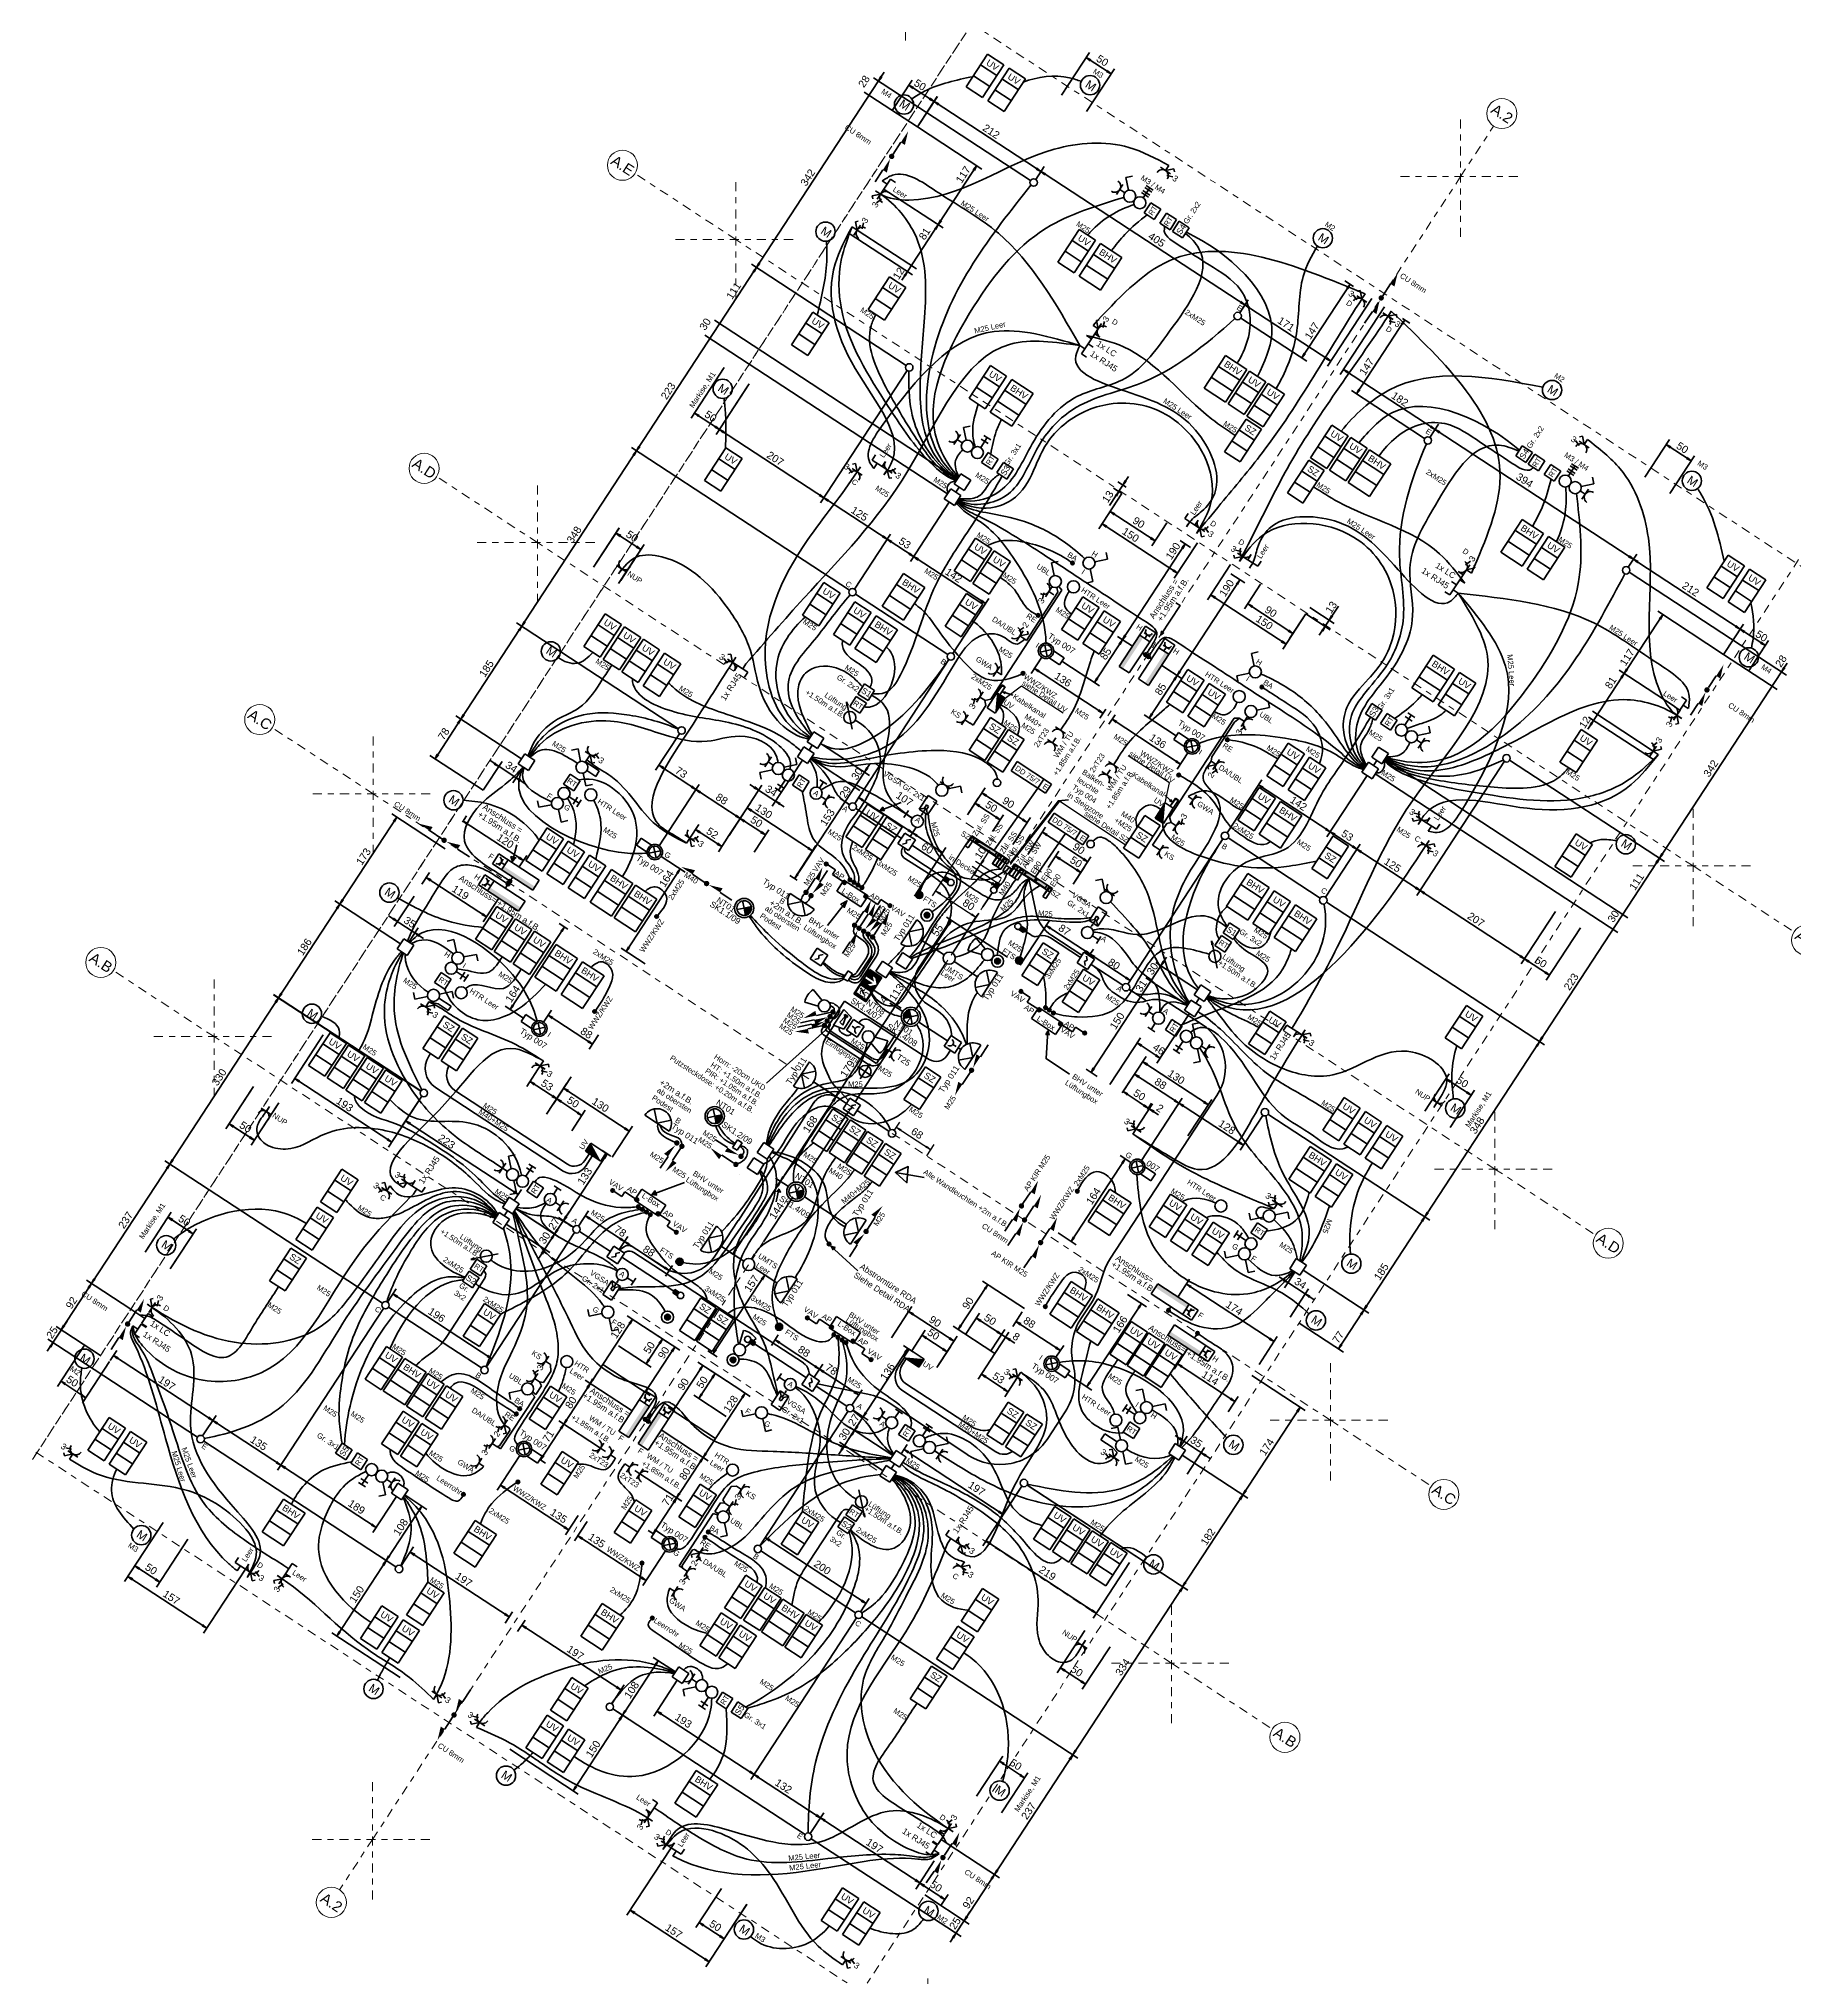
# Model space of a CAD drawing. Header units: metres. Extents: x 2696276 to 2696381, y 1245119 to 1245220.
# Drawn here: x 2696281.57 to 2696310.72, y 1245156.71 to 1245188.91 of the extents above; entities that cross this region are included whole.
import ezdxf
from ezdxf.lldxf.tags import DXFTag

# ---------------------------------------------------------------- set-up
doc = ezdxf.new("R2010")
doc.units = ezdxf.units.M
doc.header["$PDMODE"] = 2
doc.header["$PDSIZE"] = -2
doc.linetypes.add('000_hbf_Strichpunkt 3_1_1mm Achsen', pattern=[0.25, 0.15, -0.05, 0, -0.05])
doc.linetypes.add('_Hiddenline_', pattern=[3, 2, -1])
for name, color, linetype, lineweight, true_color in [('003_231.03_Notlichtanlagen', 94, 'Continuous', 35, 0x009900), ('005_231.2__Schaltgerätekombinationen', 1, 'Continuous', 35, 0xff0000), ('008_232.1__Erdungen u. Schutzpotenzialausgleich', 1, 'Continuous', 35, 0xff0000), ('010_232.32_Funktionserhalt Installationssysteme', 190, 'Continuous', 35, 0x8f20ff), ('010_232.3__Installationssysteme', 40, 'Continuous', 35, 0xffbf00), ('011_232.51_Lichtinstallationen allgemein', 150, 'Continuous', 35, 0x0080ff), ('011_232.51_Lichtinstallationen allgemein_Bodenltg', 150, 'STRICHLINIE', 35, 0x0080ff), ('011_232.51_Lichtinstallationen allgemein_Deckenltg', 150, 'Continuous', 35, 0x0080ff), ('011_232.51_Lichtinstallationen allgemein_Wandltg', 150, 'STRICHPUNKT', 35, 0x0080ff), ('012_232.52_Notlichtinstallationen', 94, 'Continuous', 35, 0x009900), ('012_232.52_Notlichtinstallationen_Bodenltg', 94, 'STRICHLINIE', 35, 0x009900), ('012_232.52_Notlichtinstallationen_Deckenltg', 94, 'Continuous', 35, 0x009900), ('013_232.61_Kraftinstallationen allgemein', 1, 'Continuous', 35, 0xff0000), ('013_232.61_Kraftinstallationen allgemein_Bodenltg', 1, 'STRICHLINIE', 35, 0xff0000), ('013_232.61_Kraftinstallationen allgemein_Deckenltg', 1, 'Continuous', 35, 0xff0000), ('014_232.62_Storeninstallationen', 1, 'Continuous', 35, 0xff0000), ('014_232.62_Storeninstallationen_Deckenltg', 1, 'Continuous', 35, 0xff0000), ('016_232.70_HLKS-Installation', 5, 'Continuous', 35, 0x0000ff), ('016_232.70_HLKS-Installation_Bodenltg', 5, 'STRICHLINIE', 35, 0x0000ff), ('016_232.70_HLKS-Installation_Deckenltg', 5, 'Continuous', 35, 0x0000ff), ('017_232.9__Aussparungen Starkstrom', 1, 'Continuous', 35, 0xff0000), ('018_233.01_Innenleuchten', 150, 'Continuous', 35, 0x0080ff), ('024_235.41_Sonnerie- u. Türsprechanlagen', 24, 'Continuous', 35, 0x993300), ('032_236.0__Telekommunikationsinstallationen', 3, 'Continuous', 35, 0x00ff00), ('032_236.0__Telekommunikationsinstallationen_Deckenltg', 3, 'Continuous', 35, 0x00ff00), ('035_236.3__UKV-Installationen', 24, 'Continuous', 35, 0x993300), ('035_236.3__UKV-Installationen_Bodenltg', 24, 'STRICHLINIE', 35, 0x993300), ('035_236.3__UKV-Installationen_Deckenltg', 24, 'Continuous', 35, 0x993300), ('036_236.41_Sonnerie- u. Türsprechinstallationen', 24, 'Continuous', 35, 0x993300), ('036_236.41_Sonnerie- u. Türsprechinstallationen_Deckenltg', 24, 'Continuous', 35, 0x993300), ('044_237.31_KNX Installationen_Deckenltg', 134, 'Continuous', 35, 0x009999), ('047_235.82_Zutrittskontrollanlagen', 21, 'Continuous', 35, 0xffa477), ('048_236.82_Zutrittskontrollinstallationen', 21, 'Continuous', 35, 0xffa477), ('048_236.82_Zutrittskontrollinstallationen_Deckenltg', 21, 'Continuous', 35, 0xff9a77), ('053_235.85_Brandmeldeanlagen', 30, 'Continuous', 35, 0xff6600), ('054_236.85_Brandmeldeinstallationen', 30, 'Continuous', 35, 0xff6600), ('054_236.85_Brandmeldeinstallationen_Deckenltg', 30, 'Continuous', 35, 0xff6600), ('0_232.51_Lichtinstallationen allgemein_Deckenltg', 150, 'Continuous', 35, 0x0080ff), ('E_Verteilungen', 1, 'Continuous', 35, 0xff0000), ('X_Geometrie', 3, 'Continuous', 35, 0x00ff00), ('X_Schraffur', 9, 'Continuous', 18, 0xc0c0c0)]:
    doc.layers.add(name, color=color, linetype=linetype, lineweight=lineweight, true_color=true_color)
doc.layers.add('1_M01_Achsen.V', color=7, linetype='Continuous')
doc.layers.add('X_Einfuegepunkt', color=1, linetype='Continuous', lineweight=35, true_color=0xff0000, plot=False)
doc.layers.add('X_Mass', color=7, linetype='Continuous', lineweight=35)
doc.layers.add('X_Mass_Sperrzonen', color=7, linetype='Continuous', lineweight=35)
doc.styles.add('ERSTELLTER_STIL_2', font='arial.ttf')
doc.styles.get("Standard").update_dxf_attribs({"font": 'arial.ttf'})
tags = doc.linetypes.add('STRICHLINIE', pattern=[19.05, 12.7, -6.35]).pattern_tags.tags
tags[6:7] = [DXFTag(74, 4), DXFTag(75, 0), DXFTag(340, '0'), DXFTag(46, 0.0), DXFTag(50, 0.0), DXFTag(44, 0.0), DXFTag(45, 0.0)]
tags[4:5] = [DXFTag(74, 4), DXFTag(75, 0), DXFTag(340, '0'), DXFTag(46, 0.0), DXFTag(50, 0.0), DXFTag(44, 0.0), DXFTag(45, 0.0)]
tags = doc.linetypes.add('STRICHPUNKT', pattern=[25.4, 12.7, -6.35, 0, -6.35]).pattern_tags.tags
tags[10:11] = [DXFTag(74, 4), DXFTag(75, 0), DXFTag(340, '0'), DXFTag(46, 0.0), DXFTag(50, 0.0), DXFTag(44, 0.0), DXFTag(45, 0.0)]
tags[8:9] = [DXFTag(74, 4), DXFTag(75, 0), DXFTag(340, '0'), DXFTag(46, 0.0), DXFTag(50, 0.0), DXFTag(44, 0.0), DXFTag(45, 0.0)]
tags[6:7] = [DXFTag(74, 4), DXFTag(75, 0), DXFTag(340, '0'), DXFTag(46, 0.0), DXFTag(50, 0.0), DXFTag(44, 0.0), DXFTag(45, 0.0)]
tags[4:5] = [DXFTag(74, 4), DXFTag(75, 0), DXFTag(340, '0'), DXFTag(46, 0.0), DXFTag(50, 0.0), DXFTag(44, 0.0), DXFTag(45, 0.0)]
tags = doc.linetypes.add('STRICHPUNKT2', pattern=[12.7, 6.35, -3.175, 0, -3.175]).pattern_tags.tags
tags[10:11] = [DXFTag(74, 4), DXFTag(75, 0), DXFTag(340, '0'), DXFTag(46, 0.0), DXFTag(50, 0.0), DXFTag(44, 0.0), DXFTag(45, 0.0)]
tags[8:9] = [DXFTag(74, 4), DXFTag(75, 0), DXFTag(340, '0'), DXFTag(46, 0.0), DXFTag(50, 0.0), DXFTag(44, 0.0), DXFTag(45, 0.0)]
tags[6:7] = [DXFTag(74, 4), DXFTag(75, 0), DXFTag(340, '0'), DXFTag(46, 0.0), DXFTag(50, 0.0), DXFTag(44, 0.0), DXFTag(45, 0.0)]
tags[4:5] = [DXFTag(74, 4), DXFTag(75, 0), DXFTag(340, '0'), DXFTag(46, 0.0), DXFTag(50, 0.0), DXFTag(44, 0.0), DXFTag(45, 0.0)]

msp = doc.modelspace()

# ---------------------------------------------------------------- texts
at = {"ltscale": 0.35, "char_height": 0.09, "rotation": 326.8, "line_spacing_factor": 1.002}
for s, insert, attachment_point in [('{\\fArial;siehe Detail UV}', (2696297.935, 1245178.259), 1), ('{\\fArial;siehe Detail UV}', (2696300.438, 1245176.613), 3), ('{\\fArial;siehe Detail SZ}', (2696298.968, 1245176.09), 1)]:
    msp.add_mtext(s, dxfattribs=dict(at, insert=insert, attachment_point=attachment_point))
at = {"layer": '005_231.2__Schaltgerätekombinationen', "linetype": 'Continuous', "ltscale": 0.35, "insert": (2696297.699, 1245177.892), "char_height": 0.09, "attachment_point": 2, "rotation": 326.8, "line_spacing_factor": 1.002}
msp.add_mtext('{\\fArial;UV}', dxfattribs=at)
at = {"layer": '005_231.2__Schaltgerätekombinationen', "ltscale": 0.35, "char_height": 0.09, "line_spacing_factor": 1.002}
for insert, attachment_point, rotation in [((2696290.533, 1245170.495), 1, 56.8), ((2696296.431, 1245166.857), 3, 326.8)]:
    msp.add_mtext('{\\fArial;UV}', dxfattribs=dict(at, insert=insert, attachment_point=attachment_point, rotation=rotation))
at = {"layer": '008_232.1__Erdungen u. Schutzpotenzialausgleich', "ltscale": 0.35, "char_height": 0.09, "attachment_point": 1, "rotation": 326.8, "line_spacing_factor": 1.002}
for s, insert in [('{\\fArial;CU 8mm}', (2696294.991, 1245187.488)), ('{\\fArial;CU 8mm}', (2696304.211, 1245185.022)), ('{\\fArial;CU 8mm}', (2696309.661, 1245177.889)), ('{\\fArial;CU 8mm}', (2696287.506, 1245176.252)), ('{\\fArial;CU 8mm}', (2696297.267, 1245169.243)), ('{\\fArial;CU 8mm }', (2696282.314, 1245168.117)), ('{\\fArial;CU 8mm }', (2696288.232, 1245160.614)), ('{\\fArial;CU 8mm }', (2696296.98, 1245158.516))]:
    msp.add_mtext(s, dxfattribs=dict(at, insert=insert))
at = {"layer": '010_232.32_Funktionserhalt Installationssysteme', "linetype": 'Continuous', "ltscale": 0.35, "char_height": 0.09, "attachment_point": 1, "rotation": 56.8, "line_spacing_factor": 1.002}
for insert in [(2696298.029, 1245175.073), (2696298.206, 1245174.954), (2696298.351, 1245174.86)]:
    msp.add_mtext('{\\fArial;E90}', dxfattribs=dict(at, insert=insert))
at = {"layer": '010_232.3__Installationssysteme', "linetype": 'Continuous', "ltscale": 0.35, "char_height": 0.09, "rotation": 326.8, "line_spacing_factor": 1.002}
for insert, attachment_point in [((2696297.782, 1245178.033), 1), ((2696300.285, 1245176.389), 3)]:
    msp.add_mtext('{\\fArial;Kabelkanal}', dxfattribs=dict(at, insert=insert, attachment_point=attachment_point))
at = {"layer": '010_232.3__Installationssysteme', "ltscale": 0.35, "char_height": 0.09, "attachment_point": 1, "rotation": 56.8, "line_spacing_factor": 1.002}
for s, insert in [('{\\fArial;Zul. SS}', (2696297.065, 1245175.704)), ('{\\fArial;Zul. SS}', (2696297.285, 1245175.545)), ('{\\fArial;Zul. SS}', (2696297.518, 1245175.409)), ('{\\fArial;Allg. SS}', (2696297.622, 1245175.324)), ('{\\fArial;Zul. SW}', (2696297.794, 1245175.23)), ('{\\fArial;Allg. SW}', (2696297.886, 1245175.17))]:
    msp.add_mtext(s, dxfattribs=dict(at, insert=insert))
at = {"layer": '011_232.51_Lichtinstallationen allgemein', "linetype": 'Continuous', "ltscale": 0.35, "char_height": 0.09, "line_spacing_factor": 1.002}
for s, insert, attachment_point, rotation in [('{\\fArial;Gr. 2x2}', (2696300.567, 1245185.869, 4.331), 1, 56.8004), ('{\\fArial;D}', (2696303.355, 1245184.547), 2, 326.8), ('{\\fArial;D}', (2696299.426, 1245184.263), 1, 326.8), ('{\\fArial;D}', (2696304.013, 1245184.116), 2, 326.8), ('{\\fArial;Gr. 2x2}', (2696306.266, 1245182.141, 4.331), 1, 56.7996), ('{\\fArial;Gr. 3x1}', (2696297.813, 1245182.201), 3, 56.8004), ('{\\fArial;C}', (2696295.144, 1245181.579), 2, 326.8), ('{\\fArial;D}', (2696301.097, 1245180.888), 2, 326.8), ('{\\fArial;D}', (2696301.565, 1245180.582), 2, 326.8), ('{\\fArial;UBL}', (2696298.382, 1245180.059, -55), 3, 326.8), ('{\\fArial;H}', (2696299.128, 1245180.383, -55), 2, 326.8), ('{\\fArial;D}', (2696305.326, 1245180.402), 3, 326.8), ('{\\fArial;NUP}', (2696291.491, 1245179.999, 19), 2, 326.8), ('{\\fArial;I}', (2696298.936, 1245180.09, -55), 2, 326.8), ('{\\fArial;DA/UBL}', (2696297.817, 1245179.069, -55), 3, 326.8), ('{\\fArial;H}', (2696299.907, 1245179.144, -55), 3, 326.8), ('{\\fArial;H}', (2696300.443, 1245178.794, -55), 1, 326.8), ('{\\fArial;H}', (2696301.858, 1245178.59, -55), 2, 326.8), ('{\\fArial;Gr. 2x2}', (2696295.203, 1245178.13), 3, 326.7996), ('{\\fArial;I}', (2696301.67, 1245178.319), 2, 326.8), ('{\\fArial;Gr. 3x1}', (2696304.011, 1245178.145), 3, 56.7996), ('{\\fArial;KS}', (2696296.893, 1245177.69, 19), 3, 326.8), ('{\\fArial;UBL}', (2696301.877, 1245177.739, -55), 1, 326.8), ('{\\fArial;Balken-\\Pleuchte\\PTyp 004\\Pin Steigzone}', (2696298.931, 1245176.779, -11.5), 1, 326.8), ('{\\fArial;DA/UBL}', (2696301.198, 1245176.858, -55), 1, 326.8), ('{\\fArial;F}', (2696290.107, 1245176.343, 19), 3, 326.8), ('{\\fArial;A}', (2696294.502, 1245176.413, 19), 2, 326.8), ('{\\fArial;G}', (2696290.327, 1245176.202, 19), 1, 326.8), ('{\\fArial;A}', (2696296.227, 1245175.947), 3, 326.8), ('{\\fArial;C}', (2696304.527, 1245175.63, 19), 3, 326.8), ('{\\fArial;KS}', (2696300.298, 1245175.42, 19), 1, 326.8), ('{\\fArial;B}', (2696293.973, 1245174.599), 3, 326.7999), ('{\\fArial;Gr. 3x2}', (2696301.543, 1245174.132), 1, 326.8), ('{\\fArial;H}', (2696288.416, 1245173.708, 19), 3, 326.8), ('{\\fArial;A}', (2696299.245, 1245174.017, -55), 1, 326.8), ('{\\fArial;I}', (2696288.645, 1245173.562, 19), 1, 326.8), ('{\\fArial;A}', (2696300.309, 1245172.792, 19), 2, 326.8), ('{\\fArial;PIR: +1.05m a.f.B.}', (2696292.671, 1245171.817), 1, 326.8), ('{\\fArial;NUP}', (2696304.574, 1245171.401, 19), 2, 326.8), ('{\\fArial;NUP}', (2696285.596, 1245171.005, 19), 2, 326.8), ('{\\fArial;B}', (2696292.175, 1245170.999), 1, 326.7999), ('{\\fArial;Alle Wandleuchten +2m a.f.B.}', (2696296.99, 1245169.685), 2, 326.8), ('{\\fArial;C}', (2696287.309, 1245169.696, -55), 2, 326.8), ('{\\fArial;A}', (2696290.072, 1245169.654, 19), 2, 326.8), ('{\\fArial;G}', (2696301.503, 1245168.855, 19), 3, 326.8), ('{\\fArial;F}', (2696301.737, 1245168.705, 19), 1, 326.8), ('{\\fArial;Gr. \\P3x2}', (2696288.586, 1245168.254), 1, 326.8), ('{\\fArial;D}', (2696283.673, 1245167.884), 1, 326.8), ('{\\fArial;G}', (2696290.801, 1245167.862, -55), 1, 326.8), ('{\\fArial;F}', (2696291.178, 1245167.607, -55), 3, 326.8), ('{\\fArial;KS}', (2696289.93, 1245167.04, 19), 3, 326.8), ('{\\fArial;UBL}', (2696289.618, 1245166.622, -55), 3, 326.8), ('{\\fArial;DA/UBL}', (2696289.177, 1245165.933, -55), 3, 326.8), ('{\\fArial;F}', (2696293.337, 1245166.171, -55), 1, 326.8), ('{\\fArial;I}', (2696299.846, 1245166.253, 19), 3, 326.8), ('{\\fArial;H}', (2696300.071, 1245166.102, 19), 1, 326.8), ('{\\fArial;Gr. 3x1}', (2696286.225, 1245165.766), 1, 326.7996), ('{\\fArial;G}', (2696293.733, 1245165.912, -55), 3, 326.8), ('{\\fArial;A}', (2696295.604, 1245165.938, 19), 2, 326.8), ('{\\fArial;E}', (2696284.379, 1245165.544), 3, 326.8), ('{\\fArial;KS}', (2696293.346, 1245164.805, 19), 1, 326.8), ('{\\fArial;UBL}', (2696293.087, 1245164.352, -55), 1, 326.8), ('{\\fArial;Gr. \\P3x2}', (2696294.994, 1245164.057), 3, 326.8), ('{\\fArial;D}', (2696285.269, 1245163.592), 2, 326.8), ('{\\fArial;DA/UBL}', (2696292.633, 1245163.672, -55), 1, 326.8), ('{\\fArial;C}', (2696296.818, 1245163.409, -55), 2, 326.8), ('{\\fArial;NUP}', (2696298.714, 1245162.421, 19), 2, 326.8), ('{\\fArial;Gr. 3x1}', (2696293.661, 1245160.9), 3, 326.8004), ('{\\fArial;D}', (2696296.641, 1245159.378), 3, 326.8), ('{\\fArial;D}', (2696292.052, 1245159.154), 2, 326.8), ('{\\fArial;E}', (2696294.197, 1245159.12), 1, 326.8)]:
    msp.add_mtext(s, dxfattribs=dict(at, insert=insert, attachment_point=attachment_point, rotation=rotation))
at = {"layer": '011_232.51_Lichtinstallationen allgemein_Deckenltg', "ltscale": 0.35, "char_height": 0.09, "attachment_point": 2, "line_spacing_factor": 1.002}
for s, insert, rotation in [('{\\fArial;M25}', (2696295.351, 1245184.385), 326.8), ('{\\fArial;2xM25}', (2696300.797, 1245184.314), 326.798), ('{\\fArial;M25}', (2696296.566, 1245181.57), 326.8), ('{\\fArial;M25}', (2696297.262, 1245181.646), 326.8), ('{\\fArial;2xM25}', (2696304.801, 1245181.66), 326.802), ('{\\fArial;M25}', (2696296.415, 1245180.054), 326.8), ('{\\fArial;M25}', (2696294.398, 1245179.212), 326.8004), ('{\\fArial;M25}', (2696290.954, 1245178.553), 326.8), ('{\\fArial;M25}', (2696295.095, 1245178.45), 326.8), ('{\\fArial;M25}', (2696292.341, 1245178.104), 326.8), ('{\\fArial;M25}', (2696303.794, 1245177.371), 326.8), ('{\\fArial;M25}', (2696290.233, 1245177.186), 326.8), ('{\\fArial;M25}', (2696304.004, 1245176.703), 326.8), ('{\\fArial;M25}', (2696307.069, 1245176.717), 326.8), ('{\\fArial;M25}', (2696302.602, 1245175.552), 326.8), ('{\\fArial;M25}', (2696297.089, 1245174.688), 326.8001), ('{\\fArial;M25}', (2696301.925, 1245173.706), 326.7996), ('{\\fArial;M25}', (2696287.76, 1245173.255), 326.8), ('{\\fArial;M25}', (2696301.785, 1245172.646), 326.8), ('{\\fArial;M25}', (2696287.089, 1245172.151), 326.8), ('{\\fArial;M25}', (2696303.007, 1245171.221), 326.8), ('{\\fArial;M25}', (2696287.005, 1245169.479), 326.8), ('{\\fArial;M25}', (2696289.281, 1245169.749), 326.7756), ('{\\fArial;M25}', (2696303.008, 1245169.17), 248.9573), ('{\\fArial;M25}', (2696302.311, 1245168.865), 326.8), ('{\\fArial;2xM25}', (2696288.48, 1245168.583), 326.8), ('{\\fArial;M25}', (2696286.435, 1245166.154), 326.8), ('{\\fArial;M25}', (2696286.888, 1245166.055), 326.8), ('{\\fArial;M25}', (2696299.91, 1245165.305), 326.8), ('{\\fArial;M25}', (2696296.11, 1245165.278), 326.8244), ('{\\fArial;2xM25}', (2696295.339, 1245164.094), 326.8), ('{\\fArial;M25}', (2696299.174, 1245164.256), 326.8), ('{\\fArial;M25}', (2696288.203, 1245163.3), 326.8), ('{\\fArial;M25}', (2696296.691, 1245163.041), 326.8), ('{\\fArial;M25}', (2696290.956, 1245161.878), 22.309), ('{\\fArial;M25}', (2696293.682, 1245161.61), 326.8), ('{\\fArial;M25}', (2696294.105, 1245161.336), 326.8)]:
    msp.add_mtext(s, dxfattribs=dict(at, insert=insert, rotation=rotation))
at = {"layer": '013_232.61_Kraftinstallationen allgemein', "ltscale": 0.35, "char_height": 0.09, "rotation": 326.8, "line_spacing_factor": 1.002}
for s, insert, attachment_point in [('{\\fArial;BA}', (2696298.827, 1245180.298), 3), ('{\\fArial;RE}', (2696298.151, 1245179.277), 3), ('{\\fArial;GWA}', (2696297.418, 1245178.492, 19), 3), ('{\\fArial;BA}', (2696301.94, 1245178.27), 1), ('{\\fArial;RE}', (2696301.264, 1245177.22, 19), 1), ('{\\fArial;GWA}', (2696300.843, 1245176.253, 19), 1), ('{\\fArial;Putzsteckdose: +0.20m a.f.B.}', (2696292.088, 1245172.032), 1), ('{\\fArial;BA}', (2696289.644, 1245166.257, 19), 3), ('{\\fArial;RE}', (2696289.488, 1245166.021, 19), 3), ('{\\fArial;Leerrohr}', (2696288.211, 1245165.055), 1), ('{\\fArial;GWA}', (2696288.812, 1245165.16, 19), 3), ('{\\fArial;BA}', (2696292.742, 1245164.23, 19), 1), ('{\\fArial;RE}', (2696292.588, 1245163.992, 19), 1), ('{\\fArial;GWA}', (2696292.073, 1245163.025, 19), 1), ('{\\fArial;Leerrohr}', (2696292.216, 1245162.431), 3)]:
    msp.add_mtext(s, dxfattribs=dict(at, insert=insert, attachment_point=attachment_point))
at = {"layer": '013_232.61_Kraftinstallationen allgemein', "linetype": 'Continuous', "ltscale": 0.35, "char_height": 0.09, "line_spacing_factor": 1.002}
for s, insert, attachment_point, rotation in [('{\\fArial;HTR Leer}', (2696298.917, 1245179.801, 19), 1, 326.8), ('{\\fArial;HTR Leer}', (2696301.431, 1245178.108), 3, 326.8), ('{\\fArial;2xT23}', (2696298.275, 1245177.469), 3, 56.8), ('{\\fArial;WM / TU\\P+1.85m a.f.B.}', (2696298.685, 1245177.417), 3, 56.8), ('{\\fArial;2xT23}', (2696299.202, 1245177.052), 3, 56.8), ('{\\fArial;WM / TU\\P+1.85m a.f.B.}', (2696299.565, 1245176.862), 3, 56.8), ('{\\fArial;HTR Leer}', (2696291.114, 1245176.143, 19), 2, 326.8), ('{\\fArial;HTR Leer}', (2696288.989, 1245172.996, 19), 2, 326.8), ('{\\fArial;HTR Leer}', (2696300.905, 1245169.819, 19), 2, 326.8), ('{\\fArial;HTR\\PLeer}', (2696290.61, 1245166.892, 19), 2, 326.8), ('{\\fArial;HTR Leer}', (2696299.156, 1245166.255, 19), 2, 326.8), ('{\\fArial;WM / TU\\P+1.85m a.f.B.}', (2696291.158, 1245165.781), 3, 326.7999), ('{\\fArial;2xT23}', (2696291.04, 1245165.246), 3, 326.8), ('{\\fArial;WM / TU\\P+1.85m a.f.B.}', (2696291.7, 1245165.426), 1, 326.8001), ('{\\fArial;HTR\\PLeer}', (2696292.937, 1245165.369, 19), 2, 326.8), ('{\\fArial;2xT23}', (2696291.256, 1245165.104), 1, 326.8)]:
    msp.add_mtext(s, dxfattribs=dict(at, insert=insert, attachment_point=attachment_point, rotation=rotation))
at = {"layer": '013_232.61_Kraftinstallationen allgemein_Deckenltg', "ltscale": 0.35, "char_height": 0.09, "attachment_point": 2, "line_spacing_factor": 1.002}
for s, insert, rotation in [('{\\fArial;M25}', (2696298.937, 1245185.814), 326.8), ('{\\fArial;M25}', (2696297.282, 1245180.65), 326.8), ('{\\fArial;M25}', (2696306.943, 1245180.575), 326.8), ('{\\fArial;M25}', (2696297.715, 1245179.984), 326.4155), ('{\\fArial;M25}', (2696298.595, 1245179.408), 326.8), ('{\\fArial;M25}', (2696297.65, 1245178.752), 326.8), ('{\\fArial;M40+\\PM25}', (2696298.109, 1245177.615), 326.8), ('{\\fArial;M25}', (2696298.917, 1245177.731), 326.8), ('{\\fArial;M25}', (2696301.191, 1245177.645), 326.8), ('{\\fArial;M25}', (2696299.558, 1245177.301), 326.8), ('{\\fArial;M25}', (2696302.098, 1245177.117), 327.1845), ('{\\fArial;M25}', (2696302.751, 1245177.096), 326.8), ('{\\fArial;M25}', (2696301.489, 1245176.253), 326.8), ('{\\fArial;M40\\P+M25}', (2696299.682, 1245176.019), 326.7242), ('{\\fArial;M25}', (2696291.082, 1245175.755), 326.8), ('{\\fArial;M25}', (2696289.343, 1245173.357), 326.8), ('{\\fArial;M40+M25}', (2696289.144, 1245170.985), 326.8), ('{\\fArial;M25}', (2696300.508, 1245169.757), 326.8), ('{\\fArial;M25}', (2696287.577, 1245167.174), 326.8), ('{\\fArial;M25}', (2696288.185, 1245166.774), 326.8), ('{\\fArial;M25}', (2696299.468, 1245166.682), 326.8), ('{\\fArial;M25}', (2696288.879, 1245166.443), 326.8), ('{\\fArial;M25}', (2696290.396, 1245166.52), 326.8), ('{\\fArial;M40+M25}', (2696297.113, 1245165.8), 326.8), ('{\\fArial;M25}', (2696288.191, 1245165.407), 326.8), ('{\\fArial;M25}', (2696287.962, 1245165.071), 326.8), ('{\\fArial;M25}', (2696290.503, 1245165.137), 56.8), ('{\\fArial;M25}', (2696292.682, 1245165.024), 326.8), ('{\\fArial;M25}', (2696291.297, 1245164.618), 56.8), ('{\\fArial;M25}', (2696293.257, 1245163.573), 326.8), ('{\\fArial;M25}', (2696293.839, 1245163.196), 326.8), ('{\\fArial;M25}', (2696294.478, 1245162.764), 326.8), ('{\\fArial;M25}', (2696292.617, 1245162.583), 326.8), ('{\\fArial;M25}', (2696292.335, 1245162.216), 326.8)]:
    msp.add_mtext(s, dxfattribs=dict(at, insert=insert, rotation=rotation))
at = {"layer": '014_232.62_Storeninstallationen', "linetype": 'Continuous', "ltscale": 0.35, "char_height": 0.09, "attachment_point": 2, "line_spacing_factor": 1.002}
for s, insert, rotation in [('{\\fArial;M3}', (2696299.186, 1245188.368, 19), 326.8), ('{\\fArial;M4}', (2696295.671, 1245188.033, 19), 326.8), ('{\\fArial;M3 / M4}', (2696300.096, 1245186.523, -55), 326.8), ('{\\fArial;M2}', (2696303.037, 1245185.829, 19), 326.8), ('{\\fArial;Markise, M1}', (2696292.55, 1245183.101), 56.8), ('{\\fArial;M2}', (2696306.845, 1245183.316, 19), 326.8), ('{\\fArial;M3 / M4}', (2696307.129, 1245181.921, -55), 326.8), ('{\\fArial;M3}', (2696309.224, 1245181.862, 19), 326.8), ('{\\fArial;M4}', (2696310.283, 1245178.477, 19), 326.8), ('{\\fArial;Markise, M1}', (2696305.435, 1245171.151, 19), 56.8), ('{\\fArial;Markise, M1}', (2696283.414, 1245169.299, 19), 56.8), ('{\\fArial;M2}', (2696282.198, 1245166.823, 19), 326.8), ('{\\fArial;M3}', (2696283.161, 1245163.891, 19), 326.8), ('{\\fArial;Markise, M1}', (2696297.949, 1245159.788, 19), 56.8), ('{\\fArial;M2}', (2696296.6, 1245157.716, 19), 326.8), ('{\\fArial;M3}', (2696293.574, 1245157.41, 19), 326.8)]:
    msp.add_mtext(s, dxfattribs=dict(at, insert=insert, rotation=rotation))
at = {"layer": '014_232.62_Storeninstallationen_Deckenltg', "ltscale": 0.35, "insert": (2696301.887, 1245174.094), "char_height": 0.09, "attachment_point": 2, "rotation": 326.8, "line_spacing_factor": 1.002}
msp.add_mtext('{\\fArial;M25}', dxfattribs=at)
at = {"layer": '016_232.70_HLKS-Installation', "linetype": 'Continuous', "ltscale": 0.35, "char_height": 0.09, "line_spacing_factor": 1.002}
for s, insert, attachment_point, rotation in [('{\\fArial;+1.50m a.f.B.}', (2696294.335, 1245178.104), 1, 326.8), ('{\\fArial;Lüftung}', (2696294.655, 1245178.057, 4.331), 1, 326.8004), ('{\\fArial;+1.50m a.f.B.}', (2696301.189, 1245173.614), 1, 326.8), ('{\\fArial;Lüftung}', (2696301.262, 1245173.713, 4.331), 1, 326.8004), ('{\\fArial;+1.50m a.f.B.}', (2696288.902, 1245168.74), 3, 326.8), ('{\\fArial;Lüftung}', (2696288.95, 1245168.836, 4.331), 3, 326.7996), ('{\\fArial;+1.50m a.f.B.}', (2696295.314, 1245164.543), 1, 326.8), ('{\\fArial;Lüftung}', (2696295.383, 1245164.626, 4.331), 1, 326.8004)]:
    msp.add_mtext(s, dxfattribs=dict(at, insert=insert, attachment_point=attachment_point, rotation=rotation))
at = {"layer": '016_232.70_HLKS-Installation_Bodenltg', "linetype": 'STRICHLINIE', "ltscale": 0.35, "char_height": 0.09, "line_spacing_factor": 1.002}
for s, insert, attachment_point, rotation in [('{\\fArial;2xM25}', (2696297.092, 1245178.366), 1, 326.8), ('{\\fArial;WWZ/KWZ}', (2696298.489, 1245178.019), 3, 326.8), ('{\\fArial;WWZ/KWZ}', (2696300.421, 1245176.749), 3, 326.8), ('{\\fArial;M25}', (2696294.813, 1245175.721), 2, 326.8), ('{\\fArial;2xM25}', (2696301.441, 1245175.89), 1, 326.8), ('{\\fArial;2xM25}', (2696295.272, 1245175.428), 2, 326.8), ('{\\fArial;3xM25}', (2696295.679, 1245175.174), 2, 326.8), ('{\\fArial;2xM25}', (2696292.219, 1245174.959), 3, 56.8), ('{\\fArial;WWZ/KWZ}', (2696291.881, 1245174.299), 3, 56.8), ('{\\fArial;2xM25}', (2696290.81, 1245173.797), 1, 326.8), ('{\\fArial;3xM25}', (2696298.374, 1245173.492), 2, 56.8), ('{\\fArial;2xM25}', (2696298.68, 1245173.307), 2, 56.8), ('{\\fArial;WWZ/KWZ}', (2696290.684, 1245172.492), 1, 56.8), ('{\\fArial;M25}', (2696299.426, 1245172.984), 2, 326.8), ('{\\fArial;2xM25}', (2696298.952, 1245170.208), 3, 56.8), ('{\\fArial;WWZ/KWZ}', (2696298.348, 1245169.33), 1, 56.8), ('{\\fArial;M25}', (2696290.877, 1245169.399), 2, 326.8), ('{\\fArial;WWZ/KWZ}', (2696298.103, 1245167.9), 1, 56.8), ('{\\fArial;2xM25}', (2696299.185, 1245168.316), 3, 326.8), ('{\\fArial;2xM25}', (2696289.141, 1245167.925), 2, 326.8), ('{\\fArial;3xM25}', (2696292.821, 1245168.1), 2, 326.8), ('{\\fArial;3xM25}', (2696293.586, 1245167.944), 2, 326.8), ('{\\fArial;M25}', (2696295.137, 1245166.625), 2, 326.8), ('{\\fArial;WWZ/KWZ}', (2696290.006, 1245164.542), 3, 326.8), ('{\\fArial;2xM25}', (2696289.081, 1245164.516), 1, 326.8), ('{\\fArial;2xM25}', (2696294.473, 1245164.447), 2, 326.8), ('{\\fArial;WWZ/KWZ}', (2696291.036, 1245163.873), 1, 326.8), ('{\\fArial;2xM25}', (2696291.408, 1245162.996), 3, 326.8)]:
    msp.add_mtext(s, dxfattribs=dict(at, insert=insert, attachment_point=attachment_point, rotation=rotation))
at = {"layer": '016_232.70_HLKS-Installation_Deckenltg', "ltscale": 0.35, "char_height": 0.09, "line_spacing_factor": 1.002}
for s, insert, attachment_point, rotation in [('{\\fArial;VAV}', (2696294.478, 1245175.213), 2, 56.8), ('{\\fArial;AP}', (2696294.888, 1245175.055), 2, 326.8), ('{\\fArial;L-Box}', (2696294.939, 1245174.804), 1, 326.8), ('{\\fArial;AP}', (2696295.471, 1245174.687), 2, 326.8), ('{\\fArial;VAV}', (2696295.862, 1245174.458), 2, 326.8), ('{\\fArial;BHV unter\\PLüftungbox}', (2696294.39, 1245174.327), 1, 326.8), ('{\\fArial;VAV}', (2696297.846, 1245173.035), 2, 326.8), ('{\\fArial;AP}', (2696298.038, 1245172.827), 2, 326.8), ('{\\fArial;L-Box}', (2696298.181, 1245172.688), 1, 326.8), ('{\\fArial;VAV}', (2696298.677, 1245172.435), 2, 326.8), ('{\\fArial;AP}', (2696298.705, 1245172.558), 2, 326.8), ('{\\fArial;BHV unter \\PLüftungbox}', (2696299.253, 1245171.407), 3, 326.8), ('{\\fArial;VAV}', (2696291.178, 1245169.905), 2, 326.8), ('{\\fArial;BHV unter \\PLüftungbox}', (2696292.954, 1245169.797), 3, 326.8), ('{\\fArial;AP}', (2696291.444, 1245169.814), 2, 326.8), ('{\\fArial;L-Box}', (2696291.896, 1245169.566), 3, 326.8), ('{\\fArial;AP}', (2696292.044, 1245169.421), 2, 326.8), ('{\\fArial;VAV}', (2696292.237, 1245169.213), 2, 326.8), ('{\\fArial;VAV}', (2696294.413, 1245167.789), 2, 326.8), ('{\\fArial;AP}', (2696294.68, 1245167.696), 2, 326.8), ('{\\fArial;L-Box}', (2696294.873, 1245167.618), 1, 326.8), ('{\\fArial;Lüftungbox}', (2696295.006, 1245167.682), 1, 326.8), ('{\\fArial;BHV unter }', (2696295.057, 1245167.772), 1, 326.8), ('{\\fArial;AP}', (2696295.281, 1245167.303), 2, 326.8), ('{\\fArial;VAV}', (2696295.471, 1245167.096), 2, 326.8)]:
    msp.add_mtext(s, dxfattribs=dict(at, insert=insert, attachment_point=attachment_point, rotation=rotation))
at = {"layer": '017_232.9__Aussparungen Starkstrom', "ltscale": 0.35, "char_height": 0.09, "attachment_point": 1, "rotation": 326.8, "line_spacing_factor": 1.002}
for insert in [(2696296.918, 1245175.759), (2696298.41, 1245174.785, 29.9)]:
    msp.add_mtext('{\\fArial;SZ}', dxfattribs=dict(at, insert=insert))
at = {"layer": '018_233.01_Innenleuchten', "linetype": 'Continuous', "ltscale": 0.35, "char_height": 0.09, "rotation": 326.8, "line_spacing_factor": 1.002}
for s, insert, attachment_point in [('{\\fArial;E}', (2696301.499, 1245184.494, -55), 1), ('{\\fArial;E}', (2696304.707, 1245182.394, -55), 3), ('{\\fArial;C}', (2696295.003, 1245179.907, -55), 1), ('{\\fArial;I}', (2696298.162, 1245178.883, -55), 1), ('{\\fArial;B}', (2696296.581, 1245178.619), 1), ('{\\fArial;I}', (2696300.899, 1245177.089, -55), 3), ('{\\fArial;A}', (2696294.95, 1245176.178), 1), ('{\\fArial;F}', (2696289.136, 1245175.342, 19), 3), ('{\\fArial;G}', (2696291.995, 1245175.412), 1), ('{\\fArial;B}', (2696301.319, 1245175.506, -55), 3), ('{\\fArial;H}', (2696288.914, 1245174.995, 19), 3), ('{\\fArial;C}', (2696302.974, 1245174.768, -55), 3), ('{\\fArial;ab obersten \\PPodest}', (2696293.664, 1245174.517), 1), ('{\\fArial;A}', (2696299.572, 1245173.143, -55), 3), ('{\\fArial;I}', (2696290.054, 1245172.417, -55), 1), ('{\\fArial;ab obersten \\PPodest}', (2696291.87, 1245171.496), 1), ('{\\fArial;G}', (2696299.735, 1245170.374, -55), 3), ('{\\fArial;A}', (2696290.458, 1245169.333), 1), ('{\\fArial;A}', (2696291.28, 1245168.427), 2), ('{\\fArial;C}', (2696287.262, 1245167.815), 3), ('{\\fArial;F}', (2696300.856, 1245167.763, 19), 1), ('{\\fArial;I}', (2696298.248, 1245167.034, -55), 3), ('{\\fArial;H}', (2696301.094, 1245167.044, 19), 1), ('{\\fArial;B}', (2696288.927, 1245166.722), 3), ('{\\fArial;A}', (2696294.076, 1245166.598), 2), ('{\\fArial;A}', (2696295.259, 1245166.208), 3), ('{\\fArial;F}', (2696291.294, 1245165.681, -55), 3), ('{\\fArial;G}', (2696289.417, 1245165.555, -55), 1), ('{\\fArial;F}', (2696291.554, 1245165.51, -55), 1), ('{\\fArial;G}', (2696292.222, 1245163.768, -55), 3), ('{\\fArial;B}', (2696293.468, 1245163.76), 1), ('{\\fArial;C}', (2696295.162, 1245162.65), 1)]:
    msp.add_mtext(s, dxfattribs=dict(at, insert=insert, attachment_point=attachment_point))
at = {"layer": '024_235.41_Sonnerie- u. Türsprechanlagen', "linetype": 'Continuous', "ltscale": 0.35, "char_height": 0.09, "rotation": 326.8, "line_spacing_factor": 1.002}
for s, insert, attachment_point in [('{\\fArial;VGSA Gr. 2x1}', (2696296.295, 1245176.316), 3), ('{\\fArial;VGSA \\PGr. 2x1}', (2696298.766, 1245174.737), 1), ('{\\fArial;VGSA\\PGr. 2x1}', (2696291.052, 1245168.273), 3), ('{\\fArial;VGSA\\PGr. 2x1}', (2696294.026, 1245166.327), 1)]:
    msp.add_mtext(s, dxfattribs=dict(at, insert=insert, attachment_point=attachment_point))
at = {"layer": '032_236.0__Telekommunikationsinstallationen', "linetype": 'Continuous', "ltscale": 0.35, "char_height": 0.09, "attachment_point": 2, "rotation": 326.8, "line_spacing_factor": 1.002}
for s, insert in [('{\\fArial;Leer}', (2696296.689, 1245173.379)), ('{\\fArial;UMTS}', (2696296.782, 1245173.443)), ('{\\fArial;UMTS\\PLeer}', (2696293.701, 1245168.645))]:
    msp.add_mtext(s, dxfattribs=dict(at, insert=insert))
at = {"layer": '032_236.0__Telekommunikationsinstallationen_Deckenltg', "ltscale": 0.35, "char_height": 0.09, "attachment_point": 2, "line_spacing_factor": 1.002}
for insert, rotation in [((2696301.379, 1245182.498), 326.8006), ((2696302.927, 1245181.485), 326.7994), ((2696285.509, 1245167.863), 326.7993), ((2696295.9, 1245161.124), 326.8)]:
    msp.add_mtext('{\\fArial;M25}', dxfattribs=dict(at, insert=insert, rotation=rotation))
at = {"layer": '032_236.0__Telekommunikationsinstallationen_Deckenltg', "linetype": 'ByBlock', "ltscale": 0.35, "char_height": 0.09, "attachment_point": 1, "line_spacing_factor": 1.002}
for insert, rotation in [((2696297.501, 1245174.719), 56.8), ((2696294.727, 1245170.164), 326.8)]:
    msp.add_mtext('{\\fArial;M40}', dxfattribs=dict(at, insert=insert, rotation=rotation))
at = {"layer": '035_236.3__UKV-Installationen', "linetype": 'Continuous', "ltscale": 0.35, "char_height": 0.09, "line_spacing_factor": 1.002}
for insert, attachment_point, rotation in [((2696295.789, 1245186.457), 1, 326.8), ((2696295.524, 1245181.988), 1, 56.8), ((2696300.683, 1245181.035), 1, 56.8), ((2696301.789, 1245180.311), 1, 56.8), ((2696308.793, 1245177.948), 3, 326.8), ((2696304.728, 1245175.965), 1, 56.8), ((2696285.068, 1245163.865), 3, 56.8), ((2696286.027, 1245163.348), 3, 326.8), ((2696291.739, 1245159.618), 3, 326.8), ((2696292.307, 1245159.128), 3, 56.8)]:
    msp.add_mtext('{\\fArial;Leer}', dxfattribs=dict(at, insert=insert, attachment_point=attachment_point, rotation=rotation))
at = {"layer": '035_236.3__UKV-Installationen_Bodenltg', "linetype": 'STRICHLINIE', "ltscale": 0.35, "char_height": 0.09, "attachment_point": 2, "line_spacing_factor": 1.002}
for s, insert, rotation in [('{\\fArial;M25 Leer}', (2696297.14, 1245186.083), 326.8), ('{\\fArial;M25 Leer}', (2696297.353, 1245184.156), 12.6592), ('{\\fArial;M25 Leer}', (2696300.503, 1245182.797), 326.8), ('{\\fArial;M25}', (2696295.6, 1245181.427), 326.8), ('{\\fArial;M25 Leer}', (2696303.552, 1245180.802), 326.8), ('{\\fArial;M25 Leer}', (2696307.909, 1245179.036), 326.8), ('{\\fArial;M25 Leer}', (2696306.064, 1245178.423), 274.6661), ('{\\fArial;M25}', (2696304.259, 1245175.761), 326.8), ('{\\fArial;M25}', (2696286.327, 1245168.153), 326.8), ('{\\fArial;M25 Leer}', (2696283.935, 1245165.211), 287.1299), ('{\\fArial;M25 Leer}', (2696284.11, 1245165.275), 289.5594), ('{\\fArial;M25}', (2696295.858, 1245162.013), 326.8), ('{\\fArial;M25 Leer}', (2696294.274, 1245158.762), 5.6919), ('{\\fArial;M25 Leer}', (2696294.287, 1245158.605), 6.4701)]:
    msp.add_mtext(s, dxfattribs=dict(at, insert=insert, rotation=rotation))
at = {"layer": '035_236.3__UKV-Installationen_Deckenltg', "linetype": 'ByBlock', "ltscale": 0.35, "char_height": 0.09, "attachment_point": 2, "rotation": 326.8, "line_spacing_factor": 1.002}
for insert in [(2696292.835, 1245168.424), (2696293.563, 1245167.668)]:
    msp.add_mtext('{\\fArial;M25}', dxfattribs=dict(at, insert=insert))
at = {"layer": '036_236.41_Sonnerie- u. Türsprechinstallationen', "linetype": 'Continuous', "ltscale": 0.35, "char_height": 0.09, "attachment_point": 2, "line_spacing_factor": 1.002}
for insert, rotation in [((2696297.613, 1245174.553), 42.7435), ((2696296.16, 1245171.113), 326.8)]:
    msp.add_mtext('{\\fArial;M25}', dxfattribs=dict(at, insert=insert, rotation=rotation))
at = {"layer": '036_236.41_Sonnerie- u. Türsprechinstallationen_Deckenltg', "ltscale": 0.35, "char_height": 0.09, "attachment_point": 2, "line_spacing_factor": 1.002}
for insert, rotation in [((2696296.5, 1245175.791), 284.9492), ((2696298.288, 1245174.422), 354.5748)]:
    msp.add_mtext('{\\fArial;M25}', dxfattribs=dict(at, insert=insert, rotation=rotation))
at = {"layer": '044_237.31_KNX Installationen_Deckenltg', "linetype": 'Continuous', "ltscale": 0.35, "char_height": 0.09, "attachment_point": 2, "rotation": 326.8, "line_spacing_factor": 1.002}
for insert in [(2696297.731, 1245177.532), (2696300.511, 1245175.632)]:
    msp.add_mtext('{\\fArial;M25}', dxfattribs=dict(at, insert=insert))
at = {"layer": '044_237.31_KNX Installationen_Deckenltg', "ltscale": 0.35, "char_height": 0.09, "rotation": 326.8, "line_spacing_factor": 1.002}
for insert, attachment_point in [((2696288.985, 1245171.243), 1), ((2696297.148, 1245165.928), 3)]:
    msp.add_mtext('{\\fArial;M25}', dxfattribs=dict(at, insert=insert, attachment_point=attachment_point))
at = {"layer": '047_235.82_Zutrittskontrollanlagen', "linetype": 'Continuous', "ltscale": 0.35, "char_height": 0.09, "rotation": 326.8, "line_spacing_factor": 1.002}
for insert, attachment_point in [((2696296.291, 1245174.675), 1), ((2696297.803, 1245173.682), 3), ((2696292.12, 1245168.712), 3), ((2696294, 1245167.481), 1)]:
    msp.add_mtext('{\\fArial;FTS}', dxfattribs=dict(at, insert=insert, attachment_point=attachment_point))
at = {"layer": '048_236.82_Zutrittskontrollinstallationen_Deckenltg', "ltscale": 0.35, "char_height": 0.09, "rotation": 326.8, "line_spacing_factor": 1.002}
for insert, attachment_point in [((2696296.037, 1245175.013), 1), ((2696297.805, 1245173.876), 2), ((2696294.302, 1245170.429), 1), ((2696294.971, 1245170.168), 2)]:
    msp.add_mtext('{\\fArial;M25}', dxfattribs=dict(at, insert=insert, attachment_point=attachment_point))
at = {"layer": '053_235.85_Brandmeldeanlagen', "linetype": 'Continuous', "ltscale": 0.35, "char_height": 0.09, "line_spacing_factor": 1.002}
for s, insert, attachment_point, rotation in [('{\\fArial;in Decke}', (2696296.718, 1245175.365), 1, 326.8), ('{\\fArial;HT: +1.50m a.f.B.}', (2696293.589, 1245171.376), 3, 326.8), ('{\\fArial;Horn: -20cm UKD}', (2696293.651, 1245171.509), 3, 326.8), ('{\\fArial;AP KIR M25}', (2696298.106, 1245170.096, 30.3), 2, 56.8), ('{\\fArial;AP KIR M25}', (2696297.713, 1245168.6, 30.3), 2, 326.8)]:
    msp.add_mtext(s, dxfattribs=dict(at, insert=insert, attachment_point=attachment_point, rotation=rotation))
at = {"layer": 'E_Verteilungen', "ltscale": 0.35, "insert": (2696300.123, 1245176.313, 32.7), "char_height": 0.09, "attachment_point": 1, "rotation": 326.8, "line_spacing_factor": 1.002}
msp.add_mtext('{\\fArial;UV}', dxfattribs=at)

# ---------------------------------------------------------------- blocks, each defined once
blk = doc.blocks.new('Blockreferenz-A0S2JC8K73', base_point=(-82.1, -15))
at = {"color": 0, "linetype": 'ByBlock', "lineweight": -2, "ltscale": 0.35}
for p, q in [((-15, 0), (15, 0)), ((0, -15), (0, 15))]:
    blk.add_line(p, q, dxfattribs=at)
blk.add_circle((0, 0), 10, dxfattribs=at)
at = {"color": 0, "linetype": 'ByBlock', "lineweight": -2, "ltscale": 0.35, "insert": (-82.1, 11.6), "char_height": 8.59, "attachment_point": 1}
blk.add_mtext('{\\fArial;Einfügepunkt}', dxfattribs=at)
blk = doc.blocks.new('0_Leitung_ durchgehend-A0S2JC8M73', base_point=(818.4, 1245.3))
at = {"lineweight": -2}
blk.add_hatch(color=0, dxfattribs=at).paths.add_polyline_path([(819.7, 1292.5), (819, 1293.4), (818.6, 1294.5), (818.4, 1295.6), (818.6, 1296.8), (819, 1297.9), (819.7, 1298.8), (820.7, 1299.5), (821.7, 1299.9), (822.9, 1300.1), (824.1, 1299.9), (825.1, 1299.5), (826.1, 1298.8), (826.8, 1297.9), (827.2, 1296.8), (827.4, 1295.6), (827.2, 1294.5), (826.8, 1293.4), (826.1, 1292.5), (825.1, 1291.7), (824.1, 1291.3), (822.9, 1291.1), (821.7, 1291.3), (820.7, 1291.7)])
at = {"color": 0, "lineweight": -2}
for p, q in [((822.9, 1323.6), (822.9, 1300.1)), ((822.9, 1268.8), (822.9, 1245.3))]:
    blk.add_line(p, q, dxfattribs=at)
for points in [[(822.9, 1323.6), (822.9, 1345.9), (830.9, 1323.6)], [(830.9, 1268.8), (822.9, 1268.8), (822.9, 1291.1)]]:
    blk.add_solid(points, dxfattribs=at)
blk = doc.blocks.new('0_Leitung_ durchgehend-A0S2JC8O73', base_point=(-845.5, -66))
at = {"lineweight": -2}
blk.add_hatch(color=0, dxfattribs=at).paths.add_polyline_path([(-792, -64.7), (-792.9, -65.4), (-794, -65.9), (-795.2, -66), (-796.3, -65.9), (-797.4, -65.4), (-798.3, -64.7), (-799.1, -63.8), (-799.5, -62.7), (-799.7, -61.5), (-799.5, -60.4), (-799.1, -59.3), (-798.3, -58.4), (-797.4, -57.7), (-796.3, -57.2), (-795.2, -57.1), (-794, -57.2), (-792.9, -57.7), (-792, -58.4), (-791.3, -59.3), (-790.9, -60.4), (-790.7, -61.5), (-790.9, -62.7), (-791.3, -63.8)])
at = {"color": 0, "lineweight": -2}
for p, q in [((-823.2, -61.5), (-799.7, -61.5)), ((-768.4, -61.5), (-744.9, -61.5))]:
    blk.add_line(p, q, dxfattribs=at)
for points in [[(-823.2, -61.5), (-845.5, -61.5), (-823.2, -53.6)], [(-768.4, -53.6), (-768.4, -61.5), (-790.7, -61.5)]]:
    blk.add_solid(points, dxfattribs=at)
blk = doc.blocks.new('0_Leitung_ durchgehend-A0S2JC8Q73', base_point=(-799.6, 1245.2))
at = {"lineweight": -2}
blk.add_hatch(color=0, dxfattribs=at).paths.add_polyline_path([(-798.3, 1292.4), (-799, 1293.3), (-799.4, 1294.4), (-799.6, 1295.5), (-799.4, 1296.7), (-799, 1297.8), (-798.3, 1298.7), (-797.3, 1299.4), (-796.3, 1299.9), (-795.1, 1300), (-793.9, 1299.9), (-792.9, 1299.4), (-791.9, 1298.7), (-791.2, 1297.8), (-790.8, 1296.7), (-790.6, 1295.5), (-790.8, 1294.4), (-791.2, 1293.3), (-791.9, 1292.4), (-792.9, 1291.7), (-793.9, 1291.2), (-795.1, 1291.1), (-796.3, 1291.2), (-797.3, 1291.7)])
at = {"color": 0, "lineweight": -2}
for p, q in [((-795.1, 1323.5), (-795.1, 1300)), ((-795.1, 1268.8), (-795.1, 1245.2))]:
    blk.add_line(p, q, dxfattribs=at)
for points in [[(-795.1, 1323.5), (-795.1, 1345.8), (-787.1, 1323.5)], [(-787.1, 1268.8), (-795.1, 1268.8), (-795.1, 1291.1)]]:
    blk.add_solid(points, dxfattribs=at)
blk = doc.blocks.new('0_Leitung_ durchgehend-A0S2JC8S73', base_point=(-799.6, -1071.9))
at = {"lineweight": -2}
blk.add_hatch(color=0, dxfattribs=at).paths.add_polyline_path([(-798.3, -1024.8), (-799, -1023.8), (-799.4, -1022.8), (-799.6, -1021.6), (-799.4, -1020.4), (-799, -1019.4), (-798.3, -1018.4), (-797.3, -1017.7), (-796.3, -1017.3), (-795.1, -1017.1), (-793.9, -1017.3), (-792.9, -1017.7), (-791.9, -1018.4), (-791.2, -1019.4), (-790.8, -1020.4), (-790.6, -1021.6), (-790.8, -1022.8), (-791.2, -1023.8), (-791.9, -1024.8), (-792.9, -1025.5), (-793.9, -1025.9), (-795.1, -1026.1), (-796.3, -1025.9), (-797.3, -1025.5)])
at = {"color": 0, "lineweight": -2}
for p, q in [((-795.1, -993.6), (-795.1, -1017.1)), ((-795.1, -1048.4), (-795.1, -1071.9))]:
    blk.add_line(p, q, dxfattribs=at)
for points in [[(-795.1, -993.6), (-795.1, -971.3), (-787.1, -993.6)], [(-787.1, -1048.4), (-795.1, -1048.4), (-795.1, -1026.1)]]:
    blk.add_solid(points, dxfattribs=at)
blk = doc.blocks.new('0_Leitung_ durchgehend-A0S2JC8U73', base_point=(818.4, -1071.9))
at = {"lineweight": -2}
blk.add_hatch(color=0, dxfattribs=at).paths.add_polyline_path([(819.7, -1024.8), (819, -1023.8), (818.6, -1022.8), (818.4, -1021.6), (818.6, -1020.4), (819, -1019.4), (819.7, -1018.4), (820.7, -1017.7), (821.7, -1017.3), (822.9, -1017.1), (824.1, -1017.3), (825.1, -1017.7), (826.1, -1018.4), (826.8, -1019.4), (827.2, -1020.4), (827.4, -1021.6), (827.2, -1022.8), (826.8, -1023.8), (826.1, -1024.8), (825.1, -1025.5), (824.1, -1025.9), (822.9, -1026.1), (821.7, -1025.9), (820.7, -1025.5)])
at = {"color": 0, "lineweight": -2}
for p, q in [((822.9, -993.6), (822.9, -1017.1)), ((822.9, -1048.4), (822.9, -1071.9))]:
    blk.add_line(p, q, dxfattribs=at)
for points in [[(822.9, -993.6), (822.9, -971.3), (830.9, -993.6)], [(830.9, -1048.4), (822.9, -1048.4), (822.9, -1026.1)]]:
    blk.add_solid(points, dxfattribs=at)
blk = doc.blocks.new('0_Leitung_ durchgehend-A0S2JC8W73', base_point=(9.3, 1493.7))
at = {"lineweight": -2}
blk.add_hatch(color=0, dxfattribs=at).paths.add_polyline_path([(10.7, 1540.9), (9.9, 1541.8), (9.5, 1542.9), (9.3, 1544), (9.5, 1545.2), (9.9, 1546.3), (10.7, 1547.2), (11.6, 1547.9), (12.7, 1548.4), (13.8, 1548.5), (15, 1548.4), (16.1, 1547.9), (17, 1547.2), (17.7, 1546.3), (18.1, 1545.2), (18.3, 1544), (18.1, 1542.9), (17.7, 1541.8), (17, 1540.9), (16.1, 1540.2), (15, 1539.7), (13.8, 1539.6), (12.7, 1539.7), (11.6, 1540.2)])
at = {"color": 0, "lineweight": -2}
for p, q in [((13.8, 1572), (13.8, 1548.5)), ((13.8, 1517.3), (13.8, 1493.7))]:
    blk.add_line(p, q, dxfattribs=at)
for points in [[(13.8, 1572), (13.8, 1594.3), (21.8, 1572)], [(21.8, 1517.3), (13.8, 1517.3), (13.8, 1539.6)]]:
    blk.add_solid(points, dxfattribs=at)
blk = doc.blocks.new('0_Leitung_ durchgehend-A0S2JC8Y73', base_point=(352.2, -111.8))
at = {"lineweight": -2}
blk.add_hatch(color=0, dxfattribs=at).paths.add_polyline_path([(353.5, -64.6), (352.8, -63.7), (352.3, -62.6), (352.2, -61.5), (352.3, -60.3), (352.8, -59.2), (353.5, -58.3), (354.4, -57.6), (355.5, -57.1), (356.7, -57), (357.8, -57.1), (358.9, -57.6), (359.8, -58.3), (360.5, -59.2), (361, -60.3), (361.1, -61.5), (361, -62.6), (360.5, -63.7), (359.8, -64.6), (358.9, -65.3), (357.8, -65.8), (356.7, -65.9), (355.5, -65.8), (354.4, -65.3)])
at = {"color": 0, "lineweight": -2}
for p, q in [((356.7, -33.5), (356.7, -57)), ((356.7, -88.2), (356.7, -111.8))]:
    blk.add_line(p, q, dxfattribs=at)
for points in [[(356.7, -33.5), (356.7, -11.2), (364.6, -33.5)], [(364.6, -88.2), (356.7, -88.2), (356.7, -65.9)]]:
    blk.add_solid(points, dxfattribs=at)
blk = doc.blocks.new('0_Leitung_ durchgehend-A0S2JC9073', base_point=(6, -1318.4))
at = {"lineweight": -2}
blk.add_hatch(color=0, dxfattribs=at).paths.add_polyline_path([(17.1, -1264.9), (17.8, -1265.8), (18.3, -1266.9), (18.4, -1268.1), (18.3, -1269.2), (17.8, -1270.3), (17.1, -1271.2), (16.2, -1271.9), (15.1, -1272.4), (14, -1272.5), (12.8, -1272.4), (11.7, -1271.9), (10.8, -1271.2), (10.1, -1270.3), (9.6, -1269.2), (9.5, -1268.1), (9.6, -1266.9), (10.1, -1265.8), (10.8, -1264.9), (11.7, -1264.2), (12.8, -1263.7), (14, -1263.6), (15.1, -1263.7), (16.2, -1264.2)])
at = {"color": 0, "lineweight": -2}
for p, q in [((14, -1241.3), (14, -1217.8)), ((14, -1296.1), (14, -1272.5))]:
    blk.add_line(p, q, dxfattribs=at)
for points in [[(6, -1241.3), (14, -1241.3), (14, -1263.6)], [(14, -1296.1), (14, -1318.4), (6, -1296.1)]]:
    blk.add_solid(points, dxfattribs=at)
blk = doc.blocks.new('Maß-A0S2JC9873', base_point=(-70.9, -374))
at = {"linetype": 'ByBlock', "lineweight": -2, "ltscale": 0.35}
for points in [[(-16.2, 121), (-16.2, 121.3), (-16.4, 121.6), (-16.6, 121.9), (-16.8, 122.1), (-17.2, 122.2), (-17.5, 122.3), (-17.8, 122.2), (-18.2, 122.1), (-18.4, 121.9), (-18.6, 121.6), (-18.8, 121.3), (-18.8, 121), (-18.8, 120.6), (-18.6, 120.3), (-18.4, 120), (-18.2, 119.8), (-17.8, 119.7), (-17.5, 119.7), (-17.2, 119.7), (-16.8, 119.8), (-16.6, 120), (-16.4, 120.3), (-16.2, 120.6)], [(-16.2, 117.5), (-16.2, 117.8), (-16.4, 118.1), (-16.6, 118.4), (-16.8, 118.6), (-17.2, 118.7), (-17.5, 118.8), (-17.8, 118.7), (-18.2, 118.6), (-18.4, 118.4), (-18.6, 118.1), (-18.8, 117.8), (-18.8, 117.5), (-18.8, 117.1), (-18.6, 116.8), (-18.4, 116.5), (-18.2, 116.3), (-17.8, 116.2), (-17.5, 116.2), (-17.2, 116.2), (-16.8, 116.3), (-16.6, 116.5), (-16.4, 116.8), (-16.2, 117.1)]]:
    blk.add_hatch(color=0, dxfattribs=at).paths.add_polyline_path(points)
at = {"color": 0, "linetype": 'ByBlock', "lineweight": -2, "ltscale": 0.35}
for p, q in [((-27.5, 288.5), (93.9, 288.5)), ((-18.6, 279.8), (-17.5, 288.5)), ((-16.4, 279.8), (-18.6, 279.8)), ((-17.5, 288.5), (-16.4, 279.8)), ((-17.5, 288.5), (-17.5, -374)), ((-27.5, 233.7), (3.9, 233.7)), ((-17.5, 233.7), (-18.6, 242.4)), ((-18.6, 242.4), (-16.4, 242.4)), ((-18.6, 225), (-17.5, 233.7)), ((-16.4, 242.4), (-17.5, 233.7)), ((-17.5, 233.7), (-16.4, 225)), ((-16.4, 225), (-18.6, 225)), ((-7.5, 121), (-70.9, 121)), ((-27.5, 117.5), (-2.1, 117.5)), ((-7.5, -61.5), (-62.1, -61.5)), ((-17.5, -61.5), (-18.6, -52.9)), ((-18.6, -52.9), (-16.4, -52.9)), ((-18.6, -70.2), (-17.5, -61.5)), ((-16.4, -52.9), (-17.5, -61.5)), ((-17.5, -61.5), (-16.4, -70.2)), ((-16.4, -70.2), (-18.6, -70.2)), ((-17.5, -229.5), (-18.6, -220.9)), ((-18.6, -220.9), (-16.4, -220.9)), ((-16.4, -220.9), (-17.5, -229.5)), ((-27.5, -229.5), (-2.1, -229.5)), ((-18.6, -238.2), (-17.5, -229.5)), ((-16.4, -238.2), (-18.6, -238.2)), ((-17.5, -229.5), (-16.4, -238.2)), ((-27.5, -374), (3.9, -374)), ((-17.5, -374), (-18.6, -365.4)), ((-18.6, -365.4), (-16.4, -365.4)), ((-16.4, -365.4), (-17.5, -374))]:
    blk.add_line(p, q, dxfattribs=at)
for points in [[(-17.5, 288.5), (-16.4, 279.8), (-18.6, 279.8)], [(-17.5, 233.7), (-18.6, 242.4), (-16.4, 242.4)], [(-17.5, 233.7), (-16.4, 225), (-18.6, 225)], [(-17.5, -61.5), (-18.6, -52.9), (-16.4, -52.9)], [(-17.5, -61.5), (-16.4, -70.2), (-18.6, -70.2)], [(-17.5, -229.5), (-18.6, -220.9), (-16.4, -220.9)], [(-17.5, -229.5), (-16.4, -238.2), (-18.6, -238.2)], [(-17.5, -374), (-18.6, -365.4), (-16.4, -365.4)]]:
    blk.add_solid(points, dxfattribs=at)
at = {"color": 0, "linetype": 'ByBlock', "lineweight": -2, "ltscale": 0.35, "char_height": 12.5, "attachment_point": 1, "rotation": 90}
for s, insert in [('{\\fArial;55}', (-34.2, 252.1)), ('{\\fArial;113}', (-34.5, 124.2)), ('{\\fArial;4}', (-45.8, 111.9)), ('{\\fArial;179}', (-33.1, -26.8)), ('{\\fArial;168}', (-34.5, -137.8)), ('{\\fArial;144}', (-2.7, -288.6))]:
    blk.add_mtext(s, dxfattribs=dict(at, insert=insert))
blk = doc.blocks.new('Maß-A0S2JC9A73', base_point=(813.9, 746))
at = {"color": 7, "linetype": 'ByBlock', "lineweight": -2, "ltscale": 0.35, "true_color": 0xffffff}
for p, q in [((813.9, 746), (813.9, 850)), ((863.7, 746), (863.7, 850)), ((813.9, 756), (822.6, 757.1)), ((813.9, 756), (863.7, 756)), ((822.6, 754.9), (813.9, 756)), ((822.6, 757.1), (822.6, 754.9)), ((855, 754.9), (855, 757.1)), ((855, 757.1), (863.7, 756)), ((863.7, 756), (855, 754.9))]:
    blk.add_line(p, q, dxfattribs=at)
for points in [[(813.9, 756), (822.6, 757.1), (822.6, 754.9)], [(863.7, 756), (855, 754.9), (855, 757.1)]]:
    blk.add_solid(points, dxfattribs=at)
at = {"color": 7, "linetype": 'ByBlock', "lineweight": -2, "ltscale": 0.35, "true_color": 0xffffff, "insert": (829.9, 772.7), "char_height": 12.5, "attachment_point": 1}
blk.add_mtext('{\\fArial;50}', dxfattribs=at)
blk = doc.blocks.new('Maß-A0S2JC9C73', base_point=(118.9, 288.5))
at = {"color": 0, "linetype": 'ByBlock', "lineweight": -2, "ltscale": 0.35}
for p, q in [((118.9, 377.5), (118.9, 288.5)), ((118.9, 367.5), (127.6, 368.6)), ((127.6, 366.4), (118.9, 367.5)), ((206.2, 367.5), (118.9, 367.5)), ((127.6, 368.6), (127.6, 366.4)), ((197.5, 366.4), (197.5, 368.6)), ((197.5, 368.6), (206.2, 367.5)), ((206.2, 367.5), (197.5, 366.4)), ((206.2, 377.5), (206.2, 364.7))]:
    blk.add_line(p, q, dxfattribs=at)
for points in [[(118.9, 367.5), (127.6, 368.6), (127.6, 366.4)], [(206.2, 367.5), (197.5, 366.4), (197.5, 368.6)]]:
    blk.add_solid(points, dxfattribs=at)
at = {"color": 0, "linetype": 'ByBlock', "lineweight": -2, "ltscale": 0.35, "insert": (138.8, 384.2), "char_height": 12.5, "attachment_point": 1}
blk.add_mtext('{\\fArial;87}', dxfattribs=at)
blk = doc.blocks.new('0_232.51_Lichtinstallationen allgemein_Deckenltg-A0S2JC9E73', base_point=(407.9, 416.2))
at = {"color": 0, "linetype": 'ByBlock', "lineweight": -2, "ltscale": 0.35}
blk.add_open_spline([(407.9, 416.2), (415.2, 417.3), (453.5, 423.3), (524, 481.4), (532.1, 588.4), (496.6, 638.5), (485.4, 650.1)], degree=3, knots=[0, 0, 0, 0, 22.115365, 115.970376, 247.816085, 296.22303, 296.22303, 296.22303, 296.22303], dxfattribs=at)
blk = doc.blocks.new('Gruppenzuleitung-A0S2JC9G73', base_point=(-741.8, -498.2))
at = {"color": 0, "linetype": 'ByBlock', "lineweight": -2, "ltscale": 0.35}
for p, q in [((-709.4, -433.4), (-741.8, -433.4)), ((-741.8, -433.4), (-741.8, -498.2)), ((-709.4, -498.2), (-709.4, -433.4)), ((-741.8, -455), (-709.4, -455)), ((-741.8, -476.6), (-709.4, -476.6)), ((-741.8, -498.2), (-709.4, -498.2))]:
    blk.add_line(p, q, dxfattribs=at)
at = {"color": 0, "linetype": 'ByBlock', "lineweight": -2, "ltscale": 0.35, "insert": (-735.4, -438.8), "char_height": 10.8, "attachment_point": 1}
blk.add_mtext('{\\fArial;UV}', dxfattribs=at)
blk = doc.blocks.new('Deckenlampendübel-A0S2JC9I73', base_point=(588.7, -433.7))
at = {"color": 0, "lineweight": -2}
blk.add_circle((594.9, -427.5), 6.19, dxfattribs=at)
blk = doc.blocks.new('Steckdose T13_ UP_ 3-fach_ geschaltet-A0S2JC9K73', base_point=(-680.1, 180.1))
at = {"color": 0, "lineweight": -2}
for p, q in [((-663.9, 195.8), (-654.5, 192.4)), ((-680.1, 190.1), (-660.1, 190.1)), ((-670.1, 190.1), (-670.1, 180.1)), ((-670.1, 190.1), (-660.1, 180.1)), ((-660.1, 180.1), (-656.6, 183.6))]:
    blk.add_line(p, q, dxfattribs=at)
blk.add_ellipse((-670.1, 200.1), major_axis=(-10, 0), ratio=1, start_param=0, end_param=3.141592, dxfattribs=at)
at = {"color": 0, "lineweight": -2, "insert": (-653.3, 197.2), "char_height": 10, "attachment_point": 1, "rotation": 0}
blk.add_mtext('{\\fArial;3}', dxfattribs=at)
blk = doc.blocks.new('0_232.61_Kraftinstallationen allgemein_Bodenltg-A0S2JC9M73', base_point=(-146.2, -723.3))
at = {"color": 0, "linetype": 'ByBlock', "lineweight": -2, "ltscale": 0.35}
blk.add_open_spline([(-146.2, -683.4), (-143.5, -690.3), (-138.4, -703.2), (-135.8, -716.9), (-135.1, -723.3)], degree=3, knots=[0, 0, 0, 0, 22.193779, 41.507349, 41.507349, 41.507349, 41.507349], dxfattribs=at)
blk = doc.blocks.new('Maß-A0S2JC9O73', base_point=(436.9, -325))
at = {"color": 0, "linetype": 'ByBlock', "lineweight": -2, "ltscale": 0.35}
for p, q in [((436.9, -325), (436.9, -274)), ((489.9, -325), (489.9, -286.5)), ((436.9, -315), (445.6, -313.9)), ((436.9, -315), (489.9, -315)), ((445.6, -316.1), (436.9, -315)), ((445.6, -313.9), (445.6, -316.1)), ((481.2, -316.1), (481.2, -313.9)), ((481.2, -313.9), (489.9, -315)), ((489.9, -315), (481.2, -316.1))]:
    blk.add_line(p, q, dxfattribs=at)
for points in [[(436.9, -315), (445.6, -313.9), (445.6, -316.1)], [(489.9, -315), (481.2, -316.1), (481.2, -313.9)]]:
    blk.add_solid(points, dxfattribs=at)
at = {"color": 0, "linetype": 'ByBlock', "lineweight": -2, "ltscale": 0.35, "insert": (454.5, -298.3), "char_height": 12.5, "attachment_point": 1}
blk.add_mtext('{\\fArial;53}', dxfattribs=at)
blk = doc.blocks.new('0_232.51_Lichtinstallationen allgemein_Deckenltg-A0S2JC9Q73', base_point=(407.9, -1110))
at = {"color": 0, "linetype": 'ByBlock', "lineweight": -2, "ltscale": 0.35}
blk.add_open_spline([(407.9, -536.8), (411, -536.5), (437.7, -534.2), (504.4, -564.8), (529.6, -688.1), (526.1, -834.4), (544.6, -989.9), (591.7, -1077.2), (613.3, -1110)], degree=3, knots=[0, 0, 0, 0, 9.381927, 80.429612, 191.959883, 355.599122, 531.843849, 649.501444, 649.501444, 649.501444, 649.501444], dxfattribs=at)
blk = doc.blocks.new('Deckenlampendübel-A0S2JC9S73', base_point=(279, -488))
at = {"color": 0, "lineweight": -2}
blk.add_circle((285.2, -481.8), 6.19, dxfattribs=at)
blk = doc.blocks.new('0_232.70_HLKS-Installation_Bodenltg-A0S2JC9U73', base_point=(-475.5, -159.8))
at = {"color": 0, "lineweight": -2}
blk.add_open_spline([(-475.5, -104.5), (-473.5, -97.5), (-469.4, -83.4), (-434.3, -86.7), (-431.1, -125.8), (-428.9, -149), (-430.1, -159.8)], degree=3, knots=[0, 0, 0, 0, 19.416383, 39.293877, 81.499182, 113.865771, 113.865771, 113.865771, 113.865771], dxfattribs=at)
blk = doc.blocks.new('Deckenlampendübel-A0S2JC9W73', base_point=(595.6, 1382.2))
at = {"color": 0, "lineweight": -2}
blk.add_circle((601.8, 1388.4), 6.19, dxfattribs=at)
blk = doc.blocks.new('Maß-A0S2JC9Y73', base_point=(285.9, 660.7))
at = {"color": 0, "linetype": 'ByBlock', "lineweight": -2, "ltscale": 0.35}
for p, q in [((606.6, 746), (606.6, 1012.5)), ((428.4, 746), (428.4, 867.5)), ((813.9, 746), (813.9, 850)), ((285.9, 766), (285.9, 660.7)), ((285.9, 756), (294.6, 757.1)), ((294.6, 754.9), (285.9, 756)), ((813.9, 756), (285.9, 756)), ((294.6, 757.1), (294.6, 754.9)), ((419.7, 754.9), (419.7, 757.1)), ((419.7, 757.1), (428.4, 756)), ((428.4, 756), (419.7, 754.9)), ((428.4, 756), (437.1, 757.1)), ((437.1, 754.9), (428.4, 756)), ((437.1, 757.1), (437.1, 754.9)), ((472.5, 754.9), (472.5, 757.1)), ((472.5, 757.1), (481.1, 756)), ((481.1, 756), (472.5, 754.9)), ((481.1, 766), (481.1, 660.7)), ((481.1, 756), (489.8, 757.1)), ((489.8, 754.9), (481.1, 756)), ((489.8, 757.1), (489.8, 754.9)), ((597.9, 754.9), (597.9, 757.1)), ((597.9, 757.1), (606.6, 756)), ((606.6, 756), (597.9, 754.9)), ((606.6, 756), (615.3, 757.1)), ((615.3, 754.9), (606.6, 756)), ((615.3, 757.1), (615.3, 754.9)), ((805.2, 754.9), (805.2, 757.1)), ((805.2, 757.1), (813.9, 756)), ((813.9, 756), (805.2, 754.9))]:
    blk.add_line(p, q, dxfattribs=at)
for points in [[(285.9, 756), (294.6, 757.1), (294.6, 754.9)], [(428.4, 756), (419.7, 754.9), (419.7, 757.1)], [(428.4, 756), (437.1, 757.1), (437.1, 754.9)], [(481.1, 756), (472.5, 754.9), (472.5, 757.1)], [(481.1, 756), (489.8, 757.1), (489.8, 754.9)], [(606.6, 756), (597.9, 754.9), (597.9, 757.1)], [(606.6, 756), (615.3, 757.1), (615.3, 754.9)], [(813.9, 756), (805.2, 754.9), (805.2, 757.1)]]:
    blk.add_solid(points, dxfattribs=at)
at = {"color": 0, "linetype": 'ByBlock', "lineweight": -2, "ltscale": 0.35, "char_height": 12.5, "attachment_point": 1}
for s, insert in [('{\\fArial;142}', (344, 772.7)), ('{\\fArial;53}', (445.8, 772.7)), ('{\\fArial;125}', (530.6, 772.7)), ('{\\fArial;207}', (696.3, 772.7))]:
    blk.add_mtext(s, dxfattribs=dict(at, insert=insert))
blk = doc.blocks.new('Maß-A0S2JCA073', base_point=(-898.7, -1132.5))
at = {"color": 0, "linetype": 'ByBlock', "lineweight": -2, "ltscale": 0.35}
for p, q in [((-892, -1090), (-804.1, -1090)), ((-882, -1090), (-883.1, -1081.4)), ((-883.1, -1081.4), (-880.9, -1081.4)), ((-882, -1132.5), (-882, -1072.7)), ((-880.9, -1081.4), (-882, -1090)), ((-892, -1115.1), (-595.1, -1115.1)), ((-883.1, -1123.8), (-882, -1115.1)), ((-880.9, -1123.8), (-883.1, -1123.8)), ((-882, -1115.1), (-880.9, -1123.8))]:
    blk.add_line(p, q, dxfattribs=at)
for points in [[(-882, -1090), (-883.1, -1081.4), (-880.9, -1081.4)], [(-882, -1115.1), (-880.9, -1123.8), (-883.1, -1123.8)]]:
    blk.add_solid(points, dxfattribs=at)
at = {"color": 0, "linetype": 'ByBlock', "lineweight": -2, "ltscale": 0.35, "insert": (-898.7, -1111.7), "char_height": 12.5, "attachment_point": 1, "rotation": 90}
blk.add_mtext('{\\fArial;25}', dxfattribs=at)
blk = doc.blocks.new('0_232.70_HLKS-Installation_Bodenltg-A0S2JCA273', base_point=(350.6, 505.9))
at = {"color": 0, "lineweight": -2}
blk.add_open_spline([(352.9, 558.1), (351.7, 552.1), (347.9, 533.7), (358.8, 512.4), (370.7, 506.2), (371.4, 505.9)], degree=3, knots=[0, 0, 0, 0, 18.262964, 56.142006, 58.392965, 58.392965, 58.392965, 58.392965], dxfattribs=at)
blk = doc.blocks.new('Maß-A0S2JCA473', base_point=(813.9, -1090))
at = {"color": 0, "linetype": 'ByBlock', "lineweight": -2, "ltscale": 0.35}
for p, q in [((920, -998), (813.9, -998)), ((908.9, -1006.7), (910, -998)), ((911.1, -1006.7), (908.9, -1006.7)), ((910, -998), (910, -1090)), ((910, -998), (911.1, -1006.7)), ((920, -1090), (831.9, -1090)), ((910, -1090), (908.9, -1081.4)), ((908.9, -1081.4), (911.1, -1081.4)), ((911.1, -1081.4), (910, -1090))]:
    blk.add_line(p, q, dxfattribs=at)
for points in [[(910, -998), (911.1, -1006.7), (908.9, -1006.7)], [(910, -1090), (908.9, -1081.4), (911.1, -1081.4)]]:
    blk.add_solid(points, dxfattribs=at)
at = {"color": 0, "linetype": 'ByBlock', "lineweight": -2, "ltscale": 0.35, "insert": (893.1, -1070.8), "char_height": 12.5, "attachment_point": 1, "rotation": 90}
blk.add_mtext('{\\fArial;92}', dxfattribs=at)
blk = doc.blocks.new('0_232.51_Lichtinstallationen allgemein_Deckenltg-A0S2JCA673', base_point=(-750.2, -235))
at = {"color": 0, "linetype": 'ByBlock', "lineweight": -2, "ltscale": 0.35}
blk.add_open_spline([(-750.2, -235), (-749, -229.6), (-735.5, -169.4), (-596, -167.7), (-524.9, -207.6), (-501.3, -228.2)], degree=3, knots=[0, 0, 0, 0, 16.311196, 181.669068, 275.761479, 275.761479, 275.761479, 275.761479], dxfattribs=at)
blk = doc.blocks.new('Klingeltaster-A0S2JCA873', base_point=(68.9, -531))
at = {"lineweight": -2}
blk.add_hatch(color=0, dxfattribs=at).paths.add_polyline_path([(74.2, -521), (74.4, -519.8), (74.8, -518.7), (75.6, -517.7), (76.6, -517), (77.7, -516.5), (78.9, -516.4), (80.1, -516.5), (81.2, -517), (82.2, -517.7), (82.9, -518.7), (83.4, -519.8), (83.6, -521), (83.4, -522.2), (82.9, -523.4), (82.2, -524.3), (81.2, -525.1), (80.1, -525.6), (78.9, -525.7), (77.7, -525.6), (76.6, -525.1), (75.6, -524.3), (74.8, -523.4), (74.4, -522.2)])
at = {"color": 0, "lineweight": -2}
for radius in [10, 4.68]:
    blk.add_circle((78.9, -521), radius, dxfattribs=at)
blk = doc.blocks.new('Gruppenzuleitung-A0S2JCAA73', base_point=(-624.5, -170.5))
at = {"color": 0, "linetype": 'ByBlock', "lineweight": -2, "ltscale": 0.35}
for p, q in [((-624.5, -170.5), (-624.5, -105.7)), ((-624.5, -105.7), (-592.2, -105.7)), ((-592.2, -127.3), (-624.5, -127.3)), ((-592.2, -105.7), (-592.2, -170.5)), ((-592.2, -148.9), (-624.5, -148.9)), ((-592.2, -170.5), (-624.5, -170.5))]:
    blk.add_line(p, q, dxfattribs=at)
at = {"color": 0, "linetype": 'ByBlock', "lineweight": -2, "ltscale": 0.35, "insert": (-618.2, -111.1), "char_height": 10.8, "attachment_point": 1}
blk.add_mtext('{\\fArial;UV}', dxfattribs=at)
blk = doc.blocks.new('Raumthermostat_ UP-A0S2JCAC73', base_point=(-361.1, 332))
at = {"color": 0, "lineweight": -2}
for p, q in [((-361.1, 332), (-361.1, 352)), ((-341.1, 352), (-361.1, 352)), ((-361.1, 332), (-341.1, 332)), ((-341.1, 332), (-341.1, 352))]:
    blk.add_line(p, q, dxfattribs=at)
at = {"color": 0, "lineweight": -2, "insert": (-355.5, 334.9), "char_height": 8.8, "attachment_point": 1, "rotation": 90}
blk.add_mtext('{\\fArial;RT}', dxfattribs=at)
blk = doc.blocks.new('0_232.51_Lichtinstallationen allgemein_Deckenltg-A0S2JCAE73', base_point=(600.9, -425.9))
at = {"color": 0, "linetype": 'ByBlock', "lineweight": -2, "ltscale": 0.35}
blk.add_open_spline([(600.9, -425.9), (651.1, -406.2), (734.6, -373.4), (769.5, -288.3), (777.1, -255)], degree=3, knots=[0, 0, 0, 0, 154.270761, 256.638957, 256.638957, 256.638957, 256.638957], dxfattribs=at)
blk = doc.blocks.new('Maß-A0S2JCAG73', base_point=(-403.6, 204))
at = {"color": 7, "linetype": 'ByBlock', "lineweight": -2, "ltscale": 0.35, "true_color": 0xffffff}
for p, q in [((-403.6, 248), (-403.6, 204)), ((-403.6, 238), (-394.9, 239.1)), ((-403.6, 238), (-353.6, 238)), ((-394.9, 236.9), (-403.6, 238)), ((-394.9, 239.1), (-394.9, 236.9)), ((-362.3, 236.9), (-362.3, 239.1)), ((-362.3, 239.1), (-353.6, 238)), ((-353.6, 238), (-362.3, 236.9)), ((-353.6, 248), (-353.6, 204))]:
    blk.add_line(p, q, dxfattribs=at)
for points in [[(-403.6, 238), (-394.9, 239.1), (-394.9, 236.9)], [(-353.6, 238), (-362.3, 236.9), (-362.3, 239.1)]]:
    blk.add_solid(points, dxfattribs=at)
at = {"color": 7, "linetype": 'ByBlock', "lineweight": -2, "ltscale": 0.35, "true_color": 0xffffff, "insert": (-387.6, 254.7), "char_height": 12.5, "attachment_point": 1}
blk.add_mtext('{\\fArial;50}', dxfattribs=at)
blk = doc.blocks.new('Maß-A0S2JCAI73', base_point=(-99.4, 749))
at = {"color": 0, "linetype": 'ByBlock', "lineweight": -2, "ltscale": 0.35}
for p, q in [((-45, 1024), (-24.3, 1024)), ((-36.1, 1015.3), (-35, 1024)), ((-33.9, 1015.3), (-36.1, 1015.3)), ((-35, 1024), (-33.9, 1015.3)), ((-35, 1024), (-35, 749)), ((-35, 833.9), (-36.1, 842.6)), ((-36.1, 842.6), (-33.9, 842.6)), ((-33.9, 842.6), (-35, 833.9)), ((-45, 833.9), (-15.1, 833.9)), ((-36.1, 825.3), (-35, 833.9)), ((-33.9, 825.3), (-36.1, 825.3)), ((-35, 833.9), (-33.9, 825.3)), ((-25, 749), (-99.4, 749)), ((-35, 749), (-36.1, 757.6)), ((-36.1, 757.6), (-33.9, 757.6)), ((-33.9, 757.6), (-35, 749))]:
    blk.add_line(p, q, dxfattribs=at)
for points in [[(-35, 1024), (-33.9, 1015.3), (-36.1, 1015.3)], [(-35, 833.9), (-36.1, 842.6), (-33.9, 842.6)], [(-35, 833.9), (-33.9, 825.3), (-36.1, 825.3)], [(-35, 749), (-36.1, 757.6), (-33.9, 757.6)]]:
    blk.add_solid(points, dxfattribs=at)
at = {"color": 0, "linetype": 'ByBlock', "lineweight": -2, "ltscale": 0.35, "char_height": 12.5, "attachment_point": 1, "rotation": 90}
for s, insert in [('{\\fArial;190}', (-51.7, 988.6)), ('{\\fArial;85}', (-51.8, 789.5))]:
    blk.add_mtext(s, dxfattribs=dict(at, insert=insert))
blk = doc.blocks.new('Maß-A0S2JCAK73', base_point=(376.9, 204))
at = {"color": 7, "linetype": 'ByBlock', "lineweight": -2, "ltscale": 0.35, "true_color": 0xffffff}
for p, q in [((376.9, 216.5), (376.9, 204)), ((376.9, 206.5), (385.6, 207.6)), ((376.9, 206.5), (426.9, 206.5)), ((385.6, 205.4), (376.9, 206.5)), ((385.6, 207.6), (385.6, 205.4)), ((418.2, 205.4), (418.2, 207.6)), ((418.2, 207.6), (426.9, 206.5)), ((426.9, 206.5), (418.2, 205.4)), ((426.9, 216.5), (426.9, 204))]:
    blk.add_line(p, q, dxfattribs=at)
for points in [[(376.9, 206.5), (385.6, 207.6), (385.6, 205.4)], [(426.9, 206.5), (418.2, 205.4), (418.2, 207.6)]]:
    blk.add_solid(points, dxfattribs=at)
at = {"color": 7, "linetype": 'ByBlock', "lineweight": -2, "ltscale": 0.35, "true_color": 0xffffff, "insert": (392.9, 223.2), "char_height": 12.5, "attachment_point": 1}
blk.add_mtext('{\\fArial;50}', dxfattribs=at)
blk = doc.blocks.new('0_232.51_Lichtinstallationen allgemein_Deckenltg-A0S2JCAM73', base_point=(-106.1, -230.8))
at = {"color": 0, "linetype": 'ByBlock', "lineweight": -2, "ltscale": 0.35}
blk.add_open_spline([(-106.1, -218), (-102.5, -217.7), (-93.3, -219.2), (-94.6, -227.1), (-95.2, -230.8)], degree=3, knots=[0, 0, 0, 0, 10.838579, 20.61423, 20.61423, 20.61423, 20.61423], dxfattribs=at)
blk = doc.blocks.new('0_237.31_KNX Installationen_Deckenltg-A0S2JCAO73', base_point=(-145.1, 605.8))
at = {"color": 0, "linetype": 'ByBlock', "lineweight": -2, "ltscale": 0.35}
blk.add_open_spline([(-125.7, 605.8), (-127.1, 611.9), (-129.6, 623), (-140.4, 628.3), (-145.1, 629.7)], degree=3, knots=[0, 0, 0, 0, 17.771361, 32.538298, 32.538298, 32.538298, 32.538298], dxfattribs=at)
blk = doc.blocks.new('Steckdose T13_ UP-A0S2JCAQ73', base_point=(-191.1, 665.4))
at = {"color": 0, "lineweight": -2}
for p, q in [((-181.1, 665.4), (-181.1, 685.4)), ((-181.1, 675.4), (-171.1, 675.4))]:
    blk.add_line(p, q, dxfattribs=at)
blk.add_ellipse((-191.1, 675.4), major_axis=(0, -10), ratio=1, start_param=0, end_param=3.141593, dxfattribs=at)
blk = doc.blocks.new('Spiegelschrank mit Steckdose L.-A0S2JCAS73', base_point=(-707, -92.5))
at = {"color": 0, "lineweight": -2}
for p, q in [((-627, -72.5), (-707, -72.5)), ((-707, -72.5), (-707, -92.5)), ((-707, -92.5), (-627, -92.5)), ((-696.3, -76.4), (-696.3, -88.7)), ((-696.3, -82.5), (-689, -82.5)), ((-689, -72.5), (-689, -92.5)), ((-627, -92.5), (-627, -72.5))]:
    blk.add_line(p, q, dxfattribs=at)
blk.add_ellipse((-702.5, -82.5), major_axis=(0, -6.13), ratio=1, start_param=0, end_param=3.141593, dxfattribs=at)
blk.add_solid([(-689, -85.4), (-689, -92.5), (-627, -85.4), (-627, -92.5)], dxfattribs=at)
blk = doc.blocks.new('Bemerkung 1-A0S2JCAU73', base_point=(-664.7, -103.5))
at = {"color": 0, "lineweight": -2, "insert": (-664.7, -93.5), "char_height": 10, "attachment_point": 1}
blk.add_mtext('{\\fArial;+1.95m a.f.B.}', dxfattribs=at)
blk = doc.blocks.new('Bemerkung-A0S2JCAW73', base_point=(-739.7, -103.5))
at = {"color": 0, "lineweight": -2, "insert": (-739.7, -93.5), "char_height": 10, "attachment_point": 1}
blk.add_mtext('{\\fArial;Anschluss=}', dxfattribs=at)
blk = doc.blocks.new('Schalter_ Schema 0_ UP-A0S2JCAY73', base_point=(-450.4, 1446.9))
at = {"color": 0, "lineweight": -2}
for p, q in [((-450.4, 1479.2), (-442.4, 1487.2)), ((-435.2, 1464), (-450.4, 1479.2))]:
    blk.add_line(p, q, dxfattribs=at)
blk.add_circle((-428.1, 1456.9), 10, dxfattribs=at)
blk = doc.blocks.new('Steckdose T13_ UP-A0S2JCB073', base_point=(-426.1, 332))
at = {"color": 0, "lineweight": -2}
for p, q in [((-416.1, 352), (-416.1, 332)), ((-416.1, 342), (-406.1, 342))]:
    blk.add_line(p, q, dxfattribs=at)
blk.add_ellipse((-426.1, 342), major_axis=(0, -10), ratio=1, start_param=0, end_param=3.141593, dxfattribs=at)
blk = doc.blocks.new('Gruppenzuleitung-A0S2JCB273', base_point=(289.3, 688.1))
at = {"color": 0, "linetype": 'ByBlock', "lineweight": -2, "ltscale": 0.35}
for p, q in [((321.7, 752.9), (289.3, 752.9)), ((289.3, 752.9), (289.3, 688.1)), ((321.7, 688.1), (321.7, 752.9)), ((289.3, 731.3), (321.7, 731.3)), ((289.3, 709.7), (321.7, 709.7)), ((289.3, 688.1), (321.7, 688.1))]:
    blk.add_line(p, q, dxfattribs=at)
at = {"color": 0, "linetype": 'ByBlock', "lineweight": -2, "ltscale": 0.35, "insert": (295.7, 747.5), "char_height": 10.8, "attachment_point": 1}
blk.add_mtext('{\\fArial;UV}', dxfattribs=at)
blk = doc.blocks.new('0_232.62_Storeninstallationen_Deckenltg-A0S2JCB473', base_point=(627.5, -1307))
at = {"color": 0, "linetype": 'ByBlock', "lineweight": -2, "ltscale": 0.35}
blk.add_open_spline([(627.5, -1306.1), (632.9, -1306.6), (665.7, -1309.5), (713.9, -1276.8), (725.6, -1234.9), (727.2, -1219.9)], degree=3, knots=[0, 0, 0, 0, 16.412151, 98.467851, 143.947162, 143.947162, 143.947162, 143.947162], dxfattribs=at)
blk = doc.blocks.new('0_232.51_Lichtinstallationen allgemein_Deckenltg-A0S2JCB673', base_point=(-592.7, 908.8))
at = {"color": 0, "linetype": 'ByBlock', "lineweight": -2, "ltscale": 0.35}
blk.add_open_spline([(-575.4, 1382.4), (-585.4, 1274.9), (-601, 1107.6), (-495.5, 928.3), (-423.4, 910.9), (-410.6, 908.8)], degree=3, knots=[0, 0, 0, 0, 322.521697, 502.056633, 540.81849, 540.81849, 540.81849, 540.81849], dxfattribs=at)
blk = doc.blocks.new('0_236.85_Brandmeldeinstallationen_AP-Ltg-A0S2JCB873', base_point=(-583.3, -399.5))
at = {"color": 0, "linetype": 'ByBlock', "lineweight": -2, "ltscale": 0.35}
for p, q in [((-308.4, -378.7), (-308.4, -365)), ((-552.8, -399.5), (-329.2, -399.5))]:
    blk.add_line(p, q, dxfattribs=at)
for centre, major_axis, end_param in [((-552.8, -368.9), (-30.5, -1.8), 1.511171), ((-329.2, -378.7), (0, -20.8), 1.570796)]:
    blk.add_ellipse(centre, major_axis=major_axis, ratio=1, start_param=0, end_param=end_param, dxfattribs=at)
blk = doc.blocks.new('Maß-A0S2JCBA73', base_point=(23.9, -531))
at = {"color": 0, "linetype": 'ByBlock', "lineweight": -2, "ltscale": 0.35}
for p, q in [((55.5, -374), (23.9, -374)), ((44.4, -382.7), (45.5, -374)), ((46.6, -382.7), (44.4, -382.7)), ((45.5, -374), (46.6, -382.7)), ((45.5, -374), (45.5, -531)), ((35.5, -531), (53.9, -531)), ((45.5, -531), (44.4, -522.4)), ((44.4, -522.4), (46.6, -522.4)), ((46.6, -522.4), (45.5, -531))]:
    blk.add_line(p, q, dxfattribs=at)
for points in [[(45.5, -374), (46.6, -382.7), (44.4, -382.7)], [(45.5, -531), (44.4, -522.4), (46.6, -522.4)]]:
    blk.add_solid(points, dxfattribs=at)
at = {"color": 0, "linetype": 'ByBlock', "lineweight": -2, "ltscale": 0.35, "insert": (28.8, -412.4), "char_height": 12.5, "attachment_point": 1, "rotation": 90}
blk.add_mtext('{\\fArial;157}', dxfattribs=at)
blk = doc.blocks.new('1_Anschlusspunkt-A0S2JCBC73', base_point=(163.5, 694))
at = {"lineweight": -2}
blk.add_hatch(color=0, dxfattribs=at).paths.add_polyline_path([(166.4, 700), (167.2, 699.9), (167.9, 699.6), (168.6, 699.2), (169, 698.5), (169.4, 697.8), (169.5, 697), (169.4, 696.2), (169, 695.5), (168.6, 694.9), (167.9, 694.4), (167.2, 694.1), (166.4, 694), (165.6, 694.1), (164.9, 694.4), (164.3, 694.9), (163.8, 695.5), (163.6, 696.3), (163.5, 697), (163.6, 697.8), (163.8, 698.5), (164.3, 699.1), (164.9, 699.6), (165.6, 699.9)])
at = {"color": 0, "lineweight": -2}
blk.add_circle((166.5, 697), 3, dxfattribs=at)
blk = doc.blocks.new('Gruppenzuleitung-A0S2JCBE73', base_point=(329.9, -947.8))
at = {"color": 0, "linetype": 'ByBlock', "lineweight": -2, "ltscale": 0.35}
for p, q in [((329.9, -947.8), (329.9, -883)), ((329.9, -883), (362.2, -883)), ((362.2, -883), (362.2, -947.8)), ((362.2, -904.6), (329.9, -904.6)), ((362.2, -926.2), (329.9, -926.2)), ((362.2, -947.8), (329.9, -947.8))]:
    blk.add_line(p, q, dxfattribs=at)
at = {"color": 0, "linetype": 'ByBlock', "lineweight": -2, "ltscale": 0.35, "insert": (336.2, -888.4), "char_height": 10.8, "attachment_point": 1}
blk.add_mtext('{\\fArial;UV}', dxfattribs=at)
blk = doc.blocks.new('1_Abzweigdose quadratisch UP-A0S2JCBG73', base_point=(-380.1, -518.5))
at = {"color": 0, "lineweight": -2}
for p, q in [((-380.1, -498.5), (-380.1, -518.5)), ((-360.1, -498.5), (-380.1, -498.5)), ((-360.1, -518.5), (-360.1, -498.5)), ((-380.1, -518.5), (-360.1, -518.5))]:
    blk.add_line(p, q, dxfattribs=at)
blk = doc.blocks.new('Deckenlampendübel-A0S2JCBI73', base_point=(-585, 1012.2))
at = {"color": 0, "lineweight": -2}
blk.add_circle((-578.8, 1018.4), 6.19, dxfattribs=at)
blk = doc.blocks.new('0_232.51_Lichtinstallationen allgemein_Deckenltg-A0S2JCBK73', base_point=(-751.8, 132))
at = {"color": 0, "linetype": 'ByBlock', "lineweight": -2, "ltscale": 0.35}
blk.add_open_spline([(-751.8, 132), (-751.3, 140.6), (-748.2, 190.8), (-685, 262.6), (-591.8, 281.1), (-519.8, 306.8), (-482.1, 360), (-424.5, 372.1), (-404.5, 353.1), (-402, 350.1)], degree=3, knots=[0, 0, 0, 0, 25.885962, 150.338099, 242.823763, 314.203952, 368.75024, 437.667803, 449.510437, 449.510437, 449.510437, 449.510437], dxfattribs=at)
blk = doc.blocks.new('Steckdose T13_ UP-A0S2JCBM73', base_point=(-456.6, 952))
at = {"color": 0, "lineweight": -2}
for p, q in [((-446.6, 972), (-446.6, 952)), ((-446.6, 962), (-436.6, 962))]:
    blk.add_line(p, q, dxfattribs=at)
blk.add_ellipse((-456.6, 962), major_axis=(0, -10), ratio=1, start_param=0, end_param=3.141593, dxfattribs=at)
blk = doc.blocks.new('Gruppenzuleitung-A0S2JCBO73', base_point=(597.1, -170.2))
at = {"color": 0, "linetype": 'ByBlock', "lineweight": -2, "ltscale": 0.35}
for p, q in [((629.4, -105.4), (597.1, -105.4)), ((597.1, -105.4), (597.1, -170.2)), ((597.1, -127), (629.4, -127)), ((629.4, -170.2), (629.4, -105.4)), ((597.1, -148.6), (629.4, -148.6)), ((597.1, -170.2), (629.4, -170.2))]:
    blk.add_line(p, q, dxfattribs=at)
at = {"color": 0, "linetype": 'ByBlock', "lineweight": -2, "ltscale": 0.35, "insert": (603.4, -110.8), "char_height": 10.8, "attachment_point": 1}
blk.add_mtext('{\\fArial;UV}', dxfattribs=at)
blk = doc.blocks.new('0_236.3_UKV-Installationen_Deckenltg-A0S2JCBQ73', base_point=(-361.6, 1049))
at = {"color": 0, "linetype": 'ByBlock', "lineweight": -2, "ltscale": 0.35}
blk.add_open_spline([(-361.6, 1203.9), (-360.8, 1197.4), (-355.4, 1155.3), (-231.8, 1189.5), (-136.9, 1211.3), (-35.3, 1148.3), (-38.3, 1087.3), (-49.3, 1064.6), (-48.8, 1052.3), (-48.6, 1049)], degree=3, knots=[0, 0, 0, 0, 18.585915, 119.695291, 252.970899, 362.112816, 399.202348, 425.863058, 435.863058, 435.863058, 435.863058, 435.863058], dxfattribs=at)
blk = doc.blocks.new('0_232.51_Lichtinstallationen allgemein_Deckenltg-A0S2JCBS73', base_point=(-360.1, 355.9))
at = {"color": 0, "linetype": 'ByBlock', "lineweight": -2, "ltscale": 0.35}
blk.add_open_spline([(-264.2, 356.1), (-274.2, 356.3), (-289.3, 356.7), (-317.2, 376.4), (-341.3, 382.8), (-360.1, 384.5)], degree=3, knots=[0, 0, 0, 0, 28.828005, 44.041779, 100.685466, 100.685466, 100.685466, 100.685466], dxfattribs=at)
blk = doc.blocks.new('0_232.62_Storeninstallationen_Deckenltg-A0S2JCBU73', base_point=(396.4, -808.2))
at = {"color": 0, "linetype": 'ByBlock', "lineweight": -2, "ltscale": 0.35}
blk.add_open_spline([(396.4, -654.6), (398.7, -656.5), (440.4, -690.3), (444.7, -758.4), (436.6, -808.2)], degree=3, knots=[0, 0, 0, 0, 9.087475, 160.542407, 160.542407, 160.542407, 160.542407], dxfattribs=at)
blk = doc.blocks.new('Taster_ UP-A0S2JCBW73', base_point=(349.4, 318.6))
at = {"color": 0, "lineweight": -2}
for p, q in [((359.4, 330.9), (359.4, 318.6)), ((366.3, 318.6), (352.5, 318.6))]:
    blk.add_line(p, q, dxfattribs=at)
blk.add_circle((359.4, 340.9), 10, dxfattribs=at)
blk = doc.blocks.new('Gruppenzuleitung-A0S2JCBY73', base_point=(-777.2, 334.7))
at = {"color": 0, "linetype": 'ByBlock', "lineweight": -2, "ltscale": 0.35}
for p, q in [((-777.2, 334.7), (-777.2, 399.5)), ((-777.2, 399.5), (-744.9, 399.5)), ((-744.9, 399.5), (-744.9, 334.7)), ((-744.9, 377.9), (-777.2, 377.9)), ((-744.9, 356.3), (-777.2, 356.3)), ((-744.9, 334.7), (-777.2, 334.7))]:
    blk.add_line(p, q, dxfattribs=at)
at = {"color": 0, "linetype": 'ByBlock', "lineweight": -2, "ltscale": 0.35, "insert": (-770.9, 394.1), "char_height": 10.8, "attachment_point": 1}
blk.add_mtext('{\\fArial;UV}', dxfattribs=at)
blk = doc.blocks.new('Deckenlampendübel-A0S2JCC073', base_point=(-201.4, -1121.3))
at = {"color": 0, "lineweight": -2}
blk.add_circle((-195.2, -1115.1), 6.19, dxfattribs=at)
blk = doc.blocks.new('0_232.62_Storeninstallationen_Deckenltg-A0S2JCC273', base_point=(-805.3, 11.4))
at = {"color": 0, "linetype": 'ByBlock', "lineweight": -2, "ltscale": 0.35}
blk.add_open_spline([(-805.3, 11.4), (-793.7, 17.5), (-752.3, 39.3), (-698, 38.8), (-664.9, 25.6), (-663, 24.8)], degree=3, knots=[0, 0, 0, 0, 39.342163, 140.234288, 146.450132, 146.450132, 146.450132, 146.450132], dxfattribs=at)
blk = doc.blocks.new('1xRJ45-Steckdose_ UP-A0S2JCC473', base_point=(436.4, -1265))
at = {"color": 0, "lineweight": -2}
for p, q in [((436.4, -1255), (436.4, -1245)), ((456.4, -1255), (436.4, -1255)), ((446.4, -1255), (446.4, -1265)), ((456.4, -1245), (456.4, -1255))]:
    blk.add_line(p, q, dxfattribs=at)
blk = doc.blocks.new('1_Anschlusspunkt-A0S2JCC673', base_point=(635.8, -59.2))
at = {"lineweight": -2}
blk.add_hatch(color=0, dxfattribs=at).paths.add_polyline_path([(638.8, -53.2), (639.6, -53.3), (640.3, -53.6), (641, -54.1), (641.4, -54.7), (641.7, -55.4), (641.8, -56.2), (641.7, -57), (641.4, -57.7), (641, -58.3), (640.3, -58.8), (639.6, -59.1), (638.8, -59.2), (638, -59.1), (637.3, -58.8), (636.7, -58.3), (636.2, -57.7), (635.9, -57), (635.8, -56.2), (635.9, -55.4), (636.2, -54.7), (636.7, -54.1), (637.3, -53.6), (638, -53.3)])
at = {"color": 0, "lineweight": -2}
blk.add_circle((638.8, -56.2), 3, dxfattribs=at)
blk = doc.blocks.new('0_232.70_HLKS-Installation_Deckenltg-A0S2JCC873', base_point=(28.7, -463.4))
at = {"color": 0, "linetype": 'ByBlock', "lineweight": -2, "ltscale": 0.35}
blk.add_open_spline([(196, -397.3), (195.5, -401), (194, -411.4), (161.3, -428.7), (108.6, -416.2), (42, -428.8), (29.9, -459), (28.7, -463.4)], degree=3, knots=[0, 0, 0, 0, 10.961692, 30.301704, 97.957905, 179.264895, 192.92979, 192.92979, 192.92979, 192.92979], dxfattribs=at)
blk = doc.blocks.new('0_232.51_Lichtinstallationen allgemein_Deckenltg-A0S2JCCA73', base_point=(-795.1, 404.2))
at = {"color": 0, "linetype": 'ByBlock', "lineweight": -2, "ltscale": 0.35}
blk.add_open_spline([(-380.1, 410.7), (-382.7, 409.6), (-418.4, 396.3), (-487.9, 419.9), (-539.6, 485.5), (-627.1, 529.1), (-717.4, 550), (-791.2, 511), (-793.8, 481.7), (-795.1, 467)], degree=3, knots=[0, 0, 0, 0, 8.549955, 113.657872, 184.075563, 258.977068, 402.557771, 444.033903, 485.597906, 485.597906, 485.597906, 485.597906], dxfattribs=at)
blk = doc.blocks.new('Regler_ UP-A0S2JCCC73', base_point=(372.1, -619.8))
at = {"color": 0, "lineweight": -2}
for p, q in [((372.1, -587.1), (400.4, -615.4)), ((399.5, -616.2), (401.2, -614.5)), ((399.5, -616.2), (404.8, -619.8)), ((401.2, -614.5), (404.8, -619.8))]:
    blk.add_line(p, q, dxfattribs=at)
blk.add_circle((386.2, -601.2), 10, dxfattribs=at)
blk.add_solid([(401.2, -614.5), (400.4, -615.4), (404.8, -619.8), (399.5, -616.2)], dxfattribs=at)
blk = doc.blocks.new('Schalterplatte UP-A0S2JCCE73', base_point=(344.4, 1446.9))
at = {"color": 0, "lineweight": -2}
for p, q in [((344.4, 1466.9), (364.4, 1466.9)), ((344.4, 1446.9), (344.4, 1466.9)), ((364.4, 1466.9), (364.4, 1446.9)), ((364.4, 1446.9), (344.4, 1446.9))]:
    blk.add_line(p, q, dxfattribs=at)
blk = doc.blocks.new('Kurzbezeichnung-A0S2JCCG73', base_point=(349.4, 1449))
at = {"color": 0, "lineweight": -2, "insert": (349.4, 1449), "char_height": 10, "attachment_point": 1, "rotation": 89.9996}
blk.add_mtext('{\\fArial;S4}', dxfattribs=at)
blk = doc.blocks.new('0_232.51_Lichtinstallationen allgemein_AP-Ltg-A0S2JCCI73', base_point=(19.9, 834))
at = {"color": 0, "linetype": 'ByBlock', "lineweight": -2, "ltscale": 0.35}
blk.add_line((22.9, 834), (19.9, 834), dxfattribs=at)
blk = doc.blocks.new('0_232.61_Kraftinstallationen allgemein_Bodenltg-A0S2JCCK73', base_point=(203.9, -808.1))
at = {"color": 0, "linetype": 'ByBlock', "lineweight": -2, "ltscale": 0.35}
blk.add_open_spline([(203.9, -782.6), (206.8, -782.5), (222.9, -781.7), (261, -783.3), (315.6, -775.7), (329.3, -803.5), (331.3, -808.1)], degree=3, knots=[0, 0, 0, 0, 8.583981, 48.020129, 121.208389, 136.171341, 136.171341, 136.171341, 136.171341], dxfattribs=at)
blk = doc.blocks.new('Spiegelschrank mit Steckdose L.-A0S2JCCM73', base_point=(-15.1, -723.5))
at = {"color": 0, "lineweight": -2}
for p, q in [((-15.1, -723.5), (-15.1, -643.5)), ((-15.1, -643.5), (4.9, -643.5)), ((4.9, -643.5), (4.9, -723.5)), ((-15.1, -661.5), (4.9, -661.5)), ((-11.2, -654.2), (1, -654.2)), ((-5.1, -654.2), (-5.1, -661.5)), ((4.9, -723.5), (-15.1, -723.5))]:
    blk.add_line(p, q, dxfattribs=at)
blk.add_ellipse((-5.1, -648.1), major_axis=(-6.13, 0), ratio=1, start_param=0, end_param=3.141593, dxfattribs=at)
blk.add_solid([(-2.2, -661.5), (4.9, -661.5), (-2.2, -723.5), (4.9, -723.5)], dxfattribs=at)
blk = doc.blocks.new('Bemerkung-A0S2JCCO73', base_point=(-91.8, -696.4))
at = {"color": 0, "lineweight": -2, "insert": (-91.8, -686.4), "char_height": 10, "attachment_point": 1}
blk.add_mtext('{\\fArial;Anschluss =}', dxfattribs=at)
blk = doc.blocks.new('Bemerkung 1-A0S2JCCQ73', base_point=(-97.5, -710.1))
at = {"color": 0, "lineweight": -2, "insert": (-97.5, -700.1), "char_height": 10, "attachment_point": 1}
blk.add_mtext('{\\fArial;+1.95m a.f.B.}', dxfattribs=at)
blk = doc.blocks.new('Kabelkanal-A0S2JCCS73', base_point=(-56.1, 418.5))
at = {"color": 0, "linetype": 'ByBlock', "lineweight": -2, "ltscale": 0.35}
for p, q in [((-56.1, 418.5), (-56.1, 424.5)), ((-56.1, 418.5), (-56.1, 424.5)), ((-16.1, 424.5), (-56.1, 424.5)), ((-56.1, 424.5), (-56.1, 424.5)), ((-56.1, 424.5), (-16.1, 424.5)), ((-16.1, 418.5), (-16.1, 424.5)), ((-16.1, 418.5), (-16.1, 424.5)), ((-16.1, 424.5), (-16.1, 424.5)), ((-16.1, 418.5), (-56.1, 418.5)), ((-56.1, 418.5), (-56.1, 418.5)), ((-56.1, 418.5), (-16.1, 418.5)), ((-16.1, 418.5), (-16.1, 418.5))]:
    blk.add_line(p, q, dxfattribs=at)
at = {"color": 0, "lineweight": -2}
for p, q in [((-56.1, 418.5), (-55.2, 424.3)), ((-56.1, 418.5), (-53.5, 424.1)), ((-56.1, 418.5), (-51.8, 423.8)), ((-56.1, 418.5), (-50.1, 423.6)), ((-56.1, 418.5), (-48.4, 423.3)), ((-55.2, 424.3), (-16.1, 424.5)), ((-53.5, 424.1), (-16.1, 424.5)), ((-51.8, 423.8), (-16.1, 424.5)), ((-50.1, 423.6), (-16.1, 424.5)), ((-48.4, 423.3), (-16.1, 424.5))]:
    blk.add_line(p, q, dxfattribs=at)
at = {"color": 0, "linetype": '_Hiddenline_', "lineweight": 18}
for p, q in [((-49.1, 423.4), (-56.1, 418.5)), ((-16.1, 424.5), (-49.1, 423.4))]:
    blk.add_line(p, q, dxfattribs=at)
blk = doc.blocks.new('0_232.70_HLKS-Installation_Bodenltg-A0S2JCCU73', base_point=(-658.9, -284.6))
at = {"color": 0, "lineweight": -2}
blk.add_open_spline([(-523.1, -169.3), (-526.7, -189.1), (-534.4, -231.8), (-579.5, -294.3), (-638.9, -283.6), (-658.4, -268.2), (-658.9, -267.8)], degree=3, knots=[0, 0, 0, 0, 60.81429, 131.061545, 204.01855, 205.836501, 205.836501, 205.836501, 205.836501], dxfattribs=at)
blk = doc.blocks.new('0_232.51_Lichtinstallationen allgemein_Deckenltg-A0S2JCCW73', base_point=(391.4, 417.3))
at = {"color": 0, "linetype": 'ByBlock', "lineweight": -2, "ltscale": 0.35}
blk.add_open_spline([(391.4, 520.6), (392.8, 519.7), (415.6, 506.7), (471.8, 528.3), (471.8, 462.8), (444.4, 430), (415.5, 418.9), (407.9, 417.3)], degree=3, knots=[0, 0, 0, 0, 4.97043, 78.78758, 103.488457, 172.03264, 195.296547, 195.296547, 195.296547, 195.296547], dxfattribs=at)
blk = doc.blocks.new('Steckdose_ UP-A0S2JCCY73', base_point=(543.9, 386.8))
at = {"color": 0, "lineweight": -2}
for p, q in [((553.9, 448), (553.9, 458)), ((543.9, 438), (543.9, 448)), ((543.9, 448), (563.9, 448)), ((563.9, 448), (563.9, 438))]:
    blk.add_line(p, q, dxfattribs=at)
at = {"color": 0, "lineweight": -2, "insert": (548.9, 386.8), "char_height": 10, "attachment_point": 1, "rotation": 90}
blk.add_mtext('{\\fArial;1x RJ45}', dxfattribs=at)
blk = doc.blocks.new('0_232.70_HLKS-Installation_Bodenltg-A0S2JCD073', base_point=(-351.7, 1322.6))
at = {"color": 0, "lineweight": -2}
blk.add_open_spline([(-351.7, 1446.9), (-351.3, 1445.6), (-348.3, 1433.2), (-303.4, 1433.8), (-256.7, 1432.9), (-193.6, 1436.2), (-139.4, 1395.1), (-127.7, 1350.1), (-126.8, 1322.6)], degree=3, knots=[0, 0, 0, 0, 4.03775, 37.339624, 100.63207, 167.291028, 212.054576, 294.632332, 294.632332, 294.632332, 294.632332], dxfattribs=at)
blk = doc.blocks.new('1_Abzweigdose quadratisch UP-A0S2JCD273', base_point=(-76.1, -211))
at = {"color": 0, "lineweight": -2}
for p, q in [((-76.1, -191), (-56.1, -191)), ((-76.1, -211), (-76.1, -191)), ((-56.1, -191), (-56.1, -211)), ((-56.1, -211), (-76.1, -211))]:
    blk.add_line(p, q, dxfattribs=at)
blk = doc.blocks.new('0_232.51_Lichtinstallationen allgemein_Deckenltg-A0S2JCD473', base_point=(-584.5, -1110.9))
at = {"color": 0, "linetype": 'ByBlock', "lineweight": -2, "ltscale": 0.35}
blk.add_open_spline([(-380.1, -536), (-383.1, -535.5), (-411.7, -530.7), (-484.8, -557.7), (-491.9, -690.8), (-501.1, -830.8), (-485.6, -997.4), (-552.5, -1080.5), (-584.5, -1110.9)], degree=3, knots=[0, 0, 0, 0, 8.999929, 87.189465, 192.930492, 365.249901, 532.636071, 664.891956, 664.891956, 664.891956, 664.891956], dxfattribs=at)
blk = doc.blocks.new('Raumthermostat_ UP-A0S2JCD673', base_point=(-353.1, 493))
at = {"color": 0, "lineweight": -2}
for p, q in [((-333.1, 513), (-353.1, 513)), ((-353.1, 493), (-353.1, 513)), ((-333.1, 493), (-353.1, 493)), ((-333.1, 513), (-333.1, 493))]:
    blk.add_line(p, q, dxfattribs=at)
at = {"color": 0, "lineweight": -2, "insert": (-351.2, 507.4), "char_height": 8.8, "attachment_point": 1, "rotation": 0.0004}
blk.add_mtext('{\\fArial;RT}', dxfattribs=at)
blk = doc.blocks.new('0_232.51_Lichtinstallationen allgemein_Deckenltg-A0S2JCD873', base_point=(-626.5, 357.6))
at = {"color": 0, "linetype": 'ByBlock', "lineweight": -2, "ltscale": 0.35}
blk.add_open_spline([(-380.1, 387.1), (-388.1, 388), (-436.5, 393.7), (-513.9, 369.6), (-589.6, 353.2), (-623.4, 360.6), (-626.5, 361.5)], degree=3, knots=[0, 0, 0, 0, 24.175041, 145.556351, 239.145802, 249.006451, 249.006451, 249.006451, 249.006451], dxfattribs=at)
blk = doc.blocks.new('1_Abzweigdose quadratisch UP-A0S2JCDA73', base_point=(-380.1, -548.5))
at = {"color": 0, "lineweight": -2}
for p, q in [((-380.1, -528.5), (-380.1, -548.5)), ((-360.1, -528.5), (-380.1, -528.5)), ((-360.1, -548.5), (-360.1, -528.5)), ((-380.1, -548.5), (-360.1, -548.5))]:
    blk.add_line(p, q, dxfattribs=at)
blk = doc.blocks.new('Maß-A0S2JCDC73', base_point=(207.4, -475.6))
at = {"color": 0, "linetype": 'ByBlock', "lineweight": -2, "ltscale": 0.35}
for p, q in [((207.4, -445), (207.4, -471.3)), ((285.2, -445), (285.2, -475.6)), ((207.4, -455), (216, -453.9)), ((207.4, -455), (285.2, -455)), ((216, -456.1), (207.4, -455)), ((216, -453.9), (216, -456.1)), ((276.5, -456.1), (276.5, -453.9)), ((276.5, -453.9), (285.2, -455)), ((285.2, -455), (276.5, -456.1))]:
    blk.add_line(p, q, dxfattribs=at)
for points in [[(207.4, -455), (216, -453.9), (216, -456.1)], [(285.2, -455), (276.5, -456.1), (276.5, -453.9)]]:
    blk.add_solid(points, dxfattribs=at)
at = {"color": 0, "linetype": 'ByBlock', "lineweight": -2, "ltscale": 0.35, "insert": (214.5, -438.3), "char_height": 12.5, "attachment_point": 1}
blk.add_mtext('{\\fArial;78}', dxfattribs=at)
blk = doc.blocks.new('Öffnungskontakt-A0S2JCDE73', base_point=(-90.8, -439.1))
at = {"lineweight": -2}
blk.add_hatch(color=0, dxfattribs=at).paths.add_polyline_path([(-90.8, -433.1), (-90.6, -434.6), (-90, -436.1), (-89, -437.3), (-87.8, -438.3), (-86.3, -438.9), (-84.8, -439.1), (-83.2, -438.9), (-81.8, -438.3), (-80.5, -437.3), (-79.6, -436.1), (-79, -434.6), (-78.8, -433.1), (-79, -431.5), (-79.6, -430.1), (-80.5, -428.8), (-81.8, -427.9), (-83.2, -427.3), (-84.8, -427.1), (-86.3, -427.3), (-87.8, -427.9), (-89, -428.8), (-90, -430.1), (-90.6, -431.5)])
at = {"color": 0, "lineweight": -2}
blk.add_circle((-84.8, -433.1), 6, dxfattribs=at)
blk = doc.blocks.new('0_232.61_Kraftinstallationen allgemein_Bodenltg-A0S2JCDG73', base_point=(558.8, 106.9))
at = {"color": 0, "linetype": 'ByBlock', "lineweight": -2, "ltscale": 0.35}
blk.add_open_spline([(558.8, 106.9), (559.6, 108.3), (568.8, 124.8), (589.6, 134.1), (606.9, 135.9)], degree=3, knots=[0, 0, 0, 0, 4.788808, 56.775883, 56.775883, 56.775883, 56.775883], dxfattribs=at)
blk = doc.blocks.new('0_232.51_Lichtinstallationen allgemein_Deckenltg-A0S2JCDI73', base_point=(-761.1, -235))
at = {"color": 0, "linetype": 'ByBlock', "lineweight": -2, "ltscale": 0.35}
blk.add_open_spline([(-754.2, -235), (-755, -231.3), (-760.4, -207.2), (-759.4, -167.5), (-761.7, -123.9), (-760, -89.8), (-737.9, -70.7), (-711.8, -64.5), (-688.8, -64.1), (-674.7, -64.2), (-669.4, -64.4)], degree=3, knots=[0, 0, 0, 0, 11.51283, 74.112648, 117.103909, 144.888965, 171.073256, 197.717795, 224.232743, 240.088915, 240.088915, 240.088915, 240.088915], dxfattribs=at)
blk = doc.blocks.new('Deckenlampendübel-A0S2JCDK73', base_point=(-264.3, 648.4))
at = {"color": 0, "lineweight": -2}
blk.add_circle((-258.1, 654.5), 6.19, dxfattribs=at)
blk = doc.blocks.new('0_232.51_Lichtinstallationen allgemein_Deckenltg-A0S2JCDM73', base_point=(-56.1, 129.9))
at = {"color": 0, "linetype": 'ByBlock', "lineweight": -2, "ltscale": 0.35}
blk.add_open_spline([(116.4, 129.9), (109.9, 134.4), (88.9, 149), (38.5, 165.6), (-13.9, 161.6), (-47.9, 160.1), (-56.1, 159.6)], degree=3, knots=[0, 0, 0, 0, 23.536935, 76.85588, 154.677038, 179.223234, 179.223234, 179.223234, 179.223234], dxfattribs=at)
blk = doc.blocks.new('0_232.51_Lichtinstallationen allgemein_Deckenltg-A0S2JCDO73', base_point=(384.5, 881.2))
at = {"color": 0, "linetype": 'ByBlock', "lineweight": -2, "ltscale": 0.35}
blk.add_open_spline([(418.4, 881.2), (414.5, 883.3), (404.1, 889), (387, 905), (392.1, 930.4), (387, 945.7), (384.5, 952)], degree=3, knots=[0, 0, 0, 0, 13.36287, 35.84429, 63.677457, 83.834618, 83.834618, 83.834618, 83.834618], dxfattribs=at)
blk = doc.blocks.new('Gruppenzuleitung-A0S2JCDQ73', base_point=(-111.6, 541))
at = {"color": 0, "linetype": 'ByBlock', "lineweight": -2, "ltscale": 0.35}
for p, q in [((-111.6, 541), (-111.6, 605.8)), ((-111.6, 605.8), (-81, 605.8)), ((-81, 584.2), (-111.6, 584.2)), ((-81, 605.8), (-81, 541)), ((-81, 562.6), (-111.6, 562.6)), ((-81, 541), (-111.6, 541))]:
    blk.add_line(p, q, dxfattribs=at)
at = {"color": 0, "linetype": 'ByBlock', "lineweight": -2, "ltscale": 0.35, "insert": (-105.4, 600.4), "char_height": 10.8, "attachment_point": 1}
blk.add_mtext('{\\fArial;SZ}', dxfattribs=at)
blk = doc.blocks.new('Deckenlampendübel-A0S2JCDS73', base_point=(279, -767.2))
at = {"color": 0, "lineweight": -2}
blk.add_circle((285.2, -761), 6.19, dxfattribs=at)
blk = doc.blocks.new('Unterverteiler-A0S2JCDU73', base_point=(-161.1, 616.1))
at = {"color": 0, "lineweight": -2}
for p, q in [((-161.1, 646.1), (-145.1, 646.1)), ((-161.1, 616.1), (-161.1, 646.1)), ((-145.1, 646.1), (-145.1, 616.1)), ((-145.1, 616.1), (-161.1, 616.1))]:
    blk.add_line(p, q, dxfattribs=at)
blk.add_solid([(-161.1, 646.1), (-145.1, 646.1), (-145.1, 616.1)], dxfattribs=at)
blk = doc.blocks.new('0_232.51_Lichtinstallationen allgemein_Bodenltg-A0S2JCDW73', base_point=(190.5, -509.3))
at = {"color": 0, "lineweight": -2}
blk.add_open_spline([(353.9, -473.7), (351.3, -479.5), (343.5, -497.3), (305.6, -514.8), (259.6, -502.3), (219.3, -496.9), (196.9, -499.8), (190.5, -500.9)], degree=3, knots=[0, 0, 0, 0, 18.77862, 57.336057, 110.998217, 158.79208, 178.37254, 178.37254, 178.37254, 178.37254], dxfattribs=at)
blk = doc.blocks.new('0_232.51_Lichtinstallationen allgemein_Deckenltg-A0S2JCDY73', base_point=(-796.4, -646))
at = {"color": 0, "linetype": 'ByBlock', "lineweight": -2, "ltscale": 0.35}
blk.add_open_spline([(-380.1, -511.6), (-383.1, -512.3), (-405.5, -517.2), (-454.3, -503.3), (-529.1, -498.2), (-617.5, -513.3), (-692.9, -561.5), (-716.9, -626.5), (-754.5, -647.1), (-781, -646.3), (-797.4, -630.2), (-796.2, -609.9), (-795.8, -595.9), (-795.6, -590)], degree=3, knots=[0, 0, 0, 0, 9.242579, 68.327328, 146.589357, 234.412289, 334.5955, 397.557561, 431.380168, 456.982891, 470.616402, 495.609478, 513.323909, 513.323909, 513.323909, 513.323909], dxfattribs=at)
blk = doc.blocks.new('1_Anschlusspunkt-A0S2JCE073', base_point=(267.4, -398))
at = {"lineweight": -2}
blk.add_hatch(color=0, dxfattribs=at).paths.add_polyline_path([(270.4, -392), (269.7, -392.1), (268.9, -392.4), (268.3, -392.9), (267.8, -393.5), (267.5, -394.3), (267.4, -395), (267.5, -395.8), (267.8, -396.6), (268.3, -397.2), (268.9, -397.7), (269.7, -397.9), (270.4, -398), (271.2, -397.9), (271.9, -397.6), (272.5, -397.1), (273, -396.5), (273.3, -395.8), (273.4, -395), (273.3, -394.3), (273, -393.6), (272.5, -392.9), (271.9, -392.5), (271.2, -392.1)])
at = {"color": 0, "lineweight": -2}
blk.add_circle((270.4, -395), 3, dxfattribs=at)
blk = doc.blocks.new('1_Anschlusspunkt-A0S2JCE273', base_point=(-198.2, 249.6))
at = {"lineweight": -2}
blk.add_hatch(color=0, dxfattribs=at).paths.add_polyline_path([(-195.2, 249.6), (-194.4, 249.7), (-193.7, 250), (-193.1, 250.4), (-192.6, 251.1), (-192.3, 251.8), (-192.2, 252.6), (-192.3, 253.4), (-192.6, 254.1), (-193.1, 254.7), (-193.7, 255.2), (-194.4, 255.5), (-195.2, 255.6), (-196, 255.5), (-196.7, 255.2), (-197.3, 254.7), (-197.8, 254.1), (-198.1, 253.3), (-198.2, 252.6), (-198.1, 251.8), (-197.8, 251.1), (-197.3, 250.5), (-196.7, 250), (-196, 249.7)])
at = {"color": 0, "lineweight": -2}
blk.add_circle((-195.2, 252.6), 3, dxfattribs=at)
blk = doc.blocks.new('0_232.61_Kraftinstallationen allgemein_Bodenltg-A0S2JCE473', base_point=(198.9, 675.6))
at = {"color": 0, "linetype": 'ByBlock', "lineweight": -2, "ltscale": 0.35}
blk.add_open_spline([(198.9, 675.6), (203.5, 683.9), (217.3, 709.1), (257.9, 703.4), (282.7, 704.2), (289.3, 706.3)], degree=3, knots=[0, 0, 0, 0, 26.752991, 81.225484, 102.067015, 102.067015, 102.067015, 102.067015], dxfattribs=at)
blk = doc.blocks.new('0_232.51_Lichtinstallationen allgemein_AP-Ltg-A0S2JCE673', base_point=(-669.2, -300))
at = {"color": 0, "linetype": 'ByBlock', "lineweight": -2, "ltscale": 0.35}
for p, q in [((-659, -285.5), (-634.7, -285.5)), ((-634.7, -285.5), (-634.7, -294.1)), ((-655, -294.1), (-669.2, -300)), ((-634.7, -294.1), (-655, -294.1))]:
    blk.add_line(p, q, dxfattribs=at)
blk = doc.blocks.new('Alarmindikator_ UP-A0S2JCE873', base_point=(-66.1, 335.2))
at = {"lineweight": -2}
blk.add_hatch(color=0, dxfattribs=at).paths.add_polyline_path([(-56.8, 343.8), (-57.5, 342.6), (-57.9, 341.2), (-57.9, 339.7), (-57.5, 338.3), (-56.8, 337.1), (-66.1, 337.1), (-66.1, 343.8)])
at = {"color": 0, "lineweight": -2}
for p, q in [((-56.8, 343.8), (-66.1, 343.8)), ((-66.1, 343.8), (-66.1, 337.1)), ((-66.1, 337.1), (-56.8, 337.1))]:
    blk.add_line(p, q, dxfattribs=at)
blk.add_circle((-52.7, 340.5), 5.28, dxfattribs=at)
blk.add_ellipse((-52.7, 340.5), major_axis=(-4.07, 3.36), ratio=1, start_param=0, end_param=1.379544, dxfattribs=at)
blk = doc.blocks.new('Gruppenzuleitung-A0S2JCEA73', base_point=(-467.9, 1299.7))
at = {"color": 0, "linetype": 'ByBlock', "lineweight": -2, "ltscale": 0.35}
for p, q in [((-467.9, 1299.7), (-467.9, 1364.5)), ((-467.9, 1364.5), (-435.6, 1364.5)), ((-435.6, 1364.5), (-435.6, 1299.7)), ((-435.6, 1342.9), (-467.9, 1342.9)), ((-435.6, 1321.3), (-467.9, 1321.3)), ((-435.6, 1299.7), (-467.9, 1299.7))]:
    blk.add_line(p, q, dxfattribs=at)
at = {"color": 0, "linetype": 'ByBlock', "lineweight": -2, "ltscale": 0.35, "insert": (-461.6, 1359.1), "char_height": 10.8, "attachment_point": 1}
blk.add_mtext('{\\fArial;UV}', dxfattribs=at)
blk = doc.blocks.new('0_232.3_Lichtinstallationen allgemein_Wandltg-A0S2JCEC73', base_point=(4.9, 833.8))
at = {"color": 0, "lineweight": -2}
blk.add_open_spline([(7.9, 833.9), (6.9, 833.9), (5.9, 833.9), (4.9, 833.8)], degree=3, dxfattribs=at)
blk = doc.blocks.new('Motor allgemein-A0S2JCEE73', base_point=(-841.1, 1363))
at = {"color": 0, "lineweight": -2}
blk.add_circle((-825.1, 1379), 16, dxfattribs=at)
at = {"color": 0, "lineweight": -2, "insert": (-831.8, 1386), "char_height": 14, "attachment_point": 1}
blk.add_mtext('{\\fArial;M}', dxfattribs=at)
blk = doc.blocks.new('Steckdose T13_ UP_ 3-fach_ geschaltet-A0S2JCEG73', base_point=(-361.6, 1233.9))
at = {"color": 0, "lineweight": -2}
for p, q in [((-361.6, 1253.9), (-358.1, 1257.4)), ((-345.9, 1250.1), (-349.3, 1259.5)), ((-351.6, 1243.9), (-361.6, 1253.9)), ((-351.6, 1243.9), (-361.6, 1243.9)), ((-351.6, 1233.9), (-351.6, 1253.9))]:
    blk.add_line(p, q, dxfattribs=at)
blk.add_ellipse((-341.6, 1243.9), major_axis=(0, 10), ratio=1, start_param=0, end_param=3.141593, dxfattribs=at)
at = {"color": 0, "lineweight": -2, "insert": (-354.5, 1260.7), "char_height": 10, "attachment_point": 1, "rotation": 90}
blk.add_mtext('{\\fArial;3}', dxfattribs=at)
blk = doc.blocks.new('0_232.51_Lichtinstallationen allgemein_Deckenltg-A0S2JCEI73', base_point=(12.7, -364.1))
at = {"color": 0, "linetype": 'ByBlock', "lineweight": -2, "ltscale": 0.35}
blk.add_open_spline([(12.9, -364.1), (12.7, -355.6), (11.8, -319.1), (76, -268.1), (35.9, -198.6), (37, -158.2), (37.4, -147), (37.4, -145.5)], degree=3, knots=[0, 0, 0, 0, 24.919234, 107.74973, 195.969337, 225.149302, 229.62648, 229.62648, 229.62648, 229.62648], dxfattribs=at)
blk = doc.blocks.new('Maß-A0S2JCEK73', base_point=(-258.1, 363))
at = {"color": 0, "linetype": 'ByBlock', "lineweight": -2, "ltscale": 0.35}
for p, q in [((-258.1, 384.5), (-258.1, 363)), ((-258.1, 374.5), (-249.4, 375.6)), ((-249.4, 373.4), (-258.1, 374.5)), ((-258.1, 374.5), (-151.1, 374.5)), ((-249.4, 375.6), (-249.4, 373.4)), ((-159.8, 373.4), (-159.8, 375.6)), ((-159.8, 375.6), (-151.1, 374.5)), ((-151.1, 374.5), (-159.8, 373.4)), ((-151.1, 384.5), (-151.1, 367.3))]:
    blk.add_line(p, q, dxfattribs=at)
for points in [[(-258.1, 374.5), (-249.4, 375.6), (-249.4, 373.4)], [(-151.1, 374.5), (-159.8, 373.4), (-159.8, 375.6)]]:
    blk.add_solid(points, dxfattribs=at)
at = {"color": 0, "linetype": 'ByBlock', "lineweight": -2, "ltscale": 0.35, "insert": (-207.5, 420.9), "char_height": 12.5, "attachment_point": 1}
blk.add_mtext('{\\fArial;107}', dxfattribs=at)
blk = doc.blocks.new('Gruppenzuleitung-A0S2JCEM73', base_point=(-635.3, -370.4))
at = {"color": 0, "linetype": 'ByBlock', "lineweight": -2, "ltscale": 0.35}
for p, q in [((-635.3, -370.4), (-635.3, -305.6)), ((-635.3, -305.6), (-604.6, -305.6)), ((-604.6, -305.6), (-604.6, -370.4)), ((-604.6, -327.2), (-635.3, -327.2)), ((-604.6, -348.8), (-635.3, -348.8)), ((-604.6, -370.4), (-635.3, -370.4))]:
    blk.add_line(p, q, dxfattribs=at)
at = {"color": 0, "linetype": 'ByBlock', "lineweight": -2, "ltscale": 0.35, "insert": (-629, -311), "char_height": 10.8, "attachment_point": 1}
blk.add_mtext('{\\fArial;SZ}', dxfattribs=at)
blk = doc.blocks.new('1_Anschlusspunkt-A0S2JCEO73', base_point=(-195.1, -397.2))
at = {"lineweight": -2}
blk.add_hatch(color=0, dxfattribs=at).paths.add_polyline_path([(-192.1, -391.2), (-191.3, -391.3), (-190.6, -391.6), (-189.9, -392.1), (-189.5, -392.7), (-189.2, -393.4), (-189.1, -394.2), (-189.2, -395), (-189.5, -395.7), (-189.9, -396.3), (-190.6, -396.8), (-191.3, -397.1), (-192.1, -397.2), (-192.9, -397.1), (-193.6, -396.8), (-194.2, -396.3), (-194.7, -395.7), (-195, -395), (-195.1, -394.2), (-195, -393.4), (-194.7, -392.7), (-194.2, -392.1), (-193.6, -391.6), (-192.9, -391.3)])
at = {"color": 0, "lineweight": -2}
blk.add_circle((-192.1, -394.2), 3, dxfattribs=at)
blk = doc.blocks.new('0_236.3_UKV-Installationen_Deckenltg-A0S2JCEQ73', base_point=(386.4, -1216.4))
at = {"color": 0, "linetype": 'ByBlock', "lineweight": -2, "ltscale": 0.35}
blk.add_open_spline([(386.4, -1215), (411, -1215.6), (466.2, -1216.9), (569.2, -1208.1), (656.2, -1133.8), (726.9, -1075.7), (775.8, -1048.3), (802.6, -1037.4), (810.9, -1024.3), (813.9, -1019.5)], degree=3, knots=[0, 0, 0, 0, 74.088618, 166.332949, 300.982455, 403.886446, 441.378258, 470.355332, 487.039004, 487.039004, 487.039004, 487.039004], dxfattribs=at)
blk = doc.blocks.new('1xRJ45-Steckdose_ UP-A0S2JCES73', base_point=(-361.6, 1193.9))
at = {"color": 0, "lineweight": -2}
for p, q in [((-351.6, 1203.9), (-361.6, 1203.9)), ((-351.6, 1193.9), (-351.6, 1213.9)), ((-351.6, 1213.9), (-341.6, 1213.9)), ((-341.6, 1193.9), (-351.6, 1193.9))]:
    blk.add_line(p, q, dxfattribs=at)
at = {"color": 0, "lineweight": -2, "insert": (-339.6, 1208.9), "char_height": 10, "attachment_point": 1}
blk.add_mtext('{\\fArial;1x RJ45}', dxfattribs=at)
blk = doc.blocks.new('Steckdose T13_ UP_ 3-fach_ geschaltet-A0S2JCEU73', base_point=(-35.4, 1515))
at = {"color": 0, "lineweight": -2}
for p, q in [((-18.3, 1519.3), (-27.7, 1522.7)), ((-22.1, 1535), (-25.7, 1531.4)), ((-12.1, 1525), (-22.1, 1535)), ((-2.1, 1525), (-22.1, 1525)), ((-12.1, 1525), (-12.1, 1535))]:
    blk.add_line(p, q, dxfattribs=at)
blk.add_ellipse((-12.1, 1515), major_axis=(10, 0), ratio=1, start_param=0, end_param=3.141593, dxfattribs=at)
at = {"color": 0, "lineweight": -2, "insert": (-35.4, 1527.8), "char_height": 10, "attachment_point": 1}
blk.add_mtext('{\\fArial;3}', dxfattribs=at)
blk = doc.blocks.new('0_232.62_Storeninstallationen_Deckenltg-A0S2JCEW73', base_point=(-818.7, -1196.5))
at = {"color": 0, "linetype": 'ByBlock', "lineweight": -2, "ltscale": 0.35}
blk.add_open_spline([(-818.7, -1124.3), (-815.1, -1132), (-799.5, -1166.1), (-763.8, -1189.3), (-735.8, -1196.5)], degree=3, knots=[0, 0, 0, 0, 25.43003, 112.259618, 112.259618, 112.259618, 112.259618], dxfattribs=at)
blk = doc.blocks.new('Anschlusspunkt-A0S2JCEY73', base_point=(-176.6, -956))
at = {"lineweight": -2}
blk.add_hatch(color=0, dxfattribs=at).paths.add_polyline_path([(-173.6, -956), (-174.4, -955.9), (-175.1, -955.6), (-175.7, -955.1), (-176.2, -954.5), (-176.5, -953.8), (-176.6, -953), (-176.5, -952.2), (-176.2, -951.5), (-175.7, -950.8), (-175.1, -950.4), (-174.4, -950.1), (-173.6, -950), (-172.8, -950.1), (-172.1, -950.4), (-171.5, -950.9), (-171, -951.5), (-170.7, -952.2), (-170.6, -953), (-170.7, -953.7), (-171, -954.5), (-171.5, -955.1), (-172.1, -955.6), (-172.8, -955.9)])
at = {"color": 0, "lineweight": -2}
blk.add_circle((-173.6, -953), 3, dxfattribs=at)
blk = doc.blocks.new('0_232.51_Lichtinstallationen allgemein_Deckenltg-A0S2JCF073', base_point=(597.1, 132))
at = {"color": 0, "linetype": 'ByBlock', "lineweight": -2, "ltscale": 0.35}
blk.add_open_spline([(597.1, 302.5), (620.6, 278.9), (669.5, 229.7), (764.4, 203.1), (776.6, 147.9), (778.7, 132)], degree=3, knots=[0, 0, 0, 0, 100.469729, 209.110717, 257.370138, 257.370138, 257.370138, 257.370138], dxfattribs=at)
blk = doc.blocks.new('Maß-A0S2JCF273', base_point=(-131.1, 704))
at = {"color": 0, "linetype": 'ByBlock', "lineweight": -2, "ltscale": 0.35}
for p, q in [((-131.1, 704), (-131.1, 736.2)), ((-131.1, 714), (-122.4, 715.1)), ((-122.4, 712.9), (-131.1, 714)), ((-131.1, 714), (4.9, 714)), ((-122.4, 715.1), (-122.4, 712.9)), ((-3.8, 712.9), (-3.8, 715.1)), ((-3.8, 715.1), (4.9, 714)), ((4.9, 714), (-3.8, 712.9)), ((4.9, 704), (4.9, 722.4))]:
    blk.add_line(p, q, dxfattribs=at)
for points in [[(-131.1, 714), (-122.4, 715.1), (-122.4, 712.9)], [(4.9, 714), (-3.8, 712.9), (-3.8, 715.1)]]:
    blk.add_solid(points, dxfattribs=at)
at = {"color": 0, "linetype": 'ByBlock', "lineweight": -2, "ltscale": 0.35, "insert": (-95.8, 730.8), "char_height": 12.5, "attachment_point": 1}
blk.add_mtext('{\\fArial;136}', dxfattribs=at)
blk = doc.blocks.new('0_236.3_UKV-Installationen_Bodenltg-A0S2JCF473', base_point=(-563.9, 846))
at = {"color": 0, "lineweight": -2}
blk.add_open_spline([(-361.6, 1203.9), (-411, 1189), (-542.5, 1149.4), (-562, 988), (-565.5, 856), (-539.8, 847.2), (-536.1, 846)], degree=3, knots=[0, 0, 0, 0, 144.368215, 384.178447, 452.142868, 463.463135, 463.463135, 463.463135, 463.463135], dxfattribs=at)
blk = doc.blocks.new('0_232.51_Lichtinstallationen allgemein_Deckenltg-A0S2JCF673', base_point=(407.9, -666))
at = {"color": 0, "linetype": 'ByBlock', "lineweight": -2, "ltscale": 0.35}
blk.add_open_spline([(407.9, -534.8), (415.9, -532.8), (449.7, -524.7), (509.6, -561), (534.1, -624.2), (580.3, -674.8), (619.6, -662.8), (633.5, -654.8)], degree=3, knots=[0, 0, 0, 0, 24.319191, 103.422246, 176.200734, 234.947164, 282.851017, 282.851017, 282.851017, 282.851017], dxfattribs=at)
blk = doc.blocks.new('Schalter_ Schema 3_ UP-A0S2JCF873', base_point=(409.1, -494.3))
at = {"color": 0, "lineweight": -2}
for p, q in [((438.5, -457), (453.7, -441.8)), ((453.7, -441.8), (445.7, -433.8)), ((424.3, -471.1), (409.1, -486.3)), ((409.1, -486.3), (417.1, -494.3))]:
    blk.add_line(p, q, dxfattribs=at)
blk.add_circle((431.4, -464), 10, dxfattribs=at)
blk = doc.blocks.new('1_Abzweigdose quadratisch UP-A0S2JCFA73', base_point=(418.4, 897.5))
at = {"color": 0, "lineweight": -2}
for p, q in [((418.4, 917.5), (418.4, 897.5)), ((438.4, 917.5), (418.4, 917.5)), ((438.4, 897.5), (438.4, 917.5)), ((418.4, 897.5), (438.4, 897.5))]:
    blk.add_line(p, q, dxfattribs=at)
blk = doc.blocks.new('Gruppenzuleitung-A0S2JCFC73', base_point=(143.7, -1248.4))
at = {"color": 0, "linetype": 'ByBlock', "lineweight": -2, "ltscale": 0.35}
for p, q in [((176.1, -1183.6), (143.7, -1183.6)), ((143.7, -1183.6), (143.7, -1248.4)), ((176.1, -1248.4), (176.1, -1183.6)), ((143.7, -1205.2), (176.1, -1205.2)), ((143.7, -1226.8), (176.1, -1226.8)), ((143.7, -1248.4), (176.1, -1248.4))]:
    blk.add_line(p, q, dxfattribs=at)
at = {"color": 0, "linetype": 'ByBlock', "lineweight": -2, "ltscale": 0.35, "insert": (150.1, -1189), "char_height": 10.8, "attachment_point": 1}
blk.add_mtext('{\\fArial;UV}', dxfattribs=at)
blk = doc.blocks.new('Steckdose T13_ UP_ 3-fach_ geschaltet-A0S2JCFE73', base_point=(369.4, 1233.9))
at = {"color": 0, "lineweight": -2}
for p, q in [((373.7, 1250.1), (377.1, 1259.5)), ((389.4, 1253.9), (385.8, 1257.4)), ((379.4, 1233.9), (379.4, 1253.9)), ((379.4, 1243.9), (389.4, 1253.9)), ((379.4, 1243.9), (389.4, 1243.9))]:
    blk.add_line(p, q, dxfattribs=at)
blk.add_ellipse((369.4, 1243.9), major_axis=(0, -10), ratio=1, start_param=0, end_param=3.141593, dxfattribs=at)
at = {"color": 0, "lineweight": -2, "insert": (372.3, 1260.7), "char_height": 10, "attachment_point": 1, "rotation": 90}
blk.add_mtext('{\\fArial;3}', dxfattribs=at)
blk = doc.blocks.new('0_232.62_Storeninstallationen_Deckenltg-A0S2JCFG73', base_point=(606.6, 106.9))
at = {"color": 0, "linetype": 'ByBlock', "lineweight": -2, "ltscale": 0.35}
blk.add_open_spline([(684.6, 117), (677.5, 120.4), (655.3, 131), (622, 125), (608.7, 109.7), (606.6, 106.9)], degree=3, knots=[0, 0, 0, 0, 23.692347, 73.831339, 84.174069, 84.174069, 84.174069, 84.174069], dxfattribs=at)
blk = doc.blocks.new('Maß-A0S2JCFI73', base_point=(-565.1, -1361))
at = {"color": 7, "linetype": 'ByBlock', "lineweight": -2, "ltscale": 0.35, "true_color": 0xffffff}
for p, q in [((-565.1, -1361), (-565.1, -1265)), ((-515.5, -1361), (-515.5, -1265.9)), ((-565.1, -1351), (-556.4, -1349.9)), ((-565.1, -1351), (-515.5, -1351)), ((-556.4, -1352.1), (-565.1, -1351)), ((-556.4, -1349.9), (-556.4, -1352.1)), ((-524.1, -1352.1), (-524.1, -1349.9)), ((-524.1, -1349.9), (-515.5, -1351)), ((-515.5, -1351), (-524.1, -1352.1))]:
    blk.add_line(p, q, dxfattribs=at)
for points in [[(-565.1, -1351), (-556.4, -1349.9), (-556.4, -1352.1)], [(-515.5, -1351), (-524.1, -1352.1), (-524.1, -1349.9)]]:
    blk.add_solid(points, dxfattribs=at)
at = {"color": 7, "linetype": 'ByBlock', "lineweight": -2, "ltscale": 0.35, "true_color": 0xffffff, "insert": (-549.2, -1334.3), "char_height": 12.5, "attachment_point": 1}
blk.add_mtext('{\\fArial;50}', dxfattribs=at)
blk = doc.blocks.new('1_Einlasskasten UP-A0S2JCFK73', base_point=(655.7, -266.5))
at = {"color": 0, "lineweight": -2}
blk.add_circle((665.7, -256.5), 10, dxfattribs=at)
blk = doc.blocks.new('Wandleuchte-A0S2JCFM73', base_point=(-266.1, -261))
at = {"color": 0, "lineweight": -2}
for p, q in [((-259.1, -244.1), (-242.1, -261)), ((-242.1, -261), (-225.1, -244.1)), ((-266.1, -261), (-218.1, -261))]:
    blk.add_line(p, q, dxfattribs=at)
blk.add_ellipse((-242.1, -261), major_axis=(24, 0), ratio=1, start_param=0, end_param=3.141593, dxfattribs=at)
blk = doc.blocks.new('Bemerkung 1-A0S2JCFO73', base_point=(-275.3, -205))
at = {"color": 0, "lineweight": -2, "insert": (-275.3, -195), "char_height": 10, "attachment_point": 1}
blk.add_mtext('{\\fArial;+2m a.f.B.}', dxfattribs=at)
blk = doc.blocks.new('Bemerkung-A0S2JCFQ73', base_point=(-219.1, -255.4))
at = {"color": 0, "lineweight": -2, "insert": (-219.1, -245.4), "char_height": 10, "attachment_point": 1}
blk.add_mtext('{\\fArial;Typ 011}', dxfattribs=at)
blk = doc.blocks.new('0_236.85_Brandmeldeinstallationen_AP-Ltg-A0S2JCFS73', base_point=(-76.1, 32.4))
at = {"color": 0, "linetype": 'ByBlock', "lineweight": -2, "ltscale": 0.35}
blk.add_line((-67.8, 32.4), (-61.9, 32.4), dxfattribs=at)
for centre, major_axis, end_param in [((-67.8, 41.7), (-8.32, -4.11), 1.111913), ((-61.9, 41.7), (0, -9.28), 1.438622)]:
    blk.add_ellipse(centre, major_axis=major_axis, ratio=1, start_param=0, end_param=end_param, dxfattribs=at)
blk = doc.blocks.new('Gruppenzuleitung-A0S2JCFU73', base_point=(-712.4, 1460.3))
at = {"color": 0, "linetype": 'ByBlock', "lineweight": -2, "ltscale": 0.35}
for p, q in [((-712.4, 1460.3), (-712.4, 1525.1)), ((-712.4, 1525.1), (-680, 1525.1)), ((-680, 1525.1), (-680, 1460.3)), ((-680, 1503.5), (-712.4, 1503.5)), ((-680, 1481.9), (-712.4, 1481.9)), ((-680, 1460.3), (-712.4, 1460.3))]:
    blk.add_line(p, q, dxfattribs=at)
at = {"color": 0, "linetype": 'ByBlock', "lineweight": -2, "ltscale": 0.35, "insert": (-706, 1519.7), "char_height": 10.8, "attachment_point": 1}
blk.add_mtext('{\\fArial;UV}', dxfattribs=at)
blk = doc.blocks.new('0_232.51_Lichtinstallationen allgemein_Deckenltg-A0S2JCFW73', base_point=(-563.2, 410.6))
at = {"color": 0, "linetype": 'ByBlock', "lineweight": -2, "ltscale": 0.35}
blk.add_open_spline([(-380.1, 412.9), (-385.9, 411.8), (-432.7, 404.8), (-548.8, 487.4), (-571.2, 659.8), (-556, 782.2), (-556.1, 832.6), (-556.1, 836)], degree=3, knots=[0, 0, 0, 0, 17.698165, 140.470421, 362.985109, 504.076043, 514.076043, 514.076043, 514.076043, 514.076043], dxfattribs=at)
blk = doc.blocks.new('Rauchmelder-A0S2JCFY73', base_point=(195.7, 343.7))
at = {"color": 0, "lineweight": -2}
for p, q in [((216.7, 364.7), (195.7, 364.7)), ((195.7, 364.7), (195.7, 343.7)), ((202.7, 361.2), (207.6, 356.3)), ((207.6, 356.3), (204.8, 352.1)), ((216.7, 343.7), (216.7, 364.7)), ((195.7, 343.7), (216.7, 343.7)), ((204.8, 352.1), (209.7, 347.2))]:
    blk.add_line(p, q, dxfattribs=at)
blk = doc.blocks.new('0_232.51_Lichtinstallationen allgemein_Deckenltg-A0S2JCG073', base_point=(165.9, 759.7))
at = {"color": 0, "linetype": 'ByBlock', "lineweight": -2, "ltscale": 0.35}
blk.add_open_spline([(418.4, 873.1), (415.9, 872.3), (399.6, 866.8), (351.1, 872.5), (267.1, 842.7), (197.1, 802), (168.5, 763.5), (165.9, 759.7)], degree=3, knots=[0, 0, 0, 0, 7.756546, 51.594232, 141.572496, 271.081055, 284.960106, 284.960106, 284.960106, 284.960106], dxfattribs=at)
blk = doc.blocks.new('Maß-A0S2JCG273', base_point=(-300.5, -481.8))
at = {"color": 0, "linetype": 'ByBlock', "lineweight": -2, "ltscale": 0.35}
for p, q in [((-293.5, -349), (-276.1, -349)), ((-284.6, -357.7), (-283.5, -349)), ((-283.5, -481.8), (-283.5, -349)), ((-283.5, -349), (-282.4, -357.7)), ((-282.4, -357.7), (-284.6, -357.7)), ((-293.5, -481.8), (-263.6, -481.8)), ((-283.5, -481.8), (-284.6, -473.1)), ((-284.6, -473.1), (-282.4, -473.1)), ((-282.4, -473.1), (-283.5, -481.8))]:
    blk.add_line(p, q, dxfattribs=at)
for points in [[(-283.5, -349), (-282.4, -357.7), (-284.6, -357.7)], [(-283.5, -481.8), (-284.6, -473.1), (-282.4, -473.1)]]:
    blk.add_solid(points, dxfattribs=at)
at = {"color": 0, "linetype": 'ByBlock', "lineweight": -2, "ltscale": 0.35, "insert": (-300.5, -415), "char_height": 12.5, "attachment_point": 1, "rotation": 90}
blk.add_mtext('{\\fArial;133}', dxfattribs=at)
blk = doc.blocks.new('Anschlusspunkt-A0S2JCG473', base_point=(-177.1, 892))
at = {"lineweight": -2}
blk.add_hatch(color=0, dxfattribs=at).paths.add_polyline_path([(-174.1, 898), (-173.4, 897.9), (-172.6, 897.6), (-172, 897.1), (-171.5, 896.5), (-171.2, 895.8), (-171.1, 895), (-171.2, 894.2), (-171.5, 893.5), (-172, 892.8), (-172.6, 892.4), (-173.4, 892.1), (-174.1, 892), (-174.9, 892.1), (-175.6, 892.4), (-176.2, 892.9), (-176.7, 893.5), (-177, 894.2), (-177.1, 895), (-177, 895.7), (-176.7, 896.5), (-176.2, 897.1), (-175.6, 897.6), (-174.9, 897.9)])
at = {"color": 0, "lineweight": -2}
blk.add_circle((-174.1, 895), 3, dxfattribs=at)
blk = doc.blocks.new('1_Anschlusspunkt-A0S2JCG673', base_point=(-182.1, 249.6))
at = {"lineweight": -2}
blk.add_hatch(color=0, dxfattribs=at).paths.add_polyline_path([(-179.2, 249.6), (-178.4, 249.7), (-177.7, 250), (-177, 250.4), (-176.6, 251.1), (-176.2, 251.8), (-176.1, 252.6), (-176.2, 253.4), (-176.6, 254.1), (-177, 254.7), (-177.7, 255.2), (-178.4, 255.5), (-179.2, 255.6), (-180, 255.5), (-180.7, 255.2), (-181.3, 254.7), (-181.7, 254.1), (-182, 253.3), (-182.1, 252.6), (-182, 251.8), (-181.7, 251.1), (-181.3, 250.5), (-180.7, 250), (-180, 249.7)])
at = {"color": 0, "lineweight": -2}
blk.add_circle((-179.1, 252.6), 3, dxfattribs=at)
blk = doc.blocks.new('Gruppenzuleitung-A0S2JCG873', base_point=(-143.2, -1246.8))
at = {"color": 0, "linetype": 'ByBlock', "lineweight": -2, "ltscale": 0.35}
for p, q in [((-143.2, -1246.8), (-143.2, -1182)), ((-143.2, -1182), (-110.8, -1182)), ((-110.8, -1182), (-110.8, -1246.8)), ((-110.8, -1203.6), (-143.2, -1203.6)), ((-110.8, -1225.2), (-143.2, -1225.2)), ((-110.8, -1246.8), (-143.2, -1246.8))]:
    blk.add_line(p, q, dxfattribs=at)
at = {"color": 0, "linetype": 'ByBlock', "lineweight": -2, "ltscale": 0.35, "insert": (-136.9, -1187.4), "char_height": 10.8, "attachment_point": 1}
blk.add_mtext('{\\fArial;UV}', dxfattribs=at)
blk = doc.blocks.new('0_232.51_Lichtinstallationen allgemein_AP-Ltg-A0S2JCGA73', base_point=(191.6, -748.1))
at = {"color": 0, "linetype": 'ByBlock', "lineweight": -2, "ltscale": 0.35}
for p, q in [((191.6, -731), (197.9, -727.6)), ((191.6, -748.1), (191.6, -731)), ((198, -748.1), (191.6, -748.1))]:
    blk.add_line(p, q, dxfattribs=at)
blk = doc.blocks.new('Wandleuchte-A0S2JCGC73', base_point=(-266.1, 155))
at = {"color": 0, "lineweight": -2}
for p, q in [((-218.1, 179), (-266.1, 179)), ((-242.1, 179), (-259.1, 162)), ((-225.1, 162), (-242.1, 179))]:
    blk.add_line(p, q, dxfattribs=at)
blk.add_ellipse((-242.1, 179), major_axis=(-24, 0), ratio=1, start_param=0, end_param=3.141593, dxfattribs=at)
blk = doc.blocks.new('Bemerkung 1-A0S2JCGE73', base_point=(-285.9, 144.6))
at = {"color": 0, "lineweight": -2, "insert": (-285.9, 154.6), "char_height": 10, "attachment_point": 1}
blk.add_mtext('{\\fArial;+2m a.f.B.}', dxfattribs=at)
blk = doc.blocks.new('Bemerkung-A0S2JCGG73', base_point=(-314.7, 167.8))
at = {"color": 0, "lineweight": -2, "insert": (-314.7, 177.8), "char_height": 10, "attachment_point": 1}
blk.add_mtext('{\\fArial;Typ 011}', dxfattribs=at)
blk = doc.blocks.new('1xRJ45-Steckdose_ UP-A0S2JCGI73', base_point=(-786.1, -1029.5))
at = {"color": 0, "lineweight": -2}
for p, q in [((-776.1, -1019.5), (-786.1, -1019.5)), ((-776.1, -1029.5), (-776.1, -1009.5)), ((-776.1, -1009.5), (-766.1, -1009.5)), ((-766.1, -1029.5), (-776.1, -1029.5))]:
    blk.add_line(p, q, dxfattribs=at)
at = {"color": 0, "lineweight": -2, "insert": (-764.1, -1014.5), "char_height": 10, "attachment_point": 1}
blk.add_mtext('{\\fArial;1x RJ45}', dxfattribs=at)
blk = doc.blocks.new('0_232.61_Kraftinstallationen allgemein_Deckenltg-A0S2JCGK73', base_point=(-630.7, -248.1))
at = {"color": 0, "linetype": 'ByBlock', "lineweight": -2, "ltscale": 0.35}
blk.add_open_spline([(-630.7, -248.1), (-629.8, -245.6), (-622.1, -225.2), (-567.4, -227.4), (-570.8, -185), (-571, -170.5)], degree=3, knots=[0, 0, 0, 0, 7.852758, 64.337226, 108.004536, 108.004536, 108.004536, 108.004536], dxfattribs=at)
blk = doc.blocks.new('Leitung_nach unten_durchgehend-A0S2JCGM73', base_point=(-441.5, 112.4))
at = {"lineweight": -2}
blk.add_hatch(color=0, dxfattribs=at).paths.add_polyline_path([(-388, 113.7), (-388.9, 113), (-390, 112.6), (-391.2, 112.4), (-392.3, 112.6), (-393.4, 113), (-394.3, 113.7), (-395.1, 114.7), (-395.5, 115.7), (-395.7, 116.9), (-395.5, 118), (-395.1, 119.1), (-394.3, 120.1), (-393.4, 120.8), (-392.3, 121.2), (-391.2, 121.4), (-390, 121.2), (-388.9, 120.8), (-388, 120.1), (-387.3, 119.1), (-386.9, 118), (-386.7, 116.9), (-386.9, 115.7), (-387.3, 114.7)])
at = {"color": 0, "lineweight": -2}
for p, q in [((-419.2, 116.9), (-395.7, 116.9)), ((-364.4, 116.9), (-340.9, 116.9))]:
    blk.add_line(p, q, dxfattribs=at)
for points in [[(-419.2, 116.9), (-441.5, 116.9), (-419.2, 124.9)], [(-364.4, 124.9), (-364.4, 116.9), (-386.7, 116.9)]]:
    blk.add_solid(points, dxfattribs=at)
blk = doc.blocks.new('Bauteilbeschriftung-A0S2JCGO73', base_point=(-429.8, 106.1))
at = {"color": 0, "lineweight": -2, "insert": (-429.8, 115.1), "char_height": 9, "attachment_point": 1, "rotation": 0}
blk.add_mtext('{\\fArial;M40}', dxfattribs=at)
blk = doc.blocks.new('Steckdose T23_ UP-A0S2JCGQ73', base_point=(-48.6, 617))
at = {"color": 0, "lineweight": -2}
for p, q in [((-28.6, 627), (-48.6, 627)), ((-38.6, 627), (-38.6, 637))]:
    blk.add_line(p, q, dxfattribs=at)
blk.add_ellipse((-38.6, 617), major_axis=(10, 0), ratio=1, start_param=0, end_param=3.141593, dxfattribs=at)
blk = doc.blocks.new('Maß-A0S2JCGS73', base_point=(-98.2, -645.8))
at = {"color": 7, "linetype": 'ByBlock', "lineweight": -2, "ltscale": 0.35, "true_color": 0xffffff}
for p, q in [((-4, -556), (-91.2, -556)), ((-15.1, -564.7), (-14, -556)), ((-12.9, -564.7), (-15.1, -564.7)), ((-14, -556), (-14, -645.8)), ((-14, -556), (-12.9, -564.7)), ((-14, -645.8), (-15.1, -637.1)), ((-15.1, -637.1), (-12.9, -637.1)), ((-12.9, -637.1), (-14, -645.8)), ((-4, -645.8), (-98.2, -645.8))]:
    blk.add_line(p, q, dxfattribs=at)
for points in [[(-14, -556), (-12.9, -564.7), (-15.1, -564.7)], [(-14, -645.8), (-15.1, -637.1), (-12.9, -637.1)]]:
    blk.add_solid(points, dxfattribs=at)
at = {"color": 7, "linetype": 'ByBlock', "lineweight": -2, "ltscale": 0.35, "true_color": 0xffffff, "insert": (-30.5, -583.9), "char_height": 12.5, "attachment_point": 1, "rotation": 90}
blk.add_mtext('{\\fArial;90}', dxfattribs=at)
blk = doc.blocks.new('Gruppenzuleitung-A0S2JCGU73', base_point=(411, 1299.7))
at = {"color": 0, "lineweight": -2}
for p, q in [((453.4, 1364.5), (411, 1364.5)), ((411, 1364.5), (411, 1299.7)), ((453.4, 1299.7), (453.4, 1364.5)), ((411, 1342.9), (453.4, 1342.9)), ((411, 1321.3), (453.4, 1321.3)), ((411, 1299.7), (453.4, 1299.7))]:
    blk.add_line(p, q, dxfattribs=at)
at = {"color": 0, "lineweight": -2, "insert": (417.3, 1359.1), "char_height": 10.8, "attachment_point": 1}
blk.add_mtext('{\\fArial;BHV}', dxfattribs=at)
blk = doc.blocks.new('0_232.51_Lichtinstallationen allgemein_Deckenltg-A0S2JCGW73', base_point=(285.3, 418.5))
at = {"color": 0, "linetype": 'ByBlock', "lineweight": -2, "ltscale": 0.35}
blk.add_open_spline([(285.6, 648.4), (285.9, 630.9), (287.1, 552.5), (315.7, 447.7), (380.8, 420.7), (387.9, 418.5)], degree=3, knots=[0, 0, 0, 0, 53.383036, 239.232354, 261.509464, 261.509464, 261.509464, 261.509464], dxfattribs=at)
blk = doc.blocks.new('0_032_236.0__Telekommunikationsinstallationen_Bodenltg-A0S2JCGY73', base_point=(48.1, 300))
at = {"color": 0, "lineweight": -2}
blk.add_open_spline([(111.6, 300), (110.2, 304.9), (104.5, 322.3), (94.2, 358.3), (57.8, 383.1), (53.3, 409.9), (51.9, 418.5)], degree=3, knots=[0, 0, 0, 0, 15.167633, 55.160012, 109.307488, 134.719958, 134.719958, 134.719958, 134.719958], dxfattribs=at)
blk = doc.blocks.new('Steckdose T23_ UP-A0S2JCH073', base_point=(-35.1, -774))
at = {"color": 0, "lineweight": -2}
for p, q in [((-25.1, -754), (-25.1, -774)), ((-25.1, -764), (-15.1, -764))]:
    blk.add_line(p, q, dxfattribs=at)
blk.add_ellipse((-35.1, -764), major_axis=(0, -10), ratio=1, start_param=0, end_param=3.141593, dxfattribs=at)
blk = doc.blocks.new('Schalter_ Schema 1_ UP-A0S2JCH273', base_point=(-701.4, 70.3))
at = {"color": 0, "lineweight": -2}
for p, q in [((-693.5, 70.3), (-701.4, 78.3)), ((-678.2, 85.5), (-693.5, 70.3)), ((-664.1, 85.5), (-648.9, 70.3)), ((-648.9, 70.3), (-640.9, 78.3))]:
    blk.add_line(p, q, dxfattribs=at)
blk.add_circle((-671.2, 92.6), 10, dxfattribs=at)
blk = doc.blocks.new('0_236.85_Brandmeldeinstallationen_AP-Ltg-A0S2JCH473', base_point=(-98.3, 12.9))
at = {"color": 0, "linetype": 'ByBlock', "lineweight": -2, "ltscale": 0.35}
for p, q in [((12.5, 47.6), (11, 51)), ((13.9, 28.6), (13.9, 40.5)), ((-98.3, 27), (-98.3, 19.9)), ((-91.3, 12.9), (-1.7, 12.9))]:
    blk.add_line(p, q, dxfattribs=at)
for centre, major_axis, end_param in [((-3.9, 40.5), (17.8, 0), 0.408344), ((-91.3, 19.9), (-7.01, 0), 1.570796), ((-1.7, 28.6), (0, -15.6), 1.570796)]:
    blk.add_ellipse(centre, major_axis=major_axis, ratio=1, start_param=0, end_param=end_param, dxfattribs=at)
blk = doc.blocks.new('Bauteilbeschriftung-A0S2JCH673', base_point=(15.7, 13.8))
at = {"color": 0, "linetype": 'ByBlock', "lineweight": -2, "ltscale": 0.35, "insert": (15.7, 22.8), "char_height": 9, "attachment_point": 1}
blk.add_mtext('{\\fArial;M25}', dxfattribs=at)
blk = doc.blocks.new('0_232.3_Lichtinstallationen allgemein_Wandltg-A0S2JCH873', base_point=(700.1, -71))
at = {"color": 0, "lineweight": -2}
blk.add_open_spline([(700.2, -71), (700.1, -68.9), (700.1, -66.7), (700.1, -64.5)], degree=3, dxfattribs=at)
blk = doc.blocks.new('1xRJ45-Steckdose_ UP-A0S2JCHA73', base_point=(742.7, -1029.5))
at = {"color": 0, "lineweight": -2}
for p, q in [((803.9, -1009.5), (793.9, -1009.5)), ((793.9, -1029.5), (803.9, -1029.5)), ((803.9, -1029.5), (803.9, -1009.5)), ((803.9, -1019.5), (813.9, -1019.5))]:
    blk.add_line(p, q, dxfattribs=at)
at = {"color": 0, "lineweight": -2, "insert": (742.7, -1014.5), "char_height": 10, "attachment_point": 1}
blk.add_mtext('{\\fArial;1x RJ45}', dxfattribs=at)
blk = doc.blocks.new('Schalter_ Schema 1_ UP-A0S2JCHC73', base_point=(662.6, 69.2))
at = {"color": 0, "lineweight": -2}
for p, q in [((670.6, 69.2), (662.6, 77.2)), ((685.8, 84.4), (670.6, 69.2)), ((700, 84.4), (715.2, 69.2)), ((715.2, 69.2), (723.2, 77.2))]:
    blk.add_line(p, q, dxfattribs=at)
blk.add_circle((692.9, 91.5), 10, dxfattribs=at)
blk = doc.blocks.new('0_236.85_Brandmeldeinstallationen_Deckenltg-A0S2JCHE73', base_point=(-157.6, 107.2))
at = {"color": 0, "linetype": 'ByBlock', "lineweight": -2, "ltscale": 0.35}
blk.add_open_spline([(-157.6, 111.9), (-143.4, 108.5), (-128.1, 104.8), (-115.8, 112.6), (-114.9, 113.3)], degree=3, knots=[0, 0, 0, 0, 39.895708, 43.251249, 43.251249, 43.251249, 43.251249], dxfattribs=at)
blk = doc.blocks.new('Maß-A0S2JCHG73', base_point=(438.4, 45))
at = {"linetype": 'ByBlock', "lineweight": -2, "ltscale": 0.35}
for points in [[(911.3, 1360), (911.3, 1360.3), (911.1, 1360.6), (910.9, 1360.9), (910.7, 1361.1), (910.3, 1361.2), (910, 1361.3), (909.7, 1361.2), (909.3, 1361.1), (909.1, 1360.9), (908.9, 1360.6), (908.7, 1360.3), (908.7, 1360), (908.7, 1359.6), (908.9, 1359.3), (909.1, 1359), (909.3, 1358.8), (909.7, 1358.7), (910, 1358.6), (910.3, 1358.7), (910.7, 1358.8), (910.9, 1359), (911.1, 1359.3), (911.3, 1359.6)], [(911.3, 907), (911.3, 907.3), (911.1, 907.6), (910.9, 907.9), (910.7, 908.1), (910.3, 908.3), (910, 908.3), (909.7, 908.3), (909.3, 908.1), (909.1, 907.9), (908.9, 907.6), (908.7, 907.3), (908.7, 907), (908.7, 906.7), (908.9, 906.3), (909.1, 906.1), (909.3, 905.9), (909.7, 905.7), (910, 905.7), (910.3, 905.7), (910.7, 905.9), (910.9, 906.1), (911.1, 906.3), (911.3, 906.7)], [(911.3, 877.5), (911.3, 877.8), (911.1, 878.1), (910.9, 878.4), (910.7, 878.6), (910.3, 878.7), (910, 878.8), (909.7, 878.7), (909.3, 878.6), (909.1, 878.4), (908.9, 878.1), (908.7, 877.8), (908.7, 877.5), (908.7, 877.1), (908.9, 876.8), (909.1, 876.5), (909.3, 876.3), (909.7, 876.2), (910, 876.1), (910.3, 876.2), (910.7, 876.3), (910.9, 876.5), (911.1, 876.8), (911.3, 877.1)]]:
    blk.add_hatch(color=0, dxfattribs=at).paths.add_polyline_path(points)
at = {"color": 0, "linetype": 'ByBlock', "lineweight": -2, "ltscale": 0.35}
for p, q in [((920, 1388.4), (608, 1388.4)), ((910, 1388.4), (908.9, 1397.1)), ((908.9, 1397.1), (911.1, 1397.1)), ((910, 1405.7), (910, 45)), ((911.1, 1397.1), (910, 1388.4)), ((920, 1360), (813.9, 1360)), ((920, 1018.4), (612.8, 1018.4)), ((910, 1018.4), (908.9, 1027.1)), ((908.9, 1027.1), (911.1, 1027.1)), ((908.9, 1009.7), (910, 1018.4)), ((911.1, 1009.7), (908.9, 1009.7)), ((911.1, 1027.1), (910, 1018.4)), ((910, 1018.4), (911.1, 1009.7)), ((920, 907), (438.4, 907)), ((920, 877.5), (438.4, 877.5)), ((920, 654.5), (487.3, 654.5)), ((910, 654.5), (908.9, 663.2)), ((908.9, 663.2), (911.1, 663.2)), ((908.9, 645.9), (910, 654.5)), ((911.1, 645.9), (908.9, 645.9)), ((911.1, 663.2), (910, 654.5)), ((910, 654.5), (911.1, 645.9)), ((920, 306.8), (598.8, 306.8)), ((910, 306.8), (908.9, 315.5)), ((908.9, 315.5), (911.1, 315.5)), ((908.9, 298.1), (910, 306.8)), ((911.1, 298.1), (908.9, 298.1)), ((911.1, 315.5), (910, 306.8)), ((910, 306.8), (911.1, 298.1)), ((910, 122), (908.9, 130.6)), ((908.9, 130.6), (911.1, 130.6)), ((911.1, 130.6), (910, 122)), ((920, 122), (789.4, 122)), ((908.9, 113.3), (910, 122)), ((911.1, 113.3), (908.9, 113.3)), ((910, 122), (911.1, 113.3)), ((920, 45), (831.9, 45)), ((910, 45), (908.9, 53.6)), ((908.9, 53.6), (911.1, 53.6)), ((911.1, 53.6), (910, 45))]:
    blk.add_line(p, q, dxfattribs=at)
for points in [[(910, 1388.4), (908.9, 1397.1), (911.1, 1397.1)], [(910, 1018.4), (908.9, 1027.1), (911.1, 1027.1)], [(910, 1018.4), (911.1, 1009.7), (908.9, 1009.7)], [(910, 654.5), (908.9, 663.2), (911.1, 663.2)], [(910, 654.5), (911.1, 645.9), (908.9, 645.9)], [(910, 306.8), (908.9, 315.5), (911.1, 315.5)], [(910, 306.8), (911.1, 298.1), (908.9, 298.1)], [(910, 122), (908.9, 130.6), (911.1, 130.6)], [(910, 122), (911.1, 113.3), (908.9, 113.3)], [(910, 45), (908.9, 53.6), (911.1, 53.6)]]:
    blk.add_solid(points, dxfattribs=at)
at = {"color": 0, "linetype": 'ByBlock', "lineweight": -2, "ltscale": 0.35, "char_height": 12.5, "attachment_point": 1, "rotation": 90}
for s, insert in [('{\\fArial;28}', (893.3, 1393.3)), ('{\\fArial;342}', (893.3, 1175.5)), ('{\\fArial;111}', (893.3, 950.7)), ('{\\fArial;30}', (892.5, 886.2)), ('{\\fArial;223}', (893.3, 752.1)), ('{\\fArial;348}', (893.3, 466.9)), ('{\\fArial;185}', (893.1, 176.5)), ('{\\fArial;77}', (892.8, 51.2))]:
    blk.add_mtext(s, dxfattribs=dict(at, insert=insert))
blk = doc.blocks.new('0_236.85_Brandmeldeinstallationen_AP-Ltg-A0S2JCHI73', base_point=(-170, -471.3))
at = {"color": 0, "linetype": 'ByBlock', "lineweight": -2, "ltscale": 0.35}
for p, q in [((-168.1, -468.1), (-169.6, -470.6)), ((179.5, -461.1), (-157, -461.8)), ((196.6, -469.7), (193.2, -466.5))]:
    blk.add_line(p, q, dxfattribs=at)
for centre, major_axis, end_param in [((-155.8, -478.9), (-13.8, 8.2), 0.045549), ((-157, -474.8), (0, 13), 1.032046), ((179.6, -481.1), (13.6, 14.5), 0.754643), ((155.5, -513.5), (42.7, 42.2), 0.038248)]:
    blk.add_ellipse(centre, major_axis=major_axis, ratio=1, start_param=0, end_param=end_param, dxfattribs=at)
blk = doc.blocks.new('Motor allgemein-A0S2JCHK73', base_point=(824.8, -893))
at = {"color": 0, "lineweight": -2}
blk.add_circle((840.8, -877), 16, dxfattribs=at)
at = {"color": 0, "lineweight": -2, "insert": (834.1, -870), "char_height": 14, "attachment_point": 1}
blk.add_mtext('{\\fArial;M}', dxfattribs=at)
blk = doc.blocks.new('0_232.51_Lichtinstallationen allgemein_Bodenltg-A0S2JCHM73', base_point=(-390.6, 877.1))
at = {"color": 0, "linetype": 'ByBlock', "lineweight": -2, "ltscale": 0.35}
blk.add_open_spline([(-390.6, 877.1), (-387.5, 877.2), (-363.3, 878.7), (-327.4, 899.5), (-304.8, 950.6), (-313.9, 995.5), (-320.3, 1040.4), (-311.5, 1093.6), (-268, 1162.8), (-153.1, 1208), (-32.8, 1140.4), (-29.5, 1068.9), (-28.6, 1049)], degree=3, knots=[0, 0, 0, 0, 9.239752, 72.815015, 110.414714, 170.170666, 205.343224, 246.503316, 329.328898, 438.603492, 589.387544, 647.847477, 647.847477, 647.847477, 647.847477], dxfattribs=at)
blk = doc.blocks.new('LED-Deckenleuchte mit Trafotunnel-A0S2JCHO73', base_point=(127.2, 736.2))
at = {"color": 0, "lineweight": -2}
for p, q in [((127.2, 742), (127.2, 755.9)), ((127.2, 755.9), (148.1, 755.9)), ((148.1, 742), (127.2, 742)), ((151.9, 742), (165.9, 755.9)), ((151.9, 755.9), (165.9, 742))]:
    blk.add_line(p, q, dxfattribs=at)
for radius in [12.8, 9.85]:
    blk.add_circle((158.9, 749), radius, dxfattribs=at)
blk = doc.blocks.new('Bemerkung-A0S2JCHQ73', base_point=(118.1, 765.7))
at = {"color": 0, "lineweight": -2, "insert": (118.1, 775.7), "char_height": 10, "attachment_point": 1}
blk.add_mtext('{\\fArial;Typ 007}', dxfattribs=at)
blk = doc.blocks.new('Gruppenzuleitung-A0S2JCHS73', base_point=(155.8, 545.3))
at = {"color": 0, "linetype": 'ByBlock', "lineweight": -2, "ltscale": 0.35}
for p, q in [((186.4, 610.1), (155.8, 610.1)), ((155.8, 610.1), (155.8, 545.3)), ((155.8, 588.5), (186.4, 588.5)), ((186.4, 545.3), (186.4, 610.1)), ((155.8, 566.9), (186.4, 566.9)), ((155.8, 545.3), (186.4, 545.3))]:
    blk.add_line(p, q, dxfattribs=at)
at = {"color": 0, "linetype": 'ByBlock', "lineweight": -2, "ltscale": 0.35, "insert": (162, 583.1), "char_height": 10.8, "attachment_point": 1}
blk.add_mtext('{\\fArial;SZ}', dxfattribs=at)
blk = doc.blocks.new('0_232.51_Lichtinstallationen allgemein_Bodenltg-A0S2JCHU73', base_point=(35.5, 1049))
at = {"color": 0, "linetype": 'ByBlock', "lineweight": -2, "ltscale": 0.35}
blk.add_open_spline([(56.4, 1049), (54.2, 1070.1), (48.2, 1127.6), (28.2, 1285.6), (40, 1427.1), (39.9, 1531.6), (39.9, 1535)], degree=3, knots=[0, 0, 0, 0, 63.916986, 173.262572, 476.943673, 486.943673, 486.943673, 486.943673, 486.943673], dxfattribs=at)
blk = doc.blocks.new('Gruppenzuleitung-A0S2JCHW73', base_point=(499.7, -394.1))
at = {"color": 0, "lineweight": -2}
for p, q in [((499.7, -394.1), (499.7, -329.3)), ((499.7, -329.3), (530.4, -329.3)), ((530.4, -350.9), (499.7, -350.9)), ((530.4, -329.3), (530.4, -394.1)), ((530.4, -372.5), (499.7, -372.5)), ((530.4, -394.1), (499.7, -394.1))]:
    blk.add_line(p, q, dxfattribs=at)
at = {"color": 0, "lineweight": -2, "insert": (506, -334.7), "char_height": 10.8, "attachment_point": 1}
blk.add_mtext('{\\fArial;SZ}', dxfattribs=at)
blk = doc.blocks.new('Schalter_ Schema 3_ UP-A0S2JCHY73', base_point=(-699.1, -309.1))
at = {"color": 0, "lineweight": -2}
for p, q in [((-661.8, -279.7), (-646.6, -264.5)), ((-646.6, -264.5), (-638.6, -272.5)), ((-691.2, -309.1), (-699.1, -301.1)), ((-676, -293.9), (-691.2, -309.1))]:
    blk.add_line(p, q, dxfattribs=at)
blk.add_circle((-668.9, -286.8), 10, dxfattribs=at)
blk = doc.blocks.new('1_Abzweigdose rechteckig UP-A0S2JCI073', base_point=(-114.9, -226))
at = {"color": 0, "lineweight": -2}
for p, q in [((-114.9, -211), (-106.1, -211)), ((-114.9, -226), (-114.9, -211)), ((-106.1, -211), (-106.1, -226)), ((-106.1, -226), (-114.9, -226))]:
    blk.add_line(p, q, dxfattribs=at)
blk = doc.blocks.new('0_232.51_Lichtinstallationen allgemein_Deckenltg-A0S2JCI273', base_point=(426.4, -1265))
at = {"color": 0, "linetype": 'ByBlock', "lineweight": -2, "ltscale": 0.35}
blk.add_open_spline([(813.9, -976.3), (810.6, -976.3), (773.4, -976), (687.2, -992.6), (650.6, -1135.6), (531.2, -1168), (424.6, -1202.6), (426.5, -1248.1), (426.4, -1261.7), (426.4, -1265)], degree=3, knots=[0, 0, 0, 0, 10, 111.915775, 229.74119, 390.279864, 474.896983, 506.195249, 516.195249, 516.195249, 516.195249, 516.195249], dxfattribs=at)
blk = doc.blocks.new('0_232.62_Storeninstallationen_Deckenltg-A0S2JCI473', base_point=(-678.1, -1301.1))
at = {"color": 0, "linetype": 'ByBlock', "lineweight": -2, "ltscale": 0.35}
blk.add_open_spline([(-600, -1301.1), (-626.1, -1294.2), (-665.2, -1283.8), (-676.8, -1245.2), (-678.1, -1233.1)], degree=3, knots=[0, 0, 0, 0, 74.014756, 110.64307, 110.64307, 110.64307, 110.64307], dxfattribs=at)
blk = doc.blocks.new('0_232.70_HLKS-Installation_AP-Ltg-A0S2JCI673', base_point=(231.1, 243.7))
at = {"color": 0, "linetype": 'ByBlock', "lineweight": -2, "ltscale": 0.35}
for p, q in [((252.2, 243.7), (231.1, 243.7)), ((267.4, 253), (252.2, 253)), ((252.2, 253), (252.2, 243.7))]:
    blk.add_line(p, q, dxfattribs=at)
blk = doc.blocks.new('1_Abzweigdose quadratisch UP-A0S2JCI873', base_point=(282.4, -1017))
at = {"color": 0, "lineweight": -2}
for p, q in [((282.4, -997), (302.4, -997)), ((282.4, -1017), (282.4, -997)), ((302.4, -997), (302.4, -1017)), ((302.4, -1017), (282.4, -1017))]:
    blk.add_line(p, q, dxfattribs=at)
blk = doc.blocks.new('1xRJ45-Steckdose_ UP-A0S2JCIA73', base_point=(318.2, 1193.9))
at = {"color": 0, "lineweight": -2}
for p, q in [((379.4, 1213.9), (369.4, 1213.9)), ((369.4, 1193.9), (379.4, 1193.9)), ((379.4, 1193.9), (379.4, 1213.9)), ((379.4, 1203.9), (389.4, 1203.9))]:
    blk.add_line(p, q, dxfattribs=at)
at = {"color": 0, "lineweight": -2, "insert": (318.2, 1208.9), "char_height": 10, "attachment_point": 1}
blk.add_mtext('{\\fArial;1x RJ45}', dxfattribs=at)
blk = doc.blocks.new('Steckdose T13_ UP-A0S2JCIC73', base_point=(-426.1, -474))
at = {"color": 0, "lineweight": -2}
for p, q in [((-416.1, -454), (-416.1, -474)), ((-416.1, -464), (-406.1, -464))]:
    blk.add_line(p, q, dxfattribs=at)
blk.add_ellipse((-426.1, -464), major_axis=(0, -10), ratio=1, start_param=0, end_param=3.141593, dxfattribs=at)
blk = doc.blocks.new('Raumthermostat_ UP-A0S2JCIE73', base_point=(-361.6, 1446.9))
at = {"color": 0, "lineweight": -2}
for p, q in [((-341.6, 1466.9), (-361.6, 1466.9)), ((-361.6, 1466.9), (-361.6, 1446.9)), ((-341.6, 1466.9), (-341.6, 1446.9)), ((-361.6, 1446.9), (-341.6, 1446.9))]:
    blk.add_line(p, q, dxfattribs=at)
at = {"color": 0, "lineweight": -2, "insert": (-356, 1448.8), "char_height": 8.8, "attachment_point": 1, "rotation": 90}
blk.add_mtext('{\\fArial;RT}', dxfattribs=at)
blk = doc.blocks.new('0_232.51_Lichtinstallationen allgemein_Deckenltg-A0S2JCIG73', base_point=(-786.1, -1265))
at = {"color": 0, "linetype": 'ByBlock', "lineweight": -2, "ltscale": 0.35}
blk.add_open_spline([(-786.1, -976.3), (-782.8, -976.3), (-745.6, -976), (-659.6, -993), (-622.1, -1132.9), (-508.5, -1175.4), (-396, -1201), (-398.7, -1248), (-398.6, -1261.7), (-398.6, -1265)], degree=3, knots=[0, 0, 0, 0, 10, 111.916442, 229.741857, 387.832291, 474.736841, 506.290374, 516.290374, 516.290374, 516.290374, 516.290374], dxfattribs=at)
blk = doc.blocks.new('Gruppenzuleitung-A0S2JCII73', base_point=(-10.9, -146))
at = {"color": 0, "lineweight": -2}
for p, q in [((19.8, -81.2), (-10.9, -81.2)), ((-10.9, -81.2), (-10.9, -146)), ((19.8, -146), (19.8, -81.2)), ((-10.9, -102.8), (19.8, -102.8)), ((-10.9, -124.4), (19.8, -124.4)), ((-10.9, -146), (19.8, -146))]:
    blk.add_line(p, q, dxfattribs=at)
at = {"color": 0, "lineweight": -2, "insert": (-4.7, -86.6), "char_height": 10.8, "attachment_point": 1}
blk.add_mtext('{\\fArial;SZ}', dxfattribs=at)
blk = doc.blocks.new('0_232.62_Storeninstallationen_Deckenltg-A0S2JCIK73', base_point=(-316.6, 1322.6))
at = {"color": 0, "linetype": 'ByBlock', "lineweight": -2, "ltscale": 0.35}
blk.add_open_spline([(-86.6, 1322.6), (-90.2, 1348.2), (-104.6, 1450.4), (-243.7, 1468.3), (-316.6, 1458.3)], degree=3, knots=[0, 0, 0, 0, 74.151826, 294.879599, 294.879599, 294.879599, 294.879599], dxfattribs=at)
blk = doc.blocks.new('Maß-A0S2JCIM73', base_point=(-835.9, -906))
at = {"color": 7, "linetype": 'ByBlock', "lineweight": -2, "ltscale": 0.35, "true_color": 0xffffff}
for p, q in [((-835.9, -826.5), (-835.9, -906)), ((-835.9, -836.5), (-827.3, -835.4)), ((-786.1, -836.5), (-835.9, -836.5)), ((-827.3, -837.6), (-835.9, -836.5)), ((-827.3, -835.4), (-827.3, -837.6)), ((-794.8, -837.6), (-794.8, -835.4)), ((-794.8, -835.4), (-786.1, -836.5)), ((-786.1, -836.5), (-794.8, -837.6)), ((-786.1, -826.5), (-786.1, -906))]:
    blk.add_line(p, q, dxfattribs=at)
for points in [[(-835.9, -836.5), (-827.3, -835.4), (-827.3, -837.6)], [(-786.1, -836.5), (-794.8, -837.6), (-794.8, -835.4)]]:
    blk.add_solid(points, dxfattribs=at)
at = {"color": 7, "linetype": 'ByBlock', "lineweight": -2, "ltscale": 0.35, "true_color": 0xffffff, "insert": (-820, -819.8), "char_height": 12.5, "attachment_point": 1}
blk.add_mtext('{\\fArial;50}', dxfattribs=at)
blk = doc.blocks.new('1_Anschlusspunkt-A0S2JCIO73', base_point=(-112.3, -889.1))
at = {"lineweight": -2}
blk.add_hatch(color=0, dxfattribs=at).paths.add_polyline_path([(-109.2, -883.1), (-110, -883.2), (-110.8, -883.5), (-111.4, -883.9), (-111.9, -884.6), (-112.2, -885.3), (-112.3, -886.1), (-112.2, -886.9), (-111.9, -887.6), (-111.4, -888.2), (-110.8, -888.7), (-110, -889), (-109.2, -889.1), (-108.5, -889), (-107.8, -888.7), (-107.1, -888.2), (-106.7, -887.6), (-106.4, -886.8), (-106.3, -886.1), (-106.4, -885.3), (-106.7, -884.6), (-107.1, -884), (-107.8, -883.5), (-108.5, -883.2)])
at = {"color": 0, "lineweight": -2}
blk.add_circle((-109.3, -886.1), 3, dxfattribs=at)
blk = doc.blocks.new('Schalterplatte UP-A0S2JCIQ73', base_point=(-336.6, 1446.9))
at = {"color": 0, "lineweight": -2}
for p, q in [((-316.6, 1466.9), (-336.6, 1466.9)), ((-336.6, 1466.9), (-336.6, 1446.9)), ((-316.6, 1446.9), (-316.6, 1466.9)), ((-336.6, 1446.9), (-316.6, 1446.9))]:
    blk.add_line(p, q, dxfattribs=at)
blk = doc.blocks.new('Kurzbezeichnung-A0S2JCIS73', base_point=(-331.6, 1449))
at = {"color": 0, "lineweight": -2, "insert": (-331.6, 1449), "char_height": 10, "attachment_point": 1, "rotation": 90.0004}
blk.add_mtext('{\\fArial;S4}', dxfattribs=at)
blk = doc.blocks.new('Steckdose T13_ UP-A0S2JCIU73', base_point=(464.9, 952))
at = {"color": 0, "lineweight": -2}
for p, q in [((474.9, 972), (474.9, 952)), ((474.9, 962), (464.9, 962))]:
    blk.add_line(p, q, dxfattribs=at)
blk.add_ellipse((484.9, 962), major_axis=(0, 10), ratio=1, start_param=0, end_param=3.141593, dxfattribs=at)
blk = doc.blocks.new('0_232.61_Kraftinstallationen allgemein_Deckenltg-A0S2JCIW73', base_point=(-63.8, 662))
at = {"color": 0, "linetype": 'ByBlock', "lineweight": -2, "ltscale": 0.35}
blk.add_open_spline([(-63.8, 792.4), (-62.6, 786.5), (-54.7, 752), (-38.3, 709.5), (-38.5, 671), (-38.6, 662)], degree=3, knots=[0, 0, 0, 0, 18.08326, 106.400448, 133.359213, 133.359213, 133.359213, 133.359213], dxfattribs=at)
blk = doc.blocks.new('Gruppenzuleitung-A0S2JCIY73', base_point=(739, 235.6))
at = {"color": 0, "linetype": 'ByBlock', "lineweight": -2, "ltscale": 0.35}
for p, q in [((771.3, 300.4), (739, 300.4)), ((739, 300.4), (739, 235.6)), ((771.3, 235.6), (771.3, 300.4)), ((739, 278.8), (771.3, 278.8)), ((739, 257.2), (771.3, 257.2)), ((739, 235.6), (771.3, 235.6))]:
    blk.add_line(p, q, dxfattribs=at)
at = {"color": 0, "linetype": 'ByBlock', "lineweight": -2, "ltscale": 0.35, "insert": (745.3, 295), "char_height": 10.8, "attachment_point": 1}
blk.add_mtext('{\\fArial;UV}', dxfattribs=at)
blk = doc.blocks.new('1_Anschlusspunkt-A0S2JCJ073', base_point=(697, -64.5))
at = {"lineweight": -2}
blk.add_hatch(color=0, dxfattribs=at).paths.add_polyline_path([(699.9, -58.5), (700.7, -58.6), (701.5, -58.9), (702.1, -59.4), (702.6, -60), (702.9, -60.8), (703, -61.5), (702.9, -62.3), (702.6, -63.1), (702.1, -63.7), (701.5, -64.2), (700.7, -64.4), (699.9, -64.5), (699.2, -64.4), (698.5, -64.1), (697.9, -63.6), (697.4, -63), (697.1, -62.3), (697, -61.5), (697.1, -60.8), (697.4, -60.1), (697.9, -59.4), (698.5, -59), (699.2, -58.7)])
at = {"color": 0, "lineweight": -2}
blk.add_circle((700, -61.5), 3, dxfattribs=at)
blk = doc.blocks.new('Gruppenzuleitung-A0S2JCJ273', base_point=(-663, -15.6))
at = {"color": 0, "linetype": 'ByBlock', "lineweight": -2, "ltscale": 0.35}
for p, q in [((-663, -15.6), (-663, 49.2)), ((-663, 49.2), (-630.6, 49.2)), ((-630.6, 49.2), (-630.6, -15.6)), ((-630.6, 27.6), (-663, 27.6)), ((-630.6, 6), (-663, 6)), ((-630.6, -15.6), (-663, -15.6))]:
    blk.add_line(p, q, dxfattribs=at)
at = {"color": 0, "linetype": 'ByBlock', "lineweight": -2, "ltscale": 0.35, "insert": (-656.6, 43.8), "char_height": 10.8, "attachment_point": 1}
blk.add_mtext('{\\fArial;UV}', dxfattribs=at)
blk = doc.blocks.new('0_232.62_Storeninstallationen_Deckenltg-A0S2JCJ473', base_point=(785.6, -1185.9))
at = {"color": 0, "linetype": 'ByBlock', "lineweight": -2, "ltscale": 0.35}
blk.add_open_spline([(852.2, -1125), (851.4, -1132.7), (847.9, -1165.3), (809.6, -1181.3), (785.6, -1185.9)], degree=3, knots=[0, 0, 0, 0, 22.483647, 95.824527, 95.824527, 95.824527, 95.824527], dxfattribs=at)
blk = doc.blocks.new('0_232.51_Lichtinstallationen allgemein_Bodenltg-A0S2JCJ673', base_point=(-358.6, -1265))
at = {"color": 0, "lineweight": -2}
blk.add_open_spline([(-358.6, -1235), (-355.3, -1235), (-290.7, -1234.7), (-199.6, -1261.6), (-91.6, -1252.5), (-46.2, -1261.5), (-28.6, -1265)], degree=3, knots=[0, 0, 0, 0, 10, 193.606933, 278.119816, 331.833344, 331.833344, 331.833344, 331.833344], dxfattribs=at)
blk = doc.blocks.new('1_Anschlusspunkt-A0S2JCJ873', base_point=(134.1, -889.1))
at = {"lineweight": -2}
blk.add_hatch(color=0, dxfattribs=at).paths.add_polyline_path([(137, -883.1), (137.8, -883.2), (138.5, -883.5), (139.2, -883.9), (139.7, -884.6), (140, -885.3), (140.1, -886.1), (140, -886.9), (139.7, -887.6), (139.2, -888.2), (138.5, -888.7), (137.8, -889), (137, -889.1), (136.3, -889), (135.5, -888.7), (134.9, -888.2), (134.5, -887.6), (134.2, -886.8), (134.1, -886.1), (134.2, -885.3), (134.5, -884.6), (134.9, -884), (135.5, -883.5), (136.3, -883.2)])
at = {"color": 0, "lineweight": -2}
blk.add_circle((137.1, -886.1), 3, dxfattribs=at)
blk = doc.blocks.new('0_232.51_Lichtinstallationen allgemein_AP-Ltg-A0S2JCJA73', base_point=(191.6, 624))
at = {"color": 0, "linetype": 'ByBlock', "lineweight": -2, "ltscale": 0.35}
for p, q in [((198.9, 831), (191.6, 826.7)), ((191.6, 826.7), (191.6, 630.1)), ((191.6, 630.1), (198.9, 624))]:
    blk.add_line(p, q, dxfattribs=at)
blk = doc.blocks.new('Maß-A0S2JCJC73', base_point=(-66.1, 305))
at = {"color": 7, "linetype": 'ByBlock', "lineweight": -2, "ltscale": 0.35, "true_color": 0xffffff}
for p, q in [((-66.1, 305), (-66.1, 409.5)), ((-66.1, 315), (-57.4, 316.1)), ((-66.1, 315), (13.9, 315)), ((-57.4, 313.9), (-66.1, 315)), ((-57.4, 316.1), (-57.4, 313.9)), ((5.2, 313.9), (5.2, 316.1)), ((5.2, 316.1), (13.9, 315)), ((13.9, 315), (5.2, 313.9)), ((13.9, 305), (13.9, 319))]:
    blk.add_line(p, q, dxfattribs=at)
for points in [[(-66.1, 315), (-57.4, 316.1), (-57.4, 313.9)], [(13.9, 315), (5.2, 313.9), (5.2, 316.1)]]:
    blk.add_solid(points, dxfattribs=at)
at = {"color": 7, "linetype": 'ByBlock', "lineweight": -2, "ltscale": 0.35, "true_color": 0xffffff, "insert": (-17.3, 332.1), "char_height": 12.5, "attachment_point": 1}
blk.add_mtext('{\\fArial;80}', dxfattribs=at)
blk = doc.blocks.new('Schalter_ Schema 0_ UP-A0S2JCJE73', base_point=(445.9, 1446.9))
at = {"color": 0, "lineweight": -2}
for p, q in [((478.2, 1479.2), (470.2, 1487.2)), ((463, 1464), (478.2, 1479.2))]:
    blk.add_line(p, q, dxfattribs=at)
blk.add_circle((455.9, 1456.9), 10, dxfattribs=at)
blk = doc.blocks.new('0_232.61_Kraftinstallationen allgemein_Bodenltg-A0S2JCJG73', base_point=(-623.8, 49.7))
at = {"color": 0, "linetype": 'ByBlock', "lineweight": -2, "ltscale": 0.35}
blk.add_open_spline([(-567.2, 49.7), (-574.8, 71.8), (-586, 104.7), (-614.3, 124.8), (-623.8, 130.3)], degree=3, knots=[0, 0, 0, 0, 67.849757, 100.733136, 100.733136, 100.733136, 100.733136], dxfattribs=at)
blk = doc.blocks.new('0_232.51_Lichtinstallationen allgemein_Deckenltg-A0S2JCJI73', base_point=(407.9, -976.3))
at = {"color": 0, "linetype": 'ByBlock', "lineweight": -2, "ltscale": 0.35}
blk.add_open_spline([(407.9, -535.6), (409.6, -535.2), (422.4, -532.9), (446.7, -534.8), (482.8, -552.4), (527, -602), (532.2, -681.8), (543.1, -766.3), (541.2, -857.1), (635.8, -960.1), (744, -976.5), (810.6, -976.3), (813.9, -976.3)], degree=3, knots=[0, 0, 0, 0, 5.369645, 38.914723, 70.75679, 123.945783, 229.327886, 298.919601, 383.401963, 491.847924, 681.811449, 691.811449, 691.811449, 691.811449, 691.811449], dxfattribs=at)
blk = doc.blocks.new('Maß-A0S2JCJK73', base_point=(378.9, -274))
at = {"color": 7, "linetype": 'ByBlock', "lineweight": -2, "ltscale": 0.35, "true_color": 0xffffff}
for p, q in [((378.9, -231.5), (378.9, -274)), ((378.9, -241.5), (387.6, -240.4)), ((428.9, -241.5), (378.9, -241.5)), ((387.6, -242.6), (378.9, -241.5)), ((387.6, -240.4), (387.6, -242.6)), ((420.2, -242.6), (420.2, -240.4)), ((420.2, -240.4), (428.9, -241.5)), ((428.9, -241.5), (420.2, -242.6)), ((428.9, -231.5), (428.9, -274))]:
    blk.add_line(p, q, dxfattribs=at)
for points in [[(378.9, -241.5), (387.6, -240.4), (387.6, -242.6)], [(428.9, -241.5), (420.2, -242.6), (420.2, -240.4)]]:
    blk.add_solid(points, dxfattribs=at)
at = {"color": 7, "linetype": 'ByBlock', "lineweight": -2, "ltscale": 0.35, "true_color": 0xffffff, "insert": (389.8, -224.7), "char_height": 12.5, "attachment_point": 1}
blk.add_mtext('{\\fArial;50}', dxfattribs=at)
blk = doc.blocks.new('Motor allgemein-A0S2JCJM73', base_point=(125.4, -1321))
at = {"color": 0, "lineweight": -2}
blk.add_circle((141.4, -1305), 16, dxfattribs=at)
at = {"color": 0, "lineweight": -2, "insert": (134.7, -1298), "char_height": 14, "attachment_point": 1}
blk.add_mtext('{\\fArial;M}', dxfattribs=at)
blk = doc.blocks.new('1_Anschlusspunkt-A0S2JCJO73', base_point=(400.8, 23.5))
at = {"lineweight": -2}
blk.add_hatch(color=0, dxfattribs=at).paths.add_polyline_path([(403.8, 29.5), (404.6, 29.4), (405.3, 29.1), (405.9, 28.6), (406.4, 28), (406.7, 27.3), (406.8, 26.5), (406.7, 25.7), (406.4, 25), (405.9, 24.3), (405.3, 23.9), (404.6, 23.6), (403.8, 23.5), (403, 23.6), (402.3, 23.9), (401.7, 24.4), (401.2, 25), (400.9, 25.7), (400.8, 26.5), (400.9, 27.2), (401.2, 28), (401.7, 28.6), (402.3, 29.1), (403, 29.4)])
at = {"color": 0, "lineweight": -2}
blk.add_circle((403.8, 26.5), 3, dxfattribs=at)
blk = doc.blocks.new('0_232.51_Lichtinstallationen allgemein_Deckenltg-A0S2JCJQ73', base_point=(-360.1, -834.6))
at = {"color": 0, "linetype": 'ByBlock', "lineweight": -2, "ltscale": 0.35}
blk.add_open_spline([(-143.4, -834.6), (-147.1, -833.3), (-155.6, -830.1), (-156.6, -800.4), (-156.4, -764.3), (-155.8, -720.9), (-161.6, -684.9), (-189.3, -636.8), (-265.7, -588.1), (-325, -539.8), (-360.1, -515.5)], degree=3, knots=[0, 0, 0, 0, 10.803861, 25.393432, 78.351993, 127.224966, 153.226582, 186.746965, 289.762804, 417.99133, 417.99133, 417.99133, 417.99133], dxfattribs=at)
blk = doc.blocks.new('0_232.62_Storeninstallationen_Deckenltg-A0S2JCJS73', base_point=(-661.8, 49.7))
at = {"color": 0, "linetype": 'ByBlock', "lineweight": -2, "ltscale": 0.35}
blk.add_open_spline([(-661.8, 109), (-654.9, 105.4), (-631.1, 93.3), (-617.3, 67.6), (-611.5, 49.7)], degree=3, knots=[0, 0, 0, 0, 23.262432, 79.568908, 79.568908, 79.568908, 79.568908], dxfattribs=at)
blk = doc.blocks.new('Maß-A0S2JCJU73', base_point=(-162.9, 1388.4))
at = {"color": 0, "linetype": 'ByBlock', "lineweight": -2, "ltscale": 0.35}
for p, q in [((-52, 1535), (-35.1, 1535)), ((-43.1, 1526.3), (-42, 1535)), ((-40.9, 1526.3), (-43.1, 1526.3)), ((-42, 1535), (-40.9, 1526.3)), ((-42, 1535), (-42, 1388.4)), ((-32, 1388.4), (-162.9, 1388.4)), ((-42, 1388.4), (-43.1, 1397.1)), ((-43.1, 1397.1), (-40.9, 1397.1)), ((-40.9, 1397.1), (-42, 1388.4))]:
    blk.add_line(p, q, dxfattribs=at)
for points in [[(-42, 1535), (-40.9, 1526.3), (-43.1, 1526.3)], [(-42, 1388.4), (-43.1, 1397.1), (-40.9, 1397.1)]]:
    blk.add_solid(points, dxfattribs=at)
at = {"color": 0, "linetype": 'ByBlock', "lineweight": -2, "ltscale": 0.35, "insert": (-58.6, 1420.8), "char_height": 12.5, "attachment_point": 1, "rotation": 90}
blk.add_mtext('{\\fArial;147}', dxfattribs=at)
blk = doc.blocks.new('Rauchmelder-A0S2JCJW73', base_point=(3.4, -72))
at = {"color": 0, "lineweight": -2}
for p, q in [((3.4, -51), (24.4, -51)), ((3.4, -72), (3.4, -51)), ((15.3, -63.6), (10.4, -68.5)), ((17.4, -54.5), (12.5, -59.4)), ((12.5, -59.4), (15.3, -63.6)), ((24.4, -51), (24.4, -72)), ((24.4, -72), (3.4, -72))]:
    blk.add_line(p, q, dxfattribs=at)
blk = doc.blocks.new('0_232.62_Storeninstallationen_Deckenltg-A0S2JCJY73', base_point=(416.1, -475.5))
at = {"color": 0, "linetype": 'ByBlock', "lineweight": -2, "ltscale": 0.35}
blk.add_open_spline([(416.1, -455.2), (420, -449.5), (443.7, -415), (537.8, -416.4), (594.6, -482.1), (644.5, -474.5), (659.5, -469.9)], degree=3, knots=[0, 0, 0, 0, 20.468974, 123.853351, 215.793255, 262.770889, 262.770889, 262.770889, 262.770889], dxfattribs=at)
blk = doc.blocks.new('Schalter_ Schema 0_ UP-A0S2JCK073', base_point=(198.9, 841))
at = {"color": 0, "lineweight": -2}
for p, q in [((216, 858.1), (231.2, 873.3)), ((231.2, 873.3), (223.2, 881.3))]:
    blk.add_line(p, q, dxfattribs=at)
blk.add_circle((208.9, 851), 10, dxfattribs=at)
blk = doc.blocks.new('Klingeltaster-A0S2JCK273', base_point=(-66.1, 263.5))
at = {"lineweight": -2}
blk.add_hatch(color=0, dxfattribs=at).paths.add_polyline_path([(-51.4, 273.5), (-51.6, 274.7), (-52.1, 275.8), (-52.8, 276.8), (-53.8, 277.5), (-54.9, 278), (-56.1, 278.1), (-57.3, 278), (-58.4, 277.5), (-59.4, 276.8), (-60.2, 275.8), (-60.6, 274.7), (-60.8, 273.5), (-60.6, 272.3), (-60.2, 271.1), (-59.4, 270.2), (-58.4, 269.4), (-57.3, 268.9), (-56.1, 268.8), (-54.9, 268.9), (-53.8, 269.4), (-52.8, 270.2), (-52.1, 271.1), (-51.6, 272.3)])
at = {"color": 0, "lineweight": -2}
for radius in [10, 4.68]:
    blk.add_circle((-56.1, 273.5), radius, dxfattribs=at)
blk = doc.blocks.new('Gruppenzuleitung-A0S2JCK473', base_point=(477.5, -169.3))
at = {"color": 0, "lineweight": -2}
for p, q in [((477.5, -169.3), (477.5, -104.5)), ((477.5, -104.5), (519.9, -104.5)), ((519.9, -126.1), (477.5, -126.1)), ((519.9, -104.5), (519.9, -169.3)), ((519.9, -147.7), (477.5, -147.7)), ((519.9, -169.3), (477.5, -169.3))]:
    blk.add_line(p, q, dxfattribs=at)
at = {"color": 0, "lineweight": -2, "insert": (483.8, -109.9), "char_height": 10.8, "attachment_point": 1}
blk.add_mtext('{\\fArial;BHV}', dxfattribs=at)
blk = doc.blocks.new('Gruppenzuleitung-A0S2JCK673', base_point=(-22.5, -528.6))
at = {"color": 0, "lineweight": -2}
for p, q in [((8.1, -463.8), (-22.5, -463.8)), ((-22.5, -463.8), (-22.5, -528.6)), ((8.1, -528.6), (8.1, -463.8)), ((-22.5, -485.4), (8.1, -485.4)), ((-22.5, -507), (8.1, -507)), ((-22.5, -528.6), (8.1, -528.6))]:
    blk.add_line(p, q, dxfattribs=at)
at = {"color": 0, "lineweight": -2, "insert": (-16.3, -469.2), "char_height": 10.8, "attachment_point": 1}
blk.add_mtext('{\\fArial;SZ}', dxfattribs=at)
blk = doc.blocks.new('0_232.51_Lichtinstallationen allgemein_Deckenltg-A0S2JCK873', base_point=(-544.6, 910.4))
at = {"color": 0, "linetype": 'ByBlock', "lineweight": -2, "ltscale": 0.35}
blk.add_open_spline([(-435.2, 1449.8), (-465.6, 1413.5), (-537.6, 1327.3), (-552.6, 1142.7), (-524.9, 959), (-432.6, 916.8), (-410.6, 910.4)], degree=3, knots=[0, 0, 0, 0, 138.72305, 328.853891, 548.715419, 617.489436, 617.489436, 617.489436, 617.489436], dxfattribs=at)
blk = doc.blocks.new('Storentaster_ UP_ 2-fach-A0S2JCKA73', base_point=(-418.1, 1446.9))
at = {"color": 0, "lineweight": -2}
for p, q in [((-401.2, 1486.7), (-415, 1486.7)), ((-401.2, 1482.7), (-415, 1482.7)), ((-408.1, 1466.9), (-408.1, 1486.7)), ((-401.2, 1476.7), (-415, 1476.7)), ((-401.2, 1472.7), (-415, 1472.7))]:
    blk.add_line(p, q, dxfattribs=at)
blk.add_circle((-408.1, 1456.9), 10, dxfattribs=at)
blk = doc.blocks.new('0_232.51_Lichtinstallationen allgemein_Deckenltg-A0S2JCKC73', base_point=(438.4, 910.4))
at = {"color": 0, "linetype": 'ByBlock', "lineweight": -2, "ltscale": 0.35}
blk.add_open_spline([(463, 1449.8), (493.3, 1413.5), (565.4, 1327.3), (580.4, 1142.7), (552.7, 959), (460.4, 916.8), (438.4, 910.4)], degree=3, knots=[0, 0, 0, 0, 138.72305, 328.853891, 548.715419, 617.489436, 617.489436, 617.489436, 617.489436], dxfattribs=at)
blk = doc.blocks.new('Steckdose T13_ UP-A0S2JCKE73', base_point=(329.4, 330.9))
at = {"color": 0, "lineweight": -2}
for p, q in [((339.4, 350.9), (339.4, 330.9)), ((339.4, 340.9), (349.4, 340.9))]:
    blk.add_line(p, q, dxfattribs=at)
blk.add_ellipse((329.4, 340.9), major_axis=(0, -10), ratio=1, start_param=0, end_param=3.141593, dxfattribs=at)
blk = doc.blocks.new('1_Anschlusspunkt-A0S2JCKG73', base_point=(-433.4, -165.8))
at = {"lineweight": -2}
blk.add_hatch(color=0, dxfattribs=at).paths.add_polyline_path([(-430.4, -159.8), (-431.2, -159.8), (-431.9, -160.1), (-432.5, -160.6), (-433, -161.2), (-433.3, -162), (-433.4, -162.8), (-433.3, -163.5), (-433, -164.3), (-432.5, -164.9), (-431.9, -165.4), (-431.2, -165.7), (-430.4, -165.8), (-429.6, -165.6), (-428.9, -165.3), (-428.3, -164.9), (-427.8, -164.2), (-427.5, -163.5), (-427.4, -162.8), (-427.5, -162), (-427.8, -161.3), (-428.3, -160.7), (-428.9, -160.2), (-429.6, -159.9)])
at = {"color": 0, "lineweight": -2}
blk.add_circle((-430.4, -162.8), 3, dxfattribs=at)
blk = doc.blocks.new('1_Abzweigdose quadratisch UP-A0S2JCKI73', base_point=(-76.1, 149))
at = {"color": 0, "lineweight": -2}
for p, q in [((-76.1, 169), (-56.1, 169)), ((-76.1, 149), (-76.1, 169)), ((-56.1, 169), (-56.1, 149)), ((-56.1, 149), (-76.1, 149))]:
    blk.add_line(p, q, dxfattribs=at)
blk = doc.blocks.new('Motor allgemein-A0S2JCKK73', base_point=(319, 1555.5))
at = {"color": 0, "lineweight": -2}
blk.add_circle((335, 1571.5), 16, dxfattribs=at)
at = {"color": 0, "lineweight": -2, "insert": (328.3, 1578.5), "char_height": 14, "attachment_point": 1}
blk.add_mtext('{\\fArial;M}', dxfattribs=at)
blk = doc.blocks.new('Gruppenzuleitung-A0S2JCKM73', base_point=(331.7, 776))
at = {"color": 0, "linetype": 'ByBlock', "lineweight": -2, "ltscale": 0.35}
for p, q in [((364, 840.8), (331.7, 840.8)), ((331.7, 840.8), (331.7, 776)), ((364, 776), (364, 840.8)), ((331.7, 819.2), (364, 819.2)), ((331.7, 797.6), (364, 797.6)), ((331.7, 776), (364, 776))]:
    blk.add_line(p, q, dxfattribs=at)
at = {"color": 0, "linetype": 'ByBlock', "lineweight": -2, "ltscale": 0.35, "insert": (338, 835.4), "char_height": 10.8, "attachment_point": 1}
blk.add_mtext('{\\fArial;UV}', dxfattribs=at)
blk = doc.blocks.new('Maß-A0S2JCKO73', base_point=(-360.1, -555.9))
at = {"color": 0, "linetype": 'ByBlock', "lineweight": -2, "ltscale": 0.35}
for p, q in [((-273.5, -508.5), (-360.1, -508.5)), ((-283.5, -508.5), (-284.6, -499.9)), ((-284.6, -499.9), (-282.4, -499.9)), ((-283.5, -491.2), (-283.5, -555.9)), ((-282.4, -499.9), (-283.5, -508.5)), ((-273.5, -538.5), (-360.1, -538.5)), ((-284.6, -547.2), (-283.5, -538.5)), ((-282.4, -547.2), (-284.6, -547.2)), ((-283.5, -538.5), (-282.4, -547.2))]:
    blk.add_line(p, q, dxfattribs=at)
for points in [[(-283.5, -508.5), (-284.6, -499.9), (-282.4, -499.9)], [(-283.5, -538.5), (-282.4, -547.2), (-284.6, -547.2)]]:
    blk.add_solid(points, dxfattribs=at)
at = {"color": 0, "linetype": 'ByBlock', "lineweight": -2, "ltscale": 0.35, "insert": (-300.2, -532.5), "char_height": 12.5, "attachment_point": 1, "rotation": 90}
blk.add_mtext('{\\fArial;30}', dxfattribs=at)
blk = doc.blocks.new('0_232.62_Storeninstallationen_Deckenltg-A0S2JCKQ73', base_point=(647, -227.3))
at = {"color": 0, "linetype": 'ByBlock', "lineweight": -2, "ltscale": 0.35}
blk.add_open_spline([(687.5, -227.3), (684, -225.5), (671.1, -219), (645.6, -208.1), (647.2, -183.2), (647.1, -172.3), (647.1, -170.2)], degree=3, knots=[0, 0, 0, 0, 12.010212, 44.235838, 71.313723, 77.630104, 77.630104, 77.630104, 77.630104], dxfattribs=at)
blk = doc.blocks.new('0_232.51_Lichtinstallationen allgemein_Deckenltg-A0S2JCKS73', base_point=(-56.1, -234.6))
at = {"color": 0, "linetype": 'ByBlock', "lineweight": -2, "ltscale": 0.35}
blk.add_open_spline([(-56.1, -195.8), (-55.6, -195.5), (-23.6, -180.6), (44.4, -173), (77, -233.3), (104.8, -235.2), (113.4, -234.3)], degree=3, knots=[0, 0, 0, 0, 1.697952, 106.102209, 156.959501, 182.946006, 182.946006, 182.946006, 182.946006], dxfattribs=at)
blk = doc.blocks.new('Anschlusspunkt-A0S2JCKU73', base_point=(-176.2, -785.7))
at = {"lineweight": -2}
blk.add_hatch(color=0, dxfattribs=at).paths.add_polyline_path([(-170.2, -782.7), (-170.2, -783.5), (-170.5, -784.2), (-171, -784.8), (-171.6, -785.3), (-172.4, -785.6), (-173.2, -785.7), (-173.9, -785.6), (-174.7, -785.3), (-175.3, -784.8), (-175.8, -784.2), (-176.1, -783.5), (-176.2, -782.7), (-176, -781.9), (-175.7, -781.2), (-175.3, -780.6), (-174.6, -780.1), (-173.9, -779.8), (-173.2, -779.7), (-172.4, -779.8), (-171.7, -780.1), (-171, -780.6), (-170.6, -781.2), (-170.3, -781.9)])
at = {"color": 0, "lineweight": -2}
blk.add_circle((-173.2, -782.7), 3, dxfattribs=at)
blk = doc.blocks.new('LED-Deckenleuchte mit Trafotunnel-A0S2JCKW73', base_point=(-523.3, 100.6))
at = {"color": 0, "lineweight": -2}
for p, q in [((-502.4, 120.4), (-523.3, 120.4)), ((-523.3, 120.4), (-523.3, 106.5)), ((-523.3, 106.5), (-502.4, 106.5)), ((-498.6, 120.4), (-484.6, 106.5)), ((-498.6, 106.5), (-484.6, 120.4))]:
    blk.add_line(p, q, dxfattribs=at)
for radius in [12.8, 9.85]:
    blk.add_circle((-491.6, 113.5), radius, dxfattribs=at)
blk = doc.blocks.new('Bemerkung-A0S2JCKY73', base_point=(-511.7, 85.4))
at = {"color": 0, "lineweight": -2, "insert": (-511.7, 95.4), "char_height": 10, "attachment_point": 1}
blk.add_mtext('{\\fArial;Typ 007}', dxfattribs=at)
blk = doc.blocks.new('Gruppenzuleitung-A0S2JCL073', base_point=(-333.1, -882.1))
at = {"color": 0, "linetype": 'ByBlock', "lineweight": -2, "ltscale": 0.35}
for p, q in [((-300.8, -817.3), (-333.1, -817.3)), ((-333.1, -817.3), (-333.1, -882.1)), ((-300.8, -882.1), (-300.8, -817.3)), ((-333.1, -838.9), (-300.8, -838.9)), ((-333.1, -860.5), (-300.8, -860.5)), ((-333.1, -882.1), (-300.8, -882.1))]:
    blk.add_line(p, q, dxfattribs=at)
at = {"color": 0, "linetype": 'ByBlock', "lineweight": -2, "ltscale": 0.35, "insert": (-326.8, -822.7), "char_height": 10.8, "attachment_point": 1}
blk.add_mtext('{\\fArial;UV}', dxfattribs=at)
blk = doc.blocks.new('Maß-A0S2JCL273', base_point=(-191.7, 1008.4))
at = {"color": 7, "linetype": 'ByBlock', "lineweight": -2, "ltscale": 0.35, "true_color": 0xffffff}
for p, q in [((-175, 1066.3), (-175, 1008.4)), ((-185, 1049), (-168.6, 1049)), ((-185, 1036.5), (-168.6, 1036.5)), ((-175, 1049), (-176.1, 1057.6)), ((-176.1, 1057.6), (-173.9, 1057.6)), ((-176.1, 1027.8), (-175, 1036.5)), ((-173.9, 1057.6), (-175, 1049)), ((-175, 1036.5), (-173.9, 1027.8)), ((-173.9, 1027.8), (-176.1, 1027.8))]:
    blk.add_line(p, q, dxfattribs=at)
for points in [[(-175, 1049), (-176.1, 1057.6), (-173.9, 1057.6)], [(-175, 1036.5), (-173.9, 1027.8), (-176.1, 1027.8)]]:
    blk.add_solid(points, dxfattribs=at)
at = {"color": 7, "linetype": 'ByBlock', "lineweight": -2, "ltscale": 0.35, "true_color": 0xffffff, "insert": (-191.7, 1009.7), "char_height": 12.5, "attachment_point": 1, "rotation": 90}
blk.add_mtext('{\\fArial;13}', dxfattribs=at)
blk = doc.blocks.new('0_232.51_Lichtinstallationen allgemein_Deckenltg-A0S2JCL473', base_point=(-759.2, 132))
at = {"color": 0, "linetype": 'ByBlock', "lineweight": -2, "ltscale": 0.35}
blk.add_open_spline([(-755, 132), (-756.3, 137.2), (-762.6, 162.9), (-754.3, 204.7), (-719.7, 250.2), (-721.6, 296.3), (-721.4, 326.2), (-721.4, 334.5)], degree=3, knots=[0, 0, 0, 0, 16.27093, 79.181514, 118.678391, 184.179171, 209.135646, 209.135646, 209.135646, 209.135646], dxfattribs=at)
blk = doc.blocks.new('Maß-A0S2JCL673', base_point=(813.9, 746))
at = {"color": 7, "linetype": 'ByBlock', "lineweight": -2, "ltscale": 0.35, "true_color": 0xffffff}
for p, q in [((813.9, 746), (813.9, 850)), ((863.7, 746), (863.7, 850)), ((813.9, 756), (822.6, 757.1)), ((813.9, 756), (863.7, 756)), ((822.6, 754.9), (813.9, 756)), ((822.6, 757.1), (822.6, 754.9)), ((855, 754.9), (855, 757.1)), ((855, 757.1), (863.7, 756)), ((863.7, 756), (855, 754.9))]:
    blk.add_line(p, q, dxfattribs=at)
for points in [[(813.9, 756), (822.6, 757.1), (822.6, 754.9)], [(863.7, 756), (855, 754.9), (855, 757.1)]]:
    blk.add_solid(points, dxfattribs=at)
at = {"color": 7, "linetype": 'ByBlock', "lineweight": -2, "ltscale": 0.35, "true_color": 0xffffff, "insert": (829.9, 772.7), "char_height": 12.5, "attachment_point": 1}
blk.add_mtext('{\\fArial;50}', dxfattribs=at)
blk = doc.blocks.new('0_236.3_UKV-Installationen_Bodenltg-A0S2JCL873', base_point=(389.4, 846))
at = {"color": 0, "lineweight": -2}
blk.add_open_spline([(389.4, 1203.9), (438.8, 1189), (570.3, 1149.4), (589.8, 988), (593.3, 856), (567.6, 847.2), (563.9, 846)], degree=3, knots=[0, 0, 0, 0, 144.368215, 384.178447, 452.142868, 463.463135, 463.463135, 463.463135, 463.463135], dxfattribs=at)
blk = doc.blocks.new('Maß-A0S2JCLA73', base_point=(-403.6, -349))
at = {"color": 7, "linetype": 'ByBlock', "lineweight": -2, "ltscale": 0.35, "true_color": 0xffffff}
for p, q in [((-403.6, -287.5), (-403.6, -349)), ((-273.6, -287.5), (-273.6, -349)), ((-403.6, -297.5), (-394.9, -296.4)), ((-273.6, -297.5), (-403.6, -297.5)), ((-394.9, -298.6), (-403.6, -297.5)), ((-394.9, -296.4), (-394.9, -298.6)), ((-282.3, -298.6), (-282.3, -296.4)), ((-282.3, -296.4), (-273.6, -297.5)), ((-273.6, -297.5), (-282.3, -298.6))]:
    blk.add_line(p, q, dxfattribs=at)
for points in [[(-403.6, -297.5), (-394.9, -296.4), (-394.9, -298.6)], [(-273.6, -297.5), (-282.3, -298.6), (-282.3, -296.4)]]:
    blk.add_solid(points, dxfattribs=at)
at = {"color": 7, "linetype": 'ByBlock', "lineweight": -2, "ltscale": 0.35, "true_color": 0xffffff, "insert": (-351.8, -280.8), "char_height": 12.5, "attachment_point": 1}
blk.add_mtext('{\\fArial;130}', dxfattribs=at)
blk = doc.blocks.new('Steckdose T13_ UP_ 3-fach_ geschaltet-A0S2JCLC73', base_point=(770.9, -1262))
at = {"color": 0, "lineweight": -2}
for p, q in [((770.9, -1252), (790.9, -1252)), ((780.9, -1252), (780.9, -1262)), ((780.9, -1252), (790.9, -1262)), ((787.1, -1246.3), (796.5, -1249.7)), ((790.9, -1262), (794.4, -1258.5))]:
    blk.add_line(p, q, dxfattribs=at)
blk.add_ellipse((780.9, -1242), major_axis=(-10, 0), ratio=1, start_param=0, end_param=3.141593, dxfattribs=at)
at = {"color": 0, "lineweight": -2, "insert": (797.7, -1244.9), "char_height": 10, "attachment_point": 1}
blk.add_mtext('{\\fArial;3}', dxfattribs=at)
blk = doc.blocks.new('Deckenlampendübel-A0S2JCLE73', base_point=(100.4, 514.7))
at = {"color": 0, "lineweight": -2}
blk.add_circle((106.6, 520.9), 6.19, dxfattribs=at)
blk = doc.blocks.new('0_232.70_HLKS-Installation_Bodenltg-A0S2JCLG73', base_point=(-662.4, 50))
at = {"color": 0, "lineweight": -2}
blk.add_open_spline([(-662.4, 145), (-661.5, 145.8), (-636.3, 172.1), (-534.8, 163.8), (-515.3, 84.6), (-514.3, 50)], degree=3, knots=[0, 0, 0, 0, 3.722549, 109.070151, 212.803242, 212.803242, 212.803242, 212.803242], dxfattribs=at)
blk = doc.blocks.new('Gruppenzuleitung-A0S2JCLI73', base_point=(507.9, 386.8))
at = {"color": 0, "linetype": 'ByBlock', "lineweight": -2, "ltscale": 0.35}
for p, q in [((540.2, 451.6), (507.9, 451.6)), ((507.9, 451.6), (507.9, 386.8)), ((540.2, 386.8), (540.2, 451.6)), ((507.9, 430), (540.2, 430)), ((507.9, 408.4), (540.2, 408.4)), ((507.9, 386.8), (540.2, 386.8))]:
    blk.add_line(p, q, dxfattribs=at)
at = {"color": 0, "linetype": 'ByBlock', "lineweight": -2, "ltscale": 0.35, "insert": (514.2, 446.2), "char_height": 10.8, "attachment_point": 1}
blk.add_mtext('{\\fArial;UV}', dxfattribs=at)
blk = doc.blocks.new('0_232.70_HLKS-Installation_Bodenltg-A0S2JCLK73', base_point=(-341.6, 254.3))
at = {"color": 0, "lineweight": -2}
blk.add_open_spline([(-341.6, 332), (-340.6, 330.9), (-330.4, 320.2), (-312.6, 301.4), (-278.6, 264), (-229.9, 275.4), (-203.8, 258.7), (-197.6, 254.3)], degree=3, knots=[0, 0, 0, 0, 4.558123, 44.149231, 79.334387, 147.670985, 170.298501, 170.298501, 170.298501, 170.298501], dxfattribs=at)
blk = doc.blocks.new('1_Anschlusspunkt-A0S2JCLM73', base_point=(208.8, -397.2))
at = {"lineweight": -2}
blk.add_hatch(color=0, dxfattribs=at).paths.add_polyline_path([(211.9, -391.2), (211.1, -391.3), (210.3, -391.6), (209.7, -392.1), (209.2, -392.7), (208.9, -393.4), (208.8, -394.2), (208.9, -395), (209.2, -395.7), (209.7, -396.3), (210.3, -396.8), (211.1, -397.1), (211.9, -397.2), (212.6, -397.1), (213.3, -396.8), (214, -396.3), (214.4, -395.7), (214.7, -395), (214.8, -394.2), (214.7, -393.4), (214.4, -392.7), (214, -392.1), (213.3, -391.6), (212.6, -391.3)])
at = {"color": 0, "lineweight": -2}
blk.add_circle((211.8, -394.2), 3, dxfattribs=at)
blk = doc.blocks.new('1_Einlasskasten UP-A0S2JCLO73', base_point=(3.9, -384))
at = {"color": 0, "lineweight": -2}
blk.add_circle((13.9, -374), 10, dxfattribs=at)
blk = doc.blocks.new('Maß-A0S2JCLQ73', base_point=(-898.7, -1090))
at = {"color": 0, "linetype": 'ByBlock', "lineweight": -2, "ltscale": 0.35}
for p, q in [((-892, -998), (-804.1, -998)), ((-883.1, -1006.7), (-882, -998)), ((-880.9, -1006.7), (-883.1, -1006.7)), ((-882, -1090), (-882, -998)), ((-882, -998), (-880.9, -1006.7)), ((-892, -1090), (-804.1, -1090)), ((-882, -1090), (-883.1, -1081.4)), ((-883.1, -1081.4), (-880.9, -1081.4)), ((-880.9, -1081.4), (-882, -1090))]:
    blk.add_line(p, q, dxfattribs=at)
for points in [[(-882, -998), (-880.9, -1006.7), (-883.1, -1006.7)], [(-882, -1090), (-883.1, -1081.4), (-880.9, -1081.4)]]:
    blk.add_solid(points, dxfattribs=at)
at = {"color": 0, "linetype": 'ByBlock', "lineweight": -2, "ltscale": 0.35, "insert": (-898.7, -1052.9), "char_height": 12.5, "attachment_point": 1, "rotation": 90}
blk.add_mtext('{\\fArial;92}', dxfattribs=at)
blk = doc.blocks.new('Gruppenzuleitung-A0S2JCLS73', base_point=(770.1, -496))
at = {"color": 0, "linetype": 'ByBlock', "lineweight": -2, "ltscale": 0.35}
for p, q in [((802.4, -431.2), (770.1, -431.2)), ((770.1, -431.2), (770.1, -496)), ((802.4, -496), (802.4, -431.2)), ((770.1, -452.8), (802.4, -452.8)), ((770.1, -474.4), (802.4, -474.4)), ((770.1, -496), (802.4, -496))]:
    blk.add_line(p, q, dxfattribs=at)
at = {"color": 0, "linetype": 'ByBlock', "lineweight": -2, "ltscale": 0.35, "insert": (776.4, -436.6), "char_height": 10.8, "attachment_point": 1}
blk.add_mtext('{\\fArial;UV}', dxfattribs=at)
blk = doc.blocks.new('Maß-A0S2JCLU73', base_point=(-835.9, -661))
at = {"color": 7, "linetype": 'ByBlock', "lineweight": -2, "ltscale": 0.35, "true_color": 0xffffff}
for p, q in [((-835.9, -661), (-835.9, -577)), ((-786.1, -661), (-786.1, -577)), ((-835.9, -651), (-827.3, -649.9)), ((-786.1, -651), (-835.9, -651)), ((-827.3, -652.1), (-835.9, -651)), ((-827.3, -649.9), (-827.3, -652.1)), ((-794.8, -652.1), (-794.8, -649.9)), ((-794.8, -649.9), (-786.1, -651)), ((-786.1, -651), (-794.8, -652.1))]:
    blk.add_line(p, q, dxfattribs=at)
for points in [[(-835.9, -651), (-827.3, -649.9), (-827.3, -652.1)], [(-786.1, -651), (-794.8, -652.1), (-794.8, -649.9)]]:
    blk.add_solid(points, dxfattribs=at)
at = {"color": 7, "linetype": 'ByBlock', "lineweight": -2, "ltscale": 0.35, "true_color": 0xffffff, "insert": (-820, -634.3), "char_height": 12.5, "attachment_point": 1}
blk.add_mtext('{\\fArial;50}', dxfattribs=at)
blk = doc.blocks.new('0_232.51_Lichtinstallationen allgemein_Deckenltg-A0S2JCLW73', base_point=(168.7, -1108.8))
at = {"color": 0, "linetype": 'ByBlock', "lineweight": -2, "ltscale": 0.35}
blk.add_open_spline([(168.7, -1108.8), (176.5, -1091.8), (198.6, -1044), (249.9, -1017.7), (282.4, -1009.5)], degree=3, knots=[0, 0, 0, 0, 55.490791, 155.873112, 155.873112, 155.873112, 155.873112], dxfattribs=at)
blk = doc.blocks.new('0_232.51_Lichtinstallationen allgemein_Deckenltg-A0S2JCLY73', base_point=(-417.5, 879.6))
at = {"color": 0, "linetype": 'ByBlock', "lineweight": -2, "ltscale": 0.35}
blk.add_open_spline([(-410.6, 879.6), (-412.5, 880.7), (-418.3, 884.4), (-417.9, 896.3), (-412.8, 901.5), (-410.6, 903.1)], degree=3, knots=[0, 0, 0, 0, 6.428672, 19.890926, 28.022051, 28.022051, 28.022051, 28.022051], dxfattribs=at)
blk = doc.blocks.new('Rauchmelder-A0S2JCM073', base_point=(8.6, 404))
at = {"color": 0, "lineweight": -2}
for p, q in [((8.6, 414.5), (19.1, 414.5)), ((8.6, 404), (8.6, 414.5)), ((19.1, 404), (8.6, 404)), ((14.6, 408.2), (12.1, 405.7)), ((15.6, 412.7), (13.2, 410.3)), ((13.2, 410.3), (14.6, 408.2)), ((19.1, 414.5), (19.1, 404))]:
    blk.add_line(p, q, dxfattribs=at)
blk = doc.blocks.new('Maß-A0S2JCM273', base_point=(-421, 204))
at = {"color": 0, "linetype": 'ByBlock', "lineweight": -2, "ltscale": 0.35}
for p, q in [((-370.1, 284), (-370.1, 375.5)), ((-421, 294), (-352.8, 294)), ((-412.3, 292.9), (-412.3, 295.1)), ((-412.3, 295.1), (-403.6, 294)), ((-403.6, 294), (-412.3, 292.9)), ((-403.6, 304), (-403.6, 204)), ((-370.1, 294), (-361.4, 295.1)), ((-361.4, 292.9), (-370.1, 294)), ((-361.4, 295.1), (-361.4, 292.9))]:
    blk.add_line(p, q, dxfattribs=at)
for points in [[(-403.6, 294), (-412.3, 292.9), (-412.3, 295.1)], [(-370.1, 294), (-361.4, 295.1), (-361.4, 292.9)]]:
    blk.add_solid(points, dxfattribs=at)
at = {"color": 0, "linetype": 'ByBlock', "lineweight": -2, "ltscale": 0.35, "insert": (-395.2, 310.8), "char_height": 12.5, "attachment_point": 1}
blk.add_mtext('{\\fArial;34}', dxfattribs=at)
blk = doc.blocks.new('0_232.51_Lichtinstallationen allgemein_Deckenltg-A0S2JCM473', base_point=(16.7, 837))
at = {"color": 0, "linetype": 'ByBlock', "lineweight": -2, "ltscale": 0.35}
blk.add_open_spline([(418.4, 874.8), (413.4, 873.8), (397, 870.9), (363.8, 877.2), (314.8, 880), (248.5, 880.9), (179.6, 879.9), (109.1, 880.5), (64.4, 879.4), (20.4, 881.2), (16.7, 859.8), (16.7, 848.3), (16.8, 839.3), (16.8, 837)], degree=3, knots=[0, 0, 0, 0, 15.268094, 49.674885, 99.570193, 163.088545, 247.762841, 308.628162, 368.074305, 400.157717, 408.76289, 428.867131, 435.74711, 435.74711, 435.74711, 435.74711], dxfattribs=at)
blk = doc.blocks.new('Maß-A0S2JCM673', base_point=(-898.7, -998))
at = {"color": 0, "linetype": 'ByBlock', "lineweight": -2, "ltscale": 0.35}
for p, q in [((-892, -760.9), (-460, -760.9)), ((-883.1, -769.6), (-882, -760.9)), ((-880.9, -769.6), (-883.1, -769.6)), ((-882, -998), (-882, -760.9)), ((-882, -760.9), (-880.9, -769.6)), ((-882, -998), (-883.1, -989.4)), ((-883.1, -989.4), (-880.9, -989.4)), ((-880.9, -989.4), (-882, -998)), ((-892, -998), (-804.1, -998))]:
    blk.add_line(p, q, dxfattribs=at)
for points in [[(-882, -760.9), (-880.9, -769.6), (-883.1, -769.6)], [(-882, -998), (-883.1, -989.4), (-880.9, -989.4)]]:
    blk.add_solid(points, dxfattribs=at)
at = {"color": 0, "linetype": 'ByBlock', "lineweight": -2, "ltscale": 0.35, "insert": (-898.7, -893.4), "char_height": 12.5, "attachment_point": 1, "rotation": 90}
blk.add_mtext('{\\fArial;237}', dxfattribs=at)
blk = doc.blocks.new('Gruppenzuleitung-A0S2JCM873', base_point=(-501.6, 577.2))
at = {"color": 0, "linetype": 'ByBlock', "lineweight": -2, "ltscale": 0.35}
for p, q in [((-501.6, 577.2), (-501.6, 642)), ((-501.6, 642), (-469.3, 642)), ((-469.3, 620.4), (-501.6, 620.4)), ((-469.3, 642), (-469.3, 577.2)), ((-469.3, 598.8), (-501.6, 598.8)), ((-469.3, 577.2), (-501.6, 577.2))]:
    blk.add_line(p, q, dxfattribs=at)
at = {"color": 0, "linetype": 'ByBlock', "lineweight": -2, "ltscale": 0.35, "insert": (-495.3, 636.6), "char_height": 10.8, "attachment_point": 1}
blk.add_mtext('{\\fArial;UV}', dxfattribs=at)
blk = doc.blocks.new('Gruppenzuleitung-A0S2JCMA73', base_point=(332, 688))
at = {"color": 0, "linetype": 'ByBlock', "lineweight": -2, "ltscale": 0.35}
for p, q in [((332, 688), (332, 752.8)), ((332, 752.8), (374.4, 752.8)), ((374.4, 752.8), (374.4, 688)), ((374.4, 731.2), (332, 731.2)), ((374.4, 709.6), (332, 709.6)), ((374.4, 688), (332, 688))]:
    blk.add_line(p, q, dxfattribs=at)
at = {"color": 0, "linetype": 'ByBlock', "lineweight": -2, "ltscale": 0.35, "insert": (338.3, 747.4), "char_height": 10.8, "attachment_point": 1}
blk.add_mtext('{\\fArial;BHV}', dxfattribs=at)
blk = doc.blocks.new('Maß-A0S2JCMC73', base_point=(813.9, -661))
at = {"color": 7, "linetype": 'ByBlock', "lineweight": -2, "ltscale": 0.35, "true_color": 0xffffff}
for p, q in [((813.9, -661), (813.9, -577)), ((863.7, -661), (863.7, -577)), ((813.9, -651), (822.6, -649.9)), ((813.9, -651), (863.7, -651)), ((822.6, -652.1), (813.9, -651)), ((822.6, -649.9), (822.6, -652.1)), ((855, -652.1), (855, -649.9)), ((855, -649.9), (863.7, -651)), ((863.7, -651), (855, -652.1))]:
    blk.add_line(p, q, dxfattribs=at)
for points in [[(813.9, -651), (822.6, -649.9), (822.6, -652.1)], [(863.7, -651), (855, -652.1), (855, -649.9)]]:
    blk.add_solid(points, dxfattribs=at)
at = {"color": 7, "linetype": 'ByBlock', "lineweight": -2, "ltscale": 0.35, "true_color": 0xffffff, "insert": (829.9, -634.3), "char_height": 12.5, "attachment_point": 1}
blk.add_mtext('{\\fArial;50}', dxfattribs=at)
blk = doc.blocks.new('Anschlusspunkt-A0S2JCME73', base_point=(198.9, 891.7))
at = {"lineweight": -2}
blk.add_hatch(color=0, dxfattribs=at).paths.add_polyline_path([(201.9, 897.7), (201.1, 897.6), (200.4, 897.3), (199.8, 896.9), (199.3, 896.2), (199, 895.5), (198.9, 894.7), (199, 893.9), (199.3, 893.2), (199.8, 892.6), (200.4, 892.1), (201.1, 891.8), (201.9, 891.7), (202.7, 891.8), (203.4, 892.2), (204, 892.6), (204.5, 893.2), (204.8, 894), (204.9, 894.7), (204.8, 895.5), (204.5, 896.2), (204, 896.8), (203.4, 897.3), (202.7, 897.6)])
at = {"color": 0, "lineweight": -2}
blk.add_circle((201.9, 894.7), 3, dxfattribs=at)
blk = doc.blocks.new('Kabelkanal-A0S2JCMG73', base_point=(20.9, 404.5))
at = {"color": 0, "linetype": 'ByBlock', "lineweight": -2, "ltscale": 0.35}
for p, q in [((20.9, 424.5), (26.9, 424.5)), ((20.9, 424.5), (26.9, 424.5)), ((20.9, 404.5), (20.9, 424.5)), ((20.9, 424.5), (20.9, 424.5)), ((20.9, 424.5), (20.9, 404.5)), ((26.9, 404.5), (26.9, 424.5)), ((26.9, 424.5), (26.9, 424.5)), ((26.9, 424.5), (26.9, 404.5)), ((20.9, 404.5), (26.9, 404.5)), ((20.9, 404.5), (26.9, 404.5)), ((20.9, 404.5), (20.9, 404.5)), ((26.9, 404.5), (26.9, 404.5))]:
    blk.add_line(p, q, dxfattribs=at)
at = {"color": 0, "lineweight": -2}
for p, q in [((20.9, 404.5), (21.1, 423.6)), ((20.9, 404.5), (21.6, 422)), ((20.9, 404.5), (22.1, 420.4)), ((21.1, 423.6), (26.9, 424.5)), ((21.6, 422), (26.9, 424.5)), ((22.1, 420.4), (26.9, 424.5))]:
    blk.add_line(p, q, dxfattribs=at)
at = {"color": 0, "linetype": '_Hiddenline_', "lineweight": 18}
for p, q in [((21.9, 421), (20.9, 404.5)), ((26.9, 424.5), (21.9, 421))]:
    blk.add_line(p, q, dxfattribs=at)
blk = doc.blocks.new('1_Anschlusspunkt-A0S2JCMI73', base_point=(7.9, -686.6))
at = {"lineweight": -2}
blk.add_hatch(color=0, dxfattribs=at).paths.add_polyline_path([(11, -680.6), (10.2, -680.7), (9.4, -681), (8.8, -681.4), (8.3, -682.1), (8, -682.8), (7.9, -683.6), (8, -684.4), (8.3, -685.1), (8.8, -685.7), (9.4, -686.2), (10.2, -686.5), (11, -686.6), (11.7, -686.5), (12.4, -686.2), (13, -685.7), (13.5, -685.1), (13.8, -684.3), (13.9, -683.6), (13.8, -682.8), (13.5, -682.1), (13, -681.5), (12.4, -681), (11.7, -680.7)])
at = {"color": 0, "lineweight": -2}
blk.add_circle((10.9, -683.6), 3, dxfattribs=at)
blk = doc.blocks.new('0_232.70_HLKS-Installation_Bodenltg-A0S2JCMK73', base_point=(205.8, -668.4))
at = {"color": 0, "lineweight": -2}
blk.add_open_spline([(313.4, -668.4), (305.6, -653.8), (278.3, -602.5), (246, -531), (242.8, -447.8), (219.6, -412.8), (205.8, -396.5)], degree=3, knots=[0, 0, 0, 0, 49.657379, 174.70363, 230.613871, 294.75283, 294.75283, 294.75283, 294.75283], dxfattribs=at)
blk = doc.blocks.new('Maß-A0S2JCMM73', base_point=(376.9, 127.8))
at = {"color": 0, "linetype": 'ByBlock', "lineweight": -2, "ltscale": 0.35}
for p, q in [((592.7, 231.5), (592.7, 300.6)), ((376.9, 251.5), (376.9, 204)), ((376.9, 241.5), (385.6, 242.6)), ((385.6, 240.4), (376.9, 241.5)), ((592.7, 241.5), (376.9, 241.5)), ((385.6, 242.6), (385.6, 240.4)), ((456.2, 240.4), (456.2, 242.6)), ((456.2, 242.6), (464.9, 241.5)), ((464.9, 241.5), (456.2, 240.4)), ((464.9, 251.5), (464.9, 127.8)), ((464.9, 241.5), (473.6, 242.6)), ((473.6, 240.4), (464.9, 241.5)), ((473.6, 242.6), (473.6, 240.4)), ((584, 240.4), (584, 242.6)), ((584, 242.6), (592.7, 241.5)), ((592.7, 241.5), (584, 240.4))]:
    blk.add_line(p, q, dxfattribs=at)
for points in [[(376.9, 241.5), (385.6, 242.6), (385.6, 240.4)], [(464.9, 241.5), (456.2, 240.4), (456.2, 242.6)], [(464.9, 241.5), (473.6, 242.6), (473.6, 240.4)], [(592.7, 241.5), (584, 240.4), (584, 242.6)]]:
    blk.add_solid(points, dxfattribs=at)
at = {"color": 0, "linetype": 'ByBlock', "lineweight": -2, "ltscale": 0.35, "char_height": 12.5, "attachment_point": 1}
for s, insert in [('{\\fArial;88}', (411.9, 258.2)), ('{\\fArial;128}', (538.9, 258.1))]:
    blk.add_mtext(s, dxfattribs=dict(at, insert=insert))
blk = doc.blocks.new('Maß-A0S2JCMO73', base_point=(-478.8, -50.5))
at = {"color": 0, "linetype": 'ByBlock', "lineweight": -2, "ltscale": 0.35}
for p, q in [((-431, 113.5), (-478.8, 113.5)), ((-442.1, 104.8), (-441, 113.5)), ((-439.9, 104.8), (-442.1, 104.8)), ((-441, 113.5), (-441, -50.5)), ((-441, 113.5), (-439.9, 104.8)), ((-451, -50.5), (-403.6, -50.5)), ((-441, -50.5), (-442.1, -41.9)), ((-442.1, -41.9), (-439.9, -41.9)), ((-439.9, -41.9), (-441, -50.5))]:
    blk.add_line(p, q, dxfattribs=at)
for points in [[(-441, 113.5), (-439.9, 104.8), (-442.1, 104.8)], [(-441, -50.5), (-442.1, -41.9), (-439.9, -41.9)]]:
    blk.add_solid(points, dxfattribs=at)
at = {"color": 0, "linetype": 'ByBlock', "lineweight": -2, "ltscale": 0.35, "insert": (-457.7, 72.7), "char_height": 12.5, "attachment_point": 1, "rotation": 90}
blk.add_mtext('{\\fArial;164}', dxfattribs=at)
blk = doc.blocks.new('0_236.85_Brandmeldeinstallationen_AP-Ltg-A0S2JCMQ73', base_point=(-356.7, -817.3))
at = {"color": 0, "linetype": 'ByBlock', "lineweight": -2, "ltscale": 0.35}
for p, q in [((-340.4, -750.5), (-340.4, -633)), ((-351, -796.3), (-347.4, -787.2))]:
    blk.add_line(p, q, dxfattribs=at)
for centre, major_axis, end_param in [((-349.6, -633), (9.13, 0), 1.475383), ((-440.4, -750.5), (93, -36.7), 0.375839), ((-261.9, -831.5), (-89.1, 35.2), 0.227334)]:
    blk.add_ellipse(centre, major_axis=major_axis, ratio=1, start_param=0, end_param=end_param, dxfattribs=at)
blk = doc.blocks.new('Maß-A0S2JCMS73', base_point=(-835.8, 460))
at = {"color": 7, "linetype": 'ByBlock', "lineweight": -2, "ltscale": 0.35, "true_color": 0xffffff}
for p, q in [((-835.8, 531.5), (-835.8, 460)), ((-835.8, 521.5), (-827.1, 522.6)), ((-786.1, 521.5), (-835.8, 521.5)), ((-827.1, 520.4), (-835.8, 521.5)), ((-827.1, 522.6), (-827.1, 520.4)), ((-794.8, 520.4), (-794.8, 522.6)), ((-794.8, 522.6), (-786.1, 521.5)), ((-786.1, 521.5), (-794.8, 520.4)), ((-786.1, 531.5), (-786.1, 460))]:
    blk.add_line(p, q, dxfattribs=at)
for points in [[(-835.8, 521.5), (-827.1, 522.6), (-827.1, 520.4)], [(-786.1, 521.5), (-794.8, 520.4), (-794.8, 522.6)]]:
    blk.add_solid(points, dxfattribs=at)
at = {"color": 7, "linetype": 'ByBlock', "lineweight": -2, "ltscale": 0.35, "true_color": 0xffffff, "insert": (-819.9, 538.2), "char_height": 12.5, "attachment_point": 1}
blk.add_mtext('{\\fArial;50}', dxfattribs=at)
blk = doc.blocks.new('Gruppenzuleitung-A0S2JCMU73', base_point=(118.7, -1043.2))
at = {"color": 0, "lineweight": -2}
for p, q in [((161.1, -978.4), (118.7, -978.4)), ((118.7, -978.4), (118.7, -1043.2)), ((161.1, -1043.2), (161.1, -978.4)), ((118.7, -1000), (161.1, -1000)), ((118.7, -1021.6), (161.1, -1021.6)), ((118.7, -1043.2), (161.1, -1043.2))]:
    blk.add_line(p, q, dxfattribs=at)
at = {"color": 0, "lineweight": -2, "insert": (125, -983.8), "char_height": 10.8, "attachment_point": 1}
blk.add_mtext('{\\fArial;BHV}', dxfattribs=at)
blk = doc.blocks.new('Gruppenzuleitung-A0S2JCMW73', base_point=(146.2, -788.1))
at = {"color": 0, "linetype": 'ByBlock', "lineweight": -2, "ltscale": 0.35}
for p, q in [((178.6, -723.3), (146.2, -723.3)), ((146.2, -723.3), (146.2, -788.1)), ((178.6, -788.1), (178.6, -723.3)), ((146.2, -744.9), (178.6, -744.9)), ((146.2, -766.5), (178.6, -766.5)), ((146.2, -788.1), (178.6, -788.1))]:
    blk.add_line(p, q, dxfattribs=at)
at = {"color": 0, "linetype": 'ByBlock', "lineweight": -2, "ltscale": 0.35, "insert": (152.6, -728.7), "char_height": 10.8, "attachment_point": 1}
blk.add_mtext('{\\fArial;UV}', dxfattribs=at)
blk = doc.blocks.new('Raumthermostat_ UP-A0S2JCMY73', base_point=(-368.7, -633.9))
at = {"color": 0, "lineweight": -2}
for p, q in [((-368.7, -633.9), (-368.7, -613.9)), ((-368.7, -613.9), (-348.7, -613.9)), ((-368.7, -633.9), (-348.7, -633.9)), ((-348.7, -613.9), (-348.7, -633.9))]:
    blk.add_line(p, q, dxfattribs=at)
at = {"color": 0, "lineweight": -2, "insert": (-365.8, -619.5), "char_height": 8.8, "attachment_point": 1}
blk.add_mtext('{\\fArial;RT}', dxfattribs=at)
blk = doc.blocks.new('Maß-A0S2JCN073', base_point=(347.3, -274))
at = {"color": 7, "linetype": 'ByBlock', "lineweight": -2, "ltscale": 0.35, "true_color": 0xffffff}
for p, q in [((354, -184.4), (436.8, -184.4)), ((362.9, -193.1), (364, -184.4)), ((365.1, -193.1), (362.9, -193.1)), ((364, -274), (364, -184.4)), ((364, -184.4), (365.1, -193.1)), ((354, -274), (436.9, -274)), ((364, -274), (362.9, -265.4)), ((362.9, -265.4), (365.1, -265.4)), ((365.1, -265.4), (364, -274))]:
    blk.add_line(p, q, dxfattribs=at)
for points in [[(364, -184.4), (365.1, -193.1), (362.9, -193.1)], [(364, -274), (362.9, -265.4), (365.1, -265.4)]]:
    blk.add_solid(points, dxfattribs=at)
at = {"color": 7, "linetype": 'ByBlock', "lineweight": -2, "ltscale": 0.35, "true_color": 0xffffff, "insert": (347.3, -238.2), "char_height": 12.5, "attachment_point": 1, "rotation": 90}
blk.add_mtext('{\\fArial;90}', dxfattribs=at)
blk = doc.blocks.new('0_232.51_Lichtinstallationen allgemein_Deckenltg-A0S2JCN273', base_point=(-453.5, -653.4))
at = {"color": 0, "linetype": 'ByBlock', "lineweight": -2, "ltscale": 0.35}
blk.add_open_spline([(-380.1, -539.9), (-391, -542.9), (-420.5, -551.1), (-457.3, -585.1), (-451.3, -656.3), (-394.1, -655.8), (-368.6, -649.8)], degree=3, knots=[0, 0, 0, 0, 34.039269, 92.001082, 134.228899, 212.982238, 212.982238, 212.982238, 212.982238], dxfattribs=at)
blk = doc.blocks.new('Deckenlampendübel-A0S2JCN473', base_point=(-264.3, 350.7))
at = {"color": 0, "lineweight": -2}
blk.add_circle((-258.1, 356.8), 6.19, dxfattribs=at)
blk = doc.blocks.new('0_232.51_Lichtinstallationen allgemein_AP-Ltg-A0S2JCN673', base_point=(-171.1, 579.5))
at = {"color": 0, "linetype": 'ByBlock', "lineweight": -2, "ltscale": 0.35}
for p, q in [((-171.1, 624.5), (-171.1, 624.3)), ((-171.1, 624.3), (-164.8, 618.1)), ((-164.8, 618.1), (-164.8, 579.5)), ((-164.8, 579.5), (-171.1, 579.5)), ((-171.1, 579.5), (-171.1, 579.5))]:
    blk.add_line(p, q, dxfattribs=at)
blk = doc.blocks.new('Maß-A0S2JCN873', base_point=(351.9, 204))
at = {"color": 0, "linetype": 'ByBlock', "lineweight": -2, "ltscale": 0.35}
for p, q in [((397.9, 277), (397.9, 375.5)), ((351.9, 297), (351.9, 204)), ((351.9, 287), (360.6, 288.1)), ((360.6, 285.9), (351.9, 287)), ((351.9, 287), (397.9, 287)), ((360.6, 288.1), (360.6, 285.9)), ((389.2, 285.9), (389.2, 288.1)), ((389.2, 288.1), (397.9, 287)), ((397.9, 287), (389.2, 285.9))]:
    blk.add_line(p, q, dxfattribs=at)
for points in [[(351.9, 287), (360.6, 288.1), (360.6, 285.9)], [(397.9, 287), (389.2, 285.9), (389.2, 288.1)]]:
    blk.add_solid(points, dxfattribs=at)
at = {"color": 0, "linetype": 'ByBlock', "lineweight": -2, "ltscale": 0.35, "insert": (378.4, 304.4), "char_height": 12.5, "attachment_point": 1}
blk.add_mtext('{\\fArial;46}', dxfattribs=at)
blk = doc.blocks.new('Maß-A0S2JCNA73', base_point=(22.9, 704))
at = {"color": 0, "linetype": 'ByBlock', "lineweight": -2, "ltscale": 0.35}
for p, q in [((22.9, 704), (22.9, 722.9)), ((22.9, 714), (31.6, 715.1)), ((31.6, 712.9), (22.9, 714)), ((158.9, 714), (22.9, 714)), ((31.6, 715.1), (31.6, 712.9)), ((150.2, 712.9), (150.2, 715.1)), ((150.2, 715.1), (158.9, 714)), ((158.9, 714), (150.2, 712.9)), ((158.9, 704), (158.9, 736.2))]:
    blk.add_line(p, q, dxfattribs=at)
for points in [[(22.9, 714), (31.6, 715.1), (31.6, 712.9)], [(158.9, 714), (150.2, 712.9), (150.2, 715.1)]]:
    blk.add_solid(points, dxfattribs=at)
at = {"color": 0, "linetype": 'ByBlock', "lineweight": -2, "ltscale": 0.35, "insert": (92, 731.5), "char_height": 12.5, "attachment_point": 1}
blk.add_mtext('{\\fArial;136}', dxfattribs=at)
blk = doc.blocks.new('Schalter_ Schema 3_ UP-A0S2JCNC73', base_point=(666.4, -309.1))
at = {"color": 0, "lineweight": -2}
for p, q in [((674.4, -264.5), (666.4, -272.5)), ((689.6, -279.7), (674.4, -264.5)), ((703.7, -293.9), (719, -309.1)), ((719, -309.1), (726.9, -301.1))]:
    blk.add_line(p, q, dxfattribs=at)
blk.add_circle((696.7, -286.8), 10, dxfattribs=at)
blk = doc.blocks.new('Schalter_ Schema 3_ UP-A0S2JCNE73', base_point=(662.6, 144.2))
at = {"color": 0, "lineweight": -2}
for p, q in [((700, 173.5), (715.2, 188.7)), ((715.2, 188.7), (723.2, 180.8)), ((670.6, 144.2), (662.6, 152.2)), ((685.8, 159.4), (670.6, 144.2))]:
    blk.add_line(p, q, dxfattribs=at)
blk.add_circle((692.9, 166.5), 10, dxfattribs=at)
blk = doc.blocks.new('Maß-A0S2JCNG73', base_point=(-908, 122))
at = {"linetype": 'ByBlock', "lineweight": -2, "ltscale": 0.35}
for points in [[(-880.7, 1360), (-880.7, 1360.3), (-880.9, 1360.6), (-881.1, 1360.9), (-881.3, 1361.1), (-881.7, 1361.2), (-882, 1361.3), (-882.3, 1361.2), (-882.7, 1361.1), (-882.9, 1360.9), (-883.1, 1360.6), (-883.3, 1360.3), (-883.3, 1360), (-883.3, 1359.6), (-883.1, 1359.3), (-882.9, 1359), (-882.7, 1358.8), (-882.3, 1358.7), (-882, 1358.6), (-881.7, 1358.7), (-881.3, 1358.8), (-881.1, 1359), (-880.9, 1359.3), (-880.7, 1359.6)], [(-880.7, 907), (-880.7, 907.3), (-880.9, 907.6), (-881.1, 907.9), (-881.3, 908.1), (-881.7, 908.3), (-882, 908.3), (-882.3, 908.3), (-882.7, 908.1), (-882.9, 907.9), (-883.1, 907.6), (-883.3, 907.3), (-883.3, 907), (-883.3, 906.7), (-883.1, 906.3), (-882.9, 906.1), (-882.7, 905.9), (-882.3, 905.7), (-882, 905.7), (-881.7, 905.7), (-881.3, 905.9), (-881.1, 906.1), (-880.9, 906.3), (-880.7, 906.7)], [(-880.7, 877.5), (-880.7, 877.8), (-880.9, 878.1), (-881.1, 878.4), (-881.3, 878.6), (-881.7, 878.7), (-882, 878.8), (-882.3, 878.7), (-882.7, 878.6), (-882.9, 878.4), (-883.1, 878.1), (-883.3, 877.8), (-883.3, 877.5), (-883.3, 877.1), (-883.1, 876.8), (-882.9, 876.5), (-882.7, 876.3), (-882.3, 876.2), (-882, 876.1), (-881.7, 876.2), (-881.3, 876.3), (-881.1, 876.5), (-880.9, 876.8), (-880.7, 877.1)]]:
    blk.add_hatch(color=0, dxfattribs=at).paths.add_polyline_path(points)
at = {"color": 0, "linetype": 'ByBlock', "lineweight": -2, "ltscale": 0.35}
for p, q in [((-892, 1388.4), (-580.2, 1388.4)), ((-882, 1388.4), (-883.1, 1397.1)), ((-883.1, 1397.1), (-880.9, 1397.1)), ((-882, 1405.7), (-882, 122)), ((-880.9, 1397.1), (-882, 1388.4)), ((-892, 1360), (-786.1, 1360)), ((-892, 1018.4), (-585, 1018.4)), ((-882, 1018.4), (-883.1, 1027.1)), ((-883.1, 1027.1), (-880.9, 1027.1)), ((-883.1, 1009.7), (-882, 1018.4)), ((-880.9, 1009.7), (-883.1, 1009.7)), ((-880.9, 1027.1), (-882, 1018.4)), ((-882, 1018.4), (-880.9, 1009.7)), ((-892, 907), (-410.6, 907)), ((-892, 877.5), (-410.6, 877.5)), ((-892, 654.5), (-459.5, 654.5)), ((-882, 654.5), (-883.1, 663.2)), ((-883.1, 663.2), (-880.9, 663.2)), ((-883.1, 645.9), (-882, 654.5)), ((-880.9, 645.9), (-883.1, 645.9)), ((-880.9, 663.2), (-882, 654.5)), ((-882, 654.5), (-880.9, 645.9)), ((-892, 306.5), (-571, 306.5)), ((-882, 306.5), (-883.1, 315.2)), ((-883.1, 315.2), (-880.9, 315.2)), ((-883.1, 297.9), (-882, 306.5)), ((-880.9, 297.9), (-883.1, 297.9)), ((-880.9, 315.2), (-882, 306.5)), ((-882, 306.5), (-880.9, 297.9)), ((-882, 122), (-883.1, 130.6)), ((-883.1, 130.6), (-880.9, 130.6)), ((-880.9, 130.6), (-882, 122)), ((-892, 122), (-761.6, 122))]:
    blk.add_line(p, q, dxfattribs=at)
for points in [[(-882, 1388.4), (-883.1, 1397.1), (-880.9, 1397.1)], [(-882, 1018.4), (-883.1, 1027.1), (-880.9, 1027.1)], [(-882, 1018.4), (-880.9, 1009.7), (-883.1, 1009.7)], [(-882, 654.5), (-883.1, 663.2), (-880.9, 663.2)], [(-882, 654.5), (-880.9, 645.9), (-883.1, 645.9)], [(-882, 306.5), (-883.1, 315.2), (-880.9, 315.2)], [(-882, 306.5), (-880.9, 297.9), (-883.1, 297.9)], [(-882, 122), (-883.1, 130.6), (-880.9, 130.6)]]:
    blk.add_solid(points, dxfattribs=at)
at = {"color": 0, "linetype": 'ByBlock', "lineweight": -2, "ltscale": 0.35, "char_height": 12.5, "attachment_point": 1, "rotation": 90}
for s, insert in [('{\\fArial;28}', (-908, 1365.1)), ('{\\fArial;342}', (-898.7, 1175.5)), ('{\\fArial;111}', (-898.7, 950.7)), ('{\\fArial;30}', (-908, 883.3)), ('{\\fArial;223}', (-898.7, 752.1)), ('{\\fArial;348}', (-898.7, 466.7)), ('{\\fArial;185}', (-898.7, 201))]:
    blk.add_mtext(s, dxfattribs=dict(at, insert=insert))
blk = doc.blocks.new('0_232.52_Notlichtinstallationen_Deckenltg-A0S2JCNI73', base_point=(-301.2, 92.5))
at = {"color": 0, "linetype": 'ByBlock', "lineweight": -2, "ltscale": 0.35}
blk.add_open_spline([(-301.2, 112.5), (-287.5, 109.1), (-251.7, 100.1), (-192.8, 93.8), (-132.6, 89.2), (-115.4, 109.9), (-114.9, 110.6)], degree=3, knots=[0, 0, 0, 0, 41.915603, 109.9632, 187.760945, 190.251338, 190.251338, 190.251338, 190.251338], dxfattribs=at)
blk = doc.blocks.new('Gruppenzuleitung-A0S2JCNK73', base_point=(-661.8, -170.5))
at = {"color": 0, "linetype": 'ByBlock', "lineweight": -2, "ltscale": 0.35}
for p, q in [((-661.8, -170.5), (-661.8, -105.7)), ((-661.8, -105.7), (-629.5, -105.7)), ((-629.5, -127.3), (-661.8, -127.3)), ((-629.5, -105.7), (-629.5, -170.5)), ((-629.5, -148.9), (-661.8, -148.9)), ((-629.5, -170.5), (-661.8, -170.5))]:
    blk.add_line(p, q, dxfattribs=at)
at = {"color": 0, "linetype": 'ByBlock', "lineweight": -2, "ltscale": 0.35, "insert": (-655.5, -111.1), "char_height": 10.8, "attachment_point": 1}
blk.add_mtext('{\\fArial;UV}', dxfattribs=at)
blk = doc.blocks.new('0_236.41_Sonnerie- u. Türsprechinstallationen_Bodenltg-A0S2JCNM73', base_point=(86.5, -529.7))
at = {"color": 0, "linetype": 'ByBlock', "lineweight": -2, "ltscale": 0.35}
blk.add_open_spline([(172.3, -529.7), (169.5, -528), (154.4, -519.1), (131.1, -497.8), (100.3, -505.5), (88.7, -513), (86.5, -514.5)], degree=3, knots=[0, 0, 0, 0, 9.933917, 52.836072, 86.535888, 94.636748, 94.636748, 94.636748, 94.636748], dxfattribs=at)
blk = doc.blocks.new('1_Anschlusspunkt-A0S2JCNO73', base_point=(13.9, -686.6))
at = {"lineweight": -2}
blk.add_hatch(color=0, dxfattribs=at).paths.add_polyline_path([(16.8, -680.6), (17.6, -680.7), (18.4, -681), (19, -681.4), (19.5, -682.1), (19.8, -682.8), (19.9, -683.6), (19.8, -684.4), (19.5, -685.1), (19, -685.7), (18.4, -686.2), (17.6, -686.5), (16.8, -686.6), (16.1, -686.5), (15.4, -686.2), (14.7, -685.7), (14.3, -685.1), (14, -684.3), (13.9, -683.6), (14, -682.8), (14.3, -682.1), (14.7, -681.5), (15.4, -681), (16.1, -680.7)])
at = {"color": 0, "lineweight": -2}
blk.add_circle((16.9, -683.6), 3, dxfattribs=at)
blk = doc.blocks.new('Steckdose T13_ UP_ 3-fach_ geschaltet-A0S2JCNQ73', base_point=(29.9, 1515))
at = {"color": 0, "lineweight": -2}
for p, q in [((29.9, 1525), (49.9, 1525)), ((39.9, 1525), (39.9, 1535)), ((39.9, 1525), (49.9, 1535)), ((46.1, 1519.3), (55.5, 1522.7)), ((49.9, 1535), (53.4, 1531.4))]:
    blk.add_line(p, q, dxfattribs=at)
blk.add_ellipse((39.9, 1515), major_axis=(10, 0), ratio=1, start_param=0, end_param=3.141593, dxfattribs=at)
at = {"color": 0, "lineweight": -2, "insert": (56.7, 1527.8), "char_height": 10, "attachment_point": 1}
blk.add_mtext('{\\fArial;3}', dxfattribs=at)
blk = doc.blocks.new('0_232.62_Storeninstallationen_Deckenltg-A0S2JCNS73', base_point=(-348.7, -1214.9))
at = {"color": 0, "linetype": 'ByBlock', "lineweight": -2, "ltscale": 0.35}
blk.add_open_spline([(-329.6, -1010), (-333.2, -1015.8), (-351.4, -1045.4), (-350.5, -1102.1), (-318.6, -1195), (-235.4, -1216.4), (-185.5, -1214.9)], degree=3, knots=[0, 0, 0, 0, 20.552659, 103.683362, 157.5109, 307.121049, 307.121049, 307.121049, 307.121049], dxfattribs=at)
blk = doc.blocks.new('Maß-A0S2JCNU73', base_point=(42.9, 749))
at = {"color": 0, "linetype": 'ByBlock', "lineweight": -2, "ltscale": 0.35}
for p, q in [((83.5, 1024), (55.6, 1024)), ((72.4, 1015.3), (73.5, 1024)), ((74.6, 1015.3), (72.4, 1015.3)), ((73.5, 1024), (74.6, 1015.3)), ((73.5, 1024), (73.5, 749)), ((73.5, 834), (72.4, 842.7)), ((72.4, 842.7), (74.6, 842.7)), ((74.6, 842.7), (73.5, 834)), ((83.5, 834), (42.9, 834)), ((72.4, 825.3), (73.5, 834)), ((74.6, 825.3), (72.4, 825.3)), ((73.5, 834), (74.6, 825.3)), ((63.5, 749), (127.2, 749)), ((73.5, 749), (72.4, 757.6)), ((72.4, 757.6), (74.6, 757.6)), ((74.6, 757.6), (73.5, 749))]:
    blk.add_line(p, q, dxfattribs=at)
for points in [[(73.5, 1024), (74.6, 1015.3), (72.4, 1015.3)], [(73.5, 834), (72.4, 842.7), (74.6, 842.7)], [(73.5, 834), (74.6, 825.3), (72.4, 825.3)], [(73.5, 749), (72.4, 757.6), (74.6, 757.6)]]:
    blk.add_solid(points, dxfattribs=at)
at = {"color": 0, "linetype": 'ByBlock', "lineweight": -2, "ltscale": 0.35, "char_height": 12.5, "attachment_point": 1, "rotation": 90}
for s, insert in [('{\\fArial;190}', (56.7, 986)), ('{\\fArial;85}', (56.7, 790.2))]:
    blk.add_mtext(s, dxfattribs=dict(at, insert=insert))
blk = doc.blocks.new('0_232.51_Lichtinstallationen allgemein_Deckenltg-A0S2JCNW73', base_point=(107, 388.6))
at = {"color": 0, "linetype": 'ByBlock', "lineweight": -2, "ltscale": 0.35}
blk.add_open_spline([(107, 527.1), (108.3, 531.7), (111, 540.9), (130.8, 542.9), (169.6, 535.9), (253.7, 501.8), (308.9, 417.9), (372.4, 393.8), (387.9, 388.6)], degree=3, knots=[0, 0, 0, 0, 13.300958, 25.971751, 52.94677, 135.589098, 286.803525, 335.714819, 335.714819, 335.714819, 335.714819], dxfattribs=at)
blk = doc.blocks.new('1_Abzweigdose quadratisch UP-A0S2JCNY73', base_point=(-76.1, -241))
at = {"color": 0, "lineweight": -2}
for p, q in [((-76.1, -221), (-56.1, -221)), ((-76.1, -241), (-76.1, -221)), ((-56.1, -221), (-56.1, -241)), ((-56.1, -241), (-76.1, -241))]:
    blk.add_line(p, q, dxfattribs=at)
blk = doc.blocks.new('Gruppenzuleitung-A0S2JCO073', base_point=(-760.3, 675))
at = {"color": 0, "linetype": 'ByBlock', "lineweight": -2, "ltscale": 0.35}
for p, q in [((-760.3, 675), (-760.3, 739.8)), ((-760.3, 739.8), (-727.9, 739.8)), ((-727.9, 718.2), (-760.3, 718.2)), ((-727.9, 739.8), (-727.9, 675)), ((-727.9, 696.6), (-760.3, 696.6)), ((-727.9, 675), (-760.3, 675))]:
    blk.add_line(p, q, dxfattribs=at)
at = {"color": 0, "linetype": 'ByBlock', "lineweight": -2, "ltscale": 0.35, "insert": (-753.9, 734.4), "char_height": 10.8, "attachment_point": 1}
blk.add_mtext('{\\fArial;UV}', dxfattribs=at)
blk = doc.blocks.new('Kabelkanal-A0S2JCO273', base_point=(41.9, 418.5))
at = {"color": 0, "lineweight": -2}
for p, q in [((41.9, 424.5), (41.9, 418.5)), ((41.9, 424.5), (41.9, 418.5)), ((61.9, 424.5), (41.9, 424.5)), ((41.9, 424.5), (41.9, 424.5)), ((41.9, 424.5), (61.9, 424.5)), ((61.9, 424.5), (61.9, 418.5)), ((61.9, 424.5), (61.9, 418.5)), ((61.9, 424.5), (61.9, 424.5)), ((61.9, 418.5), (41.9, 418.5)), ((41.9, 418.5), (41.9, 418.5)), ((41.9, 418.5), (61.9, 418.5)), ((61.9, 418.5), (61.9, 418.5))]:
    blk.add_line(p, q, dxfattribs=at)
at = {"color": 0, "linetype": '_Hiddenline_', "lineweight": 18}
for p, q in [((45.4, 423.4), (41.9, 418.5)), ((61.9, 424.5), (45.4, 423.4))]:
    blk.add_line(p, q, dxfattribs=at)
blk = doc.blocks.new('0_232.51_Lichtinstallationen allgemein_Bodenltg-A0S2JCO473', base_point=(489.9, -581.3))
at = {"color": 0, "lineweight": -2}
blk.add_open_spline([(563.9, -581), (569.7, -581.2), (624.8, -583), (564.3, -430.5), (594.5, -326.6), (527.9, -281), (500.2, -277.7), (489.9, -276.5)], degree=3, knots=[0, 0, 0, 0, 16.401021, 156.22551, 287.203101, 339.596052, 370.824823, 370.824823, 370.824823, 370.824823], dxfattribs=at)
blk = doc.blocks.new('Gruppenzuleitung-A0S2JCO673', base_point=(-544.8, -169.3))
at = {"color": 0, "lineweight": -2}
for p, q in [((-502.4, -104.5), (-544.8, -104.5)), ((-544.8, -104.5), (-544.8, -169.3)), ((-544.8, -126.1), (-502.4, -126.1)), ((-502.4, -169.3), (-502.4, -104.5)), ((-544.8, -147.7), (-502.4, -147.7)), ((-544.8, -169.3), (-502.4, -169.3))]:
    blk.add_line(p, q, dxfattribs=at)
at = {"color": 0, "lineweight": -2, "insert": (-538.5, -109.9), "char_height": 10.8, "attachment_point": 1}
blk.add_mtext('{\\fArial;BHV}', dxfattribs=at)
blk = doc.blocks.new('Maß-A0S2JCO873', base_point=(813.9, -1090))
at = {"color": 7, "linetype": 'ByBlock', "lineweight": -2, "ltscale": 0.35, "true_color": 0xffffff}
for p, q in [((813.9, -1068), (813.9, -1090)), ((813.9, -1078), (822.6, -1076.9)), ((813.9, -1078), (863.7, -1078)), ((822.6, -1079.1), (813.9, -1078)), ((822.6, -1076.9), (822.6, -1079.1)), ((855, -1079.1), (855, -1076.9)), ((855, -1076.9), (863.7, -1078)), ((863.7, -1078), (855, -1079.1)), ((863.7, -1068), (863.7, -1090))]:
    blk.add_line(p, q, dxfattribs=at)
for points in [[(813.9, -1078), (822.6, -1076.9), (822.6, -1079.1)], [(863.7, -1078), (855, -1079.1), (855, -1076.9)]]:
    blk.add_solid(points, dxfattribs=at)
at = {"color": 7, "linetype": 'ByBlock', "lineweight": -2, "ltscale": 0.35, "true_color": 0xffffff, "insert": (829.9, -1061.3), "char_height": 12.5, "attachment_point": 1}
blk.add_mtext('{\\fArial;50}', dxfattribs=at)
blk = doc.blocks.new('1_Anschlusspunkt-A0S2JCOA73', base_point=(-669.4, -67.5))
at = {"lineweight": -2}
blk.add_hatch(color=0, dxfattribs=at).paths.add_polyline_path([(-666.4, -61.5), (-665.6, -61.6), (-664.9, -61.9), (-664.3, -62.3), (-663.8, -63), (-663.5, -63.7), (-663.4, -64.5), (-663.5, -65.3), (-663.8, -66), (-664.3, -66.6), (-664.9, -67.1), (-665.6, -67.4), (-666.4, -67.5), (-667.2, -67.4), (-667.9, -67.1), (-668.5, -66.6), (-669, -66), (-669.3, -65.2), (-669.4, -64.5), (-669.3, -63.7), (-669, -63), (-668.5, -62.4), (-667.9, -61.9), (-667.2, -61.6)])
at = {"color": 0, "lineweight": -2}
blk.add_circle((-666.4, -64.5), 3, dxfattribs=at)
blk = doc.blocks.new('0_232.51_Lichtinstallationen allgemein_Deckenltg-A0S2JCOC73', base_point=(-360.1, -564.5))
at = {"color": 0, "linetype": 'ByBlock', "lineweight": -2, "ltscale": 0.35}
blk.add_open_spline([(-147.8, -564.5), (-150, -563.5), (-187.1, -548.4), (-263.3, -553.1), (-329.8, -526.3), (-360.1, -512.9)], degree=3, knots=[0, 0, 0, 0, 7.409601, 120.036487, 219.351779, 219.351779, 219.351779, 219.351779], dxfattribs=at)
blk = doc.blocks.new('Öffnungskontakt-A0S2JCOE73', base_point=(107.2, 288.3))
at = {"lineweight": -2}
blk.add_hatch(color=0, dxfattribs=at).paths.add_polyline_path([(119.2, 294.3), (119, 292.7), (118.4, 291.3), (117.5, 290), (116.2, 289.1), (114.8, 288.5), (113.2, 288.3), (111.7, 288.5), (110.2, 289.1), (109, 290), (108, 291.3), (107.4, 292.7), (107.2, 294.3), (107.4, 295.8), (108, 297.3), (109, 298.5), (110.2, 299.5), (111.7, 300.1), (113.2, 300.3), (114.8, 300.1), (116.2, 299.5), (117.5, 298.5), (118.4, 297.3), (119, 295.8)])
at = {"color": 0, "lineweight": -2}
blk.add_circle((113.2, 294.3), 6, dxfattribs=at)
blk = doc.blocks.new('Steckdose T13_ UP_ 3-fach_ geschaltet-A0S2JCOG73', base_point=(-786.1, 1151.9))
at = {"color": 0, "lineweight": -2}
for p, q in [((-786.1, 1171.9), (-782.6, 1175.4)), ((-776.1, 1161.9), (-786.1, 1171.9)), ((-776.1, 1161.9), (-786.1, 1161.9)), ((-776.1, 1151.9), (-776.1, 1171.9)), ((-770.4, 1168.1), (-773.8, 1177.5))]:
    blk.add_line(p, q, dxfattribs=at)
blk.add_ellipse((-766.1, 1161.9), major_axis=(0, 10), ratio=1, start_param=0, end_param=3.141593, dxfattribs=at)
at = {"color": 0, "lineweight": -2, "insert": (-779, 1178.7), "char_height": 10, "attachment_point": 1, "rotation": 90}
blk.add_mtext('{\\fArial;3}', dxfattribs=at)
blk = doc.blocks.new('0_232.51_Lichtinstallationen allgemein_Deckenltg-A0S2JCOI73', base_point=(-246, 179))
at = {"color": 0, "linetype": 'ByBlock', "lineweight": -2, "ltscale": 0.35}
blk.add_open_spline([(-244.7, 179), (-245.5, 181.7), (-246.5, 187.2), (-245.4, 192.5), (-244.9, 195)], degree=3, knots=[0, 0, 0, 0, 8.591651, 16.230614, 16.230614, 16.230614, 16.230614], dxfattribs=at)
blk = doc.blocks.new('Leitung_nach oben_durchgehend-A0S2JCOK73', base_point=(139, -271.7))
at = {"lineweight": -2}
blk.add_hatch(color=0, dxfattribs=at).paths.add_polyline_path([(150.2, -224.6), (150.9, -223.7), (151.3, -222.6), (151.5, -221.4), (151.3, -220.3), (150.9, -219.2), (150.1, -218.3), (149.2, -217.5), (148.1, -217.1), (147, -216.9), (145.8, -217.1), (144.7, -217.5), (143.8, -218.3), (143.1, -219.2), (142.7, -220.3), (142.5, -221.4), (142.7, -222.6), (143.1, -223.7), (143.8, -224.6), (144.8, -225.3), (145.8, -225.7), (147, -225.9), (148.2, -225.7), (149.2, -225.3)])
at = {"color": 0, "lineweight": -2}
for p, q in [((146.9, -193.4), (147, -216.9)), ((147, -248.2), (147.1, -271.7))]:
    blk.add_line(p, q, dxfattribs=at)
for points in [[(146.9, -193.4), (146.9, -171.1), (139, -193.4)], [(139.1, -248.2), (147, -248.2), (147, -225.9)]]:
    blk.add_solid(points, dxfattribs=at)
blk = doc.blocks.new('Bauteilbeschriftung-A0S2JCOM73', base_point=(149.5, -204.5))
at = {"color": 0, "lineweight": -2, "insert": (149.5, -204.5), "char_height": 9, "attachment_point": 1, "rotation": 90.0897}
blk.add_mtext('{\\fArial;M25}', dxfattribs=at)
blk = doc.blocks.new('0_232.62_Storeninstallationen_Deckenltg-A0S2JCOO73', base_point=(218.4, -1216.6))
at = {"color": 0, "linetype": 'ByBlock', "lineweight": -2, "ltscale": 0.35}
blk.add_open_spline([(356.9, -1010.3), (360.1, -1016.1), (390.4, -1070.1), (353.4, -1200.5), (254.3, -1217.8), (218.4, -1216.6)], degree=3, knots=[0, 0, 0, 0, 19.786637, 185.742853, 293.546133, 293.546133, 293.546133, 293.546133], dxfattribs=at)
blk = doc.blocks.new('0_232.70_HLKS-Installation_Bodenltg-A0S2JCOQ73', base_point=(414.8, 1364.5))
at = {"color": 0, "lineweight": -2}
blk.add_open_spline([(432, 1364.5), (430.9, 1376.2), (428.4, 1404.2), (420.2, 1431.4), (414.8, 1446.9)], degree=3, knots=[0, 0, 0, 0, 34.969114, 84.372758, 84.372758, 84.372758, 84.372758], dxfattribs=at)
blk = doc.blocks.new('1_Anschlusspunkt-A0S2JCOS73', base_point=(183.1, 240.7))
at = {"lineweight": -2}
blk.add_hatch(color=0, dxfattribs=at).paths.add_polyline_path([(186.2, 240.7), (185.4, 240.8), (184.7, 241.1), (184, 241.6), (183.6, 242.2), (183.2, 242.9), (183.1, 243.7), (183.2, 244.5), (183.6, 245.2), (184, 245.9), (184.7, 246.3), (185.4, 246.6), (186.2, 246.7), (187, 246.6), (187.7, 246.3), (188.3, 245.8), (188.8, 245.2), (189, 244.5), (189.1, 243.7), (189, 242.9), (188.8, 242.2), (188.3, 241.6), (187.7, 241.1), (187, 240.8)])
at = {"color": 0, "lineweight": -2}
blk.add_circle((186.1, 243.7), 3, dxfattribs=at)
blk = doc.blocks.new('1xRJ45-Steckdose_ UP-A0S2JCOU73', base_point=(-526.1, -581))
at = {"color": 0, "lineweight": -2}
for p, q in [((-526.1, -571), (-526.1, -561)), ((-506.1, -571), (-526.1, -571)), ((-516.1, -571), (-516.1, -581)), ((-506.1, -561), (-506.1, -571))]:
    blk.add_line(p, q, dxfattribs=at)
at = {"color": 0, "lineweight": -2, "insert": (-521.1, -559), "char_height": 10, "attachment_point": 1, "rotation": 90}
blk.add_mtext('{\\fArial;1x RJ45}', dxfattribs=at)
blk = doc.blocks.new('Gruppenzuleitung-A0S2JCOW73', base_point=(620.7, 42.1))
at = {"color": 0, "linetype": 'ByBlock', "lineweight": -2, "ltscale": 0.35}
for p, q in [((653.1, 106.9), (620.7, 106.9)), ((620.7, 106.9), (620.7, 42.1)), ((653.1, 42.1), (653.1, 106.9)), ((620.7, 85.3), (653.1, 85.3)), ((620.7, 63.7), (653.1, 63.7)), ((620.7, 42.1), (653.1, 42.1))]:
    blk.add_line(p, q, dxfattribs=at)
at = {"color": 0, "linetype": 'ByBlock', "lineweight": -2, "ltscale": 0.35, "insert": (627.1, 101.5), "char_height": 10.8, "attachment_point": 1}
blk.add_mtext('{\\fArial;UV}', dxfattribs=at)
blk = doc.blocks.new('0_232.51_Lichtinstallationen allgemein_Bodenltg-A0S2JCOY73', base_point=(-390.6, 878.1))
at = {"color": 0, "linetype": 'ByBlock', "lineweight": -2, "ltscale": 0.35}
blk.add_open_spline([(-390.6, 878.1), (-386.4, 878.9), (-368.4, 882.1), (-342, 901.3), (-320.9, 936.6), (-321.8, 983.6), (-332.5, 1042.4), (-314.2, 1128), (-219.1, 1219.3), (-187.1, 1319.3), (-170.7, 1382.4)], degree=3, knots=[0, 0, 0, 0, 12.78743, 54.735444, 92.609888, 131.73721, 191.676961, 272.955483, 380.725134, 576.30056, 576.30056, 576.30056, 576.30056], dxfattribs=at)
blk = doc.blocks.new('Maß-A0S2JCP073', base_point=(491.3, -998))
at = {"color": 0, "linetype": 'ByBlock', "lineweight": -2, "ltscale": 0.35}
for p, q in [((920, -761), (491.3, -761)), ((908.9, -769.7), (910, -761)), ((911.1, -769.7), (908.9, -769.7)), ((910, -998), (910, -761)), ((910, -761), (911.1, -769.7)), ((910, -998), (908.9, -989.4)), ((908.9, -989.4), (911.1, -989.4)), ((911.1, -989.4), (910, -998)), ((920, -998), (813.9, -998))]:
    blk.add_line(p, q, dxfattribs=at)
for points in [[(910, -761), (911.1, -769.7), (908.9, -769.7)], [(910, -998), (908.9, -989.4), (911.1, -989.4)]]:
    blk.add_solid(points, dxfattribs=at)
at = {"color": 0, "linetype": 'ByBlock', "lineweight": -2, "ltscale": 0.35, "insert": (893.3, -893.5), "char_height": 12.5, "attachment_point": 1, "rotation": 90}
blk.add_mtext('{\\fArial;237}', dxfattribs=at)
blk = doc.blocks.new('Storentaster_ UP-A0S2JCP273', base_point=(-416.6, 952))
at = {"color": 0, "lineweight": -2}
for p, q in [((-399.7, 991.7), (-413.5, 991.7)), ((-399.7, 984.3), (-413.5, 984.3)), ((-406.6, 972), (-406.6, 991.7))]:
    blk.add_line(p, q, dxfattribs=at)
blk.add_circle((-406.6, 962), 10, dxfattribs=at)
blk = doc.blocks.new('1_Abzweigdose quadratisch UP-A0S2JCP473', base_point=(-410.6, 897.5))
at = {"color": 0, "lineweight": -2}
for p, q in [((-410.6, 897.5), (-410.6, 917.5)), ((-410.6, 917.5), (-390.6, 917.5)), ((-390.6, 917.5), (-390.6, 897.5)), ((-390.6, 897.5), (-410.6, 897.5))]:
    blk.add_line(p, q, dxfattribs=at)
blk = doc.blocks.new('0_232.51_Lichtinstallationen allgemein_Deckenltg-A0S2JCP673', base_point=(438.4, 879.6))
at = {"color": 0, "linetype": 'ByBlock', "lineweight": -2, "ltscale": 0.35}
blk.add_open_spline([(438.4, 879.6), (440.3, 880.7), (446.1, 884.4), (445.7, 896.3), (440.6, 901.5), (438.4, 903.1)], degree=3, knots=[0, 0, 0, 0, 6.428672, 19.890926, 28.022051, 28.022051, 28.022051, 28.022051], dxfattribs=at)
blk = doc.blocks.new('Schalter_ Schema 0_ UP-A0S2JCP873', base_point=(-313.6, -1032.2))
at = {"color": 0, "lineweight": -2}
for p, q in [((-296.5, -1009), (-281.3, -1024.2)), ((-281.3, -1024.2), (-289.3, -1032.2))]:
    blk.add_line(p, q, dxfattribs=at)
blk.add_circle((-303.6, -1002), 10, dxfattribs=at)
blk = doc.blocks.new('1_Abzweigdose quadratisch UP-A0S2JCPA73', base_point=(387.9, 405.5))
at = {"color": 0, "lineweight": -2}
for p, q in [((387.9, 425.5), (387.9, 405.5)), ((407.9, 425.5), (387.9, 425.5)), ((407.9, 405.5), (407.9, 425.5)), ((387.9, 405.5), (407.9, 405.5))]:
    blk.add_line(p, q, dxfattribs=at)
blk = doc.blocks.new('Gruppenzuleitung-A0S2JCPC73', base_point=(313.4, -733.2))
at = {"color": 0, "lineweight": -2}
for p, q in [((345.7, -668.4), (313.4, -668.4)), ((313.4, -668.4), (313.4, -733.2)), ((345.7, -733.2), (345.7, -668.4)), ((313.4, -690), (345.7, -690)), ((313.4, -711.6), (345.7, -711.6)), ((313.4, -733.2), (345.7, -733.2))]:
    blk.add_line(p, q, dxfattribs=at)
at = {"color": 0, "lineweight": -2, "insert": (319.7, -673.8), "char_height": 10.8, "attachment_point": 1}
blk.add_mtext('{\\fArial;UV}', dxfattribs=at)
blk = doc.blocks.new('0_232.70_HLKS-Installation_Bodenltg-A0S2JCPE73', base_point=(222.1, -454))
at = {"color": 0, "lineweight": -2}
blk.add_open_spline([(222.1, -396.1), (229.1, -401.4), (253.7, -420.1), (303.1, -433.2), (349.7, -429), (384.2, -440.2), (386.8, -452.7), (387, -454)], degree=3, knots=[0, 0, 0, 0, 26.050159, 92.818042, 143.061477, 176.074032, 180.23199, 180.23199, 180.23199, 180.23199], dxfattribs=at)
blk = doc.blocks.new('0_232.51_Lichtinstallationen allgemein_Deckenltg-A0S2JCPG73', base_point=(-56.1, -350.3))
at = {"color": 0, "linetype": 'ByBlock', "lineweight": -2, "ltscale": 0.35}
blk.add_open_spline([(-56.1, -197.5), (-28.7, -192.3), (22.3, -182.7), (80.7, -256.3), (90.2, -314.4), (90.2, -350.3)], degree=3, knots=[0, 0, 0, 0, 77.130255, 143.603999, 251.308446, 251.308446, 251.308446, 251.308446], dxfattribs=at)
blk = doc.blocks.new('Steckdose T13_ UP-A0S2JCPI73', base_point=(326.4, -474))
at = {"color": 0, "lineweight": -2}
for p, q in [((336.4, -474), (336.4, -454)), ((336.4, -464), (346.4, -464))]:
    blk.add_line(p, q, dxfattribs=at)
blk.add_ellipse((326.4, -464), major_axis=(0, -10), ratio=1, start_param=0, end_param=3.141593, dxfattribs=at)
blk = doc.blocks.new('Deckenlampendübel-A0S2JCPK73', base_point=(279.7, 648.4))
at = {"color": 0, "lineweight": -2}
blk.add_circle((285.9, 654.5), 6.19, dxfattribs=at)
blk = doc.blocks.new('Gruppenzuleitung-A0S2JCPM73', base_point=(130.6, 276.1))
at = {"color": 0, "lineweight": -2}
for p, q in [((130.6, 276.1), (130.6, 340.9)), ((130.6, 340.9), (161.3, 340.9)), ((161.3, 340.9), (161.3, 276.1)), ((161.3, 319.3), (130.6, 319.3)), ((161.3, 297.7), (130.6, 297.7)), ((161.3, 276.1), (130.6, 276.1))]:
    blk.add_line(p, q, dxfattribs=at)
at = {"color": 0, "lineweight": -2, "insert": (136.8, 335.5), "char_height": 10.8, "attachment_point": 1}
blk.add_mtext('{\\fArial;SZ}', dxfattribs=at)
blk = doc.blocks.new('0_232.51_Lichtinstallationen allgemein_Deckenltg-A0S2JCPO73', base_point=(702.9, 132))
at = {"color": 0, "linetype": 'ByBlock', "lineweight": -2, "ltscale": 0.35}
blk.add_open_spline([(702.9, 165.9), (716.7, 163.2), (742.5, 158.3), (763.1, 141), (771.2, 132)], degree=3, knots=[0, 0, 0, 0, 41.469464, 77.731775, 77.731775, 77.731775, 77.731775], dxfattribs=at)
blk = doc.blocks.new('0_236.3_UKV-Installationen_Deckenltg-A0S2JCPQ73', base_point=(66.1, 1049))
at = {"color": 0, "linetype": 'ByBlock', "lineweight": -2, "ltscale": 0.35}
blk.add_open_spline([(389.4, 1203.9), (388.6, 1197.4), (383.2, 1155.3), (259.6, 1189.5), (164.7, 1211.3), (63.1, 1148.3), (66.1, 1087.3), (77.1, 1064.6), (76.5, 1052.3), (76.4, 1049)], degree=3, knots=[0, 0, 0, 0, 18.585915, 119.695291, 252.970899, 362.112816, 399.202348, 425.863058, 435.863058, 435.863058, 435.863058, 435.863058], dxfattribs=at)
blk = doc.blocks.new('Maß-A0S2JCPS73', base_point=(-898.8, 43.5))
at = {"color": 0, "linetype": 'ByBlock', "lineweight": -2, "ltscale": 0.35}
for p, q in [((-892, 122), (-761.6, 122)), ((-883.1, 113.3), (-882, 122)), ((-880.9, 113.3), (-883.1, 113.3)), ((-882, 122), (-880.9, 113.3)), ((-882, 122), (-882, 43.5)), ((-892, 43.5), (-786.2, 43.5)), ((-882, 43.5), (-883.1, 52.1)), ((-883.1, 52.1), (-880.9, 52.1)), ((-880.9, 52.1), (-882, 43.5))]:
    blk.add_line(p, q, dxfattribs=at)
for points in [[(-882, 122), (-880.9, 113.3), (-883.1, 113.3)], [(-882, 43.5), (-883.1, 52.1), (-880.9, 52.1)]]:
    blk.add_solid(points, dxfattribs=at)
at = {"color": 0, "linetype": 'ByBlock', "lineweight": -2, "ltscale": 0.35, "insert": (-898.8, 76.2), "char_height": 12.5, "attachment_point": 1, "rotation": 90}
blk.add_mtext('{\\fArial;78}', dxfattribs=at)
blk = doc.blocks.new('Gruppenzuleitung-A0S2JCPU73', base_point=(98.3, 1257.8))
at = {"color": 0, "linetype": 'ByBlock', "lineweight": -2, "ltscale": 0.35}
for p, q in [((130.7, 1322.6), (98.3, 1322.6)), ((98.3, 1322.6), (98.3, 1257.8)), ((130.7, 1257.8), (130.7, 1322.6)), ((98.3, 1301), (130.7, 1301)), ((98.3, 1279.4), (130.7, 1279.4)), ((98.3, 1257.8), (130.7, 1257.8))]:
    blk.add_line(p, q, dxfattribs=at)
at = {"color": 0, "linetype": 'ByBlock', "lineweight": -2, "ltscale": 0.35, "insert": (104.7, 1317.2), "char_height": 10.8, "attachment_point": 1}
blk.add_mtext('{\\fArial;UV}', dxfattribs=at)
blk = doc.blocks.new('1xRJ45-Steckdose_ UP-A0S2JCPW73', base_point=(366.4, -1225))
at = {"color": 0, "lineweight": -2}
for p, q in [((376.4, -1205), (366.4, -1205)), ((376.4, -1225), (376.4, -1205)), ((376.4, -1215), (386.4, -1215)), ((366.4, -1225), (376.4, -1225))]:
    blk.add_line(p, q, dxfattribs=at)
blk = doc.blocks.new('0_236.85_Brandmeldeinstallationen_AP-Ltg-A0S2JCPY73', base_point=(-98.6, 24.8))
at = {"color": 0, "linetype": 'ByBlock', "lineweight": -2, "ltscale": 0.35}
for p, q in [((-98.6, 35.8), (-98.6, 35.8)), ((-98.6, 35.8), (-98.6, 35.8)), ((-98.6, 35.8), (-98.6, 35.7)), ((-98.5, 35.6), (-97.5, 35)), ((-95.3, 34.4), (-93.4, 34.5)), ((11.4, 37.9), (11, 51)), ((-90.3, 31.5), (-90.3, 29.7)), ((-85.4, 24.8), (-1.2, 24.8))]:
    blk.add_line(p, q, dxfattribs=at)
for centre, major_axis, end_param in [((-98.6, 35.8), (-0.00000208, 0), 1.570796), ((-98.6, 35.8), (0.0000567, 0.0000567), 0.785398), ((-98.1, 36.2), (-0.468, -0.468), 0.219429), ((-95.4, 38.3), (-2.08, -3.28), 0.608563), ((-93.3, 31.5), (2.94, 0), 1.613391), ((-1.2, 37.5), (0, -12.6), 1.60463), ((-85.4, 29.7), (-4.89, 0), 1.570796)]:
    blk.add_ellipse(centre, major_axis=major_axis, ratio=1, start_param=0, end_param=end_param, dxfattribs=at)
blk = doc.blocks.new('Motor allgemein-A0S2JCQ073', base_point=(834.5, 159))
at = {"color": 0, "lineweight": -2}
blk.add_circle((850.5, 175), 16, dxfattribs=at)
at = {"color": 0, "lineweight": -2, "insert": (843.8, 182), "char_height": 14, "attachment_point": 1}
blk.add_mtext('{\\fArial;M}', dxfattribs=at)
blk = doc.blocks.new('0_232.51_Lichtinstallationen allgemein_Bodenltg-A0S2JCQ273', base_point=(426.4, -1265))
at = {"color": 0, "lineweight": -2}
blk.add_open_spline([(780.9, -1262), (763.7, -1261.6), (698.7, -1259.8), (611.7, -1196.1), (505.7, -1178.4), (431, -1212.8), (427.8, -1248.9), (426.4, -1265)], degree=3, knots=[0, 0, 0, 0, 51.007026, 192.939211, 307.228317, 363.960007, 409.59847, 409.59847, 409.59847, 409.59847], dxfattribs=at)
blk = doc.blocks.new('0_232.51_Lichtinstallationen allgemein_Deckenltg-A0S2JCQ473', base_point=(-236.6, 179))
at = {"color": 0, "linetype": 'ByBlock', "lineweight": -2, "ltscale": 0.35}
blk.add_open_spline([(-235.1, 194.9), (-234.3, 191.1), (-233.1, 185.5), (-235.6, 180.4), (-236.6, 179)], degree=3, knots=[0, 0, 0, 0, 11.123913, 16.369687, 16.369687, 16.369687, 16.369687], dxfattribs=at)
blk = doc.blocks.new('Rauchmelder-A0S2JCQ673', base_point=(196.9, -492.3))
at = {"color": 0, "lineweight": -2}
for p, q in [((217.9, -471.3), (196.9, -471.3)), ((196.9, -471.3), (196.9, -492.3)), ((203.9, -474.8), (208.8, -479.7)), ((208.8, -479.7), (206, -483.9)), ((217.9, -492.3), (217.9, -471.3)), ((196.9, -492.3), (217.9, -492.3)), ((206, -483.9), (210.9, -488.8))]:
    blk.add_line(p, q, dxfattribs=at)
blk = doc.blocks.new('Regler_ UP-A0S2JCQ873', base_point=(362.8, 463.8))
at = {"color": 0, "lineweight": -2}
for p, q in [((366.4, 491.3), (362.8, 496.5)), ((368.1, 493), (362.8, 496.5)), ((366.4, 491.3), (368.1, 493)), ((395.5, 463.8), (367.3, 492.1))]:
    blk.add_line(p, q, dxfattribs=at)
blk.add_circle((381.4, 478), 10, dxfattribs=at)
blk.add_solid([(368.1, 493), (367.3, 492.1), (362.8, 496.5), (366.4, 491.3)], dxfattribs=at)
blk = doc.blocks.new('Gegensprechanlage-A0S2JCQA73', base_point=(-163.4, 406.9))
at = {"color": 0, "lineweight": -2}
for p, q in [((-163.4, 440.7), (-163.4, 413.3)), ((-163.4, 440.7), (-146.3, 440.7)), ((-157, 419.7), (-163.4, 413.3)), ((-157, 426.1), (-157, 419.7)), ((-157, 426.1), (-152.7, 426.1)), ((-157, 419.7), (-152.7, 419.7)), ((-154.8, 419.7), (-154.8, 417)), ((-152.7, 426.1), (-152.7, 419.7)), ((-152.7, 419.7), (-146.3, 413.3)), ((-146.3, 440.7), (-146.3, 413.3)), ((-163.4, 413.3), (-146.3, 413.3)), ((-154.8, 409.6), (-154.8, 406.9))]:
    blk.add_line(p, q, dxfattribs=at)
for points in [[(-154.8, 413.3), (-152.7, 417), (-157, 417)], [(-152.7, 409.6), (-154.8, 413.3), (-157, 409.6)]]:
    blk.add_solid(points, dxfattribs=at)
blk = doc.blocks.new('0_236.85_Brandmeldeinstallationen_AP-Ltg-A0S2JCQC73', base_point=(-52.6, 61.5))
at = {"color": 0, "linetype": 'ByBlock', "lineweight": -2, "ltscale": 0.35}
for p, q in [((99.3, 96.3), (99.3, 107)), ((-40.5, 75.2), (78.2, 75.2)), ((-52.6, 61.5), (-52.6, 63.1))]:
    blk.add_line(p, q, dxfattribs=at)
for centre, major_axis in [((-40.5, 63.1), (0, 12.1)), ((78.2, 96.3), (0, -21.1))]:
    blk.add_ellipse(centre, major_axis=major_axis, ratio=1, start_param=0, end_param=1.570796, dxfattribs=at)
blk = doc.blocks.new('0_232.51_Lichtinstallationen allgemein_Deckenltg-A0S2JCQE73', base_point=(-390.6, 881.2))
at = {"color": 0, "linetype": 'ByBlock', "lineweight": -2, "ltscale": 0.35}
blk.add_open_spline([(-390.6, 881.2), (-386.7, 883.3), (-376.4, 889), (-359.2, 905), (-364.4, 930.5), (-359, 945.7), (-356.4, 952)], degree=3, knots=[0, 0, 0, 0, 13.362582, 35.844003, 63.67717, 83.902104, 83.902104, 83.902104, 83.902104], dxfattribs=at)
blk = doc.blocks.new('Motor allgemein-A0S2JCQG73', base_point=(-834.6, -13.5))
at = {"color": 0, "lineweight": -2}
blk.add_circle((-818.6, 2.5), 16, dxfattribs=at)
at = {"color": 0, "lineweight": -2, "insert": (-825.3, 9.5), "char_height": 14, "attachment_point": 1}
blk.add_mtext('{\\fArial;M}', dxfattribs=at)
blk = doc.blocks.new('Steckdose T13_ UP_ 3-fach_ geschaltet-A0S2JCQI73', base_point=(-579.4, -611))
at = {"color": 0, "lineweight": -2}
for p, q in [((-562.3, -606.7), (-571.7, -603.3)), ((-566.1, -591), (-569.7, -594.6)), ((-556.1, -601), (-566.1, -591)), ((-546.1, -601), (-566.1, -601)), ((-556.1, -601), (-556.1, -591))]:
    blk.add_line(p, q, dxfattribs=at)
blk.add_ellipse((-556.1, -611), major_axis=(10, 0), ratio=1, start_param=0, end_param=3.141593, dxfattribs=at)
at = {"color": 0, "lineweight": -2, "insert": (-579.4, -598.2), "char_height": 10, "attachment_point": 1}
blk.add_mtext('{\\fArial;3}', dxfattribs=at)
blk = doc.blocks.new('1_Anschlusspunkt-A0S2JCQK73', base_point=(-433.7, 22.6))
at = {"lineweight": -2}
blk.add_hatch(color=0, dxfattribs=at).paths.add_polyline_path([(-430.7, 28.6), (-429.9, 28.5), (-429.2, 28.3), (-428.5, 27.8), (-428.1, 27.2), (-427.8, 26.4), (-427.7, 25.6), (-427.8, 24.9), (-428.1, 24.1), (-428.5, 23.5), (-429.2, 23), (-429.9, 22.7), (-430.7, 22.6), (-431.5, 22.8), (-432.2, 23.1), (-432.8, 23.5), (-433.3, 24.2), (-433.6, 24.9), (-433.7, 25.6), (-433.6, 26.4), (-433.3, 27.1), (-432.8, 27.7), (-432.2, 28.2), (-431.5, 28.5)])
at = {"color": 0, "lineweight": -2}
blk.add_circle((-430.7, 25.6), 3, dxfattribs=at)
blk = doc.blocks.new('Gruppenzuleitung-A0S2JCQM73', base_point=(143.7, -1173.6))
at = {"color": 0, "linetype": 'ByBlock', "lineweight": -2, "ltscale": 0.35}
for p, q in [((143.7, -1173.6), (143.7, -1108.8)), ((143.7, -1108.8), (176.1, -1108.8)), ((176.1, -1108.8), (176.1, -1173.6)), ((176.1, -1130.4), (143.7, -1130.4)), ((176.1, -1152), (143.7, -1152)), ((176.1, -1173.6), (143.7, -1173.6))]:
    blk.add_line(p, q, dxfattribs=at)
at = {"color": 0, "linetype": 'ByBlock', "lineweight": -2, "ltscale": 0.35, "insert": (150.1, -1114.2), "char_height": 10.8, "attachment_point": 1}
blk.add_mtext('{\\fArial;UV}', dxfattribs=at)
blk = doc.blocks.new('Deckendurchbruch (freie Platzierung)-A0S2JCQO73', base_point=(-66.1, 417.5))
at = {"color": 0, "linetype": 'ByBlock', "lineweight": -2, "ltscale": 0.35}
for p, q in [((-66.1, 424.5), (-66.1, 417.5)), ((8.9, 424.5), (-66.1, 424.5)), ((8.9, 417.5), (8.9, 424.5)), ((-66.1, 417.5), (8.9, 417.5))]:
    blk.add_line(p, q, dxfattribs=at)
at = {"color": 40, "linetype": 'ByBlock', "lineweight": -2, "ltscale": 0.35, "true_color": 0xfad605}
blk.add_solid([(-66.1, 424.5), (-66.1, 417.5), (8.9, 424.5), (8.9, 417.5)], dxfattribs=at)
blk = doc.blocks.new('Durchbruch beschriften-A0S2JCQQ73', base_point=(-70.4, 424.6))
at = {"color": 0, "linetype": 'ByBlock', "lineweight": -2, "ltscale": 0.35}
for p, q in [((-70.4, 550.6), (-70.4, 568.6)), ((-70.4, 568.6), (-2, 568.6)), ((-2, 550.6), (-70.4, 550.6)), ((-17.3, 550.6), (-21.7, 424.6)), ((-17.3, 568.6), (-17.3, 550.6)), ((-2, 568.6), (-2, 550.6))]:
    blk.add_line(p, q, dxfattribs=at)
at = {"color": 0, "linetype": 'ByBlock', "lineweight": -2, "ltscale": 0.35, "insert": (-70.4, 564.1), "char_height": 9, "attachment_point": 1}
blk.add_mtext('{\\fArial; DD 75/7 }', dxfattribs=at)
at = {"color": 40, "linetype": 'ByBlock', "lineweight": -2, "ltscale": 0.35, "true_color": 0xffbf00, "insert": (-12.2, 564.1), "char_height": 9, "attachment_point": 1}
blk.add_mtext('{\\fArial;E}', dxfattribs=at)
blk = doc.blocks.new('0_232.51_Lichtinstallationen allgemein_Bodenltg-A0S2JCQS73', base_point=(438.4, 901.5))
at = {"color": 0, "linetype": 'ByBlock', "lineweight": -2, "ltscale": 0.35}
blk.add_open_spline([(438.4, 903.8), (458.4, 899), (516.7, 908.2), (621.5, 954.3), (737.9, 1006.3), (800, 1097.2), (809.8, 1142.8), (813.9, 1161.9)], degree=3, knots=[0, 0, 0, 0, 61.70398, 168.79163, 348.471898, 429.547237, 487.722265, 487.722265, 487.722265, 487.722265], dxfattribs=at)
blk = doc.blocks.new('Schraffur-A0S2JCQU73', base_point=(42.6, 424.5))
at = {"color": 0, "lineweight": -2}
blk.add_line((42.6, 424.5), (42.6, 424.5), dxfattribs=at)
blk = doc.blocks.new('0_236.3_UKV-Installationen_Deckenltg-A0S2JCQW73', base_point=(446.4, -1265))
at = {"color": 0, "linetype": 'ByBlock', "lineweight": -2, "ltscale": 0.35}
blk.add_open_spline([(813.9, -1019.5), (812.1, -1024.9), (808, -1037.3), (745.4, -1066.9), (653.8, -1165), (535.6, -1254.4), (452.4, -1264.3), (446.4, -1265)], degree=3, knots=[0, 0, 0, 0, 16.25826, 37.75867, 196.377178, 429.357857, 447.368199, 447.368199, 447.368199, 447.368199], dxfattribs=at)
blk = doc.blocks.new('Taster_ UP-A0S2JCQY73', base_point=(-162.9, -512.9))
at = {"color": 0, "lineweight": -2}
for p, q in [((-142.9, -502.9), (-130.6, -502.9)), ((-130.6, -509.8), (-130.6, -496))]:
    blk.add_line(p, q, dxfattribs=at)
blk.add_circle((-152.9, -502.9), 10, dxfattribs=at)
blk = doc.blocks.new('Motor allgemein-A0S2JCR073', base_point=(-834.6, 282))
at = {"color": 0, "lineweight": -2}
blk.add_circle((-818.6, 298), 16, dxfattribs=at)
at = {"color": 0, "lineweight": -2, "insert": (-825.3, 305), "char_height": 14, "attachment_point": 1}
blk.add_mtext('{\\fArial;M}', dxfattribs=at)
blk = doc.blocks.new('Maß-A0S2JCR273', base_point=(25.3, -645.8))
at = {"color": 7, "linetype": 'ByBlock', "lineweight": -2, "ltscale": 0.35, "true_color": 0xffffff}
for p, q in [((32, -556), (118.9, -556)), ((40.9, -564.7), (42, -556)), ((43.1, -564.7), (40.9, -564.7)), ((42, -556), (42, -645.8)), ((42, -556), (43.1, -564.7)), ((42, -645.8), (40.9, -637.1)), ((40.9, -637.1), (43.1, -637.1)), ((43.1, -637.1), (42, -645.8)), ((32, -645.8), (126, -645.8))]:
    blk.add_line(p, q, dxfattribs=at)
for points in [[(42, -556), (43.1, -564.7), (40.9, -564.7)], [(42, -645.8), (40.9, -637.1), (43.1, -637.1)]]:
    blk.add_solid(points, dxfattribs=at)
at = {"color": 7, "linetype": 'ByBlock', "lineweight": -2, "ltscale": 0.35, "true_color": 0xffffff, "insert": (25.3, -609.8), "char_height": 12.5, "attachment_point": 1, "rotation": 90}
blk.add_mtext('{\\fArial;90}', dxfattribs=at)
blk = doc.blocks.new('0_232.70_HLKS-Installation_Bodenltg-A0S2JCR473', base_point=(-358.3, -454))
at = {"color": 0, "lineweight": -2}
blk.add_open_spline([(-194.3, -396.1), (-201.2, -401.4), (-225.8, -420.1), (-276.5, -433.1), (-319.2, -429.2), (-360.7, -439.9), (-357.9, -452.7), (-357.4, -454)], degree=3, knots=[0, 0, 0, 0, 26.050256, 92.818139, 143.061574, 176.074129, 180.223939, 180.223939, 180.223939, 180.223939], dxfattribs=at)
blk = doc.blocks.new('Steckdose T13_ UP_ 3-fach_ geschaltet-A0S2JCR673', base_point=(673.6, -320))
at = {"color": 0, "lineweight": -2}
for p, q in [((690.8, -315.7), (681.3, -312.3)), ((686.9, -300), (683.4, -303.6)), ((696.9, -310), (686.9, -300)), ((706.9, -310), (686.9, -310)), ((696.9, -310), (696.9, -300))]:
    blk.add_line(p, q, dxfattribs=at)
blk.add_ellipse((696.9, -320), major_axis=(10, 0), ratio=1, start_param=0, end_param=3.141593, dxfattribs=at)
at = {"color": 0, "lineweight": -2, "insert": (673.6, -307.2), "char_height": 10, "attachment_point": 1, "rotation": 0}
blk.add_mtext('{\\fArial;3}', dxfattribs=at)
blk = doc.blocks.new('0_232.51_Lichtinstallationen allgemein_Deckenltg-A0S2JCR873', base_point=(-755.1, -433.4))
at = {"color": 0, "linetype": 'ByBlock', "lineweight": -2, "ltscale": 0.35}
blk.add_open_spline([(-753.3, -255), (-754.1, -261.1), (-758.8, -300), (-741.3, -354.5), (-723.4, -406.4), (-722.6, -428.1), (-722.4, -433.4)], degree=3, knots=[0, 0, 0, 0, 18.183442, 117.243656, 165.933465, 182.0321, 182.0321, 182.0321, 182.0321], dxfattribs=at)
blk = doc.blocks.new('Anschlusspunkt-A0S2JCRA73', base_point=(198.8, 787.4))
at = {"lineweight": -2}
blk.add_hatch(color=0, dxfattribs=at).paths.add_polyline_path([(198.8, 790.3), (198.9, 791.1), (199.2, 791.8), (199.7, 792.5), (200.3, 792.9), (201, 793.2), (201.8, 793.4), (202.6, 793.2), (203.3, 792.9), (204, 792.5), (204.4, 791.8), (204.7, 791.1), (204.8, 790.3), (204.7, 789.5), (204.4, 788.8), (203.9, 788.2), (203.3, 787.7), (202.6, 787.5), (201.8, 787.4), (201, 787.5), (200.3, 787.7), (199.7, 788.2), (199.2, 788.8), (198.9, 789.5)])
at = {"color": 0, "lineweight": -2}
blk.add_circle((201.8, 790.4), 3, dxfattribs=at)
blk = doc.blocks.new('0_032_236.0__Telekommunikationsinstallationen_Deckenltg-A0S2JCRC73', base_point=(-361.6, 1220.3))
at = {"color": 0, "linetype": 'ByBlock', "lineweight": -2, "ltscale": 0.35}
blk.add_open_spline([(-361.6, 1223.9), (-341.2, 1231.1), (-260.2, 1259.8), (-158.6, 1220.6), (-79.7, 1220.3), (-63.9, 1220.3)], degree=3, knots=[0, 0, 0, 0, 64.167177, 253.878123, 301.342052, 301.342052, 301.342052, 301.342052], dxfattribs=at)
blk = doc.blocks.new('Gruppenzuleitung-A0S2JCRE73', base_point=(753.2, -1219.9))
at = {"color": 0, "linetype": 'ByBlock', "lineweight": -2, "ltscale": 0.35}
for p, q in [((785.6, -1155.1), (753.2, -1155.1)), ((753.2, -1155.1), (753.2, -1219.9)), ((785.6, -1219.9), (785.6, -1155.1)), ((753.2, -1176.7), (785.6, -1176.7)), ((753.2, -1198.3), (785.6, -1198.3)), ((753.2, -1219.9), (785.6, -1219.9))]:
    blk.add_line(p, q, dxfattribs=at)
at = {"color": 0, "linetype": 'ByBlock', "lineweight": -2, "ltscale": 0.35, "insert": (759.6, -1160.5), "char_height": 10.8, "attachment_point": 1}
blk.add_mtext('{\\fArial;UV}', dxfattribs=at)
blk = doc.blocks.new('0_232.51_Lichtinstallationen allgemein_Deckenltg-A0S2JCRG73', base_point=(-360.1, 388.8))
at = {"color": 0, "linetype": 'ByBlock', "lineweight": -2, "ltscale": 0.35}
blk.add_open_spline([(-171.1, 745.7), (-172.7, 740.3), (-176.9, 725.5), (-209.5, 734.5), (-248.2, 705.9), (-245.8, 606.8), (-236, 486.3), (-315.1, 407.2), (-354.5, 390.8), (-360.1, 388.8)], degree=3, knots=[0, 0, 0, 0, 15.088167, 41.125489, 79.025937, 143.526969, 317.601512, 427.988221, 445.827066, 445.827066, 445.827066, 445.827066], dxfattribs=at)
blk = doc.blocks.new('1_Abzweigdose quadratisch UP-A0S2JCRI73', base_point=(387.9, -548.5))
at = {"color": 0, "lineweight": -2}
for p, q in [((387.9, -528.5), (407.9, -528.5)), ((387.9, -548.5), (387.9, -528.5)), ((407.9, -528.5), (407.9, -548.5)), ((407.9, -548.5), (387.9, -548.5))]:
    blk.add_line(p, q, dxfattribs=at)
blk = doc.blocks.new('Steckdose T13_ UP-A0S2JCRK73', base_point=(198.9, 566))
at = {"color": 0, "lineweight": -2}
for p, q in [((208.9, 586), (208.9, 566)), ((208.9, 576), (198.9, 576))]:
    blk.add_line(p, q, dxfattribs=at)
blk.add_ellipse((218.9, 576), major_axis=(0, 10), ratio=1, start_param=0, end_param=3.141593, dxfattribs=at)
blk = doc.blocks.new('0_236.85_Brandmeldeinstallationen_AP-Ltg-A0S2JCRM73', base_point=(-147.5, 120.7))
at = {"color": 0, "linetype": 'ByBlock', "lineweight": -2, "ltscale": 0.35}
for p, q in [((-147.5, 193.4), (-147.5, 193.4)), ((-147.4, 193.3), (-147.4, 193.4)), ((-147.4, 193.3), (-147.4, 193.3)), ((-147.4, 193.3), (-145.1, 187.1)), ((-135.9, 180.6), (-121.9, 180.3)), ((-101.4, 159.1), (-101.7, 130.2))]:
    blk.add_line(p, q, dxfattribs=at)
for centre, major_axis, end_param in [((-147.4, 193.4), (-0.073, 0), 1.570796), ((-147.4, 193.4), (0.0157, 0.0157), 2.71772), ((-147.4, 193.3), (0, -0.0302), 2.356222), ((-135.7, 190.7), (-9.39, -3.55), 1.187065), ((-122.4, 159.3), (21, -0.2), 1.558283), ((-114.2, 130.3), (8.14, -9.6), 0.857871)]:
    blk.add_ellipse(centre, major_axis=major_axis, ratio=1, start_param=0, end_param=end_param, dxfattribs=at)
blk = doc.blocks.new('Gruppenzuleitung-A0S2JCRO73', base_point=(-738.6, 334.5))
at = {"color": 0, "linetype": 'ByBlock', "lineweight": -2, "ltscale": 0.35}
for p, q in [((-738.6, 334.5), (-738.6, 399.3)), ((-738.6, 399.3), (-706.3, 399.3)), ((-706.3, 399.3), (-706.3, 334.5)), ((-706.3, 377.7), (-738.6, 377.7)), ((-706.3, 356.1), (-738.6, 356.1)), ((-706.3, 334.5), (-738.6, 334.5))]:
    blk.add_line(p, q, dxfattribs=at)
at = {"color": 0, "linetype": 'ByBlock', "lineweight": -2, "ltscale": 0.35, "insert": (-732.3, 393.9), "char_height": 10.8, "attachment_point": 1}
blk.add_mtext('{\\fArial;UV}', dxfattribs=at)
blk = doc.blocks.new('0_236.41_Sonnerie- u. Türsprechinstallationen_Bodenltg-A0S2JCRQ73', base_point=(-144.5, -528.3))
at = {"color": 0, "linetype": 'ByBlock', "lineweight": -2, "ltscale": 0.35}
blk.add_open_spline([(-144.5, -528.3), (-142, -526.5), (-128.3, -516.9), (-102.9, -500.4), (-73.9, -507.8), (-61.6, -514.2), (-59.4, -515.5)], degree=3, knots=[0, 0, 0, 0, 9.309546, 50.452785, 84.667955, 92.203264, 92.203264, 92.203264, 92.203264], dxfattribs=at)
blk = doc.blocks.new('1_Anschlusspunkt-A0S2JCRS73', base_point=(225.1, -388.8))
at = {"lineweight": -2}
blk.add_hatch(color=0, dxfattribs=at).paths.add_polyline_path([(228.1, -382.8), (228.9, -382.9), (229.6, -383.2), (230.2, -383.6), (230.7, -384.3), (231, -385), (231.1, -385.8), (231, -386.6), (230.7, -387.3), (230.2, -387.9), (229.6, -388.4), (228.9, -388.7), (228.1, -388.8), (227.3, -388.7), (226.6, -388.4), (226, -387.9), (225.5, -387.3), (225.2, -386.6), (225.1, -385.8), (225.2, -385), (225.5, -384.3), (226, -383.7), (226.6, -383.2), (227.3, -382.9)])
at = {"color": 0, "lineweight": -2}
blk.add_circle((228.1, -385.8), 3, dxfattribs=at)
blk = doc.blocks.new('1_Anschlusspunkt-A0S2JCRU73', base_point=(103.9, -275.6))
at = {"lineweight": -2}
blk.add_hatch(color=0, dxfattribs=at).paths.add_polyline_path([(106.8, -269.6), (107.6, -269.7), (108.4, -270), (109, -270.4), (109.5, -271.1), (109.8, -271.8), (109.9, -272.6), (109.8, -273.4), (109.5, -274.1), (109, -274.7), (108.4, -275.2), (107.6, -275.5), (106.8, -275.6), (106.1, -275.5), (105.4, -275.2), (104.8, -274.7), (104.3, -274.1), (104, -273.3), (103.9, -272.6), (104, -271.8), (104.3, -271.1), (104.8, -270.5), (105.4, -270), (106.1, -269.7)])
at = {"color": 0, "lineweight": -2}
blk.add_circle((106.9, -272.6), 3, dxfattribs=at)
blk = doc.blocks.new('Bemerkung 1-A0S2JCRW73', base_point=(170.4, -278.7))
at = {"color": 0, "lineweight": -2, "insert": (170.4, -268.7), "char_height": 10, "attachment_point": 1}
blk.add_mtext('{\\fArial;Abstromtüre RDA}', dxfattribs=at)
blk = doc.blocks.new('Bemerkung 2-A0S2JCRY73', base_point=(169.6, -296.2))
at = {"color": 0, "lineweight": -2, "insert": (169.6, -286.2), "char_height": 10, "attachment_point": 1}
blk.add_mtext('{\\fArial;Siehe Detail RDA}', dxfattribs=at)
blk = doc.blocks.new('Maß-A0S2JCS073', base_point=(397.9, -500))
at = {"color": 0, "linetype": 'ByBlock', "lineweight": -2, "ltscale": 0.35}
for p, q in [((594.9, -500), (594.9, -435.5)), ((397.9, -480), (397.9, -498.5)), ((397.9, -490), (406.6, -488.9)), ((397.9, -490), (594.9, -490)), ((406.6, -491.1), (397.9, -490)), ((406.6, -488.9), (406.6, -491.1)), ((586.2, -491.1), (586.2, -488.9)), ((586.2, -488.9), (594.9, -490)), ((594.9, -490), (586.2, -491.1))]:
    blk.add_line(p, q, dxfattribs=at)
for points in [[(397.9, -490), (406.6, -488.9), (406.6, -491.1)], [(594.9, -490), (586.2, -491.1), (586.2, -488.9)]]:
    blk.add_solid(points, dxfattribs=at)
at = {"color": 0, "linetype": 'ByBlock', "lineweight": -2, "ltscale": 0.35, "insert": (519.7, -471.7), "char_height": 12.5, "attachment_point": 1}
blk.add_mtext('{\\fArial;197}', dxfattribs=at)
blk = doc.blocks.new('0_232.61_Kraftinstallationen allgemein_Deckenltg-A0S2JCS273', base_point=(-42.9, -808.4))
at = {"color": 0, "linetype": 'ByBlock', "lineweight": -2, "ltscale": 0.35}
blk.add_open_spline([(4.9, -764), (5.3, -774), (6.4, -797), (-26.5, -795.4), (-39.5, -804.9), (-42.9, -808.4)], degree=3, knots=[0, 0, 0, 0, 25.559694, 59.338678, 73.925919, 73.925919, 73.925919, 73.925919], dxfattribs=at)
blk = doc.blocks.new('0_232.51_Lichtinstallationen allgemein_Deckenltg-A0S2JCS473', base_point=(407.9, 411.6))
at = {"color": 0, "linetype": 'ByBlock', "lineweight": -2, "ltscale": 0.35}
blk.add_open_spline([(407.9, 413.7), (412.2, 413.1), (445.4, 408.4), (478.8, 417.2), (507.9, 419.2)], degree=3, knots=[0, 0, 0, 0, 12.898587, 100.383421, 100.383421, 100.383421, 100.383421], dxfattribs=at)
blk = doc.blocks.new('Maß-A0S2JCS673', base_point=(-403.6, 204))
at = {"color": 7, "linetype": 'ByBlock', "lineweight": -2, "ltscale": 0.35, "true_color": 0xffffff}
for p, q in [((-403.6, 269), (-403.6, 204)), ((-403.6, 259), (-394.9, 260.1)), ((-403.6, 259), (-273.6, 259)), ((-394.9, 257.9), (-403.6, 259)), ((-394.9, 260.1), (-394.9, 257.9)), ((-282.3, 257.9), (-282.3, 260.1)), ((-282.3, 260.1), (-273.6, 259)), ((-273.6, 259), (-282.3, 257.9)), ((-273.6, 269), (-273.6, 204))]:
    blk.add_line(p, q, dxfattribs=at)
for points in [[(-403.6, 259), (-394.9, 260.1), (-394.9, 257.9)], [(-273.6, 259), (-282.3, 257.9), (-282.3, 260.1)]]:
    blk.add_solid(points, dxfattribs=at)
at = {"color": 7, "linetype": 'ByBlock', "lineweight": -2, "ltscale": 0.35, "true_color": 0xffffff, "insert": (-391.8, 275.8), "char_height": 12.5, "attachment_point": 1}
blk.add_mtext('{\\fArial;130}', dxfattribs=at)
blk = doc.blocks.new('Maß-A0S2JCS873', base_point=(-786.1, -30.5))
at = {"color": 0, "linetype": 'ByBlock', "lineweight": -2, "ltscale": 0.35}
for p, q in [((-786.1, -7.5), (-786.1, -20)), ((-786.1, -17.5), (-777.4, -16.4)), ((-666.6, -17.5), (-786.1, -17.5)), ((-777.4, -18.6), (-786.1, -17.5)), ((-777.4, -16.4), (-777.4, -18.6)), ((-675.3, -18.6), (-675.3, -16.4)), ((-675.3, -16.4), (-666.6, -17.5)), ((-666.6, -17.5), (-675.3, -18.6)), ((-666.6, -7.5), (-666.6, -30.5))]:
    blk.add_line(p, q, dxfattribs=at)
for points in [[(-786.1, -17.5), (-777.4, -16.4), (-777.4, -18.6)], [(-666.6, -17.5), (-675.3, -18.6), (-675.3, -16.4)]]:
    blk.add_solid(points, dxfattribs=at)
at = {"color": 0, "linetype": 'ByBlock', "lineweight": -2, "ltscale": 0.35, "insert": (-724, -0.7), "char_height": 12.5, "attachment_point": 1}
blk.add_mtext('{\\fArial;120}', dxfattribs=at)
blk = doc.blocks.new('0_232.62_Storeninstallationen_Deckenltg-A0S2JCSA73', base_point=(442.2, 1364.5))
at = {"color": 0, "linetype": 'ByBlock', "lineweight": -2, "ltscale": 0.35}
blk.add_open_spline([(478.8, 1364.5), (478.5, 1366.9), (474.4, 1397.5), (460, 1427), (442.2, 1449.1)], degree=3, knots=[0, 0, 0, 0, 7.279793, 92.465262, 92.465262, 92.465262, 92.465262], dxfattribs=at)
blk = doc.blocks.new('Raumthermostat_ UP-A0S2JCSC73', base_point=(366.4, -1012))
at = {"color": 0, "lineweight": -2}
for p, q in [((366.4, -1012), (366.4, -992)), ((386.4, -992), (366.4, -992)), ((386.4, -1012), (386.4, -992)), ((366.4, -1012), (386.4, -1012))]:
    blk.add_line(p, q, dxfattribs=at)
at = {"color": 0, "lineweight": -2, "insert": (372, -1009.1), "char_height": 8.8, "attachment_point": 1, "rotation": 89.9996}
blk.add_mtext('{\\fArial;RT}', dxfattribs=at)
blk = doc.blocks.new('Storentaster_ UP-A0S2JCSE73', base_point=(-681.2, 102.6))
at = {"color": 0, "lineweight": -2}
for p, q in [((-661.2, 112.6), (-641.4, 112.6)), ((-648.8, 105.7), (-648.8, 119.5)), ((-641.4, 105.7), (-641.4, 119.5))]:
    blk.add_line(p, q, dxfattribs=at)
blk.add_circle((-671.2, 112.6), 10, dxfattribs=at)
blk = doc.blocks.new('Schalter_ Schema 0_ UP-A0S2JCSG73', base_point=(-203.4, 843.7))
at = {"color": 0, "lineweight": -2}
for p, q in [((-203.4, 876), (-195.4, 883.9)), ((-188.2, 860.8), (-203.4, 876))]:
    blk.add_line(p, q, dxfattribs=at)
blk.add_circle((-181.1, 853.7), 10, dxfattribs=at)
blk = doc.blocks.new('0_232.51_Lichtinstallationen allgemein_AP-Ltg-A0S2JCSI73', base_point=(662.5, -300))
at = {"color": 0, "linetype": 'ByBlock', "lineweight": -2, "ltscale": 0.35}
for p, q in [((686.8, -285.5), (662.5, -285.5)), ((662.5, -285.5), (662.5, -297.7)), ((662.5, -297.7), (685, -297.7)), ((685, -297.7), (696.9, -300))]:
    blk.add_line(p, q, dxfattribs=at)
blk = doc.blocks.new('Gruppenzuleitung-A0S2JCSK73', base_point=(-425.6, 1030.2))
at = {"color": 0, "lineweight": -2}
for p, q in [((-425.6, 1030.2), (-425.6, 1095)), ((-425.6, 1095), (-383.2, 1095)), ((-383.2, 1095), (-383.2, 1030.2)), ((-383.2, 1073.4), (-425.6, 1073.4)), ((-383.2, 1051.8), (-425.6, 1051.8)), ((-383.2, 1030.2), (-425.6, 1030.2))]:
    blk.add_line(p, q, dxfattribs=at)
at = {"color": 0, "lineweight": -2, "insert": (-419.3, 1089.6), "char_height": 10.8, "attachment_point": 1}
blk.add_mtext('{\\fArial;BHV}', dxfattribs=at)
blk = doc.blocks.new('0_232.61_Kraftinstallationen allgemein_Bodenltg-A0S2JCSM73', base_point=(-288.4, -817.6))
at = {"color": 0, "linetype": 'ByBlock', "lineweight": -2, "ltscale": 0.35}
blk.add_open_spline([(-176.2, -793), (-179.5, -792.9), (-198.7, -792.9), (-232, -794.3), (-284, -790.8), (-288.3, -813.9), (-288.4, -817.6)], degree=3, knots=[0, 0, 0, 0, 10.101518, 57.174384, 111.754582, 122.572169, 122.572169, 122.572169, 122.572169], dxfattribs=at)
blk = doc.blocks.new('0_232.62_Storeninstallationen_Deckenltg-A0S2JCSO73', base_point=(798.8, 496.7))
at = {"color": 0, "linetype": 'ByBlock', "lineweight": -2, "ltscale": 0.35}
blk.add_open_spline([(842.4, 496.7), (833.5, 507.7), (814.6, 530.8), (803.3, 558.8), (798.8, 573.7)], degree=3, knots=[0, 0, 0, 0, 42.319596, 89.12349, 89.12349, 89.12349, 89.12349], dxfattribs=at)
blk = doc.blocks.new('Storentaster_ UP-A0S2JCSQ73', base_point=(-678.9, -243))
at = {"color": 0, "lineweight": -2}
for p, q in [((-658.9, -233), (-639.1, -233)), ((-646.5, -239.9), (-646.5, -226.1)), ((-639.1, -239.9), (-639.1, -226.1))]:
    blk.add_line(p, q, dxfattribs=at)
blk.add_circle((-668.9, -233), 10, dxfattribs=at)
blk = doc.blocks.new('Maß-A0S2JCSS73', base_point=(-786.1, -538.5))
at = {"color": 0, "linetype": 'ByBlock', "lineweight": -2, "ltscale": 0.35}
for p, q in [((-786.1, -538.5), (-786.1, -442)), ((-593.5, -538.5), (-593.5, -437.5)), ((-786.1, -528.5), (-777.4, -527.4)), ((-593.5, -528.5), (-786.1, -528.5)), ((-777.4, -529.6), (-786.1, -528.5)), ((-777.4, -527.4), (-777.4, -529.6)), ((-602.2, -529.6), (-602.2, -527.4)), ((-602.2, -527.4), (-593.5, -528.5)), ((-593.5, -528.5), (-602.2, -529.6))]:
    blk.add_line(p, q, dxfattribs=at)
for points in [[(-786.1, -528.5), (-777.4, -527.4), (-777.4, -529.6)], [(-593.5, -528.5), (-602.2, -529.6), (-602.2, -527.4)]]:
    blk.add_solid(points, dxfattribs=at)
at = {"color": 0, "linetype": 'ByBlock', "lineweight": -2, "ltscale": 0.35, "insert": (-707.7, -512.7), "char_height": 12.5, "attachment_point": 1}
blk.add_mtext('{\\fArial;193}', dxfattribs=at)
blk = doc.blocks.new('Steckdose T13_ UP-A0S2JCSU73', base_point=(-311.1, 332))
at = {"color": 0, "lineweight": -2}
for p, q in [((-301.1, 342), (-311.1, 342)), ((-301.1, 352), (-301.1, 332))]:
    blk.add_line(p, q, dxfattribs=at)
blk.add_ellipse((-291.1, 342), major_axis=(0, 10), ratio=1, start_param=0, end_param=3.141593, dxfattribs=at)
blk = doc.blocks.new('0_232.51_Lichtinstallationen allgemein_Deckenltg-A0S2JCSW73', base_point=(-786.1, -976.3))
at = {"color": 0, "linetype": 'ByBlock', "lineweight": -2, "ltscale": 0.35}
blk.add_open_spline([(-380.1, -534.9), (-381.3, -534.5), (-394.9, -530.7), (-421.6, -529.8), (-461.8, -546.4), (-504.7, -600.5), (-505.6, -680.6), (-509.5, -766.3), (-515.7, -867.3), (-621.8, -963.9), (-726.7, -976.5), (-782.8, -976.3), (-786.1, -976.3)], degree=3, knots=[0, 0, 0, 0, 3.678861, 42.466953, 77.089428, 130.988511, 238.100062, 306.207384, 392.416239, 531.876033, 690.213102, 700.213102, 700.213102, 700.213102, 700.213102], dxfattribs=at)
blk = doc.blocks.new('Gruppenzuleitung-A0S2JCSY73', base_point=(-143.2, -1172))
at = {"color": 0, "linetype": 'ByBlock', "lineweight": -2, "ltscale": 0.35}
for p, q in [((-110.8, -1107.2), (-143.2, -1107.2)), ((-143.2, -1107.2), (-143.2, -1172)), ((-110.8, -1172), (-110.8, -1107.2)), ((-143.2, -1128.8), (-110.8, -1128.8)), ((-143.2, -1150.4), (-110.8, -1150.4)), ((-143.2, -1172), (-110.8, -1172))]:
    blk.add_line(p, q, dxfattribs=at)
at = {"color": 0, "linetype": 'ByBlock', "lineweight": -2, "ltscale": 0.35, "insert": (-136.9, -1112.6), "char_height": 10.8, "attachment_point": 1}
blk.add_mtext('{\\fArial;UV}', dxfattribs=at)
blk = doc.blocks.new('0_232.51_Lichtinstallationen allgemein_Bodenltg-A0S2JCT073', base_point=(-673.7, 903.8))
at = {"color": 0, "linetype": 'ByBlock', "lineweight": -2, "ltscale": 0.35}
blk.add_open_spline([(-673.7, 1061.7), (-672.6, 1054.9), (-666.3, 1013.1), (-594.1, 968.3), (-516.2, 930.2), (-454.9, 904.9), (-420.8, 903.2), (-411.1, 904.9), (-410.6, 905)], degree=3, knots=[0, 0, 0, 0, 20.337763, 125.05712, 221.017605, 292.004155, 319.853232, 321.471032, 321.471032, 321.471032, 321.471032], dxfattribs=at)
blk = doc.blocks.new('Motor allgemein-A0S2JCT273', base_point=(-839.6, -1125))
at = {"color": 0, "lineweight": -2}
blk.add_circle((-823.6, -1109), 16, dxfattribs=at)
at = {"color": 0, "lineweight": -2, "insert": (-830.3, -1102), "char_height": 14, "attachment_point": 1}
blk.add_mtext('{\\fArial;M}', dxfattribs=at)
blk = doc.blocks.new('Schalter_ Schema 1_ UP-A0S2JCT473', base_point=(156.6, 879.7))
at = {"color": 0, "lineweight": -2}
for p, q in [((156.6, 932.2), (164.6, 940.2)), ((171.8, 917), (156.6, 932.2)), ((171.8, 902.9), (156.6, 887.7)), ((156.6, 887.7), (164.6, 879.7))]:
    blk.add_line(p, q, dxfattribs=at)
blk.add_circle((178.9, 910), 10, dxfattribs=at)
blk = doc.blocks.new('Schalter_ Schema 1_ UP-A0S2JCT673', base_point=(-161.1, 879.7))
at = {"color": 0, "lineweight": -2}
for p, q in [((-128.8, 932.2), (-136.8, 940.2)), ((-144, 917), (-128.8, 932.2)), ((-144, 902.9), (-128.8, 887.7)), ((-128.8, 887.7), (-136.8, 879.7))]:
    blk.add_line(p, q, dxfattribs=at)
blk.add_circle((-151.1, 910), 10, dxfattribs=at)
blk = doc.blocks.new('0_232.52_Notlichtinstallationen_Deckenltg-A0S2JCT873', base_point=(-154.9, -218.5))
at = {"color": 0, "linetype": 'ByBlock', "lineweight": -2, "ltscale": 0.35}
blk.add_open_spline([(-154.9, -208.1), (-152.8, -209.2), (-140.5, -215.6), (-126.3, -218.5), (-114.9, -218.5)], degree=3, knots=[0, 0, 0, 0, 7.278873, 41.544414, 41.544414, 41.544414, 41.544414], dxfattribs=at)
blk = doc.blocks.new('Maß-A0S2JCTA73', base_point=(-786.1, -1108.9))
at = {"color": 0, "linetype": 'ByBlock', "lineweight": -2, "ltscale": 0.35}
for p, q in [((-453.8, -1088), (-453.8, -767.1)), ((-264.6, -1088), (-264.6, -1017)), ((-786.1, -1068), (-786.1, -1088)), ((-786.1, -1078), (-777.4, -1076.9)), ((-777.4, -1079.1), (-786.1, -1078)), ((-264.6, -1078), (-786.1, -1078)), ((-777.4, -1076.9), (-777.4, -1079.1)), ((-597.6, -1079.1), (-597.6, -1076.9)), ((-597.6, -1076.9), (-589, -1078)), ((-589, -1078), (-597.6, -1079.1)), ((-589, -1068), (-589, -1108.9)), ((-589, -1078), (-580.3, -1076.9)), ((-580.3, -1079.1), (-589, -1078)), ((-580.3, -1076.9), (-580.3, -1079.1)), ((-462.5, -1079.1), (-462.5, -1076.9)), ((-462.5, -1076.9), (-453.8, -1078)), ((-453.8, -1078), (-462.5, -1079.1)), ((-453.8, -1078), (-445.2, -1076.9)), ((-445.2, -1079.1), (-453.8, -1078)), ((-445.2, -1076.9), (-445.2, -1079.1)), ((-273.3, -1079.1), (-273.3, -1076.9)), ((-273.3, -1076.9), (-264.6, -1078)), ((-264.6, -1078), (-273.3, -1079.1))]:
    blk.add_line(p, q, dxfattribs=at)
for points in [[(-786.1, -1078), (-777.4, -1076.9), (-777.4, -1079.1)], [(-589, -1078), (-597.6, -1079.1), (-597.6, -1076.9)], [(-589, -1078), (-580.3, -1076.9), (-580.3, -1079.1)], [(-453.8, -1078), (-462.5, -1079.1), (-462.5, -1076.9)], [(-453.8, -1078), (-445.2, -1076.9), (-445.2, -1079.1)], [(-264.6, -1078), (-273.3, -1079.1), (-273.3, -1076.9)]]:
    blk.add_solid(points, dxfattribs=at)
at = {"color": 0, "linetype": 'ByBlock', "lineweight": -2, "ltscale": 0.35, "char_height": 12.5, "attachment_point": 1}
for s, insert in [('{\\fArial;197}', (-701.4, -1061.6)), ('{\\fArial;135}', (-519, -1061.5)), ('{\\fArial;189}', (-325.1, -1061.2))]:
    blk.add_mtext(s, dxfattribs=dict(at, insert=insert))
blk = doc.blocks.new('Storentaster_ UP-A0S2JCTC73', base_point=(666.9, -241.3))
at = {"color": 0, "lineweight": -2}
for p, q in [((666.9, -238.2), (666.9, -224.4)), ((674.3, -238.2), (674.3, -224.4)), ((686.7, -231.3), (666.9, -231.3))]:
    blk.add_line(p, q, dxfattribs=at)
blk.add_circle((696.7, -231.3), 10, dxfattribs=at)
blk = doc.blocks.new('Schalter_ Schema 0_ UP-A0S2JCTE73', base_point=(444.9, 952))
at = {"color": 0, "lineweight": -2}
for p, q in [((462, 969), (477.2, 984.2)), ((477.2, 984.2), (469.2, 992.2))]:
    blk.add_line(p, q, dxfattribs=at)
blk.add_circle((454.9, 962), 10, dxfattribs=at)
blk = doc.blocks.new('0_232.70_HLKS-Installation_Bodenltg-A0S2JCTG73', base_point=(558.5, -282.5))
at = {"color": 0, "lineweight": -2}
blk.add_open_spline([(558.5, -169.3), (564.5, -187.1), (576.4, -222.2), (600.6, -287.9), (666.6, -285.8), (687.3, -267.2), (688.2, -266.3)], degree=3, knots=[0, 0, 0, 0, 57.390742, 113.151572, 192.852829, 196.831505, 196.831505, 196.831505, 196.831505], dxfattribs=at)
blk = doc.blocks.new('0_232.62_Storeninstallationen_Deckenltg-A0S2JCTI73', base_point=(-127.4, -1289.2))
at = {"color": 0, "linetype": 'ByBlock', "lineweight": -2, "ltscale": 0.35}
blk.add_open_spline([(-127.4, -1246.8), (-127, -1254.1), (-126.5, -1268.3), (-124.9, -1282.4), (-124, -1289.2)], degree=3, knots=[0, 0, 0, 0, 22.014227, 42.581883, 42.581883, 42.581883, 42.581883], dxfattribs=at)
blk = doc.blocks.new('Gruppenzuleitung-A0S2JCTK73', base_point=(-133.3, -1043.2))
at = {"color": 0, "lineweight": -2}
for p, q in [((-133.3, -1043.2), (-133.3, -978.4)), ((-133.3, -978.4), (-90.9, -978.4)), ((-90.9, -978.4), (-90.9, -1043.2)), ((-90.9, -1000), (-133.3, -1000)), ((-90.9, -1021.6), (-133.3, -1021.6)), ((-90.9, -1043.2), (-133.3, -1043.2))]:
    blk.add_line(p, q, dxfattribs=at)
at = {"color": 0, "lineweight": -2, "insert": (-127.1, -983.8), "char_height": 10.8, "attachment_point": 1}
blk.add_mtext('{\\fArial;BHV}', dxfattribs=at)
blk = doc.blocks.new('0_232.51_Lichtinstallationen allgemein_Deckenltg-A0S2JCTM73', base_point=(641.8, -57.1))
at = {"color": 0, "linetype": 'ByBlock', "lineweight": -2, "ltscale": 0.35}
blk.add_open_spline([(641.8, -56.5), (660.4, -56.2), (698.7, -55.5), (753, -19.9), (764.1, 46.2), (774.8, 88.5), (778, 112)], degree=3, knots=[0, 0, 0, 0, 55.339754, 114.109286, 175.871853, 246.948795, 246.948795, 246.948795, 246.948795], dxfattribs=at)
blk = doc.blocks.new('1_Anschlusspunkt-A0S2JCTO73', base_point=(200.8, -397.2))
at = {"lineweight": -2}
blk.add_hatch(color=0, dxfattribs=at).paths.add_polyline_path([(203.9, -391.2), (203.1, -391.3), (202.3, -391.6), (201.7, -392.1), (201.2, -392.7), (200.9, -393.4), (200.8, -394.2), (200.9, -395), (201.2, -395.7), (201.7, -396.3), (202.3, -396.8), (203.1, -397.1), (203.9, -397.2), (204.6, -397.1), (205.3, -396.8), (206, -396.3), (206.4, -395.7), (206.7, -395), (206.8, -394.2), (206.7, -393.4), (206.4, -392.7), (206, -392.1), (205.3, -391.6), (204.6, -391.3)])
at = {"color": 0, "lineweight": -2}
blk.add_circle((203.8, -394.2), 3, dxfattribs=at)
blk = doc.blocks.new('0_232.62_Storeninstallationen_Deckenltg-A0S2JCTQ73', base_point=(79.3, 1322.6))
at = {"color": 0, "linetype": 'ByBlock', "lineweight": -2, "ltscale": 0.35}
blk.add_open_spline([(319.6, 1567.3), (234, 1531.5), (113.5, 1481.2), (83.1, 1357.1), (79.3, 1322.6)], degree=3, knots=[0, 0, 0, 0, 256.014376, 360.378361, 360.378361, 360.378361, 360.378361], dxfattribs=at)
blk = doc.blocks.new('Maß-A0S2JCTS73', base_point=(-898.7, -431.3))
at = {"color": 0, "linetype": 'ByBlock', "lineweight": -2, "ltscale": 0.35}
for p, q in [((-892, -245), (-761.6, -245)), ((-883.1, -253.7), (-882, -245)), ((-880.9, -253.7), (-883.1, -253.7)), ((-882, -245), (-882, -431.3)), ((-882, -245), (-880.9, -253.7)), ((-892, -431.3), (-599.7, -431.3)), ((-882, -431.3), (-883.1, -422.6)), ((-883.1, -422.6), (-880.9, -422.6)), ((-880.9, -422.6), (-882, -431.3))]:
    blk.add_line(p, q, dxfattribs=at)
for points in [[(-882, -245), (-880.9, -253.7), (-883.1, -253.7)], [(-882, -431.3), (-883.1, -422.6), (-880.9, -422.6)]]:
    blk.add_solid(points, dxfattribs=at)
at = {"color": 0, "linetype": 'ByBlock', "lineweight": -2, "ltscale": 0.35, "insert": (-898.7, -351.4), "char_height": 12.5, "attachment_point": 1, "rotation": 90}
blk.add_mtext('{\\fArial;186}', dxfattribs=at)
blk = doc.blocks.new('0_232.51_Lichtinstallationen allgemein_Deckenltg-A0S2JCTU73', base_point=(-750.1, 85.5))
at = {"color": 0, "linetype": 'ByBlock', "lineweight": -2, "ltscale": 0.35}
blk.add_open_spline([(-680.8, 89.8), (-707.4, 86.3), (-739.1, 82), (-749.2, 107.9), (-750.1, 112)], degree=3, knots=[0, 0, 0, 0, 65.463532, 77.96539, 77.96539, 77.96539, 77.96539], dxfattribs=at)
blk = doc.blocks.new('0_232.51_Lichtinstallationen allgemein_Deckenltg-A0S2JCTW73', base_point=(175.5, -564.5))
at = {"color": 0, "linetype": 'ByBlock', "lineweight": -2, "ltscale": 0.35}
blk.add_open_spline([(175.5, -564.5), (177.8, -563.5), (214.9, -548.4), (291.1, -553.1), (357.6, -526.3), (387.9, -512.9)], degree=3, knots=[0, 0, 0, 0, 7.409601, 120.036487, 219.351779, 219.351779, 219.351779, 219.351779], dxfattribs=at)
blk = doc.blocks.new('1_Anschlusspunkt-A0S2JCTY73', base_point=(103.9, -275.6))
at = {"lineweight": -2}
blk.add_hatch(color=0, dxfattribs=at).paths.add_polyline_path([(106.8, -269.6), (107.6, -269.7), (108.4, -270), (109, -270.4), (109.5, -271.1), (109.8, -271.8), (109.9, -272.6), (109.8, -273.4), (109.5, -274.1), (109, -274.7), (108.4, -275.2), (107.6, -275.5), (106.8, -275.6), (106.1, -275.5), (105.4, -275.2), (104.8, -274.7), (104.3, -274.1), (104, -273.3), (103.9, -272.6), (104, -271.8), (104.3, -271.1), (104.8, -270.5), (105.4, -270), (106.1, -269.7)])
at = {"color": 0, "lineweight": -2}
blk.add_circle((106.9, -272.6), 3, dxfattribs=at)
blk = doc.blocks.new('Bemerkung 1-A0S2JCU073', base_point=(170.4, -278.7))
at = {"color": 0, "lineweight": -2, "insert": (170.4, -268.7), "char_height": 10, "attachment_point": 1}
blk.add_mtext('{\\fArial;Abstromtüre RDA}', dxfattribs=at)
blk = doc.blocks.new('RZL-Decke_ Unten-A0S2JCU273', base_point=(-86.1, 97.5))
at = {"lineweight": -2}
for points in [[(-74.1, 121.5), (-74.1, 123.2), (-75.5, 123.2), (-69.1, 129.5), (-85.3, 129.5), (-85.3, 132.7), (-69.1, 132.7), (-75.5, 139), (-70.9, 139), (-63, 131.1), (-70.9, 123.2), (-74.1, 123.2), (-74.1, 121.5), (-62.1, 121.5), (-62.1, 145.5), (-86.1, 145.5), (-86.1, 121.5)], [(-62.1, 97.5), (-62.1, 121.5), (-86.1, 121.5), (-86.1, 97.5), (-74.1, 97.5), (-74.1, 102.4), (-83.6, 102.4), (-83.6, 115), (-75.6, 115), (-75.6, 112), (-78.7, 112), (-78.7, 110.6), (-78.8, 110.3), (-79.1, 109.9), (-79.4, 109.7), (-79.9, 109.4), (-79.9, 105.3), (-76.7, 103.1), (-75.9, 104.3), (-78.5, 106.1), (-78.5, 108.4), (-73.5, 105.3), (-70.1, 105.3), (-70.1, 101.2), (-68.7, 101.2), (-68.7, 106.7), (-72.3, 106.7), (-70.1, 110.2), (-66.5, 110.2), (-66.5, 111.5), (-70.9, 111.5), (-72.9, 108.4), (-76.2, 110.4), (-74.1, 110.4), (-74.1, 115), (-66.1, 115), (-64.7, 113.6), (-64.7, 110.2), (-66.1, 111.5), (-66.1, 110.2), (-64.7, 108.9), (-64.7, 101), (-66.1, 102.4), (-68.3, 102.4), (-68.3, 100.8), (-70.6, 100.8), (-70.6, 102.4), (-74.1, 102.4), (-74.1, 97.5)], [(-82.6, 111.4), (-82.6, 110.9), (-82.4, 110.4), (-82.1, 110.1), (-81.7, 109.8), (-81.3, 109.6), (-80.8, 109.5), (-80.3, 109.6), (-79.9, 109.8), (-79.5, 110.1), (-79.2, 110.4), (-79, 110.9), (-79, 111.4), (-79, 111.8), (-79.2, 112.3), (-79.5, 112.6), (-79.9, 112.9), (-80.3, 113.1), (-80.8, 113.2), (-81.3, 113.1), (-81.7, 112.9), (-82.1, 112.6), (-82.4, 112.3), (-82.6, 111.8)]]:
    blk.add_hatch(color=0, dxfattribs=at).paths.add_polyline_path(points)
at = {"color": 0, "lineweight": -2}
for p, q in [((-86.1, 145.5), (-86.1, 97.5)), ((-62.1, 145.5), (-86.1, 145.5)), ((-62.1, 97.5), (-62.1, 145.5)), ((-86.1, 97.5), (-62.1, 97.5))]:
    blk.add_line(p, q, dxfattribs=at)
blk = doc.blocks.new('Bemerkung 1-A0S2JCU473', base_point=(-60.7, 94.1))
at = {"color": 0, "lineweight": -2, "insert": (-60.7, 104.1), "char_height": 10, "attachment_point": 1}
blk.add_mtext('{\\fArial;NT08}', dxfattribs=at)
blk = doc.blocks.new('Bemerkung-A0S2JCU673', base_point=(-84, 82.2))
at = {"color": 0, "lineweight": -2, "insert": (-84, 92.2), "char_height": 10, "attachment_point": 1}
blk.add_mtext('{\\fArial;SK1.4/07}', dxfattribs=at)
blk = doc.blocks.new('Steckdose T13_ UP_ 3-fach_ geschaltet-A0S2JCU873', base_point=(-786.1, 1209.6))
at = {"color": 0, "lineweight": -2}
for p, q in [((-776.1, 1233), (-786.1, 1233)), ((-776.1, 1233), (-786.1, 1223)), ((-776.1, 1243), (-776.1, 1223)), ((-770.4, 1226.8), (-773.8, 1217.3)), ((-786.1, 1223), (-782.6, 1219.4))]:
    blk.add_line(p, q, dxfattribs=at)
blk.add_ellipse((-766.1, 1233), major_axis=(0, 10), ratio=1, start_param=0, end_param=3.141593, dxfattribs=at)
at = {"color": 0, "lineweight": -2, "insert": (-779, 1209.6), "char_height": 10, "attachment_point": 1, "rotation": 90}
blk.add_mtext('{\\fArial;3}', dxfattribs=at)
blk = doc.blocks.new('Gruppenzuleitung-A0S2JCUA73', base_point=(-293.9, 776))
at = {"color": 0, "linetype": 'ByBlock', "lineweight": -2, "ltscale": 0.35}
for p, q in [((-293.9, 776), (-293.9, 840.8)), ((-293.9, 840.8), (-261.6, 840.8)), ((-261.6, 840.8), (-261.6, 776)), ((-261.6, 819.2), (-293.9, 819.2)), ((-261.6, 797.6), (-293.9, 797.6)), ((-261.6, 776), (-293.9, 776))]:
    blk.add_line(p, q, dxfattribs=at)
at = {"color": 0, "linetype": 'ByBlock', "lineweight": -2, "ltscale": 0.35, "insert": (-287.6, 835.4), "char_height": 10.8, "attachment_point": 1}
blk.add_mtext('{\\fArial;UV}', dxfattribs=at)
blk = doc.blocks.new('0_232.61_Kraftinstallationen allgemein_Deckenltg-A0S2JCUC73', base_point=(157.7, 817.5))
at = {"color": 0, "linetype": 'ByBlock', "lineweight": -2, "ltscale": 0.35}
blk.add_open_spline([(157.7, 817.5), (164.5, 818.3), (181.8, 820.2), (183.3, 841.8), (181.4, 851.3)], degree=3, knots=[0, 0, 0, 0, 18.624988, 47.753335, 47.753335, 47.753335, 47.753335], dxfattribs=at)
blk = doc.blocks.new('Kabelkanal-A0S2JCUE73', base_point=(87.9, 404.5))
at = {"color": 0, "lineweight": -2}
for p, q in [((93.9, 424.5), (87.9, 424.5)), ((93.9, 424.5), (87.9, 424.5)), ((87.9, 404.5), (87.9, 424.5)), ((87.9, 424.5), (87.9, 424.5)), ((87.9, 424.5), (87.9, 404.5)), ((87.9, 404.5), (88.1, 423.6)), ((87.9, 404.5), (88.6, 422)), ((87.9, 404.5), (89.1, 420.4)), ((88.1, 423.6), (93.9, 424.5)), ((88.6, 422), (93.9, 424.5)), ((89.1, 420.4), (93.9, 424.5)), ((93.9, 404.5), (93.9, 424.5)), ((93.9, 424.5), (93.9, 424.5)), ((93.9, 424.5), (93.9, 404.5)), ((93.9, 404.5), (87.9, 404.5)), ((93.9, 404.5), (87.9, 404.5)), ((87.9, 404.5), (87.9, 404.5)), ((93.9, 404.5), (93.9, 404.5))]:
    blk.add_line(p, q, dxfattribs=at)
at = {"color": 0, "linetype": '_Hiddenline_', "lineweight": 18}
for p, q in [((88.9, 421), (87.9, 404.5)), ((93.9, 424.5), (88.9, 421))]:
    blk.add_line(p, q, dxfattribs=at)
blk = doc.blocks.new('0_236.85_Brandmeldeinstallationen_AP-Ltg-A0S2JCUG73', base_point=(48.3, 358.5))
at = {"color": 0, "linetype": 'ByBlock', "lineweight": -2, "ltscale": 0.35}
for p, q in [((52, 417.2), (52.5, 416.7)), ((52.5, 416.7), (52.1, 417.2)), ((52.1, 417.2), (93.5, 376)), ((135.9, 358.5), (195.7, 358.6))]:
    blk.add_line(p, q, dxfattribs=at)
blk.add_ellipse((135.8, 418.5), major_axis=(-42.3, -42.5), ratio=1, start_param=0, end_param=0.784849, dxfattribs=at)
blk = doc.blocks.new('Deckenlampendübel-A0S2JCUI73', base_point=(-263.6, -488))
at = {"color": 0, "lineweight": -2}
blk.add_circle((-257.4, -481.8), 6.19, dxfattribs=at)
blk = doc.blocks.new('Wandleuchte-A0S2JCUK73', base_point=(112.9, -253.5))
at = {"color": 0, "lineweight": -2}
for p, q in [((136.9, -229.5), (119.9, -212.6)), ((136.9, -253.5), (136.9, -205.5)), ((119.9, -246.5), (136.9, -229.5))]:
    blk.add_line(p, q, dxfattribs=at)
blk.add_ellipse((136.9, -229.5), major_axis=(0, 24), ratio=1, start_param=0, end_param=3.141593, dxfattribs=at)
blk = doc.blocks.new('Bemerkung-A0S2JCUM73', base_point=(111.4, -210))
at = {"color": 0, "lineweight": -2, "insert": (111.4, -210), "char_height": 10, "attachment_point": 1, "rotation": 90}
blk.add_mtext('{\\fArial;Typ 011}', dxfattribs=at)
blk = doc.blocks.new('1_Anschlusspunkt-A0S2JCUO73', base_point=(-245.6, 250))
at = {"lineweight": -2}
blk.add_hatch(color=0, dxfattribs=at).paths.add_polyline_path([(-242.7, 250), (-241.9, 250.1), (-241.1, 250.3), (-240.5, 250.8), (-240, 251.4), (-239.7, 252.2), (-239.6, 253), (-239.7, 253.7), (-240, 254.5), (-240.5, 255.1), (-241.1, 255.6), (-241.9, 255.9), (-242.7, 256), (-243.4, 255.9), (-244.1, 255.5), (-244.7, 255.1), (-245.2, 254.4), (-245.5, 253.7), (-245.6, 253), (-245.5, 252.2), (-245.2, 251.5), (-244.7, 250.9), (-244.1, 250.4), (-243.4, 250.1)])
at = {"color": 0, "lineweight": -2}
blk.add_circle((-242.6, 253), 3, dxfattribs=at)
blk = doc.blocks.new('0_232.70_HLKS-Installation_Bodenltg-A0S2JCUQ73', base_point=(-469.2, 28.6))
at = {"color": 0, "lineweight": -2}
blk.add_open_spline([(-430, 28.6), (-428.3, 42), (-425.5, 65), (-460.4, 71), (-468.2, 56), (-469.2, 50)], degree=3, knots=[0, 0, 0, 0, 34.375302, 58.913727, 77.253799, 77.253799, 77.253799, 77.253799], dxfattribs=at)
blk = doc.blocks.new('Maß-A0S2JCUS73', base_point=(-491.6, -223.8))
at = {"color": 0, "linetype": 'ByBlock', "lineweight": -2, "ltscale": 0.35}
for p, q in [((-403.7, -220), (-403.7, -191.4)), ((-491.6, -200), (-491.6, -223.8)), ((-491.6, -210), (-482.9, -208.9)), ((-491.6, -210), (-403.7, -210)), ((-482.9, -211.1), (-491.6, -210)), ((-482.9, -208.9), (-482.9, -211.1)), ((-412.4, -211.1), (-412.4, -208.9)), ((-412.4, -208.9), (-403.7, -210)), ((-403.7, -210), (-412.4, -211.1))]:
    blk.add_line(p, q, dxfattribs=at)
for points in [[(-491.6, -210), (-482.9, -208.9), (-482.9, -211.1)], [(-403.7, -210), (-412.4, -211.1), (-412.4, -208.9)]]:
    blk.add_solid(points, dxfattribs=at)
at = {"color": 0, "linetype": 'ByBlock', "lineweight": -2, "ltscale": 0.35, "insert": (-431.7, -193.7), "char_height": 12.5, "attachment_point": 1}
blk.add_mtext('{\\fArial;88}', dxfattribs=at)
blk = doc.blocks.new('0_232.51_Lichtinstallationen allgemein_Bodenltg-A0S2JCUU73', base_point=(429.4, 1232.8))
at = {"color": 0, "linetype": 'ByBlock', "lineweight": -2, "ltscale": 0.35}
blk.add_open_spline([(813.9, 1233), (810.5, 1232.9), (791.2, 1232.3), (692, 1282.2), (648, 1430.4), (520, 1527.3), (453.9, 1532.9), (429.4, 1535)], degree=3, knots=[0, 0, 0, 0, 10, 57.873069, 313.494361, 437.669809, 510.516879, 510.516879, 510.516879, 510.516879], dxfattribs=at)
blk = doc.blocks.new('Steckdose T13_ UP-A0S2JCUW73', base_point=(-190.6, -905.9))
at = {"color": 0, "lineweight": -2}
for p, q in [((-180.6, -905.9), (-180.6, -885.9)), ((-180.6, -895.9), (-170.6, -895.9))]:
    blk.add_line(p, q, dxfattribs=at)
blk.add_ellipse((-190.6, -895.9), major_axis=(0, -10), ratio=1, start_param=0, end_param=3.141593, dxfattribs=at)
blk = doc.blocks.new('Steckdose T13_ UP_ 3-fach_ geschaltet-A0S2JCUY73', base_point=(563.9, 438))
at = {"color": 0, "lineweight": -2}
for p, q in [((573.9, 448), (573.9, 458)), ((573.9, 448), (583.9, 458)), ((583.9, 458), (587.4, 454.4)), ((563.9, 448), (583.9, 448)), ((580.1, 442.3), (589.5, 445.7))]:
    blk.add_line(p, q, dxfattribs=at)
blk.add_ellipse((573.9, 438), major_axis=(10, 0), ratio=1, start_param=0, end_param=3.141593, dxfattribs=at)
at = {"color": 0, "lineweight": -2, "insert": (590.7, 450.8), "char_height": 10, "attachment_point": 1}
blk.add_mtext('{\\fArial;3}', dxfattribs=at)
blk = doc.blocks.new('Gruppenzuleitung-A0S2JCV073', base_point=(-86.5, 792.4))
at = {"color": 0, "linetype": 'ByBlock', "lineweight": -2, "ltscale": 0.35}
for p, q in [((-86.5, 792.4), (-86.5, 857.2)), ((-86.5, 857.2), (-54.1, 857.2)), ((-54.1, 857.2), (-54.1, 792.4)), ((-54.1, 835.6), (-86.5, 835.6)), ((-54.1, 814), (-86.5, 814)), ((-54.1, 792.4), (-86.5, 792.4))]:
    blk.add_line(p, q, dxfattribs=at)
at = {"color": 0, "linetype": 'ByBlock', "lineweight": -2, "ltscale": 0.35, "insert": (-80.2, 851.8), "char_height": 10.8, "attachment_point": 1}
blk.add_mtext('{\\fArial;UV}', dxfattribs=at)
blk = doc.blocks.new('Gruppenzuleitung-A0S2JCV273', base_point=(578.4, 42.1))
at = {"color": 0, "linetype": 'ByBlock', "lineweight": -2, "ltscale": 0.35}
for p, q in [((610.7, 106.9), (578.4, 106.9)), ((578.4, 106.9), (578.4, 42.1)), ((610.7, 42.1), (610.7, 106.9)), ((578.4, 85.3), (610.7, 85.3)), ((578.4, 63.7), (610.7, 63.7)), ((578.4, 42.1), (610.7, 42.1))]:
    blk.add_line(p, q, dxfattribs=at)
at = {"color": 0, "linetype": 'ByBlock', "lineweight": -2, "ltscale": 0.35, "insert": (584.7, 101.5), "char_height": 10.8, "attachment_point": 1}
blk.add_mtext('{\\fArial;UV}', dxfattribs=at)
blk = doc.blocks.new('0_232.61_Kraftinstallationen allgemein_Deckenltg-A0S2JCV473', base_point=(612.4, -249.5))
at = {"color": 0, "linetype": 'ByBlock', "lineweight": -2, "ltscale": 0.35}
blk.add_open_spline([(658.6, -249.5), (656.6, -247.7), (645.2, -238), (608.1, -232.5), (613.1, -192.2), (613.1, -173.6), (613, -170.2)], degree=3, knots=[0, 0, 0, 0, 8.105014, 45.102202, 92.353233, 102.45732, 102.45732, 102.45732, 102.45732], dxfattribs=at)
blk = doc.blocks.new('1_Anschlusspunkt-A0S2JCV673', base_point=(183.1, -388.8))
at = {"lineweight": -2}
blk.add_hatch(color=0, dxfattribs=at).paths.add_polyline_path([(186.2, -382.8), (185.4, -382.9), (184.7, -383.2), (184, -383.6), (183.6, -384.3), (183.2, -385), (183.1, -385.8), (183.2, -386.6), (183.6, -387.3), (184, -387.9), (184.7, -388.4), (185.4, -388.7), (186.2, -388.8), (187, -388.7), (187.7, -388.4), (188.3, -387.9), (188.8, -387.3), (189, -386.6), (189.1, -385.8), (189, -385), (188.8, -384.3), (188.3, -383.7), (187.7, -383.2), (187, -382.9)])
at = {"color": 0, "lineweight": -2}
blk.add_circle((186.1, -385.8), 3, dxfattribs=at)
blk = doc.blocks.new('Steckdose T13_ UP_ 3-fach-A0S2JCV873', base_point=(198.9, 807.7))
at = {"color": 0, "lineweight": -2}
for p, q in [((208.9, 841), (208.9, 821)), ((208.9, 831), (198.9, 831)), ((214.6, 824.9), (211.2, 815.4))]:
    blk.add_line(p, q, dxfattribs=at)
blk.add_ellipse((218.9, 831), major_axis=(0, 10), ratio=1, start_param=0, end_param=3.141593, dxfattribs=at)
at = {"color": 0, "lineweight": -2, "insert": (206, 807.7), "char_height": 10, "attachment_point": 1, "rotation": 90}
blk.add_mtext('{\\fArial;3}', dxfattribs=at)
blk = doc.blocks.new('Maß-A0S2JCVA73', base_point=(-898.7, -760.9))
at = {"color": 0, "linetype": 'ByBlock', "lineweight": -2, "ltscale": 0.35}
for p, q in [((-892, -431.3), (-599.7, -431.3)), ((-883.1, -439.9), (-882, -431.3)), ((-880.9, -439.9), (-883.1, -439.9)), ((-882, -431.3), (-882, -760.9)), ((-882, -431.3), (-880.9, -439.9)), ((-892, -760.9), (-460, -760.9)), ((-882, -760.9), (-883.1, -752.3)), ((-883.1, -752.3), (-880.9, -752.3)), ((-880.9, -752.3), (-882, -760.9))]:
    blk.add_line(p, q, dxfattribs=at)
for points in [[(-882, -431.3), (-880.9, -439.9), (-883.1, -439.9)], [(-882, -760.9), (-883.1, -752.3), (-880.9, -752.3)]]:
    blk.add_solid(points, dxfattribs=at)
at = {"color": 0, "linetype": 'ByBlock', "lineweight": -2, "ltscale": 0.35, "insert": (-898.7, -609.9), "char_height": 12.5, "attachment_point": 1, "rotation": 90}
blk.add_mtext('{\\fArial;330}', dxfattribs=at)
blk = doc.blocks.new('0_236.3_UKV-Installationen_Deckenltg-A0S2JCVC73', base_point=(-786.1, -1265))
at = {"color": 0, "linetype": 'ByBlock', "lineweight": -2, "ltscale": 0.35}
blk.add_open_spline([(-786.1, -1019.5), (-785.6, -1023.3), (-783.9, -1034.8), (-768.3, -1042.4), (-716.8, -1074.9), (-620.5, -1165.2), (-507.8, -1254.5), (-424.6, -1264.3), (-418.6, -1265)], degree=3, knots=[0, 0, 0, 0, 10.974625, 33.435374, 46.025507, 196.916614, 429.897292, 447.907635, 447.907635, 447.907635, 447.907635], dxfattribs=at)
blk = doc.blocks.new('0_232.51_Lichtinstallationen allgemein_Deckenltg-A0S2JCVE73', base_point=(355.2, 350.4))
at = {"color": 0, "linetype": 'ByBlock', "lineweight": -2, "ltscale": 0.35}
blk.add_open_spline([(387.9, 384.6), (374.4, 381.3), (354.2, 376.4), (355, 356.1), (356.2, 350.4)], degree=3, knots=[0, 0, 0, 0, 35.424269, 52.751329, 52.751329, 52.751329, 52.751329], dxfattribs=at)
blk = doc.blocks.new('0_232.62_Storeninstallationen_Deckenltg-A0S2JCVG73', base_point=(-449.6, 968))
at = {"color": 0, "linetype": 'ByBlock', "lineweight": -2, "ltscale": 0.35}
blk.add_open_spline([(-449.6, 1030.2), (-445.1, 1014.4), (-438.2, 990.7), (-420.9, 973), (-414.6, 968)], degree=3, knots=[0, 0, 0, 0, 48.351045, 72.485127, 72.485127, 72.485127, 72.485127], dxfattribs=at)
blk = doc.blocks.new('0_232.3_Lichtinstallationen allgemein_Wandltg-A0S2JCVI73', base_point=(4.9, -683.6))
at = {"color": 0, "lineweight": -2}
blk.add_open_spline([(4.9, -683.6), (5.9, -683.6), (6.9, -683.6), (7.9, -683.6)], degree=3, dxfattribs=at)
blk = doc.blocks.new('Schalter_ Schema 0_ UP-A0S2JCVK73', base_point=(198, -778.4))
at = {"color": 0, "lineweight": -2}
for p, q in [((215.1, -755.2), (230.3, -770.4)), ((230.3, -770.4), (222.3, -778.4))]:
    blk.add_line(p, q, dxfattribs=at)
blk.add_circle((208, -748.1), 10, dxfattribs=at)
blk = doc.blocks.new('Spiegelschrank mit Steckdose L.-A0S2JCVM73', base_point=(22.9, 794))
at = {"color": 0, "lineweight": -2}
for p, q in [((22.9, 794), (22.9, 874)), ((22.9, 874), (42.9, 874)), ((42.9, 874), (42.9, 794)), ((22.9, 856), (42.9, 856)), ((26.8, 863.3), (39, 863.3)), ((32.9, 863.3), (32.9, 856)), ((42.9, 794), (22.9, 794))]:
    blk.add_line(p, q, dxfattribs=at)
blk.add_ellipse((32.9, 869.5), major_axis=(-6.13, 0), ratio=1, start_param=0, end_param=3.141593, dxfattribs=at)
blk.add_solid([(35.8, 856), (42.9, 856), (35.8, 794), (42.9, 794)], dxfattribs=at)
blk = doc.blocks.new('0_232.51_Lichtinstallationen allgemein_Deckenltg-A0S2JCVO73', base_point=(-360.1, 415.3))
at = {"color": 0, "linetype": 'ByBlock', "lineweight": -2, "ltscale": 0.35}
blk.add_open_spline([(-258.1, 648.4), (-258.5, 638.3), (-260.8, 575.1), (-273.6, 493.1), (-323.2, 421), (-351.6, 415.6), (-360.1, 415.3)], degree=3, knots=[0, 0, 0, 0, 30.201665, 189.802743, 246.81759, 272.352092, 272.352092, 272.352092, 272.352092], dxfattribs=at)
blk = doc.blocks.new('Maß-A0S2JCVQ73', base_point=(-456.6, -328.5))
at = {"color": 0, "linetype": 'ByBlock', "lineweight": -2, "ltscale": 0.35}
for p, q in [((-456.6, -328.5), (-456.6, -286.5)), ((-403.6, -328.5), (-403.6, -275)), ((-456.6, -318.5), (-447.9, -317.4)), ((-403.6, -318.5), (-456.6, -318.5)), ((-447.9, -319.6), (-456.6, -318.5)), ((-447.9, -317.4), (-447.9, -319.6)), ((-412.3, -319.6), (-412.3, -317.4)), ((-412.3, -317.4), (-403.6, -318.5)), ((-403.6, -318.5), (-412.3, -319.6))]:
    blk.add_line(p, q, dxfattribs=at)
for points in [[(-456.6, -318.5), (-447.9, -317.4), (-447.9, -319.6)], [(-403.6, -318.5), (-412.3, -319.6), (-412.3, -317.4)]]:
    blk.add_solid(points, dxfattribs=at)
at = {"color": 0, "linetype": 'ByBlock', "lineweight": -2, "ltscale": 0.35, "insert": (-439.1, -301.8), "char_height": 12.5, "attachment_point": 1}
blk.add_mtext('{\\fArial;53}', dxfattribs=at)
blk = doc.blocks.new('Gruppenzuleitung-A0S2JCVS73', base_point=(-331.2, 776.7))
at = {"color": 0, "linetype": 'ByBlock', "lineweight": -2, "ltscale": 0.35}
for p, q in [((-331.2, 776.7), (-331.2, 841.5)), ((-331.2, 841.5), (-298.9, 841.5)), ((-298.9, 841.5), (-298.9, 776.7)), ((-298.9, 819.9), (-331.2, 819.9)), ((-298.9, 798.3), (-331.2, 798.3)), ((-298.9, 776.7), (-331.2, 776.7))]:
    blk.add_line(p, q, dxfattribs=at)
at = {"color": 0, "linetype": 'ByBlock', "lineweight": -2, "ltscale": 0.35, "insert": (-324.9, 836.1), "char_height": 10.8, "attachment_point": 1}
blk.add_mtext('{\\fArial;UV}', dxfattribs=at)
blk = doc.blocks.new('Steckdose T13_ UP_ 3-fach_ geschaltet-A0S2JCVU73', base_point=(-679.2, -320))
at = {"color": 0, "lineweight": -2}
for p, q in [((-679.2, -310), (-659.2, -310)), ((-669.2, -310), (-669.2, -300)), ((-669.2, -310), (-659.2, -300)), ((-663, -315.7), (-653.5, -312.3)), ((-659.2, -300), (-655.6, -303.6))]:
    blk.add_line(p, q, dxfattribs=at)
blk.add_ellipse((-669.2, -320), major_axis=(10, 0), ratio=1, start_param=0, end_param=3.141592, dxfattribs=at)
at = {"color": 0, "lineweight": -2, "insert": (-652.4, -307.2), "char_height": 10, "attachment_point": 1, "rotation": 360}
blk.add_mtext('{\\fArial;3}', dxfattribs=at)
blk = doc.blocks.new('Steckdose T13_ UP_ 3-fach-A0S2JCVW73', base_point=(198.9, 614))
at = {"color": 0, "lineweight": -2}
for p, q in [((208.9, 624), (198.9, 624)), ((208.9, 614), (208.9, 634)), ((214.6, 630.1), (211.2, 639.6))]:
    blk.add_line(p, q, dxfattribs=at)
blk.add_ellipse((218.9, 624), major_axis=(0, 10), ratio=1, start_param=0, end_param=3.141593, dxfattribs=at)
at = {"color": 0, "lineweight": -2, "insert": (206, 640.8), "char_height": 10, "attachment_point": 1, "rotation": 90}
blk.add_mtext('{\\fArial;3}', dxfattribs=at)
blk = doc.blocks.new('0_232.62_Storeninstallationen_Deckenltg-A0S2JCVY73', base_point=(-121.8, 1322.6))
at = {"color": 0, "linetype": 'ByBlock', "lineweight": -2, "ltscale": 0.35}
blk.add_open_spline([(-49.5, 1322.6), (-49.9, 1328.5), (-52.5, 1362.4), (-69.1, 1426.1), (-116.4, 1489.6), (-121.5, 1539.5), (-121.8, 1558)], degree=3, knots=[0, 0, 0, 0, 17.757083, 102.263118, 193.370037, 248.653494, 248.653494, 248.653494, 248.653494], dxfattribs=at)
blk = doc.blocks.new('Polygon-A0S2JCW073', base_point=(26.9, 404.5))
at = {"color": 0, "linetype": 'ByBlock', "lineweight": -2, "ltscale": 0.35}
for p, q in [((26.9, 424.5), (31.9, 424.5)), ((26.9, 404.5), (26.9, 424.5)), ((31.9, 424.5), (31.9, 404.5)), ((31.9, 404.5), (26.9, 404.5))]:
    blk.add_line(p, q, dxfattribs=at)
blk = doc.blocks.new('Gruppenzuleitung-A0S2JCW273', base_point=(-638, -676.6))
at = {"color": 0, "linetype": 'ByBlock', "lineweight": -2, "ltscale": 0.35}
for p, q in [((-605.7, -611.8), (-638, -611.8)), ((-638, -611.8), (-638, -676.6)), ((-638, -633.4), (-605.7, -633.4)), ((-605.7, -676.6), (-605.7, -611.8)), ((-638, -655), (-605.7, -655)), ((-638, -676.6), (-605.7, -676.6))]:
    blk.add_line(p, q, dxfattribs=at)
at = {"color": 0, "linetype": 'ByBlock', "lineweight": -2, "ltscale": 0.35, "insert": (-631.7, -617.2), "char_height": 10.8, "attachment_point": 1}
blk.add_mtext('{\\fArial;UV}', dxfattribs=at)
blk = doc.blocks.new('0_232.3_Lichtinstallationen allgemein_Wandltg-A0S2JCW473', base_point=(-666.5, -72.5))
at = {"color": 0, "lineweight": -2}
blk.add_open_spline([(-666.5, -72.5), (-666.4, -72), (-666.4, -70.3), (-666.4, -68.6), (-666.4, -67.5)], degree=3, knots=[0, 0, 0, 0, 1.606478, 5.065892, 5.065892, 5.065892, 5.065892], dxfattribs=at)
blk = doc.blocks.new('Alarmindikator_ UP-A0S2JCW673', base_point=(-66.1, -484.3))
at = {"lineweight": -2}
blk.add_hatch(color=0, dxfattribs=at).paths.add_polyline_path([(-56.8, -475.7), (-57.5, -476.9), (-57.9, -478.3), (-57.9, -479.8), (-57.5, -481.2), (-56.8, -482.4), (-66.1, -482.4), (-66.1, -475.7)])
at = {"color": 0, "lineweight": -2}
for p, q in [((-56.8, -475.7), (-66.1, -475.7)), ((-66.1, -475.7), (-66.1, -482.4)), ((-66.1, -482.4), (-56.8, -482.4))]:
    blk.add_line(p, q, dxfattribs=at)
blk.add_circle((-52.7, -479), 5.28, dxfattribs=at)
blk.add_ellipse((-52.7, -479), major_axis=(-4.07, 3.36), ratio=1, start_param=0, end_param=1.379544, dxfattribs=at)
blk = doc.blocks.new('0_232.51_Lichtinstallationen allgemein_Deckenltg-A0S2JCW873', base_point=(-76.8, -191))
at = {"color": 0, "linetype": 'ByBlock', "lineweight": -2, "ltscale": 0.35}
blk.add_open_spline([(-69.5, -191), (-70.9, -186), (-75.6, -169.2), (-78.5, -133), (-71.2, -84.9), (-42.6, -49.9), (-6.6, -20.7), (-14.5, 17.4), (-21.5, 38), (-23, 41.8)], degree=3, knots=[0, 0, 0, 0, 15.791198, 51.930993, 109.006665, 155.235369, 186.125459, 240.305037, 252.70414, 252.70414, 252.70414, 252.70414], dxfattribs=at)
blk = doc.blocks.new('Maß-A0S2JCWA73', base_point=(-593.5, -498.5))
at = {"color": 0, "linetype": 'ByBlock', "lineweight": -2, "ltscale": 0.35}
for p, q in [((-593.5, -496.5), (-593.5, -437.5)), ((-370.1, -476.5), (-370.1, -498.5)), ((-593.5, -486.5), (-584.8, -485.4)), ((-370.1, -486.5), (-593.5, -486.5)), ((-584.8, -487.6), (-593.5, -486.5)), ((-584.8, -485.4), (-584.8, -487.6)), ((-378.8, -487.6), (-378.8, -485.4)), ((-378.8, -485.4), (-370.1, -486.5)), ((-370.1, -486.5), (-378.8, -487.6))]:
    blk.add_line(p, q, dxfattribs=at)
for points in [[(-593.5, -486.5), (-584.8, -485.4), (-584.8, -487.6)], [(-370.1, -486.5), (-378.8, -487.6), (-378.8, -485.4)]]:
    blk.add_solid(points, dxfattribs=at)
at = {"color": 0, "linetype": 'ByBlock', "lineweight": -2, "ltscale": 0.35, "insert": (-532.2, -471.5), "char_height": 12.5, "attachment_point": 1}
blk.add_mtext('{\\fArial;223}', dxfattribs=at)
blk = doc.blocks.new('Raumthermostat_ UP-A0S2JCWC73', base_point=(-358.6, -1012))
at = {"color": 0, "lineweight": -2}
for p, q in [((-358.6, -1012), (-358.6, -992)), ((-358.6, -992), (-338.6, -992)), ((-338.6, -1012), (-338.6, -992)), ((-338.6, -1012), (-358.6, -1012))]:
    blk.add_line(p, q, dxfattribs=at)
at = {"color": 0, "lineweight": -2, "insert": (-353, -1009.1), "char_height": 8.8, "attachment_point": 1, "rotation": 90.0004}
blk.add_mtext('{\\fArial;RT}', dxfattribs=at)
blk = doc.blocks.new('1_Einlasskasten UP-A0S2JCWE73', base_point=(-160.6, -684.4))
at = {"color": 0, "lineweight": -2}
blk.add_circle((-150.6, -674.4), 10, dxfattribs=at)
blk = doc.blocks.new('0_232.51_Lichtinstallationen allgemein_Deckenltg-A0S2JCWG73', base_point=(276.2, 879.8))
at = {"color": 0, "linetype": 'ByBlock', "lineweight": -2, "ltscale": 0.35}
blk.add_open_spline([(418.4, 879.8), (414.2, 881.3), (392, 889.2), (353, 938.5), (371.7, 1027.9), (362.2, 1127.4), (282.3, 1199.7), (277.8, 1310), (270.2, 1439.8), (333.2, 1454.6), (344.4, 1456)], degree=3, knots=[0, 0, 0, 0, 13.352388, 70.50283, 166.39622, 275.611475, 353.84389, 467.2828, 612.747766, 646.681726, 646.681726, 646.681726, 646.681726], dxfattribs=at)
blk = doc.blocks.new('0_232.62_Storeninstallationen_Deckenltg-A0S2JCWI73', base_point=(441.3, 969.6))
at = {"color": 0, "linetype": 'ByBlock', "lineweight": -2, "ltscale": 0.35}
blk.add_open_spline([(479.1, 1030.2), (478, 1026), (474.2, 1010.9), (458.3, 992), (446.7, 976.2), (441.3, 969.6)], degree=3, knots=[0, 0, 0, 0, 12.783162, 46.472574, 71.968465, 71.968465, 71.968465, 71.968465], dxfattribs=at)
blk = doc.blocks.new('Deckenlampendübel-A0S2JCWK73', base_point=(-263.6, -767.2))
at = {"color": 0, "lineweight": -2}
blk.add_circle((-257.4, -761), 6.19, dxfattribs=at)
blk = doc.blocks.new('0_232.51_Lichtinstallationen allgemein_Deckenltg-A0S2JCWM73', base_point=(291.4, -507.2))
at = {"color": 0, "linetype": 'ByBlock', "lineweight": -2, "ltscale": 0.35}
blk.add_open_spline([(291.4, -482), (300.7, -482.8), (321.5, -484.7), (351.5, -500.6), (375.3, -505.3), (387.9, -507.2)], degree=3, knots=[0, 0, 0, 0, 27.978488, 62.044165, 100.168567, 100.168567, 100.168567, 100.168567], dxfattribs=at)
blk = doc.blocks.new('Raumthermostat_ UP-A0S2JCWO73', base_point=(399.9, 952))
at = {"color": 0, "lineweight": -2}
for p, q in [((399.9, 952), (399.9, 972)), ((399.9, 972), (419.9, 972)), ((419.9, 952), (419.9, 972)), ((419.9, 952), (399.9, 952))]:
    blk.add_line(p, q, dxfattribs=at)
at = {"color": 0, "lineweight": -2, "insert": (405.5, 954.9), "char_height": 8.8, "attachment_point": 1, "rotation": 90.0004}
blk.add_mtext('{\\fArial;RT}', dxfattribs=at)
blk = doc.blocks.new('Taster_ UP-A0S2JCWQ73', base_point=(-177.2, 385.1))
at = {"color": 0, "lineweight": -2}
for p, q in [((-177.2, 402), (-177.2, 388.2)), ((-164.8, 395.1), (-177.2, 395.1))]:
    blk.add_line(p, q, dxfattribs=at)
blk.add_circle((-154.8, 395.1), 10, dxfattribs=at)
blk = doc.blocks.new('0_232.70_HLKS-Installation_Bodenltg-A0S2JCWS73', base_point=(-348.5, -602.5))
at = {"color": 0, "lineweight": -2}
blk.add_open_spline([(-186.4, -396), (-190.9, -399.9), (-209, -415.7), (-231.2, -447.3), (-235.3, -515.3), (-267.9, -584.3), (-325.8, -603), (-345.2, -602.5), (-348.5, -602.4)], degree=3, knots=[0, 0, 0, 0, 17.894892, 72.342195, 108.375926, 222.222966, 270.865102, 280.696292, 280.696292, 280.696292, 280.696292], dxfattribs=at)
blk = doc.blocks.new('0_032_236.0__Telekommunikationsinstallationen_Deckenltg-A0S2JCWU73', base_point=(21.1, 240.7))
at = {"color": 0, "linetype": 'ByBlock', "lineweight": -2, "ltscale": 0.35}
blk.add_open_spline([(21.1, 240.7), (34.1, 253.3), (51.4, 283.9), (32.4, 339.3), (33.9, 378), (34.9, 404.5)], degree=3, knots=[0, 0, 0, 0, 54.378153, 90.927883, 169.972163, 169.972163, 169.972163, 169.972163], dxfattribs=at)
blk = doc.blocks.new('1_Anschlusspunkt-A0S2JCWW73', base_point=(-669.5, -61.5))
at = {"lineweight": -2}
blk.add_hatch(color=0, dxfattribs=at).paths.add_polyline_path([(-666.5, -55.5), (-665.7, -55.6), (-665, -55.9), (-664.3, -56.3), (-663.9, -57), (-663.6, -57.7), (-663.5, -58.5), (-663.6, -59.3), (-663.9, -60), (-664.3, -60.6), (-665, -61.1), (-665.7, -61.4), (-666.5, -61.5), (-667.3, -61.4), (-668, -61.1), (-668.6, -60.6), (-669.1, -60), (-669.4, -59.2), (-669.5, -58.5), (-669.4, -57.7), (-669.1, -57), (-668.6, -56.4), (-668, -55.9), (-667.3, -55.6)])
at = {"color": 0, "lineweight": -2}
blk.add_circle((-666.5, -58.5), 3, dxfattribs=at)
blk = doc.blocks.new('Maß-A0S2JCWY73', base_point=(676.1, 1129.7))
at = {"linetype": 'ByBlock', "lineweight": -2, "ltscale": 0.35}
blk.add_hatch(color=0, dxfattribs=at).paths.add_polyline_path([(694.3, 1161.9), (694.3, 1162.2), (694.1, 1162.6), (693.9, 1162.8), (693.7, 1163), (693.3, 1163.2), (693, 1163.2), (692.7, 1163.2), (692.3, 1163), (692.1, 1162.8), (691.9, 1162.6), (691.7, 1162.2), (691.7, 1161.9), (691.7, 1161.6), (691.9, 1161.2), (692.1, 1161), (692.3, 1160.8), (692.7, 1160.6), (693, 1160.6), (693.3, 1160.6), (693.7, 1160.8), (693.9, 1161), (694.1, 1161.2), (694.3, 1161.6)])
at = {"color": 0, "linetype": 'ByBlock', "lineweight": -2, "ltscale": 0.35}
for p, q in [((683, 1360), (813.9, 1360)), ((691.9, 1351.3), (693, 1360)), ((693, 1360), (694.1, 1351.3)), ((693, 1360), (693, 1132.6)), ((694.1, 1351.3), (691.9, 1351.3)), ((683, 1243), (793.9, 1243)), ((693, 1243), (691.9, 1251.6)), ((691.9, 1251.6), (694.1, 1251.6)), ((691.9, 1234.3), (693, 1243)), ((694.1, 1234.3), (691.9, 1234.3)), ((694.1, 1251.6), (693, 1243)), ((693, 1243), (694.1, 1234.3)), ((683, 1161.9), (803.9, 1161.9)), ((683, 1150), (813.9, 1150)), ((691.9, 1141.3), (693, 1150)), ((694.1, 1141.3), (691.9, 1141.3)), ((693, 1150), (694.1, 1141.3))]:
    blk.add_line(p, q, dxfattribs=at)
for points in [[(693, 1360), (694.1, 1351.3), (691.9, 1351.3)], [(693, 1243), (691.9, 1251.6), (694.1, 1251.6)], [(693, 1243), (694.1, 1234.3), (691.9, 1234.3)], [(693, 1150), (694.1, 1141.3), (691.9, 1141.3)]]:
    blk.add_solid(points, dxfattribs=at)
at = {"color": 0, "linetype": 'ByBlock', "lineweight": -2, "ltscale": 0.35, "char_height": 12.5, "attachment_point": 1, "rotation": 90}
for s, insert in [('{\\fArial;117}', (676.1, 1253.7)), ('{\\fArial;81}', (676.2, 1208.4)), ('{\\fArial;12}', (676.2, 1129.7))]:
    blk.add_mtext(s, dxfattribs=dict(at, insert=insert))
blk = doc.blocks.new('0_232.51_Lichtinstallationen allgemein_Bodenltg-A0S2JCX073', base_point=(-323.4, -508.4))
at = {"color": 0, "lineweight": -2}
blk.add_open_spline([(-323.1, -473.8), (-323.1, -481.6), (-323.3, -503.7), (-275.1, -511.5), (-232.6, -503.2), (-191.5, -496.8), (-169.2, -499.8), (-162.7, -500.8)], degree=3, knots=[0, 0, 0, 0, 21.230806, 60.602357, 114.264517, 162.05838, 181.640271, 181.640271, 181.640271, 181.640271], dxfattribs=at)
blk = doc.blocks.new('Maß-A0S2JCX273', base_point=(118.9, -471.3))
at = {"color": 0, "linetype": 'ByBlock', "lineweight": -2, "ltscale": 0.35}
for p, q in [((118.9, -445), (118.9, -466)), ((207.4, -445), (207.4, -471.3)), ((118.9, -455), (127.6, -453.9)), ((207.4, -455), (118.9, -455)), ((127.6, -456.1), (118.9, -455)), ((127.6, -453.9), (127.6, -456.1)), ((198.7, -456.1), (198.7, -453.9)), ((198.7, -453.9), (207.4, -455)), ((207.4, -455), (198.7, -456.1))]:
    blk.add_line(p, q, dxfattribs=at)
for points in [[(118.9, -455), (127.6, -453.9), (127.6, -456.1)], [(207.4, -455), (198.7, -456.1), (198.7, -453.9)]]:
    blk.add_solid(points, dxfattribs=at)
at = {"color": 0, "linetype": 'ByBlock', "lineweight": -2, "ltscale": 0.35, "insert": (160, -438.2), "char_height": 12.5, "attachment_point": 1}
blk.add_mtext('{\\fArial;88}', dxfattribs=at)
blk = doc.blocks.new('Gruppenzuleitung-A0S2JCX473', base_point=(83.1, 786.9))
at = {"color": 0, "linetype": 'ByBlock', "lineweight": -2, "ltscale": 0.35}
for p, q in [((115.4, 851.7), (83.1, 851.7)), ((83.1, 851.7), (83.1, 786.9)), ((115.4, 786.9), (115.4, 851.7)), ((83.1, 830.1), (115.4, 830.1)), ((83.1, 808.5), (115.4, 808.5)), ((83.1, 786.9), (115.4, 786.9))]:
    blk.add_line(p, q, dxfattribs=at)
at = {"color": 0, "linetype": 'ByBlock', "lineweight": -2, "ltscale": 0.35, "insert": (89.4, 846.3), "char_height": 10.8, "attachment_point": 1}
blk.add_mtext('{\\fArial;UV}', dxfattribs=at)
blk = doc.blocks.new('Raumthermostat_ UP-A0S2JCX673', base_point=(376.5, -633.9))
at = {"color": 0, "lineweight": -2}
for p, q in [((396.5, -613.9), (376.5, -613.9)), ((376.5, -613.9), (376.5, -633.9)), ((396.5, -633.9), (376.5, -633.9)), ((396.5, -633.9), (396.5, -613.9))]:
    blk.add_line(p, q, dxfattribs=at)
at = {"color": 0, "lineweight": -2, "insert": (378.4, -619.5), "char_height": 8.8, "attachment_point": 1}
blk.add_mtext('{\\fArial;RT}', dxfattribs=at)
blk = doc.blocks.new('Steckdose T13_ UP_ 3-fach_ geschaltet-A0S2JCX873', base_point=(793.9, 1151.9))
at = {"color": 0, "lineweight": -2}
for p, q in [((798.2, 1168.1), (801.6, 1177.5)), ((803.9, 1151.9), (803.9, 1171.9)), ((803.9, 1161.9), (813.9, 1171.9)), ((803.9, 1161.9), (813.9, 1161.9)), ((813.9, 1171.9), (810.3, 1175.4))]:
    blk.add_line(p, q, dxfattribs=at)
blk.add_ellipse((793.9, 1161.9), major_axis=(0, -10), ratio=1, start_param=0, end_param=3.141593, dxfattribs=at)
at = {"color": 0, "lineweight": -2, "insert": (796.8, 1178.7), "char_height": 10, "attachment_point": 1, "rotation": 90}
blk.add_mtext('{\\fArial;3}', dxfattribs=at)
blk = doc.blocks.new('0_232.52_Notlichtinstallationen_Deckenltg-A0S2JCXA73', base_point=(-158, -222.4))
at = {"color": 0, "linetype": 'ByBlock', "lineweight": -2, "ltscale": 0.35}
blk.add_open_spline([(-158, -211.4), (-153.9, -214.5), (-141.8, -223.8), (-124.5, -223.1), (-114.9, -220)], degree=3, knots=[0, 0, 0, 0, 14.979011, 45.465295, 45.465295, 45.465295, 45.465295], dxfattribs=at)
blk = doc.blocks.new('0_236.85_Brandmeldeinstallationen_Deckenltg-A0S2JCXC73', base_point=(-157.6, 111.3))
at = {"color": 0, "linetype": 'ByBlock', "lineweight": -2, "ltscale": 0.35}
blk.add_open_spline([(-157.6, 113.8), (-144.9, 112.1), (-130.3, 110.2), (-116.6, 114.6), (-114.9, 115.2)], degree=3, knots=[0, 0, 0, 0, 37.538788, 42.967957, 42.967957, 42.967957, 42.967957], dxfattribs=at)
blk = doc.blocks.new('Maß-A0S2JCXE73', base_point=(543.1, 1535))
at = {"color": 7, "linetype": 'ByBlock', "lineweight": -2, "ltscale": 0.35, "true_color": 0xffffff}
for p, q in [((543.1, 1609.5), (543.1, 1535)), ((543.1, 1599.5), (551.7, 1600.6)), ((592.9, 1599.5), (543.1, 1599.5)), ((551.7, 1598.4), (543.1, 1599.5)), ((551.7, 1600.6), (551.7, 1598.4)), ((584.2, 1598.4), (584.2, 1600.6)), ((584.2, 1600.6), (592.9, 1599.5)), ((592.9, 1599.5), (584.2, 1598.4)), ((592.9, 1609.5), (592.9, 1535))]:
    blk.add_line(p, q, dxfattribs=at)
for points in [[(543.1, 1599.5), (551.7, 1600.6), (551.7, 1598.4)], [(592.9, 1599.5), (584.2, 1598.4), (584.2, 1600.6)]]:
    blk.add_solid(points, dxfattribs=at)
at = {"color": 7, "linetype": 'ByBlock', "lineweight": -2, "ltscale": 0.35, "true_color": 0xffffff, "insert": (559, 1616.2), "char_height": 12.5, "attachment_point": 1}
blk.add_mtext('{\\fArial;50}', dxfattribs=at)
blk = doc.blocks.new('Gruppenzuleitung-A0S2JCXG73', base_point=(-150.8, -788.1))
at = {"color": 0, "linetype": 'ByBlock', "lineweight": -2, "ltscale": 0.35}
for p, q in [((-150.8, -788.1), (-150.8, -723.3)), ((-150.8, -723.3), (-118.4, -723.3)), ((-118.4, -723.3), (-118.4, -788.1)), ((-118.4, -744.9), (-150.8, -744.9)), ((-118.4, -766.5), (-150.8, -766.5)), ((-118.4, -788.1), (-150.8, -788.1))]:
    blk.add_line(p, q, dxfattribs=at)
at = {"color": 0, "linetype": 'ByBlock', "lineweight": -2, "ltscale": 0.35, "insert": (-144.5, -728.7), "char_height": 10.8, "attachment_point": 1}
blk.add_mtext('{\\fArial;UV}', dxfattribs=at)
blk = doc.blocks.new('Motor allgemein-A0S2JCXI73', base_point=(835.4, -1125))
at = {"color": 0, "lineweight": -2}
blk.add_circle((851.4, -1109), 16, dxfattribs=at)
at = {"color": 0, "lineweight": -2, "insert": (844.7, -1102), "char_height": 14, "attachment_point": 1}
blk.add_mtext('{\\fArial;M}', dxfattribs=at)
blk = doc.blocks.new('Gruppenzuleitung-A0S2JCXK73', base_point=(710.9, -1219.9))
at = {"color": 0, "linetype": 'ByBlock', "lineweight": -2, "ltscale": 0.35}
for p, q in [((743.2, -1155.1), (710.9, -1155.1)), ((710.9, -1155.1), (710.9, -1219.9)), ((743.2, -1219.9), (743.2, -1155.1)), ((710.9, -1176.7), (743.2, -1176.7)), ((710.9, -1198.3), (743.2, -1198.3)), ((710.9, -1219.9), (743.2, -1219.9))]:
    blk.add_line(p, q, dxfattribs=at)
at = {"color": 0, "linetype": 'ByBlock', "lineweight": -2, "ltscale": 0.35, "insert": (717.2, -1160.5), "char_height": 10.8, "attachment_point": 1}
blk.add_mtext('{\\fArial;UV}', dxfattribs=at)
blk = doc.blocks.new('0_232.51_Lichtinstallationen allgemein_Deckenltg-A0S2JCXM73', base_point=(407.9, -646))
at = {"color": 0, "linetype": 'ByBlock', "lineweight": -2, "ltscale": 0.35}
blk.add_open_spline([(407.9, -512.4), (408.8, -512.7), (425.7, -517.5), (474.8, -509.4), (550.2, -503.5), (645.3, -510.6), (720.6, -561.7), (744.7, -626.5), (782.3, -647.1), (808.8, -646.3), (825.2, -630.2), (823.9, -609.9), (823.6, -595.9), (823.4, -590)], degree=3, knots=[0, 0, 0, 0, 2.815443, 52.626732, 143.825977, 232.968328, 333.563724, 396.525785, 430.348392, 455.951114, 469.584625, 494.577701, 512.292132, 512.292132, 512.292132, 512.292132], dxfattribs=at)
blk = doc.blocks.new('Einbau-Downlight mit Notlichtelement-A0S2JCXO73', base_point=(-184.1, -215))
at = {"lineweight": -2}
blk.add_hatch(color=0, dxfattribs=at).paths.add_polyline_path([(-168.1, -199), (-159.4, -190.3), (-157.4, -192.9), (-156.2, -195.9), (-155.8, -199), (-156.2, -202.2), (-157.4, -205.2), (-159.4, -207.7)])
at = {"color": 0, "lineweight": -2}
for p, q in [((-176.8, -190.3), (-168.1, -199)), ((-168.1, -199), (-159.4, -190.3)), ((-176.8, -207.7), (-168.1, -199)), ((-168.1, -199), (-159.4, -207.7))]:
    blk.add_line(p, q, dxfattribs=at)
blk.add_circle((-168.1, -199), 16, dxfattribs=at)
for major_axis, end_param in [((8.7, 8.7), 4.712389), ((8.7, -8.7), 1.570796)]:
    blk.add_ellipse((-168.1, -199), major_axis=major_axis, ratio=1, start_param=0, end_param=end_param, dxfattribs=at)
blk = doc.blocks.new('Bemerkung 1-A0S2JCXQ73', base_point=(-178.3, -181.4))
at = {"color": 0, "lineweight": -2, "insert": (-178.3, -171.4), "char_height": 10, "attachment_point": 1}
blk.add_mtext('{\\fArial;NT01}', dxfattribs=at)
blk = doc.blocks.new('Bemerkung-A0S2JCXS73', base_point=(-150.3, -207))
at = {"color": 0, "lineweight": -2, "insert": (-150.3, -197), "char_height": 10, "attachment_point": 1}
blk.add_mtext('{\\fArial;SK1.2/09}', dxfattribs=at)
blk = doc.blocks.new('0_232.51_Lichtinstallationen allgemein_Deckenltg-A0S2JCXU73', base_point=(-254.6, -1109))
at = {"color": 0, "linetype": 'ByBlock', "lineweight": -2, "ltscale": 0.35}
blk.add_open_spline([(-195.6, -1109), (-199.5, -1087.7), (-206.6, -1047.9), (-239.2, -1022), (-254.6, -1012.3)], degree=3, knots=[0, 0, 0, 0, 62.739535, 117.241979, 117.241979, 117.241979, 117.241979], dxfattribs=at)
blk = doc.blocks.new('0_232.51_Lichtinstallationen allgemein_Bodenltg-A0S2JCXW73', base_point=(-28.6, 1049))
at = {"color": 0, "linetype": 'ByBlock', "lineweight": -2, "ltscale": 0.35}
blk.add_open_spline([(-28.6, 1049), (-26.4, 1070.1), (-20.4, 1127.6), (-0.4, 1285.6), (-12.2, 1427.1), (-12.1, 1531.6), (-12.1, 1535)], degree=3, knots=[0, 0, 0, 0, 63.916986, 173.262572, 476.943673, 486.943673, 486.943673, 486.943673, 486.943673], dxfattribs=at)
blk = doc.blocks.new('Gruppenzuleitung-A0S2JCXY73', base_point=(-488.6, -14.8))
at = {"color": 0, "lineweight": -2}
for p, q in [((-488.6, -14.8), (-488.6, 50)), ((-488.6, 50), (-446.2, 50)), ((-446.2, 50), (-446.2, -14.8)), ((-446.2, 28.4), (-488.6, 28.4)), ((-446.2, 6.8), (-488.6, 6.8)), ((-446.2, -14.8), (-488.6, -14.8))]:
    blk.add_line(p, q, dxfattribs=at)
at = {"color": 0, "lineweight": -2, "insert": (-482.3, 44.6), "char_height": 10.8, "attachment_point": 1}
blk.add_mtext('{\\fArial;BHV}', dxfattribs=at)
blk = doc.blocks.new('Steckdose T13_ UP_ 3-fach_ geschaltet-A0S2JCY073', base_point=(366.4, -1258.4))
at = {"color": 0, "lineweight": -2}
for p, q in [((370.7, -1241.2), (374.1, -1250.7)), ((376.4, -1225), (376.4, -1245)), ((376.4, -1235), (386.4, -1235)), ((376.4, -1235), (386.4, -1245)), ((386.4, -1245), (382.8, -1248.6))]:
    blk.add_line(p, q, dxfattribs=at)
blk.add_ellipse((366.4, -1235), major_axis=(0, -10), ratio=1, start_param=0, end_param=3.141593, dxfattribs=at)
at = {"color": 0, "lineweight": -2, "insert": (369.3, -1258.4), "char_height": 10, "attachment_point": 1, "rotation": 90}
blk.add_mtext('{\\fArial;3}', dxfattribs=at)
blk = doc.blocks.new('0_232.3_Lichtinstallationen allgemein_Wandltg-A0S2JCY273', base_point=(638.9, -53.2))
at = {"color": 0, "lineweight": -2}
blk.add_open_spline([(639, -49), (639, -50.4), (638.9, -51.8), (638.9, -53.2)], degree=3, dxfattribs=at)
blk = doc.blocks.new('Unterverteiler-A0S2JCY473', base_point=(172.9, 616))
at = {"color": 0, "lineweight": -2}
for p, q in [((172.9, 616), (172.9, 646)), ((172.9, 646), (188.9, 646)), ((188.9, 646), (188.9, 616)), ((188.9, 616), (172.9, 616))]:
    blk.add_line(p, q, dxfattribs=at)
blk.add_solid([(188.9, 616), (172.9, 616), (172.9, 646)], dxfattribs=at)
blk = doc.blocks.new('Gruppenzuleitung-A0S2JCY673', base_point=(446.8, 558.1))
at = {"color": 0, "lineweight": -2}
for p, q in [((446.8, 558.1), (446.8, 622.9)), ((446.8, 622.9), (489.2, 622.9)), ((489.2, 622.9), (489.2, 558.1)), ((489.2, 601.3), (446.8, 601.3)), ((489.2, 579.7), (446.8, 579.7)), ((489.2, 558.1), (446.8, 558.1))]:
    blk.add_line(p, q, dxfattribs=at)
at = {"color": 0, "lineweight": -2, "insert": (453, 617.5), "char_height": 10.8, "attachment_point": 1}
blk.add_mtext('{\\fArial;BHV}', dxfattribs=at)
blk = doc.blocks.new('Storentaster_ UP-A0S2JCY873', base_point=(-386.1, -474))
at = {"color": 0, "lineweight": -2}
for p, q in [((-369.2, -434.3), (-383, -434.3)), ((-369.2, -441.7), (-383, -441.7)), ((-376.1, -454), (-376.1, -434.3))]:
    blk.add_line(p, q, dxfattribs=at)
blk.add_circle((-376.1, -464), 10, dxfattribs=at)
blk = doc.blocks.new('0_236.82_Zutrittskontrollinstallationen_Deckenltg-A0S2JCYA73', base_point=(-90, 300.1))
at = {"color": 0, "linetype": 'ByBlock', "lineweight": -2, "ltscale": 0.35}
blk.add_open_spline([(-87.3, 300), (-89.6, 307.3), (-92.3, 325.3), (-74.7, 353.8), (-38.9, 351.7), (-6.8, 352), (24.2, 352.7), (40.5, 370.7), (45.8, 388.3), (45.5, 405.1), (50.5, 413.4), (52.4, 416.6)], degree=3, knots=[0, 0, 0, 0, 22.959733, 52.831381, 85.281934, 120.793878, 154.237774, 170.285576, 190.301406, 208.303598, 219.075638, 219.075638, 219.075638, 219.075638], dxfattribs=at)
blk = doc.blocks.new('Raumthermostat_ UP-A0S2JCYC73', base_point=(400.9, 1446.9))
at = {"color": 0, "lineweight": -2}
for p, q in [((400.9, 1446.9), (400.9, 1466.9)), ((400.9, 1466.9), (420.9, 1466.9)), ((420.9, 1446.9), (420.9, 1466.9)), ((420.9, 1446.9), (400.9, 1446.9))]:
    blk.add_line(p, q, dxfattribs=at)
at = {"color": 0, "lineweight": -2, "insert": (406.5, 1449.8), "char_height": 8.8, "attachment_point": 1, "rotation": 90}
blk.add_mtext('{\\fArial;RT}', dxfattribs=at)
blk = doc.blocks.new('Maß-A0S2JCYE73', base_point=(-403.6, -349))
at = {"color": 7, "linetype": 'ByBlock', "lineweight": -2, "ltscale": 0.35, "true_color": 0xffffff}
for p, q in [((-403.6, -308.5), (-403.6, -349)), ((-403.6, -318.5), (-394.9, -317.4)), ((-403.6, -318.5), (-353.6, -318.5)), ((-394.9, -319.6), (-403.6, -318.5)), ((-394.9, -317.4), (-394.9, -319.6)), ((-362.3, -319.6), (-362.3, -317.4)), ((-362.3, -317.4), (-353.6, -318.5)), ((-353.6, -318.5), (-362.3, -319.6)), ((-353.6, -308.5), (-353.6, -349))]:
    blk.add_line(p, q, dxfattribs=at)
for points in [[(-403.6, -318.5), (-394.9, -317.4), (-394.9, -319.6)], [(-353.6, -318.5), (-362.3, -319.6), (-362.3, -317.4)]]:
    blk.add_solid(points, dxfattribs=at)
at = {"color": 7, "linetype": 'ByBlock', "lineweight": -2, "ltscale": 0.35, "true_color": 0xffffff, "insert": (-387.5, -301.8), "char_height": 12.5, "attachment_point": 1}
blk.add_mtext('{\\fArial;50}', dxfattribs=at)
blk = doc.blocks.new('0_232.51_Lichtinstallationen allgemein_Deckenltg-A0S2JCYG73', base_point=(407.9, -517.6))
at = {"color": 0, "linetype": 'ByBlock', "lineweight": -2, "ltscale": 0.35}
blk.add_open_spline([(407.9, -508.7), (414.2, -508.7), (438, -508.4), (489.3, -499), (564.9, -491.5), (633, -501.6), (705.8, -527.9), (715.1, -500.5), (715.7, -496.7)], degree=3, knots=[0, 0, 0, 0, 18.826275, 71.428217, 157.258688, 237.358162, 305.666439, 317.193345, 317.193345, 317.193345, 317.193345], dxfattribs=at)
blk = doc.blocks.new('0_232.51_Lichtinstallationen allgemein_Deckenltg-A0S2JCYI73', base_point=(-360.1, 351.1))
at = {"color": 0, "linetype": 'ByBlock', "lineweight": -2, "ltscale": 0.35}
blk.add_open_spline([(-360.1, 382.4), (-353.8, 379.4), (-339.3, 372.5), (-329.3, 359.1), (-325.2, 351.1)], degree=3, knots=[0, 0, 0, 0, 20.773761, 47.767625, 47.767625, 47.767625, 47.767625], dxfattribs=at)
blk = doc.blocks.new('1_Anschlusspunkt-A0S2JCYK73', base_point=(-145.5, 694))
at = {"lineweight": -2}
blk.add_hatch(color=0, dxfattribs=at).paths.add_polyline_path([(-142.6, 700), (-141.8, 699.9), (-141.1, 699.6), (-140.4, 699.1), (-139.9, 698.5), (-139.6, 697.7), (-139.5, 697), (-139.6, 696.2), (-139.9, 695.4), (-140.4, 694.8), (-141.1, 694.3), (-141.8, 694.1), (-142.6, 694), (-143.3, 694.1), (-144.1, 694.4), (-144.7, 694.9), (-145.1, 695.5), (-145.4, 696.2), (-145.5, 697), (-145.4, 697.7), (-145.1, 698.4), (-144.7, 699.1), (-144.1, 699.5), (-143.3, 699.9)])
at = {"color": 0, "lineweight": -2}
blk.add_circle((-142.5, 697), 3, dxfattribs=at)
blk = doc.blocks.new('Gruppenzuleitung-A0S2JCYM73', base_point=(-419.1, -1187.8))
at = {"color": 0, "lineweight": -2}
for p, q in [((-419.1, -1187.8), (-419.1, -1123)), ((-419.1, -1123), (-376.7, -1123)), ((-376.7, -1123), (-376.7, -1187.8)), ((-376.7, -1144.6), (-419.1, -1144.6)), ((-376.7, -1166.2), (-419.1, -1166.2)), ((-376.7, -1187.8), (-419.1, -1187.8))]:
    blk.add_line(p, q, dxfattribs=at)
at = {"color": 0, "lineweight": -2, "insert": (-412.8, -1128.4), "char_height": 10.8, "attachment_point": 1}
blk.add_mtext('{\\fArial;BHV}', dxfattribs=at)
blk = doc.blocks.new('Wandleuchte-A0S2JCYO73', base_point=(69.9, 209.7))
at = {"color": 0, "lineweight": -2}
for p, q in [((93.9, 209.7), (93.9, 257.7)), ((93.9, 233.7), (76.9, 250.7)), ((76.9, 216.8), (93.9, 233.7))]:
    blk.add_line(p, q, dxfattribs=at)
blk.add_ellipse((93.9, 233.7), major_axis=(0, 24), ratio=1, start_param=0, end_param=3.141593, dxfattribs=at)
blk = doc.blocks.new('Bemerkung-A0S2JCYQ73', base_point=(96, 208.4))
at = {"color": 0, "lineweight": -2, "insert": (96, 208.4), "char_height": 10, "attachment_point": 1, "rotation": 90}
blk.add_mtext('{\\fArial;Typ 011}', dxfattribs=at)
blk = doc.blocks.new('Regler_ UP-A0S2JCYS73', base_point=(-377, -619.8))
at = {"color": 0, "lineweight": -2}
for p, q in [((-344.3, -587.1), (-372.6, -615.4)), ((-373.4, -614.5), (-377, -619.8)), ((-371.7, -616.2), (-377, -619.8)), ((-371.7, -616.2), (-373.4, -614.5))]:
    blk.add_line(p, q, dxfattribs=at)
blk.add_circle((-358.5, -601.2), 10, dxfattribs=at)
blk.add_solid([(-373.4, -614.5), (-372.6, -615.4), (-377, -619.8), (-371.7, -616.2)], dxfattribs=at)
blk = doc.blocks.new('Kabelkanal-A0S2JCYU73', base_point=(182.9, 646))
at = {"color": 0, "lineweight": -2}
for p, q in [((188.9, 662), (182.9, 662)), ((182.9, 646), (182.9, 662)), ((182.9, 646), (183.2, 661.2)), ((182.9, 646), (183.8, 659.6)), ((188.9, 646), (182.9, 646)), ((183.2, 661.2), (188.9, 662)), ((183.8, 659.6), (188.9, 662)), ((188.9, 646), (188.9, 662))]:
    blk.add_line(p, q, dxfattribs=at)
at = {"color": 0, "linetype": '_Hiddenline_', "lineweight": 18}
for p, q in [((183.9, 659.2), (182.9, 646)), ((188.9, 662), (183.9, 659.2))]:
    blk.add_line(p, q, dxfattribs=at)
blk = doc.blocks.new('0_232.70_HLKS-Installation_Bodenltg-A0S2JCYW73', base_point=(169.4, 670.3))
at = {"color": 0, "lineweight": -2}
blk.add_open_spline([(354.3, 688), (353.3, 685.8), (346.4, 669.7), (313.1, 670.1), (276.6, 671.6), (234.8, 699.2), (193.9, 699.3), (169.4, 697.3)], degree=3, knots=[0, 0, 0, 0, 6.994743, 51.51331, 77.301886, 120.453692, 194.166836, 194.166836, 194.166836, 194.166836], dxfattribs=at)
blk = doc.blocks.new('Maß-A0S2JCYY73', base_point=(-91.1, 449.5))
at = {"color": 7, "linetype": 'ByBlock', "lineweight": -2, "ltscale": 0.35, "true_color": 0xffffff}
for p, q in [((-91.1, 503.5), (-91.1, 449.5)), ((-91.1, 493.5), (-82.4, 494.6)), ((-91.1, 493.5), (-1.1, 493.5)), ((-82.4, 492.4), (-91.1, 493.5)), ((-82.4, 494.6), (-82.4, 492.4)), ((-9.8, 492.4), (-9.8, 494.6)), ((-9.8, 494.6), (-1.1, 493.5)), ((-1.1, 493.5), (-9.8, 492.4)), ((-1.1, 503.5), (-1.1, 449.5))]:
    blk.add_line(p, q, dxfattribs=at)
for points in [[(-91.1, 493.5), (-82.4, 494.6), (-82.4, 492.4)], [(-1.1, 493.5), (-9.8, 492.4), (-9.8, 494.6)]]:
    blk.add_solid(points, dxfattribs=at)
at = {"color": 7, "linetype": 'ByBlock', "lineweight": -2, "ltscale": 0.35, "true_color": 0xffffff, "insert": (-55, 510.2), "char_height": 12.5, "attachment_point": 1}
blk.add_mtext('{\\fArial;90}', dxfattribs=at)
blk = doc.blocks.new('Gruppenzuleitung-A0S2JCZ073', base_point=(633.5, -751.4))
at = {"color": 0, "linetype": 'ByBlock', "lineweight": -2, "ltscale": 0.35}
for p, q in [((665.8, -686.6), (633.5, -686.6)), ((633.5, -686.6), (633.5, -751.4)), ((665.8, -751.4), (665.8, -686.6)), ((633.5, -708.2), (665.8, -708.2)), ((633.5, -729.8), (665.8, -729.8)), ((633.5, -751.4), (665.8, -751.4))]:
    blk.add_line(p, q, dxfattribs=at)
at = {"color": 0, "linetype": 'ByBlock', "lineweight": -2, "ltscale": 0.35, "insert": (639.8, -692), "char_height": 10.8, "attachment_point": 1}
blk.add_mtext('{\\fArial;UV}', dxfattribs=at)
blk = doc.blocks.new('0_232.51_Lichtinstallationen allgemein_Deckenltg-A0S2JCZ273', base_point=(56.4, -1265))
at = {"color": 0, "linetype": 'ByBlock', "lineweight": -2, "ltscale": 0.35}
blk.add_open_spline([(56.4, -1265), (56.4, -1263.4), (56.4, -1260), (56.3, -1249.7), (63.6, -1194.5), (117.1, -1097.5), (208.3, -1021.6), (271.9, -1009.4), (282.4, -1008.1)], degree=3, knots=[0, 0, 0, 0, 5, 10, 30.928693, 170.974642, 332.128201, 363.856372, 363.856372, 363.856372, 363.856372], dxfattribs=at)
blk = doc.blocks.new('Maß-A0S2JCZ473', base_point=(-803.5, -235))
at = {"color": 0, "linetype": 'ByBlock', "lineweight": -2, "ltscale": 0.35}
for p, q in [((-786.1, -227), (-786.1, -166.5)), ((-734.3, -217), (-803.5, -217)), ((-794.8, -218.1), (-794.8, -215.9)), ((-794.8, -215.9), (-786.1, -217)), ((-786.1, -217), (-794.8, -218.1)), ((-751.6, -207), (-751.6, -235)), ((-751.6, -217), (-742.9, -215.9)), ((-742.9, -218.1), (-751.6, -217)), ((-742.9, -215.9), (-742.9, -218.1))]:
    blk.add_line(p, q, dxfattribs=at)
for points in [[(-786.1, -217), (-794.8, -218.1), (-794.8, -215.9)], [(-751.6, -217), (-742.9, -215.9), (-742.9, -218.1)]]:
    blk.add_solid(points, dxfattribs=at)
at = {"color": 0, "linetype": 'ByBlock', "lineweight": -2, "ltscale": 0.35, "insert": (-777.9, -200.3), "char_height": 12.5, "attachment_point": 1}
blk.add_mtext('{\\fArial;35}', dxfattribs=at)
blk = doc.blocks.new('Steckdose T13_ UP_ 3-fach_ geschaltet-A0S2JCZ673', base_point=(-579.4, 438))
at = {"color": 0, "lineweight": -2}
for p, q in [((-566.1, 458), (-569.7, 454.4)), ((-556.1, 448), (-566.1, 458)), ((-556.1, 448), (-556.1, 458)), ((-562.3, 442.3), (-571.7, 445.7)), ((-546.1, 448), (-566.1, 448))]:
    blk.add_line(p, q, dxfattribs=at)
blk.add_ellipse((-556.1, 438), major_axis=(10, 0), ratio=1, start_param=0, end_param=3.141593, dxfattribs=at)
at = {"color": 0, "lineweight": -2, "insert": (-579.4, 450.8), "char_height": 10, "attachment_point": 1}
blk.add_mtext('{\\fArial;3}', dxfattribs=at)
blk = doc.blocks.new('1_Anschlusspunkt-A0S2JCZ873', base_point=(-179, -397.2))
at = {"lineweight": -2}
blk.add_hatch(color=0, dxfattribs=at).paths.add_polyline_path([(-176.1, -391.2), (-175.3, -391.3), (-174.6, -391.6), (-173.9, -392.1), (-173.4, -392.7), (-173.1, -393.4), (-173, -394.2), (-173.1, -395), (-173.4, -395.7), (-173.9, -396.3), (-174.6, -396.8), (-175.3, -397.1), (-176.1, -397.2), (-176.8, -397.1), (-177.6, -396.8), (-178.2, -396.3), (-178.6, -395.7), (-178.9, -395), (-179, -394.2), (-178.9, -393.4), (-178.6, -392.7), (-178.2, -392.1), (-177.6, -391.6), (-176.8, -391.3)])
at = {"color": 0, "lineweight": -2}
blk.add_circle((-176, -394.2), 3, dxfattribs=at)
blk = doc.blocks.new('0_232.51_Lichtinstallationen allgemein_Deckenltg-A0S2JCZA73', base_point=(-575.9, 906.3))
at = {"color": 0, "linetype": 'ByBlock', "lineweight": -2, "ltscale": 0.35}
blk.add_open_spline([(-575.9, 1013), (-563.8, 994.1), (-532.6, 945.9), (-467.9, 910.9), (-421.9, 906), (-410.6, 906.4)], degree=3, knots=[0, 0, 0, 0, 66.925628, 171.181728, 205.032748, 205.032748, 205.032748, 205.032748], dxfattribs=at)
blk = doc.blocks.new('0_232.51_Lichtinstallationen allgemein_Deckenltg-A0S2JCZC73', base_point=(-480.4, -992.3))
at = {"color": 0, "linetype": 'ByBlock', "lineweight": -2, "ltscale": 0.35}
blk.add_open_spline([(-388.6, -992.3), (-397, -983.1), (-416, -962.3), (-446.7, -908.5), (-475.6, -832.6), (-480.4, -732.4), (-481.4, -646.7), (-467.4, -568.1), (-419.5, -539.3), (-390.5, -537), (-380.1, -537.5)], degree=3, knots=[0, 0, 0, 0, 37.473618, 84.217074, 184.826887, 277.9212, 381.555394, 447.258554, 502.23198, 533.586039, 533.586039, 533.586039, 533.586039], dxfattribs=at)
blk = doc.blocks.new('Maß-A0S2JCZE73', base_point=(-564.9, 126.3))
at = {"color": 0, "linetype": 'ByBlock', "lineweight": -2, "ltscale": 0.35}
for p, q in [((-564.9, 228), (-564.9, 300.6)), ((-564.9, 238), (-556.2, 239.1)), ((-556.2, 236.9), (-564.9, 238)), ((-564.9, 238), (-403.6, 238)), ((-556.2, 239.1), (-556.2, 236.9)), ((-500.3, 236.9), (-500.3, 239.1)), ((-500.3, 239.1), (-491.6, 238)), ((-491.6, 238), (-500.3, 236.9)), ((-491.6, 248), (-491.6, 126.3)), ((-491.6, 238), (-482.9, 239.1)), ((-482.9, 236.9), (-491.6, 238)), ((-482.9, 239.1), (-482.9, 236.9)), ((-412.3, 236.9), (-412.3, 239.1)), ((-412.3, 239.1), (-403.6, 238)), ((-403.6, 238), (-412.3, 236.9)), ((-403.6, 248), (-403.6, 204))]:
    blk.add_line(p, q, dxfattribs=at)
for points in [[(-564.9, 238), (-556.2, 239.1), (-556.2, 236.9)], [(-491.6, 238), (-500.3, 236.9), (-500.3, 239.1)], [(-491.6, 238), (-482.9, 239.1), (-482.9, 236.9)], [(-403.6, 238), (-412.3, 236.9), (-412.3, 239.1)]]:
    blk.add_solid(points, dxfattribs=at)
at = {"color": 0, "linetype": 'ByBlock', "lineweight": -2, "ltscale": 0.35, "char_height": 12.5, "attachment_point": 1}
for s, insert in [('{\\fArial;73}', (-537.1, 254.7)), ('{\\fArial;88}', (-456.6, 254.7))]:
    blk.add_mtext(s, dxfattribs=dict(at, insert=insert))
blk = doc.blocks.new('Maß-A0S2JCZG73', base_point=(762.4, 45))
at = {"color": 0, "linetype": 'ByBlock', "lineweight": -2, "ltscale": 0.35}
for p, q in [((779.7, 81), (779.7, 112)), ((813.9, 101), (813.9, 45)), ((762.4, 91), (831.2, 91)), ((771, 89.9), (771, 92.1)), ((771, 92.1), (779.7, 91)), ((779.7, 91), (771, 89.9)), ((813.9, 91), (822.6, 92.1)), ((822.6, 89.9), (813.9, 91)), ((822.6, 92.1), (822.6, 89.9))]:
    blk.add_line(p, q, dxfattribs=at)
for points in [[(779.7, 91), (771, 89.9), (771, 92.1)], [(813.9, 91), (822.6, 92.1), (822.6, 89.9)]]:
    blk.add_solid(points, dxfattribs=at)
at = {"color": 0, "linetype": 'ByBlock', "lineweight": -2, "ltscale": 0.35, "insert": (787.9, 107.7), "char_height": 12.5, "attachment_point": 1}
blk.add_mtext('{\\fArial;34}', dxfattribs=at)
blk = doc.blocks.new('0_232.51_Lichtinstallationen allgemein_Deckenltg-A0S2JCZI73', base_point=(438.4, 911.7))
at = {"color": 0, "linetype": 'ByBlock', "lineweight": -2, "ltscale": 0.35}
blk.add_open_spline([(457.9, 952.4), (458.8, 945), (460.8, 928.1), (446.3, 915.9), (438.4, 911.7)], degree=3, knots=[0, 0, 0, 0, 21.445096, 48.523195, 48.523195, 48.523195, 48.523195], dxfattribs=at)
blk = doc.blocks.new('Maß-A0S2JCZK73', base_point=(-786.1, 1360))
at = {"color": 0, "linetype": 'ByBlock', "lineweight": -2, "ltscale": 0.35}
for p, q in [((1.4, 1400.5), (1.4, 1535)), ((-786.1, 1420.5), (-786.1, 1360)), ((-574, 1420.5), (-574, 1394.6)), ((-169.1, 1420.5), (-169.1, 1394.6)), ((-786.1, 1410.5), (-777.4, 1411.6)), ((-777.4, 1409.4), (-786.1, 1410.5)), ((-786.1, 1410.5), (1.4, 1410.5)), ((-777.4, 1411.6), (-777.4, 1409.4)), ((-582.7, 1409.4), (-582.7, 1411.6)), ((-582.7, 1411.6), (-574, 1410.5)), ((-574, 1410.5), (-582.7, 1409.4)), ((-574, 1410.5), (-565.4, 1411.6)), ((-565.4, 1409.4), (-574, 1410.5)), ((-565.4, 1411.6), (-565.4, 1409.4)), ((-177.8, 1409.4), (-177.8, 1411.6)), ((-177.8, 1411.6), (-169.1, 1410.5)), ((-169.1, 1410.5), (-177.8, 1409.4)), ((-169.1, 1410.5), (-160.5, 1411.6)), ((-160.5, 1409.4), (-169.1, 1410.5)), ((-160.5, 1411.6), (-160.5, 1409.4)), ((-7.3, 1409.4), (-7.3, 1411.6)), ((-7.3, 1411.6), (1.4, 1410.5)), ((1.4, 1410.5), (-7.3, 1409.4))]:
    blk.add_line(p, q, dxfattribs=at)
for points in [[(-786.1, 1410.5), (-777.4, 1411.6), (-777.4, 1409.4)], [(-574, 1410.5), (-582.7, 1409.4), (-582.7, 1411.6)], [(-574, 1410.5), (-565.4, 1411.6), (-565.4, 1409.4)], [(-169.1, 1410.5), (-177.8, 1409.4), (-177.8, 1411.6)], [(-169.1, 1410.5), (-160.5, 1411.6), (-160.5, 1409.4)], [(1.4, 1410.5), (-7.3, 1409.4), (-7.3, 1411.6)]]:
    blk.add_solid(points, dxfattribs=at)
at = {"color": 0, "linetype": 'ByBlock', "lineweight": -2, "ltscale": 0.35, "char_height": 12.5, "attachment_point": 1}
for s, insert in [('{\\fArial;212}', (-693.9, 1427.2)), ('{\\fArial;405}', (-365.6, 1427.2)), ('{\\fArial;171}', (-109, 1427.6))]:
    blk.add_mtext(s, dxfattribs=dict(at, insert=insert))
blk = doc.blocks.new('Taster_ UP-A0S2JCZM73', base_point=(172.6, 385.1))
at = {"color": 0, "lineweight": -2}
for p, q in [((192.6, 395.1), (205, 395.1)), ((205, 402), (205, 388.2))]:
    blk.add_line(p, q, dxfattribs=at)
blk.add_circle((182.6, 395.1), 10, dxfattribs=at)
blk = doc.blocks.new('Steckdose T13_ UP_ 3-fach_ geschaltet-A0S2JCZO73', base_point=(573.9, -611))
at = {"color": 0, "lineweight": -2}
for p, q in [((573.9, -601), (593.9, -601)), ((583.9, -601), (583.9, -591)), ((583.9, -601), (593.9, -591)), ((590.1, -606.7), (599.5, -603.3)), ((593.9, -591), (597.4, -594.6))]:
    blk.add_line(p, q, dxfattribs=at)
blk.add_ellipse((583.9, -611), major_axis=(10, 0), ratio=1, start_param=0, end_param=3.141593, dxfattribs=at)
at = {"color": 0, "lineweight": -2, "insert": (600.7, -598.2), "char_height": 10, "attachment_point": 1}
blk.add_mtext('{\\fArial;3}', dxfattribs=at)
blk = doc.blocks.new('Maß-A0S2JCZQ73', base_point=(762, -266.5))
at = {"color": 0, "linetype": 'ByBlock', "lineweight": -2, "ltscale": 0.35}
for p, q in [((762, -224), (831.2, -224)), ((770.7, -225.1), (770.7, -222.9)), ((770.7, -222.9), (779.4, -224)), ((779.4, -224), (770.7, -225.1)), ((779.4, -214), (779.4, -235)), ((813.9, -214), (813.9, -266.5)), ((813.9, -224), (822.6, -222.9)), ((822.6, -225.1), (813.9, -224)), ((822.6, -222.9), (822.6, -225.1))]:
    blk.add_line(p, q, dxfattribs=at)
for points in [[(779.4, -224), (770.7, -225.1), (770.7, -222.9)], [(813.9, -224), (822.6, -222.9), (822.6, -225.1)]]:
    blk.add_solid(points, dxfattribs=at)
at = {"color": 0, "linetype": 'ByBlock', "lineweight": -2, "ltscale": 0.35, "insert": (787.6, -207.3), "char_height": 12.5, "attachment_point": 1}
blk.add_mtext('{\\fArial;35}', dxfattribs=at)
blk = doc.blocks.new('Maß-A0S2JCZS73', base_point=(-835.9, 1360))
at = {"color": 7, "linetype": 'ByBlock', "lineweight": -2, "ltscale": 0.35, "true_color": 0xffffff}
for p, q in [((-835.9, 1420.5), (-835.9, 1360)), ((-786.1, 1420.5), (-786.1, 1360)), ((-835.9, 1410.5), (-827.3, 1411.6)), ((-786.1, 1410.5), (-835.9, 1410.5)), ((-827.3, 1409.4), (-835.9, 1410.5)), ((-827.3, 1411.6), (-827.3, 1409.4)), ((-794.8, 1409.4), (-794.8, 1411.6)), ((-794.8, 1411.6), (-786.1, 1410.5)), ((-786.1, 1410.5), (-794.8, 1409.4))]:
    blk.add_line(p, q, dxfattribs=at)
for points in [[(-835.9, 1410.5), (-827.3, 1411.6), (-827.3, 1409.4)], [(-786.1, 1410.5), (-794.8, 1409.4), (-794.8, 1411.6)]]:
    blk.add_solid(points, dxfattribs=at)
at = {"color": 7, "linetype": 'ByBlock', "lineweight": -2, "ltscale": 0.35, "true_color": 0xffffff, "insert": (-830.3, 1427.1), "char_height": 12.5, "attachment_point": 1}
blk.add_mtext('{\\fArial;50}', dxfattribs=at)
blk = doc.blocks.new('0_232.70_HLKS-Installation_AP-Ltg-A0S2JCZU73', base_point=(146.9, -395))
at = {"color": 0, "linetype": 'ByBlock', "lineweight": -2, "ltscale": 0.35}
for p, q in [((183.1, -385.8), (162.1, -385.8)), ((162.1, -385.8), (162.1, -395)), ((162.1, -395), (146.9, -395))]:
    blk.add_line(p, q, dxfattribs=at)
blk = doc.blocks.new('Maß-A0S2JCZW73', base_point=(-91.1, 449.5))
at = {"color": 7, "linetype": 'ByBlock', "lineweight": -2, "ltscale": 0.35, "true_color": 0xffffff}
for p, q in [((-91.1, 482.5), (-91.1, 449.5)), ((-91.1, 472.5), (-82.4, 473.6)), ((-91.1, 472.5), (-41.1, 472.5)), ((-82.4, 471.4), (-91.1, 472.5)), ((-82.4, 473.6), (-82.4, 471.4)), ((-49.8, 471.4), (-49.8, 473.6)), ((-49.8, 473.6), (-41.1, 472.5)), ((-41.1, 472.5), (-49.8, 471.4)), ((-41.1, 482.5), (-41.1, 449.5))]:
    blk.add_line(p, q, dxfattribs=at)
for points in [[(-91.1, 472.5), (-82.4, 473.6), (-82.4, 471.4)], [(-41.1, 472.5), (-49.8, 471.4), (-49.8, 473.6)]]:
    blk.add_solid(points, dxfattribs=at)
at = {"color": 7, "linetype": 'ByBlock', "lineweight": -2, "ltscale": 0.35, "true_color": 0xffffff, "insert": (-75, 489.2), "char_height": 12.5, "attachment_point": 1}
blk.add_mtext('{\\fArial;50}', dxfattribs=at)
blk = doc.blocks.new('1_Einlasskasten UP-A0S2JCZY73', base_point=(606.9, 126.5))
at = {"color": 0, "lineweight": -2}
blk.add_circle((616.9, 136.5), 10, dxfattribs=at)
blk = doc.blocks.new('Maß-A0S2JD0073', base_point=(813.9, 454))
at = {"color": 7, "linetype": 'ByBlock', "lineweight": -2, "ltscale": 0.35, "true_color": 0xffffff}
for p, q in [((813.9, 528), (813.9, 454)), ((813.9, 518), (822.6, 519.1)), ((813.9, 518), (863.7, 518)), ((822.6, 516.9), (813.9, 518)), ((822.6, 519.1), (822.6, 516.9)), ((855, 516.9), (855, 519.1)), ((855, 519.1), (863.7, 518)), ((863.7, 518), (855, 516.9)), ((863.7, 528), (863.7, 454))]:
    blk.add_line(p, q, dxfattribs=at)
for points in [[(813.9, 518), (822.6, 519.1), (822.6, 516.9)], [(863.7, 518), (855, 516.9), (855, 519.1)]]:
    blk.add_solid(points, dxfattribs=at)
at = {"color": 7, "linetype": 'ByBlock', "lineweight": -2, "ltscale": 0.35, "true_color": 0xffffff, "insert": (829.9, 534.7), "char_height": 12.5, "attachment_point": 1}
blk.add_mtext('{\\fArial;50}', dxfattribs=at)
blk = doc.blocks.new('Gruppenzuleitung-A0S2JD0273', base_point=(23.9, -145.5))
at = {"color": 0, "linetype": 'ByBlock', "lineweight": -2, "ltscale": 0.35}
for p, q in [((54.5, -80.7), (23.9, -80.7)), ((23.9, -80.7), (23.9, -145.5)), ((54.5, -145.5), (54.5, -80.7)), ((23.9, -102.3), (54.5, -102.3)), ((23.9, -123.9), (54.5, -123.9)), ((23.9, -145.5), (54.5, -145.5))]:
    blk.add_line(p, q, dxfattribs=at)
at = {"color": 0, "linetype": 'ByBlock', "lineweight": -2, "ltscale": 0.35, "insert": (30.1, -86.1), "char_height": 10.8, "attachment_point": 1}
blk.add_mtext('{\\fArial;SZ}', dxfattribs=at)
blk = doc.blocks.new('0_232.51_Lichtinstallationen allgemein_Deckenltg-A0S2JD0473', base_point=(407.9, 415))
at = {"color": 0, "linetype": 'ByBlock', "lineweight": -2, "ltscale": 0.35}
blk.add_open_spline([(407.9, 415.1), (412.6, 414.9), (564.8, 415.8), (574, 682.8), (573.9, 830.6), (573.9, 834)], degree=3, knots=[0, 0, 0, 0, 14.010901, 450.072913, 460.072913, 460.072913, 460.072913, 460.072913], dxfattribs=at)
blk = doc.blocks.new('0_232.62_Storeninstallationen_Deckenltg-A0S2JD0673', base_point=(804.6, 1394.2))
at = {"color": 0, "linetype": 'ByBlock', "lineweight": -2, "ltscale": 0.35}
blk.add_open_spline([(846.6, 1394.2), (844.6, 1399), (835.3, 1422.3), (819.3, 1442.8), (804.6, 1456.3)], degree=3, knots=[0, 0, 0, 0, 15.587001, 75.269673, 75.269673, 75.269673, 75.269673], dxfattribs=at)
blk = doc.blocks.new('0_232.51_Lichtinstallationen allgemein_Deckenltg-A0S2JD0873', base_point=(-556.1, -595.2))
at = {"color": 0, "linetype": 'ByBlock', "lineweight": -2, "ltscale": 0.35}
blk.add_open_spline([(-556.1, -591), (-550.8, -592.9), (-516.6, -604.7), (-482.5, -526.3), (-413.5, -518.1), (-384.4, -530.3), (-380.1, -532.6)], degree=3, knots=[0, 0, 0, 0, 16.168674, 103.593827, 183.427197, 198.041973, 198.041973, 198.041973, 198.041973], dxfattribs=at)
blk = doc.blocks.new('0_232.61_Kraftinstallationen allgemein_Bodenltg-A0S2JD0A73', base_point=(-263.3, -935.8))
at = {"color": 0, "linetype": 'ByBlock', "lineweight": -2, "ltscale": 0.35}
blk.add_open_spline([(-263.3, -930.1), (-236.3, -939.1), (-183.4, -939), (-172.8, -903.3), (-170.6, -895.9)], degree=3, knots=[0, 0, 0, 0, 85.331728, 107.706961, 107.706961, 107.706961, 107.706961], dxfattribs=at)
blk = doc.blocks.new('Maß-A0S2JD0C73', base_point=(294.8, -555.9))
at = {"color": 0, "linetype": 'ByBlock', "lineweight": -2, "ltscale": 0.35}
for p, q in [((301.5, -508.5), (387.9, -508.5)), ((311.5, -508.5), (310.4, -499.9)), ((310.4, -499.9), (312.6, -499.9)), ((311.5, -491.2), (311.5, -555.9)), ((312.6, -499.9), (311.5, -508.5)), ((301.5, -538.5), (387.9, -538.5)), ((310.4, -547.2), (311.5, -538.5)), ((312.6, -547.2), (310.4, -547.2)), ((311.5, -538.5), (312.6, -547.2))]:
    blk.add_line(p, q, dxfattribs=at)
for points in [[(311.5, -508.5), (310.4, -499.9), (312.6, -499.9)], [(311.5, -538.5), (312.6, -547.2), (310.4, -547.2)]]:
    blk.add_solid(points, dxfattribs=at)
at = {"color": 0, "linetype": 'ByBlock', "lineweight": -2, "ltscale": 0.35, "insert": (294.8, -532.5), "char_height": 12.5, "attachment_point": 1, "rotation": 90}
blk.add_mtext('{\\fArial;30}', dxfattribs=at)
blk = doc.blocks.new('Steckdose T13_ UP_ 3-fach_ geschaltet-A0S2JD0E73', base_point=(33.1, -1265))
at = {"color": 0, "lineweight": -2}
for p, q in [((50.2, -1249.3), (40.8, -1252.7)), ((66.4, -1255), (46.4, -1255)), ((56.4, -1255), (46.4, -1265)), ((56.4, -1255), (56.4, -1265)), ((46.4, -1265), (42.8, -1261.5))]:
    blk.add_line(p, q, dxfattribs=at)
blk.add_ellipse((56.4, -1245), major_axis=(-10, 0), ratio=1, start_param=0, end_param=3.141593, dxfattribs=at)
at = {"color": 0, "lineweight": -2, "insert": (33.1, -1247.9), "char_height": 10, "attachment_point": 1}
blk.add_mtext('{\\fArial;3}', dxfattribs=at)
blk = doc.blocks.new('Raumthermostat_ UP-A0S2JD0G73', base_point=(682.9, 126.5))
at = {"color": 0, "lineweight": -2}
for p, q in [((682.9, 126.5), (682.9, 146.5)), ((682.9, 146.5), (702.9, 146.5)), ((702.9, 146.5), (702.9, 126.5)), ((682.9, 126.5), (702.9, 126.5))]:
    blk.add_line(p, q, dxfattribs=at)
at = {"color": 0, "lineweight": -2, "insert": (685.8, 140.9), "char_height": 8.8, "attachment_point": 1}
blk.add_mtext('{\\fArial;RT}', dxfattribs=at)
blk = doc.blocks.new('0_232.62_Storeninstallationen_Deckenltg-A0S2JD0I73', base_point=(-808.6, 1007.6))
at = {"color": 0, "linetype": 'ByBlock', "lineweight": -2, "ltscale": 0.35}
blk.add_open_spline([(-754.2, 1007.6), (-764.4, 1036.2), (-778.3, 1075.4), (-801.8, 1109.6), (-808.6, 1118.4)], degree=3, knots=[0, 0, 0, 0, 90.457765, 123.94106, 123.94106, 123.94106, 123.94106], dxfattribs=at)
blk = doc.blocks.new('Schalterplatte UP-A0S2JD0K73', base_point=(396.4, -1012))
at = {"color": 0, "lineweight": -2}
for p, q in [((396.4, -1012), (396.4, -992)), ((396.4, -992), (416.4, -992)), ((416.4, -992), (416.4, -1012)), ((416.4, -1012), (396.4, -1012))]:
    blk.add_line(p, q, dxfattribs=at)
blk = doc.blocks.new('Kurzbezeichnung-A0S2JD0M73', base_point=(401.4, -1009.9))
at = {"color": 0, "lineweight": -2, "insert": (401.4, -1009.9), "char_height": 10, "attachment_point": 1, "rotation": 90}
blk.add_mtext('{\\fArial;S5}', dxfattribs=at)
blk = doc.blocks.new('Maß-A0S2JD0O73', base_point=(-803.5, 43.5))
at = {"color": 0, "linetype": 'ByBlock', "lineweight": -2, "ltscale": 0.35}
for p, q in [((-786.1, 101), (-786.1, 43.5)), ((-751.9, 81), (-751.9, 112)), ((-734.6, 91), (-803.5, 91)), ((-794.8, 89.9), (-794.8, 92.1)), ((-794.8, 92.1), (-786.1, 91)), ((-786.1, 91), (-794.8, 89.9)), ((-751.9, 91), (-743.3, 92.1)), ((-743.3, 89.9), (-751.9, 91)), ((-743.3, 92.1), (-743.3, 89.9))]:
    blk.add_line(p, q, dxfattribs=at)
for points in [[(-786.1, 91), (-794.8, 89.9), (-794.8, 92.1)], [(-751.9, 91), (-743.3, 92.1), (-743.3, 89.9)]]:
    blk.add_solid(points, dxfattribs=at)
at = {"color": 0, "linetype": 'ByBlock', "lineweight": -2, "ltscale": 0.35, "insert": (-777.9, 107.7), "char_height": 12.5, "attachment_point": 1}
blk.add_mtext('{\\fArial;34}', dxfattribs=at)
blk = doc.blocks.new('Maß-A0S2JD0Q73', base_point=(196.4, 1019.1))
at = {"color": 7, "linetype": 'ByBlock', "lineweight": -2, "ltscale": 0.35, "true_color": 0xffffff}
for p, q in [((234.5, 1019.1), (234.5, 1077.1)), ((244.5, 1049), (196.4, 1049)), ((244.5, 1036.5), (196.4, 1036.5)), ((234.5, 1049), (233.4, 1057.6)), ((233.4, 1057.6), (235.6, 1057.6)), ((233.4, 1027.8), (234.5, 1036.5)), ((235.6, 1057.6), (234.5, 1049)), ((234.5, 1036.5), (235.6, 1027.8)), ((235.6, 1027.8), (233.4, 1027.8))]:
    blk.add_line(p, q, dxfattribs=at)
for points in [[(234.5, 1049), (233.4, 1057.6), (235.6, 1057.6)], [(234.5, 1036.5), (235.6, 1027.8), (233.4, 1027.8)]]:
    blk.add_solid(points, dxfattribs=at)
at = {"color": 7, "linetype": 'ByBlock', "lineweight": -2, "ltscale": 0.35, "true_color": 0xffffff, "insert": (219.4, 1059), "char_height": 12.5, "attachment_point": 1, "rotation": 90}
blk.add_mtext('{\\fArial;13}', dxfattribs=at)
blk = doc.blocks.new('Maß-A0S2JD0S73', base_point=(-44.7, 365.1))
at = {"color": 7, "linetype": 'ByBlock', "lineweight": -2, "ltscale": 0.35, "true_color": 0xffffff}
for p, q in [((-28, 365.1), (-28, 420.6)), ((-38, 392.5), (13.9, 392.5)), ((-28, 392.5), (-29.1, 401.1)), ((-29.1, 401.1), (-26.9, 401.1)), ((-26.9, 401.1), (-28, 392.5)), ((-38, 382.5), (10.5, 382.5)), ((-29.1, 373.8), (-28, 382.5)), ((-26.9, 373.8), (-29.1, 373.8)), ((-28, 382.5), (-26.9, 373.8))]:
    blk.add_line(p, q, dxfattribs=at)
for points in [[(-28, 392.5), (-29.1, 401.1), (-26.9, 401.1)], [(-28, 382.5), (-26.9, 373.8), (-29.1, 373.8)]]:
    blk.add_solid(points, dxfattribs=at)
at = {"color": 7, "linetype": 'ByBlock', "lineweight": -2, "ltscale": 0.35, "true_color": 0xffffff, "insert": (-44.7, 398.6), "char_height": 12.5, "attachment_point": 1, "rotation": 90}
blk.add_mtext('{\\fArial;10}', dxfattribs=at)
blk = doc.blocks.new('0_232.70_HLKS-Installation_AP-Ltg-A0S2JD0U73', base_point=(-155.4, 243.7))
at = {"color": 0, "linetype": 'ByBlock', "lineweight": -2, "ltscale": 0.35}
for p, q in [((-155.4, 243.7), (-134.3, 243.7)), ((-134.3, 243.7), (-134.3, 253)), ((-134.3, 253), (-119.1, 253))]:
    blk.add_line(p, q, dxfattribs=at)
blk = doc.blocks.new('1xRJ45-Steckdose_ UP-A0S2JD0W73', base_point=(66.4, 1049))
at = {"color": 0, "lineweight": -2}
for p, q in [((66.4, 1069), (66.4, 1059)), ((86.4, 1059), (86.4, 1069)), ((66.4, 1059), (86.4, 1059)), ((76.4, 1059), (76.4, 1049))]:
    blk.add_line(p, q, dxfattribs=at)
blk = doc.blocks.new('Steckdose T13_ UP-A0S2JD0Y73', base_point=(-293.6, -1012))
at = {"color": 0, "lineweight": -2}
for p, q in [((-283.6, -992), (-283.6, -1012)), ((-283.6, -1002), (-293.6, -1002))]:
    blk.add_line(p, q, dxfattribs=at)
blk.add_ellipse((-273.6, -1002), major_axis=(0, 10), ratio=1, start_param=0, end_param=3.141593, dxfattribs=at)
blk = doc.blocks.new('1_Anschlusspunkt-A0S2JD1073', base_point=(-187, -397.2))
at = {"lineweight": -2}
blk.add_hatch(color=0, dxfattribs=at).paths.add_polyline_path([(-184.1, -391.2), (-183.3, -391.3), (-182.6, -391.6), (-181.9, -392.1), (-181.4, -392.7), (-181.1, -393.4), (-181, -394.2), (-181.1, -395), (-181.4, -395.7), (-181.9, -396.3), (-182.6, -396.8), (-183.3, -397.1), (-184.1, -397.2), (-184.8, -397.1), (-185.6, -396.8), (-186.2, -396.3), (-186.6, -395.7), (-186.9, -395), (-187, -394.2), (-186.9, -393.4), (-186.6, -392.7), (-186.2, -392.1), (-185.6, -391.6), (-184.8, -391.3)])
at = {"color": 0, "lineweight": -2}
blk.add_circle((-184, -394.2), 3, dxfattribs=at)
blk = doc.blocks.new('Gruppenzuleitung-A0S2JD1273', base_point=(289.3, 776))
at = {"color": 0, "linetype": 'ByBlock', "lineweight": -2, "ltscale": 0.35}
for p, q in [((321.7, 840.8), (289.3, 840.8)), ((289.3, 840.8), (289.3, 776)), ((321.7, 776), (321.7, 840.8)), ((289.3, 819.2), (321.7, 819.2)), ((289.3, 797.6), (321.7, 797.6)), ((289.3, 776), (321.7, 776))]:
    blk.add_line(p, q, dxfattribs=at)
at = {"color": 0, "linetype": 'ByBlock', "lineweight": -2, "ltscale": 0.35, "insert": (295.7, 835.4), "char_height": 10.8, "attachment_point": 1}
blk.add_mtext('{\\fArial;UV}', dxfattribs=at)
blk = doc.blocks.new('0_232.51_Lichtinstallationen allgemein_Bodenltg-A0S2JD1473', base_point=(56.4, -1265))
at = {"color": 0, "lineweight": -2}
blk.add_open_spline([(56.4, -1265), (73.9, -1261.7), (110.8, -1254.7), (172.4, -1255.2), (262.3, -1258), (333.9, -1234.7), (383.1, -1235), (386.4, -1235)], degree=3, knots=[0, 0, 0, 0, 53.271058, 112.329165, 184.503629, 322.04782, 332.04782, 332.04782, 332.04782, 332.04782], dxfattribs=at)
blk = doc.blocks.new('Gruppenzuleitung-A0S2JD1673', base_point=(-754.7, 1460.3))
at = {"color": 0, "linetype": 'ByBlock', "lineweight": -2, "ltscale": 0.35}
for p, q in [((-754.7, 1460.3), (-754.7, 1525.1)), ((-754.7, 1525.1), (-722.4, 1525.1)), ((-722.4, 1525.1), (-722.4, 1460.3)), ((-722.4, 1503.5), (-754.7, 1503.5)), ((-722.4, 1481.9), (-754.7, 1481.9)), ((-722.4, 1460.3), (-754.7, 1460.3))]:
    blk.add_line(p, q, dxfattribs=at)
at = {"color": 0, "linetype": 'ByBlock', "lineweight": -2, "ltscale": 0.35, "insert": (-748.4, 1519.7), "char_height": 10.8, "attachment_point": 1}
blk.add_mtext('{\\fArial;UV}', dxfattribs=at)
blk = doc.blocks.new('0_232.51_Lichtinstallationen allgemein_Deckenltg-A0S2JD1873', base_point=(84, 131))
at = {"color": 0, "linetype": 'ByBlock', "lineweight": -2, "ltscale": 0.35}
blk.add_open_spline([(117.1, 131), (100.9, 154.3), (83.2, 179.8), (84, 209.3), (84.2, 211.8)], degree=3, knots=[0, 0, 0, 0, 80.345848, 87.912599, 87.912599, 87.912599, 87.912599], dxfattribs=at)
blk = doc.blocks.new('Steckdose T13_ UP-A0S2JD1A73', base_point=(-311.1, -474))
at = {"color": 0, "lineweight": -2}
for p, q in [((-301.1, -464), (-311.1, -464)), ((-301.1, -474), (-301.1, -454))]:
    blk.add_line(p, q, dxfattribs=at)
blk.add_ellipse((-291.1, -464), major_axis=(0, 10), ratio=1, start_param=0, end_param=3.141593, dxfattribs=at)
blk = doc.blocks.new('0_232.51_Lichtinstallationen allgemein_Bodenltg-A0S2JD1C73', base_point=(543.4, 846))
at = {"color": 0, "linetype": 'ByBlock', "lineweight": -2, "ltscale": 0.35}
blk.add_open_spline([(543.9, 846), (543.6, 852.8), (540.6, 917.8), (697.8, 957.6), (804.8, 1056.1), (811.9, 1139), (813.9, 1161.9)], degree=3, knots=[0, 0, 0, 0, 20, 190.411694, 367.686012, 435.13941, 435.13941, 435.13941, 435.13941], dxfattribs=at)
blk = doc.blocks.new('Steckdose T13_ UP_ 2-fach_ geschaltet-A0S2JD1E73', base_point=(-191.1, 735.7))
at = {"color": 0, "lineweight": -2}
for p, q in [((-186.8, 751.9), (-183.4, 761.3)), ((-181.1, 735.7), (-181.1, 755.7)), ((-181.1, 745.7), (-171.1, 755.7)), ((-181.1, 745.7), (-171.1, 745.7)), ((-171.1, 755.7), (-174.7, 759.3))]:
    blk.add_line(p, q, dxfattribs=at)
blk.add_ellipse((-191.1, 745.7), major_axis=(0, -10), ratio=1, start_param=0, end_param=3.141593, dxfattribs=at)
at = {"color": 0, "lineweight": -2, "insert": (-188.2, 762.5), "char_height": 10, "attachment_point": 1, "rotation": 90}
blk.add_mtext('{\\fArial;2}', dxfattribs=at)
blk = doc.blocks.new('Gruppenzuleitung-A0S2JD1G73', base_point=(365.6, -872.9))
at = {"color": 0, "lineweight": -2}
for p, q in [((365.6, -872.9), (365.6, -808.1)), ((365.6, -808.1), (408, -808.1)), ((408, -829.7), (365.6, -829.7)), ((408, -808.1), (408, -872.9)), ((408, -851.3), (365.6, -851.3)), ((408, -872.9), (365.6, -872.9))]:
    blk.add_line(p, q, dxfattribs=at)
at = {"color": 0, "lineweight": -2, "insert": (371.9, -813.5), "char_height": 10.8, "attachment_point": 1}
blk.add_mtext('{\\fArial;BHV}', dxfattribs=at)
blk = doc.blocks.new('0_232.51_Lichtinstallationen allgemein_Deckenltg-A0S2JD1I73', base_point=(15, -680.6))
at = {"color": 0, "linetype": 'ByBlock', "lineweight": -2, "ltscale": 0.35}
blk.add_open_spline([(16.4, -680.6), (15.6, -661.2), (14.7, -639.2), (46.8, -635.9), (86.1, -653.8), (154.8, -651.8), (224.6, -606.2), (302.4, -563.1), (359.1, -530.5), (387.9, -514.2)], degree=3, knots=[0, 0, 0, 0, 44.118804, 49.975616, 92.883646, 171.122849, 242.884442, 339.558166, 438.861264, 438.861264, 438.861264, 438.861264], dxfattribs=at)
blk = doc.blocks.new('Steckdose T25_ UP-A0S2JD1K73', base_point=(11, 41))
at = {"color": 0, "lineweight": -2}
for p, q in [((21, 51), (11, 51)), ((21, 61), (21, 41))]:
    blk.add_line(p, q, dxfattribs=at)
blk.add_ellipse((31, 51), major_axis=(0, 10), ratio=1, start_param=0, end_param=3.141593, dxfattribs=at)
at = {"color": 0, "lineweight": -2, "insert": (31, 55.9), "char_height": 10, "attachment_point": 1}
blk.add_mtext('{\\fArial;T25}', dxfattribs=at)
blk = doc.blocks.new('Maß-A0S2JD1M73', base_point=(-114.7, -835))
at = {"color": 0, "linetype": 'ByBlock', "lineweight": -2, "ltscale": 0.35}
for p, q in [((-108, -556), (-91.1, -556)), ((-99.1, -564.7), (-98, -556)), ((-96.9, -564.7), (-99.1, -564.7)), ((-98, -556), (-96.9, -564.7)), ((-98, -556), (-98, -835)), ((-98, -683.5), (-99.1, -674.9)), ((-99.1, -674.9), (-96.9, -674.9)), ((-96.9, -674.9), (-98, -683.5)), ((-108, -683.5), (-15.1, -683.5)), ((-99.1, -692.2), (-98, -683.5)), ((-96.9, -692.2), (-99.1, -692.2)), ((-98, -683.5), (-96.9, -692.2)), ((-108, -764), (-25.1, -764)), ((-98, -764), (-99.1, -755.4)), ((-99.1, -755.4), (-96.9, -755.4)), ((-99.1, -772.7), (-98, -764)), ((-96.9, -755.4), (-98, -764)), ((-98, -764), (-96.9, -772.7)), ((-96.9, -772.7), (-99.1, -772.7)), ((-98, -835), (-99.1, -826.4)), ((-99.1, -826.4), (-96.9, -826.4)), ((-88, -835), (-98.9, -835)), ((-96.9, -826.4), (-98, -835))]:
    blk.add_line(p, q, dxfattribs=at)
for points in [[(-98, -556), (-96.9, -564.7), (-99.1, -564.7)], [(-98, -683.5), (-99.1, -674.9), (-96.9, -674.9)], [(-98, -683.5), (-96.9, -692.2), (-99.1, -692.2)], [(-98, -764), (-99.1, -755.4), (-96.9, -755.4)], [(-98, -764), (-96.9, -772.7), (-99.1, -772.7)], [(-98, -835), (-99.1, -826.4), (-96.9, -826.4)]]:
    blk.add_solid(points, dxfattribs=at)
at = {"color": 0, "linetype": 'ByBlock', "lineweight": -2, "ltscale": 0.35, "char_height": 12.5, "attachment_point": 1, "rotation": 90}
for s, insert in [('{\\fArial;128}', (-114.6, -598.7)), ('{\\fArial;80}', (-113.9, -737.4)), ('{\\fArial;71}', (-114.7, -804.5))]:
    blk.add_mtext(s, dxfattribs=dict(at, insert=insert))
blk = doc.blocks.new('Maß-A0S2JD1O73', base_point=(622.9, -1132.5))
at = {"color": 0, "linetype": 'ByBlock', "lineweight": -2, "ltscale": 0.35}
for p, q in [((920, -1090), (831.9, -1090)), ((910, -1090), (908.9, -1081.4)), ((908.9, -1081.4), (911.1, -1081.4)), ((910, -1132.5), (910, -1072.7)), ((911.1, -1081.4), (910, -1090)), ((920, -1115.1), (622.9, -1115.1)), ((908.9, -1123.8), (910, -1115.1)), ((911.1, -1123.8), (908.9, -1123.8)), ((910, -1115.1), (911.1, -1123.8))]:
    blk.add_line(p, q, dxfattribs=at)
for points in [[(910, -1090), (908.9, -1081.4), (911.1, -1081.4)], [(910, -1115.1), (911.1, -1123.8), (908.9, -1123.8)]]:
    blk.add_solid(points, dxfattribs=at)
at = {"color": 0, "linetype": 'ByBlock', "lineweight": -2, "ltscale": 0.35, "insert": (893.3, -1111.7), "char_height": 12.5, "attachment_point": 1, "rotation": 90}
blk.add_mtext('{\\fArial;25}', dxfattribs=at)
blk = doc.blocks.new('Gruppenzuleitung-A0S2JD1Q73', base_point=(-579.6, -15.1))
at = {"color": 0, "linetype": 'ByBlock', "lineweight": -2, "ltscale": 0.35}
for p, q in [((-579.6, -15.1), (-579.6, 49.7)), ((-579.6, 49.7), (-547.2, 49.7)), ((-547.2, 49.7), (-547.2, -15.1)), ((-547.2, 28.1), (-579.6, 28.1)), ((-547.2, 6.5), (-579.6, 6.5)), ((-547.2, -15.1), (-579.6, -15.1))]:
    blk.add_line(p, q, dxfattribs=at)
at = {"color": 0, "linetype": 'ByBlock', "lineweight": -2, "ltscale": 0.35, "insert": (-573.2, 44.3), "char_height": 10.8, "attachment_point": 1}
blk.add_mtext('{\\fArial;UV}', dxfattribs=at)
blk = doc.blocks.new('0_032_236.0__Telekommunikationsinstallationen_Deckenltg-A0S2JD1S73', base_point=(-786.1, -998))
at = {"color": 0, "linetype": 'ByBlock', "lineweight": -2, "ltscale": 0.35}
blk.add_open_spline([(-619.5, -832.3), (-618.4, -857.3), (-621, -901.7), (-611.5, -994.9), (-698, -990.5), (-743.7, -990.3), (-773.8, -990.3), (-783.2, -996.2), (-786.1, -998)], degree=3, knots=[0, 0, 0, 0, 75.043991, 146.362888, 220.89087, 273.814752, 296.371536, 306.72636, 306.72636, 306.72636, 306.72636], dxfattribs=at)
blk = doc.blocks.new('0_232.61_Kraftinstallationen allgemein_Bodenltg-A0S2JD1U73', base_point=(-261.6, 675.4))
at = {"color": 0, "linetype": 'ByBlock', "lineweight": -2, "ltscale": 0.35}
blk.add_open_spline([(-171.1, 675.4), (-174, 679.8), (-193.4, 708.8), (-232, 723.3), (-261.6, 723.7)], degree=3, knots=[0, 0, 0, 0, 15.821542, 104.421153, 104.421153, 104.421153, 104.421153], dxfattribs=at)
blk = doc.blocks.new('1_Abzweigdose quadratisch UP-A0S2JD1W73', base_point=(387.9, -518.5))
at = {"color": 0, "lineweight": -2}
for p, q in [((387.9, -498.5), (407.9, -498.5)), ((387.9, -518.5), (387.9, -498.5)), ((407.9, -498.5), (407.9, -518.5)), ((407.9, -518.5), (387.9, -518.5))]:
    blk.add_line(p, q, dxfattribs=at)
blk = doc.blocks.new('0_232.51_Lichtinstallationen allgemein_Deckenltg-A0S2JD1Y73', base_point=(-360.1, -680.6))
at = {"color": 0, "linetype": 'ByBlock', "lineweight": -2, "ltscale": 0.35}
blk.add_open_spline([(11.4, -680.6), (12.2, -661.2), (13.1, -639.2), (-19, -635.9), (-58.3, -653.8), (-127, -651.8), (-196.8, -606.2), (-274.6, -563.1), (-331.3, -530.5), (-360.1, -514.2)], degree=3, knots=[0, 0, 0, 0, 44.118804, 49.975616, 92.883646, 171.122849, 242.884442, 339.558166, 438.861264, 438.861264, 438.861264, 438.861264], dxfattribs=at)
blk = doc.blocks.new('Gruppenzuleitung-A0S2JD2073', base_point=(-75.2, -868.6))
at = {"color": 0, "linetype": 'ByBlock', "lineweight": -2, "ltscale": 0.35}
for p, q in [((-42.9, -803.8), (-75.2, -803.8)), ((-75.2, -803.8), (-75.2, -868.6)), ((-42.9, -868.6), (-42.9, -803.8)), ((-75.2, -825.4), (-42.9, -825.4)), ((-75.2, -847), (-42.9, -847)), ((-75.2, -868.6), (-42.9, -868.6))]:
    blk.add_line(p, q, dxfattribs=at)
at = {"color": 0, "linetype": 'ByBlock', "lineweight": -2, "ltscale": 0.35, "insert": (-68.9, -809.2), "char_height": 10.8, "attachment_point": 1}
blk.add_mtext('{\\fArial;UV}', dxfattribs=at)
blk = doc.blocks.new('0_232.51_Lichtinstallationen allgemein_Deckenltg-A0S2JD2273', base_point=(-390.6, 759.7))
at = {"color": 0, "linetype": 'ByBlock', "lineweight": -2, "ltscale": 0.35}
blk.add_open_spline([(-390.6, 873.1), (-388.1, 872.3), (-371.8, 866.8), (-323.3, 872.5), (-239.3, 842.7), (-169.3, 802), (-140.7, 763.5), (-138.1, 759.7)], degree=3, knots=[0, 0, 0, 0, 7.756546, 51.594232, 141.572496, 271.081055, 284.960221, 284.960221, 284.960221, 284.960221], dxfattribs=at)
blk = doc.blocks.new('Verteiler HLKS-A0S2JD2473', base_point=(183.1, -388.8))
at = {"color": 0, "lineweight": -2}
for p, q in [((231.1, -366.8), (183.1, -366.8)), ((183.1, -366.8), (183.1, -388.8)), ((231.1, -388.8), (231.1, -366.8)), ((183.1, -388.8), (231.1, -388.8))]:
    blk.add_line(p, q, dxfattribs=at)
blk = doc.blocks.new('1_Abzweigdose rechteckig UP-A0S2JD2673', base_point=(-114.9, 109.5))
at = {"color": 0, "lineweight": -2}
for p, q in [((-114.9, 124.5), (-106.1, 124.5)), ((-114.9, 109.5), (-114.9, 124.5)), ((-106.1, 109.5), (-114.9, 109.5)), ((-106.1, 124.5), (-106.1, 109.5))]:
    blk.add_line(p, q, dxfattribs=at)
blk = doc.blocks.new('0_236.85_Brandmeldeinstallationen_AP-Ltg-A0S2JD2873', base_point=(-112, 44.5))
at = {"color": 0, "linetype": 'ByBlock', "lineweight": -2, "ltscale": 0.35}
for p, q in [((-98.6, 65.8), (-102.7, 65.8)), ((-112, 63), (-112, 63)), ((-98.6, 44.5), (-98.6, 44.5)), ((-98.5, 44.5), (-94, 44.5)), ((-89.3, 49.1), (-89.3, 56.5))]:
    blk.add_line(p, q, dxfattribs=at)
for centre, major_axis, end_param in [((-102.8, 49.2), (0.1, 16.6), 0.588407), ((-98.6, 56.5), (9.25, 0), 1.568017), ((-98.5, 44.5), (-0.0277, 0), 1.570796), ((-94, 49.1), (0, -4.61), 1.570509)]:
    blk.add_ellipse(centre, major_axis=major_axis, ratio=1, start_param=0, end_param=end_param, dxfattribs=at)
blk = doc.blocks.new('0_232.62_Storeninstallationen_Deckenltg-A0S2JD2A73', base_point=(698.5, -180.3))
at = {"color": 0, "linetype": 'ByBlock', "lineweight": -2, "ltscale": 0.35}
blk.add_open_spline([(835.8, -180.3), (804.7, -172.4), (758.7, -160.7), (713.2, -147.1), (698.5, -142.5)], degree=3, knots=[0, 0, 0, 0, 96.280375, 142.49513, 142.49513, 142.49513, 142.49513], dxfattribs=at)
blk = doc.blocks.new('Gruppenzuleitung-A0S2JD2C73', base_point=(446.7, -5.8))
at = {"color": 0, "lineweight": -2}
for p, q in [((446.7, -5.8), (446.7, 59)), ((446.7, 59), (489.1, 59)), ((489.1, 37.4), (446.7, 37.4)), ((489.1, 59), (489.1, -5.8)), ((489.1, 15.8), (446.7, 15.8)), ((489.1, -5.8), (446.7, -5.8))]:
    blk.add_line(p, q, dxfattribs=at)
at = {"color": 0, "lineweight": -2, "insert": (453, 53.6), "char_height": 10.8, "attachment_point": 1}
blk.add_mtext('{\\fArial;BHV}', dxfattribs=at)
blk = doc.blocks.new('1_Abzweigdose quadratisch UP-A0S2JD2E73', base_point=(-761.6, -255))
at = {"color": 0, "lineweight": -2}
for p, q in [((-761.6, -235), (-761.6, -255)), ((-741.6, -235), (-761.6, -235)), ((-761.6, -255), (-741.6, -255)), ((-741.6, -255), (-741.6, -235))]:
    blk.add_line(p, q, dxfattribs=at)
blk = doc.blocks.new('Deckenlampendübel-A0S2JD2G73', base_point=(-585, 1012.2))
at = {"color": 0, "lineweight": -2}
blk.add_circle((-578.8, 1018.4), 6.19, dxfattribs=at)
blk = doc.blocks.new('Wandleuchte-A0S2JD2I73', base_point=(-86.1, -85.5))
at = {"color": 0, "lineweight": -2}
for p, q in [((-86.1, -85.5), (-86.1, -37.5)), ((-86.1, -61.5), (-69.1, -44.6)), ((-69.1, -78.5), (-86.1, -61.5))]:
    blk.add_line(p, q, dxfattribs=at)
blk.add_ellipse((-86.1, -61.5), major_axis=(0, -24), ratio=1, start_param=0, end_param=3.141593, dxfattribs=at)
blk = doc.blocks.new('Bemerkung-A0S2JD2K73', base_point=(-101, -86.9))
at = {"color": 0, "lineweight": -2, "insert": (-101, -86.9), "char_height": 10, "attachment_point": 1, "rotation": 90}
blk.add_mtext('{\\fArial;Typ 011}', dxfattribs=at)
blk = doc.blocks.new('0_236.85_Brandmeldeinstallationen_AP-Ltg-A0S2JD2M73', base_point=(-619.9, -413))
at = {"color": 0, "linetype": 'ByBlock', "lineweight": -2, "ltscale": 0.35}
for p, q in [((-619.9, -370.4), (-619.9, -375.5)), ((-302.3, -386.3), (-302.3, -365)), ((-582.5, -413), (-329, -413))]:
    blk.add_line(p, q, dxfattribs=at)
for centre, major_axis in [((-582.5, -375.5), (-37.5, 0)), ((-329, -386.3), (0, -26.7))]:
    blk.add_ellipse(centre, major_axis=major_axis, ratio=1, start_param=0, end_param=1.570796, dxfattribs=at)
blk = doc.blocks.new('2_Leitung durchgehend-A0S2JD2O73', base_point=(395.1, -128.5))
at = {"lineweight": -2}
blk.add_hatch(color=0, dxfattribs=at).paths.add_polyline_path([(396.4, -81.4), (395.7, -80.4), (395.2, -79.4), (395.1, -78.2), (395.2, -77), (395.7, -76), (396.4, -75), (397.3, -74.3), (398.4, -73.9), (399.5, -73.7), (400.7, -73.9), (401.8, -74.3), (402.7, -75), (403.4, -76), (403.9, -77), (404, -78.2), (403.9, -79.4), (403.4, -80.4), (402.7, -81.4), (401.8, -82.1), (400.7, -82.5), (399.5, -82.7), (398.4, -82.5), (397.3, -82.1)])
at = {"color": 0, "lineweight": -2}
for p, q in [((399.5, -50.2), (399.5, -73.7)), ((399.5, -105), (399.5, -128.5))]:
    blk.add_line(p, q, dxfattribs=at)
for points in [[(399.5, -50.2), (399.5, -27.9), (407.5, -50.2)], [(407.5, -105), (399.5, -105), (399.5, -82.7)]]:
    blk.add_solid(points, dxfattribs=at)
blk = doc.blocks.new('Gruppenzuleitung-A0S2JD2Q73', base_point=(401.1, -1189.7))
at = {"color": 0, "lineweight": -2}
for p, q in [((443.5, -1124.9), (401.1, -1124.9)), ((401.1, -1124.9), (401.1, -1189.7)), ((443.5, -1189.7), (443.5, -1124.9)), ((401.1, -1146.5), (443.5, -1146.5)), ((401.1, -1168.1), (443.5, -1168.1)), ((401.1, -1189.7), (443.5, -1189.7))]:
    blk.add_line(p, q, dxfattribs=at)
at = {"color": 0, "lineweight": -2, "insert": (407.4, -1130.3), "char_height": 10.8, "attachment_point": 1}
blk.add_mtext('{\\fArial;BHV}', dxfattribs=at)
blk = doc.blocks.new('Maß-A0S2JD2S73', base_point=(436.9, -223.7))
at = {"color": 0, "linetype": 'ByBlock', "lineweight": -2, "ltscale": 0.35}
for p, q in [((436.9, -220), (436.9, -190.9)), ((436.9, -210), (445.6, -208.9)), ((525, -210), (436.9, -210)), ((445.6, -211.1), (436.9, -210)), ((445.6, -208.9), (445.6, -211.1)), ((516.3, -211.1), (516.3, -208.9)), ((516.3, -208.9), (525, -210)), ((525, -210), (516.3, -211.1)), ((525, -200), (525, -223.7))]:
    blk.add_line(p, q, dxfattribs=at)
for points in [[(436.9, -210), (445.6, -208.9), (445.6, -211.1)], [(525, -210), (516.3, -211.1), (516.3, -208.9)]]:
    blk.add_solid(points, dxfattribs=at)
at = {"color": 0, "linetype": 'ByBlock', "lineweight": -2, "ltscale": 0.35, "insert": (447, -193), "char_height": 12.5, "attachment_point": 1}
blk.add_mtext('{\\fArial;88}', dxfattribs=at)
blk = doc.blocks.new('0_232.51_Lichtinstallationen allgemein_Deckenltg-A0S2JD2U73', base_point=(702.2, 82.9))
at = {"color": 0, "linetype": 'ByBlock', "lineweight": -2, "ltscale": 0.35}
blk.add_open_spline([(702.2, 87.9), (721.5, 84.2), (751.6, 78.5), (770.5, 103), (775, 112)], degree=3, knots=[0, 0, 0, 0, 53.23244, 83.153793, 83.153793, 83.153793, 83.153793], dxfattribs=at)
blk = doc.blocks.new('1_Anschlusspunkt-A0S2JD2W73', base_point=(-190.1, 249.6))
at = {"lineweight": -2}
blk.add_hatch(color=0, dxfattribs=at).paths.add_polyline_path([(-187.2, 249.6), (-186.4, 249.7), (-185.7, 250), (-185, 250.4), (-184.6, 251.1), (-184.2, 251.8), (-184.1, 252.6), (-184.2, 253.4), (-184.6, 254.1), (-185, 254.7), (-185.7, 255.2), (-186.4, 255.5), (-187.2, 255.6), (-188, 255.5), (-188.7, 255.2), (-189.3, 254.7), (-189.7, 254.1), (-190, 253.3), (-190.1, 252.6), (-190, 251.8), (-189.7, 251.1), (-189.3, 250.5), (-188.7, 250), (-188, 249.7)])
at = {"color": 0, "lineweight": -2}
blk.add_circle((-187.1, 252.6), 3, dxfattribs=at)
blk = doc.blocks.new('0_232.70_HLKS-Installation_Bodenltg-A0S2JD2Y73', base_point=(-356.7, 505.8))
at = {"color": 0, "lineweight": -2}
blk.add_open_spline([(-333.1, 505.8), (-332.1, 506.2), (-301.7, 519.5), (-314, 595.7), (-350.5, 608.2), (-356.7, 609.5)], degree=3, knots=[0, 0, 0, 0, 3.188643, 98.900721, 117.849544, 117.849544, 117.849544, 117.849544], dxfattribs=at)
blk = doc.blocks.new('Steckdose T13_ UP_ 3-fach-A0S2JD3073', base_point=(-190.1, -737.6))
at = {"color": 0, "lineweight": -2}
for p, q in [((-185.8, -721.4), (-182.4, -712)), ((-180.1, -737.6), (-180.1, -717.6)), ((-180.1, -727.6), (-170.1, -727.6))]:
    blk.add_line(p, q, dxfattribs=at)
blk.add_ellipse((-190.1, -727.6), major_axis=(0, -10), ratio=1, start_param=0, end_param=3.141593, dxfattribs=at)
at = {"color": 0, "lineweight": -2, "insert": (-187.2, -710.8), "char_height": 10, "attachment_point": 1, "rotation": 90}
blk.add_mtext('{\\fArial;3}', dxfattribs=at)
blk = doc.blocks.new('1xRJ45-Steckdose_ UP-A0S2JD3273', base_point=(-546.1, 846))
at = {"color": 0, "lineweight": -2}
for p, q in [((-546.1, 856), (-546.1, 866)), ((-526.1, 856), (-546.1, 856)), ((-536.1, 856), (-536.1, 846)), ((-526.1, 866), (-526.1, 856))]:
    blk.add_line(p, q, dxfattribs=at)
blk = doc.blocks.new('0_232.51_Lichtinstallationen allgemein_Deckenltg-A0S2JD3473', base_point=(197.8, -819.1))
at = {"color": 0, "linetype": 'ByBlock', "lineweight": -2, "ltscale": 0.35}
blk.add_open_spline([(197.8, -819.1), (199.5, -819.1), (223.8, -819.7), (258.5, -771.8), (262.5, -707.5), (280.1, -618.9), (340.8, -564.3), (379.1, -526.1), (387.9, -517.8)], degree=3, knots=[0, 0, 0, 0, 5, 72.497768, 137.559263, 206.762184, 333.864127, 370.171204, 370.171204, 370.171204, 370.171204], dxfattribs=at)
blk = doc.blocks.new('Deckenlampendübel-A0S2JD3673', base_point=(-580.2, 1382.2))
at = {"color": 0, "lineweight": -2}
blk.add_circle((-574, 1388.4), 6.19, dxfattribs=at)
blk = doc.blocks.new('0_232.51_Lichtinstallationen allgemein_Deckenltg-A0S2JD3873', base_point=(-605.7, -656.2))
at = {"color": 0, "linetype": 'ByBlock', "lineweight": -2, "ltscale": 0.35}
blk.add_open_spline([(-380.1, -534.4), (-393.2, -531), (-421.2, -523.9), (-463.3, -536.2), (-499.3, -581.7), (-516.3, -630.2), (-560.6, -659), (-586.6, -655.6), (-602.6, -651.5), (-605.7, -650.5)], degree=3, knots=[0, 0, 0, 0, 40.149193, 85.978037, 121.215739, 210.645176, 233.107666, 273.632632, 283.23483, 283.23483, 283.23483, 283.23483], dxfattribs=at)
blk = doc.blocks.new('Gruppenzuleitung-A0S2JD3A73', base_point=(210.6, 276.1))
at = {"color": 0, "lineweight": -2}
for p, q in [((210.6, 276.1), (210.6, 340.9)), ((210.6, 340.9), (243, 340.9)), ((243, 340.9), (243, 276.1)), ((243, 319.3), (210.6, 319.3)), ((243, 297.7), (210.6, 297.7)), ((243, 276.1), (210.6, 276.1))]:
    blk.add_line(p, q, dxfattribs=at)
at = {"color": 0, "lineweight": -2, "insert": (217, 335.5), "char_height": 10.8, "attachment_point": 1}
blk.add_mtext('{\\fArial;UV}', dxfattribs=at)
blk = doc.blocks.new('Deckenlampendübel-A0S2JD3C73', base_point=(-571, 300.6))
at = {"color": 0, "lineweight": -2}
blk.add_circle((-564.9, 306.8), 6.19, dxfattribs=at)
blk = doc.blocks.new('Steckdose T13_ UP_ 3-fach_ geschaltet-A0S2JD3E73', base_point=(-38.6, -1265))
at = {"color": 0, "lineweight": -2}
for p, q in [((-38.6, -1255), (-18.6, -1255)), ((-28.6, -1255), (-28.6, -1265)), ((-28.6, -1255), (-18.6, -1265)), ((-22.4, -1249.3), (-13, -1252.7)), ((-18.6, -1265), (-15.1, -1261.5))]:
    blk.add_line(p, q, dxfattribs=at)
blk.add_ellipse((-28.6, -1245), major_axis=(-10, 0), ratio=1, start_param=0, end_param=3.141593, dxfattribs=at)
at = {"color": 0, "lineweight": -2, "insert": (-11.8, -1247.9), "char_height": 10, "attachment_point": 1}
blk.add_mtext('{\\fArial;3}', dxfattribs=at)
blk = doc.blocks.new('0_237.31_KNX Installationen_Deckenltg-A0S2JD3G73', base_point=(187.5, 598.3))
at = {"color": 0, "linetype": 'ByBlock', "lineweight": -2, "ltscale": 0.35}
blk.add_open_spline([(436.2, 702.7), (425.1, 691.7), (378.6, 645.5), (302.7, 605.4), (203.5, 592.2), (187.8, 615.5), (187.5, 616)], degree=3, knots=[0, 0, 0, 0, 46.241143, 194.895638, 276.882728, 278.643464, 278.643464, 278.643464, 278.643464], dxfattribs=at)
blk = doc.blocks.new('Gruppenzuleitung-A0S2JD3I73', base_point=(79.5, -3.7))
at = {"color": 0, "lineweight": -2}
for p, q in [((110.2, 61.1), (79.5, 61.1)), ((79.5, 61.1), (79.5, -3.7)), ((79.5, 39.5), (110.2, 39.5)), ((110.2, -3.7), (110.2, 61.1)), ((79.5, 17.9), (110.2, 17.9)), ((79.5, -3.7), (110.2, -3.7))]:
    blk.add_line(p, q, dxfattribs=at)
at = {"color": 0, "lineweight": -2, "insert": (85.8, 55.7), "char_height": 10.8, "attachment_point": 1}
blk.add_mtext('{\\fArial;SZ}', dxfattribs=at)
blk = doc.blocks.new('0_236.85_Brandmeldeinstallationen_AP-Ltg-A0S2JD3K73', base_point=(-147.9, 340.5))
at = {"color": 0, "linetype": 'ByBlock', "lineweight": -2, "ltscale": 0.35}
blk.add_line((-140.1, 340.5), (-66.1, 340.5), dxfattribs=at)
blk.add_ellipse((-140.1, 348.7), major_axis=(-7.85, -2.32), ratio=1, start_param=0, end_param=1.283855, dxfattribs=at)
blk = doc.blocks.new('1_Anschlusspunkt-A0S2JD3M73', base_point=(140.9, -398))
at = {"lineweight": -2}
blk.add_hatch(color=0, dxfattribs=at).paths.add_polyline_path([(143.9, -392), (143.2, -392.1), (142.4, -392.4), (141.8, -392.9), (141.3, -393.5), (141, -394.3), (140.9, -395), (141, -395.8), (141.3, -396.6), (141.8, -397.2), (142.4, -397.7), (143.2, -397.9), (143.9, -398), (144.7, -397.9), (145.4, -397.6), (146, -397.1), (146.5, -396.5), (146.8, -395.8), (146.9, -395), (146.8, -394.3), (146.5, -393.6), (146, -392.9), (145.4, -392.5), (144.7, -392.1)])
at = {"color": 0, "lineweight": -2}
blk.add_circle((143.9, -395), 3, dxfattribs=at)
blk = doc.blocks.new('1_Abzweigdose quadratisch UP-A0S2JD3O73', base_point=(418.4, 867.5))
at = {"color": 0, "lineweight": -2}
for p, q in [((418.4, 887.5), (418.4, 867.5)), ((438.4, 887.5), (418.4, 887.5)), ((438.4, 867.5), (438.4, 887.5)), ((418.4, 867.5), (438.4, 867.5))]:
    blk.add_line(p, q, dxfattribs=at)
blk = doc.blocks.new('Gruppenzuleitung-A0S2JD3Q73', base_point=(666.1, -169.9))
at = {"color": 0, "linetype": 'ByBlock', "lineweight": -2, "ltscale": 0.35}
for p, q in [((698.5, -105.1), (666.1, -105.1)), ((666.1, -105.1), (666.1, -169.9)), ((666.1, -126.7), (698.5, -126.7)), ((698.5, -169.9), (698.5, -105.1)), ((666.1, -148.3), (698.5, -148.3)), ((666.1, -169.9), (698.5, -169.9))]:
    blk.add_line(p, q, dxfattribs=at)
at = {"color": 0, "linetype": 'ByBlock', "lineweight": -2, "ltscale": 0.35, "insert": (672.4, -110.5), "char_height": 10.8, "attachment_point": 1}
blk.add_mtext('{\\fArial;UV}', dxfattribs=at)
blk = doc.blocks.new('0_232.51_Lichtinstallationen allgemein_Bodenltg-A0S2JD3S73', base_point=(-786.1, 1232.8))
at = {"color": 0, "linetype": 'ByBlock', "lineweight": -2, "ltscale": 0.35}
blk.add_open_spline([(-786.1, 1233), (-782.8, 1232.9), (-763.4, 1232.3), (-664.3, 1282.2), (-620.2, 1430.4), (-492.3, 1527.3), (-426.1, 1532.9), (-401.6, 1535)], degree=3, knots=[0, 0, 0, 0, 10, 57.873069, 313.494361, 437.669809, 510.516879, 510.516879, 510.516879, 510.516879], dxfattribs=at)
blk = doc.blocks.new('Maß-A0S2JD3U73', base_point=(813.9, -906))
at = {"color": 7, "linetype": 'ByBlock', "lineweight": -2, "ltscale": 0.35, "true_color": 0xffffff}
for p, q in [((813.9, -826.5), (813.9, -906)), ((813.9, -836.5), (822.6, -835.4)), ((813.9, -836.5), (863.7, -836.5)), ((822.6, -837.6), (813.9, -836.5)), ((822.6, -835.4), (822.6, -837.6)), ((855, -837.6), (855, -835.4)), ((855, -835.4), (863.7, -836.5)), ((863.7, -836.5), (855, -837.6)), ((863.7, -826.5), (863.7, -906))]:
    blk.add_line(p, q, dxfattribs=at)
for points in [[(813.9, -836.5), (822.6, -835.4), (822.6, -837.6)], [(863.7, -836.5), (855, -837.6), (855, -835.4)]]:
    blk.add_solid(points, dxfattribs=at)
at = {"color": 7, "linetype": 'ByBlock', "lineweight": -2, "ltscale": 0.35, "true_color": 0xffffff, "insert": (829.9, -819.8), "char_height": 12.5, "attachment_point": 1}
blk.add_mtext('{\\fArial;50}', dxfattribs=at)
blk = doc.blocks.new('0_232.51_Lichtinstallationen allgemein_Deckenltg-A0S2JD3W73', base_point=(407.9, 362.3))
at = {"color": 0, "linetype": 'ByBlock', "lineweight": -2, "ltscale": 0.35}
blk.add_open_spline([(689.4, 366.3), (671.3, 366), (627.8, 365.4), (548.8, 357.6), (475.9, 380.6), (425, 385.6), (409.1, 385.7), (407.9, 385.7)], degree=3, knots=[0, 0, 0, 0, 54.25673, 130.574398, 235.593828, 279.74243, 283.391006, 283.391006, 283.391006, 283.391006], dxfattribs=at)
blk = doc.blocks.new('Gruppenzuleitung-A0S2JD3Y73', base_point=(-701.2, 334.2))
at = {"color": 0, "linetype": 'ByBlock', "lineweight": -2, "ltscale": 0.35}
for p, q in [((-701.2, 334.2), (-701.2, 399)), ((-701.2, 399), (-668.9, 399)), ((-668.9, 399), (-668.9, 334.2)), ((-668.9, 377.4), (-701.2, 377.4)), ((-668.9, 355.8), (-701.2, 355.8)), ((-668.9, 334.2), (-701.2, 334.2))]:
    blk.add_line(p, q, dxfattribs=at)
at = {"color": 0, "linetype": 'ByBlock', "lineweight": -2, "ltscale": 0.35, "insert": (-694.9, 393.6), "char_height": 10.8, "attachment_point": 1}
blk.add_mtext('{\\fArial;UV}', dxfattribs=at)
blk = doc.blocks.new('1xRJ45-Steckdose_ UP-A0S2JD4073', base_point=(533.9, -581))
at = {"color": 0, "lineweight": -2}
for p, q in [((533.9, -561), (533.9, -571)), ((533.9, -571), (553.9, -571)), ((543.9, -571), (543.9, -581)), ((553.9, -571), (553.9, -561))]:
    blk.add_line(p, q, dxfattribs=at)
at = {"color": 0, "lineweight": -2, "insert": (538.9, -559), "char_height": 10, "attachment_point": 1, "rotation": 90}
blk.add_mtext('{\\fArial;1x RJ45}', dxfattribs=at)
blk = doc.blocks.new('Steckdose T13_ UP-A0S2JD4273', base_point=(444.4, 330.9))
at = {"color": 0, "lineweight": -2}
for p, q in [((454.4, 340.9), (444.4, 340.9)), ((454.4, 350.9), (454.4, 330.9))]:
    blk.add_line(p, q, dxfattribs=at)
blk.add_ellipse((464.4, 340.9), major_axis=(0, 10), ratio=1, start_param=0, end_param=3.141593, dxfattribs=at)
blk = doc.blocks.new('Gruppenzuleitung-A0S2JD4473', base_point=(463.4, 1299.7))
at = {"color": 0, "linetype": 'ByBlock', "lineweight": -2, "ltscale": 0.35}
for p, q in [((495.7, 1364.5), (463.4, 1364.5)), ((463.4, 1364.5), (463.4, 1299.7)), ((495.7, 1299.7), (495.7, 1364.5)), ((463.4, 1342.9), (495.7, 1342.9)), ((463.4, 1321.3), (495.7, 1321.3)), ((463.4, 1299.7), (495.7, 1299.7))]:
    blk.add_line(p, q, dxfattribs=at)
at = {"color": 0, "linetype": 'ByBlock', "lineweight": -2, "ltscale": 0.35, "insert": (469.7, 1359.1), "char_height": 10.8, "attachment_point": 1}
blk.add_mtext('{\\fArial;UV}', dxfattribs=at)
blk = doc.blocks.new('0_236.85_Brandmeldeinstallationen_AP-Ltg-A0S2JD4673', base_point=(368.2, -808.1))
at = {"color": 0, "linetype": 'ByBlock', "lineweight": -2, "ltscale": 0.35}
for p, q in [((368.2, -750.5), (368.2, -633)), ((383.5, -808.1), (375.2, -787.2))]:
    blk.add_line(p, q, dxfattribs=at)
for centre, major_axis, end_param in [((377.4, -633), (-0.87, 9.09), 1.475419), ((468.2, -750.5), (-100, 0), 0.375839)]:
    blk.add_ellipse(centre, major_axis=major_axis, ratio=1, start_param=0, end_param=end_param, dxfattribs=at)
blk = doc.blocks.new('0_232.51_Lichtinstallationen allgemein_Deckenltg-A0S2JD4873', base_point=(-71.3, -191))
at = {"color": 0, "linetype": 'ByBlock', "lineweight": -2, "ltscale": 0.35}
blk.add_open_spline([(-67.8, -191), (-68.5, -185.6), (-71.8, -160.4), (-73.1, -116.4), (-45.4, -56.6), (16.3, -24.9), (75.2, 17.3), (75.7, 82), (43.3, 131.5), (-9.2, 151.7), (-43.4, 157.4), (-56.1, 158.5)], degree=3, knots=[0, 0, 0, 0, 16.323486, 76.364514, 130.174709, 202.476149, 283.274158, 325.585047, 383.199918, 449.314806, 487.535014, 487.535014, 487.535014, 487.535014], dxfattribs=at)
blk = doc.blocks.new('Bauteilbeschriftung-A0S2JD4A73', base_point=(-14.5, -37.1))
at = {"color": 0, "linetype": 'ByBlock', "lineweight": -2, "ltscale": 0.35, "insert": (-14.5, -29.5), "char_height": 9, "attachment_point": 1, "rotation": 33.1814}
blk.add_mtext('{\\fArial;M25}', dxfattribs=at)
blk = doc.blocks.new('Deckenlampendübel-A0S2JD4C73', base_point=(216.8, -1121.3))
at = {"color": 0, "lineweight": -2}
blk.add_circle((223, -1115.1), 6.19, dxfattribs=at)
blk = doc.blocks.new('1_Anschlusspunkt-A0S2JD4E73', base_point=(205.6, 249.5))
at = {"lineweight": -2}
blk.add_hatch(color=0, dxfattribs=at).paths.add_polyline_path([(208.6, 249.5), (209.3, 249.6), (210.1, 249.9), (210.7, 250.4), (211.2, 251), (211.5, 251.7), (211.6, 252.5), (211.5, 253.3), (211.2, 254), (210.7, 254.6), (210.1, 255.1), (209.3, 255.4), (208.6, 255.5), (207.8, 255.4), (207.1, 255.1), (206.5, 254.6), (206, 254), (205.7, 253.3), (205.6, 252.5), (205.7, 251.7), (206, 251), (206.5, 250.4), (207.1, 249.9), (207.8, 249.6)])
at = {"color": 0, "lineweight": -2}
blk.add_circle((208.6, 252.5), 3, dxfattribs=at)
blk = doc.blocks.new('1_Anschlusspunkt-A0S2JD4G73', base_point=(-171.2, -397.3))
at = {"lineweight": -2}
blk.add_hatch(color=0, dxfattribs=at).paths.add_polyline_path([(-168.3, -391.3), (-167.5, -391.4), (-166.7, -391.7), (-166.1, -392.1), (-165.6, -392.8), (-165.3, -393.5), (-165.2, -394.3), (-165.3, -395.1), (-165.6, -395.8), (-166.1, -396.4), (-166.7, -396.9), (-167.5, -397.2), (-168.3, -397.3), (-169, -397.2), (-169.7, -396.9), (-170.4, -396.4), (-170.8, -395.8), (-171.1, -395.1), (-171.2, -394.3), (-171.1, -393.5), (-170.8, -392.8), (-170.4, -392.2), (-169.7, -391.7), (-169, -391.4)])
at = {"color": 0, "lineweight": -2}
blk.add_circle((-168.2, -394.3), 3, dxfattribs=at)
blk = doc.blocks.new('0_232.51_Lichtinstallationen allgemein_Deckenltg-A0S2JD4I73', base_point=(-750.7, 132))
at = {"color": 0, "linetype": 'ByBlock', "lineweight": -2, "ltscale": 0.35}
blk.add_open_spline([(-680, 166.5), (-707.6, 166.3), (-741.4, 165.9), (-749.9, 137.1), (-750.7, 132)], degree=3, knots=[0, 0, 0, 0, 68.833767, 84.34913, 84.34913, 84.34913, 84.34913], dxfattribs=at)
blk = doc.blocks.new('0_232.62_Storeninstallationen_Deckenltg-A0S2JD4K73', base_point=(653.1, 61))
at = {"color": 0, "linetype": 'ByBlock', "lineweight": -2, "ltscale": 0.35}
blk.add_open_spline([(653.1, 68.7), (664.9, 65.5), (707.1, 54.1), (768.9, 76.3), (818.8, 70), (837.2, 66.9)], degree=3, knots=[0, 0, 0, 0, 36.325547, 129.715425, 185.579139, 185.579139, 185.579139, 185.579139], dxfattribs=at)
blk = doc.blocks.new('0_232.51_Lichtinstallationen allgemein_Deckenltg-A0S2JD4M73', base_point=(-502.4, 414.9))
at = {"color": 0, "linetype": 'ByBlock', "lineweight": -2, "ltscale": 0.35}
blk.add_open_spline([(-380.1, 414.9), (-384.9, 415), (-430, 415.9), (-508.1, 469.7), (-504.1, 547.7), (-496.2, 577.2)], degree=3, knots=[0, 0, 0, 0, 14.425841, 135.557511, 227.049144, 227.049144, 227.049144, 227.049144], dxfattribs=at)
blk = doc.blocks.new('0_232.51_Lichtinstallationen allgemein_Deckenltg-A0S2JD4O73', base_point=(703, -235))
at = {"color": 0, "linetype": 'ByBlock', "lineweight": -2, "ltscale": 0.35}
blk.add_open_spline([(782, -235), (782.8, -231.3), (788.2, -207.2), (787.5, -167.4), (788.7, -121), (789.9, -82.5), (764.1, -62.1), (737.6, -61.8), (717.8, -62.2), (705.8, -61.8), (703, -61.7)], degree=3, knots=[0, 0, 0, 0, 11.513607, 74.113426, 117.104687, 154.209467, 181.124211, 204.837986, 232.383298, 240.836822, 240.836822, 240.836822, 240.836822], dxfattribs=at)
blk = doc.blocks.new('Motor allgemein-A0S2JD4Q73', base_point=(-137.6, -1321))
at = {"color": 0, "lineweight": -2}
blk.add_circle((-121.6, -1305), 16, dxfattribs=at)
at = {"color": 0, "lineweight": -2, "insert": (-128.3, -1298), "char_height": 14, "attachment_point": 1}
blk.add_mtext('{\\fArial;M}', dxfattribs=at)
blk = doc.blocks.new('Klingeltaster-A0S2JD4S73', base_point=(73.9, 263.7))
at = {"lineweight": -2}
blk.add_hatch(color=0, dxfattribs=at).paths.add_polyline_path([(79.2, 273.7), (79.3, 274.9), (79.8, 276), (80.6, 277), (81.5, 277.7), (82.7, 278.2), (83.9, 278.4), (85.1, 278.2), (86.2, 277.7), (87.2, 277), (87.9, 276), (88.4, 274.9), (88.5, 273.7), (88.4, 272.5), (87.9, 271.4), (87.2, 270.4), (86.2, 269.6), (85.1, 269.2), (83.9, 269), (82.7, 269.2), (81.5, 269.6), (80.6, 270.4), (79.8, 271.4), (79.3, 272.5)])
at = {"color": 0, "lineweight": -2}
for radius in [10, 4.68]:
    blk.add_circle((83.9, 273.7), radius, dxfattribs=at)
blk = doc.blocks.new('1xRJ45-Steckdose_ UP-A0S2JD4U73', base_point=(-786.1, 1243))
at = {"color": 0, "lineweight": -2}
for p, q in [((-776.1, 1243), (-776.1, 1263)), ((-776.1, 1263), (-766.1, 1263)), ((-776.1, 1253), (-786.1, 1253)), ((-766.1, 1243), (-776.1, 1243))]:
    blk.add_line(p, q, dxfattribs=at)
blk = doc.blocks.new('0_232.61_Kraftinstallationen allgemein_Deckenltg-A0S2JD4W73', base_point=(-145.1, 605.8))
at = {"color": 0, "linetype": 'ByBlock', "lineweight": -2, "ltscale": 0.35}
blk.add_open_spline([(-93.6, 605.8), (-95, 610.6), (-101, 631.3), (-129.3, 634.8), (-145.1, 632.5)], degree=3, knots=[0, 0, 0, 0, 14.585276, 62.501503, 62.501503, 62.501503, 62.501503], dxfattribs=at)
blk = doc.blocks.new('Maß-A0S2JD4Y73', base_point=(-835.9, 749.5))
at = {"color": 7, "linetype": 'ByBlock', "lineweight": -2, "ltscale": 0.35, "true_color": 0xffffff}
for p, q in [((-835.9, 749.5), (-835.9, 850)), ((-786.1, 749.5), (-786.1, 844)), ((-835.9, 759.5), (-827.3, 760.6)), ((-786.1, 759.5), (-835.9, 759.5)), ((-827.3, 758.4), (-835.9, 759.5)), ((-827.3, 760.6), (-827.3, 758.4)), ((-794.8, 758.4), (-794.8, 760.6)), ((-794.8, 760.6), (-786.1, 759.5)), ((-786.1, 759.5), (-794.8, 758.4))]:
    blk.add_line(p, q, dxfattribs=at)
for points in [[(-835.9, 759.5), (-827.3, 760.6), (-827.3, 758.4)], [(-786.1, 759.5), (-794.8, 758.4), (-794.8, 760.6)]]:
    blk.add_solid(points, dxfattribs=at)
at = {"color": 7, "linetype": 'ByBlock', "lineweight": -2, "ltscale": 0.35, "true_color": 0xffffff, "insert": (-820, 776.2), "char_height": 12.5, "attachment_point": 1}
blk.add_mtext('{\\fArial;50}', dxfattribs=at)
blk = doc.blocks.new('1_Abzweigdose quadratisch UP-A0S2JD5073', base_point=(-761.6, 112))
at = {"color": 0, "lineweight": -2}
for p, q in [((-761.6, 112), (-761.6, 132)), ((-761.6, 132), (-741.6, 132)), ((-741.6, 132), (-741.6, 112)), ((-741.6, 112), (-761.6, 112))]:
    blk.add_line(p, q, dxfattribs=at)
blk = doc.blocks.new('Schalter_ Schema 0_ UP-A0S2JD5273', base_point=(-202.5, -778.4))
at = {"color": 0, "lineweight": -2}
for p, q in [((-187.3, -755.2), (-202.5, -770.4)), ((-202.5, -770.4), (-194.5, -778.4))]:
    blk.add_line(p, q, dxfattribs=at)
blk.add_circle((-180.2, -748.1), 10, dxfattribs=at)
blk = doc.blocks.new('0_236.85_Brandmeldeinstallationen_AP-Ltg-A0S2JD5473', base_point=(93.9, -479))
at = {"color": 0, "linetype": 'ByBlock', "lineweight": -2, "ltscale": 0.35}
blk.add_line((196.9, -479), (93.9, -479), dxfattribs=at)
blk = doc.blocks.new('Maß-A0S2JD5673', base_point=(278.9, -346))
at = {"color": 7, "linetype": 'ByBlock', "lineweight": -2, "ltscale": 0.35, "true_color": 0xffffff}
for p, q in [((278.9, -284), (278.9, -346)), ((368.9, -284), (368.9, -346)), ((278.9, -294), (287.6, -292.9)), ((278.9, -294), (368.9, -294)), ((287.6, -295.1), (278.9, -294)), ((287.6, -292.9), (287.6, -295.1)), ((360.2, -295.1), (360.2, -292.9)), ((360.2, -292.9), (368.9, -294)), ((368.9, -294), (360.2, -295.1))]:
    blk.add_line(p, q, dxfattribs=at)
for points in [[(278.9, -294), (287.6, -292.9), (287.6, -295.1)], [(368.9, -294), (360.2, -295.1), (360.2, -292.9)]]:
    blk.add_solid(points, dxfattribs=at)
at = {"color": 7, "linetype": 'ByBlock', "lineweight": -2, "ltscale": 0.35, "true_color": 0xffffff, "insert": (315, -277.3), "char_height": 12.5, "attachment_point": 1}
blk.add_mtext('{\\fArial;90}', dxfattribs=at)
blk = doc.blocks.new('0_232.51_Lichtinstallationen allgemein_Bodenltg-A0S2JD5873', base_point=(-361.6, 1243.9))
at = {"color": 0, "linetype": 'ByBlock', "lineweight": -2, "ltscale": 0.35}
blk.add_open_spline([(-361.6, 1243.9), (-351.6, 1302.4), (-322, 1476.3), (-135.8, 1511.6), (-12.1, 1535)], degree=3, knots=[0, 0, 0, 0, 166.680104, 495.928194, 495.928194, 495.928194, 495.928194], dxfattribs=at)
blk = doc.blocks.new('Steckdose T13_ UP_ 3-fach_ geschaltet-A0S2JD5A73', base_point=(466.6, -296.5))
at = {"color": 0, "lineweight": -2}
for p, q in [((483.8, -292.2), (474.3, -288.8)), ((479.9, -276.5), (476.4, -280.1)), ((489.9, -286.5), (479.9, -276.5)), ((499.9, -286.5), (479.9, -286.5)), ((489.9, -286.5), (489.9, -276.5))]:
    blk.add_line(p, q, dxfattribs=at)
blk.add_ellipse((489.9, -296.5), major_axis=(10, 0), ratio=1, start_param=0, end_param=3.141593, dxfattribs=at)
at = {"color": 0, "lineweight": -2, "insert": (466.6, -283.7), "char_height": 10, "attachment_point": 1, "rotation": 0}
blk.add_mtext('{\\fArial;3}', dxfattribs=at)
blk = doc.blocks.new('Deckenlampendübel-A0S2JD5C73', base_point=(586.5, 300.6))
at = {"color": 0, "lineweight": -2}
blk.add_circle((592.7, 306.8), 6.19, dxfattribs=at)
blk = doc.blocks.new('0_232.51_Lichtinstallationen allgemein_Bodenltg-A0S2JD5E73', base_point=(438.4, 907.6))
at = {"color": 0, "linetype": 'ByBlock', "lineweight": -2, "ltscale": 0.35}
blk.add_open_spline([(813.9, 1233), (810.6, 1233), (776.6, 1233.4), (695.4, 1209.2), (631.6, 1107.4), (579.2, 1003), (519.1, 925), (461.7, 909.2), (441.3, 907.8), (438.4, 907.6)], degree=3, knots=[0, 0, 0, 0, 10, 101.845108, 236.936912, 350.373514, 461.544477, 514.097769, 522.83844, 522.83844, 522.83844, 522.83844], dxfattribs=at)
blk = doc.blocks.new('0_232.51_Lichtinstallationen allgemein_Deckenltg-A0S2JD5G73', base_point=(407.9, -992))
at = {"color": 0, "linetype": 'ByBlock', "lineweight": -2, "ltscale": 0.35}
blk.add_open_spline([(415.6, -992), (422.7, -983.5), (441.4, -961.5), (476.2, -910.2), (500.8, -830.8), (516.3, -734.1), (515.2, -646.1), (490.5, -573.3), (446.5, -542), (418.2, -538.1), (407.9, -538.1)], degree=3, knots=[0, 0, 0, 0, 33.324886, 86.477018, 184.908716, 279.002054, 379.932914, 447.350311, 500.705507, 531.598085, 531.598085, 531.598085, 531.598085], dxfattribs=at)
blk = doc.blocks.new('Deckenlampendübel-A0S2JD5I73', base_point=(479, -767.2))
at = {"color": 0, "lineweight": -2}
blk.add_circle((485.1, -761), 6.19, dxfattribs=at)
blk = doc.blocks.new('Gruppenzuleitung-A0S2JD5K73', base_point=(-704.5, -498.2))
at = {"color": 0, "linetype": 'ByBlock', "lineweight": -2, "ltscale": 0.35}
for p, q in [((-672.2, -433.4), (-704.5, -433.4)), ((-704.5, -433.4), (-704.5, -498.2)), ((-672.2, -498.2), (-672.2, -433.4)), ((-704.5, -455), (-672.2, -455)), ((-704.5, -476.6), (-672.2, -476.6)), ((-704.5, -498.2), (-672.2, -498.2))]:
    blk.add_line(p, q, dxfattribs=at)
at = {"color": 0, "linetype": 'ByBlock', "lineweight": -2, "ltscale": 0.35, "insert": (-698.2, -438.8), "char_height": 10.8, "attachment_point": 1}
blk.add_mtext('{\\fArial;UV}', dxfattribs=at)
blk = doc.blocks.new('0_232.70_HLKS-Installation_AP-Ltg-A0S2JD5M73', base_point=(-155.4, -395))
at = {"color": 0, "linetype": 'ByBlock', "lineweight": -2, "ltscale": 0.35}
for p, q in [((-155.4, -385.8), (-134.3, -385.8)), ((-134.3, -385.8), (-134.3, -395)), ((-134.3, -395), (-119.1, -395))]:
    blk.add_line(p, q, dxfattribs=at)
blk = doc.blocks.new('0_232.61_Kraftinstallationen allgemein_Deckenltg-A0S2JD5O73', base_point=(66.2, 662))
at = {"color": 0, "linetype": 'ByBlock', "lineweight": -2, "ltscale": 0.35}
blk.add_open_spline([(89.9, 786.9), (88.8, 783.2), (79.3, 749.3), (65.4, 708), (66.2, 669.2), (66.4, 662)], degree=3, knots=[0, 0, 0, 0, 11.616927, 105.871692, 127.637931, 127.637931, 127.637931, 127.637931], dxfattribs=at)
blk = doc.blocks.new('Maß-A0S2JD5Q73', base_point=(-93.2, -605.6))
at = {"color": 7, "linetype": 'ByBlock', "lineweight": -2, "ltscale": 0.35, "true_color": 0xffffff}
for p, q in [((-28.5, -556), (-91.2, -556)), ((-39.6, -564.7), (-38.5, -556)), ((-37.4, -564.7), (-39.6, -564.7)), ((-38.5, -556), (-38.5, -605.6)), ((-38.5, -556), (-37.4, -564.7)), ((-28.5, -605.6), (-93.2, -605.6)), ((-38.5, -605.6), (-39.6, -596.9)), ((-39.6, -596.9), (-37.4, -596.9)), ((-37.4, -596.9), (-38.5, -605.6))]:
    blk.add_line(p, q, dxfattribs=at)
for points in [[(-38.5, -556), (-37.4, -564.7), (-39.6, -564.7)], [(-38.5, -605.6), (-39.6, -596.9), (-37.4, -596.9)]]:
    blk.add_solid(points, dxfattribs=at)
at = {"color": 7, "linetype": 'ByBlock', "lineweight": -2, "ltscale": 0.35, "true_color": 0xffffff, "insert": (-55.2, -589.8), "char_height": 12.5, "attachment_point": 1, "rotation": 90}
blk.add_mtext('{\\fArial;50}', dxfattribs=at)
blk = doc.blocks.new('Alarmindikator_ UP-A0S2JD5S73', base_point=(75.2, 335.2))
at = {"lineweight": -2}
blk.add_hatch(color=0, dxfattribs=at).paths.add_polyline_path([(84.6, 337.1), (85.3, 338.3), (85.7, 339.7), (85.7, 341.2), (85.3, 342.6), (84.6, 343.8), (93.9, 343.8), (93.9, 337.1)])
at = {"color": 0, "lineweight": -2}
for p, q in [((93.9, 343.8), (84.6, 343.8)), ((84.6, 337.1), (93.9, 337.1)), ((93.9, 337.1), (93.9, 343.8))]:
    blk.add_line(p, q, dxfattribs=at)
blk.add_circle((80.5, 340.5), 5.28, dxfattribs=at)
blk.add_ellipse((80.5, 340.5), major_axis=(4.07, -3.36), ratio=1, start_param=0, end_param=1.379544, dxfattribs=at)
blk = doc.blocks.new('Motor allgemein-A0S2JD5U73', base_point=(595.9, 1556.5))
at = {"color": 0, "lineweight": -2}
blk.add_circle((611.9, 1572.5), 16, dxfattribs=at)
at = {"color": 0, "lineweight": -2, "insert": (605.2, 1579.5), "char_height": 14, "attachment_point": 1}
blk.add_mtext('{\\fArial;M}', dxfattribs=at)
blk = doc.blocks.new('0_232.51_Lichtinstallationen allgemein_Bodenltg-A0S2JD5W73', base_point=(-753.1, -1265))
at = {"color": 0, "lineweight": -2}
blk.add_open_spline([(-753.1, -1262), (-735.9, -1261.6), (-670.9, -1260), (-583.8, -1193.2), (-480, -1185.5), (-402.6, -1212.3), (-399.9, -1248.6), (-398.6, -1265)], degree=3, knots=[0, 0, 0, 0, 51.007026, 192.939211, 306.259914, 361.692139, 407.330741, 407.330741, 407.330741, 407.330741], dxfattribs=at)
blk = doc.blocks.new('0_232.51_Lichtinstallationen allgemein_Bodenltg-A0S2JD5Y73', base_point=(-317.1, 351.1))
at = {"color": 0, "lineweight": -2}
blk.add_open_spline([(-317.1, 351.1), (-316.2, 353.1), (-311.1, 363.5), (-298.2, 387.3), (-258.3, 391.4), (-214.7, 394), (-182.9, 395), (-164.8, 395)], degree=3, knots=[0, 0, 0, 0, 6.454188, 34.843662, 75.391784, 115.355454, 169.581565, 169.581565, 169.581565, 169.581565], dxfattribs=at)
blk = doc.blocks.new('Gruppenzuleitung-A0S2JD6073', base_point=(-147.3, 541))
at = {"color": 0, "lineweight": -2}
for p, q in [((-147.3, 541), (-147.3, 605.8)), ((-147.3, 605.8), (-116.6, 605.8)), ((-116.6, 584.2), (-147.3, 584.2)), ((-116.6, 605.8), (-116.6, 541)), ((-116.6, 562.6), (-147.3, 562.6)), ((-116.6, 541), (-147.3, 541))]:
    blk.add_line(p, q, dxfattribs=at)
at = {"color": 0, "lineweight": -2, "insert": (-141.1, 600.4), "char_height": 10.8, "attachment_point": 1}
blk.add_mtext('{\\fArial;SZ}', dxfattribs=at)
blk = doc.blocks.new('Deckenlampendübel-A0S2JD6273', base_point=(-599.7, -437.5))
at = {"color": 0, "lineweight": -2}
blk.add_circle((-593.5, -431.3), 6.19, dxfattribs=at)
blk = doc.blocks.new('Kabelkanal-A0S2JD6473', base_point=(63.9, 418.5))
at = {"color": 0, "lineweight": -2}
for p, q in [((63.9, 424.5), (63.9, 418.5)), ((63.9, 424.5), (63.9, 418.5)), ((83.9, 424.5), (63.9, 424.5)), ((63.9, 424.5), (63.9, 424.5)), ((63.9, 424.5), (83.9, 424.5)), ((83.9, 424.5), (83.9, 418.5)), ((83.9, 424.5), (83.9, 418.5)), ((83.9, 424.5), (83.9, 424.5)), ((83.9, 418.5), (63.9, 418.5)), ((63.9, 418.5), (63.9, 418.5)), ((63.9, 418.5), (83.9, 418.5)), ((83.9, 418.5), (83.9, 418.5))]:
    blk.add_line(p, q, dxfattribs=at)
at = {"color": 0, "linetype": '_Hiddenline_', "lineweight": 18}
for p, q in [((67.4, 423.4), (63.9, 418.5)), ((83.9, 424.5), (67.4, 423.4))]:
    blk.add_line(p, q, dxfattribs=at)
blk = doc.blocks.new('Maß-A0S2JD6673', base_point=(-195.2, -1108.9))
at = {"color": 0, "linetype": 'ByBlock', "lineweight": -2, "ltscale": 0.35}
for p, q in [((-195.2, -1071.5), (-195.2, -1108.9)), ((-195.2, -1081.5), (-186.6, -1080.4)), ((-186.6, -1082.6), (-195.2, -1081.5)), ((-195.2, -1081.5), (1.4, -1081.5)), ((-186.6, -1080.4), (-186.6, -1082.6)), ((-7.3, -1082.6), (-7.3, -1080.4)), ((-7.3, -1080.4), (1.4, -1081.5)), ((1.4, -1081.5), (-7.3, -1082.6)), ((1.4, -1071.5), (1.4, -1094))]:
    blk.add_line(p, q, dxfattribs=at)
for points in [[(-195.2, -1081.5), (-186.6, -1080.4), (-186.6, -1082.6)], [(1.4, -1081.5), (-7.3, -1082.6), (-7.3, -1080.4)]]:
    blk.add_solid(points, dxfattribs=at)
at = {"color": 0, "linetype": 'ByBlock', "lineweight": -2, "ltscale": 0.35, "insert": (-110.1, -1064.8), "char_height": 12.5, "attachment_point": 1}
blk.add_mtext('{\\fArial;197}', dxfattribs=at)
blk = doc.blocks.new('1_Abzweigdose quadratisch UP-A0S2JD6873', base_point=(-380.1, 405.5))
at = {"color": 0, "lineweight": -2}
for p, q in [((-380.1, 405.5), (-380.1, 425.5)), ((-380.1, 425.5), (-360.1, 425.5)), ((-360.1, 425.5), (-360.1, 405.5)), ((-360.1, 405.5), (-380.1, 405.5))]:
    blk.add_line(p, q, dxfattribs=at)
blk = doc.blocks.new('0_232.62_Storeninstallationen_Deckenltg-A0S2JD6A73', base_point=(788.1, 187.6))
at = {"color": 0, "linetype": 'ByBlock', "lineweight": -2, "ltscale": 0.35}
blk.add_open_spline([(788.1, 334.2), (788.5, 323.7), (790.7, 271.4), (814.5, 220.4), (840.5, 187.6)], degree=3, knots=[0, 0, 0, 0, 31.453086, 157.209111, 157.209111, 157.209111, 157.209111], dxfattribs=at)
blk = doc.blocks.new('1_Einlasskasten UP-A0S2JD6C73', base_point=(-642.6, 125))
at = {"color": 0, "lineweight": -2}
blk.add_circle((-632.6, 135), 10, dxfattribs=at)
blk = doc.blocks.new('Gruppenzuleitung-A0S2JD6E73', base_point=(631.5, -170.2))
at = {"color": 0, "linetype": 'ByBlock', "lineweight": -2, "ltscale": 0.35}
for p, q in [((663.8, -105.4), (631.5, -105.4)), ((631.5, -105.4), (631.5, -170.2)), ((631.5, -127), (663.8, -127)), ((663.8, -170.2), (663.8, -105.4)), ((631.5, -148.6), (663.8, -148.6)), ((631.5, -170.2), (663.8, -170.2))]:
    blk.add_line(p, q, dxfattribs=at)
at = {"color": 0, "linetype": 'ByBlock', "lineweight": -2, "ltscale": 0.35, "insert": (637.8, -110.8), "char_height": 10.8, "attachment_point": 1}
blk.add_mtext('{\\fArial;UV}', dxfattribs=at)
blk = doc.blocks.new('0_236.85_Brandmeldeinstallationen_AP-Ltg-A0S2JD6G73', base_point=(318.7, -396.6))
at = {"color": 0, "linetype": 'ByBlock', "lineweight": -2, "ltscale": 0.35}
for p, q in [((318.7, -375.3), (318.7, -362)), ((470.6, -396.6), (340, -396.6))]:
    blk.add_line(p, q, dxfattribs=at)
for centre, major_axis, end_param in [((340, -375.3), (-21.3, 0), 1.570796), ((470.6, -357.2), (0, -39.5), 0.831021)]:
    blk.add_ellipse(centre, major_axis=major_axis, ratio=1, start_param=0, end_param=end_param, dxfattribs=at)
blk = doc.blocks.new('0_232.62_Storeninstallationen_Deckenltg-A0S2JD6I73', base_point=(-805.9, -433.1))
at = {"color": 0, "linetype": 'ByBlock', "lineweight": -2, "ltscale": 0.35}
blk.add_open_spline([(-805.9, -417.9), (-791.3, -415.2), (-771.4, -411.5), (-762.6, -428.6), (-761.3, -433.1)], degree=3, knots=[0, 0, 0, 0, 37.830748, 51.80838, 51.80838, 51.80838, 51.80838], dxfattribs=at)
blk = doc.blocks.new('1_Anschlusspunkt-A0S2JD6K73', base_point=(7.9, 831))
at = {"lineweight": -2}
blk.add_hatch(color=0, dxfattribs=at).paths.add_polyline_path([(13.9, 834), (13.8, 833.2), (13.5, 832.5), (13, 831.9), (12.4, 831.4), (11.7, 831.1), (10.9, 831), (10.1, 831.1), (9.4, 831.4), (8.8, 831.9), (8.3, 832.5), (8, 833.2), (7.9, 834), (8, 834.8), (8.3, 835.5), (8.8, 836.1), (9.4, 836.6), (10.1, 836.9), (10.9, 837), (11.7, 836.9), (12.4, 836.6), (13, 836.1), (13.5, 835.5), (13.8, 834.8)])
at = {"color": 0, "lineweight": -2}
blk.add_circle((10.9, 834), 3, dxfattribs=at)
blk = doc.blocks.new('Raumthermostat_ UP-A0S2JD6M73', base_point=(-391.6, 952))
at = {"color": 0, "lineweight": -2}
for p, q in [((-391.6, 952), (-391.6, 972)), ((-371.6, 972), (-391.6, 972)), ((-371.6, 952), (-371.6, 972)), ((-391.6, 952), (-371.6, 952))]:
    blk.add_line(p, q, dxfattribs=at)
at = {"color": 0, "lineweight": -2, "insert": (-386, 954.9), "char_height": 8.8, "attachment_point": 1, "rotation": 89.9996}
blk.add_mtext('{\\fArial;RT}', dxfattribs=at)
blk = doc.blocks.new('Maß-A0S2JD6O73', base_point=(-786.1, -143))
at = {"color": 0, "linetype": 'ByBlock', "lineweight": -2, "ltscale": 0.35}
for p, q in [((-666.6, -139.5), (-666.6, -92.5)), ((-786.1, -119.5), (-786.1, -143)), ((-786.1, -129.5), (-777.4, -128.4)), ((-777.4, -128.4), (-777.4, -130.6)), ((-675.3, -130.6), (-675.3, -128.4)), ((-675.3, -128.4), (-666.6, -129.5)), ((-666.6, -129.5), (-786.1, -129.5)), ((-777.4, -130.6), (-786.1, -129.5)), ((-666.6, -129.5), (-675.3, -130.6))]:
    blk.add_line(p, q, dxfattribs=at)
for points in [[(-786.1, -129.5), (-777.4, -128.4), (-777.4, -130.6)], [(-666.6, -129.5), (-675.3, -130.6), (-675.3, -128.4)]]:
    blk.add_solid(points, dxfattribs=at)
at = {"color": 0, "linetype": 'ByBlock', "lineweight": -2, "ltscale": 0.35, "insert": (-739.6, -112.8), "char_height": 12.5, "attachment_point": 1}
blk.add_mtext('{\\fArial;119}', dxfattribs=at)
blk = doc.blocks.new('0_232.51_Lichtinstallationen allgemein_Deckenltg-A0S2JD6Q73', base_point=(443.6, 132))
at = {"color": 0, "linetype": 'ByBlock', "lineweight": -2, "ltscale": 0.35}
blk.add_open_spline([(443.6, 337.1), (449.1, 334.7), (495.4, 314.5), (559.4, 248.6), (668.3, 227.4), (748.2, 191.4), (770, 148.2), (776.2, 132)], degree=3, knots=[0, 0, 0, 0, 17.898549, 151.512526, 260.831199, 348.048177, 400.164159, 400.164159, 400.164159, 400.164159], dxfattribs=at)
blk = doc.blocks.new('Gruppenzuleitung-A0S2JD6S73', base_point=(-467.9, 1030.2))
at = {"color": 0, "linetype": 'ByBlock', "lineweight": -2, "ltscale": 0.35}
for p, q in [((-467.9, 1030.2), (-467.9, 1095)), ((-467.9, 1095), (-435.6, 1095)), ((-435.6, 1095), (-435.6, 1030.2)), ((-435.6, 1073.4), (-467.9, 1073.4)), ((-435.6, 1051.8), (-467.9, 1051.8)), ((-435.6, 1030.2), (-467.9, 1030.2))]:
    blk.add_line(p, q, dxfattribs=at)
at = {"color": 0, "linetype": 'ByBlock', "lineweight": -2, "ltscale": 0.35, "insert": (-461.6, 1089.6), "char_height": 10.8, "attachment_point": 1}
blk.add_mtext('{\\fArial;UV}', dxfattribs=at)
blk = doc.blocks.new('0_232.62_Storeninstallationen_Deckenltg-A0S2JD6U73', base_point=(-451, 1364.5))
at = {"color": 0, "linetype": 'ByBlock', "lineweight": -2, "ltscale": 0.35}
blk.add_open_spline([(-451, 1364.5), (-450.7, 1366.9), (-446.6, 1397.5), (-432.3, 1427), (-414.4, 1449.1)], degree=3, knots=[0, 0, 0, 0, 7.279793, 92.465262, 92.465262, 92.465262, 92.465262], dxfattribs=at)
blk = doc.blocks.new('1xRJ45-Steckdose_ UP-A0S2JD6W73', base_point=(-428.6, -1265))
at = {"color": 0, "lineweight": -2}
for p, q in [((-428.6, -1245), (-428.6, -1255)), ((-428.6, -1255), (-408.6, -1255)), ((-418.6, -1255), (-418.6, -1265)), ((-408.6, -1255), (-408.6, -1245))]:
    blk.add_line(p, q, dxfattribs=at)
blk = doc.blocks.new('Gruppenzuleitung-A0S2JD6Y73', base_point=(436.2, 688))
at = {"color": 0, "lineweight": -2}
for p, q in [((466.8, 752.8), (436.2, 752.8)), ((436.2, 752.8), (436.2, 688)), ((466.8, 688), (466.8, 752.8)), ((436.2, 731.2), (466.8, 731.2)), ((436.2, 709.6), (466.8, 709.6)), ((436.2, 688), (466.8, 688))]:
    blk.add_line(p, q, dxfattribs=at)
at = {"color": 0, "lineweight": -2, "insert": (442.4, 725.8), "char_height": 10.8, "attachment_point": 1}
blk.add_mtext('{\\fArial;SZ}', dxfattribs=at)
blk = doc.blocks.new('1_Abzweigdose quadratisch UP-A0S2JD7073', base_point=(-274.6, -1017))
at = {"color": 0, "lineweight": -2}
for p, q in [((-274.6, -997), (-274.6, -1017)), ((-254.6, -997), (-274.6, -997)), ((-254.6, -1017), (-254.6, -997)), ((-274.6, -1017), (-254.6, -1017))]:
    blk.add_line(p, q, dxfattribs=at)
blk = doc.blocks.new('Motor allgemein-A0S2JD7273', base_point=(834.5, 991.4))
at = {"color": 0, "lineweight": -2}
blk.add_circle((850.5, 1007.4), 16, dxfattribs=at)
at = {"color": 0, "lineweight": -2, "insert": (843.8, 1014.4), "char_height": 14, "attachment_point": 1}
blk.add_mtext('{\\fArial;M}', dxfattribs=at)
blk = doc.blocks.new('0_232.51_Lichtinstallationen allgemein_Bodenltg-A0S2JD7473', base_point=(190.7, -649.3))
at = {"color": 0, "lineweight": -2}
blk.add_open_spline([(190.7, -502.7), (193.3, -502.9), (210.6, -504.1), (240.7, -518.2), (284.8, -558.2), (294.3, -629.5), (350, -649.7), (372.9, -649.3), (376.4, -649)], degree=3, knots=[0, 0, 0, 0, 7.88015, 51.870047, 96.017927, 182.845167, 241.313287, 251.779003, 251.779003, 251.779003, 251.779003], dxfattribs=at)
blk = doc.blocks.new('0_232.51_Lichtinstallationen allgemein_Deckenltg-A0S2JD7673', base_point=(-687.5, -509.8))
at = {"color": 0, "linetype": 'ByBlock', "lineweight": -2, "ltscale": 0.35}
blk.add_open_spline([(-380.1, -509), (-387, -509), (-407.4, -508.8), (-461.9, -493.4), (-530.9, -492.9), (-607.1, -496.6), (-652.9, -515.5), (-682.6, -504.7), (-687.2, -498.8), (-687.5, -498.2)], degree=3, knots=[0, 0, 0, 0, 20.600634, 60.896987, 168.452587, 225.565149, 289.82299, 310.193968, 312.142779, 312.142779, 312.142779, 312.142779], dxfattribs=at)
blk = doc.blocks.new('Gruppenzuleitung-A0S2JD7873', base_point=(-333.1, -957.1))
at = {"color": 0, "linetype": 'ByBlock', "lineweight": -2, "ltscale": 0.35}
for p, q in [((-300.8, -892.3), (-333.1, -892.3)), ((-333.1, -892.3), (-333.1, -957.1)), ((-300.8, -957.1), (-300.8, -892.3)), ((-333.1, -913.9), (-300.8, -913.9)), ((-333.1, -935.5), (-300.8, -935.5)), ((-333.1, -957.1), (-300.8, -957.1))]:
    blk.add_line(p, q, dxfattribs=at)
at = {"color": 0, "linetype": 'ByBlock', "lineweight": -2, "ltscale": 0.35, "insert": (-326.8, -897.7), "char_height": 10.8, "attachment_point": 1}
blk.add_mtext('{\\fArial;UV}', dxfattribs=at)
blk = doc.blocks.new('Maß-A0S2JD7A73', base_point=(602.9, -427.5))
at = {"color": 0, "linetype": 'ByBlock', "lineweight": -2, "ltscale": 0.35}
for p, q in [((920, -245), (789.4, -245)), ((908.9, -253.7), (910, -245)), ((911.1, -253.7), (908.9, -253.7)), ((910, -245), (910, -427.5)), ((910, -245), (911.1, -253.7)), ((920, -427.5), (602.9, -427.5)), ((910, -427.5), (908.9, -418.8)), ((908.9, -418.8), (911.1, -418.8)), ((911.1, -418.8), (910, -427.5))]:
    blk.add_line(p, q, dxfattribs=at)
for points in [[(910, -245), (911.1, -253.7), (908.9, -253.7)], [(910, -427.5), (908.9, -418.8), (911.1, -418.8)]]:
    blk.add_solid(points, dxfattribs=at)
at = {"color": 0, "linetype": 'ByBlock', "lineweight": -2, "ltscale": 0.35, "insert": (893.3, -349.4), "char_height": 12.5, "attachment_point": 1, "rotation": 90}
blk.add_mtext('{\\fArial;182}', dxfattribs=at)
blk = doc.blocks.new('Taster_ UP-A0S2JD7C73', base_point=(158.4, -512.9))
at = {"color": 0, "lineweight": -2}
for p, q in [((158.4, -509.8), (158.4, -496)), ((170.7, -502.9), (158.4, -502.9))]:
    blk.add_line(p, q, dxfattribs=at)
blk.add_circle((180.7, -502.9), 10, dxfattribs=at)
blk = doc.blocks.new('0_232.61_Kraftinstallationen allgemein_Bodenltg-A0S2JD7E73', base_point=(-307.9, 841.5))
at = {"color": 0, "linetype": 'ByBlock', "lineweight": -2, "ltscale": 0.35}
blk.add_open_spline([(-307.9, 841.5), (-307, 843.3), (-297, 863), (-249.9, 888.2), (-203.9, 896), (-177.1, 895.1)], degree=3, knots=[0, 0, 0, 0, 6.235408, 65.904211, 146.379844, 146.379844, 146.379844, 146.379844], dxfattribs=at)
blk = doc.blocks.new('Steckdose T13_ UP_ 3-fach_ geschaltet-A0S2JD7G73', base_point=(406.1, 1515))
at = {"color": 0, "lineweight": -2}
for p, q in [((423.2, 1519.3), (413.8, 1522.7)), ((419.4, 1535), (415.8, 1531.4)), ((429.4, 1525), (419.4, 1535)), ((439.4, 1525), (419.4, 1525)), ((429.4, 1525), (429.4, 1535))]:
    blk.add_line(p, q, dxfattribs=at)
blk.add_ellipse((429.4, 1515), major_axis=(10, 0), ratio=1, start_param=0, end_param=3.141593, dxfattribs=at)
at = {"color": 0, "lineweight": -2, "insert": (406.1, 1527.8), "char_height": 10, "attachment_point": 1}
blk.add_mtext('{\\fArial;3}', dxfattribs=at)
blk = doc.blocks.new('0_232.51_Lichtinstallationen allgemein_Deckenltg-A0S2JD7I73', base_point=(222.2, -1109))
at = {"color": 0, "linetype": 'ByBlock', "lineweight": -2, "ltscale": 0.35}
blk.add_open_spline([(222.6, -1109), (223.9, -1086.7), (226.3, -1044), (264, -1017.5), (282.4, -1010.7)], degree=3, knots=[0, 0, 0, 0, 63.698454, 122.440002, 122.440002, 122.440002, 122.440002], dxfattribs=at)
blk = doc.blocks.new('0_236.41_Sonnerie- u. Türsprechinstallationen_Bodenltg-A0S2JD7K73', base_point=(-146.3, 199))
at = {"color": 0, "linetype": 'ByBlock', "lineweight": -2, "ltscale": 0.35}
blk.add_open_spline([(-146.3, 414.8), (-143.8, 411.7), (-133.6, 399.2), (-110.2, 379), (-77.5, 366), (-29.6, 357.7), (-41.7, 297.2), (-39.7, 251.6), (-39, 215.9), (-42.4, 201), (-43, 199)], degree=3, knots=[0, 0, 0, 0, 12.014245, 48.412343, 89.884094, 121.356861, 173.799787, 231.709987, 271.380243, 277.61226, 277.61226, 277.61226, 277.61226], dxfattribs=at)
blk = doc.blocks.new('Motor allgemein-A0S2JD7M73', base_point=(835.4, -200))
at = {"color": 0, "lineweight": -2}
blk.add_circle((851.4, -184), 16, dxfattribs=at)
at = {"color": 0, "lineweight": -2, "insert": (844.7, -177), "char_height": 14, "attachment_point": 1}
blk.add_mtext('{\\fArial;M}', dxfattribs=at)
blk = doc.blocks.new('Motor allgemein-A0S2JD7O73', base_point=(-834.6, 803))
at = {"color": 0, "lineweight": -2}
blk.add_circle((-818.6, 819), 16, dxfattribs=at)
at = {"color": 0, "lineweight": -2, "insert": (-825.3, 826), "char_height": 14, "attachment_point": 1}
blk.add_mtext('{\\fArial;M}', dxfattribs=at)
blk = doc.blocks.new('0_232.51_Lichtinstallationen allgemein_Deckenltg-A0S2JD7Q73', base_point=(186.7, 386.9))
at = {"color": 0, "linetype": 'ByBlock', "lineweight": -2, "ltscale": 0.35}
blk.add_open_spline([(186.7, 458.7), (223.3, 450.2), (281.1, 436.6), (341.7, 396.7), (375.5, 389.1), (387.9, 386.9)], degree=3, knots=[0, 0, 0, 0, 111.695025, 176.605181, 214.348008, 214.348008, 214.348008, 214.348008], dxfattribs=at)
blk = doc.blocks.new('Gruppenzuleitung-A0S2JD7S73', base_point=(-693.5, -1233.1))
at = {"color": 0, "linetype": 'ByBlock', "lineweight": -2, "ltscale": 0.35}
for p, q in [((-693.5, -1233.1), (-693.5, -1168.3)), ((-693.5, -1168.3), (-661.1, -1168.3)), ((-661.1, -1189.9), (-693.5, -1189.9)), ((-661.1, -1168.3), (-661.1, -1233.1)), ((-661.1, -1211.5), (-693.5, -1211.5)), ((-661.1, -1233.1), (-693.5, -1233.1))]:
    blk.add_line(p, q, dxfattribs=at)
at = {"color": 0, "linetype": 'ByBlock', "lineweight": -2, "ltscale": 0.35, "insert": (-687.1, -1173.7), "char_height": 10.8, "attachment_point": 1}
blk.add_mtext('{\\fArial;UV}', dxfattribs=at)
blk = doc.blocks.new('1_Anschlusspunkt-A0S2JD7U73', base_point=(193, -397.3))
at = {"lineweight": -2}
blk.add_hatch(color=0, dxfattribs=at).paths.add_polyline_path([(196, -391.3), (195.3, -391.4), (194.5, -391.7), (193.9, -392.1), (193.4, -392.8), (193.1, -393.5), (193, -394.3), (193.1, -395.1), (193.4, -395.8), (193.9, -396.4), (194.5, -396.9), (195.3, -397.2), (196, -397.3), (196.8, -397.2), (197.5, -396.9), (198.1, -396.4), (198.6, -395.8), (198.9, -395.1), (199, -394.3), (198.9, -393.5), (198.6, -392.8), (198.1, -392.2), (197.5, -391.7), (196.8, -391.4)])
at = {"color": 0, "lineweight": -2}
blk.add_circle((196, -394.3), 3, dxfattribs=at)
blk = doc.blocks.new('Einbau-Downlight mit Notlichtelement-A0S2JD7W73', base_point=(-2.1, -245.5))
at = {"lineweight": -2}
blk.add_hatch(color=0, dxfattribs=at).paths.add_polyline_path([(13.9, -229.5), (22.6, -220.8), (24.6, -223.4), (25.8, -226.4), (26.2, -229.5), (25.8, -232.7), (24.6, -235.7), (22.6, -238.2)])
at = {"color": 0, "lineweight": -2}
for p, q in [((5.2, -220.8), (13.9, -229.5)), ((13.9, -229.5), (22.6, -220.8)), ((5.2, -238.2), (13.9, -229.5)), ((13.9, -229.5), (22.6, -238.2))]:
    blk.add_line(p, q, dxfattribs=at)
blk.add_circle((13.9, -229.5), 16, dxfattribs=at)
for major_axis, end_param in [((8.7, 8.7), 4.712389), ((8.7, -8.7), 1.570796)]:
    blk.add_ellipse((13.9, -229.5), major_axis=major_axis, ratio=1, start_param=0, end_param=end_param, dxfattribs=at)
blk = doc.blocks.new('Bemerkung 1-A0S2JD7Y73', base_point=(-1.8, -211.4))
at = {"color": 0, "lineweight": -2, "insert": (-1.8, -201.4), "char_height": 10, "attachment_point": 1}
blk.add_mtext('{\\fArial;NT01}', dxfattribs=at)
blk = doc.blocks.new('Bemerkung-A0S2JD8073', base_point=(-3.2, -257.4))
at = {"color": 0, "lineweight": -2, "insert": (-3.2, -247.4), "char_height": 10, "attachment_point": 1}
blk.add_mtext('{\\fArial;SK1.4/09}', dxfattribs=at)
blk = doc.blocks.new('Wandleuchte-A0S2JD8273', base_point=(112.9, 93.5))
at = {"color": 0, "lineweight": -2}
for p, q in [((136.9, 117.5), (119.9, 134.4)), ((136.9, 93.5), (136.9, 141.5)), ((119.9, 100.5), (136.9, 117.5))]:
    blk.add_line(p, q, dxfattribs=at)
blk.add_ellipse((136.9, 117.5), major_axis=(0, 24), ratio=1, start_param=0, end_param=3.141593, dxfattribs=at)
blk = doc.blocks.new('Bemerkung-A0S2JD8473', base_point=(118.5, 40.5))
at = {"color": 0, "lineweight": -2, "insert": (118.5, 40.5), "char_height": 10, "attachment_point": 1, "rotation": 90}
blk.add_mtext('{\\fArial;Typ 011}', dxfattribs=at)
blk = doc.blocks.new('0_232.51_Lichtinstallationen allgemein_AP-Ltg-A0S2JD8673', base_point=(191.6, -727.6))
at = {"color": 0, "linetype": 'ByBlock', "lineweight": -2, "ltscale": 0.35}
for p, q in [((191.6, -698.6), (198.4, -693)), ((191.6, -724.6), (191.6, -698.6)), ((197.9, -727.6), (191.6, -724.6))]:
    blk.add_line(p, q, dxfattribs=at)
blk = doc.blocks.new('0_232.61_Kraftinstallationen allgemein_Bodenltg-A0S2JD8873', base_point=(-316.1, -971.8))
at = {"color": 0, "linetype": 'ByBlock', "lineweight": -2, "ltscale": 0.35}
blk.add_open_spline([(-316.1, -957.1), (-315.7, -957.9), (-308.1, -971.4), (-254.4, -971.2), (-218.2, -972.4), (-173, -970.6), (-172.7, -959.4), (-173.1, -955.9)], degree=3, knots=[0, 0, 0, 0, 2.986842, 45.781095, 128.432752, 145.438085, 156.00503, 156.00503, 156.00503, 156.00503], dxfattribs=at)
blk = doc.blocks.new('Maß-A0S2JD8A73', base_point=(700, -143))
at = {"color": 0, "linetype": 'ByBlock', "lineweight": -2, "ltscale": 0.35}
for p, q in [((700, -132.5), (700, -91)), ((700, -122.5), (708.7, -121.4)), ((700, -122.5), (813.9, -122.5)), ((708.7, -123.6), (700, -122.5)), ((708.7, -121.4), (708.7, -123.6)), ((805.2, -123.6), (805.2, -121.4)), ((805.2, -121.4), (813.9, -122.5)), ((813.9, -122.5), (805.2, -123.6)), ((813.9, -112.5), (813.9, -143))]:
    blk.add_line(p, q, dxfattribs=at)
for points in [[(700, -122.5), (708.7, -121.4), (708.7, -123.6)], [(813.9, -122.5), (805.2, -123.6), (805.2, -121.4)]]:
    blk.add_solid(points, dxfattribs=at)
at = {"color": 0, "linetype": 'ByBlock', "lineweight": -2, "ltscale": 0.35, "insert": (743.8, -105.8), "char_height": 12.5, "attachment_point": 1}
blk.add_mtext('{\\fArial;114}', dxfattribs=at)
blk = doc.blocks.new('Regler_ UP-A0S2JD8C73', base_point=(-361.7, 463.8))
at = {"color": 0, "lineweight": -2}
for p, q in [((-356.4, 493), (-361.7, 496.5)), ((-358.1, 491.3), (-361.7, 496.5)), ((-356.4, 493), (-358.1, 491.3)), ((-329, 463.8), (-357.2, 492.1))]:
    blk.add_line(p, q, dxfattribs=at)
blk.add_circle((-343.1, 478), 10, dxfattribs=at)
blk.add_solid([(-358.1, 491.3), (-357.2, 492.1), (-361.7, 496.5), (-356.4, 493)], dxfattribs=at)
blk = doc.blocks.new('0_232.51_Lichtinstallationen allgemein_Bodenltg-A0S2JD8E73', base_point=(-670.1, 151.4))
at = {"color": 0, "lineweight": -2}
blk.add_open_spline([(-670.1, 180.1), (-665.7, 179.5), (-649.6, 177.5), (-595.9, 184.2), (-532, 145.6), (-475.2, 152.6), (-455.6, 155)], degree=3, knots=[0, 0, 0, 0, 13.291858, 48.634615, 159.519572, 217.88008, 217.88008, 217.88008, 217.88008], dxfattribs=at)
blk = doc.blocks.new('Steckdose T13_ UP_ 3-fach_ geschaltet-A0S2JD8G73', base_point=(-579.4, 816))
at = {"color": 0, "lineweight": -2}
for p, q in [((-562.3, 820.3), (-571.7, 823.7)), ((-566.1, 836), (-569.7, 832.4)), ((-556.1, 826), (-566.1, 836)), ((-546.1, 826), (-566.1, 826)), ((-556.1, 826), (-556.1, 836))]:
    blk.add_line(p, q, dxfattribs=at)
blk.add_ellipse((-556.1, 816), major_axis=(10, 0), ratio=1, start_param=0, end_param=3.141592, dxfattribs=at)
at = {"color": 0, "lineweight": -2, "insert": (-579.4, 828.8), "char_height": 10, "attachment_point": 1, "rotation": 360}
blk.add_mtext('{\\fArial;3}', dxfattribs=at)
blk = doc.blocks.new('Gruppenzuleitung-A0S2JD8I73', base_point=(-399.1, 578.5))
at = {"color": 0, "lineweight": -2}
for p, q in [((-399.1, 578.5), (-399.1, 643.3)), ((-399.1, 643.3), (-356.7, 643.3)), ((-356.7, 621.7), (-399.1, 621.7)), ((-356.7, 643.3), (-356.7, 578.5)), ((-356.7, 600.1), (-399.1, 600.1)), ((-356.7, 578.5), (-399.1, 578.5))]:
    blk.add_line(p, q, dxfattribs=at)
at = {"color": 0, "lineweight": -2, "insert": (-392.8, 637.9), "char_height": 10.8, "attachment_point": 1}
blk.add_mtext('{\\fArial;BHV}', dxfattribs=at)
blk = doc.blocks.new('Gruppenzuleitung-A0S2JD8K73', base_point=(772.3, 911.8))
at = {"color": 0, "linetype": 'ByBlock', "lineweight": -2, "ltscale": 0.35}
for p, q in [((804.6, 976.6), (772.3, 976.6)), ((772.3, 976.6), (772.3, 911.8)), ((804.6, 911.8), (804.6, 976.6)), ((772.3, 955), (804.6, 955)), ((772.3, 933.4), (804.6, 933.4)), ((772.3, 911.8), (804.6, 911.8))]:
    blk.add_line(p, q, dxfattribs=at)
at = {"color": 0, "linetype": 'ByBlock', "lineweight": -2, "ltscale": 0.35, "insert": (778.6, 971.2), "char_height": 10.8, "attachment_point": 1}
blk.add_mtext('{\\fArial;UV}', dxfattribs=at)
blk = doc.blocks.new('Deckenlampendübel-A0S2JD8M73', base_point=(-595.1, -1121.3))
at = {"color": 0, "lineweight": -2}
blk.add_circle((-589, -1115.1), 6.19, dxfattribs=at)
blk = doc.blocks.new('1xRJ45-Steckdose_ UP-A0S2JD8O73', base_point=(-58.6, 1049))
at = {"color": 0, "lineweight": -2}
for p, q in [((-58.6, 1059), (-58.6, 1069)), ((-38.6, 1069), (-38.6, 1059)), ((-38.6, 1059), (-58.6, 1059)), ((-48.6, 1059), (-48.6, 1049))]:
    blk.add_line(p, q, dxfattribs=at)
blk = doc.blocks.new('0_232.62_Storeninstallationen_Deckenltg-A0S2JD8Q73', base_point=(-802.7, 296))
at = {"color": 0, "linetype": 'ByBlock', "lineweight": -2, "ltscale": 0.35}
blk.add_open_spline([(-759, 334.7), (-761.5, 323.4), (-766.5, 300.7), (-791.9, 295.5), (-802.7, 296)], degree=3, knots=[0, 0, 0, 0, 31.960453, 64.574945, 64.574945, 64.574945, 64.574945], dxfattribs=at)
blk = doc.blocks.new('0_232.51_Lichtinstallationen allgemein_Deckenltg-A0S2JD8S73', base_point=(706.5, -235))
at = {"color": 0, "linetype": 'ByBlock', "lineweight": -2, "ltscale": 0.35}
blk.add_open_spline([(706.5, -209.3), (727.6, -208.7), (755.7, -207.9), (771.5, -229.6), (774.7, -235)], degree=3, knots=[0, 0, 0, 0, 57.603322, 76.396264, 76.396264, 76.396264, 76.396264], dxfattribs=at)
blk = doc.blocks.new('Maß-A0S2JD8U73', base_point=(122.4, -1265))
at = {"color": 0, "linetype": 'ByBlock', "lineweight": -2, "ltscale": 0.35}
for p, q in [((238.5, -1007), (282.4, -1007)), ((247.4, -1015.6), (248.5, -1007)), ((249.6, -1015.6), (247.4, -1015.6)), ((248.5, -1007), (249.6, -1015.6)), ((248.5, -1007), (248.5, -1265)), ((258.5, -1115.1), (229.2, -1115.1)), ((248.5, -1115.1), (247.4, -1106.5)), ((247.4, -1106.5), (249.6, -1106.5)), ((247.4, -1123.8), (248.5, -1115.1)), ((249.6, -1123.8), (247.4, -1123.8)), ((249.6, -1106.5), (248.5, -1115.1)), ((248.5, -1115.1), (249.6, -1123.8)), ((258.5, -1265), (122.4, -1265)), ((248.5, -1265), (247.4, -1256.4)), ((247.4, -1256.4), (249.6, -1256.4)), ((249.6, -1256.4), (248.5, -1265))]:
    blk.add_line(p, q, dxfattribs=at)
for points in [[(248.5, -1007), (249.6, -1015.6), (247.4, -1015.6)], [(248.5, -1115.1), (247.4, -1106.5), (249.6, -1106.5)], [(248.5, -1115.1), (249.6, -1123.8), (247.4, -1123.8)], [(248.5, -1265), (247.4, -1256.4), (249.6, -1256.4)]]:
    blk.add_solid(points, dxfattribs=at)
at = {"color": 0, "linetype": 'ByBlock', "lineweight": -2, "ltscale": 0.35, "char_height": 12.5, "attachment_point": 1, "rotation": 90}
for s, insert in [('{\\fArial;108}', (231.7, -1086.3)), ('{\\fArial;150}', (231.8, -1203.3))]:
    blk.add_mtext(s, dxfattribs=dict(at, insert=insert))
blk = doc.blocks.new('1_Abzweigdose quadratisch UP-A0S2JD8W73', base_point=(769.4, 112))
at = {"color": 0, "lineweight": -2}
for p, q in [((769.4, 132), (769.4, 112)), ((789.4, 132), (769.4, 132)), ((789.4, 112), (789.4, 132)), ((769.4, 112), (789.4, 112))]:
    blk.add_line(p, q, dxfattribs=at)
blk = doc.blocks.new('1_Einlasskasten UP-A0S2JD8Y73', base_point=(-642.8, -267.9))
at = {"color": 0, "lineweight": -2}
blk.add_circle((-632.8, -257.9), 10, dxfattribs=at)
blk = doc.blocks.new('0_232.51_Lichtinstallationen allgemein_Deckenltg-A0S2JD9073', base_point=(88.4, -271.6))
at = {"color": 0, "lineweight": -2}
blk.add_open_spline([(104, -271.6), (101.9, -270.6), (90.1, -265.2), (85.4, -228.7), (97.4, -195.5), (108.1, -165.1), (109.8, -151.2), (110.3, -146.1)], degree=3, knots=[0, 0, 0, 0, 7.087579, 37.963149, 91.482691, 118.105792, 133.407887, 133.407887, 133.407887, 133.407887], dxfattribs=at)
blk = doc.blocks.new('Bauteilbeschriftung-A0S2JD9273', base_point=(82.9, -203.8))
at = {"color": 0, "lineweight": -2, "insert": (82.9, -201), "char_height": 9, "attachment_point": 1, "rotation": 71.716}
blk.add_mtext('{\\fArial;M40+M25}', dxfattribs=at)
blk = doc.blocks.new('Motor allgemein-A0S2JD9473', base_point=(595.9, -1318.5))
at = {"color": 0, "lineweight": -2}
blk.add_circle((611.9, -1302.5), 16, dxfattribs=at)
at = {"color": 0, "lineweight": -2, "insert": (605.2, -1295.5), "char_height": 14, "attachment_point": 1}
blk.add_mtext('{\\fArial;M}', dxfattribs=at)
blk = doc.blocks.new('0_236.85_Brandmeldeinstallationen_AP-Ltg-A0S2JD9673', base_point=(-169.1, -479))
at = {"color": 0, "linetype": 'ByBlock', "lineweight": -2, "ltscale": 0.35}
blk.add_line((-169.1, -479), (-66.1, -479), dxfattribs=at)
blk = doc.blocks.new('Schalter_ Schema 3_ UP-A0S2JD9873', base_point=(-418.4, 311.7))
at = {"color": 0, "lineweight": -2}
for p, q in [((-389, 349), (-373.8, 364.2)), ((-373.8, 364.2), (-381.8, 372.2)), ((-403.2, 334.9), (-418.4, 319.7)), ((-418.4, 319.7), (-410.4, 311.7))]:
    blk.add_line(p, q, dxfattribs=at)
blk.add_circle((-396.1, 342), 10, dxfattribs=at)
blk = doc.blocks.new('Gruppenzuleitung-A0S2JD9A73', base_point=(-399.1, 662))
at = {"color": 0, "linetype": 'ByBlock', "lineweight": -2, "ltscale": 0.35}
for p, q in [((-399.1, 662), (-399.1, 726.8)), ((-399.1, 726.8), (-356.7, 726.8)), ((-356.7, 726.8), (-356.7, 662)), ((-356.7, 705.2), (-399.1, 705.2)), ((-356.7, 683.6), (-399.1, 683.6)), ((-356.7, 662), (-399.1, 662))]:
    blk.add_line(p, q, dxfattribs=at)
at = {"color": 0, "linetype": 'ByBlock', "lineweight": -2, "ltscale": 0.35, "insert": (-392.8, 721.4), "char_height": 10.8, "attachment_point": 1}
blk.add_mtext('{\\fArial;BHV}', dxfattribs=at)
blk = doc.blocks.new('0_232.70_HLKS-Installation_Bodenltg-A0S2JD9C73', base_point=(-226.1, 255.3))
at = {"color": 0, "lineweight": -2}
blk.add_open_spline([(-180.3, 255.3), (-181.9, 258.5), (-189.7, 274), (-218, 280.2), (-225.2, 301.5), (-226.1, 308.5)], degree=3, knots=[0, 0, 0, 0, 10.541933, 51.164468, 72.459535, 72.459535, 72.459535, 72.459535], dxfattribs=at)
blk = doc.blocks.new('Maß-A0S2JD9E73', base_point=(-835.9, -661))
at = {"color": 7, "linetype": 'ByBlock', "lineweight": -2, "ltscale": 0.35, "true_color": 0xffffff}
for p, q in [((-835.9, -661), (-835.9, -577)), ((-786.1, -661), (-786.1, -577)), ((-835.9, -651), (-827.3, -649.9)), ((-786.1, -651), (-835.9, -651)), ((-827.3, -652.1), (-835.9, -651)), ((-827.3, -649.9), (-827.3, -652.1)), ((-794.8, -652.1), (-794.8, -649.9)), ((-794.8, -649.9), (-786.1, -651)), ((-786.1, -651), (-794.8, -652.1))]:
    blk.add_line(p, q, dxfattribs=at)
for points in [[(-835.9, -651), (-827.3, -649.9), (-827.3, -652.1)], [(-786.1, -651), (-794.8, -652.1), (-794.8, -649.9)]]:
    blk.add_solid(points, dxfattribs=at)
at = {"color": 7, "linetype": 'ByBlock', "lineweight": -2, "ltscale": 0.35, "true_color": 0xffffff, "insert": (-820, -634.3), "char_height": 12.5, "attachment_point": 1}
blk.add_mtext('{\\fArial;50}', dxfattribs=at)
blk = doc.blocks.new('0_232.51_Lichtinstallationen allgemein_Deckenltg-A0S2JD9G73', base_point=(-106.1, -246.9))
at = {"color": 0, "linetype": 'ByBlock', "lineweight": -2, "ltscale": 0.35}
blk.add_open_spline([(-95, -246.9), (-91.7, -242.4), (-85.1, -233.3), (-89.8, -212.6), (-102, -215.1), (-106.1, -216.5)], degree=3, knots=[0, 0, 0, 0, 16.731987, 33.601323, 46.629294, 46.629294, 46.629294, 46.629294], dxfattribs=at)
blk = doc.blocks.new('Spiegelschrank mit Steckdose L.-A0S2JD9I73', base_point=(22.9, -723.5))
at = {"color": 0, "lineweight": -2}
for p, q in [((22.9, -643.5), (22.9, -723.5)), ((42.9, -643.5), (22.9, -643.5)), ((42.9, -723.5), (42.9, -643.5)), ((42.9, -661.5), (22.9, -661.5)), ((39, -654.2), (26.8, -654.2)), ((32.9, -654.2), (32.9, -661.5)), ((22.9, -723.5), (42.9, -723.5))]:
    blk.add_line(p, q, dxfattribs=at)
blk.add_ellipse((32.9, -648.1), major_axis=(-6.13, 0), ratio=1, start_param=0, end_param=3.141593, dxfattribs=at)
blk.add_solid([(30, -661.5), (22.9, -661.5), (30, -723.5), (22.9, -723.5)], dxfattribs=at)
blk = doc.blocks.new('Bemerkung-A0S2JD9K73', base_point=(44.5, -696.5))
at = {"color": 0, "lineweight": -2, "insert": (44.5, -686.5), "char_height": 10, "attachment_point": 1}
blk.add_mtext('{\\fArial;Anschluss =}', dxfattribs=at)
blk = doc.blocks.new('Bemerkung 1-A0S2JD9M73', base_point=(44.7, -710.1))
at = {"color": 0, "lineweight": -2, "insert": (44.7, -700.1), "char_height": 10, "attachment_point": 1}
blk.add_mtext('{\\fArial;+1.95m a.f.B.}', dxfattribs=at)
blk = doc.blocks.new('Deckenlampendübel-A0S2JD9O73', base_point=(279.7, 348))
at = {"color": 0, "lineweight": -2}
blk.add_circle((285.9, 354.2), 6.19, dxfattribs=at)
blk = doc.blocks.new('0_232.70_HLKS-Installation_Bodenltg-A0S2JD9Q73', base_point=(138.6, -978.4))
at = {"color": 0, "lineweight": -2}
blk.add_open_spline([(138.6, -888.6), (146.9, -905.3), (160.9, -933.8), (157.3, -966.1), (153.4, -978.4)], degree=3, knots=[0, 0, 0, 0, 54.647165, 93.220561, 93.220561, 93.220561, 93.220561], dxfattribs=at)
blk = doc.blocks.new('Maß-A0S2JD9S73', base_point=(285.2, -754.9))
at = {"color": 0, "linetype": 'ByBlock', "lineweight": -2, "ltscale": 0.35}
for p, q in [((285.2, -728.5), (285.2, -754.9)), ((285.2, -738.5), (293.9, -737.4)), ((293.9, -739.6), (285.2, -738.5)), ((485.1, -738.5), (285.2, -738.5)), ((293.9, -737.4), (293.9, -739.6)), ((476.5, -739.6), (476.5, -737.4)), ((476.5, -737.4), (485.1, -738.5)), ((485.1, -738.5), (476.5, -739.6)), ((485.1, -728.5), (485.1, -754.9))]:
    blk.add_line(p, q, dxfattribs=at)
for points in [[(285.2, -738.5), (293.9, -737.4), (293.9, -739.6)], [(485.1, -738.5), (476.5, -739.6), (476.5, -737.4)]]:
    blk.add_solid(points, dxfattribs=at)
at = {"color": 0, "linetype": 'ByBlock', "lineweight": -2, "ltscale": 0.35, "insert": (377.2, -721.7), "char_height": 12.5, "attachment_point": 1}
blk.add_mtext('{\\fArial;200}', dxfattribs=at)
blk = doc.blocks.new('Steckdose T13_ UP_ 3-fach_ geschaltet-A0S2JD9U73', base_point=(-466.6, -298))
at = {"color": 0, "lineweight": -2}
for p, q in [((-466.6, -288), (-446.6, -288)), ((-456.6, -288), (-456.6, -278)), ((-456.6, -288), (-446.6, -278)), ((-446.6, -278), (-443.1, -281.6)), ((-450.4, -293.7), (-441, -290.3))]:
    blk.add_line(p, q, dxfattribs=at)
blk.add_ellipse((-456.6, -298), major_axis=(10, 0), ratio=1, start_param=0, end_param=3.141593, dxfattribs=at)
at = {"color": 0, "lineweight": -2, "insert": (-439.8, -285.2), "char_height": 10, "attachment_point": 1, "rotation": 360}
blk.add_mtext('{\\fArial;3}', dxfattribs=at)
blk = doc.blocks.new('Schalter-Schema0_Steckdose T13_ Gr.1_ UP-A0S2JD9W73', base_point=(146.6, 450.7))
at = {"color": 0, "lineweight": -2}
for p, q in [((154.6, 483), (146.6, 475)), ((169.8, 467.8), (154.6, 483)), ((186.9, 470.7), (166.9, 470.7))]:
    blk.add_line(p, q, dxfattribs=at)
blk.add_circle((176.9, 460.7), 10, dxfattribs=at)
blk.add_ellipse((176.9, 480.7), major_axis=(-10, 0), ratio=1, start_param=0, end_param=3.141593, dxfattribs=at)
blk = doc.blocks.new('0_232.62_Storeninstallationen_Deckenltg-A0S2JD9Y73', base_point=(-807.6, -184.3))
at = {"color": 0, "linetype": 'ByBlock', "lineweight": -2, "ltscale": 0.35}
blk.add_open_spline([(-807.6, -184.3), (-777, -181.8), (-726.2, -177.6), (-679.5, -156.7), (-661.8, -147.3)], degree=3, knots=[0, 0, 0, 0, 91.413763, 151.500628, 151.500628, 151.500628, 151.500628], dxfattribs=at)
blk = doc.blocks.new('Maß-A0S2JDA073', base_point=(436.4, -1389))
at = {"color": 0, "linetype": 'ByBlock', "lineweight": -2, "ltscale": 0.35}
for p, q in [((436.4, -1389), (436.4, -1255)), ((592.9, -1389), (592.9, -1265)), ((436.4, -1379), (445.1, -1377.9)), ((445.1, -1380.1), (436.4, -1379)), ((436.4, -1379), (592.9, -1379)), ((445.1, -1377.9), (445.1, -1380.1)), ((584.2, -1380.1), (584.2, -1377.9)), ((584.2, -1377.9), (592.9, -1379)), ((592.9, -1379), (584.2, -1380.1))]:
    blk.add_line(p, q, dxfattribs=at)
for points in [[(436.4, -1379), (445.1, -1377.9), (445.1, -1380.1)], [(592.9, -1379), (584.2, -1380.1), (584.2, -1377.9)]]:
    blk.add_solid(points, dxfattribs=at)
at = {"color": 0, "linetype": 'ByBlock', "lineweight": -2, "ltscale": 0.35, "insert": (501.4, -1362.3), "char_height": 12.5, "attachment_point": 1}
blk.add_mtext('{\\fArial;157}', dxfattribs=at)
blk = doc.blocks.new('0_232.51_Lichtinstallationen allgemein_Deckenltg-A0S2JDA273', base_point=(-360.1, -507.8))
at = {"color": 0, "linetype": 'ByBlock', "lineweight": -2, "ltscale": 0.35}
blk.add_open_spline([(-263.6, -481.8), (-266.3, -481.8), (-278.6, -482.1), (-302.5, -482.7), (-327.8, -502.8), (-349.4, -506.8), (-360.1, -507.8)], degree=3, knots=[0, 0, 0, 0, 8.044696, 37.030044, 69.08298, 101.26029, 101.26029, 101.26029, 101.26029], dxfattribs=at)
blk = doc.blocks.new('Alarmgerät akustisch n. adressiert-A0S2JDA473', base_point=(-86.1, 35.4))
at = {"color": 0, "lineweight": -2}
for p, q in [((-86.1, 66.6), (-68.1, 62.6)), ((-86.1, 66.6), (-86.1, 35.4)), ((-68.1, 39.4), (-86.1, 35.4)), ((-80, 60.9), (-80, 58.5)), ((-74.3, 60.9), (-80, 60.9)), ((-74.3, 58.5), (-80, 58.5)), ((-77.7, 58.5), (-79.9, 45.4)), ((-73.1, 44), (-79.9, 45.4)), ((-76.5, 58.5), (-73.1, 44)), ((-74.2, 60.9), (-74.2, 58.5)), ((-68.1, 62.6), (-68.1, 39.4))]:
    blk.add_line(p, q, dxfattribs=at)
blk = doc.blocks.new('Verteiler HLKS-A0S2JDA673', base_point=(183.1, 224.7))
at = {"color": 0, "lineweight": -2}
for p, q in [((183.1, 246.7), (231.1, 246.7)), ((183.1, 224.7), (183.1, 246.7)), ((231.1, 246.7), (231.1, 224.7)), ((231.1, 224.7), (183.1, 224.7))]:
    blk.add_line(p, q, dxfattribs=at)
blk = doc.blocks.new('Deckenlampendübel-A0S2JDA873', base_point=(87.7, -67.7))
at = {"color": 0, "lineweight": -2}
blk.add_circle((93.9, -61.5), 6.19, dxfattribs=at)
blk = doc.blocks.new('1_Anschlusspunkt-A0S2JDAA73', base_point=(-119.1, -398))
at = {"lineweight": -2}
blk.add_hatch(color=0, dxfattribs=at).paths.add_polyline_path([(-116.2, -392), (-115.4, -392.1), (-114.6, -392.4), (-114, -392.9), (-113.5, -393.5), (-113.2, -394.3), (-113.1, -395), (-113.2, -395.8), (-113.5, -396.6), (-114, -397.2), (-114.6, -397.7), (-115.4, -397.9), (-116.2, -398), (-116.9, -397.9), (-117.6, -397.6), (-118.2, -397.1), (-118.7, -396.5), (-119, -395.8), (-119.1, -395), (-119, -394.3), (-118.7, -393.6), (-118.2, -392.9), (-117.6, -392.5), (-116.9, -392.1)])
at = {"color": 0, "lineweight": -2}
blk.add_circle((-116.1, -395), 3, dxfattribs=at)
blk = doc.blocks.new('Maß-A0S2JDAC73', base_point=(-836.1, -661))
at = {"color": 7, "linetype": 'ByBlock', "lineweight": -2, "ltscale": 0.35, "true_color": 0xffffff}
for p, q in [((-836.1, -661), (-836.1, -583)), ((-786.1, -661), (-786.1, -583)), ((-836.1, -651), (-827.4, -649.9)), ((-786.1, -651), (-836.1, -651)), ((-827.4, -652.1), (-836.1, -651)), ((-827.4, -649.9), (-827.4, -652.1)), ((-794.8, -652.1), (-794.8, -649.9)), ((-794.8, -649.9), (-786.1, -651)), ((-786.1, -651), (-794.8, -652.1))]:
    blk.add_line(p, q, dxfattribs=at)
for points in [[(-836.1, -651), (-827.4, -649.9), (-827.4, -652.1)], [(-786.1, -651), (-794.8, -652.1), (-794.8, -649.9)]]:
    blk.add_solid(points, dxfattribs=at)
at = {"color": 7, "linetype": 'ByBlock', "lineweight": -2, "ltscale": 0.35, "true_color": 0xffffff, "insert": (-820, -634.3), "char_height": 12.5, "attachment_point": 1}
blk.add_mtext('{\\fArial;50}', dxfattribs=at)
blk = doc.blocks.new('0_232.51_Lichtinstallationen allgemein_Deckenltg-A0S2JDAE73', base_point=(-466.9, 417.6))
at = {"color": 0, "linetype": 'ByBlock', "lineweight": -2, "ltscale": 0.35}
blk.add_open_spline([(-380.1, 417.6), (-391.2, 421.1), (-420.7, 430.5), (-475.9, 469.4), (-459.6, 559), (-458.8, 617), (-454.2, 648.4)], degree=3, knots=[0, 0, 0, 0, 35.181621, 94.173769, 180.52459, 275.831615, 275.831615, 275.831615, 275.831615], dxfattribs=at)
blk = doc.blocks.new('Kabelkanal-A0S2JDAG73', base_point=(-66.1, 404.5))
at = {"color": 0, "linetype": 'ByBlock', "lineweight": -2, "ltscale": 0.35}
for p, q in [((-66.1, 424.5), (-60.1, 424.5)), ((-66.1, 424.5), (-60.1, 424.5)), ((-66.1, 404.5), (-66.1, 424.5)), ((-66.1, 424.5), (-66.1, 424.5)), ((-66.1, 424.5), (-66.1, 404.5)), ((-60.1, 404.5), (-60.1, 424.5)), ((-60.1, 424.5), (-60.1, 424.5)), ((-60.1, 424.5), (-60.1, 404.5)), ((-66.1, 404.5), (-60.1, 404.5)), ((-66.1, 404.5), (-60.1, 404.5)), ((-66.1, 404.5), (-66.1, 404.5)), ((-60.1, 404.5), (-60.1, 404.5))]:
    blk.add_line(p, q, dxfattribs=at)
at = {"color": 0, "lineweight": -2}
for p, q in [((-66.1, 404.5), (-65.8, 423.6)), ((-66.1, 404.5), (-65.3, 422)), ((-66.1, 404.5), (-64.8, 420.4)), ((-65.8, 423.6), (-60.1, 424.5)), ((-65.3, 422), (-60.1, 424.5)), ((-64.8, 420.4), (-60.1, 424.5))]:
    blk.add_line(p, q, dxfattribs=at)
at = {"color": 0, "linetype": '_Hiddenline_', "lineweight": 18}
for p, q in [((-65, 421), (-66.1, 404.5)), ((-60.1, 424.5), (-65, 421))]:
    blk.add_line(p, q, dxfattribs=at)
blk = doc.blocks.new('Gruppenzuleitung-A0S2JDAI73', base_point=(-295.6, -882.4))
at = {"color": 0, "linetype": 'ByBlock', "lineweight": -2, "ltscale": 0.35}
for p, q in [((-263.3, -817.6), (-295.6, -817.6)), ((-295.6, -817.6), (-295.6, -882.4)), ((-263.3, -882.4), (-263.3, -817.6)), ((-295.6, -839.2), (-263.3, -839.2)), ((-295.6, -860.8), (-263.3, -860.8)), ((-295.6, -882.4), (-263.3, -882.4))]:
    blk.add_line(p, q, dxfattribs=at)
at = {"color": 0, "linetype": 'ByBlock', "lineweight": -2, "ltscale": 0.35, "insert": (-289.3, -823), "char_height": 10.8, "attachment_point": 1}
blk.add_mtext('{\\fArial;UV}', dxfattribs=at)
blk = doc.blocks.new('0_236.85_Brandmeldeinstallationen_AP-Ltg-A0S2JDAK73', base_point=(-129.7, 118.9))
at = {"color": 0, "linetype": 'ByBlock', "lineweight": -2, "ltscale": 0.35}
for p, q in [((-129.6, 193.3), (-129.7, 194.1)), ((-129.7, 194.1), (-129.6, 193.4)), ((-129.6, 193.4), (-129.6, 193.3)), ((-129.5, 193.1), (-127.8, 189.4)), ((-122, 184.5), (-111.3, 181.7)), ((-96.4, 162.6), (-96.2, 131.1)), ((-103.3, 120.1), (-106.1, 118.9))]:
    blk.add_line(p, q, dxfattribs=at)
for centre, major_axis, end_param in [((-130.2, 193.2), (0.683, 0), 0.172632), ((-129.6, 193.3), (-0.0000332, 0), 1.570796), ((-129.6, 193.3), (0, -0.0000279), 1.743427), ((-129.3, 193.2), (-0.267, 0), 0.436059), ((-119.7, 193.2), (-8.07, -3.76), 0.877212), ((-116.4, 162.4), (19.9, 0.2), 1.30555), ((-108.1, 131), (4.8, -10.9), 1.164266)]:
    blk.add_ellipse(centre, major_axis=major_axis, ratio=1, start_param=0, end_param=end_param, dxfattribs=at)
blk = doc.blocks.new('Taster_ UP-A0S2JDAM73', base_point=(-331.1, 332))
at = {"color": 0, "lineweight": -2}
for p, q in [((-328, 364.3), (-314.2, 364.3)), ((-321.1, 352), (-321.1, 364.3))]:
    blk.add_line(p, q, dxfattribs=at)
blk.add_circle((-321.1, 342), 10, dxfattribs=at)
blk = doc.blocks.new('LED-Deckenleuchte mit Trafotunnel-A0S2JDAO73', base_point=(-143.4, -847.8))
at = {"color": 0, "lineweight": -2}
for p, q in [((-123.6, -828.1), (-137.6, -842)), ((-123.6, -842), (-137.6, -828.1)), ((-119.9, -828.1), (-98.9, -828.1)), ((-98.9, -828.1), (-98.9, -842)), ((-98.9, -842), (-119.9, -842))]:
    blk.add_line(p, q, dxfattribs=at)
for radius in [12.8, 9.85]:
    blk.add_circle((-130.6, -835), radius, dxfattribs=at)
blk = doc.blocks.new('Bemerkung-A0S2JDAQ73', base_point=(-151.5, -819.1))
at = {"color": 0, "lineweight": -2, "insert": (-151.5, -809.1), "char_height": 10, "attachment_point": 1}
blk.add_mtext('{\\fArial;Typ 007}', dxfattribs=at)
blk = doc.blocks.new('Maß-A0S2JDAS73', base_point=(49.9, 1388.4))
at = {"color": 0, "linetype": 'ByBlock', "lineweight": -2, "ltscale": 0.35}
for p, q in [((76.5, 1535), (61.9, 1535)), ((65.4, 1526.4), (66.5, 1535)), ((67.6, 1526.4), (65.4, 1526.4)), ((66.5, 1535), (67.6, 1526.4)), ((66.5, 1535), (66.5, 1388.4)), ((56.5, 1388.4), (202, 1388.4)), ((66.5, 1388.4), (65.4, 1397.1)), ((65.4, 1397.1), (67.6, 1397.1)), ((67.6, 1397.1), (66.5, 1388.4))]:
    blk.add_line(p, q, dxfattribs=at)
for points in [[(66.5, 1535), (67.6, 1526.4), (65.4, 1526.4)], [(66.5, 1388.4), (65.4, 1397.1), (67.6, 1397.1)]]:
    blk.add_solid(points, dxfattribs=at)
at = {"color": 0, "linetype": 'ByBlock', "lineweight": -2, "ltscale": 0.35, "insert": (49.9, 1420.9), "char_height": 12.5, "attachment_point": 1, "rotation": 90}
blk.add_mtext('{\\fArial;147}', dxfattribs=at)
blk = doc.blocks.new('1_Einlasskasten UP-A0S2JDAU73', base_point=(168.4, -684.4))
at = {"color": 0, "lineweight": -2}
blk.add_circle((178.4, -674.4), 10, dxfattribs=at)
blk = doc.blocks.new('0_236.41_Sonnerie- u. Türsprechinstallationen_Bodenltg-A0S2JDAW73', base_point=(-56.1, -527.2))
at = {"color": 0, "linetype": 'ByBlock', "lineweight": -2, "ltscale": 0.35}
blk.add_open_spline([(-56.1, -232.6), (-52.1, -233.9), (-39.6, -238.1), (-24.4, -254.1), (-22.8, -281.4), (-22.3, -314.8), (-25.4, -372.6), (30.3, -436), (106.7, -462), (147.1, -504.9), (167.4, -522.9), (172.3, -527.2)], degree=3, knots=[0, 0, 0, 0, 12.647671, 39.476002, 59.327617, 92.619721, 141.365395, 227.50062, 319.35373, 381.00937, 400.78305, 400.78305, 400.78305, 400.78305], dxfattribs=at)
blk = doc.blocks.new('0_232.51_Lichtinstallationen allgemein_Deckenltg-A0S2JDAY73', base_point=(-254.6, -1265))
at = {"color": 0, "linetype": 'ByBlock', "lineweight": -2, "ltscale": 0.35}
blk.add_open_spline([(-28.6, -1265), (-29, -1258.5), (-32.5, -1203.3), (-90.5, -1111.8), (-172.7, -1026.7), (-237.4, -1010.2), (-254.6, -1008.2)], degree=3, knots=[0, 0, 0, 0, 19.529243, 165.484034, 309.4997, 361.451681, 361.451681, 361.451681, 361.451681], dxfattribs=at)
blk = doc.blocks.new('Schalter_ Schema 1_ UP-A0S2JDB073', base_point=(666.4, -221.3))
at = {"color": 0, "lineweight": -2}
for p, q in [((674.4, -189), (666.4, -197)), ((689.6, -204.2), (674.4, -189)), ((703.7, -204.2), (719, -189)), ((719, -189), (726.9, -197))]:
    blk.add_line(p, q, dxfattribs=at)
blk.add_circle((696.7, -211.3), 10, dxfattribs=at)
blk = doc.blocks.new('Schalter_ Schema 3_ UP-A0S2JDB273', base_point=(-700.4, 142.8))
at = {"color": 0, "lineweight": -2}
for p, q in [((-692.4, 187.4), (-700.4, 179.4)), ((-677.2, 172.1), (-692.4, 187.4)), ((-663, 158), (-647.8, 142.8)), ((-647.8, 142.8), (-639.8, 150.8))]:
    blk.add_line(p, q, dxfattribs=at)
blk.add_circle((-670.1, 165.1), 10, dxfattribs=at)
blk = doc.blocks.new('Gruppenzuleitung-A0S2JDB473', base_point=(-492.1, -169.3))
at = {"color": 0, "lineweight": -2}
for p, q in [((-449.7, -104.5), (-492.1, -104.5)), ((-492.1, -104.5), (-492.1, -169.3)), ((-492.1, -126.1), (-449.7, -126.1)), ((-449.7, -169.3), (-449.7, -104.5)), ((-492.1, -147.7), (-449.7, -147.7)), ((-492.1, -169.3), (-449.7, -169.3))]:
    blk.add_line(p, q, dxfattribs=at)
at = {"color": 0, "lineweight": -2, "insert": (-485.8, -109.9), "char_height": 10.8, "attachment_point": 1}
blk.add_mtext('{\\fArial;BHV}', dxfattribs=at)
blk = doc.blocks.new('0_232.51_Lichtinstallationen allgemein_Bodenltg-A0S2JDB673', base_point=(190.6, 350.2))
at = {"color": 0, "lineweight": -2}
blk.add_open_spline([(355.7, 350.2), (345.8, 365.7), (330.5, 389.8), (288.7, 386.7), (253.1, 403.2), (215.3, 414.2), (194.7, 403.7), (190.6, 401)], degree=3, knots=[0, 0, 0, 0, 49.799559, 77.463192, 116.302176, 169.382681, 183.972052, 183.972052, 183.972052, 183.972052], dxfattribs=at)
blk = doc.blocks.new('Maß-A0S2JDB873', base_point=(-786.1, 1129.7))
at = {"linetype": 'ByBlock', "lineweight": -2, "ltscale": 0.35}
blk.add_hatch(color=0, dxfattribs=at).paths.add_polyline_path([(-667.2, 1161.9), (-667.2, 1162.2), (-667.4, 1162.6), (-667.6, 1162.8), (-667.8, 1163), (-668.2, 1163.2), (-668.5, 1163.2), (-668.8, 1163.2), (-669.2, 1163), (-669.4, 1162.8), (-669.6, 1162.6), (-669.8, 1162.2), (-669.8, 1161.9), (-669.8, 1161.6), (-669.6, 1161.2), (-669.4, 1161), (-669.2, 1160.8), (-668.8, 1160.6), (-668.5, 1160.6), (-668.2, 1160.6), (-667.8, 1160.8), (-667.6, 1161), (-667.4, 1161.2), (-667.2, 1161.6)])
at = {"color": 0, "linetype": 'ByBlock', "lineweight": -2, "ltscale": 0.35}
for p, q in [((-658.5, 1360), (-786.1, 1360)), ((-669.6, 1351.3), (-668.5, 1360)), ((-668.5, 1360), (-667.4, 1351.3)), ((-668.5, 1360), (-668.5, 1132.6)), ((-667.4, 1351.3), (-669.6, 1351.3)), ((-658.5, 1243), (-766.1, 1243)), ((-668.5, 1243), (-669.6, 1251.6)), ((-669.6, 1251.6), (-667.4, 1251.6)), ((-669.6, 1234.3), (-668.5, 1243)), ((-667.4, 1234.3), (-669.6, 1234.3)), ((-667.4, 1251.6), (-668.5, 1243)), ((-668.5, 1243), (-667.4, 1234.3)), ((-658.5, 1161.9), (-776.1, 1161.9)), ((-658.5, 1150), (-786.1, 1150)), ((-669.6, 1141.3), (-668.5, 1150)), ((-667.4, 1141.3), (-669.6, 1141.3)), ((-668.5, 1150), (-667.4, 1141.3))]:
    blk.add_line(p, q, dxfattribs=at)
for points in [[(-668.5, 1360), (-667.4, 1351.3), (-669.6, 1351.3)], [(-668.5, 1243), (-669.6, 1251.6), (-667.4, 1251.6)], [(-668.5, 1243), (-667.4, 1234.3), (-669.6, 1234.3)], [(-668.5, 1150), (-667.4, 1141.3), (-669.6, 1141.3)]]:
    blk.add_solid(points, dxfattribs=at)
at = {"color": 0, "linetype": 'ByBlock', "lineweight": -2, "ltscale": 0.35, "char_height": 12.5, "attachment_point": 1, "rotation": 90}
for s, insert in [('{\\fArial;117}', (-685.4, 1320.8)), ('{\\fArial;81}', (-685.3, 1208.4)), ('{\\fArial;12}', (-685.3, 1129.7))]:
    blk.add_mtext(s, dxfattribs=dict(at, insert=insert))
blk = doc.blocks.new('0_032_236.0__Telekommunikationsinstallationen_Deckenltg-A0S2JDBA73', base_point=(91.6, 1220.3))
at = {"color": 0, "linetype": 'ByBlock', "lineweight": -2, "ltscale": 0.35}
blk.add_open_spline([(389.4, 1223.9), (368.9, 1231.1), (288, 1259.8), (186.4, 1220.6), (107.5, 1220.3), (91.6, 1220.3)], degree=3, knots=[0, 0, 0, 0, 64.167177, 253.878123, 301.342052, 301.342052, 301.342052, 301.342052], dxfattribs=at)
blk = doc.blocks.new('Öffnungskontakt-A0S2JDBC73', base_point=(106.5, -439.1))
at = {"lineweight": -2}
blk.add_hatch(color=0, dxfattribs=at).paths.add_polyline_path([(118.5, -433.1), (118.3, -434.6), (117.7, -436.1), (116.8, -437.3), (115.5, -438.3), (114.1, -438.9), (112.5, -439.1), (111, -438.9), (109.5, -438.3), (108.3, -437.3), (107.4, -436.1), (106.8, -434.6), (106.5, -433.1), (106.8, -431.5), (107.4, -430.1), (108.3, -428.8), (109.5, -427.9), (111, -427.3), (112.5, -427.1), (114.1, -427.3), (115.5, -427.9), (116.8, -428.8), (117.7, -430.1), (118.3, -431.5)])
at = {"color": 0, "lineweight": -2}
blk.add_circle((112.5, -433.1), 6, dxfattribs=at)
blk = doc.blocks.new('Steckdose T13_ UP_ 3-fach_ geschaltet-A0S2JDBE73', base_point=(520.6, 846))
at = {"color": 0, "lineweight": -2}
for p, q in [((537.7, 861.7), (528.3, 858.3)), ((533.9, 846), (530.3, 849.5)), ((553.9, 856), (533.9, 856)), ((543.9, 856), (533.9, 846)), ((543.9, 856), (543.9, 846))]:
    blk.add_line(p, q, dxfattribs=at)
blk.add_ellipse((543.9, 866), major_axis=(-10, 0), ratio=1, start_param=0, end_param=3.141593, dxfattribs=at)
at = {"color": 0, "lineweight": -2, "insert": (520.6, 863.1), "char_height": 10, "attachment_point": 1}
blk.add_mtext('{\\fArial;3}', dxfattribs=at)
blk = doc.blocks.new('0_232.51_Lichtinstallationen allgemein_Deckenltg-A0S2JDBG73', base_point=(706.7, -287.1))
at = {"color": 0, "linetype": 'ByBlock', "lineweight": -2, "ltscale": 0.35}
blk.add_open_spline([(773.9, -255), (771.6, -258.2), (756.8, -278.9), (728.1, -287.7), (706.7, -287.1)], degree=3, knots=[0, 0, 0, 0, 11.758449, 75.964008, 75.964008, 75.964008, 75.964008], dxfattribs=at)
blk = doc.blocks.new('0_232.51_Lichtinstallationen allgemein_AP-Ltg-A0S2JDBI73', base_point=(-170.1, -856))
at = {"color": 0, "linetype": 'ByBlock', "lineweight": -2, "ltscale": 0.35}
for p, q in [((-170, -819.1), (-167.4, -822.1)), ((-167.4, -822.1), (-167.4, -852.6)), ((-167.4, -852.6), (-170.1, -856))]:
    blk.add_line(p, q, dxfattribs=at)
blk = doc.blocks.new('Gruppenzuleitung-A0S2JDBK73', base_point=(684, 1061.7))
at = {"color": 0, "linetype": 'ByBlock', "lineweight": -2, "ltscale": 0.35}
for p, q in [((716.3, 1126.5), (684, 1126.5)), ((684, 1126.5), (684, 1061.7)), ((684, 1104.9), (716.3, 1104.9)), ((716.3, 1061.7), (716.3, 1126.5)), ((684, 1083.3), (716.3, 1083.3)), ((684, 1061.7), (716.3, 1061.7))]:
    blk.add_line(p, q, dxfattribs=at)
at = {"color": 0, "linetype": 'ByBlock', "lineweight": -2, "ltscale": 0.35, "insert": (690.3, 1121.1), "char_height": 10.8, "attachment_point": 1}
blk.add_mtext('{\\fArial;UV}', dxfattribs=at)
blk = doc.blocks.new('0_232.61_Kraftinstallationen allgemein_Deckenltg-A0S2JDBM73', base_point=(144.4, 586.1))
at = {"color": 0, "linetype": 'ByBlock', "lineweight": -2, "ltscale": 0.35}
blk.add_open_spline([(155.8, 586.1), (151.7, 590.2), (140.2, 602), (147.8, 632.8), (166.9, 633.7), (172.9, 632.7)], degree=3, knots=[0, 0, 0, 0, 16.809467, 48.553845, 66.942485, 66.942485, 66.942485, 66.942485], dxfattribs=at)
blk = doc.blocks.new('Unterverteiler-A0S2JDBO73', base_point=(313.6, -362))
at = {"color": 0, "lineweight": -2}
for p, q in [((313.6, -362), (313.6, -346)), ((313.6, -346), (343.6, -346)), ((343.6, -346), (343.6, -362)), ((343.6, -362), (313.6, -362))]:
    blk.add_line(p, q, dxfattribs=at)
blk.add_solid([(343.6, -346), (343.6, -362), (313.6, -362)], dxfattribs=at)
blk = doc.blocks.new('Maß-A0S2JDBQ73', base_point=(-151.1, 288.5))
at = {"color": 0, "linetype": 'ByBlock', "lineweight": -2, "ltscale": 0.35}
for p, q in [((-151.1, 384.5), (-151.1, 367.3)), ((-151.1, 374.5), (-142.4, 375.6)), ((-142.4, 373.4), (-151.1, 374.5)), ((-151.1, 374.5), (-91.1, 374.5)), ((-142.4, 375.6), (-142.4, 373.4)), ((-99.8, 373.4), (-99.8, 375.6)), ((-99.8, 375.6), (-91.1, 374.5)), ((-91.1, 374.5), (-99.8, 373.4)), ((-91.1, 384.5), (-91.1, 288.5))]:
    blk.add_line(p, q, dxfattribs=at)
for points in [[(-151.1, 374.5), (-142.4, 375.6), (-142.4, 373.4)], [(-91.1, 374.5), (-99.8, 373.4), (-99.8, 375.6)]]:
    blk.add_solid(points, dxfattribs=at)
at = {"color": 0, "linetype": 'ByBlock', "lineweight": -2, "ltscale": 0.35, "insert": (-126.2, 372.8), "char_height": 12.5, "attachment_point": 1}
blk.add_mtext('{\\fArial;60}', dxfattribs=at)
blk = doc.blocks.new('Rauchmelder-A0S2JDBS73', base_point=(-178.6, 106.5))
at = {"color": 0, "lineweight": -2}
for p, q in [((-178.6, 127.5), (-157.6, 127.5)), ((-178.6, 106.5), (-178.6, 127.5)), ((-157.6, 106.5), (-178.6, 106.5)), ((-166.7, 114.9), (-171.6, 110)), ((-164.6, 124), (-169.5, 119.1)), ((-169.5, 119.1), (-166.7, 114.9)), ((-157.6, 127.5), (-157.6, 106.5))]:
    blk.add_line(p, q, dxfattribs=at)
blk = doc.blocks.new('0_232.51_Lichtinstallationen allgemein_Bodenltg-A0S2JDBU73', base_point=(-348.6, -649.3))
at = {"color": 0, "lineweight": -2}
blk.add_open_spline([(-162.9, -502.7), (-165.6, -502.9), (-182.8, -504.1), (-213, -518.2), (-257, -558.2), (-266.5, -629.5), (-322.2, -649.7), (-345.1, -649.3), (-348.6, -649)], degree=3, knots=[0, 0, 0, 0, 7.88015, 51.870047, 96.017927, 182.845167, 241.313287, 251.779003, 251.779003, 251.779003, 251.779003], dxfattribs=at)
blk = doc.blocks.new('Maß-A0S2JDBW73', base_point=(-93.2, -605.6))
at = {"color": 7, "linetype": 'ByBlock', "lineweight": -2, "ltscale": 0.35, "true_color": 0xffffff}
for p, q in [((-28.5, -556), (-91.2, -556)), ((-39.6, -564.7), (-38.5, -556)), ((-37.4, -564.7), (-39.6, -564.7)), ((-38.5, -556), (-38.5, -605.6)), ((-38.5, -556), (-37.4, -564.7)), ((-28.5, -605.6), (-93.2, -605.6)), ((-38.5, -605.6), (-39.6, -596.9)), ((-39.6, -596.9), (-37.4, -596.9)), ((-37.4, -596.9), (-38.5, -605.6))]:
    blk.add_line(p, q, dxfattribs=at)
for points in [[(-38.5, -556), (-37.4, -564.7), (-39.6, -564.7)], [(-38.5, -605.6), (-39.6, -596.9), (-37.4, -596.9)]]:
    blk.add_solid(points, dxfattribs=at)
at = {"color": 7, "linetype": 'ByBlock', "lineweight": -2, "ltscale": 0.35, "true_color": 0xffffff, "insert": (-55.2, -589.8), "char_height": 12.5, "attachment_point": 1, "rotation": 90}
blk.add_mtext('{\\fArial;50}', dxfattribs=at)
blk = doc.blocks.new('0_232.51_Lichtinstallationen allgemein_Bodenltg-A0S2JDBY73', base_point=(-786.1, 901.5))
at = {"color": 0, "linetype": 'ByBlock', "lineweight": -2, "ltscale": 0.35}
blk.add_open_spline([(-410.6, 903.8), (-430.6, 899), (-488.9, 908.2), (-593.7, 954.3), (-710.1, 1006.3), (-772.2, 1097.2), (-782, 1142.8), (-786.1, 1161.9)], degree=3, knots=[0, 0, 0, 0, 61.70398, 168.79163, 348.471898, 429.547237, 487.722265, 487.722265, 487.722265, 487.722265], dxfattribs=at)
blk = doc.blocks.new('Gruppenzuleitung-A0S2JDC073', base_point=(633.2, -830.6))
at = {"color": 0, "linetype": 'ByBlock', "lineweight": -2, "ltscale": 0.35}
for p, q in [((663.9, -765.8), (633.2, -765.8)), ((633.2, -765.8), (633.2, -830.6)), ((663.9, -830.6), (663.9, -765.8)), ((633.2, -787.4), (663.9, -787.4)), ((633.2, -809), (663.9, -809)), ((633.2, -830.6), (663.9, -830.6))]:
    blk.add_line(p, q, dxfattribs=at)
at = {"color": 0, "linetype": 'ByBlock', "lineweight": -2, "ltscale": 0.35, "insert": (639.4, -771.2), "char_height": 10.8, "attachment_point": 1}
blk.add_mtext('{\\fArial;SZ}', dxfattribs=at)
blk = doc.blocks.new('Handfeuermelder_ UP-A0S2JDC273', base_point=(-63.1, 40.5))
at = {"color": 0, "lineweight": -2}
for p, q in [((-63.1, 40.5), (-63.1, 61.5)), ((-63.1, 61.5), (-42.1, 61.5)), ((-42.1, 40.5), (-63.1, 40.5)), ((-52.7, 50.9), (-59.2, 50.9)), ((-42.1, 61.5), (-42.1, 40.5))]:
    blk.add_line(p, q, dxfattribs=at)
blk.add_ellipse((-46.7, 50.9), major_axis=(-0.13, 6.02), ratio=1, start_param=0, end_param=3.075304, dxfattribs=at)
blk = doc.blocks.new('Bauteilbeschriftung-A0S2JDC473', base_point=(-47.3, 27.2))
at = {"color": 0, "linetype": 'ByBlock', "lineweight": -2, "ltscale": 0.35, "insert": (-47.3, 36.2), "char_height": 9, "attachment_point": 1}
blk.add_mtext('{\\fArial;M25}', dxfattribs=at)
blk = doc.blocks.new('Einbau-Downlight mit Notlichtelement-A0S2JDC673', base_point=(-2.1, 101.5))
at = {"lineweight": -2}
blk.add_hatch(color=0, dxfattribs=at).paths.add_polyline_path([(13.9, 117.5), (5.2, 108.8), (3.2, 111.3), (2, 114.3), (1.6, 117.5), (2, 120.6), (3.2, 123.6), (5.2, 126.2)])
at = {"color": 0, "lineweight": -2}
for p, q in [((13.9, 117.5), (5.2, 126.2)), ((13.9, 117.5), (5.2, 108.8)), ((22.6, 126.2), (13.9, 117.5)), ((22.6, 108.8), (13.9, 117.5))]:
    blk.add_line(p, q, dxfattribs=at)
blk.add_circle((13.9, 117.5), 16, dxfattribs=at)
for major_axis, end_param in [((-8.7, -8.7), 4.712389), ((-8.7, 8.7), 1.570796)]:
    blk.add_ellipse((13.9, 117.5), major_axis=major_axis, ratio=1, start_param=0, end_param=end_param, dxfattribs=at)
blk = doc.blocks.new('Bemerkung 1-A0S2JDC873', base_point=(-3.3, 90.5))
at = {"color": 0, "lineweight": -2, "insert": (-3.3, 100.5), "char_height": 10, "attachment_point": 1}
blk.add_mtext('{\\fArial;NT01}', dxfattribs=at)
blk = doc.blocks.new('Bemerkung-A0S2JDCA73', base_point=(-10.4, 79.3))
at = {"color": 0, "lineweight": -2, "insert": (-10.4, 89.3), "char_height": 10, "attachment_point": 1}
blk.add_mtext('{\\fArial;SK1.4/08}', dxfattribs=at)
blk = doc.blocks.new('Maß-A0S2JDCC73', base_point=(-168.6, 991))
at = {"color": 7, "linetype": 'ByBlock', "lineweight": -2, "ltscale": 0.35, "true_color": 0xffffff}
for p, q in [((-168.6, 991), (-168.6, 1036.5)), ((-79.6, 991), (-79.6, 1036.5)), ((-168.6, 1001), (-159.9, 1002.1)), ((-168.6, 1001), (-79.6, 1001)), ((-159.9, 999.9), (-168.6, 1001)), ((-159.9, 1002.1), (-159.9, 999.9)), ((-88.3, 999.9), (-88.3, 1002.1)), ((-88.3, 1002.1), (-79.6, 1001)), ((-79.6, 1001), (-88.3, 999.9))]:
    blk.add_line(p, q, dxfattribs=at)
for points in [[(-168.6, 1001), (-159.9, 1002.1), (-159.9, 999.9)], [(-79.6, 1001), (-88.3, 999.9), (-88.3, 1002.1)]]:
    blk.add_solid(points, dxfattribs=at)
at = {"color": 7, "linetype": 'ByBlock', "lineweight": -2, "ltscale": 0.35, "true_color": 0xffffff, "insert": (-128.6, 1017.9), "char_height": 12.5, "attachment_point": 1}
blk.add_mtext('{\\fArial;90}', dxfattribs=at)
blk = doc.blocks.new('Wandleuchte-A0S2JDCE73', base_point=(-66.1, -398))
at = {"color": 0, "lineweight": -2}
for p, q in [((-66.1, -350), (-66.1, -398)), ((-49.1, -357.1), (-66.1, -374)), ((-66.1, -374), (-49.1, -391))]:
    blk.add_line(p, q, dxfattribs=at)
blk.add_ellipse((-66.1, -374), major_axis=(0, -24), ratio=1, start_param=0, end_param=3.141593, dxfattribs=at)
blk = doc.blocks.new('Bemerkung-A0S2JDCG73', base_point=(-81, -399.4))
at = {"color": 0, "lineweight": -2, "insert": (-81, -399.4), "char_height": 10, "attachment_point": 1, "rotation": 90}
blk.add_mtext('{\\fArial;Typ 011}', dxfattribs=at)
blk = doc.blocks.new('0_232.51_Lichtinstallationen allgemein_AP-Ltg-A0S2JDCI73', base_point=(193.6, 576))
at = {"color": 0, "linetype": 'ByBlock', "lineweight": -2, "ltscale": 0.35}
for p, q in [((198.9, 624), (193.6, 618.7)), ((193.6, 618.7), (193.6, 576)), ((193.6, 576), (198.9, 576))]:
    blk.add_line(p, q, dxfattribs=at)
blk = doc.blocks.new('Maß-A0S2JDCK73', base_point=(-91.1, 449.5))
at = {"color": 7, "linetype": 'ByBlock', "lineweight": -2, "ltscale": 0.35, "true_color": 0xffffff}
for p, q in [((-91.1, 503.5), (-91.1, 449.5)), ((-91.1, 493.5), (-82.4, 494.6)), ((-91.1, 493.5), (-1.1, 493.5)), ((-82.4, 492.4), (-91.1, 493.5)), ((-82.4, 494.6), (-82.4, 492.4)), ((-9.8, 492.4), (-9.8, 494.6)), ((-9.8, 494.6), (-1.1, 493.5)), ((-1.1, 493.5), (-9.8, 492.4)), ((-1.1, 503.5), (-1.1, 449.5))]:
    blk.add_line(p, q, dxfattribs=at)
for points in [[(-91.1, 493.5), (-82.4, 494.6), (-82.4, 492.4)], [(-1.1, 493.5), (-9.8, 492.4), (-9.8, 494.6)]]:
    blk.add_solid(points, dxfattribs=at)
at = {"color": 7, "linetype": 'ByBlock', "lineweight": -2, "ltscale": 0.35, "true_color": 0xffffff, "insert": (-55, 510.2), "char_height": 12.5, "attachment_point": 1}
blk.add_mtext('{\\fArial;90}', dxfattribs=at)
blk = doc.blocks.new('Gruppenzuleitung-A0S2JDCM73', base_point=(-688.6, 1061.7))
at = {"color": 0, "linetype": 'ByBlock', "lineweight": -2, "ltscale": 0.35}
for p, q in [((-688.6, 1061.7), (-688.6, 1126.5)), ((-688.6, 1126.5), (-656.2, 1126.5)), ((-656.2, 1104.9), (-688.6, 1104.9)), ((-656.2, 1126.5), (-656.2, 1061.7)), ((-656.2, 1083.3), (-688.6, 1083.3)), ((-656.2, 1061.7), (-688.6, 1061.7))]:
    blk.add_line(p, q, dxfattribs=at)
at = {"color": 0, "linetype": 'ByBlock', "lineweight": -2, "ltscale": 0.35, "insert": (-682.2, 1121.1), "char_height": 10.8, "attachment_point": 1}
blk.add_mtext('{\\fArial;UV}', dxfattribs=at)
blk = doc.blocks.new('Gruppenzuleitung-A0S2JDCO73', base_point=(135.7, 1257.8))
at = {"color": 0, "lineweight": -2}
for p, q in [((178.1, 1322.6), (135.7, 1322.6)), ((135.7, 1322.6), (135.7, 1257.8)), ((178.1, 1257.8), (178.1, 1322.6)), ((135.7, 1301), (178.1, 1301)), ((135.7, 1279.4), (178.1, 1279.4)), ((135.7, 1257.8), (178.1, 1257.8))]:
    blk.add_line(p, q, dxfattribs=at)
at = {"color": 0, "lineweight": -2, "insert": (141.9, 1317.2), "char_height": 10.8, "attachment_point": 1}
blk.add_mtext('{\\fArial;BHV}', dxfattribs=at)
blk = doc.blocks.new('Maß-A0S2JDCQ73', base_point=(22.9, -916.5))
at = {"color": 0, "linetype": 'ByBlock', "lineweight": -2, "ltscale": 0.35}
for p, q in [((158.4, -916.5), (158.4, -847.8)), ((22.9, -916.5), (22.9, -878)), ((22.9, -906.5), (31.6, -905.4)), ((158.4, -906.5), (22.9, -906.5)), ((31.6, -907.6), (22.9, -906.5)), ((31.6, -905.4), (31.6, -907.6)), ((149.7, -907.6), (149.7, -905.4)), ((149.7, -905.4), (158.4, -906.5)), ((158.4, -906.5), (149.7, -907.6))]:
    blk.add_line(p, q, dxfattribs=at)
for points in [[(22.9, -906.5), (31.6, -905.4), (31.6, -907.6)], [(158.4, -906.5), (149.7, -907.6), (149.7, -905.4)]]:
    blk.add_solid(points, dxfattribs=at)
at = {"color": 0, "linetype": 'ByBlock', "lineweight": -2, "ltscale": 0.35, "insert": (39.1, -889.5), "char_height": 12.5, "attachment_point": 1}
blk.add_mtext('{\\fArial;135}', dxfattribs=at)
blk = doc.blocks.new('0_232.61_Kraftinstallationen allgemein_Bodenltg-A0S2JDCS73', base_point=(203.9, -808.3))
at = {"color": 0, "linetype": 'ByBlock', "lineweight": -2, "ltscale": 0.35}
blk.add_open_spline([(203.9, -793), (207.3, -792.9), (226.5, -792.9), (259.4, -794.7), (308.3, -790), (314.3, -807.9), (314.4, -808.3)], degree=3, knots=[0, 0, 0, 0, 10.101519, 57.174385, 111.754582, 113.18686, 113.18686, 113.18686, 113.18686], dxfattribs=at)
blk = doc.blocks.new('Öffnungskontakt-A0S2JDCU73', base_point=(-91.1, 288.5))
at = {"lineweight": -2}
blk.add_hatch(color=0, dxfattribs=at).paths.add_polyline_path([(-79.1, 294.5), (-79.3, 292.9), (-79.9, 291.5), (-80.9, 290.2), (-82.1, 289.3), (-83.6, 288.7), (-85.1, 288.5), (-86.7, 288.7), (-88.1, 289.3), (-89.3, 290.2), (-90.3, 291.5), (-90.9, 292.9), (-91.1, 294.5), (-90.9, 296), (-90.3, 297.5), (-89.3, 298.7), (-88.1, 299.7), (-86.7, 300.3), (-85.1, 300.5), (-83.6, 300.3), (-82.1, 299.7), (-80.9, 298.7), (-79.9, 297.5), (-79.3, 296)])
at = {"color": 0, "lineweight": -2}
blk.add_circle((-85.1, 294.5), 6, dxfattribs=at)
blk = doc.blocks.new('1xRJ45-Steckdose_ UP-A0S2JDCW73', base_point=(-358.6, -1225))
at = {"color": 0, "lineweight": -2}
for p, q in [((-348.6, -1215), (-358.6, -1215)), ((-348.6, -1225), (-348.6, -1205)), ((-348.6, -1205), (-338.6, -1205)), ((-338.6, -1225), (-348.6, -1225))]:
    blk.add_line(p, q, dxfattribs=at)
blk = doc.blocks.new('Steckdose T13_ UP-A0S2JDCY73', base_point=(-458.1, 1446.9))
at = {"color": 0, "lineweight": -2}
for p, q in [((-448.1, 1466.9), (-448.1, 1446.9)), ((-448.1, 1456.9), (-438.1, 1456.9))]:
    blk.add_line(p, q, dxfattribs=at)
blk.add_ellipse((-458.1, 1456.9), major_axis=(0, -10), ratio=1, start_param=0, end_param=3.141593, dxfattribs=at)
blk = doc.blocks.new('Raumthermostat_ UP-A0S2JDD073', base_point=(-393.1, 1446.9))
at = {"color": 0, "lineweight": -2}
for p, q in [((-393.1, 1446.9), (-393.1, 1466.9)), ((-373.1, 1466.9), (-393.1, 1466.9)), ((-373.1, 1446.9), (-373.1, 1466.9)), ((-393.1, 1446.9), (-373.1, 1446.9))]:
    blk.add_line(p, q, dxfattribs=at)
at = {"color": 0, "lineweight": -2, "insert": (-387.5, 1449.8), "char_height": 8.8, "attachment_point": 1, "rotation": 90}
blk.add_mtext('{\\fArial;RT}', dxfattribs=at)
blk = doc.blocks.new('0_232.62_Storeninstallationen_Deckenltg-A0S2JDD273', base_point=(-634.9, -476))
at = {"color": 0, "linetype": 'ByBlock', "lineweight": -2, "ltscale": 0.35}
blk.add_open_spline([(-382.9, -456.7), (-387.6, -452.3), (-418.4, -424.3), (-506.1, -413.3), (-567.5, -482.3), (-618.8, -475.3), (-634.9, -470.9)], degree=3, knots=[0, 0, 0, 0, 19.420832, 124.806619, 218.256562, 268.31221, 268.31221, 268.31221, 268.31221], dxfattribs=at)
blk = doc.blocks.new('Maß-A0S2JDD473', base_point=(-835.9, 454))
at = {"color": 7, "linetype": 'ByBlock', "lineweight": -2, "ltscale": 0.35, "true_color": 0xffffff}
for p, q in [((-835.9, 531.5), (-835.9, 454)), ((-835.9, 521.5), (-827.3, 522.6)), ((-786.1, 521.5), (-835.9, 521.5)), ((-827.3, 520.4), (-835.9, 521.5)), ((-827.3, 522.6), (-827.3, 520.4)), ((-794.8, 520.4), (-794.8, 522.6)), ((-794.8, 522.6), (-786.1, 521.5)), ((-786.1, 521.5), (-794.8, 520.4)), ((-786.1, 531.5), (-786.1, 454))]:
    blk.add_line(p, q, dxfattribs=at)
for points in [[(-835.9, 521.5), (-827.3, 522.6), (-827.3, 520.4)], [(-786.1, 521.5), (-794.8, 520.4), (-794.8, 522.6)]]:
    blk.add_solid(points, dxfattribs=at)
at = {"color": 7, "linetype": 'ByBlock', "lineweight": -2, "ltscale": 0.35, "true_color": 0xffffff, "insert": (-820, 538.2), "char_height": 12.5, "attachment_point": 1}
blk.add_mtext('{\\fArial;50}', dxfattribs=at)
blk = doc.blocks.new('Schalterplatte UP-A0S2JDD673', base_point=(-361.6, 952))
at = {"color": 0, "lineweight": -2}
for p, q in [((-341.6, 972), (-361.6, 972)), ((-361.6, 972), (-361.6, 952)), ((-341.6, 952), (-341.6, 972)), ((-361.6, 952), (-341.6, 952))]:
    blk.add_line(p, q, dxfattribs=at)
blk = doc.blocks.new('Kurzbezeichnung-A0S2JDD873', base_point=(-356.6, 954))
at = {"color": 0, "lineweight": -2, "insert": (-356.6, 954), "char_height": 10, "attachment_point": 1, "rotation": 90.0004}
blk.add_mtext('{\\fArial;S3}', dxfattribs=at)
blk = doc.blocks.new('Maß-A0S2JDDA73', base_point=(-614.9, 1535))
at = {"color": 7, "linetype": 'ByBlock', "lineweight": -2, "ltscale": 0.35, "true_color": 0xffffff}
for p, q in [((-614.9, 1620), (-614.9, 1535)), ((-614.9, 1610), (-606.3, 1611.1)), ((-565.1, 1610), (-614.9, 1610)), ((-606.3, 1608.9), (-614.9, 1610)), ((-606.3, 1611.1), (-606.3, 1608.9)), ((-573.8, 1608.9), (-573.8, 1611.1)), ((-573.8, 1611.1), (-565.1, 1610)), ((-565.1, 1610), (-573.8, 1608.9)), ((-565.1, 1620), (-565.1, 1535))]:
    blk.add_line(p, q, dxfattribs=at)
for points in [[(-614.9, 1610), (-606.3, 1611.1), (-606.3, 1608.9)], [(-565.1, 1610), (-573.8, 1608.9), (-573.8, 1611.1)]]:
    blk.add_solid(points, dxfattribs=at)
at = {"color": 7, "linetype": 'ByBlock', "lineweight": -2, "ltscale": 0.35, "true_color": 0xffffff, "insert": (-599, 1626.7), "char_height": 12.5, "attachment_point": 1}
blk.add_mtext('{\\fArial;50}', dxfattribs=at)
blk = doc.blocks.new('Gruppenzuleitung-A0S2JDDC73', base_point=(-185.5, -1246.8))
at = {"color": 0, "linetype": 'ByBlock', "lineweight": -2, "ltscale": 0.35}
for p, q in [((-185.5, -1246.8), (-185.5, -1182)), ((-185.5, -1182), (-153.2, -1182)), ((-153.2, -1182), (-153.2, -1246.8)), ((-153.2, -1203.6), (-185.5, -1203.6)), ((-153.2, -1225.2), (-185.5, -1225.2)), ((-153.2, -1246.8), (-185.5, -1246.8))]:
    blk.add_line(p, q, dxfattribs=at)
at = {"color": 0, "linetype": 'ByBlock', "lineweight": -2, "ltscale": 0.35, "insert": (-179.2, -1187.4), "char_height": 10.8, "attachment_point": 1}
blk.add_mtext('{\\fArial;UV}', dxfattribs=at)
blk = doc.blocks.new('0_232.3_Lichtinstallationen allgemein_Wandltg-A0S2JDDE73', base_point=(670.4, 154.9))
at = {"color": 0, "lineweight": -2}
blk.add_open_spline([(688.5, 157.5), (688.3, 157.4), (684.3, 153.9), (670.4, 154.4), (669.4, 172.8), (683.7, 174.8), (690.2, 179.5), (692.9, 181.5)], degree=3, knots=[0, 0, 0, 0, 0.515251, 16.187219, 27.151933, 41.749818, 51.763787, 51.763787, 51.763787, 51.763787], dxfattribs=at)
blk = doc.blocks.new('Steckdose T23_ UP-A0S2JDDG73', base_point=(-15.1, -774))
at = {"color": 0, "lineweight": -2}
for p, q in [((-5.1, -754), (-5.1, -774)), ((-5.1, -764), (4.9, -764))]:
    blk.add_line(p, q, dxfattribs=at)
blk.add_ellipse((-15.1, -764), major_axis=(0, -10), ratio=1, start_param=0, end_param=3.141593, dxfattribs=at)
blk = doc.blocks.new('Spiegelschrank mit Steckdose L.-A0S2JDDI73', base_point=(-706.6, -50.5))
at = {"color": 0, "lineweight": -2}
for p, q in [((-626.6, -30.5), (-706.6, -30.5)), ((-706.6, -30.5), (-706.6, -50.5)), ((-688.6, -30.5), (-688.6, -50.5)), ((-626.6, -50.5), (-626.6, -30.5)), ((-706.6, -50.5), (-626.6, -50.5)), ((-695.9, -34.4), (-695.9, -46.7)), ((-695.9, -40.5), (-688.6, -40.5))]:
    blk.add_line(p, q, dxfattribs=at)
blk.add_ellipse((-702.1, -40.5), major_axis=(0, -6.13), ratio=1, start_param=0, end_param=3.141593, dxfattribs=at)
blk.add_solid([(-688.6, -43.4), (-688.6, -50.5), (-626.6, -43.4), (-626.6, -50.5)], dxfattribs=at)
blk = doc.blocks.new('Bemerkung-A0S2JDDK73', base_point=(-771.4, 17))
at = {"color": 0, "lineweight": -2, "insert": (-771.4, 27), "char_height": 10, "attachment_point": 1}
blk.add_mtext('{\\fArial;Anschluss =}', dxfattribs=at)
blk = doc.blocks.new('Bemerkung 1-A0S2JDDM73', base_point=(-771.5, 2.2))
at = {"color": 0, "lineweight": -2, "insert": (-771.5, 12.2), "char_height": 10, "attachment_point": 1}
blk.add_mtext('{\\fArial;+1.95m a.f.B.}', dxfattribs=at)
blk = doc.blocks.new('Maß-A0S2JDDO73', base_point=(291.4, -525.9))
at = {"color": 0, "linetype": 'ByBlock', "lineweight": -2, "ltscale": 0.35}
for p, q in [((321.5, -481.8), (291.4, -481.8)), ((311.5, -481.8), (310.4, -473.1)), ((310.4, -473.1), (312.6, -473.1)), ((311.5, -464.4), (311.5, -525.9)), ((312.6, -473.1), (311.5, -481.8)), ((301.5, -508.5), (387.9, -508.5)), ((310.4, -517.2), (311.5, -508.5)), ((311.5, -508.5), (312.6, -517.2)), ((312.6, -517.2), (310.4, -517.2))]:
    blk.add_line(p, q, dxfattribs=at)
for points in [[(311.5, -481.8), (310.4, -473.1), (312.6, -473.1)], [(311.5, -508.5), (312.6, -517.2), (310.4, -517.2)]]:
    blk.add_solid(points, dxfattribs=at)
at = {"color": 0, "linetype": 'ByBlock', "lineweight": -2, "ltscale": 0.35, "insert": (294.8, -504.2), "char_height": 12.5, "attachment_point": 1, "rotation": 90}
blk.add_mtext('{\\fArial;27}', dxfattribs=at)
blk = doc.blocks.new('0_236.3_UKV-Installationen_Deckenltg-A0S2JDDQ73', base_point=(389.4, 1203.9))
at = {"color": 0, "linetype": 'ByBlock', "lineweight": -2, "ltscale": 0.35}
blk.add_open_spline([(813.9, 1253), (811.1, 1259.2), (797.5, 1289.6), (707.5, 1285.6), (571.4, 1296.7), (460.9, 1240.4), (389.4, 1203.9)], degree=3, knots=[0, 0, 0, 0, 19.605554, 96.356642, 221.512828, 451.891016, 451.891016, 451.891016, 451.891016], dxfattribs=at)
blk = doc.blocks.new('0_232.51_Lichtinstallationen allgemein_Deckenltg-A0S2JDDS73', base_point=(-779.5, -58.7))
at = {"color": 0, "linetype": 'ByBlock', "lineweight": -2, "ltscale": 0.35}
blk.add_open_spline([(-752.3, 112), (-752.7, 108.6), (-754.4, 95), (-763, 64.3), (-781.6, 20.3), (-781, -47.7), (-726.6, -60.1), (-694.7, -58.1), (-675.6, -58.4), (-669.5, -58.5)], degree=3, knots=[0, 0, 0, 0, 10.098901, 41.232805, 94.241503, 160.418871, 202.682725, 240.827845, 259.401504, 259.401504, 259.401504, 259.401504], dxfattribs=at)
blk = doc.blocks.new('0_232.51_Lichtinstallationen allgemein_Deckenltg-A0S2JDDU73', base_point=(171.2, -835.2))
at = {"color": 0, "linetype": 'ByBlock', "lineweight": -2, "ltscale": 0.35}
blk.add_open_spline([(171.2, -835.2), (172.6, -834.7), (183, -831.4), (184, -788.6), (182.6, -746.9), (182.6, -689), (224.9, -640), (292.9, -584.2), (352.4, -539.1), (387.9, -515.2)], degree=3, knots=[0, 0, 0, 0, 4.39293, 31.895449, 101.267635, 149.67403, 193.946681, 288.13021, 416.493395, 416.493395, 416.493395, 416.493395], dxfattribs=at)
blk = doc.blocks.new('Maß-A0S2JDDW73', base_point=(-91.1, 449.5))
at = {"color": 7, "linetype": 'ByBlock', "lineweight": -2, "ltscale": 0.35, "true_color": 0xffffff}
for p, q in [((-91.1, 503.5), (-91.1, 449.5)), ((-91.1, 493.5), (-82.4, 494.6)), ((-91.1, 493.5), (-1.1, 493.5)), ((-82.4, 492.4), (-91.1, 493.5)), ((-82.4, 494.6), (-82.4, 492.4)), ((-9.8, 492.4), (-9.8, 494.6)), ((-9.8, 494.6), (-1.1, 493.5)), ((-1.1, 493.5), (-9.8, 492.4)), ((-1.1, 503.5), (-1.1, 449.5))]:
    blk.add_line(p, q, dxfattribs=at)
for points in [[(-91.1, 493.5), (-82.4, 494.6), (-82.4, 492.4)], [(-1.1, 493.5), (-9.8, 492.4), (-9.8, 494.6)]]:
    blk.add_solid(points, dxfattribs=at)
at = {"color": 7, "linetype": 'ByBlock', "lineweight": -2, "ltscale": 0.35, "true_color": 0xffffff, "insert": (-55, 510.2), "char_height": 12.5, "attachment_point": 1}
blk.add_mtext('{\\fArial;90}', dxfattribs=at)
blk = doc.blocks.new('Steckdose T13_ UP_ 2-fach_ geschaltet-A0S2JDDY73', base_point=(197.8, -842.5))
at = {"color": 0, "lineweight": -2}
for p, q in [((207.8, -819.1), (197.8, -819.1)), ((207.8, -819.1), (197.8, -829.1)), ((197.8, -829.1), (201.3, -832.6)), ((207.8, -809.1), (207.8, -829.1)), ((213.5, -825.2), (210.1, -834.7))]:
    blk.add_line(p, q, dxfattribs=at)
blk.add_ellipse((217.8, -819.1), major_axis=(0, 10), ratio=1, start_param=0, end_param=3.141593, dxfattribs=at)
at = {"color": 0, "lineweight": -2, "insert": (204.9, -842.5), "char_height": 10, "attachment_point": 1, "rotation": 90}
blk.add_mtext('{\\fArial;2}', dxfattribs=at)
blk = doc.blocks.new('Schalterplatte UP-A0S2JDE073', base_point=(371.4, 518))
at = {"color": 0, "lineweight": -2}
for p, q in [((371.4, 518), (371.4, 538)), ((371.4, 538), (391.4, 538)), ((391.4, 518), (371.4, 518)), ((391.4, 538), (391.4, 518))]:
    blk.add_line(p, q, dxfattribs=at)
blk = doc.blocks.new('Kurzbezeichnung-A0S2JDE273', base_point=(373.4, 523))
at = {"color": 0, "lineweight": -2, "insert": (373.4, 533), "char_height": 10, "attachment_point": 1}
blk.add_mtext('{\\fArial;S1}', dxfattribs=at)
blk = doc.blocks.new('Maß-A0S2JDE473', base_point=(-835.9, -1172))
at = {"color": 7, "linetype": 'ByBlock', "lineweight": -2, "ltscale": 0.35, "true_color": 0xffffff}
for p, q in [((-835.9, -1172), (-835.9, -1090)), ((-786.1, -1172), (-786.1, -1090)), ((-835.9, -1162), (-827.3, -1160.9)), ((-786.1, -1162), (-835.9, -1162)), ((-827.3, -1163.1), (-835.9, -1162)), ((-827.3, -1160.9), (-827.3, -1163.1)), ((-794.8, -1163.1), (-794.8, -1160.9)), ((-794.8, -1160.9), (-786.1, -1162)), ((-786.1, -1162), (-794.8, -1163.1))]:
    blk.add_line(p, q, dxfattribs=at)
for points in [[(-835.9, -1162), (-827.3, -1160.9), (-827.3, -1163.1)], [(-786.1, -1162), (-794.8, -1163.1), (-794.8, -1160.9)]]:
    blk.add_solid(points, dxfattribs=at)
at = {"color": 7, "linetype": 'ByBlock', "lineweight": -2, "ltscale": 0.35, "true_color": 0xffffff, "insert": (-829.5, -1145.1), "char_height": 12.5, "attachment_point": 1}
blk.add_mtext('{\\fArial;50}', dxfattribs=at)
blk = doc.blocks.new('Maß-A0S2JDE673', base_point=(318.9, -346))
at = {"color": 7, "linetype": 'ByBlock', "lineweight": -2, "ltscale": 0.35, "true_color": 0xffffff}
for p, q in [((318.9, -305), (318.9, -346)), ((318.9, -315), (327.6, -313.9)), ((368.9, -315), (318.9, -315)), ((327.6, -316.1), (318.9, -315)), ((327.6, -313.9), (327.6, -316.1)), ((360.2, -316.1), (360.2, -313.9)), ((360.2, -313.9), (368.9, -315)), ((368.9, -315), (360.2, -316.1)), ((368.9, -305), (368.9, -346))]:
    blk.add_line(p, q, dxfattribs=at)
for points in [[(318.9, -315), (327.6, -313.9), (327.6, -316.1)], [(368.9, -315), (360.2, -316.1), (360.2, -313.9)]]:
    blk.add_solid(points, dxfattribs=at)
at = {"color": 7, "linetype": 'ByBlock', "lineweight": -2, "ltscale": 0.35, "true_color": 0xffffff, "insert": (324.4, -296.7), "char_height": 12.5, "attachment_point": 1}
blk.add_mtext('{\\fArial;50}', dxfattribs=at)
blk = doc.blocks.new('0_232.62_Storeninstallationen_Deckenltg-A0S2JDE873', base_point=(789.9, -431.2))
at = {"color": 0, "linetype": 'ByBlock', "lineweight": -2, "ltscale": 0.35}
blk.add_open_spline([(833.3, -419.1), (818.1, -417.8), (800.5, -416.4), (790.8, -429.3), (789.9, -431.2)], degree=3, knots=[0, 0, 0, 0, 40.35919, 46.656377, 46.656377, 46.656377, 46.656377], dxfattribs=at)
blk = doc.blocks.new('Gruppenzuleitung-A0S2JDEA73', base_point=(-317.9, -733.2))
at = {"color": 0, "lineweight": -2}
for p, q in [((-317.9, -733.2), (-317.9, -668.4)), ((-317.9, -668.4), (-285.6, -668.4)), ((-285.6, -668.4), (-285.6, -733.2)), ((-285.6, -690), (-317.9, -690)), ((-285.6, -711.6), (-317.9, -711.6)), ((-285.6, -733.2), (-317.9, -733.2))]:
    blk.add_line(p, q, dxfattribs=at)
at = {"color": 0, "lineweight": -2, "insert": (-311.6, -673.8), "char_height": 10.8, "attachment_point": 1}
blk.add_mtext('{\\fArial;UV}', dxfattribs=at)
blk = doc.blocks.new('1_Anschlusspunkt-A0S2JDEC73', base_point=(461.2, -165.8))
at = {"lineweight": -2}
blk.add_hatch(color=0, dxfattribs=at).paths.add_polyline_path([(464.2, -159.8), (464.9, -159.8), (465.7, -160.1), (466.3, -160.6), (466.8, -161.2), (467.1, -162), (467.2, -162.8), (467.1, -163.5), (466.8, -164.3), (466.3, -164.9), (465.7, -165.4), (464.9, -165.7), (464.2, -165.8), (463.4, -165.6), (462.7, -165.3), (462.1, -164.9), (461.6, -164.2), (461.3, -163.5), (461.2, -162.8), (461.3, -162), (461.6, -161.3), (462.1, -160.7), (462.7, -160.2), (463.4, -159.9)])
at = {"color": 0, "lineweight": -2}
blk.add_circle((464.2, -162.8), 3, dxfattribs=at)
blk = doc.blocks.new('Steckdose T23_ UP-A0S2JDEE73', base_point=(-48.6, 642))
at = {"color": 0, "lineweight": -2}
for p, q in [((-28.6, 652), (-48.6, 652)), ((-38.6, 652), (-38.6, 662))]:
    blk.add_line(p, q, dxfattribs=at)
blk.add_ellipse((-38.6, 642), major_axis=(10, 0), ratio=1, start_param=0, end_param=3.141593, dxfattribs=at)
blk = doc.blocks.new('Maß-A0S2JDEG73', base_point=(-91.1, 449.5))
at = {"color": 7, "linetype": 'ByBlock', "lineweight": -2, "ltscale": 0.35, "true_color": 0xffffff}
for p, q in [((-91.1, 482.5), (-91.1, 449.5)), ((-91.1, 472.5), (-82.4, 473.6)), ((-91.1, 472.5), (-41.1, 472.5)), ((-82.4, 471.4), (-91.1, 472.5)), ((-82.4, 473.6), (-82.4, 471.4)), ((-49.8, 471.4), (-49.8, 473.6)), ((-49.8, 473.6), (-41.1, 472.5)), ((-41.1, 472.5), (-49.8, 471.4)), ((-41.1, 482.5), (-41.1, 449.5))]:
    blk.add_line(p, q, dxfattribs=at)
for points in [[(-91.1, 472.5), (-82.4, 473.6), (-82.4, 471.4)], [(-41.1, 472.5), (-49.8, 471.4), (-49.8, 473.6)]]:
    blk.add_solid(points, dxfattribs=at)
at = {"color": 7, "linetype": 'ByBlock', "lineweight": -2, "ltscale": 0.35, "true_color": 0xffffff, "insert": (-75, 489.2), "char_height": 12.5, "attachment_point": 1}
blk.add_mtext('{\\fArial;50}', dxfattribs=at)
blk = doc.blocks.new('0_236.41_Sonnerie- u. Türsprechinstallationen_Bodenltg-A0S2JDEI73', base_point=(-38.2, 199))
at = {"color": 0, "linetype": 'ByBlock', "lineweight": -2, "ltscale": 0.35}
blk.add_open_spline([(174.1, 419.2), (171.2, 416.7), (162.4, 409.3), (142, 394.8), (113.1, 379.9), (80.8, 362.9), (44.9, 318.3), (9.8, 261.2), (-24.4, 216.5), (-38.2, 199)], degree=3, knots=[0, 0, 0, 0, 11.339122, 34.668164, 74.648788, 109.178988, 142.600667, 244.00128, 311.048157, 311.048157, 311.048157, 311.048157], dxfattribs=at)
blk = doc.blocks.new('0_232.51_Lichtinstallationen allgemein_Bodenltg-A0S2JDEK73', base_point=(209.3, 878.1))
at = {"color": 0, "linetype": 'ByBlock', "lineweight": -2, "ltscale": 0.35}
blk.add_open_spline([(418.4, 878.1), (414.2, 878.9), (396.2, 882.1), (369.8, 901.3), (348.7, 936.6), (349.6, 983.6), (360.3, 1042.4), (342.2, 1128.1), (246.6, 1217.7), (220.5, 1319.5), (209.3, 1382.3)], degree=3, knots=[0, 0, 0, 0, 12.787431, 54.735445, 92.609888, 131.737211, 191.676962, 272.955484, 380.725135, 572.286726, 572.286726, 572.286726, 572.286726], dxfattribs=at)
blk = doc.blocks.new('Alarmindikator_ UP-A0S2JDEM73', base_point=(75.2, -484.3))
at = {"lineweight": -2}
blk.add_hatch(color=0, dxfattribs=at).paths.add_polyline_path([(84.6, -482.4), (85.3, -481.2), (85.7, -479.8), (85.7, -478.3), (85.3, -476.9), (84.6, -475.7), (93.9, -475.7), (93.9, -482.4)])
at = {"color": 0, "lineweight": -2}
for p, q in [((93.9, -475.7), (84.6, -475.7)), ((84.6, -482.4), (93.9, -482.4)), ((93.9, -482.4), (93.9, -475.7))]:
    blk.add_line(p, q, dxfattribs=at)
blk.add_circle((80.5, -479), 5.28, dxfattribs=at)
blk.add_ellipse((80.5, -479), major_axis=(4.07, -3.36), ratio=1, start_param=0, end_param=1.379544, dxfattribs=at)
blk = doc.blocks.new('Motor allgemein-A0S2JDEO73', base_point=(837.6, 469.3))
at = {"color": 0, "lineweight": -2}
blk.add_circle((853.6, 485.3), 16, dxfattribs=at)
at = {"color": 0, "lineweight": -2, "insert": (846.9, 492.3), "char_height": 14, "attachment_point": 1}
blk.add_mtext('{\\fArial;M}', dxfattribs=at)
blk = doc.blocks.new('Gruppenzuleitung-A0S2JDEQ73', base_point=(730, 1437.4))
at = {"color": 0, "linetype": 'ByBlock', "lineweight": -2, "ltscale": 0.35}
for p, q in [((762.3, 1502.2), (730, 1502.2)), ((730, 1502.2), (730, 1437.4)), ((762.3, 1437.4), (762.3, 1502.2)), ((730, 1480.6), (762.3, 1480.6)), ((730, 1459), (762.3, 1459)), ((730, 1437.4), (762.3, 1437.4))]:
    blk.add_line(p, q, dxfattribs=at)
at = {"color": 0, "linetype": 'ByBlock', "lineweight": -2, "ltscale": 0.35, "insert": (736.3, 1496.8), "char_height": 10.8, "attachment_point": 1}
blk.add_mtext('{\\fArial;UV}', dxfattribs=at)
blk = doc.blocks.new('0_232.51_Lichtinstallationen allgemein_Deckenltg-A0S2JDES73', base_point=(55.2, -429.7))
at = {"color": 0, "lineweight": -2}
blk.add_open_spline([(107.6, -429.7), (98.2, -422.2), (64.4, -394.8), (52.8, -315), (56.5, -234.9), (72.6, -179.2), (74.4, -152.6), (74.5, -145.8)], degree=3, knots=[0, 0, 0, 0, 35.420021, 128.358122, 220.513399, 279.768092, 300.264466, 300.264466, 300.264466, 300.264466], dxfattribs=at)
blk = doc.blocks.new('0_232.62_Storeninstallationen_Deckenltg-A0S2JDEU73', base_point=(-660, -228.5))
at = {"color": 0, "linetype": 'ByBlock', "lineweight": -2, "ltscale": 0.35}
blk.add_open_spline([(-660, -228.5), (-656.2, -226.6), (-640.8, -218.7), (-606.6, -211.4), (-608.3, -181.8), (-608.3, -170.5)], degree=3, knots=[0, 0, 0, 0, 12.780514, 52.723172, 86.692675, 86.692675, 86.692675, 86.692675], dxfattribs=at)
blk = doc.blocks.new('Maß-A0S2JDEW73', base_point=(68.9, 449.5))
at = {"color": 7, "linetype": 'ByBlock', "lineweight": -2, "ltscale": 0.35, "true_color": 0xffffff}
for p, q in [((68.9, 482.5), (68.9, 449.5)), ((68.9, 472.5), (77.6, 473.6)), ((118.9, 472.5), (68.9, 472.5)), ((77.6, 471.4), (68.9, 472.5)), ((77.6, 473.6), (77.6, 471.4)), ((110.2, 471.4), (110.2, 473.6)), ((110.2, 473.6), (118.9, 472.5)), ((118.9, 472.5), (110.2, 471.4)), ((118.9, 482.5), (118.9, 449.5))]:
    blk.add_line(p, q, dxfattribs=at)
for points in [[(68.9, 472.5), (77.6, 473.6), (77.6, 471.4)], [(118.9, 472.5), (110.2, 471.4), (110.2, 473.6)]]:
    blk.add_solid(points, dxfattribs=at)
at = {"color": 7, "linetype": 'ByBlock', "lineweight": -2, "ltscale": 0.35, "true_color": 0xffffff, "insert": (93.1, 489.3), "char_height": 12.5, "attachment_point": 1}
blk.add_mtext('{\\fArial;50}', dxfattribs=at)
blk = doc.blocks.new('1_Anschlusspunkt-A0S2JDEY73', base_point=(-161.4, -388.8))
at = {"lineweight": -2}
blk.add_hatch(color=0, dxfattribs=at).paths.add_polyline_path([(-158.4, -382.8), (-157.6, -382.9), (-156.9, -383.2), (-156.3, -383.6), (-155.8, -384.3), (-155.5, -385), (-155.4, -385.8), (-155.5, -386.6), (-155.8, -387.3), (-156.3, -387.9), (-156.9, -388.4), (-157.6, -388.7), (-158.4, -388.8), (-159.2, -388.7), (-159.9, -388.4), (-160.5, -387.9), (-161, -387.3), (-161.3, -386.6), (-161.4, -385.8), (-161.3, -385), (-161, -384.3), (-160.5, -383.7), (-159.9, -383.2), (-159.2, -382.9)])
at = {"color": 0, "lineweight": -2}
blk.add_circle((-158.4, -385.8), 3, dxfattribs=at)
blk = doc.blocks.new('Wandleuchte-A0S2JDF073', base_point=(-66.1, 209.7))
at = {"color": 0, "lineweight": -2}
for p, q in [((-66.1, 257.7), (-66.1, 209.7)), ((-49.1, 250.7), (-66.1, 233.7)), ((-66.1, 233.7), (-49.1, 216.8))]:
    blk.add_line(p, q, dxfattribs=at)
blk.add_ellipse((-66.1, 233.7), major_axis=(0, -24), ratio=1, start_param=0, end_param=3.141593, dxfattribs=at)
blk = doc.blocks.new('Bemerkung-A0S2JDF273', base_point=(-81.4, 210.1))
at = {"color": 0, "lineweight": -2, "insert": (-81.4, 210.1), "char_height": 10, "attachment_point": 1, "rotation": 90}
blk.add_mtext('{\\fArial;Typ 011}', dxfattribs=at)
blk = doc.blocks.new('0_232.70_HLKS-Installation_Bodenltg-A0S2JDF473', base_point=(-404.2, 1364.5))
at = {"color": 0, "lineweight": -2}
blk.add_open_spline([(-404.2, 1364.5), (-403.1, 1376.2), (-400.6, 1404.2), (-392.4, 1431.4), (-387, 1446.9)], degree=3, knots=[0, 0, 0, 0, 34.969114, 84.372758, 84.372758, 84.372758, 84.372758], dxfattribs=at)
blk = doc.blocks.new('0_232.51_Lichtinstallationen allgemein_Bodenltg-A0S2JDF673', base_point=(-575.6, -581.3))
at = {"color": 0, "lineweight": -2}
blk.add_open_spline([(-536.1, -581), (-541.9, -581.2), (-596.9, -582.8), (-538.1, -421.7), (-551, -285.1), (-474.5, -279.4), (-456.6, -278)], degree=3, knots=[0, 0, 0, 0, 16.401021, 156.22551, 319.047923, 368.794506, 368.794506, 368.794506, 368.794506], dxfattribs=at)
blk = doc.blocks.new('Taster_ UP-A0S2JDF873', base_point=(-331.1, -474))
at = {"color": 0, "lineweight": -2}
for p, q in [((-328, -441.7), (-314.2, -441.7)), ((-321.1, -454), (-321.1, -441.7))]:
    blk.add_line(p, q, dxfattribs=at)
blk.add_circle((-321.1, -464), 10, dxfattribs=at)
blk = doc.blocks.new('0_232.51_Lichtinstallationen allgemein_AP-Ltg-A0S2JDFA73', base_point=(-173.8, 745.7))
at = {"color": 0, "linetype": 'ByBlock', "lineweight": -2, "ltscale": 0.35}
for p, q in [((-173.8, 846.8), (-167.7, 841)), ((-167.7, 841), (-167.7, 745.7)), ((-167.7, 745.7), (-171.1, 745.7))]:
    blk.add_line(p, q, dxfattribs=at)
blk = doc.blocks.new('Steckdose T13_ UP_ 3-fach-A0S2JDFC73', base_point=(-191.1, 601.1))
at = {"color": 0, "lineweight": -2}
for p, q in [((-186.8, 618.3), (-183.4, 608.9)), ((-181.1, 634.5), (-181.1, 614.5)), ((-181.1, 624.5), (-171.1, 624.5))]:
    blk.add_line(p, q, dxfattribs=at)
blk.add_ellipse((-191.1, 624.5), major_axis=(0, -10), ratio=1, start_param=0, end_param=3.141593, dxfattribs=at)
at = {"color": 0, "lineweight": -2, "insert": (-188.2, 601.1), "char_height": 10, "attachment_point": 1, "rotation": 90}
blk.add_mtext('{\\fArial;3}', dxfattribs=at)
blk = doc.blocks.new('Gruppenzuleitung-A0S2JDFE73', base_point=(404.4, 558.1))
at = {"color": 0, "linetype": 'ByBlock', "lineweight": -2, "ltscale": 0.35}
for p, q in [((436.8, 622.9), (404.4, 622.9)), ((404.4, 622.9), (404.4, 558.1)), ((436.8, 558.1), (436.8, 622.9)), ((404.4, 601.3), (436.8, 601.3)), ((404.4, 579.7), (436.8, 579.7)), ((404.4, 558.1), (436.8, 558.1))]:
    blk.add_line(p, q, dxfattribs=at)
at = {"color": 0, "linetype": 'ByBlock', "lineweight": -2, "ltscale": 0.35, "insert": (410.7, 617.5), "char_height": 10.8, "attachment_point": 1}
blk.add_mtext('{\\fArial;UV}', dxfattribs=at)
blk = doc.blocks.new('0_236.85_Brandmeldeinstallationen_AP-Ltg-A0S2JDFG73', base_point=(-122.1, 115.9))
at = {"color": 0, "linetype": 'ByBlock', "lineweight": -2, "ltscale": 0.35}
for p, q in [((-122, 193.2), (-120.3, 191.2)), ((-120.9, 194), (-121.7, 194)), ((-120.6, 193.4), (-120.6, 193.7)), ((-114.3, 187.3), (-105.6, 184.3)), ((-93.3, 167.3), (-92.9, 126.9)), ((-104.4, 115.9), (-106.1, 115.9))]:
    blk.add_line(p, q, dxfattribs=at)
for centre, major_axis, end_param in [((-121.7, 193.5), (0, 0.473), 2.302726), ((-120.9, 193.7), (0.26, 0), 1.570796), ((-109.7, 200.7), (-10.6, -9.5), 0.508026), ((-111.6, 167.1), (18.2, 0.2), 1.228322), ((-104.4, 128), (0, -12), 0.740983), ((-103.3, 126.8), (7.04, -7.7), 0.841447)]:
    blk.add_ellipse(centre, major_axis=major_axis, ratio=1, start_param=0, end_param=end_param, dxfattribs=at)
blk = doc.blocks.new('1_Abzweigdose quadratisch UP-A0S2JDFI73', base_point=(769.4, -255))
at = {"color": 0, "lineweight": -2}
for p, q in [((769.4, -235), (789.4, -235)), ((769.4, -255), (769.4, -235)), ((789.4, -255), (769.4, -255)), ((789.4, -235), (789.4, -255))]:
    blk.add_line(p, q, dxfattribs=at)
blk = doc.blocks.new('Schalter-Schema0_Steckdose T13_ Gr.1_ UP-A0S2JDFK73', base_point=(-159.1, 450.7))
at = {"color": 0, "lineweight": -2}
for p, q in [((-142, 467.8), (-126.8, 483)), ((-126.8, 483), (-118.8, 475)), ((-159.1, 470.7), (-139.1, 470.7))]:
    blk.add_line(p, q, dxfattribs=at)
blk.add_circle((-149.1, 460.7), 10, dxfattribs=at)
blk.add_ellipse((-149.1, 480.7), major_axis=(-10, 0), ratio=1, start_param=0, end_param=3.141593, dxfattribs=at)
blk = doc.blocks.new('0_236.41_Sonnerie- u. Türsprechinstallationen_Bodenltg-A0S2JDFM73', base_point=(-57.3, -221))
at = {"color": 0, "lineweight": -2}
blk.add_open_spline([(-57.3, -221), (-56.9, -220.6), (-46.6, -205.4), (-49.6, -162.5), (-49.5, -114.7), (-17.3, -70.6), (41.7, -87.2), (84.5, -44.3), (92.7, -13.5), (94.5, -3.7)], degree=3, knots=[0, 0, 0, 0, 1.734282, 54.912496, 118.484412, 144.77904, 204.567295, 270.505619, 300.404801, 300.404801, 300.404801, 300.404801], dxfattribs=at)
blk = doc.blocks.new('Gruppenzuleitung-A0S2JDFO73', base_point=(58, -145.8))
at = {"color": 0, "lineweight": -2}
for p, q in [((88.7, -81), (58, -81)), ((58, -81), (58, -145.8)), ((88.7, -145.8), (88.7, -81)), ((58, -102.6), (88.7, -102.6)), ((58, -124.2), (88.7, -124.2)), ((58, -145.8), (88.7, -145.8))]:
    blk.add_line(p, q, dxfattribs=at)
at = {"color": 0, "lineweight": -2, "insert": (64.3, -86.4), "char_height": 10.8, "attachment_point": 1}
blk.add_mtext('{\\fArial;SZ}', dxfattribs=at)
blk = doc.blocks.new('0_232.70_HLKS-Installation_AP-Ltg-A0S2JDFQ73', base_point=(-239.6, -395))
at = {"color": 0, "linetype": 'ByBlock', "lineweight": -2, "ltscale": 0.35}
for p, q in [((-224.4, -395), (-224.4, -385.8)), ((-224.4, -385.8), (-203.4, -385.8)), ((-239.6, -395), (-224.4, -395))]:
    blk.add_line(p, q, dxfattribs=at)
blk = doc.blocks.new('LED-Deckenleuchte mit Trafotunnel-A0S2JDFS73', base_point=(126.7, -847.8))
at = {"color": 0, "lineweight": -2}
for p, q in [((147.6, -828.1), (126.7, -828.1)), ((126.7, -828.1), (126.7, -842)), ((151.4, -828.1), (165.4, -842)), ((151.4, -842), (165.4, -828.1)), ((126.7, -842), (147.6, -842))]:
    blk.add_line(p, q, dxfattribs=at)
for radius in [12.8, 9.85]:
    blk.add_circle((158.4, -835), radius, dxfattribs=at)
blk = doc.blocks.new('Bemerkung-A0S2JDFU73', base_point=(128.7, -818.9))
at = {"color": 0, "lineweight": -2, "insert": (128.7, -808.9), "char_height": 10, "attachment_point": 1}
blk.add_mtext('{\\fArial;Typ 007}', dxfattribs=at)
blk = doc.blocks.new('Storentaster_ UP-A0S2JDFW73', base_point=(404.4, 311.2))
at = {"color": 0, "lineweight": -2}
for p, q in [((414.4, 330.9), (414.4, 311.2)), ((407.5, 318.6), (421.3, 318.6)), ((407.5, 311.2), (421.3, 311.2))]:
    blk.add_line(p, q, dxfattribs=at)
blk.add_circle((414.4, 340.9), 10, dxfattribs=at)
blk = doc.blocks.new('0_232.51_Lichtinstallationen allgemein_Deckenltg-A0S2JDFY73', base_point=(407.9, 380))
at = {"color": 0, "linetype": 'ByBlock', "lineweight": -2, "ltscale": 0.35}
blk.add_open_spline([(407.9, 412.1), (414.2, 410), (438.3, 402), (492.7, 379.9), (574.3, 375.8), (678.9, 420.9), (701.5, 534.8), (824.6, 534.7), (822.8, 486.4), (822.9, 470.3), (822.9, 467)], degree=3, knots=[0, 0, 0, 0, 19.843618, 76.259906, 175.700742, 257.734432, 395.532817, 470.178555, 509.1643, 519.1643, 519.1643, 519.1643, 519.1643], dxfattribs=at)
blk = doc.blocks.new('Gruppenzuleitung-A0S2JDG073', base_point=(352, 558.1))
at = {"color": 0, "lineweight": -2}
for p, q in [((394.4, 622.9), (352, 622.9)), ((352, 622.9), (352, 558.1)), ((394.4, 558.1), (394.4, 622.9)), ((352, 601.3), (394.4, 601.3)), ((352, 579.7), (394.4, 579.7)), ((352, 558.1), (394.4, 558.1))]:
    blk.add_line(p, q, dxfattribs=at)
at = {"color": 0, "lineweight": -2, "insert": (358.3, 617.5), "char_height": 10.8, "attachment_point": 1}
blk.add_mtext('{\\fArial;BHV}', dxfattribs=at)
blk = doc.blocks.new('0_232.70_HLKS-Installation_Bodenltg-A0S2JDG273', base_point=(414.8, 972))
at = {"color": 0, "lineweight": -2}
blk.add_open_spline([(414.8, 972), (419.7, 984.2), (427.2, 1003), (430.5, 1023.1), (431.2, 1030.2)], degree=3, knots=[0, 0, 0, 0, 39.372505, 60.662748, 60.662748, 60.662748, 60.662748], dxfattribs=at)
blk = doc.blocks.new('Gruppenzuleitung-A0S2JDG473', base_point=(775.4, 573.7))
at = {"color": 0, "linetype": 'ByBlock', "lineweight": -2, "ltscale": 0.35}
for p, q in [((807.8, 638.5), (775.4, 638.5)), ((775.4, 638.5), (775.4, 573.7)), ((775.4, 616.9), (807.8, 616.9)), ((807.8, 573.7), (807.8, 638.5)), ((775.4, 595.3), (807.8, 595.3)), ((775.4, 573.7), (807.8, 573.7))]:
    blk.add_line(p, q, dxfattribs=at)
at = {"color": 0, "linetype": 'ByBlock', "lineweight": -2, "ltscale": 0.35, "insert": (781.8, 633.1), "char_height": 10.8, "attachment_point": 1}
blk.add_mtext('{\\fArial;UV}', dxfattribs=at)
blk = doc.blocks.new('Gegensprechanlage-A0S2JDG673', base_point=(-161.7, -548.5))
at = {"color": 0, "lineweight": -2}
for p, q in [((-153.1, -517.4), (-153.1, -514.7)), ((-155.2, -527.5), (-161.7, -521.1)), ((-161.7, -521.1), (-144.5, -521.1)), ((-161.7, -548.5), (-161.7, -521.1)), ((-155.2, -533.9), (-155.2, -527.5)), ((-155.2, -527.5), (-151, -527.5)), ((-155.2, -533.9), (-151, -533.9)), ((-153.1, -527.5), (-153.1, -524.8)), ((-151, -527.5), (-144.5, -521.1)), ((-151, -533.9), (-151, -527.5)), ((-144.5, -548.5), (-144.5, -521.1)), ((-161.7, -548.5), (-144.5, -548.5))]:
    blk.add_line(p, q, dxfattribs=at)
for points in [[(-151, -517.4), (-153.1, -521.1), (-155.2, -517.4)], [(-153.1, -521.1), (-151, -524.8), (-155.2, -524.8)]]:
    blk.add_solid(points, dxfattribs=at)
blk = doc.blocks.new('0_232.51_Lichtinstallationen allgemein_Deckenltg-A0S2JDG873', base_point=(396.4, -653.3))
at = {"color": 0, "linetype": 'ByBlock', "lineweight": -2, "ltscale": 0.35}
blk.add_open_spline([(407.9, -541), (417, -544.4), (444.1, -554.4), (482.4, -583), (480.9, -656.7), (422, -655.6), (396.4, -649.8)], degree=3, knots=[0, 0, 0, 0, 29.341126, 87.3502, 130.722134, 209.468237, 209.468237, 209.468237, 209.468237], dxfattribs=at)
blk = doc.blocks.new('Einbau-Downlight mit Notlichtelement-A0S2JDGA73', base_point=(-332.6, 101))
at = {"lineweight": -2}
blk.add_hatch(color=0, dxfattribs=at).paths.add_polyline_path([(-316.6, 117), (-307.9, 125.7), (-305.9, 123.1), (-304.7, 120.1), (-304.3, 117), (-304.7, 113.8), (-305.9, 110.8), (-307.9, 108.3)])
at = {"color": 0, "lineweight": -2}
for p, q in [((-325.3, 125.7), (-316.6, 117)), ((-325.3, 108.3), (-316.6, 117)), ((-316.6, 117), (-307.9, 125.7)), ((-316.6, 117), (-307.9, 108.3))]:
    blk.add_line(p, q, dxfattribs=at)
blk.add_circle((-316.6, 117), 16, dxfattribs=at)
for major_axis, end_param in [((8.7, 8.7), 4.712389), ((8.7, -8.7), 1.570796)]:
    blk.add_ellipse((-316.6, 117), major_axis=major_axis, ratio=1, start_param=0, end_param=end_param, dxfattribs=at)
blk = doc.blocks.new('Bemerkung 1-A0S2JDGC73', base_point=(-361.9, 100.2))
at = {"color": 0, "lineweight": -2, "insert": (-361.9, 110.2), "char_height": 10, "attachment_point": 1}
blk.add_mtext('{\\fArial;NT01}', dxfattribs=at)
blk = doc.blocks.new('Bemerkung-A0S2JDGE73', base_point=(-367.4, 88.4))
at = {"color": 0, "lineweight": -2, "insert": (-367.4, 98.4), "char_height": 10, "attachment_point": 1}
blk.add_mtext('{\\fArial;SK1.1/09}', dxfattribs=at)
blk = doc.blocks.new('0_236.3_UKV-Installationen_Deckenltg-A0S2JDGG73', base_point=(-786.1, -1044.7))
at = {"color": 0, "linetype": 'ByBlock', "lineweight": -2, "ltscale": 0.35}
blk.add_open_spline([(-516.1, -581), (-525.9, -628.4), (-551.9, -754.5), (-514.8, -939.4), (-642.2, -1045.2), (-726.7, -1048.6), (-774.2, -1031.7), (-783.8, -1021.9), (-786.1, -1019.5)], degree=3, knots=[0, 0, 0, 0, 146.645528, 389.853622, 493.37826, 599.088814, 630.139856, 639.956249, 639.956249, 639.956249, 639.956249], dxfattribs=at)
blk = doc.blocks.new('Gruppenzuleitung-A0S2JDGI73', base_point=(-735.8, -1233.1))
at = {"color": 0, "linetype": 'ByBlock', "lineweight": -2, "ltscale": 0.35}
for p, q in [((-735.8, -1233.1), (-735.8, -1168.3)), ((-735.8, -1168.3), (-703.5, -1168.3)), ((-703.5, -1189.9), (-735.8, -1189.9)), ((-703.5, -1168.3), (-703.5, -1233.1)), ((-703.5, -1211.5), (-735.8, -1211.5)), ((-703.5, -1233.1), (-735.8, -1233.1))]:
    blk.add_line(p, q, dxfattribs=at)
at = {"color": 0, "linetype": 'ByBlock', "lineweight": -2, "ltscale": 0.35, "insert": (-729.5, -1173.7), "char_height": 10.8, "attachment_point": 1}
blk.add_mtext('{\\fArial;UV}', dxfattribs=at)
blk = doc.blocks.new('0_232.52_Notlichtinstallationen_Deckenltg-A0S2JDGK73', base_point=(-62.1, 103.1))
at = {"color": 0, "linetype": 'ByBlock', "lineweight": -2, "ltscale": 0.35}
blk.add_open_spline([(0.3, 109.1), (-4.4, 107.2), (-24.3, 99.1), (-47.9, 105.5), (-62.1, 113.6)], degree=3, knots=[0, 0, 0, 0, 15.07388, 64.144916, 64.144916, 64.144916, 64.144916], dxfattribs=at)
blk = doc.blocks.new('Schalter_ Schema 1_ UP-A0S2JDGM73', base_point=(-699.1, -223))
at = {"color": 0, "lineweight": -2}
for p, q in [((-691.2, -190.8), (-699.1, -198.7)), ((-676, -206), (-691.2, -190.8)), ((-661.8, -206), (-646.6, -190.8)), ((-646.6, -190.8), (-638.6, -198.7))]:
    blk.add_line(p, q, dxfattribs=at)
blk.add_circle((-668.9, -213), 10, dxfattribs=at)
blk = doc.blocks.new('1_Anschlusspunkt-A0S2JDGO73', base_point=(197.2, 249.9))
at = {"lineweight": -2}
blk.add_hatch(color=0, dxfattribs=at).paths.add_polyline_path([(200.3, 249.9), (199.5, 250), (198.8, 250.3), (198.1, 250.7), (197.6, 251.4), (197.3, 252.1), (197.2, 252.9), (197.3, 253.7), (197.6, 254.4), (198.1, 255), (198.8, 255.5), (199.5, 255.8), (200.3, 255.9), (201, 255.8), (201.8, 255.5), (202.4, 255), (202.8, 254.4), (203.1, 253.7), (203.2, 252.9), (203.1, 252.1), (202.8, 251.4), (202.4, 250.8), (201.8, 250.3), (201, 250)])
at = {"color": 0, "lineweight": -2}
blk.add_circle((200.2, 252.9), 3, dxfattribs=at)
blk = doc.blocks.new('Storentaster_ UP-A0S2JDGQ73', base_point=(-333.6, -1031.7))
at = {"color": 0, "lineweight": -2}
for p, q in [((-330.5, -1024.3), (-316.7, -1024.3)), ((-323.6, -1012), (-323.6, -1031.7)), ((-330.5, -1031.7), (-316.7, -1031.7))]:
    blk.add_line(p, q, dxfattribs=at)
blk.add_circle((-323.6, -1002), 10, dxfattribs=at)
blk = doc.blocks.new('0_232.51_Lichtinstallationen allgemein_Deckenltg-A0S2JDGS73', base_point=(-751.2, -464.3))
at = {"color": 0, "linetype": 'ByBlock', "lineweight": -2, "ltscale": 0.35}
blk.add_open_spline([(-406.1, -464), (-411.9, -464), (-447.2, -463.9), (-517.2, -466.3), (-627.8, -440.2), (-731.6, -369.1), (-750, -286), (-751.2, -255)], degree=3, knots=[0, 0, 0, 0, 17.499314, 105.690427, 208.758975, 357.441404, 450.410448, 450.410448, 450.410448, 450.410448], dxfattribs=at)
blk = doc.blocks.new('Maß-A0S2JDGU73', base_point=(-455.6, 165))
at = {"color": 0, "linetype": 'ByBlock', "lineweight": -2, "ltscale": 0.35}
for p, q in [((-403.6, 172), (-403.6, 204)), ((-455.6, 192), (-455.6, 165)), ((-455.6, 182), (-446.9, 183.1)), ((-403.6, 182), (-455.6, 182)), ((-446.9, 180.9), (-455.6, 182)), ((-446.9, 183.1), (-446.9, 180.9)), ((-412.3, 180.9), (-412.3, 183.1)), ((-412.3, 183.1), (-403.6, 182)), ((-403.6, 182), (-412.3, 180.9))]:
    blk.add_line(p, q, dxfattribs=at)
for points in [[(-455.6, 182), (-446.9, 183.1), (-446.9, 180.9)], [(-403.6, 182), (-412.3, 180.9), (-412.3, 183.1)]]:
    blk.add_solid(points, dxfattribs=at)
at = {"color": 0, "linetype": 'ByBlock', "lineweight": -2, "ltscale": 0.35, "insert": (-438.5, 198.7), "char_height": 12.5, "attachment_point": 1}
blk.add_mtext('{\\fArial;52}', dxfattribs=at)
blk = doc.blocks.new('2_Leitung durchgehend-A0S2JDGW73', base_point=(335.2, -94.9))
at = {"lineweight": -2}
blk.add_hatch(color=0, dxfattribs=at).paths.add_polyline_path([(336.5, -47.8), (335.8, -46.9), (335.3, -45.8), (335.2, -44.6), (335.3, -43.5), (335.8, -42.4), (336.5, -41.5), (337.4, -40.7), (338.5, -40.3), (339.6, -40.1), (340.8, -40.3), (341.9, -40.7), (342.8, -41.5), (343.5, -42.4), (344, -43.5), (344.1, -44.6), (344, -45.8), (343.5, -46.9), (342.8, -47.8), (341.9, -48.5), (340.8, -48.9), (339.6, -49.1), (338.5, -48.9), (337.4, -48.5)])
at = {"color": 0, "lineweight": -2}
for p, q in [((339.6, -16.6), (339.6, -40.1)), ((339.6, -71.4), (339.6, -94.9))]:
    blk.add_line(p, q, dxfattribs=at)
for points in [[(339.6, -16.6), (339.6, 5.7), (347.6, -16.6)], [(347.6, -71.4), (339.6, -71.4), (339.6, -49.1)]]:
    blk.add_solid(points, dxfattribs=at)
blk = doc.blocks.new('0_236.41_Sonnerie- u. Türsprechinstallationen_Bodenltg-A0S2JDGY73', base_point=(-150, 282.6))
at = {"color": 0, "linetype": 'ByBlock', "lineweight": -2, "ltscale": 0.35}
blk.add_open_spline([(-150, 413.3), (-148.5, 410.4), (-142, 397.5), (-125.3, 382.6), (-102.7, 370.7), (-82, 360.6), (-59.3, 360.8), (-39.4, 344.3), (-41.2, 316.8), (-46.6, 296.8), (-51.1, 284.9), (-52.1, 282.6)], degree=3, knots=[0, 0, 0, 0, 9.650841, 43.256938, 64.411372, 86.64079, 111.350652, 130.322711, 156.372173, 186.657162, 194.208232, 194.208232, 194.208232, 194.208232], dxfattribs=at)
blk = doc.blocks.new('Gruppenzuleitung-A0S2JDH073', base_point=(93.9, -146.1))
at = {"color": 0, "lineweight": -2}
for p, q in [((124.5, -81.3), (93.9, -81.3)), ((93.9, -81.3), (93.9, -146.1)), ((124.5, -146.1), (124.5, -81.3)), ((93.9, -102.9), (124.5, -102.9)), ((93.9, -124.5), (124.5, -124.5)), ((93.9, -146.1), (124.5, -146.1))]:
    blk.add_line(p, q, dxfattribs=at)
at = {"color": 0, "lineweight": -2, "insert": (100.1, -86.7), "char_height": 10.8, "attachment_point": 1}
blk.add_mtext('{\\fArial;SZ}', dxfattribs=at)
blk = doc.blocks.new('Deckendurchbruch (freie Platzierung)-A0S2JDH273', base_point=(18.9, 417.5))
at = {"color": 0, "linetype": 'ByBlock', "lineweight": -2, "ltscale": 0.35}
for p, q in [((18.9, 424.5), (18.9, 417.5)), ((93.9, 424.5), (18.9, 424.5)), ((93.9, 417.5), (93.9, 424.5)), ((18.9, 417.5), (93.9, 417.5))]:
    blk.add_line(p, q, dxfattribs=at)
at = {"color": 40, "linetype": 'ByBlock', "lineweight": -2, "ltscale": 0.35, "true_color": 0xfad605}
blk.add_solid([(18.9, 424.5), (18.9, 417.5), (93.9, 424.5), (93.9, 417.5)], dxfattribs=at)
blk = doc.blocks.new('Durchbruch beschriften-A0S2JDH473', base_point=(27.9, 425.1))
at = {"color": 0, "linetype": 'ByBlock', "lineweight": -2, "ltscale": 0.35}
for p, q in [((27.9, 512.9), (27.9, 530.9)), ((27.9, 530.9), (96.4, 530.9)), ((81, 530.9), (81, 512.9)), ((96.4, 530.9), (96.4, 512.9)), ((96.4, 512.9), (27.9, 512.9)), ((62.1, 512.9), (59.7, 425.1))]:
    blk.add_line(p, q, dxfattribs=at)
at = {"color": 0, "linetype": 'ByBlock', "lineweight": -2, "ltscale": 0.35, "insert": (27.9, 526.4), "char_height": 9, "attachment_point": 1}
blk.add_mtext('{\\fArial; DD 75/7 }', dxfattribs=at)
at = {"color": 40, "linetype": 'ByBlock', "lineweight": -2, "ltscale": 0.35, "true_color": 0xffbf00, "insert": (86.2, 526.4), "char_height": 9, "attachment_point": 1}
blk.add_mtext('{\\fArial;E}', dxfattribs=at)
blk = doc.blocks.new('0_232.51_Lichtinstallationen allgemein_Deckenltg-A0S2JDH673', base_point=(292.1, 353.6))
at = {"color": 0, "linetype": 'ByBlock', "lineweight": -2, "ltscale": 0.35}
blk.add_open_spline([(387.9, 385.9), (369.2, 384.8), (339.4, 383), (315.2, 354.8), (298, 353.4), (292.1, 353.7)], degree=3, knots=[0, 0, 0, 0, 53.714383, 85.1762, 102.979025, 102.979025, 102.979025, 102.979025], dxfattribs=at)
blk = doc.blocks.new('Schalter_ Schema 1_ UP-A0S2JDH873', base_point=(-168.9, -590.8))
at = {"color": 0, "lineweight": -2}
for p, q in [((-145.7, -575.6), (-160.9, -590.8)), ((-131.5, -575.6), (-116.3, -590.8)), ((-160.9, -590.8), (-168.9, -582.9)), ((-116.3, -590.8), (-108.4, -582.9))]:
    blk.add_line(p, q, dxfattribs=at)
blk.add_circle((-138.6, -568.5), 10, dxfattribs=at)
blk = doc.blocks.new('Steckdose T13_ UP_ 3-fach_ geschaltet-A0S2JDHA73', base_point=(-411.6, 1515))
at = {"color": 0, "lineweight": -2}
for p, q in [((-411.6, 1525), (-391.6, 1525)), ((-401.6, 1525), (-401.6, 1535)), ((-401.6, 1525), (-391.6, 1535)), ((-395.4, 1519.3), (-386, 1522.7)), ((-391.6, 1535), (-388.1, 1531.4))]:
    blk.add_line(p, q, dxfattribs=at)
blk.add_ellipse((-401.6, 1515), major_axis=(10, 0), ratio=1, start_param=0, end_param=3.141593, dxfattribs=at)
at = {"color": 0, "lineweight": -2, "insert": (-384.8, 1527.8), "char_height": 10, "attachment_point": 1}
blk.add_mtext('{\\fArial;3}', dxfattribs=at)
blk = doc.blocks.new('0_236.85_Brandmeldeinstallationen_AP-Ltg-A0S2JDHC73', base_point=(-111.7, 112))
at = {"color": 0, "linetype": 'ByBlock', "lineweight": -2, "ltscale": 0.35}
for p, q in [((-111.7, 193.4), (-111.7, 193.9)), ((-111.2, 194.4), (-111.2, 194.4)), ((-110.3, 194.1), (-100, 188.5)), ((-89.2, 170.4), (-89.3, 123.1)), ((-100, 112.1), (-106.1, 112))]:
    blk.add_line(p, q, dxfattribs=at)
for centre, major_axis, end_param in [((-111.2, 193.9), (0, 0.466), 1.570796), ((-111.2, 192.5), (0.88, 1.61), 0.498695), ((-109.8, 170.4), (20.6, 0), 1.07373), ((-100.3, 123.1), (0.3, -11), 1.54522)]:
    blk.add_ellipse(centre, major_axis=major_axis, ratio=1, start_param=0, end_param=end_param, dxfattribs=at)
blk = doc.blocks.new('Storentaster_ UP-A0S2JDHE73', base_point=(424.9, 952))
at = {"color": 0, "lineweight": -2}
for p, q in [((428, 991.7), (441.8, 991.7)), ((428, 984.3), (441.8, 984.3)), ((434.9, 972), (434.9, 991.7))]:
    blk.add_line(p, q, dxfattribs=at)
blk.add_circle((434.9, 962), 10, dxfattribs=at)
blk = doc.blocks.new('Gruppenzuleitung-A0S2JDHG73', base_point=(70.7, -868.6))
at = {"color": 0, "linetype": 'ByBlock', "lineweight": -2, "ltscale": 0.35}
for p, q in [((70.7, -868.6), (70.7, -803.8)), ((70.7, -803.8), (103, -803.8)), ((103, -803.8), (103, -868.6)), ((103, -825.4), (70.7, -825.4)), ((103, -847), (70.7, -847)), ((103, -868.6), (70.7, -868.6))]:
    blk.add_line(p, q, dxfattribs=at)
at = {"color": 0, "linetype": 'ByBlock', "lineweight": -2, "ltscale": 0.35, "insert": (77, -809.2), "char_height": 10.8, "attachment_point": 1}
blk.add_mtext('{\\fArial;UV}', dxfattribs=at)
blk = doc.blocks.new('0_032_236.0__Telekommunikationsinstallationen_Deckenltg-A0S2JDHI73', base_point=(645.6, -998))
at = {"color": 0, "linetype": 'ByBlock', "lineweight": -2, "ltscale": 0.35}
blk.add_open_spline([(646.7, -830.6), (645.9, -856.2), (649, -901), (639.3, -994.9), (725.8, -990.5), (771.5, -990.3), (801.6, -990.3), (810.9, -996.2), (813.9, -998)], degree=3, knots=[0, 0, 0, 0, 76.773278, 148.092176, 222.620158, 275.54404, 298.100824, 308.45535, 308.45535, 308.45535, 308.45535], dxfattribs=at)
blk = doc.blocks.new('Unterverteiler-A0S2JDHK73', base_point=(-315.8, -365))
at = {"color": 0, "lineweight": -2}
for p, q in [((-315.8, -349), (-315.8, -365)), ((-285.8, -349), (-315.8, -349)), ((-285.8, -365), (-285.8, -349)), ((-315.8, -365), (-285.8, -365))]:
    blk.add_line(p, q, dxfattribs=at)
blk.add_solid([(-315.8, -349), (-315.8, -365), (-285.8, -365)], dxfattribs=at)
blk = doc.blocks.new('1_Abzweigdose quadratisch UP-A0S2JDHM73', base_point=(387.9, 375.5))
at = {"color": 0, "lineweight": -2}
for p, q in [((387.9, 395.5), (387.9, 375.5)), ((407.9, 395.5), (387.9, 395.5)), ((407.9, 375.5), (407.9, 395.5)), ((387.9, 375.5), (407.9, 375.5))]:
    blk.add_line(p, q, dxfattribs=at)
blk = doc.blocks.new('0_232.70_HLKS-Installation_Deckenltg-A0S2JDHO73', base_point=(-168, -463.8))
at = {"color": 0, "linetype": 'ByBlock', "lineweight": -2, "ltscale": 0.35}
blk.add_open_spline([(-168, -397.3), (-166.7, -404), (-162.7, -425.4), (-124.2, -440), (-82.4, -453.5), (-44.3, -447.4), (-17.3, -453.7), (-11.3, -462.2), (-10.3, -463.8)], degree=3, knots=[0, 0, 0, 0, 19.685504, 62.681111, 108.063224, 153.06432, 178.041471, 183.607548, 183.607548, 183.607548, 183.607548], dxfattribs=at)
blk = doc.blocks.new('Gruppenzuleitung-A0S2JDHQ73', base_point=(-441.5, 578.5))
at = {"color": 0, "linetype": 'ByBlock', "lineweight": -2, "ltscale": 0.35}
for p, q in [((-441.5, 578.5), (-441.5, 643.3)), ((-441.5, 643.3), (-409.1, 643.3)), ((-409.1, 621.7), (-441.5, 621.7)), ((-409.1, 643.3), (-409.1, 578.5)), ((-409.1, 600.1), (-441.5, 600.1)), ((-409.1, 578.5), (-441.5, 578.5))]:
    blk.add_line(p, q, dxfattribs=at)
at = {"color": 0, "linetype": 'ByBlock', "lineweight": -2, "ltscale": 0.35, "insert": (-435.1, 637.9), "char_height": 10.8, "attachment_point": 1}
blk.add_mtext('{\\fArial;UV}', dxfattribs=at)
blk = doc.blocks.new('0_232.51_Lichtinstallationen allgemein_Deckenltg-A0S2JDHS73', base_point=(767.5, 132))
at = {"color": 0, "linetype": 'ByBlock', "lineweight": -2, "ltscale": 0.35}
blk.add_open_spline([(767.5, 235.6), (773, 213.9), (781.6, 179.9), (781, 144.7), (780.2, 132)], degree=3, knots=[0, 0, 0, 0, 66.684176, 104.875279, 104.875279, 104.875279, 104.875279], dxfattribs=at)
blk = doc.blocks.new('Gruppenzuleitung-A0S2JDHU73', base_point=(-150.3, 1257.8))
at = {"color": 0, "lineweight": -2}
for p, q in [((-150.3, 1257.8), (-150.3, 1322.6)), ((-150.3, 1322.6), (-107.9, 1322.6)), ((-107.9, 1322.6), (-107.9, 1257.8)), ((-107.9, 1301), (-150.3, 1301)), ((-107.9, 1279.4), (-150.3, 1279.4)), ((-107.9, 1257.8), (-150.3, 1257.8))]:
    blk.add_line(p, q, dxfattribs=at)
at = {"color": 0, "lineweight": -2, "insert": (-144, 1317.2), "char_height": 10.8, "attachment_point": 1}
blk.add_mtext('{\\fArial;BHV}', dxfattribs=at)
blk = doc.blocks.new('Schalterplatte UP-A0S2JDHW73', base_point=(376.4, -657.5))
at = {"color": 0, "lineweight": -2}
for p, q in [((376.4, -657.5), (376.4, -637.5)), ((376.4, -637.5), (396.4, -637.5)), ((396.4, -637.5), (396.4, -657.5)), ((396.4, -657.5), (376.4, -657.5))]:
    blk.add_line(p, q, dxfattribs=at)
blk = doc.blocks.new('Kurzbezeichnung-A0S2JDHY73', base_point=(378.4, -652.5))
at = {"color": 0, "lineweight": -2, "insert": (378.4, -642.5), "char_height": 10, "attachment_point": 1}
blk.add_mtext('{\\fArial;S2}', dxfattribs=at)
blk = doc.blocks.new('Deckenlampendübel-A0S2JDI073', base_point=(202, 1382.2))
at = {"color": 0, "lineweight": -2}
blk.add_circle((208.2, 1388.4), 6.19, dxfattribs=at)
blk = doc.blocks.new('0_232.70_HLKS-Installation_AP-Ltg-A0S2JDI273', base_point=(-239.6, 243.7))
at = {"color": 0, "linetype": 'ByBlock', "lineweight": -2, "ltscale": 0.35}
for p, q in [((-239.6, 253), (-224.4, 253)), ((-224.4, 253), (-224.4, 243.7)), ((-224.4, 243.7), (-203.4, 243.7))]:
    blk.add_line(p, q, dxfattribs=at)
blk = doc.blocks.new('0_232.51_Lichtinstallationen allgemein_Deckenltg-A0S2JDI473', base_point=(-360.1, 385.4))
at = {"color": 0, "linetype": 'ByBlock', "lineweight": -2, "ltscale": 0.35}
blk.add_open_spline([(-360.1, 385.4), (-351, 386.3), (-319.3, 389.2), (-282, 428.2), (-230.5, 459.5), (-186, 471.2), (-162.4, 465.5), (-158.5, 464.2)], degree=3, knots=[0, 0, 0, 0, 27.02875, 93.824489, 150.728699, 210.524167, 222.997587, 222.997587, 222.997587, 222.997587], dxfattribs=at)
blk = doc.blocks.new('0_232.51_Lichtinstallationen allgemein_Deckenltg-A0S2JDI673', base_point=(407.9, -755.5))
at = {"color": 0, "linetype": 'ByBlock', "lineweight": -2, "ltscale": 0.35}
blk.add_open_spline([(407.9, -539.6), (412.8, -540.5), (436, -544.9), (490, -573.6), (501.6, -650.7), (503.6, -713.9), (493.3, -744.3), (487.8, -755.5)], degree=3, knots=[0, 0, 0, 0, 14.930324, 71.252932, 168.64363, 225.378303, 262.661743, 262.661743, 262.661743, 262.661743], dxfattribs=at)
blk = doc.blocks.new('Gruppenzuleitung-A0S2JDI873', base_point=(-637.2, -832.3))
at = {"color": 0, "linetype": 'ByBlock', "lineweight": -2, "ltscale": 0.35}
for p, q in [((-637.2, -832.3), (-637.2, -767.5)), ((-637.2, -767.5), (-606.5, -767.5)), ((-606.5, -767.5), (-606.5, -832.3)), ((-606.5, -789.1), (-637.2, -789.1)), ((-606.5, -810.7), (-637.2, -810.7)), ((-606.5, -832.3), (-637.2, -832.3))]:
    blk.add_line(p, q, dxfattribs=at)
at = {"color": 0, "linetype": 'ByBlock', "lineweight": -2, "ltscale": 0.35, "insert": (-631, -772.9), "char_height": 10.8, "attachment_point": 1}
blk.add_mtext('{\\fArial;SZ}', dxfattribs=at)
blk = doc.blocks.new('Maß-A0S2JDIA73', base_point=(556.7, -236.5))
at = {"color": 0, "linetype": 'ByBlock', "lineweight": -2, "ltscale": 0.35}
for p, q in [((605, -71), (567.5, -71)), ((593.9, -79.7), (595, -71)), ((596.1, -79.7), (593.9, -79.7)), ((595, -236.5), (595, -71)), ((595, -71), (596.1, -79.7)), ((605, -236.5), (556.7, -236.5)), ((595, -236.5), (593.9, -227.9)), ((593.9, -227.9), (596.1, -227.9)), ((596.1, -227.9), (595, -236.5))]:
    blk.add_line(p, q, dxfattribs=at)
for points in [[(595, -71), (596.1, -79.7), (593.9, -79.7)], [(595, -236.5), (593.9, -227.9), (596.1, -227.9)]]:
    blk.add_solid(points, dxfattribs=at)
at = {"color": 0, "linetype": 'ByBlock', "lineweight": -2, "ltscale": 0.35, "insert": (578.1, -133.9), "char_height": 12.5, "attachment_point": 1, "rotation": 90}
blk.add_mtext('{\\fArial;166}', dxfattribs=at)
blk = doc.blocks.new('Steckdose T23_ UP-A0S2JDIC73', base_point=(42.9, -774))
at = {"color": 0, "lineweight": -2}
for p, q in [((52.9, -764), (42.9, -764)), ((52.9, -754), (52.9, -774))]:
    blk.add_line(p, q, dxfattribs=at)
blk.add_ellipse((62.9, -764), major_axis=(0, 10), ratio=1, start_param=0, end_param=3.141593, dxfattribs=at)
blk = doc.blocks.new('Gruppenzuleitung-A0S2JDIE73', base_point=(329.9, -872.9))
at = {"color": 0, "linetype": 'ByBlock', "lineweight": -2, "ltscale": 0.35}
for p, q in [((329.9, -872.9), (329.9, -808.1)), ((329.9, -808.1), (362.2, -808.1)), ((362.2, -829.7), (329.9, -829.7)), ((362.2, -808.1), (362.2, -872.9)), ((362.2, -851.3), (329.9, -851.3)), ((362.2, -872.9), (329.9, -872.9))]:
    blk.add_line(p, q, dxfattribs=at)
at = {"color": 0, "linetype": 'ByBlock', "lineweight": -2, "ltscale": 0.35, "insert": (336.2, -813.5), "char_height": 10.8, "attachment_point": 1}
blk.add_mtext('{\\fArial;UV}', dxfattribs=at)
blk = doc.blocks.new('Kabelkanal-A0S2JDIG73', base_point=(-161.1, 646))
at = {"color": 0, "lineweight": -2}
for p, q in [((-155.1, 662), (-161.1, 662)), ((-161.1, 646), (-161.1, 662)), ((-161.1, 646), (-160.8, 661.2)), ((-161.1, 646), (-160.2, 659.6)), ((-155.1, 646), (-161.1, 646)), ((-160.8, 661.2), (-155.1, 662)), ((-160.2, 659.6), (-155.1, 662)), ((-155.1, 646), (-155.1, 662))]:
    blk.add_line(p, q, dxfattribs=at)
at = {"color": 0, "linetype": '_Hiddenline_', "lineweight": 18}
for p, q in [((-160.1, 659.2), (-161.1, 646)), ((-155.1, 662), (-160.1, 659.2))]:
    blk.add_line(p, q, dxfattribs=at)
blk = doc.blocks.new('0_232.70_HLKS-Installation_AP-Ltg-A0S2JDII73', base_point=(146.9, 243.7))
at = {"color": 0, "linetype": 'ByBlock', "lineweight": -2, "ltscale": 0.35}
for p, q in [((162.1, 253), (146.9, 253)), ((162.1, 243.7), (162.1, 253)), ((183.1, 243.7), (162.1, 243.7))]:
    blk.add_line(p, q, dxfattribs=at)
blk = doc.blocks.new('Maß-A0S2JDIK73', base_point=(292.1, 204))
at = {"linetype": 'ByBlock', "lineweight": -2, "ltscale": 0.35}
for points in [[(316.3, 385.5), (316.3, 385.8), (316.1, 386.1), (315.9, 386.4), (315.7, 386.6), (315.3, 386.7), (315, 386.8), (314.7, 386.7), (314.3, 386.6), (314.1, 386.4), (313.9, 386.1), (313.7, 385.8), (313.7, 385.5), (313.7, 385.1), (313.9, 384.8), (314.1, 384.5), (314.3, 384.3), (314.7, 384.2), (315, 384.1), (315.3, 384.2), (315.7, 384.3), (315.9, 384.5), (316.1, 384.8), (316.3, 385.1)], [(316.3, 354.2), (316.3, 354.6), (316.1, 354.9), (315.9, 355.1), (315.7, 355.3), (315.3, 355.5), (315, 355.5), (314.7, 355.5), (314.3, 355.3), (314.1, 355.1), (313.9, 354.9), (313.7, 354.6), (313.7, 354.2), (313.7, 353.9), (313.9, 353.6), (314.1, 353.3), (314.3, 353.1), (314.7, 352.9), (315, 352.9), (315.3, 352.9), (315.7, 353.1), (315.9, 353.3), (316.1, 353.6), (316.3, 353.9)]]:
    blk.add_hatch(color=0, dxfattribs=at).paths.add_polyline_path(points)
at = {"color": 0, "linetype": 'ByBlock', "lineweight": -2, "ltscale": 0.35}
for p, q in [((315, 415.5), (313.9, 424.1)), ((313.9, 424.1), (316.1, 424.1)), ((315, 204), (315, 432.8)), ((316.1, 424.1), (315, 415.5)), ((305, 415.5), (387.9, 415.5)), ((325, 354.2), (292.1, 354.2)), ((305, 385.5), (387.9, 385.5)), ((305, 204), (326.9, 204)), ((315, 204), (313.9, 212.6)), ((313.9, 212.6), (316.1, 212.6)), ((316.1, 212.6), (315, 204))]:
    blk.add_line(p, q, dxfattribs=at)
for points in [[(315, 415.5), (313.9, 424.1), (316.1, 424.1)], [(315, 204), (313.9, 212.6), (316.1, 212.6)]]:
    blk.add_solid(points, dxfattribs=at)
at = {"color": 0, "linetype": 'ByBlock', "lineweight": -2, "ltscale": 0.35, "char_height": 12.5, "attachment_point": 1, "rotation": 90}
for s, insert in [('{\\fArial;30}', (299.7, 394.4)), ('{\\fArial;31}', (299.6, 360.3)), ('{\\fArial;150}', (298, 284.9))]:
    blk.add_mtext(s, dxfattribs=dict(at, insert=insert))
blk = doc.blocks.new('Maß-A0S2JDIM73', base_point=(206.2, 360.4))
at = {"color": 0, "linetype": 'ByBlock', "lineweight": -2, "ltscale": 0.35}
for p, q in [((206.2, 377.5), (206.2, 364.7)), ((206.2, 367.5), (214.8, 368.6)), ((214.8, 366.4), (206.2, 367.5)), ((285.9, 367.5), (206.2, 367.5)), ((214.8, 368.6), (214.8, 366.4)), ((277.2, 366.4), (277.2, 368.6)), ((277.2, 368.6), (285.9, 367.5)), ((285.9, 367.5), (277.2, 366.4)), ((285.9, 377.5), (285.9, 360.4))]:
    blk.add_line(p, q, dxfattribs=at)
for points in [[(206.2, 367.5), (214.8, 368.6), (214.8, 366.4)], [(285.9, 367.5), (277.2, 366.4), (277.2, 368.6)]]:
    blk.add_solid(points, dxfattribs=at)
at = {"color": 0, "linetype": 'ByBlock', "lineweight": -2, "ltscale": 0.35, "insert": (238.7, 381.9), "char_height": 12.5, "attachment_point": 1}
blk.add_mtext('{\\fArial;80}', dxfattribs=at)
blk = doc.blocks.new('0_236.85_Brandmeldeinstallationen_AP-Ltg-A0S2JDIO73', base_point=(-140.6, 356.8))
at = {"color": 0, "linetype": 'ByBlock', "lineweight": -2, "ltscale": 0.35}
for p, q in [((6.7, 393.6), (11.5, 404)), ((-140.6, 356.8), (-55.2, 356.8)), ((-26.9, 363.8), (-15.6, 369.9))]:
    blk.add_line(p, q, dxfattribs=at)
for centre, major_axis, end_param in [((-39.5, 414.8), (24, -44.9), 0.650776), ((-55.2, 416.8), (0, -60), 0.490354)]:
    blk.add_ellipse(centre, major_axis=major_axis, ratio=1, start_param=0, end_param=end_param, dxfattribs=at)
blk = doc.blocks.new('Gruppenzuleitung-A0S2JDIQ73', base_point=(774, 334.2))
at = {"color": 0, "linetype": 'ByBlock', "lineweight": -2, "ltscale": 0.35}
for p, q in [((806.4, 399), (774, 399)), ((774, 399), (774, 334.2)), ((806.4, 334.2), (806.4, 399)), ((774, 377.4), (806.4, 377.4)), ((774, 355.8), (806.4, 355.8)), ((774, 334.2), (806.4, 334.2))]:
    blk.add_line(p, q, dxfattribs=at)
at = {"color": 0, "linetype": 'ByBlock', "lineweight": -2, "ltscale": 0.35, "insert": (780.4, 393.6), "char_height": 10.8, "attachment_point": 1}
blk.add_mtext('{\\fArial;UV}', dxfattribs=at)
blk = doc.blocks.new('Gruppenzuleitung-A0S2JDIS73', base_point=(-425.6, 1299.7))
at = {"color": 0, "lineweight": -2}
for p, q in [((-425.6, 1299.7), (-425.6, 1364.5)), ((-425.6, 1364.5), (-383.2, 1364.5)), ((-383.2, 1364.5), (-383.2, 1299.7)), ((-383.2, 1342.9), (-425.6, 1342.9)), ((-383.2, 1321.3), (-425.6, 1321.3)), ((-383.2, 1299.7), (-425.6, 1299.7))]:
    blk.add_line(p, q, dxfattribs=at)
at = {"color": 0, "lineweight": -2, "insert": (-419.3, 1359.1), "char_height": 10.8, "attachment_point": 1}
blk.add_mtext('{\\fArial;BHV}', dxfattribs=at)
blk = doc.blocks.new('Motor allgemein-A0S2JDIU73', base_point=(832.9, -438.8))
at = {"color": 0, "lineweight": -2}
blk.add_circle((848.9, -422.8), 16, dxfattribs=at)
at = {"color": 0, "lineweight": -2, "insert": (842.2, -415.8), "char_height": 14, "attachment_point": 1}
blk.add_mtext('{\\fArial;M}', dxfattribs=at)
blk = doc.blocks.new('Steckdose T23_ UP-A0S2JDIW73', base_point=(56.4, 622))
at = {"color": 0, "lineweight": -2}
for p, q in [((56.4, 632), (76.4, 632)), ((66.4, 632), (66.4, 642))]:
    blk.add_line(p, q, dxfattribs=at)
blk.add_ellipse((66.4, 622), major_axis=(10, 0), ratio=1, start_param=0, end_param=3.141592, dxfattribs=at)
blk = doc.blocks.new('0_236.41_Sonnerie- u. Türsprechinstallationen_Bodenltg-A0S2JDIY73', base_point=(64.7, 281.7))
at = {"color": 0, "linetype": 'ByBlock', "lineweight": -2, "ltscale": 0.35}
blk.add_open_spline([(77.9, 281.7), (70.5, 296.2), (54.6, 327.5), (99.2, 370), (140.2, 386.8), (166.1, 404.5), (173.4, 412.8), (174.1, 413.7)], degree=3, knots=[0, 0, 0, 0, 44.265972, 95.730031, 154.279052, 183.948243, 187.386249, 187.386249, 187.386249, 187.386249], dxfattribs=at)
blk = doc.blocks.new('Maß-A0S2JDJ073', base_point=(25.3, -645.8))
at = {"color": 7, "linetype": 'ByBlock', "lineweight": -2, "ltscale": 0.35, "true_color": 0xffffff}
for p, q in [((32, -556), (118.9, -556)), ((40.9, -564.7), (42, -556)), ((43.1, -564.7), (40.9, -564.7)), ((42, -556), (42, -645.8)), ((42, -556), (43.1, -564.7)), ((42, -645.8), (40.9, -637.1)), ((40.9, -637.1), (43.1, -637.1)), ((43.1, -637.1), (42, -645.8)), ((32, -645.8), (126, -645.8))]:
    blk.add_line(p, q, dxfattribs=at)
for points in [[(42, -556), (43.1, -564.7), (40.9, -564.7)], [(42, -645.8), (40.9, -637.1), (43.1, -637.1)]]:
    blk.add_solid(points, dxfattribs=at)
at = {"color": 7, "linetype": 'ByBlock', "lineweight": -2, "ltscale": 0.35, "true_color": 0xffffff, "insert": (25.3, -609.8), "char_height": 12.5, "attachment_point": 1, "rotation": 90}
blk.add_mtext('{\\fArial;90}', dxfattribs=at)
blk = doc.blocks.new('Deckenlampendübel-A0S2JDJ273', base_point=(-175.3, 1382.2))
at = {"color": 0, "lineweight": -2}
blk.add_circle((-169.1, 1388.4), 6.19, dxfattribs=at)
blk = doc.blocks.new('0_232.51_Lichtinstallationen allgemein_Deckenltg-A0S2JDJ473', base_point=(438.4, 906.3))
at = {"color": 0, "linetype": 'ByBlock', "lineweight": -2, "ltscale": 0.35}
blk.add_open_spline([(603.7, 1013), (591.5, 994.1), (560.4, 945.9), (495.7, 910.9), (449.7, 906), (438.4, 906.4)], degree=3, knots=[0, 0, 0, 0, 66.925628, 171.181728, 205.032748, 205.032748, 205.032748, 205.032748], dxfattribs=at)
blk = doc.blocks.new('Maß-A0S2JDJ673', base_point=(93.9, -61.5))
at = {"color": 7, "linetype": 'ByBlock', "lineweight": -2, "ltscale": 0.35, "true_color": 0xffffff}
for p, q in [((93.9, -39), (93.9, -55.4)), ((93.9, -49), (102.6, -47.9)), ((93.9, -49), (161.9, -49)), ((102.6, -50.1), (93.9, -49)), ((102.6, -47.9), (102.6, -50.1)), ((153.2, -50.1), (153.2, -47.9)), ((153.2, -47.9), (161.9, -49)), ((161.9, -49), (153.2, -50.1)), ((161.9, -39), (161.9, -61.5))]:
    blk.add_line(p, q, dxfattribs=at)
for points in [[(93.9, -49), (102.6, -47.9), (102.6, -50.1)], [(161.9, -49), (153.2, -50.1), (153.2, -47.9)]]:
    blk.add_solid(points, dxfattribs=at)
at = {"color": 7, "linetype": 'ByBlock', "lineweight": -2, "ltscale": 0.35, "true_color": 0xffffff, "insert": (118.9, -32.3), "char_height": 12.5, "attachment_point": 1}
blk.add_mtext('{\\fArial;68}', dxfattribs=at)
blk = doc.blocks.new('1xRJ45-Steckdose_ UP-A0S2JDJ873', base_point=(793.9, 1243))
at = {"color": 0, "lineweight": -2}
for p, q in [((803.9, 1263), (793.9, 1263)), ((803.9, 1243), (803.9, 1263)), ((793.9, 1243), (803.9, 1243)), ((803.9, 1253), (813.9, 1253))]:
    blk.add_line(p, q, dxfattribs=at)
blk = doc.blocks.new('Schalterplatte UP-A0S2JDJA73', base_point=(-388.6, -1012))
at = {"color": 0, "lineweight": -2}
for p, q in [((-368.6, -992), (-388.6, -992)), ((-388.6, -992), (-388.6, -1012)), ((-368.6, -1012), (-368.6, -992)), ((-388.6, -1012), (-368.6, -1012))]:
    blk.add_line(p, q, dxfattribs=at)
blk = doc.blocks.new('Kurzbezeichnung-A0S2JDJC73', base_point=(-383.6, -1009.9))
at = {"color": 0, "lineweight": -2, "insert": (-383.6, -1009.9), "char_height": 10, "attachment_point": 1, "rotation": 90}
blk.add_mtext('{\\fArial;S5}', dxfattribs=at)
blk = doc.blocks.new('0_232.51_Lichtinstallationen allgemein_AP-Ltg-A0S2JDJE73', base_point=(195.2, -856))
at = {"color": 0, "linetype": 'ByBlock', "lineweight": -2, "ltscale": 0.35}
for p, q in [((197.8, -819.1), (195.2, -822.1)), ((195.2, -822.1), (195.2, -852.6)), ((195.2, -852.6), (197.9, -856))]:
    blk.add_line(p, q, dxfattribs=at)
blk = doc.blocks.new('1_Anschlusspunkt-A0S2JDJG73', base_point=(-203.4, 240.7))
at = {"lineweight": -2}
blk.add_hatch(color=0, dxfattribs=at).paths.add_polyline_path([(-200.3, 240.7), (-201.1, 240.8), (-201.8, 241.1), (-202.5, 241.6), (-202.9, 242.2), (-203.3, 242.9), (-203.4, 243.7), (-203.3, 244.5), (-202.9, 245.2), (-202.5, 245.9), (-201.8, 246.3), (-201.1, 246.6), (-200.3, 246.7), (-199.5, 246.6), (-198.8, 246.3), (-198.2, 245.8), (-197.8, 245.2), (-197.5, 244.5), (-197.4, 243.7), (-197.5, 242.9), (-197.8, 242.2), (-198.2, 241.6), (-198.8, 241.1), (-199.5, 240.8)])
at = {"color": 0, "lineweight": -2}
blk.add_circle((-200.4, 243.7), 3, dxfattribs=at)
blk = doc.blocks.new('0_232.51_Lichtinstallationen allgemein_AP-Ltg-A0S2JDJI73', base_point=(-170.6, -727.6))
at = {"color": 0, "linetype": 'ByBlock', "lineweight": -2, "ltscale": 0.35}
for p, q in [((-163.8, -702.5), (-170.6, -693)), ((-163.8, -724.6), (-163.8, -702.5)), ((-170.1, -727.6), (-163.8, -724.6))]:
    blk.add_line(p, q, dxfattribs=at)
blk = doc.blocks.new('1xOTO-Steckdose_ UP-A0S2JDJK73', base_point=(-786.1, -1008))
at = {"color": 0, "lineweight": -2}
for p, q in [((-766.1, -988), (-776.1, -988)), ((-776.1, -988), (-776.1, -1008)), ((-776.1, -998), (-786.1, -998)), ((-776.1, -1008), (-766.1, -1008))]:
    blk.add_line(p, q, dxfattribs=at)
at = {"color": 0, "lineweight": -2, "insert": (-764.1, -993), "char_height": 10, "attachment_point": 1}
blk.add_mtext('{\\fArial;1x LC}', dxfattribs=at)
blk = doc.blocks.new('Deckenlampendübel-A0S2JDJM73', base_point=(-459.5, 648.4))
at = {"color": 0, "lineweight": -2}
blk.add_circle((-453.3, 654.5), 6.19, dxfattribs=at)
blk = doc.blocks.new('Maß-A0S2JDJO73', base_point=(-453.8, -754.9))
at = {"color": 0, "linetype": 'ByBlock', "lineweight": -2, "ltscale": 0.35}
for p, q in [((-453.8, -728.5), (-453.8, -754.7)), ((-453.8, -738.5), (-445.2, -737.4)), ((-445.2, -739.6), (-453.8, -738.5)), ((-453.8, -738.5), (-257.4, -738.5)), ((-445.2, -737.4), (-445.2, -739.6)), ((-266.1, -739.6), (-266.1, -737.4)), ((-266.1, -737.4), (-257.4, -738.5)), ((-257.4, -738.5), (-266.1, -739.6)), ((-257.4, -728.5), (-257.4, -754.9))]:
    blk.add_line(p, q, dxfattribs=at)
for points in [[(-453.8, -738.5), (-445.2, -737.4), (-445.2, -739.6)], [(-257.4, -738.5), (-266.1, -739.6), (-266.1, -737.4)]]:
    blk.add_solid(points, dxfattribs=at)
at = {"color": 0, "linetype": 'ByBlock', "lineweight": -2, "ltscale": 0.35, "insert": (-388.5, -721.7), "char_height": 12.5, "attachment_point": 1}
blk.add_mtext('{\\fArial;196}', dxfattribs=at)
blk = doc.blocks.new('Gruppenzuleitung-A0S2JDJQ73', base_point=(686.6, 235.6))
at = {"color": 0, "lineweight": -2}
for p, q in [((729, 300.4), (686.6, 300.4)), ((686.6, 300.4), (686.6, 235.6)), ((729, 235.6), (729, 300.4)), ((686.6, 278.8), (729, 278.8)), ((686.6, 257.2), (729, 257.2)), ((686.6, 235.6), (729, 235.6))]:
    blk.add_line(p, q, dxfattribs=at)
at = {"color": 0, "lineweight": -2, "insert": (692.9, 295), "char_height": 10.8, "attachment_point": 1}
blk.add_mtext('{\\fArial;BHV}', dxfattribs=at)
blk = doc.blocks.new('0_232.51_Lichtinstallationen allgemein_Bodenltg-A0S2JDJS73', base_point=(188.5, 403.1))
at = {"color": 0, "lineweight": -2}
blk.add_open_spline([(371.4, 529.3), (359.2, 529.9), (304.4, 532.3), (282, 429.4), (208, 424.5), (190.7, 405.9), (188.5, 403.1)], degree=3, knots=[0, 0, 0, 0, 34.652357, 156.195707, 220.829139, 231.346092, 231.346092, 231.346092, 231.346092], dxfattribs=at)
blk = doc.blocks.new('0_236.3_UKV-Installationen_Bodenltg-A0S2JDJU73', base_point=(-536.1, 458))
at = {"color": 0, "lineweight": -2}
blk.add_open_spline([(-536.1, 458), (-529.6, 506.4), (-510.7, 645.6), (-465.8, 859.5), (-524, 1128.4), (-398.9, 1186.5), (-361.6, 1203.9)], degree=3, knots=[0, 0, 0, 0, 145.540827, 418.737658, 689.392775, 804.624734, 804.624734, 804.624734, 804.624734], dxfattribs=at)
blk = doc.blocks.new('0_232.51_Lichtinstallationen allgemein_Deckenltg-A0S2JDJW73', base_point=(-360.1, -505.5))
at = {"color": 0, "linetype": 'ByBlock', "lineweight": -2, "ltscale": 0.35}
blk.add_open_spline([(-360.1, -505.5), (-353.8, -502.5), (-339, -495.5), (-329, -481.6), (-325, -473.3)], degree=3, knots=[0, 0, 0, 0, 20.784895, 48.616043, 48.616043, 48.616043, 48.616043], dxfattribs=at)
blk = doc.blocks.new('Steckdose T13_ UP_ 3-fach_ geschaltet-A0S2JDJY73', base_point=(553.9, -581))
at = {"color": 0, "lineweight": -2}
for p, q in [((553.9, -571), (573.9, -571)), ((563.9, -571), (563.9, -581)), ((563.9, -571), (573.9, -581)), ((570.1, -565.3), (579.5, -568.7)), ((573.9, -581), (577.4, -577.5))]:
    blk.add_line(p, q, dxfattribs=at)
blk.add_ellipse((563.9, -561), major_axis=(-10, 0), ratio=1, start_param=0, end_param=3.141593, dxfattribs=at)
at = {"color": 0, "lineweight": -2, "insert": (580.7, -563.9), "char_height": 10, "attachment_point": 1}
blk.add_mtext('{\\fArial;3}', dxfattribs=at)
blk = doc.blocks.new('Gruppenzuleitung-A0S2JDK073', base_point=(11.3, -528.2))
at = {"color": 0, "lineweight": -2}
for p, q in [((41.9, -463.4), (11.3, -463.4)), ((11.3, -463.4), (11.3, -528.2)), ((41.9, -528.2), (41.9, -463.4)), ((11.3, -485), (41.9, -485)), ((11.3, -506.6), (41.9, -506.6)), ((11.3, -528.2), (41.9, -528.2))]:
    blk.add_line(p, q, dxfattribs=at)
at = {"color": 0, "lineweight": -2, "insert": (17.5, -468.8), "char_height": 10.8, "attachment_point": 1}
blk.add_mtext('{\\fArial;SZ}', dxfattribs=at)
blk = doc.blocks.new('Spiegelschrank mit Steckdose L.-A0S2JDK273', base_point=(599.9, -49))
at = {"color": 0, "lineweight": -2}
for p, q in [((679.9, -29), (599.9, -29)), ((599.9, -29), (599.9, -49)), ((661.9, -49), (661.9, -29)), ((679.9, -49), (679.9, -29)), ((599.9, -49), (679.9, -49)), ((669.2, -39), (661.9, -39)), ((669.2, -45.2), (669.2, -32.9))]:
    blk.add_line(p, q, dxfattribs=at)
blk.add_ellipse((675.3, -39), major_axis=(0, 6.13), ratio=1, start_param=0, end_param=3.141593, dxfattribs=at)
blk.add_solid([(661.9, -36.1), (661.9, -29), (599.9, -36.1), (599.9, -29)], dxfattribs=at)
blk = doc.blocks.new('Bemerkung-A0S2JDK473', base_point=(518.4, -34.3))
at = {"color": 0, "lineweight": -2, "insert": (518.4, -24.3), "char_height": 10, "attachment_point": 1}
blk.add_mtext('{\\fArial;Anschluss=}', dxfattribs=at)
blk = doc.blocks.new('Bemerkung 1-A0S2JDK673', base_point=(517.9, -46.9))
at = {"color": 0, "lineweight": -2, "insert": (517.9, -36.9), "char_height": 10, "attachment_point": 1}
blk.add_mtext('{\\fArial;+1.95m a.f.B.}', dxfattribs=at)
blk = doc.blocks.new('0_232.62_Storeninstallationen_Deckenltg-A0S2JDK873', base_point=(799.5, 976.6))
at = {"color": 0, "linetype": 'ByBlock', "lineweight": -2, "ltscale": 0.35}
blk.add_open_spline([(834.9, 1003.8), (826.6, 1000.2), (812.5, 994.2), (802.7, 982), (799.5, 976.6)], degree=3, knots=[0, 0, 0, 0, 26.624469, 45.372403, 45.372403, 45.372403, 45.372403], dxfattribs=at)
blk = doc.blocks.new('0_232.51_Lichtinstallationen allgemein_AP-Ltg-A0S2JDKA73', base_point=(-170.5, -856))
at = {"color": 0, "linetype": 'ByBlock', "lineweight": -2, "ltscale": 0.35}
for p, q in [((-170.5, -750.5), (-163.1, -752.4)), ((-163.1, -752.4), (-163.6, -856)), ((-163.6, -856), (-170.1, -856))]:
    blk.add_line(p, q, dxfattribs=at)
blk = doc.blocks.new('Maß-A0S2JDKC73', base_point=(-254.6, -1265))
at = {"color": 0, "linetype": 'ByBlock', "lineweight": -2, "ltscale": 0.35}
for p, q in [((-210.5, -1007), (-254.6, -1007)), ((-221.6, -1015.6), (-220.5, -1007)), ((-219.4, -1015.6), (-221.6, -1015.6)), ((-220.5, -1007), (-219.4, -1015.6)), ((-220.5, -1007), (-220.5, -1265)), ((-230.5, -1115.1), (-201.4, -1115.1)), ((-220.5, -1115.1), (-221.6, -1106.5)), ((-221.6, -1106.5), (-219.4, -1106.5)), ((-221.6, -1123.8), (-220.5, -1115.1)), ((-219.4, -1123.8), (-221.6, -1123.8)), ((-219.4, -1106.5), (-220.5, -1115.1)), ((-220.5, -1115.1), (-219.4, -1123.8)), ((-230.5, -1265), (-94.6, -1265)), ((-220.5, -1265), (-221.6, -1256.4)), ((-221.6, -1256.4), (-219.4, -1256.4)), ((-219.4, -1256.4), (-220.5, -1265))]:
    blk.add_line(p, q, dxfattribs=at)
for points in [[(-220.5, -1007), (-219.4, -1015.6), (-221.6, -1015.6)], [(-220.5, -1115.1), (-221.6, -1106.5), (-219.4, -1106.5)], [(-220.5, -1115.1), (-219.4, -1123.8), (-221.6, -1123.8)], [(-220.5, -1265), (-221.6, -1256.4), (-219.4, -1256.4)]]:
    blk.add_solid(points, dxfattribs=at)
at = {"color": 0, "linetype": 'ByBlock', "lineweight": -2, "ltscale": 0.35, "char_height": 12.5, "attachment_point": 1, "rotation": 90}
for s, insert in [('{\\fArial;108}', (-237.3, -1070)), ('{\\fArial;150}', (-237.2, -1203.3))]:
    blk.add_mtext(s, dxfattribs=dict(at, insert=insert))
blk = doc.blocks.new('0_232.51_Lichtinstallationen allgemein_Deckenltg-A0S2JDKE73', base_point=(-240.4, -274.1))
at = {"color": 0, "linetype": 'ByBlock', "lineweight": -2, "ltscale": 0.35}
blk.add_open_spline([(-240.4, -261), (-239.9, -262.4), (-232.7, -276.8), (-213.7, -273.5), (-196.5, -270.5)], degree=3, knots=[0, 0, 0, 0, 4.492386, 46.685512, 46.685512, 46.685512, 46.685512], dxfattribs=at)
blk = doc.blocks.new('Steckdose T13_ UP_ 3-fach_ geschaltet-A0S2JDKG73', base_point=(793.9, -986.3))
at = {"color": 0, "lineweight": -2}
for p, q in [((798.2, -970.1), (801.6, -960.7)), ((813.9, -966.3), (810.3, -962.8)), ((803.9, -986.3), (803.9, -966.3)), ((803.9, -976.3), (813.9, -966.3)), ((803.9, -976.3), (813.9, -976.3))]:
    blk.add_line(p, q, dxfattribs=at)
blk.add_ellipse((793.9, -976.3), major_axis=(0, -10), ratio=1, start_param=0, end_param=3.141593, dxfattribs=at)
at = {"color": 0, "lineweight": -2, "insert": (796.8, -959.5), "char_height": 10, "attachment_point": 1, "rotation": 90}
blk.add_mtext('{\\fArial;3}', dxfattribs=at)
blk = doc.blocks.new('Schraffur-A0S2JDKI73', base_point=(42.6, 424.5))
at = {"color": 0, "lineweight": -2}
blk.add_line((42.6, 424.5), (42.6, 424.5), dxfattribs=at)
blk = doc.blocks.new('0_232.70_HLKS-Installation_Bodenltg-A0S2JDKK73', base_point=(386.4, -1124.9))
at = {"color": 0, "lineweight": -2}
blk.add_open_spline([(386.4, -1012), (402.3, -1033.4), (427.5, -1067.2), (429.1, -1109.8), (427.9, -1124.9)], degree=3, knots=[0, 0, 0, 0, 77.768583, 123.15171, 123.15171, 123.15171, 123.15171], dxfattribs=at)
blk = doc.blocks.new('0_232.51_Lichtinstallationen allgemein_Deckenltg-A0S2JDKM73', base_point=(-56.1, 160.8))
at = {"color": 0, "linetype": 'ByBlock', "lineweight": -2, "ltscale": 0.35}
blk.add_open_spline([(64.2, 263.7), (63.3, 253), (61.3, 230.2), (47.7, 197.9), (15.9, 174.8), (-20.5, 168.5), (-45.4, 162.8), (-56.1, 160.8)], degree=3, knots=[0, 0, 0, 0, 32.299285, 68.560206, 100.949698, 145.375001, 177.956114, 177.956114, 177.956114, 177.956114], dxfattribs=at)
blk = doc.blocks.new('LED-Deckenleuchte mit Trafotunnel-A0S2JDKO73', base_point=(-523.3, -249.4))
at = {"color": 0, "lineweight": -2}
for p, q in [((-502.4, -229.6), (-523.3, -229.6)), ((-523.3, -229.6), (-523.3, -243.5)), ((-523.3, -243.5), (-502.4, -243.5)), ((-498.6, -229.6), (-484.6, -243.5)), ((-498.6, -243.5), (-484.6, -229.6))]:
    blk.add_line(p, q, dxfattribs=at)
for radius in [12.8, 9.85]:
    blk.add_circle((-491.6, -236.6), radius, dxfattribs=at)
blk = doc.blocks.new('Bemerkung-A0S2JDKQ73', base_point=(-516.1, -260.8))
at = {"color": 0, "lineweight": -2, "insert": (-516.1, -250.8), "char_height": 10, "attachment_point": 1}
blk.add_mtext('{\\fArial;Typ 007}', dxfattribs=at)
blk = doc.blocks.new('Maß-A0S2JDKS73', base_point=(-179.6, -471.3))
at = {"color": 0, "linetype": 'ByBlock', "lineweight": -2, "ltscale": 0.35}
for p, q in [((-179.6, -445), (-179.6, -471.3)), ((-91.1, -445), (-91.1, -466)), ((-179.6, -455), (-170.9, -453.9)), ((-179.6, -455), (-91.1, -455)), ((-170.9, -456.1), (-179.6, -455)), ((-170.9, -453.9), (-170.9, -456.1)), ((-99.8, -456.1), (-99.8, -453.9)), ((-99.8, -453.9), (-91.1, -455)), ((-91.1, -455), (-99.8, -456.1))]:
    blk.add_line(p, q, dxfattribs=at)
for points in [[(-179.6, -455), (-170.9, -453.9), (-170.9, -456.1)], [(-91.1, -455), (-99.8, -456.1), (-99.8, -453.9)]]:
    blk.add_solid(points, dxfattribs=at)
at = {"color": 0, "linetype": 'ByBlock', "lineweight": -2, "ltscale": 0.35, "insert": (-146.7, -439.8), "char_height": 12.5, "attachment_point": 1}
blk.add_mtext('{\\fArial;88}', dxfattribs=at)
blk = doc.blocks.new('Gruppenzuleitung-A0S2JDKU73', base_point=(-638, -751.4))
at = {"color": 0, "linetype": 'ByBlock', "lineweight": -2, "ltscale": 0.35}
for p, q in [((-638, -751.4), (-638, -686.6)), ((-638, -686.6), (-605.7, -686.6)), ((-605.7, -686.6), (-605.7, -751.4)), ((-605.7, -708.2), (-638, -708.2)), ((-605.7, -729.8), (-638, -729.8)), ((-605.7, -751.4), (-638, -751.4))]:
    blk.add_line(p, q, dxfattribs=at)
at = {"color": 0, "linetype": 'ByBlock', "lineweight": -2, "ltscale": 0.35, "insert": (-631.7, -692), "char_height": 10.8, "attachment_point": 1}
blk.add_mtext('{\\fArial;UV}', dxfattribs=at)
blk = doc.blocks.new('0_232.51_Lichtinstallationen allgemein_Deckenltg-A0S2JDKW73', base_point=(438.4, 908.8))
at = {"color": 0, "linetype": 'ByBlock', "lineweight": -2, "ltscale": 0.35}
blk.add_open_spline([(603.2, 1382.4), (613.2, 1274.9), (628.8, 1107.6), (523.3, 928.3), (451.1, 910.9), (438.4, 908.8)], degree=3, knots=[0, 0, 0, 0, 322.521697, 502.056633, 540.81849, 540.81849, 540.81849, 540.81849], dxfattribs=at)
blk = doc.blocks.new('0_232.61_Kraftinstallationen allgemein_Bodenltg-A0S2JDKY73', base_point=(162.9, -723.3))
at = {"color": 0, "linetype": 'ByBlock', "lineweight": -2, "ltscale": 0.35}
blk.add_open_spline([(174, -683.4), (171.3, -690.3), (166.1, -703.2), (163.6, -716.9), (162.9, -723.3)], degree=3, knots=[0, 0, 0, 0, 22.193779, 41.507349, 41.507349, 41.507349, 41.507349], dxfattribs=at)
blk = doc.blocks.new('0_232.51_Lichtinstallationen allgemein_Deckenltg-A0S2JDL073', base_point=(285.8, -754.9))
at = {"color": 0, "linetype": 'ByBlock', "lineweight": -2, "ltscale": 0.35}
blk.add_open_spline([(285.8, -754.9), (297.6, -697), (314, -617.3), (370.9, -559.8), (387.9, -546.4)], degree=3, knots=[0, 0, 0, 0, 171.47979, 236.50741, 236.50741, 236.50741, 236.50741], dxfattribs=at)
blk = doc.blocks.new('Handfeuermelder_ UP-A0S2JDL273', base_point=(86.9, 107))
at = {"color": 0, "lineweight": -2}
for p, q in [((86.9, 107), (86.9, 128)), ((86.9, 128), (107.9, 128)), ((107.9, 107), (86.9, 107)), ((97.5, 117.5), (104, 117.5)), ((107.9, 128), (107.9, 107))]:
    blk.add_line(p, q, dxfattribs=at)
blk.add_ellipse((91.5, 117.5), major_axis=(0.13, -6.02), ratio=1, start_param=0, end_param=3.075304, dxfattribs=at)
blk = doc.blocks.new('Motor allgemein-A0S2JDL473', base_point=(836.9, 48))
at = {"color": 0, "lineweight": -2}
blk.add_circle((852.9, 64), 16, dxfattribs=at)
at = {"color": 0, "lineweight": -2, "insert": (846.2, 71), "char_height": 14, "attachment_point": 1}
blk.add_mtext('{\\fArial;M}', dxfattribs=at)
blk = doc.blocks.new('Bewegungsmelder 180°_ UP-A0S2JDL673', base_point=(30.8, 261.4))
at = {"color": 0, "lineweight": -2}
for p, q in [((33.1, 261.5), (55.5, 268.2)), ((33.2, 286.3), (55.6, 279.4))]:
    blk.add_line(p, q, dxfattribs=at)
blk.add_circle((63.9, 273.7), 10, dxfattribs=at)
blk.add_ellipse((63.9, 273.7), major_axis=(-30.6, 12.6), ratio=1, start_param=0, end_param=0.770672, dxfattribs=at)
blk = doc.blocks.new('0_232.70_HLKS-Installation_Bodenltg-A0S2JDL873', base_point=(-126.3, -978.4))
at = {"color": 0, "lineweight": -2}
blk.add_open_spline([(-110.6, -888.8), (-117.3, -905.6), (-128.7, -934.4), (-126.1, -966), (-123, -978.4)], degree=3, knots=[0, 0, 0, 0, 53.496762, 91.955756, 91.955756, 91.955756, 91.955756], dxfattribs=at)
blk = doc.blocks.new('1_Anschlusspunkt-A0S2JDLA73', base_point=(-174.6, 249.6))
at = {"lineweight": -2}
blk.add_hatch(color=0, dxfattribs=at).paths.add_polyline_path([(-171.6, 249.6), (-170.8, 249.7), (-170.1, 250), (-169.5, 250.4), (-169, 251.1), (-168.7, 251.8), (-168.6, 252.6), (-168.7, 253.4), (-169, 254.1), (-169.5, 254.7), (-170.1, 255.2), (-170.8, 255.5), (-171.6, 255.6), (-172.4, 255.5), (-173.1, 255.2), (-173.7, 254.7), (-174.2, 254.1), (-174.5, 253.3), (-174.6, 252.6), (-174.5, 251.8), (-174.2, 251.1), (-173.7, 250.5), (-173.1, 250), (-172.4, 249.7)])
at = {"color": 0, "lineweight": -2}
blk.add_circle((-171.6, 252.6), 3, dxfattribs=at)
blk = doc.blocks.new('Maß-A0S2JDLC73', base_point=(-360.1, -525.9))
at = {"color": 0, "linetype": 'ByBlock', "lineweight": -2, "ltscale": 0.35}
for p, q in [((-293.5, -481.8), (-263.6, -481.8)), ((-283.5, -481.8), (-284.6, -473.1)), ((-284.6, -473.1), (-282.4, -473.1)), ((-283.5, -464.4), (-283.5, -525.9)), ((-282.4, -473.1), (-283.5, -481.8)), ((-273.5, -508.5), (-360.1, -508.5)), ((-284.6, -517.2), (-283.5, -508.5)), ((-283.5, -508.5), (-282.4, -517.2)), ((-282.4, -517.2), (-284.6, -517.2))]:
    blk.add_line(p, q, dxfattribs=at)
for points in [[(-283.5, -481.8), (-284.6, -473.1), (-282.4, -473.1)], [(-283.5, -508.5), (-282.4, -517.2), (-284.6, -517.2)]]:
    blk.add_solid(points, dxfattribs=at)
at = {"color": 0, "linetype": 'ByBlock', "lineweight": -2, "ltscale": 0.35, "insert": (-300.2, -504.2), "char_height": 12.5, "attachment_point": 1, "rotation": 90}
blk.add_mtext('{\\fArial;27}', dxfattribs=at)
blk = doc.blocks.new('0_232.62_Storeninstallationen_Deckenltg-A0S2JDLE73', base_point=(-680, 1518.2))
at = {"color": 0, "linetype": 'ByBlock', "lineweight": -2, "ltscale": 0.35}
blk.add_open_spline([(-599.9, 1572.4), (-606.5, 1570.6), (-638.1, 1562.3), (-664.8, 1539.1), (-680, 1518.2)], degree=3, knots=[0, 0, 0, 0, 20.388398, 97.878701, 97.878701, 97.878701, 97.878701], dxfattribs=at)
blk = doc.blocks.new('0_232.51_Lichtinstallationen allgemein_Deckenltg-A0S2JDLG73', base_point=(-746.9, -235))
at = {"color": 0, "linetype": 'ByBlock', "lineweight": -2, "ltscale": 0.35}
blk.add_open_spline([(-678.6, -210.7), (-699.8, -209.5), (-727.9, -207.9), (-743.8, -229.6), (-746.9, -235)], degree=3, knots=[0, 0, 0, 0, 57.407469, 76.229049, 76.229049, 76.229049, 76.229049], dxfattribs=at)
blk = doc.blocks.new('Deckenlampendübel-A0S2JDLI73', base_point=(-460, -767.1))
at = {"color": 0, "lineweight": -2}
blk.add_circle((-453.8, -760.9), 6.19, dxfattribs=at)
blk = doc.blocks.new('Spiegelschrank mit Steckdose L.-A0S2JDLK73', base_point=(-15.1, 793.9))
at = {"color": 0, "lineweight": -2}
for p, q in [((-15.1, 873.9), (-15.1, 793.9)), ((4.9, 873.9), (-15.1, 873.9)), ((4.9, 793.9), (4.9, 873.9)), ((4.9, 855.9), (-15.1, 855.9)), ((1, 863.3), (-11.2, 863.3)), ((-5.1, 863.3), (-5.1, 855.9)), ((-15.1, 793.9), (4.9, 793.9))]:
    blk.add_line(p, q, dxfattribs=at)
blk.add_ellipse((-5.1, 869.4), major_axis=(-6.13, 0), ratio=1, start_param=0, end_param=3.141593, dxfattribs=at)
blk.add_solid([(-8, 855.9), (-15.1, 855.9), (-8, 793.9), (-15.1, 793.9)], dxfattribs=at)
blk = doc.blocks.new('Bemerkung-A0S2JDLM73', base_point=(-19.7, 890.6))
at = {"color": 0, "lineweight": -2, "insert": (-19.7, 890.6), "char_height": 10, "attachment_point": 1, "rotation": 90}
blk.add_mtext('{\\fArial;Anschluss =}', dxfattribs=at)
blk = doc.blocks.new('Bemerkung 1-A0S2JDLO73', base_point=(-6.4, 893.8))
at = {"color": 0, "lineweight": -2, "insert": (-6.4, 893.8), "char_height": 10, "attachment_point": 1, "rotation": 90}
blk.add_mtext('{\\fArial;+1.95m a.f.B.}', dxfattribs=at)
blk = doc.blocks.new('Raumthermostat_ UP-A0S2JDLQ73', base_point=(369.4, 1446.9))
at = {"color": 0, "lineweight": -2}
for p, q in [((369.4, 1466.9), (369.4, 1446.9)), ((369.4, 1466.9), (389.4, 1466.9)), ((389.4, 1466.9), (389.4, 1446.9)), ((389.4, 1446.9), (369.4, 1446.9))]:
    blk.add_line(p, q, dxfattribs=at)
at = {"color": 0, "lineweight": -2, "insert": (375, 1448.8), "char_height": 8.8, "attachment_point": 1, "rotation": 90}
blk.add_mtext('{\\fArial;RT}', dxfattribs=at)
blk = doc.blocks.new('0_232.51_Lichtinstallationen allgemein_Deckenltg-A0S2JDLS73', base_point=(-390.6, 875.3))
at = {"color": 0, "linetype": 'ByBlock', "lineweight": -2, "ltscale": 0.35}
blk.add_open_spline([(-390.6, 875.8), (-387.2, 875.5), (-369.9, 874.3), (-332.3, 889.4), (-276.3, 913.1), (-213.8, 919.3), (-174.6, 914.5), (-160.9, 912)], degree=3, knots=[0, 0, 0, 0, 10.078636, 51.833759, 117.541352, 194.036082, 235.85619, 235.85619, 235.85619, 235.85619], dxfattribs=at)
blk = doc.blocks.new('Maß-A0S2JDLU73', base_point=(543.2, -1343.5))
at = {"color": 7, "linetype": 'ByBlock', "lineweight": -2, "ltscale": 0.35, "true_color": 0xffffff}
for p, q in [((543.2, -1343.5), (543.2, -1265.9)), ((592.9, -1343.5), (592.9, -1265)), ((543.2, -1333.5), (551.9, -1332.4)), ((592.9, -1333.5), (543.2, -1333.5)), ((551.9, -1334.6), (543.2, -1333.5)), ((551.9, -1332.4), (551.9, -1334.6)), ((584.2, -1334.6), (584.2, -1332.4)), ((584.2, -1332.4), (592.9, -1333.5)), ((592.9, -1333.5), (584.2, -1334.6))]:
    blk.add_line(p, q, dxfattribs=at)
for points in [[(543.2, -1333.5), (551.9, -1332.4), (551.9, -1334.6)], [(592.9, -1333.5), (584.2, -1334.6), (584.2, -1332.4)]]:
    blk.add_solid(points, dxfattribs=at)
at = {"color": 7, "linetype": 'ByBlock', "lineweight": -2, "ltscale": 0.35, "true_color": 0xffffff, "insert": (559.1, -1316.8), "char_height": 12.5, "attachment_point": 1}
blk.add_mtext('{\\fArial;50}', dxfattribs=at)
blk = doc.blocks.new('1_Anschlusspunkt-A0S2JDLW73', base_point=(-203.4, -388.8))
at = {"lineweight": -2}
blk.add_hatch(color=0, dxfattribs=at).paths.add_polyline_path([(-200.3, -382.8), (-201.1, -382.9), (-201.8, -383.2), (-202.5, -383.6), (-202.9, -384.3), (-203.3, -385), (-203.4, -385.8), (-203.3, -386.6), (-202.9, -387.3), (-202.5, -387.9), (-201.8, -388.4), (-201.1, -388.7), (-200.3, -388.8), (-199.5, -388.7), (-198.8, -388.4), (-198.2, -387.9), (-197.7, -387.3), (-197.5, -386.6), (-197.4, -385.8), (-197.5, -385), (-197.7, -384.3), (-198.2, -383.7), (-198.8, -383.2), (-199.5, -382.9)])
at = {"color": 0, "lineweight": -2}
blk.add_circle((-200.4, -385.8), 3, dxfattribs=at)
blk = doc.blocks.new('0_232.70_HLKS-Installation_Bodenltg-A0S2JDLY73', base_point=(402.6, 29.5))
at = {"color": 0, "lineweight": -2}
blk.add_open_spline([(458.2, 59), (454.5, 63.4), (443.9, 76.2), (402.1, 78.6), (401.6, 43.7), (403.5, 29.5)], degree=3, knots=[0, 0, 0, 0, 17.098296, 49.984737, 93.037378, 93.037378, 93.037378, 93.037378], dxfattribs=at)
blk = doc.blocks.new('Motor allgemein-A0S2JDM073', base_point=(-834.6, 1115))
at = {"color": 0, "lineweight": -2}
blk.add_circle((-818.6, 1131), 16, dxfattribs=at)
at = {"color": 0, "lineweight": -2, "insert": (-825.3, 1138), "char_height": 14, "attachment_point": 1}
blk.add_mtext('{\\fArial;M}', dxfattribs=at)
blk = doc.blocks.new('Gruppenzuleitung-A0S2JDM273', base_point=(-621.9, -15.1))
at = {"color": 0, "linetype": 'ByBlock', "lineweight": -2, "ltscale": 0.35}
for p, q in [((-621.9, -15.1), (-621.9, 49.7)), ((-621.9, 49.7), (-589.6, 49.7)), ((-589.6, 49.7), (-589.6, -15.1)), ((-589.6, 28.1), (-621.9, 28.1)), ((-589.6, 6.5), (-621.9, 6.5)), ((-589.6, -15.1), (-621.9, -15.1))]:
    blk.add_line(p, q, dxfattribs=at)
at = {"color": 0, "linetype": 'ByBlock', "lineweight": -2, "ltscale": 0.35, "insert": (-615.6, 44.3), "char_height": 10.8, "attachment_point": 1}
blk.add_mtext('{\\fArial;UV}', dxfattribs=at)
blk = doc.blocks.new('0_232.70_HLKS-Installation_Bodenltg-A0S2JDM473', base_point=(463, -159.8))
at = {"color": 0, "lineweight": -2}
blk.add_open_spline([(503.4, -104.5), (501.4, -97.6), (497.3, -83.5), (462.1, -86.3), (464.2, -126.7), (462.5, -149), (463.8, -159.8)], degree=3, knots=[0, 0, 0, 0, 19.469358, 39.346853, 79.961169, 112.430171, 112.430171, 112.430171, 112.430171], dxfattribs=at)
blk = doc.blocks.new('Schalter_ Schema 1_ UP-A0S2JDM673', base_point=(136.1, -590.8))
at = {"color": 0, "lineweight": -2}
for p, q in [((159.3, -575.6), (144.1, -590.8)), ((173.5, -575.6), (188.7, -590.8)), ((144.1, -590.8), (136.1, -582.9)), ((188.7, -590.8), (196.7, -582.9))]:
    blk.add_line(p, q, dxfattribs=at)
blk.add_circle((166.4, -568.5), 10, dxfattribs=at)
blk = doc.blocks.new('0_232.51_Lichtinstallationen allgemein_Deckenltg-A0S2JDM873', base_point=(-254.6, -1107.2))
at = {"color": 0, "linetype": 'ByBlock', "lineweight": -2, "ltscale": 0.35}
blk.add_open_spline([(-143.1, -1107.2), (-162.2, -1080.8), (-190.1, -1042.3), (-234.8, -1018.3), (-251.5, -1011.7), (-254.6, -1010.5)], degree=3, knots=[0, 0, 0, 0, 96.073495, 139.766202, 149.862423, 149.862423, 149.862423, 149.862423], dxfattribs=at)
blk = doc.blocks.new('Schalterplatte UP-A0S2JDMA73', base_point=(369.9, 952))
at = {"color": 0, "lineweight": -2}
for p, q in [((369.9, 972), (389.9, 972)), ((369.9, 952), (369.9, 972)), ((389.9, 972), (389.9, 952)), ((389.9, 952), (369.9, 952))]:
    blk.add_line(p, q, dxfattribs=at)
blk = doc.blocks.new('Kurzbezeichnung-A0S2JDMC73', base_point=(374.9, 954))
at = {"color": 0, "lineweight": -2, "insert": (374.9, 954), "char_height": 10, "attachment_point": 1, "rotation": 89.9996}
blk.add_mtext('{\\fArial;S3}', dxfattribs=at)
blk = doc.blocks.new('Maß-A0S2JDME73', base_point=(-566.3, -236.6))
at = {"color": 0, "linetype": 'ByBlock', "lineweight": -2, "ltscale": 0.35}
for p, q in [((-559.5, -72.5), (-542.6, -72.5)), ((-550.6, -81.2), (-549.5, -72.5)), ((-548.4, -81.2), (-550.6, -81.2)), ((-549.5, -236.6), (-549.5, -72.5)), ((-549.5, -72.5), (-548.4, -81.2)), ((-559.5, -236.6), (-523.3, -236.6)), ((-549.5, -236.6), (-550.6, -227.9)), ((-550.6, -227.9), (-548.4, -227.9)), ((-548.4, -227.9), (-549.5, -236.6))]:
    blk.add_line(p, q, dxfattribs=at)
for points in [[(-549.5, -72.5), (-548.4, -81.2), (-550.6, -81.2)], [(-549.5, -236.6), (-550.6, -227.9), (-548.4, -227.9)]]:
    blk.add_solid(points, dxfattribs=at)
at = {"color": 0, "linetype": 'ByBlock', "lineweight": -2, "ltscale": 0.35, "insert": (-566.3, -227.3), "char_height": 12.5, "attachment_point": 1, "rotation": 90}
blk.add_mtext('{\\fArial;164}', dxfattribs=at)
blk = doc.blocks.new('0_232.51_Lichtinstallationen allgemein_Bodenltg-A0S2JDMG73', base_point=(428.9, 154.8))
at = {"color": 0, "lineweight": -2}
blk.add_open_spline([(692.9, 181.5), (678.4, 178.8), (627, 169.3), (539.3, 153.4), (465.3, 155.5), (428.9, 156.5)], degree=3, knots=[0, 0, 0, 0, 44.179384, 157.025576, 265.923509, 265.923509, 265.923509, 265.923509], dxfattribs=at)
blk = doc.blocks.new('Gruppenzuleitung-A0S2JDMI73', base_point=(411.9, -873))
at = {"color": 0, "linetype": 'ByBlock', "lineweight": -2, "ltscale": 0.35}
for p, q in [((444.2, -808.2), (411.9, -808.2)), ((411.9, -808.2), (411.9, -873)), ((411.9, -829.8), (444.2, -829.8)), ((444.2, -873), (444.2, -808.2)), ((411.9, -851.4), (444.2, -851.4)), ((411.9, -873), (444.2, -873))]:
    blk.add_line(p, q, dxfattribs=at)
at = {"color": 0, "linetype": 'ByBlock', "lineweight": -2, "ltscale": 0.35, "insert": (418.2, -813.6), "char_height": 10.8, "attachment_point": 1}
blk.add_mtext('{\\fArial;UV}', dxfattribs=at)
blk = doc.blocks.new('Gruppenzuleitung-A0S2JDMK73', base_point=(-778.5, -497.9))
at = {"color": 0, "linetype": 'ByBlock', "lineweight": -2, "ltscale": 0.35}
for p, q in [((-778.5, -497.9), (-778.5, -433.1)), ((-778.5, -433.1), (-746.1, -433.1)), ((-746.1, -433.1), (-746.1, -497.9)), ((-746.1, -454.7), (-778.5, -454.7)), ((-746.1, -476.3), (-778.5, -476.3)), ((-746.1, -497.9), (-778.5, -497.9))]:
    blk.add_line(p, q, dxfattribs=at)
at = {"color": 0, "linetype": 'ByBlock', "lineweight": -2, "ltscale": 0.35, "insert": (-772.1, -438.5), "char_height": 10.8, "attachment_point": 1}
blk.add_mtext('{\\fArial;UV}', dxfattribs=at)
blk = doc.blocks.new('0_232.51_Lichtinstallationen allgemein_Deckenltg-A0S2JDMM73', base_point=(199.6, 255.9))
at = {"color": 0, "linetype": 'ByBlock', "lineweight": -2, "ltscale": 0.35}
blk.add_open_spline([(210.6, 293.6), (207.5, 288.8), (200.1, 277.6), (199, 263.5), (199.9, 255.9)], degree=3, knots=[0, 0, 0, 0, 16.895058, 39.983896, 39.983896, 39.983896, 39.983896], dxfattribs=at)
blk = doc.blocks.new('Anschlusspunkt-A0S2JDMO73', base_point=(197.9, -785.7))
at = {"lineweight": -2}
blk.add_hatch(color=0, dxfattribs=at).paths.add_polyline_path([(197.9, -782.7), (198, -783.5), (198.3, -784.2), (198.8, -784.8), (199.4, -785.3), (200.2, -785.6), (200.9, -785.7), (201.7, -785.6), (202.5, -785.3), (203.1, -784.8), (203.6, -784.2), (203.8, -783.5), (203.9, -782.7), (203.8, -781.9), (203.5, -781.2), (203, -780.6), (202.4, -780.1), (201.7, -779.8), (200.9, -779.7), (200.2, -779.8), (199.5, -780.1), (198.8, -780.6), (198.4, -781.2), (198.1, -781.9)])
at = {"color": 0, "lineweight": -2}
blk.add_circle((200.9, -782.7), 3, dxfattribs=at)
blk = doc.blocks.new('Bewegungsmelder 180°_ UP-A0S2JDMQ73', base_point=(-149.3, 41.6))
at = {"color": 0, "lineweight": -2}
for p, q in [((-146.8, 66.5), (-124.4, 59.5)), ((-146.9, 41.6), (-124.5, 48.4))]:
    blk.add_line(p, q, dxfattribs=at)
blk.add_circle((-116.2, 53.9), 10, dxfattribs=at)
blk.add_ellipse((-116.2, 53.9), major_axis=(-30.6, 12.6), ratio=1, start_param=0, end_param=0.770672, dxfattribs=at)
blk = doc.blocks.new('0_232.51_Lichtinstallationen allgemein_Deckenltg-A0S2JDMS73', base_point=(358.2, -506))
at = {"color": 0, "linetype": 'ByBlock', "lineweight": -2, "ltscale": 0.35}
blk.add_open_spline([(387.9, -506), (381.4, -503), (367.3, -496.6), (360.1, -481.8), (358.2, -473.9)], degree=3, knots=[0, 0, 0, 0, 21.040317, 45.372508, 45.372508, 45.372508, 45.372508], dxfattribs=at)
blk = doc.blocks.new('Maß-A0S2JDMU73', base_point=(-836.1, -900))
at = {"color": 7, "linetype": 'ByBlock', "lineweight": -2, "ltscale": 0.35, "true_color": 0xffffff}
for p, q in [((-836.1, -826.5), (-836.1, -900)), ((-836.1, -836.5), (-827.4, -835.4)), ((-786.1, -836.5), (-836.1, -836.5)), ((-827.4, -837.6), (-836.1, -836.5)), ((-827.4, -835.4), (-827.4, -837.6)), ((-794.8, -837.6), (-794.8, -835.4)), ((-794.8, -835.4), (-786.1, -836.5)), ((-786.1, -836.5), (-794.8, -837.6)), ((-786.1, -826.5), (-786.1, -900))]:
    blk.add_line(p, q, dxfattribs=at)
for points in [[(-836.1, -836.5), (-827.4, -835.4), (-827.4, -837.6)], [(-786.1, -836.5), (-794.8, -837.6), (-794.8, -835.4)]]:
    blk.add_solid(points, dxfattribs=at)
at = {"color": 7, "linetype": 'ByBlock', "lineweight": -2, "ltscale": 0.35, "true_color": 0xffffff, "insert": (-820, -819.8), "char_height": 12.5, "attachment_point": 1}
blk.add_mtext('{\\fArial;50}', dxfattribs=at)
blk = doc.blocks.new('0_232.51_Lichtinstallationen allgemein_Bodenltg-A0S2JDMW73', base_point=(-435.7, -992))
at = {"color": 0, "lineweight": -2}
blk.add_open_spline([(-368.6, -651), (-375.5, -654.2), (-410.3, -670.6), (-439.1, -757.5), (-436, -871.9), (-405.3, -954.7), (-384.3, -992)], degree=3, knots=[0, 0, 0, 0, 22.567179, 113.810941, 242.293938, 370.77935, 370.77935, 370.77935, 370.77935], dxfattribs=at)
blk = doc.blocks.new('Gruppenzuleitung-A0S2JDMY73', base_point=(536.1, 42.1))
at = {"color": 0, "linetype": 'ByBlock', "lineweight": -2, "ltscale": 0.35}
for p, q in [((568.4, 106.9), (536.1, 106.9)), ((536.1, 106.9), (536.1, 42.1)), ((568.4, 42.1), (568.4, 106.9)), ((536.1, 85.3), (568.4, 85.3)), ((536.1, 63.7), (568.4, 63.7)), ((536.1, 42.1), (568.4, 42.1))]:
    blk.add_line(p, q, dxfattribs=at)
at = {"color": 0, "linetype": 'ByBlock', "lineweight": -2, "ltscale": 0.35, "insert": (542.4, 101.5), "char_height": 10.8, "attachment_point": 1}
blk.add_mtext('{\\fArial;UV}', dxfattribs=at)
blk = doc.blocks.new('Storentaster_ UP-A0S2JDN073', base_point=(401.4, -474))
at = {"color": 0, "lineweight": -2}
for p, q in [((404.5, -434.3), (418.3, -434.3)), ((404.5, -441.7), (418.3, -441.7)), ((411.4, -454), (411.4, -434.3))]:
    blk.add_line(p, q, dxfattribs=at)
blk.add_circle((411.4, -464), 10, dxfattribs=at)
blk = doc.blocks.new('0_232.61_Kraftinstallationen allgemein_Bodenltg-A0S2JDN273', base_point=(-261.6, 790.2))
at = {"color": 0, "linetype": 'ByBlock', "lineweight": -2, "ltscale": 0.35}
blk.add_open_spline([(-261.6, 809.5), (-250.7, 809), (-227.6, 808), (-202.7, 789.7), (-183.5, 789.9), (-177.1, 790.6)], degree=3, knots=[0, 0, 0, 0, 31.944452, 68.27842, 87.520543, 87.520543, 87.520543, 87.520543], dxfattribs=at)
blk = doc.blocks.new('1_Anschlusspunkt-A0S2JDN473', base_point=(267.4, 250))
at = {"lineweight": -2}
blk.add_hatch(color=0, dxfattribs=at).paths.add_polyline_path([(270.4, 250), (269.7, 250.1), (268.9, 250.3), (268.3, 250.8), (267.8, 251.4), (267.5, 252.2), (267.4, 253), (267.5, 253.7), (267.8, 254.5), (268.3, 255.1), (268.9, 255.6), (269.7, 255.9), (270.4, 256), (271.2, 255.9), (271.9, 255.5), (272.5, 255.1), (273, 254.4), (273.3, 253.7), (273.4, 253), (273.3, 252.2), (273, 251.5), (272.5, 250.9), (271.9, 250.4), (271.2, 250.1)])
at = {"color": 0, "lineweight": -2}
blk.add_circle((270.4, 253), 3, dxfattribs=at)
blk = doc.blocks.new('Maß-A0S2JDN673', base_point=(196.4, 1019.1))
at = {"color": 7, "linetype": 'ByBlock', "lineweight": -2, "ltscale": 0.35, "true_color": 0xffffff}
for p, q in [((234.5, 1019.1), (234.5, 1077.1)), ((244.5, 1049), (196.4, 1049)), ((244.5, 1036.5), (196.4, 1036.5)), ((234.5, 1049), (233.4, 1057.6)), ((233.4, 1057.6), (235.6, 1057.6)), ((233.4, 1027.8), (234.5, 1036.5)), ((235.6, 1057.6), (234.5, 1049)), ((234.5, 1036.5), (235.6, 1027.8)), ((235.6, 1027.8), (233.4, 1027.8))]:
    blk.add_line(p, q, dxfattribs=at)
for points in [[(234.5, 1049), (233.4, 1057.6), (235.6, 1057.6)], [(234.5, 1036.5), (235.6, 1027.8), (233.4, 1027.8)]]:
    blk.add_solid(points, dxfattribs=at)
at = {"color": 7, "linetype": 'ByBlock', "lineweight": -2, "ltscale": 0.35, "true_color": 0xffffff, "insert": (219.4, 1059), "char_height": 12.5, "attachment_point": 1, "rotation": 90}
blk.add_mtext('{\\fArial;13}', dxfattribs=at)
blk = doc.blocks.new('0_232.51_Lichtinstallationen allgemein_Deckenltg-A0S2JDN873', base_point=(292.1, -997))
at = {"color": 0, "linetype": 'ByBlock', "lineweight": -2, "ltscale": 0.35}
blk.add_open_spline([(327.4, -992.8), (325.1, -989.9), (317.8, -980.4), (296, -982.5), (292.5, -994), (292.1, -997)], degree=3, knots=[0, 0, 0, 0, 10.957218, 35.52835, 44.571188, 44.571188, 44.571188, 44.571188], dxfattribs=at)
blk = doc.blocks.new('Gruppenzuleitung-A0S2JDNA73', base_point=(-295.6, -957.2))
at = {"color": 0, "linetype": 'ByBlock', "lineweight": -2, "ltscale": 0.35}
for p, q in [((-263.3, -892.4), (-295.6, -892.4)), ((-295.6, -892.4), (-295.6, -957.2)), ((-263.3, -957.2), (-263.3, -892.4)), ((-295.6, -914), (-263.3, -914)), ((-295.6, -935.6), (-263.3, -935.6)), ((-295.6, -957.2), (-263.3, -957.2))]:
    blk.add_line(p, q, dxfattribs=at)
at = {"color": 0, "linetype": 'ByBlock', "lineweight": -2, "ltscale": 0.35, "insert": (-289.3, -897.8), "char_height": 10.8, "attachment_point": 1}
blk.add_mtext('{\\fArial;UV}', dxfattribs=at)
blk = doc.blocks.new('0_232.51_Lichtinstallationen allgemein_Deckenltg-A0S2JDNC73', base_point=(-350.9, 531.6))
at = {"color": 0, "linetype": 'ByBlock', "lineweight": -2, "ltscale": 0.35}
blk.add_open_spline([(-333.1, 531.6), (-326.9, 535.4), (-308.9, 546.3), (-312.8, 630.2), (-347.8, 714.4), (-348.5, 818.8), (-347.7, 888.8), (-349.5, 930.3), (-350.9, 952)], degree=3, knots=[0, 0, 0, 0, 20.854524, 59.878301, 221.593507, 307.840463, 367.099003, 432.245914, 432.245914, 432.245914, 432.245914], dxfattribs=at)
blk = doc.blocks.new('Maß-A0S2JDNE73', base_point=(-898.7, -245))
at = {"color": 0, "linetype": 'ByBlock', "lineweight": -2, "ltscale": 0.35}
for p, q in [((-892, -72.5), (-786.1, -72.5)), ((-883.1, -81.2), (-882, -72.5)), ((-880.9, -81.2), (-883.1, -81.2)), ((-882, -245), (-882, -72.5)), ((-882, -72.5), (-880.9, -81.2)), ((-892, -245), (-761.6, -245)), ((-882, -245), (-883.1, -236.4)), ((-883.1, -236.4), (-880.9, -236.4)), ((-880.9, -236.4), (-882, -245))]:
    blk.add_line(p, q, dxfattribs=at)
for points in [[(-882, -72.5), (-880.9, -81.2), (-883.1, -81.2)], [(-882, -245), (-883.1, -236.4), (-880.9, -236.4)]]:
    blk.add_solid(points, dxfattribs=at)
at = {"color": 0, "linetype": 'ByBlock', "lineweight": -2, "ltscale": 0.35, "insert": (-898.7, -172), "char_height": 12.5, "attachment_point": 1, "rotation": 90}
blk.add_mtext('{\\fArial;173}', dxfattribs=at)
blk = doc.blocks.new('Steckdose T23_ UP-A0S2JDNG73', base_point=(56.4, 642))
at = {"color": 0, "lineweight": -2}
for p, q in [((56.4, 652), (76.4, 652)), ((66.4, 652), (66.4, 662))]:
    blk.add_line(p, q, dxfattribs=at)
blk.add_ellipse((66.4, 642), major_axis=(10, 0), ratio=1, start_param=0, end_param=3.141592, dxfattribs=at)
blk = doc.blocks.new('Schalterplatte UP-A0S2JDNI73', base_point=(-368.6, -657.5))
at = {"color": 0, "lineweight": -2}
for p, q in [((-368.6, -637.5), (-368.6, -657.5)), ((-348.6, -637.5), (-368.6, -637.5)), ((-348.6, -657.5), (-348.6, -637.5)), ((-368.6, -657.5), (-348.6, -657.5))]:
    blk.add_line(p, q, dxfattribs=at)
blk = doc.blocks.new('Kurzbezeichnung-A0S2JDNK73', base_point=(-366.5, -652.5))
at = {"color": 0, "lineweight": -2, "insert": (-366.5, -642.5), "char_height": 10, "attachment_point": 1}
blk.add_mtext('{\\fArial;S2}', dxfattribs=at)
blk = doc.blocks.new('Kabelkanal-A0S2JDNM73', base_point=(-1.1, 404.5))
at = {"color": 0, "linetype": 'ByBlock', "lineweight": -2, "ltscale": 0.35}
for p, q in [((4.9, 424.5), (-1.1, 424.5)), ((-1, 424.5), (-1.1, 424.5)), ((-1.1, 424.5), (-1.1, 404.5)), ((5, 424.5), (-1, 424.5)), ((-1, 404.5), (-1, 424.5)), ((5, 424.5), (4.9, 424.5)), ((4.9, 424.5), (4.9, 404.5)), ((5, 404.5), (5, 424.5)), ((4.9, 404.5), (-1.1, 404.5)), ((-1.1, 404.5), (-1, 404.5)), ((5, 404.5), (-1, 404.5)), ((4.9, 404.5), (5, 404.5))]:
    blk.add_line(p, q, dxfattribs=at)
at = {"color": 0, "linetype": '_Hiddenline_', "lineweight": 18}
for p, q in [((0, 421), (-1.1, 404.5)), ((4.9, 424.5), (0, 421))]:
    blk.add_line(p, q, dxfattribs=at)
at = {"color": 0, "lineweight": -2}
for p, q in [((-1, 404.5), (-0.8, 423.6)), ((-1, 404.5), (-0.3, 422)), ((-1, 404.5), (0.2, 420.4)), ((-0.8, 423.6), (5, 424.5)), ((-0.3, 422), (5, 424.5)), ((0.2, 420.4), (5, 424.5))]:
    blk.add_line(p, q, dxfattribs=at)
blk = doc.blocks.new('Steckdose T13_ UP_ 3-fach_ geschaltet-A0S2JDNO73', base_point=(-38.6, 1049))
at = {"color": 0, "lineweight": -2}
for p, q in [((-22.4, 1064.7), (-13, 1061.3)), ((-38.6, 1059), (-18.6, 1059)), ((-28.6, 1059), (-28.6, 1049)), ((-28.6, 1059), (-18.6, 1049)), ((-18.6, 1049), (-15.1, 1052.5))]:
    blk.add_line(p, q, dxfattribs=at)
blk.add_ellipse((-28.6, 1069), major_axis=(-10, 0), ratio=1, start_param=0, end_param=3.141593, dxfattribs=at)
at = {"color": 0, "lineweight": -2, "insert": (-11.8, 1066.1), "char_height": 10, "attachment_point": 1}
blk.add_mtext('{\\fArial;3}', dxfattribs=at)
blk = doc.blocks.new('0_232.51_Lichtinstallationen allgemein_Bodenltg-A0S2JDNQ73', base_point=(56.2, 877.1))
at = {"color": 0, "linetype": 'ByBlock', "lineweight": -2, "ltscale": 0.35}
blk.add_open_spline([(418.4, 877.1), (415.3, 877.2), (391.1, 878.7), (355.2, 899.5), (332.6, 950.6), (341.7, 995.5), (348.1, 1040.4), (339.3, 1093.6), (295.8, 1162.8), (180.9, 1208), (60.6, 1140.4), (57.3, 1068.9), (56.4, 1049)], degree=3, knots=[0, 0, 0, 0, 9.239752, 72.815015, 110.414714, 170.170666, 205.343224, 246.503316, 329.328898, 438.603492, 589.387544, 647.847477, 647.847477, 647.847477, 647.847477], dxfattribs=at)
blk = doc.blocks.new('Maß-A0S2JDNS73', base_point=(376.9, 204))
at = {"color": 7, "linetype": 'ByBlock', "lineweight": -2, "ltscale": 0.35, "true_color": 0xffffff}
for p, q in [((376.9, 216.5), (376.9, 204)), ((376.9, 206.5), (385.6, 207.6)), ((376.9, 206.5), (426.9, 206.5)), ((385.6, 205.4), (376.9, 206.5)), ((385.6, 207.6), (385.6, 205.4)), ((418.2, 205.4), (418.2, 207.6)), ((418.2, 207.6), (426.9, 206.5)), ((426.9, 206.5), (418.2, 205.4)), ((426.9, 216.5), (426.9, 204))]:
    blk.add_line(p, q, dxfattribs=at)
for points in [[(376.9, 206.5), (385.6, 207.6), (385.6, 205.4)], [(426.9, 206.5), (418.2, 205.4), (418.2, 207.6)]]:
    blk.add_solid(points, dxfattribs=at)
at = {"color": 7, "linetype": 'ByBlock', "lineweight": -2, "ltscale": 0.35, "true_color": 0xffffff, "insert": (392.9, 223.2), "char_height": 12.5, "attachment_point": 1}
blk.add_mtext('{\\fArial;50}', dxfattribs=at)
blk = doc.blocks.new('Gruppenzuleitung-A0S2JDNU73', base_point=(-762.8, 942.8))
at = {"color": 0, "linetype": 'ByBlock', "lineweight": -2, "ltscale": 0.35}
for p, q in [((-762.8, 942.8), (-762.8, 1007.6)), ((-762.8, 1007.6), (-730.4, 1007.6)), ((-730.4, 1007.6), (-730.4, 942.8)), ((-730.4, 986), (-762.8, 986)), ((-730.4, 964.4), (-762.8, 964.4)), ((-730.4, 942.8), (-762.8, 942.8))]:
    blk.add_line(p, q, dxfattribs=at)
at = {"color": 0, "linetype": 'ByBlock', "lineweight": -2, "ltscale": 0.35, "insert": (-756.4, 1002.2), "char_height": 10.8, "attachment_point": 1}
blk.add_mtext('{\\fArial;UV}', dxfattribs=at)
blk = doc.blocks.new('Motor allgemein-A0S2JDNW73', base_point=(-839.6, -200))
at = {"color": 0, "lineweight": -2}
blk.add_circle((-823.6, -184), 16, dxfattribs=at)
at = {"color": 0, "lineweight": -2, "insert": (-830.3, -177), "char_height": 14, "attachment_point": 1}
blk.add_mtext('{\\fArial;M}', dxfattribs=at)
blk = doc.blocks.new('0_232.70_HLKS-Installation_AP-Ltg-A0S2JDNY73', base_point=(231.1, -395))
at = {"color": 0, "linetype": 'ByBlock', "lineweight": -2, "ltscale": 0.35}
for p, q in [((252.2, -385.8), (231.1, -385.8)), ((252.2, -395), (252.2, -385.8)), ((267.4, -395), (252.2, -395))]:
    blk.add_line(p, q, dxfattribs=at)
blk = doc.blocks.new('Steckdose T13_ UP_ 3-fach_ geschaltet-A0S2JDO073', base_point=(405.6, 156.5))
at = {"color": 0, "lineweight": -2}
for p, q in [((422.7, 172.2), (413.3, 168.8)), ((438.9, 166.5), (418.9, 166.5)), ((428.9, 166.5), (418.9, 156.5)), ((428.9, 166.5), (428.9, 156.5)), ((418.9, 156.5), (415.3, 160))]:
    blk.add_line(p, q, dxfattribs=at)
blk.add_ellipse((428.9, 176.5), major_axis=(-10, 0), ratio=1, start_param=0, end_param=3.141593, dxfattribs=at)
at = {"color": 0, "lineweight": -2, "insert": (405.6, 173.6), "char_height": 10, "attachment_point": 1}
blk.add_mtext('{\\fArial;3}', dxfattribs=at)
blk = doc.blocks.new('Maß-A0S2JDO273', base_point=(26.4, -1108.9))
at = {"color": 0, "linetype": 'ByBlock', "lineweight": -2, "ltscale": 0.35}
for p, q in [((26.4, -1071.5), (26.4, -1094)), ((26.4, -1081.5), (35.1, -1080.4)), ((35.1, -1082.6), (26.4, -1081.5)), ((223, -1081.5), (26.4, -1081.5)), ((35.1, -1080.4), (35.1, -1082.6)), ((214.4, -1082.6), (214.4, -1080.4)), ((214.4, -1080.4), (223, -1081.5)), ((223, -1081.5), (214.4, -1082.6)), ((223, -1071.5), (223, -1108.9))]:
    blk.add_line(p, q, dxfattribs=at)
for points in [[(26.4, -1081.5), (35.1, -1080.4), (35.1, -1082.6)], [(223, -1081.5), (214.4, -1082.6), (214.4, -1080.4)]]:
    blk.add_solid(points, dxfattribs=at)
at = {"color": 0, "linetype": 'ByBlock', "lineweight": -2, "ltscale": 0.35, "insert": (111.5, -1064.8), "char_height": 12.5, "attachment_point": 1}
blk.add_mtext('{\\fArial;197}', dxfattribs=at)
blk = doc.blocks.new('0_232.51_Lichtinstallationen allgemein_Deckenltg-A0S2JDO473', base_point=(-79.1, -431.2))
at = {"color": 0, "lineweight": -2}
blk.add_open_spline([(-79.1, -431.2), (-72.5, -428.3), (-46.5, -417), (-16.2, -368.2), (-14.5, -278.8), (-21.7, -202.7), (-9, -153), (-6.9, -146)], degree=3, knots=[0, 0, 0, 0, 21.420461, 84.409363, 156.276426, 288.052522, 309.735323, 309.735323, 309.735323, 309.735323], dxfattribs=at)
blk = doc.blocks.new('Steckdose T13_ UP-A0S2JDO673', base_point=(198.4, -905.9))
at = {"color": 0, "lineweight": -2}
for p, q in [((208.4, -895.9), (198.4, -895.9)), ((208.4, -905.9), (208.4, -885.9))]:
    blk.add_line(p, q, dxfattribs=at)
blk.add_ellipse((218.4, -895.9), major_axis=(0, 10), ratio=1, start_param=0, end_param=3.141593, dxfattribs=at)
blk = doc.blocks.new('0_232.51_Lichtinstallationen allgemein_Deckenltg-A0S2JDO873', base_point=(197.8, 390.2))
at = {"color": 0, "linetype": 'ByBlock', "lineweight": -2, "ltscale": 0.35}
blk.add_open_spline([(198.9, 745.7), (198.1, 734), (196.2, 705.6), (255.3, 705.9), (271.3, 642.3), (266.5, 573.7), (280.4, 477.6), (339.4, 417.4), (380.6, 393.7), (387.9, 390.2)], degree=3, knots=[0, 0, 0, 0, 30.503879, 73.928971, 130.666595, 196.741161, 289.897853, 408.484835, 432.7262, 432.7262, 432.7262, 432.7262], dxfattribs=at)
blk = doc.blocks.new('Steckdose T13_ UP_ 2-fach_ geschaltet-A0S2JDOA73', base_point=(198.9, 722.3))
at = {"color": 0, "lineweight": -2}
for p, q in [((208.9, 745.7), (198.9, 745.7)), ((208.9, 745.7), (198.9, 735.7)), ((208.9, 755.7), (208.9, 735.7)), ((198.9, 735.7), (202.4, 732.2)), ((214.6, 739.5), (211.2, 730.1))]:
    blk.add_line(p, q, dxfattribs=at)
blk.add_ellipse((218.9, 745.7), major_axis=(0, 10), ratio=1, start_param=0, end_param=3.141593, dxfattribs=at)
at = {"color": 0, "lineweight": -2, "insert": (206, 722.3), "char_height": 10, "attachment_point": 1, "rotation": 90}
blk.add_mtext('{\\fArial;2}', dxfattribs=at)
blk = doc.blocks.new('0_232.70_HLKS-Installation_Bodenltg-A0S2JDOC73', base_point=(396.4, 350.9))
at = {"color": 0, "lineweight": -2}
blk.add_open_spline([(481.2, 558.1), (484, 546.2), (499, 482.2), (437.6, 414.8), (403.4, 361.1), (396.4, 350.9)], degree=3, knots=[0, 0, 0, 0, 35.91799, 193.369313, 230.452223, 230.452223, 230.452223, 230.452223], dxfattribs=at)
blk = doc.blocks.new('0_232.51_Lichtinstallationen allgemein_Deckenltg-A0S2JDOE73', base_point=(-360.1, -754.9))
at = {"color": 0, "linetype": 'ByBlock', "lineweight": -2, "ltscale": 0.35}
blk.add_open_spline([(-258, -754.9), (-269.8, -697), (-286.2, -617.3), (-343.1, -559.8), (-360.1, -546.4)], degree=3, knots=[0, 0, 0, 0, 171.47979, 236.50741, 236.50741, 236.50741, 236.50741], dxfattribs=at)
blk = doc.blocks.new('Maß-A0S2JDOG73', base_point=(594.9, -552.5))
at = {"color": 0, "linetype": 'ByBlock', "lineweight": -2, "ltscale": 0.35}
for p, q in [((594.9, -552.5), (594.9, -433.7)), ((813.9, -552.5), (813.9, -442)), ((594.9, -542.5), (603.6, -541.4)), ((594.9, -542.5), (813.9, -542.5)), ((603.6, -543.6), (594.9, -542.5)), ((603.6, -541.4), (603.6, -543.6)), ((805.2, -543.6), (805.2, -541.4)), ((805.2, -541.4), (813.9, -542.5)), ((813.9, -542.5), (805.2, -543.6))]:
    blk.add_line(p, q, dxfattribs=at)
for points in [[(594.9, -542.5), (603.6, -541.4), (603.6, -543.6)], [(813.9, -542.5), (805.2, -543.6), (805.2, -541.4)]]:
    blk.add_solid(points, dxfattribs=at)
at = {"color": 0, "linetype": 'ByBlock', "lineweight": -2, "ltscale": 0.35, "insert": (695.1, -525), "char_height": 12.5, "attachment_point": 1}
blk.add_mtext('{\\fArial;219}', dxfattribs=at)
blk = doc.blocks.new('0_232.61_Kraftinstallationen allgemein_Bodenltg-A0S2JDOI73', base_point=(204.5, 791.7))
at = {"color": 0, "linetype": 'ByBlock', "lineweight": -2, "ltscale": 0.35}
blk.add_open_spline([(289.3, 809.6), (274.5, 809.2), (245.2, 808.5), (217.4, 798), (204.5, 791.7)], degree=3, knots=[0, 0, 0, 0, 44.265382, 87.422309, 87.422309, 87.422309, 87.422309], dxfattribs=at)
blk = doc.blocks.new('Raumthermostat_ UP-A0S2JDOK73', base_point=(376.4, -474))
at = {"color": 0, "lineweight": -2}
for p, q in [((376.4, -474), (376.4, -454)), ((376.4, -454), (396.4, -454)), ((396.4, -474), (376.4, -474)), ((396.4, -474), (396.4, -454))]:
    blk.add_line(p, q, dxfattribs=at)
at = {"color": 0, "lineweight": -2, "insert": (382, -471.1), "char_height": 8.8, "attachment_point": 1, "rotation": 90}
blk.add_mtext('{\\fArial;RT}', dxfattribs=at)
blk = doc.blocks.new('0_232.62_Storeninstallationen_Deckenltg-A0S2JDOM73', base_point=(416.7, 317.3))
at = {"color": 0, "linetype": 'ByBlock', "lineweight": -2, "ltscale": 0.35}
blk.add_open_spline([(739.8, 334.2), (738, 331.6), (725.8, 314.2), (675.5, 320.7), (584.1, 310.6), (511.8, 369.9), (428, 374), (418.6, 356.3), (416.7, 350.7)], degree=3, knots=[0, 0, 0, 0, 9.399092, 62.42056, 126.960179, 290.474981, 326.966296, 344.878722, 344.878722, 344.878722, 344.878722], dxfattribs=at)
blk = doc.blocks.new('Maß-A0S2JDOO73', base_point=(-360.1, 204))
at = {"linetype": 'ByBlock', "lineweight": -2, "ltscale": 0.35}
for points in [[(-271.7, 385.5), (-271.7, 385.8), (-271.9, 386.1), (-272.1, 386.4), (-272.3, 386.6), (-272.7, 386.7), (-273, 386.8), (-273.3, 386.7), (-273.7, 386.6), (-273.9, 386.4), (-274.1, 386.1), (-274.3, 385.8), (-274.3, 385.5), (-274.3, 385.1), (-274.1, 384.8), (-273.9, 384.5), (-273.7, 384.3), (-273.3, 384.2), (-273, 384.1), (-272.7, 384.2), (-272.3, 384.3), (-272.1, 384.5), (-271.9, 384.8), (-271.7, 385.1)], [(-271.7, 356.8), (-271.7, 357.2), (-271.9, 357.5), (-272.1, 357.8), (-272.3, 358), (-272.7, 358.1), (-273, 358.1), (-273.3, 358.1), (-273.7, 358), (-273.9, 357.8), (-274.1, 357.5), (-274.3, 357.2), (-274.3, 356.8), (-274.3, 356.5), (-274.1, 356.2), (-273.9, 355.9), (-273.7, 355.7), (-273.3, 355.6), (-273, 355.5), (-272.7, 355.6), (-272.3, 355.7), (-272.1, 355.9), (-271.9, 356.2), (-271.7, 356.5)]]:
    blk.add_hatch(color=0, dxfattribs=at).paths.add_polyline_path(points)
at = {"color": 0, "linetype": 'ByBlock', "lineweight": -2, "ltscale": 0.35}
for p, q in [((-273, 415.5), (-274.1, 424.1)), ((-274.1, 424.1), (-271.9, 424.1)), ((-273, 204), (-273, 432.8)), ((-271.9, 424.1), (-273, 415.5)), ((-263, 415.5), (-360.1, 415.5)), ((-263, 385.5), (-360.1, 385.5)), ((-283, 356.8), (-264.3, 356.8)), ((-283, 204), (-268.1, 204)), ((-273, 204), (-274.1, 212.6)), ((-274.1, 212.6), (-271.9, 212.6)), ((-271.9, 212.6), (-273, 204))]:
    blk.add_line(p, q, dxfattribs=at)
for points in [[(-273, 415.5), (-274.1, 424.1), (-271.9, 424.1)], [(-273, 204), (-274.1, 212.6), (-271.9, 212.6)]]:
    blk.add_solid(points, dxfattribs=at)
at = {"color": 0, "linetype": 'ByBlock', "lineweight": -2, "ltscale": 0.35, "char_height": 12.5, "attachment_point": 1, "rotation": 90}
for s, insert in [('{\\fArial;30}', (-288.1, 396.4)), ('{\\fArial;29}', (-288, 360.8)), ('{\\fArial;153}', (-289.7, 304.2))]:
    blk.add_mtext(s, dxfattribs=dict(at, insert=insert))
blk = doc.blocks.new('Storentaster_ UP-A0S2JDOQ73', base_point=(341.4, -1031.7))
at = {"color": 0, "lineweight": -2}
for p, q in [((358.3, -1024.3), (344.5, -1024.3)), ((351.4, -1012), (351.4, -1031.7)), ((358.3, -1031.7), (344.5, -1031.7))]:
    blk.add_line(p, q, dxfattribs=at)
blk.add_circle((351.4, -1002), 10, dxfattribs=at)
blk = doc.blocks.new('0_232.51_Lichtinstallationen allgemein_Deckenltg-A0S2JDOS73', base_point=(16.7, 377.2))
at = {"color": 0, "linetype": 'ByBlock', "lineweight": -2, "ltscale": 0.35}
blk.add_open_spline([(16.7, 404), (17.1, 402.9), (20, 395.7), (19.7, 386), (17.6, 378.4), (17.3, 377.2)], degree=3, knots=[0, 0, 0, 0, 3.301509, 23.475885, 27.062265, 27.062265, 27.062265, 27.062265], dxfattribs=at)
blk = doc.blocks.new('Gruppenzuleitung-A0S2JDOU73', base_point=(733.4, -496.4))
at = {"color": 0, "linetype": 'ByBlock', "lineweight": -2, "ltscale": 0.35}
for p, q in [((733.4, -496.4), (733.4, -431.6)), ((733.4, -431.6), (765.7, -431.6)), ((765.7, -431.6), (765.7, -496.4)), ((765.7, -453.2), (733.4, -453.2)), ((765.7, -474.8), (733.4, -474.8)), ((765.7, -496.4), (733.4, -496.4))]:
    blk.add_line(p, q, dxfattribs=at)
at = {"color": 0, "linetype": 'ByBlock', "lineweight": -2, "ltscale": 0.35, "insert": (739.7, -437), "char_height": 10.8, "attachment_point": 1}
blk.add_mtext('{\\fArial;UV}', dxfattribs=at)
blk = doc.blocks.new('Maß-A0S2JDOW73', base_point=(-257.4, -475.6))
at = {"color": 0, "linetype": 'ByBlock', "lineweight": -2, "ltscale": 0.35}
for p, q in [((-257.4, -445), (-257.4, -475.6)), ((-179.6, -445), (-179.6, -471.3)), ((-257.4, -455), (-248.7, -453.9)), ((-179.6, -455), (-257.4, -455)), ((-248.7, -456.1), (-257.4, -455)), ((-248.7, -453.9), (-248.7, -456.1)), ((-188.3, -456.1), (-188.3, -453.9)), ((-188.3, -453.9), (-179.6, -455)), ((-179.6, -455), (-188.3, -456.1))]:
    blk.add_line(p, q, dxfattribs=at)
for points in [[(-257.4, -455), (-248.7, -453.9), (-248.7, -456.1)], [(-179.6, -455), (-188.3, -456.1), (-188.3, -453.9)]]:
    blk.add_solid(points, dxfattribs=at)
at = {"color": 0, "linetype": 'ByBlock', "lineweight": -2, "ltscale": 0.35, "insert": (-204.5, -438.4), "char_height": 12.5, "attachment_point": 1}
blk.add_mtext('{\\fArial;78}', dxfattribs=at)
blk = doc.blocks.new('Motor allgemein-A0S2JDOY73', base_point=(-137.6, 1558))
at = {"color": 0, "lineweight": -2}
blk.add_circle((-121.6, 1574), 16, dxfattribs=at)
at = {"color": 0, "lineweight": -2, "insert": (-128.3, 1581), "char_height": 14, "attachment_point": 1}
blk.add_mtext('{\\fArial;M}', dxfattribs=at)
blk = doc.blocks.new('0_232.51_Lichtinstallationen allgemein_Deckenltg-A0S2JDP073', base_point=(-56.1, 161.8))
at = {"color": 0, "linetype": 'ByBlock', "lineweight": -2, "ltscale": 0.35}
blk.add_open_spline([(-56.1, 161.8), (-46.1, 165.4), (-25, 178), (-30.7, 215), (-34.8, 242.4), (-36.6, 270), (-34.5, 306.9), (-22.4, 348), (-14.1, 390.9), (0.8, 401.6), (4.9, 404.5)], degree=3, knots=[0, 0, 0, 0, 31.867711, 61.219679, 101.223506, 118.214396, 143.923792, 211.100631, 250.401831, 265.20949, 265.20949, 265.20949, 265.20949], dxfattribs=at)
blk = doc.blocks.new('0_232.51_Lichtinstallationen allgemein_Bodenltg-A0S2JDP273', base_point=(438.4, 903.8))
at = {"color": 0, "linetype": 'ByBlock', "lineweight": -2, "ltscale": 0.35}
blk.add_open_spline([(701.4, 1061.7), (700.4, 1054.9), (694.1, 1013.1), (621.9, 968.3), (544, 930.2), (482.6, 904.9), (448.6, 903.2), (438.9, 904.9), (438.4, 905)], degree=3, knots=[0, 0, 0, 0, 20.337763, 125.05712, 221.017605, 292.004155, 319.853232, 321.471032, 321.471032, 321.471032, 321.471032], dxfattribs=at)
blk = doc.blocks.new('1_Einlasskasten UP-A0S2JDP473', base_point=(3.9, 223.7))
at = {"color": 0, "lineweight": -2}
blk.add_circle((13.9, 233.7), 10, dxfattribs=at)
blk = doc.blocks.new('Maß-A0S2JDP673', base_point=(409.5, 166.5))
at = {"color": 7, "linetype": 'ByBlock', "lineweight": -2, "ltscale": 0.35, "true_color": 0xffffff}
for p, q in [((409.5, 206.5), (447.3, 206.5)), ((418.2, 205.4), (418.2, 207.6)), ((418.2, 207.6), (426.9, 206.5)), ((426.9, 206.5), (418.2, 205.4)), ((426.9, 216.5), (426.9, 204)), ((428.9, 216.5), (428.9, 166.5)), ((428.9, 206.5), (437.6, 207.6)), ((437.6, 205.4), (428.9, 206.5)), ((437.6, 207.6), (437.6, 205.4))]:
    blk.add_line(p, q, dxfattribs=at)
for points in [[(426.9, 206.5), (418.2, 205.4), (418.2, 207.6)], [(428.9, 206.5), (437.6, 207.6), (437.6, 205.4)]]:
    blk.add_solid(points, dxfattribs=at)
at = {"color": 7, "linetype": 'ByBlock', "lineweight": -2, "ltscale": 0.35, "true_color": 0xffffff, "insert": (438.3, 223.2), "char_height": 12.5, "attachment_point": 1}
blk.add_mtext('{\\fArial;2}', dxfattribs=at)
blk = doc.blocks.new('Steckdose T13_ UP-A0S2JDP873', base_point=(-190.6, -703))
at = {"color": 0, "lineweight": -2}
for p, q in [((-180.6, -683), (-180.6, -703)), ((-180.6, -693), (-170.6, -693))]:
    blk.add_line(p, q, dxfattribs=at)
blk.add_ellipse((-190.6, -693), major_axis=(0, -10), ratio=1, start_param=0, end_param=3.141593, dxfattribs=at)
blk = doc.blocks.new('Bewegungsmelder 180°_ UP-A0S2JDPA73', base_point=(-37.1, 38.4))
at = {"color": 0, "lineweight": -2}
for p, q in [((3.5, 38.4), (-18.9, 45.3)), ((3.7, 63.2), (-18.8, 56.5))]:
    blk.add_line(p, q, dxfattribs=at)
blk.add_circle((-27.1, 51), 10, dxfattribs=at)
blk.add_ellipse((-27.1, 51), major_axis=(30.6, -12.6), ratio=1, start_param=0, end_param=0.770672, dxfattribs=at)
blk = doc.blocks.new('Verteiler HLKS-A0S2JDPC73', base_point=(-203.4, 224.7))
at = {"color": 0, "lineweight": -2}
for p, q in [((-155.4, 246.7), (-203.4, 246.7)), ((-203.4, 246.7), (-203.4, 224.7)), ((-155.4, 224.7), (-155.4, 246.7)), ((-203.4, 224.7), (-155.4, 224.7))]:
    blk.add_line(p, q, dxfattribs=at)
blk = doc.blocks.new('0_232.51_Lichtinstallationen allgemein_Bodenltg-A0S2JDPE73', base_point=(489.9, -337.8))
at = {"color": 0, "lineweight": -2}
blk.add_open_spline([(696.9, -300), (697.2, -303.4), (697.9, -313.5), (677.1, -348.4), (599.1, -327), (551.8, -275.6), (506.6, -276.3), (489.9, -276.5)], degree=3, knots=[0, 0, 0, 0, 10, 30.215718, 109.345925, 191.566257, 239.568054, 239.568054, 239.568054, 239.568054], dxfattribs=at)
blk = doc.blocks.new('0_236.3_UKV-Installationen_Deckenltg-A0S2JDPG73', base_point=(-786.1, -1216.4))
at = {"color": 0, "linetype": 'ByBlock', "lineweight": -2, "ltscale": 0.35}
blk.add_open_spline([(-358.6, -1215), (-383.2, -1215.6), (-438.3, -1216.9), (-541.5, -1208.3), (-627.7, -1132.8), (-701.4, -1077.1), (-748.9, -1044.2), (-778.3, -1035.8), (-784.6, -1022.7), (-786.1, -1019.5)], degree=3, knots=[0, 0, 0, 0, 74.087771, 166.332102, 300.981608, 403.885599, 444.620413, 476.610934, 487.08113, 487.08113, 487.08113, 487.08113], dxfattribs=at)
blk = doc.blocks.new('Steckdose T13_ UP_ 3-fach_ geschaltet-A0S2JDPI73', base_point=(-786.1, -986.3))
at = {"color": 0, "lineweight": -2}
for p, q in [((-786.1, -966.3), (-782.6, -962.8)), ((-770.4, -970.1), (-773.8, -960.7)), ((-776.1, -976.3), (-786.1, -966.3)), ((-776.1, -976.3), (-786.1, -976.3)), ((-776.1, -986.3), (-776.1, -966.3))]:
    blk.add_line(p, q, dxfattribs=at)
blk.add_ellipse((-766.1, -976.3), major_axis=(0, 10), ratio=1, start_param=0, end_param=3.141593, dxfattribs=at)
at = {"color": 0, "lineweight": -2, "insert": (-779, -959.5), "char_height": 10, "attachment_point": 1, "rotation": 90}
blk.add_mtext('{\\fArial;3}', dxfattribs=at)
blk = doc.blocks.new('Gruppenzuleitung-A0S2JDPK73', base_point=(-378.9, -882.1))
at = {"color": 0, "lineweight": -2}
for p, q in [((-336.5, -817.3), (-378.9, -817.3)), ((-378.9, -817.3), (-378.9, -882.1)), ((-336.5, -882.1), (-336.5, -817.3)), ((-378.9, -838.9), (-336.5, -838.9)), ((-378.9, -860.5), (-336.5, -860.5)), ((-378.9, -882.1), (-336.5, -882.1))]:
    blk.add_line(p, q, dxfattribs=at)
at = {"color": 0, "lineweight": -2, "insert": (-372.6, -822.7), "char_height": 10.8, "attachment_point": 1}
blk.add_mtext('{\\fArial;BHV}', dxfattribs=at)
blk = doc.blocks.new('0_232.70_HLKS-Installation_Bodenltg-A0S2JDPM73', base_point=(211.5, 253.4))
at = {"color": 0, "lineweight": -2}
blk.add_open_spline([(371.6, 476), (343.8, 467.2), (270.4, 444.3), (318.8, 324.5), (254.1, 271.3), (223.3, 257.1), (211.5, 253.4)], degree=3, knots=[0, 0, 0, 0, 76.587766, 201.911847, 267.567916, 304.70892, 304.70892, 304.70892, 304.70892], dxfattribs=at)
blk = doc.blocks.new('Steckdose T13_ UP-A0S2JDPO73', base_point=(301.4, -1012))
at = {"color": 0, "lineweight": -2}
for p, q in [((311.4, -992), (311.4, -1012)), ((311.4, -1002), (321.4, -1002))]:
    blk.add_line(p, q, dxfattribs=at)
blk.add_ellipse((301.4, -1002), major_axis=(0, -10), ratio=1, start_param=0, end_param=3.141593, dxfattribs=at)
blk = doc.blocks.new('Maß-A0S2JDPQ73', base_point=(813.9, 1360))
at = {"color": 7, "linetype": 'ByBlock', "lineweight": -2, "ltscale": 0.35, "true_color": 0xffffff}
for p, q in [((813.9, 1420.5), (813.9, 1360)), ((863.7, 1420.5), (863.7, 1360)), ((813.9, 1410.5), (822.6, 1411.6)), ((813.9, 1410.5), (863.7, 1410.5)), ((822.6, 1409.4), (813.9, 1410.5)), ((822.6, 1411.6), (822.6, 1409.4)), ((855, 1409.4), (855, 1411.6)), ((855, 1411.6), (863.7, 1410.5)), ((863.7, 1410.5), (855, 1409.4))]:
    blk.add_line(p, q, dxfattribs=at)
for points in [[(813.9, 1410.5), (822.6, 1411.6), (822.6, 1409.4)], [(863.7, 1410.5), (855, 1409.4), (855, 1411.6)]]:
    blk.add_solid(points, dxfattribs=at)
at = {"color": 7, "linetype": 'ByBlock', "lineweight": -2, "ltscale": 0.35, "true_color": 0xffffff, "insert": (840.2, 1426.5), "char_height": 12.5, "attachment_point": 1}
blk.add_mtext('{\\fArial;50}', dxfattribs=at)
blk = doc.blocks.new('0_232.51_Lichtinstallationen allgemein_Deckenltg-A0S2JDPS73', base_point=(-468.2, -754.9))
at = {"color": 0, "linetype": 'ByBlock', "lineweight": -2, "ltscale": 0.35}
blk.add_open_spline([(-380.1, -538.3), (-384.6, -538.7), (-411.2, -540.6), (-466.5, -573.9), (-469.8, -651.9), (-464.9, -711.6), (-458.5, -742.9), (-455.4, -754.9)], degree=3, knots=[0, 0, 0, 0, 13.536211, 80.089945, 168.486961, 225.895063, 263.38627, 263.38627, 263.38627, 263.38627], dxfattribs=at)
blk = doc.blocks.new('LED-Deckenleuchte mit Trafotunnel-A0S2JDPU73', base_point=(512.2, -249.3))
at = {"color": 0, "lineweight": -2}
for p, q in [((532, -229.6), (518, -243.5)), ((532, -243.5), (518, -229.6)), ((535.7, -229.6), (556.7, -229.6)), ((556.7, -243.5), (535.7, -243.5)), ((556.7, -229.6), (556.7, -243.5))]:
    blk.add_line(p, q, dxfattribs=at)
for radius in [12.8, 9.85]:
    blk.add_circle((525, -236.5), radius, dxfattribs=at)
blk = doc.blocks.new('Bemerkung-A0S2JDPW73', base_point=(499.6, -260.8))
at = {"color": 0, "lineweight": -2, "insert": (499.6, -250.8), "char_height": 10, "attachment_point": 1}
blk.add_mtext('{\\fArial;Typ 007}', dxfattribs=at)
blk = doc.blocks.new('LED-Deckenleuchte mit Trafotunnel-A0S2JDPY73', base_point=(452.1, 102.2))
at = {"color": 0, "lineweight": -2}
for p, q in [((471.9, 121.9), (457.9, 108)), ((471.9, 108), (457.9, 121.9)), ((475.6, 121.9), (496.6, 121.9)), ((496.6, 108), (475.6, 108)), ((496.6, 121.9), (496.6, 108))]:
    blk.add_line(p, q, dxfattribs=at)
for radius in [12.8, 9.85]:
    blk.add_circle((464.9, 115), radius, dxfattribs=at)
blk = doc.blocks.new('Bemerkung-A0S2JDQ073', base_point=(474.6, 125.1))
at = {"color": 0, "lineweight": -2, "insert": (474.6, 135.1), "char_height": 10, "attachment_point": 1}
blk.add_mtext('{\\fArial;007}', dxfattribs=at)
blk = doc.blocks.new('0_232.51_Lichtinstallationen allgemein_Deckenltg-A0S2JDQ273', base_point=(-390.6, 879.8))
at = {"color": 0, "linetype": 'ByBlock', "lineweight": -2, "ltscale": 0.35}
blk.add_open_spline([(-390.6, 879.8), (-386.4, 881.3), (-364.2, 889.2), (-325.2, 938.5), (-343.9, 1027.9), (-334.4, 1127.4), (-254.5, 1199.7), (-250, 1310), (-242.4, 1439.8), (-305.4, 1454.6), (-316.6, 1456)], degree=3, knots=[0, 0, 0, 0, 13.352388, 70.50283, 166.39622, 275.611475, 353.84389, 467.2828, 612.747766, 646.681726, 646.681726, 646.681726, 646.681726], dxfattribs=at)
blk = doc.blocks.new('Maß-A0S2JDQ473', base_point=(-93.2, -605.6))
at = {"color": 7, "linetype": 'ByBlock', "lineweight": -2, "ltscale": 0.35, "true_color": 0xffffff}
for p, q in [((-28.5, -556), (-91.2, -556)), ((-39.6, -564.7), (-38.5, -556)), ((-37.4, -564.7), (-39.6, -564.7)), ((-38.5, -556), (-38.5, -605.6)), ((-38.5, -556), (-37.4, -564.7)), ((-28.5, -605.6), (-93.2, -605.6)), ((-38.5, -605.6), (-39.6, -596.9)), ((-39.6, -596.9), (-37.4, -596.9)), ((-37.4, -596.9), (-38.5, -605.6))]:
    blk.add_line(p, q, dxfattribs=at)
for points in [[(-38.5, -556), (-37.4, -564.7), (-39.6, -564.7)], [(-38.5, -605.6), (-39.6, -596.9), (-37.4, -596.9)]]:
    blk.add_solid(points, dxfattribs=at)
at = {"color": 7, "linetype": 'ByBlock', "lineweight": -2, "ltscale": 0.35, "true_color": 0xffffff, "insert": (-55.2, -589.8), "char_height": 12.5, "attachment_point": 1, "rotation": 90}
blk.add_mtext('{\\fArial;50}', dxfattribs=at)
blk = doc.blocks.new('Maß-A0S2JDQ673', base_point=(-403.6, 204))
at = {"color": 7, "linetype": 'ByBlock', "lineweight": -2, "ltscale": 0.35, "true_color": 0xffffff}
for p, q in [((-403.6, 248), (-403.6, 204)), ((-403.6, 238), (-394.9, 239.1)), ((-403.6, 238), (-353.6, 238)), ((-394.9, 236.9), (-403.6, 238)), ((-394.9, 239.1), (-394.9, 236.9)), ((-362.3, 236.9), (-362.3, 239.1)), ((-362.3, 239.1), (-353.6, 238)), ((-353.6, 238), (-362.3, 236.9)), ((-353.6, 248), (-353.6, 204))]:
    blk.add_line(p, q, dxfattribs=at)
for points in [[(-403.6, 238), (-394.9, 239.1), (-394.9, 236.9)], [(-353.6, 238), (-362.3, 236.9), (-362.3, 239.1)]]:
    blk.add_solid(points, dxfattribs=at)
at = {"color": 7, "linetype": 'ByBlock', "lineweight": -2, "ltscale": 0.35, "true_color": 0xffffff, "insert": (-387.6, 254.7), "char_height": 12.5, "attachment_point": 1}
blk.add_mtext('{\\fArial;50}', dxfattribs=at)
blk = doc.blocks.new('0_232.52_Notlichtinstallationen_Deckenltg-A0S2JDQ873', base_point=(-302.1, 84.5))
at = {"color": 0, "linetype": 'ByBlock', "lineweight": -2, "ltscale": 0.35}
blk.add_open_spline([(-302.1, 110.2), (-294.9, 107.2), (-255.9, 91.3), (-197.1, 82.7), (-126.6, 84.9), (-114.4, 106.8), (-113.3, 109.5)], degree=3, knots=[0, 0, 0, 0, 23.309727, 125.634038, 189.943948, 198.679198, 198.679198, 198.679198, 198.679198], dxfattribs=at)
blk = doc.blocks.new('Steckdose T13_ UP_ 3-fach-A0S2JDQA73', base_point=(197.9, -737.6))
at = {"color": 0, "lineweight": -2}
for p, q in [((207.9, -727.6), (197.9, -727.6)), ((207.9, -737.6), (207.9, -717.6)), ((213.6, -721.4), (210.2, -712))]:
    blk.add_line(p, q, dxfattribs=at)
blk.add_ellipse((217.9, -727.6), major_axis=(0, 10), ratio=1, start_param=0, end_param=3.141593, dxfattribs=at)
at = {"color": 0, "lineweight": -2, "insert": (205, -710.8), "char_height": 10, "attachment_point": 1, "rotation": 90}
blk.add_mtext('{\\fArial;3}', dxfattribs=at)
blk = doc.blocks.new('Deckenlampendübel-A0S2JDQC73', base_point=(475, 648.4))
at = {"color": 0, "lineweight": -2}
blk.add_circle((481.1, 654.5), 6.19, dxfattribs=at)
blk = doc.blocks.new('Maß-A0S2JDQE73', base_point=(49.8, -605.6))
at = {"color": 7, "linetype": 'ByBlock', "lineweight": -2, "ltscale": 0.35, "true_color": 0xffffff}
for p, q in [((56.5, -556), (118.9, -556)), ((65.4, -564.7), (66.5, -556)), ((67.6, -564.7), (65.4, -564.7)), ((66.5, -556), (66.5, -605.6)), ((66.5, -556), (67.6, -564.7)), ((56.5, -605.6), (120.9, -605.6)), ((66.5, -605.6), (65.4, -596.9)), ((65.4, -596.9), (67.6, -596.9)), ((67.6, -596.9), (66.5, -605.6))]:
    blk.add_line(p, q, dxfattribs=at)
for points in [[(66.5, -556), (67.6, -564.7), (65.4, -564.7)], [(66.5, -605.6), (65.4, -596.9), (67.6, -596.9)]]:
    blk.add_solid(points, dxfattribs=at)
at = {"color": 7, "linetype": 'ByBlock', "lineweight": -2, "ltscale": 0.35, "true_color": 0xffffff, "insert": (49.8, -589.8), "char_height": 12.5, "attachment_point": 1, "rotation": 90}
blk.add_mtext('{\\fArial;50}', dxfattribs=at)
blk = doc.blocks.new('0_232.61_Kraftinstallationen allgemein_Deckenltg-A0S2JDQG73', base_point=(22.2, -808.4))
at = {"color": 0, "linetype": 'ByBlock', "lineweight": -2, "ltscale": 0.35}
blk.add_open_spline([(22.9, -764), (22.5, -774), (21.4, -797), (54.3, -795.4), (67.3, -804.9), (70.7, -808.4)], degree=3, knots=[0, 0, 0, 0, 25.559694, 59.338678, 73.925919, 73.925919, 73.925919, 73.925919], dxfattribs=at)
blk = doc.blocks.new('1_Abzweigdose quadratisch UP-A0S2JDQI73', base_point=(-380.1, 375.5))
at = {"color": 0, "lineweight": -2}
for p, q in [((-380.1, 375.5), (-380.1, 395.5)), ((-380.1, 395.5), (-360.1, 395.5)), ((-360.1, 395.5), (-360.1, 375.5)), ((-360.1, 375.5), (-380.1, 375.5))]:
    blk.add_line(p, q, dxfattribs=at)
blk = doc.blocks.new('Gegensprechanlage-A0S2JDQK73', base_point=(172.3, -548.5))
at = {"color": 0, "lineweight": -2}
for p, q in [((180.9, -517.4), (180.9, -514.7)), ((172.3, -548.5), (172.3, -521.1)), ((189.5, -521.1), (172.3, -521.1)), ((178.8, -527.5), (172.3, -521.1)), ((178.8, -533.9), (178.8, -527.5)), ((183, -527.5), (178.8, -527.5)), ((183, -533.9), (178.8, -533.9)), ((180.9, -527.5), (180.9, -524.8)), ((183, -527.5), (189.5, -521.1)), ((183, -533.9), (183, -527.5)), ((189.5, -548.5), (189.5, -521.1)), ((189.5, -548.5), (172.3, -548.5))]:
    blk.add_line(p, q, dxfattribs=at)
for points in [[(178.8, -517.4), (180.9, -521.1), (183, -517.4)], [(180.9, -521.1), (178.8, -524.8), (183, -524.8)]]:
    blk.add_solid(points, dxfattribs=at)
blk = doc.blocks.new('Maß-A0S2JDQM73', base_point=(-835.9, 454))
at = {"color": 7, "linetype": 'ByBlock', "lineweight": -2, "ltscale": 0.35, "true_color": 0xffffff}
for p, q in [((-835.9, 531.5), (-835.9, 454)), ((-835.9, 521.5), (-827.3, 522.6)), ((-786.1, 521.5), (-835.9, 521.5)), ((-827.3, 520.4), (-835.9, 521.5)), ((-827.3, 522.6), (-827.3, 520.4)), ((-794.8, 520.4), (-794.8, 522.6)), ((-794.8, 522.6), (-786.1, 521.5)), ((-786.1, 521.5), (-794.8, 520.4)), ((-786.1, 531.5), (-786.1, 454))]:
    blk.add_line(p, q, dxfattribs=at)
for points in [[(-835.9, 521.5), (-827.3, 522.6), (-827.3, 520.4)], [(-786.1, 521.5), (-794.8, 520.4), (-794.8, 522.6)]]:
    blk.add_solid(points, dxfattribs=at)
at = {"color": 7, "linetype": 'ByBlock', "lineweight": -2, "ltscale": 0.35, "true_color": 0xffffff, "insert": (-820, 538.2), "char_height": 12.5, "attachment_point": 1}
blk.add_mtext('{\\fArial;50}', dxfattribs=at)
blk = doc.blocks.new('Maß-A0S2JDQO73', base_point=(-786.1, 660.7))
at = {"color": 0, "linetype": 'ByBlock', "lineweight": -2, "ltscale": 0.35}
for p, q in [((-578.8, 749.5), (-578.8, 1012.2)), ((-786.1, 749.5), (-786.1, 850)), ((-400.6, 749.5), (-400.6, 867.5)), ((-786.1, 759.5), (-777.4, 760.6)), ((-777.4, 758.4), (-786.1, 759.5)), ((-786.1, 759.5), (-258.1, 759.5)), ((-777.4, 760.6), (-777.4, 758.4)), ((-587.5, 758.4), (-587.5, 760.6)), ((-587.5, 760.6), (-578.8, 759.5)), ((-578.8, 759.5), (-587.5, 758.4)), ((-578.8, 759.5), (-570.2, 760.6)), ((-570.2, 758.4), (-578.8, 759.5)), ((-570.2, 760.6), (-570.2, 758.4)), ((-462, 758.4), (-462, 760.6)), ((-462, 760.6), (-453.3, 759.5)), ((-453.3, 759.5), (-462, 758.4)), ((-453.3, 769.5), (-453.3, 660.7)), ((-453.3, 759.5), (-444.7, 760.6)), ((-444.7, 758.4), (-453.3, 759.5)), ((-444.7, 760.6), (-444.7, 758.4)), ((-409.3, 758.4), (-409.3, 760.6)), ((-409.3, 760.6), (-400.6, 759.5)), ((-400.6, 759.5), (-409.3, 758.4)), ((-400.6, 759.5), (-391.9, 760.6)), ((-391.9, 758.4), (-400.6, 759.5)), ((-391.9, 760.6), (-391.9, 758.4)), ((-266.8, 758.4), (-266.8, 760.6)), ((-266.8, 760.6), (-258.1, 759.5)), ((-258.1, 759.5), (-266.8, 758.4)), ((-258.1, 769.5), (-258.1, 660.7))]:
    blk.add_line(p, q, dxfattribs=at)
for points in [[(-786.1, 759.5), (-777.4, 760.6), (-777.4, 758.4)], [(-578.8, 759.5), (-587.5, 758.4), (-587.5, 760.6)], [(-578.8, 759.5), (-570.2, 760.6), (-570.2, 758.4)], [(-453.3, 759.5), (-462, 758.4), (-462, 760.6)], [(-453.3, 759.5), (-444.7, 760.6), (-444.7, 758.4)], [(-400.6, 759.5), (-409.3, 758.4), (-409.3, 760.6)], [(-400.6, 759.5), (-391.9, 760.6), (-391.9, 758.4)], [(-258.1, 759.5), (-266.8, 758.4), (-266.8, 760.6)]]:
    blk.add_solid(points, dxfattribs=at)
at = {"color": 0, "linetype": 'ByBlock', "lineweight": -2, "ltscale": 0.35, "char_height": 12.5, "attachment_point": 1}
for s, insert in [('{\\fArial;207}', (-696.4, 776.2)), ('{\\fArial;125}', (-529.4, 776.2)), ('{\\fArial;53}', (-434.8, 776.6)), ('{\\fArial;142}', (-342.5, 776.2))]:
    blk.add_mtext(s, dxfattribs=dict(at, insert=insert))
blk = doc.blocks.new('1_Einlasskasten UP-A0S2JDQQ73', base_point=(-161.1, 852.8))
at = {"color": 0, "lineweight": -2}
blk.add_circle((-151.1, 862.8), 10, dxfattribs=at)
blk = doc.blocks.new('0_232.51_Lichtinstallationen allgemein_Deckenltg-A0S2JDQS73', base_point=(471.3, 3))
at = {"color": 0, "linetype": 'ByBlock', "lineweight": -2, "ltscale": 0.35}
blk.add_open_spline([(471.3, 103.9), (495.4, 72.8), (538.1, 18), (644.9, -6.6), (740, 27.5), (770.2, 86.8), (776.8, 112)], degree=3, knots=[0, 0, 0, 0, 114.371734, 201.942015, 311.212807, 389.294204, 389.294204, 389.294204, 389.294204], dxfattribs=at)
blk = doc.blocks.new('Gruppenzuleitung-A0S2JDQU73', base_point=(-128.8, 792.4))
at = {"color": 0, "linetype": 'ByBlock', "lineweight": -2, "ltscale": 0.35}
for p, q in [((-96.5, 857.2), (-128.8, 857.2)), ((-128.8, 857.2), (-128.8, 792.4)), ((-96.5, 792.4), (-96.5, 857.2)), ((-128.8, 835.6), (-96.5, 835.6)), ((-128.8, 814), (-96.5, 814)), ((-128.8, 792.4), (-96.5, 792.4))]:
    blk.add_line(p, q, dxfattribs=at)
at = {"color": 0, "linetype": 'ByBlock', "lineweight": -2, "ltscale": 0.35, "insert": (-122.5, 851.8), "char_height": 10.8, "attachment_point": 1}
blk.add_mtext('{\\fArial;UV}', dxfattribs=at)
blk = doc.blocks.new('Gruppenzuleitung-A0S2JDQW73', base_point=(-293.9, 691.5))
at = {"color": 0, "linetype": 'ByBlock', "lineweight": -2, "ltscale": 0.35}
for p, q in [((-293.9, 691.5), (-293.9, 756.3)), ((-293.9, 756.3), (-261.6, 756.3)), ((-261.6, 756.3), (-261.6, 691.5)), ((-261.6, 734.7), (-293.9, 734.7)), ((-261.6, 713.1), (-293.9, 713.1)), ((-261.6, 691.5), (-293.9, 691.5))]:
    blk.add_line(p, q, dxfattribs=at)
at = {"color": 0, "linetype": 'ByBlock', "lineweight": -2, "ltscale": 0.35, "insert": (-287.6, 750.9), "char_height": 10.8, "attachment_point": 1}
blk.add_mtext('{\\fArial;UV}', dxfattribs=at)
blk = doc.blocks.new('0_232.70_HLKS-Installation_Bodenltg-A0S2JDQY73', base_point=(-356.7, 653.9))
at = {"color": 0, "lineweight": -2}
blk.add_open_spline([(-356.7, 694.9), (-351.8, 694.5), (-330.1, 692.8), (-293.1, 676.1), (-242.4, 659.9), (-181.5, 645.9), (-153.1, 679), (-144, 694.4)], degree=3, knots=[0, 0, 0, 0, 14.77414, 65.042166, 118.808835, 179.527475, 232.96078, 232.96078, 232.96078, 232.96078], dxfattribs=at)
blk = doc.blocks.new('Maß-A0S2JDR073', base_point=(789.4, -245))
at = {"color": 0, "linetype": 'ByBlock', "lineweight": -2, "ltscale": 0.35}
for p, q in [((920, -71), (813.9, -71)), ((908.9, -79.7), (910, -71)), ((911.1, -79.7), (908.9, -79.7)), ((910, -245), (910, -71)), ((910, -71), (911.1, -79.7)), ((920, -245), (789.4, -245)), ((910, -245), (908.9, -236.4)), ((908.9, -236.4), (911.1, -236.4)), ((911.1, -236.4), (910, -245))]:
    blk.add_line(p, q, dxfattribs=at)
for points in [[(910, -71), (911.1, -79.7), (908.9, -79.7)], [(910, -245), (908.9, -236.4), (911.1, -236.4)]]:
    blk.add_solid(points, dxfattribs=at)
at = {"color": 0, "linetype": 'ByBlock', "lineweight": -2, "ltscale": 0.35, "insert": (893.3, -171.2), "char_height": 12.5, "attachment_point": 1, "rotation": 90}
blk.add_mtext('{\\fArial;174}', dxfattribs=at)
blk = doc.blocks.new('Alarmindikator_ UP-A0S2JDR273', base_point=(8.6, 363.8))
at = {"lineweight": -2}
blk.add_hatch(color=0, dxfattribs=at).paths.add_polyline_path([(17.3, 373.1), (16, 373.9), (14.6, 374.3), (13.2, 374.3), (11.8, 373.9), (10.5, 373.1), (10.5, 382.5), (17.3, 382.5)])
at = {"color": 0, "lineweight": -2}
for p, q in [((17.3, 382.5), (10.5, 382.5)), ((10.5, 382.5), (10.5, 373.1)), ((17.3, 373.1), (17.3, 382.5))]:
    blk.add_line(p, q, dxfattribs=at)
blk.add_circle((13.9, 369.1), 5.28, dxfattribs=at)
blk.add_ellipse((13.9, 369.1), major_axis=(3.36, 4.07), ratio=1, start_param=0, end_param=1.379544, dxfattribs=at)
blk = doc.blocks.new('Raumthermostat_ UP-A0S2JDR473', base_point=(371.4, 493))
at = {"color": 0, "lineweight": -2}
for p, q in [((371.4, 513), (391.4, 513)), ((371.4, 513), (371.4, 493)), ((371.4, 493), (391.4, 493)), ((391.4, 493), (391.4, 513))]:
    blk.add_line(p, q, dxfattribs=at)
at = {"color": 0, "lineweight": -2, "insert": (374.3, 507.4), "char_height": 8.8, "attachment_point": 1}
blk.add_mtext('{\\fArial;RT}', dxfattribs=at)
blk = doc.blocks.new('Gegensprechanlage-A0S2JDR673', base_point=(174.1, 406.9))
at = {"color": 0, "lineweight": -2}
for p, q in [((174.1, 440.7), (174.1, 413.3)), ((191.2, 440.7), (174.1, 440.7)), ((180.5, 419.7), (174.1, 413.3)), ((180.5, 426.1), (180.5, 419.7)), ((184.8, 426.1), (180.5, 426.1)), ((184.8, 419.7), (180.5, 419.7)), ((182.6, 419.7), (182.6, 417)), ((184.8, 426.1), (184.8, 419.7)), ((184.8, 419.7), (191.2, 413.3)), ((191.2, 440.7), (191.2, 413.3)), ((191.2, 413.3), (174.1, 413.3)), ((182.6, 409.6), (182.6, 406.9))]:
    blk.add_line(p, q, dxfattribs=at)
for points in [[(182.6, 413.3), (180.5, 417), (184.8, 417)], [(180.5, 409.6), (182.6, 413.3), (184.8, 409.6)]]:
    blk.add_solid(points, dxfattribs=at)
blk = doc.blocks.new('Gruppenzuleitung-A0S2JDR873', base_point=(659.5, -496.7))
at = {"color": 0, "linetype": 'ByBlock', "lineweight": -2, "ltscale": 0.35}
for p, q in [((691.8, -431.9), (659.5, -431.9)), ((659.5, -431.9), (659.5, -496.7)), ((691.8, -496.7), (691.8, -431.9)), ((659.5, -453.5), (691.8, -453.5)), ((659.5, -475.1), (691.8, -475.1)), ((659.5, -496.7), (691.8, -496.7))]:
    blk.add_line(p, q, dxfattribs=at)
at = {"color": 0, "linetype": 'ByBlock', "lineweight": -2, "ltscale": 0.35, "insert": (665.8, -437.3), "char_height": 10.8, "attachment_point": 1}
blk.add_mtext('{\\fArial;UV}', dxfattribs=at)
blk = doc.blocks.new('Storentaster_ UP_ 2-fach-A0S2JDRA73', base_point=(425.9, 1446.9))
at = {"color": 0, "lineweight": -2}
for p, q in [((429, 1486.7), (442.8, 1486.7)), ((429, 1482.7), (442.8, 1482.7)), ((435.9, 1466.9), (435.9, 1486.7)), ((429, 1476.7), (442.8, 1476.7)), ((429, 1472.7), (442.8, 1472.7))]:
    blk.add_line(p, q, dxfattribs=at)
blk.add_circle((435.9, 1456.9), 10, dxfattribs=at)
blk = doc.blocks.new('Maß-A0S2JDRC73', base_point=(414.9, -49))
at = {"color": 0, "linetype": 'ByBlock', "lineweight": -2, "ltscale": 0.35}
for p, q in [((431, 115), (452.1, 115)), ((439.9, 106.3), (441, 115)), ((442.1, 106.3), (439.9, 106.3)), ((441, 115), (441, -49)), ((441, 115), (442.1, 106.3)), ((451, -49), (414.9, -49)), ((441, -49), (439.9, -40.4)), ((439.9, -40.4), (442.1, -40.4)), ((442.1, -40.4), (441, -49))]:
    blk.add_line(p, q, dxfattribs=at)
for points in [[(441, 115), (442.1, 106.3), (439.9, 106.3)], [(441, -49), (439.9, -40.4), (442.1, -40.4)]]:
    blk.add_solid(points, dxfattribs=at)
at = {"color": 0, "linetype": 'ByBlock', "lineweight": -2, "ltscale": 0.35, "insert": (424.3, 19.8), "char_height": 12.5, "attachment_point": 1, "rotation": 90}
blk.add_mtext('{\\fArial;164}', dxfattribs=at)
blk = doc.blocks.new('0_232.51_Lichtinstallationen allgemein_Bodenltg-A0S2JDRE73', base_point=(396.4, -992))
at = {"color": 0, "lineweight": -2}
blk.add_open_spline([(396.4, -651), (403.3, -654.2), (438.1, -670.6), (466.9, -757.5), (463.8, -871.9), (433.1, -954.7), (412, -992)], degree=3, knots=[0, 0, 0, 0, 22.566601, 113.810362, 242.293359, 370.781341, 370.781341, 370.781341, 370.781341], dxfattribs=at)
blk = doc.blocks.new('Gruppenzuleitung-A0S2JDRG73', base_point=(292.4, -947.9))
at = {"color": 0, "linetype": 'ByBlock', "lineweight": -2, "ltscale": 0.35}
for p, q in [((292.4, -947.9), (292.4, -883.1)), ((292.4, -883.1), (324.8, -883.1)), ((324.8, -883.1), (324.8, -947.9)), ((324.8, -904.7), (292.4, -904.7)), ((324.8, -926.3), (292.4, -926.3)), ((324.8, -947.9), (292.4, -947.9))]:
    blk.add_line(p, q, dxfattribs=at)
at = {"color": 0, "linetype": 'ByBlock', "lineweight": -2, "ltscale": 0.35, "insert": (298.7, -888.5), "char_height": 10.8, "attachment_point": 1}
blk.add_mtext('{\\fArial;UV}', dxfattribs=at)
blk = doc.blocks.new('Maß-A0S2JDRI73', base_point=(-91.1, 449.5))
at = {"color": 7, "linetype": 'ByBlock', "lineweight": -2, "ltscale": 0.35, "true_color": 0xffffff}
for p, q in [((-91.1, 482.5), (-91.1, 449.5)), ((-91.1, 472.5), (-82.4, 473.6)), ((-91.1, 472.5), (-41.1, 472.5)), ((-82.4, 471.4), (-91.1, 472.5)), ((-82.4, 473.6), (-82.4, 471.4)), ((-49.8, 471.4), (-49.8, 473.6)), ((-49.8, 473.6), (-41.1, 472.5)), ((-41.1, 472.5), (-49.8, 471.4)), ((-41.1, 482.5), (-41.1, 449.5))]:
    blk.add_line(p, q, dxfattribs=at)
for points in [[(-91.1, 472.5), (-82.4, 473.6), (-82.4, 471.4)], [(-41.1, 472.5), (-49.8, 471.4), (-49.8, 473.6)]]:
    blk.add_solid(points, dxfattribs=at)
at = {"color": 7, "linetype": 'ByBlock', "lineweight": -2, "ltscale": 0.35, "true_color": 0xffffff, "insert": (-75, 489.2), "char_height": 12.5, "attachment_point": 1}
blk.add_mtext('{\\fArial;50}', dxfattribs=at)
blk = doc.blocks.new('0_232.70_HLKS-Installation_Bodenltg-A0S2JDRK73', base_point=(-404.8, -1123))
at = {"color": 0, "lineweight": -2}
blk.add_open_spline([(-358.6, -1009.6), (-370.4, -1021), (-401.1, -1050.7), (-407, -1097.2), (-403.8, -1123)], degree=3, knots=[0, 0, 0, 0, 48.513431, 126.429777, 126.429777, 126.429777, 126.429777], dxfattribs=at)
blk = doc.blocks.new('0_232.70_HLKS-Installation_Deckenltg-A0S2JDRM73', base_point=(-333.2, 255.3))
at = {"color": 0, "lineweight": -2}
blk.add_open_spline([(-333.2, 479.2), (-329.1, 479.3), (-304.5, 480), (-260.7, 460.1), (-246.9, 403.1), (-245, 358.7), (-249.9, 315.1), (-232.8, 274.2), (-197, 270.7), (-189.4, 257.5), (-188.4, 255.3)], degree=3, knots=[0, 0, 0, 0, 12.429566, 74.038802, 122.695485, 179.456466, 207.726611, 255.173931, 292.548508, 299.691972, 299.691972, 299.691972, 299.691972], dxfattribs=at)
blk = doc.blocks.new('Steckdose T13_ UP-A0S2JDRO73', base_point=(198.9, 665.6))
at = {"color": 0, "lineweight": -2}
for p, q in [((208.9, 665.6), (208.9, 685.6)), ((208.9, 675.6), (198.9, 675.6))]:
    blk.add_line(p, q, dxfattribs=at)
blk.add_ellipse((218.9, 675.6), major_axis=(0, 10), ratio=1, start_param=0, end_param=3.141593, dxfattribs=at)
blk = doc.blocks.new('Raumthermostat_ UP-A0S2JDRQ73', base_point=(-361.1, -474))
at = {"color": 0, "lineweight": -2}
for p, q in [((-361.1, -474), (-361.1, -454)), ((-341.1, -454), (-361.1, -454)), ((-361.1, -474), (-341.1, -474)), ((-341.1, -474), (-341.1, -454))]:
    blk.add_line(p, q, dxfattribs=at)
at = {"color": 0, "lineweight": -2, "insert": (-355.5, -471.1), "char_height": 8.8, "attachment_point": 1, "rotation": 90}
blk.add_mtext('{\\fArial;RT}', dxfattribs=at)
blk = doc.blocks.new('Maß-A0S2JDRS73', base_point=(411.5, -274))
at = {"color": 7, "linetype": 'ByBlock', "lineweight": -2, "ltscale": 0.35, "true_color": 0xffffff}
for p, q in [((411.5, -241.5), (455.3, -241.5)), ((420.2, -242.6), (420.2, -240.4)), ((420.2, -240.4), (428.9, -241.5)), ((428.9, -241.5), (420.2, -242.6)), ((428.9, -231.5), (428.9, -274)), ((436.9, -231.5), (436.9, -274)), ((436.9, -241.5), (445.6, -240.4)), ((445.6, -242.6), (436.9, -241.5)), ((445.6, -240.4), (445.6, -242.6))]:
    blk.add_line(p, q, dxfattribs=at)
for points in [[(428.9, -241.5), (420.2, -242.6), (420.2, -240.4)], [(436.9, -241.5), (445.6, -240.4), (445.6, -242.6)]]:
    blk.add_solid(points, dxfattribs=at)
at = {"color": 7, "linetype": 'ByBlock', "lineweight": -2, "ltscale": 0.35, "true_color": 0xffffff, "insert": (446.3, -224.8), "char_height": 12.5, "attachment_point": 1}
blk.add_mtext('{\\fArial;8}', dxfattribs=at)
blk = doc.blocks.new('0_236.85_Brandmeldeinstallationen_AP-Ltg-A0S2JDRU73', base_point=(93.9, 340.5))
at = {"color": 0, "linetype": 'ByBlock', "lineweight": -2, "ltscale": 0.35}
for p, q in [((195.7, 354.2), (136.1, 354.2)), ((105.5, 340.5), (93.9, 340.5)), ((109.1, 340.5), (105.5, 340.5)), ((119.5, 347.4), (115.2, 343.1))]:
    blk.add_line(p, q, dxfattribs=at)
for centre, major_axis, end_param in [((136.1, 330.8), (0, 23.4), 0.785398), ((105.5, 340.5), (-0.00000003, 0.00000349), 2.348322), ((105.5, 340.5), (0, -0.00000345), 2.356393), ((109, 349.2), (0.07, -8.76), 0.777526)]:
    blk.add_ellipse(centre, major_axis=major_axis, ratio=1, start_param=0, end_param=end_param, dxfattribs=at)
blk = doc.blocks.new('1xOTO-Steckdose_ UP-A0S2JDRW73', base_point=(-361.6, 1213.9))
at = {"color": 0, "lineweight": -2}
for p, q in [((-351.6, 1223.9), (-361.6, 1223.9)), ((-341.6, 1233.9), (-351.6, 1233.9)), ((-351.6, 1233.9), (-351.6, 1213.9)), ((-351.6, 1213.9), (-341.6, 1213.9))]:
    blk.add_line(p, q, dxfattribs=at)
at = {"color": 0, "lineweight": -2, "insert": (-339.6, 1228.9), "char_height": 10, "attachment_point": 1}
blk.add_mtext('{\\fArial;1x LC}', dxfattribs=at)
blk = doc.blocks.new('Gruppenzuleitung-A0S2JDRY73', base_point=(-658.9, 334.2))
at = {"color": 0, "linetype": 'ByBlock', "lineweight": -2, "ltscale": 0.35}
for p, q in [((-658.9, 334.2), (-658.9, 399)), ((-658.9, 399), (-626.5, 399)), ((-626.5, 399), (-626.5, 334.2)), ((-626.5, 377.4), (-658.9, 377.4)), ((-626.5, 355.8), (-658.9, 355.8)), ((-626.5, 334.2), (-658.9, 334.2))]:
    blk.add_line(p, q, dxfattribs=at)
at = {"color": 0, "linetype": 'ByBlock', "lineweight": -2, "ltscale": 0.35, "insert": (-652.5, 393.6), "char_height": 10.8, "attachment_point": 1}
blk.add_mtext('{\\fArial;UV}', dxfattribs=at)
blk = doc.blocks.new('Gruppenzuleitung-A0S2JDS073', base_point=(61, 1188))
at = {"color": 0, "linetype": 'ByBlock', "lineweight": -2, "ltscale": 0.35}
for p, q in [((61, 1188), (61, 1252.8)), ((61, 1252.8), (91.6, 1252.8)), ((91.6, 1231.2), (61, 1231.2)), ((91.6, 1252.8), (91.6, 1188)), ((91.6, 1209.6), (61, 1209.6)), ((91.6, 1188), (61, 1188))]:
    blk.add_line(p, q, dxfattribs=at)
at = {"color": 0, "linetype": 'ByBlock', "lineweight": -2, "ltscale": 0.35, "insert": (67.2, 1247.4), "char_height": 10.8, "attachment_point": 1}
blk.add_mtext('{\\fArial;SZ}', dxfattribs=at)
blk = doc.blocks.new('1_Abzweigdose quadratisch UP-A0S2JDS273', base_point=(-410.6, 867.5))
at = {"color": 0, "lineweight": -2}
for p, q in [((-410.6, 867.5), (-410.6, 887.5)), ((-410.6, 887.5), (-390.6, 887.5)), ((-390.6, 887.5), (-390.6, 867.5)), ((-390.6, 867.5), (-410.6, 867.5))]:
    blk.add_line(p, q, dxfattribs=at)
blk = doc.blocks.new('0_232.51_Lichtinstallationen allgemein_Bodenltg-A0S2JDS473', base_point=(-786.1, 907.6))
at = {"color": 0, "linetype": 'ByBlock', "lineweight": -2, "ltscale": 0.35}
blk.add_open_spline([(-786.1, 1233), (-782.8, 1233), (-748.9, 1233.4), (-667.6, 1209.2), (-603.8, 1107.4), (-551.4, 1003), (-491.3, 925), (-433.9, 909.2), (-413.5, 907.8), (-410.6, 907.6)], degree=3, knots=[0, 0, 0, 0, 10, 101.845108, 236.936912, 350.373514, 461.544477, 514.097769, 522.83844, 522.83844, 522.83844, 522.83844], dxfattribs=at)
blk = doc.blocks.new('Maß-A0S2JDS673', base_point=(639.9, -49))
at = {"color": 0, "linetype": 'ByBlock', "lineweight": -2, "ltscale": 0.35}
for p, q in [((639.9, 6.5), (639.9, -29)), ((813.9, 6.5), (813.9, -49)), ((639.9, -3.5), (648.5, -2.4)), ((639.9, -3.5), (813.9, -3.5)), ((648.5, -4.6), (639.9, -3.5)), ((648.5, -2.4), (648.5, -4.6)), ((805.2, -4.6), (805.2, -2.4)), ((805.2, -2.4), (813.9, -3.5)), ((813.9, -3.5), (805.2, -4.6))]:
    blk.add_line(p, q, dxfattribs=at)
for points in [[(639.9, -3.5), (648.5, -2.4), (648.5, -4.6)], [(813.9, -3.5), (805.2, -4.6), (805.2, -2.4)]]:
    blk.add_solid(points, dxfattribs=at)
at = {"color": 0, "linetype": 'ByBlock', "lineweight": -2, "ltscale": 0.35, "insert": (713.7, 13.2), "char_height": 12.5, "attachment_point": 1}
blk.add_mtext('{\\fArial;174}', dxfattribs=at)
blk = doc.blocks.new('1_Anschlusspunkt-A0S2JDS873', base_point=(-245.6, -398))
at = {"lineweight": -2}
blk.add_hatch(color=0, dxfattribs=at).paths.add_polyline_path([(-242.7, -392), (-241.9, -392.1), (-241.1, -392.4), (-240.5, -392.9), (-240, -393.5), (-239.7, -394.3), (-239.6, -395), (-239.7, -395.8), (-240, -396.6), (-240.5, -397.2), (-241.1, -397.7), (-241.9, -397.9), (-242.7, -398), (-243.4, -397.9), (-244.1, -397.6), (-244.7, -397.1), (-245.2, -396.5), (-245.5, -395.8), (-245.6, -395), (-245.5, -394.3), (-245.2, -393.6), (-244.7, -392.9), (-244.1, -392.5), (-243.4, -392.1)])
at = {"color": 0, "lineweight": -2}
blk.add_circle((-242.6, -395), 3, dxfattribs=at)
blk = doc.blocks.new('Schalter_ Schema 3_ UP-A0S2JDSA73', base_point=(412.1, 310.7))
at = {"color": 0, "lineweight": -2}
for p, q in [((412.1, 363.2), (420.1, 371.2)), ((427.3, 348), (412.1, 363.2)), ((441.5, 333.9), (456.7, 318.6)), ((456.7, 318.6), (448.7, 310.7))]:
    blk.add_line(p, q, dxfattribs=at)
blk.add_circle((434.4, 340.9), 10, dxfattribs=at)
blk = doc.blocks.new('0_232.51_Lichtinstallationen allgemein_Bodenltg-A0S2JDSC73', base_point=(39.9, 1243.9))
at = {"color": 0, "linetype": 'ByBlock', "lineweight": -2, "ltscale": 0.35}
blk.add_open_spline([(389.4, 1243.9), (379.4, 1302.4), (349.8, 1476.3), (163.5, 1511.6), (39.9, 1535)], degree=3, knots=[0, 0, 0, 0, 166.680104, 495.928194, 495.928194, 495.928194, 495.928194], dxfattribs=at)
blk = doc.blocks.new('Steckdose T13_ UP-A0S2JDSE73', base_point=(198.4, -703))
at = {"color": 0, "lineweight": -2}
for p, q in [((208.4, -693), (198.4, -693)), ((208.4, -683), (208.4, -703))]:
    blk.add_line(p, q, dxfattribs=at)
blk.add_ellipse((218.4, -693), major_axis=(0, 10), ratio=1, start_param=0, end_param=3.141593, dxfattribs=at)
blk = doc.blocks.new('0_232.51_Lichtinstallationen allgemein_AP-Ltg-A0S2JDSG73', base_point=(190.9, -856))
at = {"color": 0, "linetype": 'ByBlock', "lineweight": -2, "ltscale": 0.35}
for p, q in [((198.3, -750.5), (190.9, -752.4)), ((190.9, -752.4), (191.3, -856)), ((191.3, -856), (197.9, -856))]:
    blk.add_line(p, q, dxfattribs=at)
blk = doc.blocks.new('Steckdose T13_ UP_ 3-fach_ geschaltet-A0S2JDSI73', base_point=(563.9, 814))
at = {"color": 0, "lineweight": -2}
for p, q in [((563.9, 824), (583.9, 824)), ((573.9, 824), (573.9, 834)), ((573.9, 824), (583.9, 834)), ((580.1, 818.3), (589.5, 821.7)), ((583.9, 834), (587.4, 830.4))]:
    blk.add_line(p, q, dxfattribs=at)
blk.add_ellipse((573.9, 814), major_axis=(10, 0), ratio=1, start_param=0, end_param=3.141593, dxfattribs=at)
at = {"color": 0, "lineweight": -2, "insert": (590.7, 826.8), "char_height": 10, "attachment_point": 1, "rotation": 0}
blk.add_mtext('{\\fArial;3}', dxfattribs=at)
blk = doc.blocks.new('Maß-A0S2JDSK73', base_point=(106.7, 987.5))
at = {"color": 7, "linetype": 'ByBlock', "lineweight": -2, "ltscale": 0.35, "true_color": 0xffffff}
for p, q in [((106.7, 987.5), (106.7, 1036.5)), ((196.4, 987.5), (196.4, 1036.5)), ((106.7, 997.5), (115.4, 998.6)), ((115.4, 998.6), (115.4, 996.4)), ((187.7, 996.4), (187.7, 998.6)), ((187.7, 998.6), (196.4, 997.5)), ((196.4, 997.5), (106.7, 997.5)), ((115.4, 996.4), (106.7, 997.5)), ((196.4, 997.5), (187.7, 996.4))]:
    blk.add_line(p, q, dxfattribs=at)
for points in [[(106.7, 997.5), (115.4, 998.6), (115.4, 996.4)], [(196.4, 997.5), (187.7, 996.4), (187.7, 998.6)]]:
    blk.add_solid(points, dxfattribs=at)
at = {"color": 7, "linetype": 'ByBlock', "lineweight": -2, "ltscale": 0.35, "true_color": 0xffffff, "insert": (136.1, 1014.2), "char_height": 12.5, "attachment_point": 1}
blk.add_mtext('{\\fArial;90}', dxfattribs=at)
blk = doc.blocks.new('0_232.51_Lichtinstallationen allgemein_Deckenltg-A0S2JDSM73', base_point=(-82.4, -191))
at = {"color": 0, "linetype": 'ByBlock', "lineweight": -2, "ltscale": 0.35}
blk.add_open_spline([(-71.3, -191), (-72.6, -187.9), (-82.8, -164.4), (-84, -127.8), (-78.4, -95.8), (-78.3, -85.3), (-78.3, -84.2)], degree=3, knots=[0, 0, 0, 0, 10.369013, 76.458661, 104.811485, 108.007597, 108.007597, 108.007597, 108.007597], dxfattribs=at)
blk = doc.blocks.new('Maß-A0S2JDSO73', base_point=(-91.1, 449.5))
at = {"color": 7, "linetype": 'ByBlock', "lineweight": -2, "ltscale": 0.35, "true_color": 0xffffff}
for p, q in [((-91.1, 503.5), (-91.1, 449.5)), ((-91.1, 493.5), (-82.4, 494.6)), ((-91.1, 493.5), (-1.1, 493.5)), ((-82.4, 492.4), (-91.1, 493.5)), ((-82.4, 494.6), (-82.4, 492.4)), ((-9.8, 492.4), (-9.8, 494.6)), ((-9.8, 494.6), (-1.1, 493.5)), ((-1.1, 493.5), (-9.8, 492.4)), ((-1.1, 503.5), (-1.1, 449.5))]:
    blk.add_line(p, q, dxfattribs=at)
for points in [[(-91.1, 493.5), (-82.4, 494.6), (-82.4, 492.4)], [(-1.1, 493.5), (-9.8, 492.4), (-9.8, 494.6)]]:
    blk.add_solid(points, dxfattribs=at)
at = {"color": 7, "linetype": 'ByBlock', "lineweight": -2, "ltscale": 0.35, "true_color": 0xffffff, "insert": (-55, 510.2), "char_height": 12.5, "attachment_point": 1}
blk.add_mtext('{\\fArial;90}', dxfattribs=at)
blk = doc.blocks.new('0_232.51_Lichtinstallationen allgemein_Deckenltg-A0S2JDSQ73', base_point=(-751.1, 53.4))
at = {"color": 0, "linetype": 'ByBlock', "lineweight": -2, "ltscale": 0.35}
blk.add_open_spline([(-751.1, 112), (-750.6, 107.9), (-741.3, 29.5), (-576.6, 52.9), (-509.9, 98.4), (-501.4, 105.2)], degree=3, knots=[0, 0, 0, 0, 11.925284, 233.018987, 265.733691, 265.733691, 265.733691, 265.733691], dxfattribs=at)
blk = doc.blocks.new('Deckenlampendübel-A0S2JDSS73', base_point=(610.6, -1121.3))
at = {"color": 0, "lineweight": -2}
blk.add_circle((616.7, -1115.1), 6.19, dxfattribs=at)
blk = doc.blocks.new('Storentaster_ UP-A0S2JDSU73', base_point=(-386.1, 312.2))
at = {"color": 0, "lineweight": -2}
for p, q in [((-376.1, 332), (-376.1, 312.2)), ((-369.2, 319.6), (-383, 319.6)), ((-369.2, 312.2), (-383, 312.2))]:
    blk.add_line(p, q, dxfattribs=at)
blk.add_circle((-376.1, 342), 10, dxfattribs=at)
blk = doc.blocks.new('0_232.62_Storeninstallationen_Deckenltg-A0S2JDSW73', base_point=(-819.4, 1393.9))
at = {"color": 0, "linetype": 'ByBlock', "lineweight": -2, "ltscale": 0.35}
blk.add_open_spline([(-754.7, 1480.2), (-774.7, 1460.3), (-800.7, 1434.4), (-816.2, 1401.5), (-819.4, 1393.9)], degree=3, knots=[0, 0, 0, 0, 83.642505, 108.438032, 108.438032, 108.438032, 108.438032], dxfattribs=at)
blk = doc.blocks.new('0_232.62_Storeninstallationen_Deckenltg-A0S2JDSY73', base_point=(-423.5, 538))
at = {"color": 0, "linetype": 'ByBlock', "lineweight": -2, "ltscale": 0.35}
blk.add_open_spline([(-342.4, 538), (-342.9, 541.1), (-345.1, 555.5), (-376.1, 563.5), (-403.1, 558.5), (-419.1, 570.6), (-422.7, 576.9), (-423.5, 578.5)], degree=3, knots=[0, 0, 0, 0, 9.210704, 42.327535, 75.529764, 92.226035, 97.354993, 97.354993, 97.354993, 97.354993], dxfattribs=at)
blk = doc.blocks.new('Gruppenzuleitung-A0S2JDT073', base_point=(530.2, -169.3))
at = {"color": 0, "lineweight": -2}
for p, q in [((530.2, -169.3), (530.2, -104.5)), ((530.2, -104.5), (572.6, -104.5)), ((572.6, -126.1), (530.2, -126.1)), ((572.6, -104.5), (572.6, -169.3)), ((572.6, -147.7), (530.2, -147.7)), ((572.6, -169.3), (530.2, -169.3))]:
    blk.add_line(p, q, dxfattribs=at)
at = {"color": 0, "lineweight": -2, "insert": (536.5, -109.9), "char_height": 10.8, "attachment_point": 1}
blk.add_mtext('{\\fArial;BHV}', dxfattribs=at)
blk = doc.blocks.new('0_232.51_Lichtinstallationen allgemein_Deckenltg-A0S2JDT273', base_point=(748.9, -431.6))
at = {"color": 0, "linetype": 'ByBlock', "lineweight": -2, "ltscale": 0.35}
blk.add_open_spline([(781.2, -255), (781.9, -261.1), (787, -302.3), (760.6, -357.9), (750, -410.9), (749, -429.7), (748.9, -431.6)], degree=3, knots=[0, 0, 0, 0, 18.178844, 123.881947, 174.704115, 180.315581, 180.315581, 180.315581, 180.315581], dxfattribs=at)
blk = doc.blocks.new('Schalter_ Schema 3_ UP-A0S2JDT473', base_point=(-418.4, -494.3))
at = {"color": 0, "lineweight": -2}
for p, q in [((-418.4, -441.8), (-410.4, -433.8)), ((-403.2, -457), (-418.4, -441.8)), ((-389, -471.1), (-373.8, -486.3)), ((-373.8, -486.3), (-381.8, -494.3))]:
    blk.add_line(p, q, dxfattribs=at)
blk.add_circle((-396.1, -464), 10, dxfattribs=at)
blk = doc.blocks.new('Kabelkanal-A0S2JDT673', base_point=(-12.1, 404.5))
at = {"color": 0, "linetype": 'ByBlock', "lineweight": -2, "ltscale": 0.35}
for p, q in [((-12.1, 424.5), (-6.1, 424.5)), ((-12.1, 404.5), (-12.1, 424.5)), ((-12.1, 424.5), (-12, 424.5)), ((-12, 424.5), (-6, 424.5)), ((-12, 424.5), (-12, 404.5)), ((-6.1, 404.5), (-6.1, 424.5)), ((-6.1, 424.5), (-6, 424.5)), ((-6, 424.5), (-6, 404.5)), ((-12.1, 404.5), (-6.1, 404.5)), ((-12, 404.5), (-12.1, 404.5)), ((-12, 404.5), (-6, 404.5)), ((-6, 404.5), (-6.1, 404.5))]:
    blk.add_line(p, q, dxfattribs=at)
at = {"color": 0, "lineweight": -2}
for p, q in [((-12.1, 404.5), (-11.8, 423.6)), ((-12.1, 404.5), (-11.3, 422)), ((-12.1, 404.5), (-10.8, 420.4)), ((-11.8, 423.6), (-6.1, 424.5)), ((-11.3, 422), (-6.1, 424.5)), ((-10.8, 420.4), (-6.1, 424.5))]:
    blk.add_line(p, q, dxfattribs=at)
at = {"color": 0, "linetype": '_Hiddenline_', "lineweight": 18}
for p, q in [((-11, 421), (-12, 404.5)), ((-6, 424.5), (-11, 421))]:
    blk.add_line(p, q, dxfattribs=at)
blk = doc.blocks.new('0_232.61_Kraftinstallationen allgemein_Deckenltg-A0S2JDT873', base_point=(-152.7, 823))
at = {"color": 0, "linetype": 'ByBlock', "lineweight": -2, "ltscale": 0.35}
blk.add_open_spline([(-128.8, 823), (-135, 823.9), (-150.4, 825.9), (-153.1, 844.3), (-152.7, 852.9)], degree=3, knots=[0, 0, 0, 0, 17.183238, 43.047265, 43.047265, 43.047265, 43.047265], dxfattribs=at)
blk = doc.blocks.new('0_236.85_Brandmeldeinstallationen_AP-Ltg-A0S2JDTA73', base_point=(-177.5, -471.3))
at = {"color": 0, "linetype": 'ByBlock', "lineweight": -2, "ltscale": 0.35}
for p, q in [((3.4, -61.5), (-14.5, -61.5)), ((-42.6, -89.8), (-40.5, -322.1)), ((-40.7, -322.3), (-40.9, -395.4)), ((-175.8, -463.5), (-176.7, -466.2)), ((-101.3, -455.2), (-163.3, -454.8))]:
    blk.add_line(p, q, dxfattribs=at)
for centre, major_axis, end_param in [((-14.5, -89.6), (0, 28.1), 1.581505), ((-40.6, -322.3), (-0.001, 0.107), 1.558636), ((-40.6, -322.1), (0.001, -0.106), 1.570796), ((-100.9, -395.2), (-0.4, -60), 1.574228), ((-164.3, -470.6), (-12.5, 4.5), 0.392635), ((-163.4, -468), (0.1, 13.2), 1.233635)]:
    blk.add_ellipse(centre, major_axis=major_axis, ratio=1, start_param=0, end_param=end_param, dxfattribs=at)
blk = doc.blocks.new('Anschlusspunkt-A0S2JDTC73', base_point=(-177.2, 788))
at = {"lineweight": -2}
blk.add_hatch(color=0, dxfattribs=at).paths.add_polyline_path([(-171.2, 790.9), (-171.2, 791.7), (-171.5, 792.5), (-172, 793.1), (-172.6, 793.6), (-173.4, 793.9), (-174.2, 794), (-174.9, 793.9), (-175.7, 793.6), (-176.3, 793.1), (-176.8, 792.5), (-177.1, 791.7), (-177.2, 790.9), (-177, 790.2), (-176.7, 789.5), (-176.3, 788.8), (-175.6, 788.4), (-174.9, 788.1), (-174.2, 788), (-173.4, 788.1), (-172.7, 788.4), (-172.1, 788.8), (-171.6, 789.5), (-171.3, 790.2)])
at = {"color": 0, "lineweight": -2}
blk.add_circle((-174.2, 791), 3, dxfattribs=at)
blk = doc.blocks.new('Steckdose T13_ UP_ 3-fach-A0S2JDTE73', base_point=(-190.1, -879.3))
at = {"color": 0, "lineweight": -2}
for p, q in [((-185.8, -862.2), (-182.4, -871.6)), ((-180.1, -846), (-180.1, -866)), ((-180.1, -856), (-170.1, -856))]:
    blk.add_line(p, q, dxfattribs=at)
blk.add_ellipse((-190.1, -856), major_axis=(0, -10), ratio=1, start_param=0, end_param=3.141593, dxfattribs=at)
at = {"color": 0, "lineweight": -2, "insert": (-187.2, -879.3), "char_height": 10, "attachment_point": 1, "rotation": 90}
blk.add_mtext('{\\fArial;3}', dxfattribs=at)
blk = doc.blocks.new('0_232.51_Lichtinstallationen allgemein_Deckenltg-A0S2JDTG73', base_point=(-390.6, 837))
at = {"color": 0, "linetype": 'ByBlock', "lineweight": -2, "ltscale": 0.35}
blk.add_open_spline([(-390.6, 874.8), (-385.6, 873.8), (-369.2, 870.9), (-336, 877.2), (-287, 880), (-220.8, 880.9), (-151.8, 879.9), (-81.4, 880.5), (-36.6, 879.4), (7.4, 881.2), (11.1, 859.8), (11.1, 848.3), (11, 839.3), (11, 837)], degree=3, knots=[0, 0, 0, 0, 15.268094, 49.674885, 99.570193, 163.088545, 247.762841, 308.628162, 368.074305, 400.157717, 408.76289, 428.867131, 435.747106, 435.747106, 435.747106, 435.747106], dxfattribs=at)
blk = doc.blocks.new('Maß-A0S2JDTI73', base_point=(26.4, 1360))
at = {"color": 0, "linetype": 'ByBlock', "lineweight": -2, "ltscale": 0.35}
for p, q in [((26.4, 1400.5), (26.4, 1535)), ((208.2, 1420.5), (208.2, 1394.6)), ((601.8, 1420.5), (601.8, 1394.6)), ((813.9, 1420.5), (813.9, 1360)), ((26.4, 1410.5), (35.1, 1411.6)), ((35.1, 1409.4), (26.4, 1410.5)), ((813.9, 1410.5), (26.4, 1410.5)), ((35.1, 1411.6), (35.1, 1409.4)), ((199.5, 1409.4), (199.5, 1411.6)), ((199.5, 1411.6), (208.2, 1410.5)), ((208.2, 1410.5), (199.5, 1409.4)), ((208.2, 1410.5), (216.9, 1411.6)), ((216.9, 1409.4), (208.2, 1410.5)), ((216.9, 1411.6), (216.9, 1409.4)), ((593.1, 1409.4), (593.1, 1411.6)), ((593.1, 1411.6), (601.8, 1410.5)), ((601.8, 1410.5), (593.1, 1409.4)), ((601.8, 1410.5), (610.5, 1411.6)), ((610.5, 1409.4), (601.8, 1410.5)), ((610.5, 1411.6), (610.5, 1409.4)), ((805.2, 1409.4), (805.2, 1411.6)), ((805.2, 1411.6), (813.9, 1410.5)), ((813.9, 1410.5), (805.2, 1409.4))]:
    blk.add_line(p, q, dxfattribs=at)
for points in [[(26.4, 1410.5), (35.1, 1411.6), (35.1, 1409.4)], [(208.2, 1410.5), (199.5, 1409.4), (199.5, 1411.6)], [(208.2, 1410.5), (216.9, 1411.6), (216.9, 1409.4)], [(601.8, 1410.5), (593.1, 1409.4), (593.1, 1411.6)], [(601.8, 1410.5), (610.5, 1411.6), (610.5, 1409.4)], [(813.9, 1410.5), (805.2, 1409.4), (805.2, 1411.6)]]:
    blk.add_solid(points, dxfattribs=at)
at = {"color": 0, "linetype": 'ByBlock', "lineweight": -2, "ltscale": 0.35, "char_height": 12.5, "attachment_point": 1}
for s, insert in [('{\\fArial;182}', (117.3, 1426.8)), ('{\\fArial;394}', (364.4, 1427.4)), ('{\\fArial;212}', (694, 1427.2))]:
    blk.add_mtext(s, dxfattribs=dict(at, insert=insert))
blk = doc.blocks.new('Steckdose T13_ UP-A0S2JDTK73', base_point=(465.9, 1446.9))
at = {"color": 0, "lineweight": -2}
for p, q in [((475.9, 1456.9), (465.9, 1456.9)), ((475.9, 1466.9), (475.9, 1446.9))]:
    blk.add_line(p, q, dxfattribs=at)
blk.add_ellipse((485.9, 1456.9), major_axis=(0, 10), ratio=1, start_param=0, end_param=3.141593, dxfattribs=at)
blk = doc.blocks.new('0_232.51_Lichtinstallationen allgemein_Deckenltg-A0S2JDTM73', base_point=(188.7, 875.3))
at = {"color": 0, "linetype": 'ByBlock', "lineweight": -2, "ltscale": 0.35}
blk.add_open_spline([(418.4, 875.8), (415, 875.5), (397.7, 874.3), (360.1, 889.4), (304.1, 913.1), (241.6, 919.3), (202.4, 914.5), (188.7, 912)], degree=3, knots=[0, 0, 0, 0, 10.078636, 51.833759, 117.541352, 194.036082, 235.856415, 235.856415, 235.856415, 235.856415], dxfattribs=at)
blk = doc.blocks.new('Gruppenzuleitung-A0S2JDTO73', base_point=(-415.1, -882.2))
at = {"color": 0, "linetype": 'ByBlock', "lineweight": -2, "ltscale": 0.35}
for p, q in [((-415.1, -882.2), (-415.1, -817.4)), ((-415.1, -817.4), (-382.8, -817.4)), ((-382.8, -817.4), (-382.8, -882.2)), ((-382.8, -839), (-415.1, -839)), ((-382.8, -860.6), (-415.1, -860.6)), ((-382.8, -882.2), (-415.1, -882.2))]:
    blk.add_line(p, q, dxfattribs=at)
at = {"color": 0, "linetype": 'ByBlock', "lineweight": -2, "ltscale": 0.35, "insert": (-408.8, -822.8), "char_height": 10.8, "attachment_point": 1}
blk.add_mtext('{\\fArial;UV}', dxfattribs=at)
blk = doc.blocks.new('Steckdose T13_ UP_ 2-fach_ geschaltet-A0S2JDTQ73', base_point=(-190, -842.5))
at = {"color": 0, "lineweight": -2}
for p, q in [((-185.7, -825.2), (-182.3, -834.7)), ((-180, -809.1), (-180, -829.1)), ((-180, -819.1), (-170, -819.1)), ((-180, -819.1), (-170, -829.1)), ((-170, -829.1), (-173.5, -832.6))]:
    blk.add_line(p, q, dxfattribs=at)
blk.add_ellipse((-190, -819.1), major_axis=(0, -10), ratio=1, start_param=0, end_param=3.141593, dxfattribs=at)
at = {"color": 0, "lineweight": -2, "insert": (-187.1, -842.5), "char_height": 10, "attachment_point": 1, "rotation": 90}
blk.add_mtext('{\\fArial;2}', dxfattribs=at)
blk = doc.blocks.new('Steckdose T13_ UP_ 3-fach_ geschaltet-A0S2JDTS73', base_point=(669.6, 181.5))
at = {"color": 0, "lineweight": -2}
for p, q in [((686.7, 197.2), (677.3, 193.8)), ((682.9, 181.5), (679.3, 185)), ((702.9, 191.5), (682.9, 191.5)), ((692.9, 191.5), (682.9, 181.5)), ((692.9, 191.5), (692.9, 181.5))]:
    blk.add_line(p, q, dxfattribs=at)
blk.add_ellipse((692.9, 201.5), major_axis=(-10, 0), ratio=1, start_param=0, end_param=3.141592, dxfattribs=at)
at = {"color": 0, "lineweight": -2, "insert": (669.6, 198.6), "char_height": 10, "attachment_point": 1, "rotation": 0}
blk.add_mtext('{\\fArial;3}', dxfattribs=at)
blk = doc.blocks.new('0_232.70_HLKS-Installation_Bodenltg-A0S2JDTU73', base_point=(214.2, -602.5))
at = {"color": 0, "lineweight": -2}
blk.add_open_spline([(214.2, -396), (218.7, -399.9), (236.8, -415.7), (259, -447.3), (263.1, -515.3), (295.7, -584.3), (353.5, -603), (373, -602.5), (376.3, -602.4)], degree=3, knots=[0, 0, 0, 0, 17.894892, 72.342195, 108.375926, 222.222966, 270.865102, 280.696292, 280.696292, 280.696292, 280.696292], dxfattribs=at)
blk = doc.blocks.new('0_232.70_HLKS-Installation_Bodenltg-A0S2JDTW73', base_point=(-285.6, -668.4))
at = {"color": 0, "lineweight": -2}
blk.add_open_spline([(-285.6, -668.4), (-278.6, -656.4), (-255.8, -617), (-221.5, -544.3), (-226.2, -454.4), (-191.6, -410.7), (-178.1, -396.4)], degree=3, knots=[0, 0, 0, 0, 41.656857, 136.706241, 237.374768, 296.511205, 296.511205, 296.511205, 296.511205], dxfattribs=at)
blk = doc.blocks.new('Gruppenzuleitung-A0S2JDTY73', base_point=(689.4, 334.2))
at = {"color": 0, "linetype": 'ByBlock', "lineweight": -2, "ltscale": 0.35}
for p, q in [((721.7, 399), (689.4, 399)), ((689.4, 399), (689.4, 334.2)), ((721.7, 334.2), (721.7, 399)), ((689.4, 377.4), (721.7, 377.4)), ((689.4, 355.8), (721.7, 355.8)), ((689.4, 334.2), (721.7, 334.2))]:
    blk.add_line(p, q, dxfattribs=at)
at = {"color": 0, "linetype": 'ByBlock', "lineweight": -2, "ltscale": 0.35, "insert": (695.7, 393.6), "char_height": 10.8, "attachment_point": 1}
blk.add_mtext('{\\fArial;UV}', dxfattribs=at)
blk = doc.blocks.new('Kabelkanal-A0S2JDU073', base_point=(31.9, 404.5))
at = {"color": 0, "linetype": 'ByBlock', "lineweight": -2, "ltscale": 0.35}
for p, q in [((37.9, 424.5), (31.9, 424.5)), ((37.9, 424.5), (31.9, 424.5)), ((31.9, 404.5), (31.9, 424.5)), ((31.9, 424.5), (31.9, 424.5)), ((31.9, 424.5), (31.9, 404.5)), ((37.9, 404.5), (37.9, 424.5)), ((37.9, 424.5), (37.9, 424.5)), ((37.9, 424.5), (37.9, 404.5)), ((37.9, 404.5), (31.9, 404.5)), ((37.9, 404.5), (31.9, 404.5)), ((31.9, 404.5), (31.9, 404.5)), ((37.9, 404.5), (37.9, 404.5))]:
    blk.add_line(p, q, dxfattribs=at)
at = {"color": 0, "lineweight": -2}
for p, q in [((31.9, 404.5), (32.1, 423.6)), ((31.9, 404.5), (32.6, 422)), ((31.9, 404.5), (33.1, 420.4)), ((32.1, 423.6), (37.9, 424.5)), ((32.6, 422), (37.9, 424.5)), ((33.1, 420.4), (37.9, 424.5))]:
    blk.add_line(p, q, dxfattribs=at)
at = {"color": 0, "linetype": '_Hiddenline_', "lineweight": 18}
for p, q in [((32.9, 421), (31.9, 404.5)), ((37.9, 424.5), (32.9, 421))]:
    blk.add_line(p, q, dxfattribs=at)
blk = doc.blocks.new('Gruppenzuleitung-A0S2JDU273', base_point=(772.3, 1437.4))
at = {"color": 0, "linetype": 'ByBlock', "lineweight": -2, "ltscale": 0.35}
for p, q in [((804.6, 1502.2), (772.3, 1502.2)), ((772.3, 1502.2), (772.3, 1437.4)), ((804.6, 1437.4), (804.6, 1502.2)), ((772.3, 1480.6), (804.6, 1480.6)), ((772.3, 1459), (804.6, 1459)), ((772.3, 1437.4), (804.6, 1437.4))]:
    blk.add_line(p, q, dxfattribs=at)
at = {"color": 0, "linetype": 'ByBlock', "lineweight": -2, "ltscale": 0.35, "insert": (778.6, 1496.8), "char_height": 10.8, "attachment_point": 1}
blk.add_mtext('{\\fArial;UV}', dxfattribs=at)
blk = doc.blocks.new('0_232.51_Lichtinstallationen allgemein_Deckenltg-A0S2JDU473', base_point=(-749.1, -428.7))
at = {"color": 0, "linetype": 'ByBlock', "lineweight": -2, "ltscale": 0.35}
blk.add_open_spline([(-599.1, -428.7), (-638.9, -405.6), (-708.9, -365), (-741, -288.2), (-749.1, -255)], degree=3, knots=[0, 0, 0, 0, 134.122854, 236.417325, 236.417325, 236.417325, 236.417325], dxfattribs=at)
blk = doc.blocks.new('T13 NUP-A0S2JDU673', base_point=(813.4, -610))
at = {"color": 0, "lineweight": -2}
for p, q in [((833.4, -600), (813.4, -600)), ((823.4, -600), (823.4, -590))]:
    blk.add_line(p, q, dxfattribs=at)
blk.add_ellipse((823.4, -610), major_axis=(10, 0), ratio=1, start_param=0, end_param=3.141593, dxfattribs=at)
blk = doc.blocks.new('1_Anschlusspunkt-A0S2JDU873', base_point=(-119.1, 250))
at = {"lineweight": -2}
blk.add_hatch(color=0, dxfattribs=at).paths.add_polyline_path([(-116.2, 250), (-115.4, 250.1), (-114.6, 250.3), (-114, 250.8), (-113.5, 251.4), (-113.2, 252.2), (-113.1, 253), (-113.2, 253.7), (-113.5, 254.5), (-114, 255.1), (-114.6, 255.6), (-115.4, 255.9), (-116.2, 256), (-116.9, 255.9), (-117.6, 255.5), (-118.2, 255.1), (-118.7, 254.4), (-119, 253.7), (-119.1, 253), (-119, 252.2), (-118.7, 251.5), (-118.2, 250.9), (-117.6, 250.4), (-116.9, 250.1)])
at = {"color": 0, "lineweight": -2}
blk.add_circle((-116.1, 253), 3, dxfattribs=at)
blk = doc.blocks.new('0_232.51_Lichtinstallationen allgemein_Bodenltg-A0S2JDUA73', base_point=(-333.1, 394.7))
at = {"color": 0, "lineweight": -2}
blk.add_open_spline([(-333.1, 529.1), (-324.7, 529.1), (-275.2, 529.4), (-266.5, 446.1), (-218.5, 400.2), (-187.1, 395.3), (-169, 394.6), (-164.8, 394.7)], degree=3, knots=[0, 0, 0, 0, 24.159581, 141.576866, 177.431073, 219.779746, 232.143257, 232.143257, 232.143257, 232.143257], dxfattribs=at)
blk = doc.blocks.new('0_232.62_Storeninstallationen_Deckenltg-A0S2JDUC73', base_point=(626.8, 1490.2))
at = {"color": 0, "linetype": 'ByBlock', "lineweight": -2, "ltscale": 0.35}
blk.add_open_spline([(730, 1490.2), (701, 1517.9), (669.4, 1548), (630.1, 1565.4), (626.8, 1566.7)], degree=3, knots=[0, 0, 0, 0, 118.156366, 128.682707, 128.682707, 128.682707, 128.682707], dxfattribs=at)
blk = doc.blocks.new('Klingeltaster-A0S2JDUE73', base_point=(-61.1, -531))
at = {"lineweight": -2}
blk.add_hatch(color=0, dxfattribs=at).paths.add_polyline_path([(-46.4, -521), (-46.6, -519.8), (-47.1, -518.7), (-47.8, -517.7), (-48.8, -517), (-49.9, -516.5), (-51.1, -516.4), (-52.3, -516.5), (-53.4, -517), (-54.4, -517.7), (-55.2, -518.7), (-55.6, -519.8), (-55.8, -521), (-55.6, -522.2), (-55.2, -523.4), (-54.4, -524.3), (-53.4, -525.1), (-52.3, -525.6), (-51.1, -525.7), (-49.9, -525.6), (-48.8, -525.1), (-47.8, -524.3), (-47.1, -523.4), (-46.6, -522.2)])
at = {"color": 0, "lineweight": -2}
for radius in [10, 4.68]:
    blk.add_circle((-51.1, -521), radius, dxfattribs=at)
blk = doc.blocks.new('0_236.85_Brandmeldeinstallationen_AP-Ltg-A0S2JDUG73', base_point=(314.7, -409.7))
at = {"color": 0, "linetype": 'ByBlock', "lineweight": -2, "ltscale": 0.35}
for p, q in [((314.7, -381.9), (314.7, -362)), ((527.5, -409.7), (342.6, -409.7))]:
    blk.add_line(p, q, dxfattribs=at)
for centre, major_axis, end_param in [((342.6, -381.9), (-27.8, 0), 1.570796), ((527.5, -385.6), (0, -24.2), 1.223128)]:
    blk.add_ellipse(centre, major_axis=major_axis, ratio=1, start_param=0, end_param=end_param, dxfattribs=at)
blk = doc.blocks.new('Gruppenzuleitung-A0S2JDUI73', base_point=(-63.9, 1188))
at = {"color": 0, "linetype": 'ByBlock', "lineweight": -2, "ltscale": 0.35}
for p, q in [((-33.2, 1252.8), (-63.9, 1252.8)), ((-63.9, 1252.8), (-63.9, 1188)), ((-63.9, 1231.2), (-33.2, 1231.2)), ((-33.2, 1188), (-33.2, 1252.8)), ((-63.9, 1209.6), (-33.2, 1209.6)), ((-63.9, 1188), (-33.2, 1188))]:
    blk.add_line(p, q, dxfattribs=at)
at = {"color": 0, "linetype": 'ByBlock', "lineweight": -2, "ltscale": 0.35, "insert": (-57.6, 1247.4), "char_height": 10.8, "attachment_point": 1}
blk.add_mtext('{\\fArial;SZ}', dxfattribs=at)
blk = doc.blocks.new('0_232.51_Lichtinstallationen allgemein_Deckenltg-A0S2JDUK73', base_point=(-299, -997))
at = {"color": 0, "linetype": 'ByBlock', "lineweight": -2, "ltscale": 0.35}
blk.add_open_spline([(-299, -993.1), (-296.3, -989.9), (-288, -980.3), (-267.7, -985.3), (-264.5, -995.1), (-264.2, -997)], degree=3, knots=[0, 0, 0, 0, 12.375138, 36.889149, 42.440651, 42.440651, 42.440651, 42.440651], dxfattribs=at)
blk = doc.blocks.new('Schalter_ Schema 0_ UP-A0S2JDUM73', base_point=(309.1, -1032.2))
at = {"color": 0, "lineweight": -2}
for p, q in [((324.3, -1009), (309.1, -1024.2)), ((309.1, -1024.2), (317.1, -1032.2))]:
    blk.add_line(p, q, dxfattribs=at)
blk.add_circle((331.4, -1002), 10, dxfattribs=at)
blk = doc.blocks.new('Raumthermostat_ UP-A0S2JDUO73', base_point=(379.4, 330.9))
at = {"color": 0, "lineweight": -2}
for p, q in [((379.4, 330.9), (379.4, 350.9)), ((379.4, 350.9), (399.4, 350.9)), ((399.4, 330.9), (379.4, 330.9)), ((399.4, 330.9), (399.4, 350.9))]:
    blk.add_line(p, q, dxfattribs=at)
at = {"color": 0, "lineweight": -2, "insert": (385, 333.8), "char_height": 8.8, "attachment_point": 1, "rotation": 90}
blk.add_mtext('{\\fArial;RT}', dxfattribs=at)
blk = doc.blocks.new('Bewegungsmelder 180°_ UP-A0S2JDUQ73', base_point=(66.6, -511))
at = {"color": 0, "lineweight": -2}
for p, q in [((66.7, -470.3), (73.4, -492.7)), ((91.5, -470.4), (84.6, -492.8))]:
    blk.add_line(p, q, dxfattribs=at)
blk.add_circle((78.9, -501), 10, dxfattribs=at)
blk.add_ellipse((78.9, -501), major_axis=(12.6, 30.6), ratio=1, start_param=0, end_param=0.770672, dxfattribs=at)
blk = doc.blocks.new('0_232.51_Lichtinstallationen allgemein_Bodenltg-A0S2JDUS73', base_point=(428.9, 156))
at = {"color": 0, "lineweight": -2}
blk.add_open_spline([(573.9, 458), (573.9, 455.3), (573.9, 404.8), (577.6, 320), (591.8, 163.5), (494.3, 158), (454.5, 157.1), (428.9, 156.5)], degree=3, knots=[0, 0, 0, 0, 8.002669, 151.15918, 294.871873, 338.891929, 417.764192, 417.764192, 417.764192, 417.764192], dxfattribs=at)
blk = doc.blocks.new('Gruppenzuleitung-A0S2JDUU73', base_point=(-598.7, -370.7))
at = {"color": 0, "lineweight": -2}
for p, q in [((-568.1, -305.9), (-598.7, -305.9)), ((-598.7, -305.9), (-598.7, -370.7)), ((-568.1, -370.7), (-568.1, -305.9)), ((-598.7, -327.5), (-568.1, -327.5)), ((-598.7, -349.1), (-568.1, -349.1)), ((-598.7, -370.7), (-568.1, -370.7))]:
    blk.add_line(p, q, dxfattribs=at)
at = {"color": 0, "lineweight": -2, "insert": (-592.5, -311.3), "char_height": 10.8, "attachment_point": 1}
blk.add_mtext('{\\fArial;SZ}', dxfattribs=at)
blk = doc.blocks.new('0_232.70_HLKS-Installation_Bodenltg-A0S2JDUW73', base_point=(154.6, 1322.6))
at = {"color": 0, "lineweight": -2}
blk.add_open_spline([(379.4, 1446.9), (379.1, 1445.6), (376.1, 1433.2), (331.2, 1433.8), (284.4, 1432.9), (221.4, 1436.2), (167.2, 1395.1), (155.5, 1350.1), (154.6, 1322.6)], degree=3, knots=[0, 0, 0, 0, 4.03775, 37.339624, 100.63207, 167.291028, 212.054576, 294.632332, 294.632332, 294.632332, 294.632332], dxfattribs=at)
blk = doc.blocks.new('Maß-A0S2JDUY73', base_point=(-835.9, 749.5))
at = {"color": 7, "linetype": 'ByBlock', "lineweight": -2, "ltscale": 0.35, "true_color": 0xffffff}
for p, q in [((-835.9, 749.5), (-835.9, 850)), ((-786.1, 749.5), (-786.1, 844)), ((-835.9, 759.5), (-827.3, 760.6)), ((-786.1, 759.5), (-835.9, 759.5)), ((-827.3, 758.4), (-835.9, 759.5)), ((-827.3, 760.6), (-827.3, 758.4)), ((-794.8, 758.4), (-794.8, 760.6)), ((-794.8, 760.6), (-786.1, 759.5)), ((-786.1, 759.5), (-794.8, 758.4))]:
    blk.add_line(p, q, dxfattribs=at)
for points in [[(-835.9, 759.5), (-827.3, 760.6), (-827.3, 758.4)], [(-786.1, 759.5), (-794.8, 758.4), (-794.8, 760.6)]]:
    blk.add_solid(points, dxfattribs=at)
at = {"color": 7, "linetype": 'ByBlock', "lineweight": -2, "ltscale": 0.35, "true_color": 0xffffff, "insert": (-820, 776.2), "char_height": 12.5, "attachment_point": 1}
blk.add_mtext('{\\fArial;50}', dxfattribs=at)
blk = doc.blocks.new('Maß-A0S2JDV073', base_point=(-191.7, 1008.4))
at = {"color": 7, "linetype": 'ByBlock', "lineweight": -2, "ltscale": 0.35, "true_color": 0xffffff}
for p, q in [((-175, 1066.3), (-175, 1008.4)), ((-185, 1049), (-168.6, 1049)), ((-185, 1036.5), (-168.6, 1036.5)), ((-175, 1049), (-176.1, 1057.6)), ((-176.1, 1057.6), (-173.9, 1057.6)), ((-176.1, 1027.8), (-175, 1036.5)), ((-173.9, 1057.6), (-175, 1049)), ((-175, 1036.5), (-173.9, 1027.8)), ((-173.9, 1027.8), (-176.1, 1027.8))]:
    blk.add_line(p, q, dxfattribs=at)
for points in [[(-175, 1049), (-176.1, 1057.6), (-173.9, 1057.6)], [(-175, 1036.5), (-173.9, 1027.8), (-176.1, 1027.8)]]:
    blk.add_solid(points, dxfattribs=at)
at = {"color": 7, "linetype": 'ByBlock', "lineweight": -2, "ltscale": 0.35, "true_color": 0xffffff, "insert": (-191.7, 1009.7), "char_height": 12.5, "attachment_point": 1, "rotation": 90}
blk.add_mtext('{\\fArial;13}', dxfattribs=at)
blk = doc.blocks.new('0_232.51_Lichtinstallationen allgemein_Deckenltg-A0S2JDV273', base_point=(407.9, -595.7))
at = {"color": 0, "linetype": 'ByBlock', "lineweight": -2, "ltscale": 0.35}
blk.add_open_spline([(583.9, -591), (577.5, -593.1), (536.7, -606.2), (497.5, -532.9), (435.1, -525.4), (412.3, -532.3), (407.9, -534)], degree=3, knots=[0, 0, 0, 0, 19.518003, 123.725796, 180.868824, 195.010185, 195.010185, 195.010185, 195.010185], dxfattribs=at)
blk = doc.blocks.new('1_Anschlusspunkt-A0S2JDV473', base_point=(189.6, 249.8))
at = {"lineweight": -2}
blk.add_hatch(color=0, dxfattribs=at).paths.add_polyline_path([(192.7, 249.8), (191.9, 249.9), (191.1, 250.2), (190.5, 250.7), (190, 251.3), (189.7, 252), (189.6, 252.8), (189.7, 253.6), (190, 254.3), (190.5, 255), (191.1, 255.4), (191.9, 255.7), (192.7, 255.8), (193.4, 255.7), (194.1, 255.4), (194.8, 254.9), (195.2, 254.3), (195.5, 253.6), (195.6, 252.8), (195.5, 252.1), (195.2, 251.3), (194.8, 250.7), (194.1, 250.3), (193.4, 249.9)])
at = {"color": 0, "lineweight": -2}
blk.add_circle((192.6, 252.8), 3, dxfattribs=at)
blk = doc.blocks.new('T13 NUP-A0S2JDV673', base_point=(-805.6, -610))
at = {"color": 0, "lineweight": -2}
for p, q in [((-805.6, -600), (-785.6, -600)), ((-795.6, -600), (-795.6, -590))]:
    blk.add_line(p, q, dxfattribs=at)
blk.add_ellipse((-795.6, -610), major_axis=(10, 0), ratio=1, start_param=0, end_param=3.141593, dxfattribs=at)
blk = doc.blocks.new('Steckdose T13_ UP_ 3-fach_ geschaltet-A0S2JDV873', base_point=(-526.1, 846))
at = {"color": 0, "lineweight": -2}
for p, q in [((-526.1, 856), (-506.1, 856)), ((-516.1, 856), (-516.1, 846)), ((-516.1, 856), (-506.1, 846)), ((-509.9, 861.7), (-500.5, 858.3)), ((-506.1, 846), (-502.6, 849.5))]:
    blk.add_line(p, q, dxfattribs=at)
blk.add_ellipse((-516.1, 866), major_axis=(-10, 0), ratio=1, start_param=0, end_param=3.141593, dxfattribs=at)
at = {"color": 0, "lineweight": -2, "insert": (-499.3, 863.1), "char_height": 10, "attachment_point": 1}
blk.add_mtext('{\\fArial;3}', dxfattribs=at)
blk = doc.blocks.new('Maß-A0S2JDVA73', base_point=(491.3, -761))
at = {"color": 0, "linetype": 'ByBlock', "lineweight": -2, "ltscale": 0.35}
for p, q in [((920, -427.5), (601.1, -427.5)), ((908.9, -436.2), (910, -427.5)), ((911.1, -436.2), (908.9, -436.2)), ((910, -427.5), (910, -761)), ((910, -427.5), (911.1, -436.2)), ((920, -761), (491.3, -761)), ((910, -761), (908.9, -752.4)), ((908.9, -752.4), (911.1, -752.4)), ((911.1, -752.4), (910, -761))]:
    blk.add_line(p, q, dxfattribs=at)
for points in [[(910, -427.5), (911.1, -436.2), (908.9, -436.2)], [(910, -761), (908.9, -752.4), (911.1, -752.4)]]:
    blk.add_solid(points, dxfattribs=at)
at = {"color": 0, "linetype": 'ByBlock', "lineweight": -2, "ltscale": 0.35, "insert": (893.3, -608.1), "char_height": 12.5, "attachment_point": 1, "rotation": 90}
blk.add_mtext('{\\fArial;334}', dxfattribs=at)
blk = doc.blocks.new('1xRJ45-Steckdose_ UP-A0S2JDVC73', base_point=(-546.1, 386.8))
at = {"color": 0, "lineweight": -2}
for p, q in [((-536.1, 448), (-536.1, 458)), ((-526.1, 448), (-546.1, 448)), ((-546.1, 448), (-546.1, 438)), ((-526.1, 438), (-526.1, 448))]:
    blk.add_line(p, q, dxfattribs=at)
at = {"color": 0, "lineweight": -2, "insert": (-541.1, 386.8), "char_height": 10, "attachment_point": 1, "rotation": 90}
blk.add_mtext('{\\fArial;1x RJ45}', dxfattribs=at)
blk = doc.blocks.new('0_232.51_Lichtinstallationen allgemein_Deckenltg-A0S2JDVE73', base_point=(-360.1, -819.1))
at = {"color": 0, "linetype": 'ByBlock', "lineweight": -2, "ltscale": 0.35}
blk.add_open_spline([(-170, -819.1), (-171.7, -819.1), (-196, -819.7), (-230.7, -771.8), (-234.7, -707.5), (-252.3, -618.9), (-313, -564.3), (-351.3, -526.1), (-360.1, -517.8)], degree=3, knots=[0, 0, 0, 0, 5, 72.497768, 137.559263, 206.762184, 333.864127, 370.171204, 370.171204, 370.171204, 370.171204], dxfattribs=at)
blk = doc.blocks.new('0_232.52_Notlichtinstallationen_Deckenltg-A0S2JDVG73', base_point=(-16.6, -218.9))
at = {"color": 0, "linetype": 'ByBlock', "lineweight": -2, "ltscale": 0.35}
blk.add_open_spline([(29, 112.3), (35.2, 109), (60.5, 95.4), (75.3, 46.8), (59.5, -0.4), (30.2, -26.9), (-1.5, -42.5), (-17.5, -77.5), (-15.8, -121.8), (-17.2, -166.1), (-11, -202.5), (-1.2, -215.3), (1.9, -218.9)], degree=3, knots=[0, 0, 0, 0, 20.711059, 85.087903, 128.861011, 164.69627, 200.957025, 231.808911, 273.482177, 332.71755, 365.988858, 380.355352, 380.355352, 380.355352, 380.355352], dxfattribs=at)
blk = doc.blocks.new('Steckdose T13_ UP_ 3-fach_ geschaltet-A0S2JDVI73', base_point=(-358.6, -1258.4))
at = {"color": 0, "lineweight": -2}
for p, q in [((-348.6, -1235), (-358.6, -1235)), ((-348.6, -1235), (-358.6, -1245)), ((-358.6, -1245), (-355.1, -1248.6)), ((-348.6, -1225), (-348.6, -1245)), ((-342.9, -1241.2), (-346.3, -1250.7))]:
    blk.add_line(p, q, dxfattribs=at)
blk.add_ellipse((-338.6, -1235), major_axis=(0, 10), ratio=1, start_param=0, end_param=3.141593, dxfattribs=at)
at = {"color": 0, "lineweight": -2, "insert": (-351.5, -1258.4), "char_height": 10, "attachment_point": 1, "rotation": 90}
blk.add_mtext('{\\fArial;3}', dxfattribs=at)
blk = doc.blocks.new('0_232.61_Kraftinstallationen allgemein_Bodenltg-A0S2JDVK73', base_point=(200.5, -971.4))
at = {"color": 0, "linetype": 'ByBlock', "lineweight": -2, "ltscale": 0.35}
blk.add_open_spline([(347.8, -947.8), (346.3, -952.1), (339.9, -970.3), (282.1, -972.5), (246.6, -970), (200.4, -970.3), (200.3, -959.4), (200.8, -956.1)], degree=3, knots=[0, 0, 0, 0, 12.96779, 55.762043, 138.647541, 155.729621, 165.603744, 165.603744, 165.603744, 165.603744], dxfattribs=at)
blk = doc.blocks.new('Steckdose T13_ UP_ 3-fach_ geschaltet-A0S2JDVM73', base_point=(33.1, 1049))
at = {"color": 0, "lineweight": -2}
for p, q in [((50.2, 1064.7), (40.8, 1061.3)), ((46.4, 1049), (42.8, 1052.5)), ((66.4, 1059), (46.4, 1059)), ((56.4, 1059), (46.4, 1049)), ((56.4, 1059), (56.4, 1049))]:
    blk.add_line(p, q, dxfattribs=at)
blk.add_ellipse((56.4, 1069), major_axis=(-10, 0), ratio=1, start_param=0, end_param=3.141593, dxfattribs=at)
at = {"color": 0, "lineweight": -2, "insert": (33.1, 1066.1), "char_height": 10, "attachment_point": 1}
blk.add_mtext('{\\fArial;3}', dxfattribs=at)
blk = doc.blocks.new('0_232.51_Lichtinstallationen allgemein_Deckenltg-A0S2JDVO73', base_point=(-445.8, 420.2))
at = {"color": 0, "linetype": 'ByBlock', "lineweight": -2, "ltscale": 0.35}
blk.add_open_spline([(-353.1, 532), (-363.9, 534.7), (-392.5, 541.6), (-433.8, 527.2), (-448.9, 492.8), (-437.4, 454.6), (-406.6, 434.8), (-384.6, 422.5), (-380.1, 420.2)], degree=3, knots=[0, 0, 0, 0, 33.487637, 88.145196, 112.604197, 138.964408, 200.090721, 215.202595, 215.202595, 215.202595, 215.202595], dxfattribs=at)
blk = doc.blocks.new('Raumthermostat_ UP-A0S2JDVQ73', base_point=(686.7, -266.3))
at = {"color": 0, "lineweight": -2}
for p, q in [((706.7, -246.3), (686.7, -246.3)), ((686.7, -266.3), (686.7, -246.3)), ((706.7, -246.3), (706.7, -266.3)), ((706.7, -266.3), (686.7, -266.3))]:
    blk.add_line(p, q, dxfattribs=at)
at = {"color": 0, "lineweight": -2, "insert": (688.6, -251.9), "char_height": 8.8, "attachment_point": 1}
blk.add_mtext('{\\fArial;RT}', dxfattribs=at)
blk = doc.blocks.new('0_232.62_Storeninstallationen_Deckenltg-A0S2JDVS73', base_point=(114.4, 1322.6))
at = {"color": 0, "linetype": 'ByBlock', "lineweight": -2, "ltscale": 0.35}
blk.add_open_spline([(114.4, 1322.6), (118, 1348.2), (132.4, 1450.4), (271.5, 1468.3), (344.4, 1458.3)], degree=3, knots=[0, 0, 0, 0, 74.151826, 294.879599, 294.879599, 294.879599, 294.879599], dxfattribs=at)
blk = doc.blocks.new('Steckdose T13_ UP_ 3-fach_ geschaltet-A0S2JDVU73', base_point=(793.9, 1209.6))
at = {"color": 0, "lineweight": -2}
for p, q in [((798.2, 1226.8), (801.6, 1217.3)), ((803.9, 1243), (803.9, 1223)), ((803.9, 1233), (813.9, 1233)), ((803.9, 1233), (813.9, 1223)), ((813.9, 1223), (810.3, 1219.4))]:
    blk.add_line(p, q, dxfattribs=at)
blk.add_ellipse((793.9, 1233), major_axis=(0, -10), ratio=1, start_param=0, end_param=3.141593, dxfattribs=at)
at = {"color": 0, "lineweight": -2, "insert": (796.8, 1209.6), "char_height": 10, "attachment_point": 1, "rotation": 90}
blk.add_mtext('{\\fArial;3}', dxfattribs=at)
blk = doc.blocks.new('Maß-A0S2JDVW73', base_point=(376.9, 204))
at = {"color": 7, "linetype": 'ByBlock', "lineweight": -2, "ltscale": 0.35, "true_color": 0xffffff}
for p, q in [((376.9, 276), (376.9, 204)), ((376.9, 266), (385.6, 267.1)), ((376.9, 266), (507.3, 266)), ((385.6, 264.9), (376.9, 266)), ((385.6, 267.1), (385.6, 264.9)), ((498.6, 264.9), (498.6, 267.1)), ((498.6, 267.1), (507.3, 266)), ((507.3, 266), (498.6, 264.9)), ((507.3, 276), (507.3, 204))]:
    blk.add_line(p, q, dxfattribs=at)
for points in [[(376.9, 266), (385.6, 267.1), (385.6, 264.9)], [(507.3, 266), (498.6, 264.9), (498.6, 267.1)]]:
    blk.add_solid(points, dxfattribs=at)
at = {"color": 7, "linetype": 'ByBlock', "lineweight": -2, "ltscale": 0.35, "true_color": 0xffffff, "insert": (422.9, 281.6), "char_height": 12.5, "attachment_point": 1}
blk.add_mtext('{\\fArial;130}', dxfattribs=at)
blk = doc.blocks.new('Gruppenzuleitung-A0S2JDVY73', base_point=(-239.9, 308.5))
at = {"color": 0, "lineweight": -2}
for p, q in [((-207.5, 373.3), (-239.9, 373.3)), ((-239.9, 373.3), (-239.9, 308.5)), ((-207.5, 308.5), (-207.5, 373.3)), ((-239.9, 351.7), (-207.5, 351.7)), ((-239.9, 330.1), (-207.5, 330.1)), ((-239.9, 308.5), (-207.5, 308.5))]:
    blk.add_line(p, q, dxfattribs=at)
at = {"color": 0, "lineweight": -2, "insert": (-233.5, 367.9), "char_height": 10.8, "attachment_point": 1}
blk.add_mtext('{\\fArial;UV}', dxfattribs=at)
blk = doc.blocks.new('Gruppenzuleitung-A0S2JDW073', base_point=(61, 1257.8))
at = {"color": 0, "linetype": 'ByBlock', "lineweight": -2, "ltscale": 0.35}
for p, q in [((93.3, 1322.6), (61, 1322.6)), ((61, 1322.6), (61, 1257.8)), ((93.3, 1257.8), (93.3, 1322.6)), ((61, 1301), (93.3, 1301)), ((61, 1279.4), (93.3, 1279.4)), ((61, 1257.8), (93.3, 1257.8))]:
    blk.add_line(p, q, dxfattribs=at)
at = {"color": 0, "linetype": 'ByBlock', "lineweight": -2, "ltscale": 0.35, "insert": (67.3, 1317.2), "char_height": 10.8, "attachment_point": 1}
blk.add_mtext('{\\fArial;UV}', dxfattribs=at)
blk = doc.blocks.new('0_232.62_Storeninstallationen_Deckenltg-A0S2JDW273', base_point=(665.8, -861.5))
at = {"color": 0, "linetype": 'ByBlock', "lineweight": -2, "ltscale": 0.35}
blk.add_open_spline([(836.9, -861.5), (833.5, -851.6), (812.1, -789.1), (744.8, -724.1), (677.2, -717.9), (665.8, -718.2)], degree=3, knots=[0, 0, 0, 0, 31.44523, 199.213939, 233.281554, 233.281554, 233.281554, 233.281554], dxfattribs=at)
blk = doc.blocks.new('1xOTO-Steckdose_ UP-A0S2JDW473', base_point=(757.5, -1008))
at = {"color": 0, "lineweight": -2}
for p, q in [((793.9, -988), (803.9, -988)), ((803.9, -988), (803.9, -1008)), ((803.9, -1008), (793.9, -1008)), ((803.9, -998), (813.9, -998))]:
    blk.add_line(p, q, dxfattribs=at)
at = {"color": 0, "lineweight": -2, "insert": (757.5, -993), "char_height": 10, "attachment_point": 1}
blk.add_mtext('{\\fArial;1x LC}', dxfattribs=at)
blk = doc.blocks.new('0_232.51_Lichtinstallationen allgemein_Deckenltg-A0S2JDW673', base_point=(-65.1, 169))
at = {"color": 0, "linetype": 'ByBlock', "lineweight": -2, "ltscale": 0.35}
blk.add_open_spline([(-59, 210.8), (-59.1, 208.3), (-59.7, 196.1), (-63.3, 182.4), (-64.8, 170.9), (-65.1, 169)], degree=3, knots=[0, 0, 0, 0, 7.691862, 36.410349, 42.335435, 42.335435, 42.335435, 42.335435], dxfattribs=at)
blk = doc.blocks.new('Gruppenzuleitung-A0S2JDW873', base_point=(186.1, -1248.4))
at = {"color": 0, "linetype": 'ByBlock', "lineweight": -2, "ltscale": 0.35}
for p, q in [((218.4, -1183.6), (186.1, -1183.6)), ((186.1, -1183.6), (186.1, -1248.4)), ((218.4, -1248.4), (218.4, -1183.6)), ((186.1, -1205.2), (218.4, -1205.2)), ((186.1, -1226.8), (218.4, -1226.8)), ((186.1, -1248.4), (218.4, -1248.4))]:
    blk.add_line(p, q, dxfattribs=at)
at = {"color": 0, "linetype": 'ByBlock', "lineweight": -2, "ltscale": 0.35, "insert": (192.4, -1189), "char_height": 10.8, "attachment_point": 1}
blk.add_mtext('{\\fArial;UV}', dxfattribs=at)
blk = doc.blocks.new('0_232.51_Lichtinstallationen allgemein_Bodenltg-A0S2JDWA73', base_point=(-556.1, 154.1))
at = {"color": 0, "lineweight": -2}
blk.add_open_spline([(-556.1, 458), (-556.1, 454.6), (-556.1, 403.8), (-553.2, 317.5), (-557.5, 149.8), (-482.4, 154.8), (-464.8, 154.9), (-455.6, 155)], degree=3, knots=[0, 0, 0, 0, 9.999617, 151.749238, 309.861541, 335.414425, 363.442733, 363.442733, 363.442733, 363.442733], dxfattribs=at)
blk = doc.blocks.new('0_232.51_Lichtinstallationen allgemein_Deckenltg-A0S2JDWC73', base_point=(161.3, 255.4))
at = {"color": 0, "linetype": 'ByBlock', "lineweight": -2, "ltscale": 0.35}
blk.add_open_spline([(161.3, 294.5), (166.8, 288.6), (177.9, 276.5), (187, 262.7), (191.1, 255.4)], degree=3, knots=[0, 0, 0, 0, 24.268868, 49.28956, 49.28956, 49.28956, 49.28956], dxfattribs=at)
blk = doc.blocks.new('Rauchmelder-A0S2JDWE73', base_point=(-161.6, 346.3))
at = {"color": 0, "lineweight": -2}
for p, q in [((-161.6, 367.3), (-140.6, 367.3)), ((-161.6, 346.3), (-161.6, 367.3)), ((-149.7, 354.7), (-154.6, 349.8)), ((-147.6, 363.8), (-152.5, 358.9)), ((-152.5, 358.9), (-149.7, 354.7)), ((-140.6, 367.3), (-140.6, 346.3)), ((-140.6, 346.3), (-161.6, 346.3))]:
    blk.add_line(p, q, dxfattribs=at)
blk = doc.blocks.new('1_Anschlusspunkt-A0S2JDWG73', base_point=(225.1, 240.7))
at = {"lineweight": -2}
blk.add_hatch(color=0, dxfattribs=at).paths.add_polyline_path([(228.1, 240.7), (228.9, 240.8), (229.6, 241.1), (230.2, 241.6), (230.7, 242.2), (231, 242.9), (231.1, 243.7), (231, 244.5), (230.7, 245.2), (230.2, 245.9), (229.6, 246.3), (228.9, 246.6), (228.1, 246.7), (227.3, 246.6), (226.6, 246.3), (226, 245.8), (225.5, 245.2), (225.2, 244.5), (225.1, 243.7), (225.2, 242.9), (225.5, 242.2), (226, 241.6), (226.6, 241.1), (227.3, 240.8)])
at = {"color": 0, "lineweight": -2}
blk.add_circle((228.1, 243.7), 3, dxfattribs=at)
blk = doc.blocks.new('T13 NUP-A0S2JDWI73', base_point=(-805.1, 467))
at = {"color": 0, "lineweight": -2}
for p, q in [((-805.1, 477), (-785.1, 477)), ((-795.1, 477), (-795.1, 467))]:
    blk.add_line(p, q, dxfattribs=at)
blk.add_ellipse((-795.1, 487), major_axis=(-10, 0), ratio=1, start_param=0, end_param=3.141593, dxfattribs=at)
blk = doc.blocks.new('0_232.51_Lichtinstallationen allgemein_Deckenltg-A0S2JDWK73', base_point=(-754.3, 132))
at = {"color": 0, "linetype": 'ByBlock', "lineweight": -2, "ltscale": 0.35}
blk.add_open_spline([(-753.3, 132), (-753.8, 139.5), (-757, 180), (-723, 244.1), (-648.1, 284.9), (-598.6, 300.9), (-571, 305.7)], degree=3, knots=[0, 0, 0, 0, 22.565276, 121.659664, 191.908238, 276.117729, 276.117729, 276.117729, 276.117729], dxfattribs=at)
blk = doc.blocks.new('0_232.51_Lichtinstallationen allgemein_Deckenltg-A0S2JDWM73', base_point=(534.4, -235))
at = {"color": 0, "linetype": 'ByBlock', "lineweight": -2, "ltscale": 0.35}
blk.add_open_spline([(778, -235), (776.8, -229.6), (763.3, -169.4), (625.4, -166.2), (556.3, -207.7), (534.4, -227.9)], degree=3, knots=[0, 0, 0, 0, 16.311507, 181.669378, 270.913829, 270.913829, 270.913829, 270.913829], dxfattribs=at)
blk = doc.blocks.new('Gruppenzuleitung-A0S2JDWO73', base_point=(731.7, 334.2))
at = {"color": 0, "linetype": 'ByBlock', "lineweight": -2, "ltscale": 0.35}
for p, q in [((764, 399), (731.7, 399)), ((731.7, 399), (731.7, 334.2)), ((764, 334.2), (764, 399)), ((731.7, 377.4), (764, 377.4)), ((731.7, 355.8), (764, 355.8)), ((731.7, 334.2), (764, 334.2))]:
    blk.add_line(p, q, dxfattribs=at)
at = {"color": 0, "linetype": 'ByBlock', "lineweight": -2, "ltscale": 0.35, "insert": (738, 393.6), "char_height": 10.8, "attachment_point": 1}
blk.add_mtext('{\\fArial;UV}', dxfattribs=at)
blk = doc.blocks.new('Gruppenzuleitung-A0S2JDWQ73', base_point=(-201.3, 308.6))
at = {"color": 0, "lineweight": -2}
for p, q in [((-170.6, 373.4), (-201.3, 373.4)), ((-201.3, 373.4), (-201.3, 308.6)), ((-170.6, 308.6), (-170.6, 373.4)), ((-201.3, 351.8), (-170.6, 351.8)), ((-201.3, 330.2), (-170.6, 330.2)), ((-201.3, 308.6), (-170.6, 308.6))]:
    blk.add_line(p, q, dxfattribs=at)
at = {"color": 0, "lineweight": -2, "insert": (-195, 368), "char_height": 10.8, "attachment_point": 1}
blk.add_mtext('{\\fArial;SZ}', dxfattribs=at)
blk = doc.blocks.new('1_Anschlusspunkt-A0S2JDWS73', base_point=(140.9, 250))
at = {"lineweight": -2}
blk.add_hatch(color=0, dxfattribs=at).paths.add_polyline_path([(143.9, 250), (143.2, 250.1), (142.4, 250.3), (141.8, 250.8), (141.3, 251.4), (141, 252.2), (140.9, 253), (141, 253.7), (141.3, 254.5), (141.8, 255.1), (142.4, 255.6), (143.2, 255.9), (143.9, 256), (144.7, 255.9), (145.4, 255.5), (146, 255.1), (146.5, 254.4), (146.8, 253.7), (146.9, 253), (146.8, 252.2), (146.5, 251.5), (146, 250.9), (145.4, 250.4), (144.7, 250.1)])
at = {"color": 0, "lineweight": -2}
blk.add_circle((143.9, 253), 3, dxfattribs=at)
blk = doc.blocks.new('1_Abzweigdose quadratisch UP-A0S2JDWU73', base_point=(-56.1, 179))
at = {"color": 0, "lineweight": -2}
for p, q in [((-56.1, 199), (-36.1, 199)), ((-56.1, 179), (-56.1, 199)), ((-36.1, 199), (-36.1, 179)), ((-36.1, 179), (-56.1, 179))]:
    blk.add_line(p, q, dxfattribs=at)
blk = doc.blocks.new('0_232.61_Kraftinstallationen allgemein_Bodenltg-A0S2JDWW73', base_point=(204.9, 840.8))
at = {"color": 0, "linetype": 'ByBlock', "lineweight": -2, "ltscale": 0.35}
blk.add_open_spline([(351.2, 840.8), (350.8, 843.2), (347.3, 863.1), (313.9, 896.7), (262.2, 894.9), (225.9, 895.1), (209.4, 894.9), (204.9, 894.8)], degree=3, knots=[0, 0, 0, 0, 7.437899, 60.52067, 120.932762, 156.642815, 170.292939, 170.292939, 170.292939, 170.292939], dxfattribs=at)
blk = doc.blocks.new('Leitung_nach oben_durchgehend-A0S2JDWY73', base_point=(138.9, 48.1))
at = {"lineweight": -2}
blk.add_hatch(color=0, dxfattribs=at).paths.add_polyline_path([(150, 101.6), (150.7, 100.7), (151.2, 99.6), (151.3, 98.4), (151.2, 97.3), (150.7, 96.2), (150, 95.3), (149.1, 94.6), (148, 94.1), (146.8, 94), (145.7, 94.1), (144.6, 94.6), (143.7, 95.3), (143, 96.2), (142.5, 97.3), (142.4, 98.4), (142.5, 99.6), (143, 100.7), (143.7, 101.6), (144.6, 102.3), (145.7, 102.8), (146.8, 102.9), (148, 102.8), (149.1, 102.3)])
at = {"color": 0, "lineweight": -2}
for p, q in [((146.8, 125.2), (146.8, 148.7)), ((146.8, 70.4), (146.8, 94))]:
    blk.add_line(p, q, dxfattribs=at)
for points in [[(138.9, 125.2), (146.8, 125.2), (146.8, 102.9)], [(146.8, 70.4), (146.8, 48.1), (138.9, 70.4)]]:
    blk.add_solid(points, dxfattribs=at)
blk = doc.blocks.new('Bauteilbeschriftung-A0S2JDX073', base_point=(141.9, 21.9))
at = {"color": 0, "lineweight": -2, "insert": (141.9, 21.9), "char_height": 9, "attachment_point": 1, "rotation": 90}
blk.add_mtext('{\\fArial;M25}', dxfattribs=at)
blk = doc.blocks.new('Steckdose T13_ UP_ 3-fach_ geschaltet-A0S2JDX273', base_point=(-408.6, -1265))
at = {"color": 0, "lineweight": -2}
for p, q in [((-408.6, -1255), (-388.6, -1255)), ((-398.6, -1255), (-398.6, -1265)), ((-398.6, -1255), (-388.6, -1265)), ((-392.4, -1249.3), (-383, -1252.7)), ((-388.6, -1265), (-385.1, -1261.5))]:
    blk.add_line(p, q, dxfattribs=at)
blk.add_ellipse((-398.6, -1245), major_axis=(-10, 0), ratio=1, start_param=0, end_param=3.141593, dxfattribs=at)
at = {"color": 0, "lineweight": -2, "insert": (-381.8, -1247.9), "char_height": 10, "attachment_point": 1}
blk.add_mtext('{\\fArial;3}', dxfattribs=at)
blk = doc.blocks.new('0_236.85_Brandmeldeinstallationen_AP-Ltg-A0S2JDX473', base_point=(-85.6, -55.4))
at = {"color": 0, "linetype": 'ByBlock', "lineweight": -2, "ltscale": 0.35}
for p, q in [((-85.6, 15.6), (-85.3, 35.5)), ((-45.6, -40.1), (-61.5, -29.8)), ((3.4, -55.4), (-26.7, -48.2))]:
    blk.add_line(p, q, dxfattribs=at)
for centre, major_axis, end_param in [((-32.4, 14.8), (-53.2, 0.8), 1.007947), ((-12.9, 10.1), (-32.8, -50.3), 0.344537)]:
    blk.add_ellipse(centre, major_axis=major_axis, ratio=1, start_param=0, end_param=end_param, dxfattribs=at)
blk = doc.blocks.new('Maß-A0S2JDX673', base_point=(-565.1, -1382))
at = {"color": 0, "linetype": 'ByBlock', "lineweight": -2, "ltscale": 0.35}
for p, q in [((-408.6, -1382), (-408.6, -1255)), ((-565.1, -1382), (-565.1, -1265)), ((-565.1, -1372), (-556.4, -1370.9)), ((-556.4, -1373.1), (-565.1, -1372)), ((-408.6, -1372), (-565.1, -1372)), ((-556.4, -1370.9), (-556.4, -1373.1)), ((-417.3, -1373.1), (-417.3, -1370.9)), ((-417.3, -1370.9), (-408.6, -1372)), ((-408.6, -1372), (-417.3, -1373.1))]:
    blk.add_line(p, q, dxfattribs=at)
for points in [[(-565.1, -1372), (-556.4, -1370.9), (-556.4, -1373.1)], [(-408.6, -1372), (-417.3, -1373.1), (-417.3, -1370.9)]]:
    blk.add_solid(points, dxfattribs=at)
at = {"color": 0, "linetype": 'ByBlock', "lineweight": -2, "ltscale": 0.35, "insert": (-500.1, -1355.3), "char_height": 12.5, "attachment_point": 1}
blk.add_mtext('{\\fArial;157}', dxfattribs=at)
blk = doc.blocks.new('0_236.41_Sonnerie- u. Türsprechinstallationen_Deckenltg-A0S2JDX873', base_point=(-41.1, 199))
at = {"color": 0, "linetype": 'ByBlock', "lineweight": -2, "ltscale": 0.35}
blk.add_open_spline([(-41.1, 199), (-38.6, 203.9), (-14.2, 251.1), (33.3, 300.8), (58, 371.7), (51.1, 399.9), (51.8, 413.3), (52, 417.2)], degree=3, knots=[0, 0, 0, 0, 16.660464, 159.053784, 204.097447, 232.264614, 244.061787, 244.061787, 244.061787, 244.061787], dxfattribs=at)
blk = doc.blocks.new('T13 NUP-A0S2JDXA73', base_point=(812.9, 467))
at = {"color": 0, "lineweight": -2}
for p, q in [((832.9, 477), (812.9, 477)), ((822.9, 477), (822.9, 467))]:
    blk.add_line(p, q, dxfattribs=at)
blk.add_ellipse((822.9, 487), major_axis=(-10, 0), ratio=1, start_param=0, end_param=3.141593, dxfattribs=at)
blk = doc.blocks.new('Raumthermostat_ UP-A0S2JDXC73', base_point=(-678.9, -268))
at = {"color": 0, "lineweight": -2}
for p, q in [((-678.9, -248), (-658.9, -248)), ((-678.9, -248), (-678.9, -268)), ((-658.9, -268), (-658.9, -248)), ((-678.9, -268), (-658.9, -268))]:
    blk.add_line(p, q, dxfattribs=at)
at = {"color": 0, "lineweight": -2, "insert": (-676, -253.6), "char_height": 8.8, "attachment_point": 1}
blk.add_mtext('{\\fArial;RT}', dxfattribs=at)
blk = doc.blocks.new('Maß-A0S2JDXE73', base_point=(-835.9, -906))
at = {"color": 7, "linetype": 'ByBlock', "lineweight": -2, "ltscale": 0.35, "true_color": 0xffffff}
for p, q in [((-835.9, -826.5), (-835.9, -906)), ((-835.9, -836.5), (-827.3, -835.4)), ((-786.1, -836.5), (-835.9, -836.5)), ((-827.3, -837.6), (-835.9, -836.5)), ((-827.3, -835.4), (-827.3, -837.6)), ((-794.8, -837.6), (-794.8, -835.4)), ((-794.8, -835.4), (-786.1, -836.5)), ((-786.1, -836.5), (-794.8, -837.6)), ((-786.1, -826.5), (-786.1, -906))]:
    blk.add_line(p, q, dxfattribs=at)
for points in [[(-835.9, -836.5), (-827.3, -835.4), (-827.3, -837.6)], [(-786.1, -836.5), (-794.8, -837.6), (-794.8, -835.4)]]:
    blk.add_solid(points, dxfattribs=at)
at = {"color": 7, "linetype": 'ByBlock', "lineweight": -2, "ltscale": 0.35, "true_color": 0xffffff, "insert": (-820, -819.8), "char_height": 12.5, "attachment_point": 1}
blk.add_mtext('{\\fArial;50}', dxfattribs=at)
blk = doc.blocks.new('0_236.85_Brandmeldeinstallationen_AP-Ltg-A0S2JDXG73', base_point=(-108.2, 53.4))
at = {"color": 0, "linetype": 'ByBlock', "lineweight": -2, "ltscale": 0.35}
for p, q in [((-101.9, 59.9), (-108.2, 59.9)), ((-98.7, 53.4), (-98.8, 53.4)), ((-98.8, 53.4), (-98.7, 53.4)), ((-98.7, 53.5), (-98.7, 56.7)), ((-98.7, 53.4), (-98.7, 53.4))]:
    blk.add_line(p, q, dxfattribs=at)
for centre, major_axis, end_param in [((-101.9, 56.7), (3.23, -0.01), 1.573119), ((-98.7, 53.5), (0, -0.0422), 1.566457), ((-98.7, 53.4), (0.0000412, 0), 1.570796)]:
    blk.add_ellipse(centre, major_axis=major_axis, ratio=1, start_param=0, end_param=end_param, dxfattribs=at)
blk = doc.blocks.new('Anschlusspunkt-A0S2JDXI73', base_point=(197.9, -796))
at = {"lineweight": -2}
blk.add_hatch(color=0, dxfattribs=at).paths.add_polyline_path([(197.9, -793), (198, -792.2), (198.3, -791.5), (198.8, -790.9), (199.4, -790.4), (200.2, -790.1), (200.9, -790), (201.7, -790.1), (202.5, -790.4), (203.1, -790.9), (203.6, -791.5), (203.8, -792.2), (203.9, -793), (203.8, -793.8), (203.5, -794.5), (203, -795.1), (202.4, -795.6), (201.7, -795.9), (200.9, -796), (200.2, -795.9), (199.5, -795.6), (198.8, -795.1), (198.4, -794.5), (198.1, -793.8)])
at = {"color": 0, "lineweight": -2}
blk.add_circle((200.9, -793), 3, dxfattribs=at)
blk = doc.blocks.new('Steckdose T13_ UP-A0S2JDXK73', base_point=(-191.1, 569.5))
at = {"color": 0, "lineweight": -2}
for p, q in [((-181.1, 589.5), (-181.1, 569.5)), ((-181.1, 579.5), (-171.1, 579.5))]:
    blk.add_line(p, q, dxfattribs=at)
blk.add_ellipse((-191.1, 579.5), major_axis=(0, -10), ratio=1, start_param=0, end_param=3.141593, dxfattribs=at)
blk = doc.blocks.new('Gruppenzuleitung-A0S2JDXM73', base_point=(125.4, 786.9))
at = {"color": 0, "linetype": 'ByBlock', "lineweight": -2, "ltscale": 0.35}
for p, q in [((125.4, 786.9), (125.4, 851.7)), ((125.4, 851.7), (157.7, 851.7)), ((157.7, 851.7), (157.7, 786.9)), ((157.7, 830.1), (125.4, 830.1)), ((157.7, 808.5), (125.4, 808.5)), ((157.7, 786.9), (125.4, 786.9))]:
    blk.add_line(p, q, dxfattribs=at)
at = {"color": 0, "linetype": 'ByBlock', "lineweight": -2, "ltscale": 0.35, "insert": (131.7, 846.3), "char_height": 10.8, "attachment_point": 1}
blk.add_mtext('{\\fArial;UV}', dxfattribs=at)
blk = doc.blocks.new('0_232.62_Storeninstallationen_Deckenltg-A0S2JDXO73', base_point=(147.4, -1290.2))
at = {"color": 0, "linetype": 'ByBlock', "lineweight": -2, "ltscale": 0.35}
blk.add_open_spline([(157.8, -1248.4), (156.7, -1255.2), (154.3, -1269.4), (150, -1283.2), (147.4, -1290.2)], degree=3, knots=[0, 0, 0, 0, 20.69438, 43.123917, 43.123917, 43.123917, 43.123917], dxfattribs=at)
blk = doc.blocks.new('0_232.61_Kraftinstallationen allgemein_Bodenltg-A0S2JDXQ73', base_point=(-307.3, -817.3))
at = {"color": 0, "linetype": 'ByBlock', "lineweight": -2, "ltscale": 0.35}
blk.add_open_spline([(-176.2, -782.6), (-179, -782.5), (-195.1, -781.7), (-233.3, -783.2), (-290.5, -776.1), (-304, -808.6), (-306.9, -816.3), (-307.3, -817.3)], degree=3, knots=[0, 0, 0, 0, 8.58398, 48.020128, 121.208388, 142.870207, 146.143935, 146.143935, 146.143935, 146.143935], dxfattribs=at)
blk = doc.blocks.new('Maß-A0S2JDXS73', base_point=(-130.6, -916.5))
at = {"color": 0, "linetype": 'ByBlock', "lineweight": -2, "ltscale": 0.35}
for p, q in [((-130.6, -916.5), (-130.6, -847.8)), ((4.9, -916.5), (4.9, -878)), ((-130.6, -906.5), (-121.9, -905.4)), ((-130.6, -906.5), (4.9, -906.5)), ((-121.9, -907.6), (-130.6, -906.5)), ((-121.9, -905.4), (-121.9, -907.6)), ((-3.8, -907.6), (-3.8, -905.4)), ((-3.8, -905.4), (4.9, -906.5)), ((4.9, -906.5), (-3.8, -907.6))]:
    blk.add_line(p, q, dxfattribs=at)
for points in [[(-130.6, -906.5), (-121.9, -905.4), (-121.9, -907.6)], [(4.9, -906.5), (-3.8, -907.6), (-3.8, -905.4)]]:
    blk.add_solid(points, dxfattribs=at)
at = {"color": 0, "linetype": 'ByBlock', "lineweight": -2, "ltscale": 0.35, "insert": (-36.1, -889.9), "char_height": 12.5, "attachment_point": 1}
blk.add_mtext('{\\fArial;135}', dxfattribs=at)
blk = doc.blocks.new('Steckdose T13_ UP_ 3-fach_ geschaltet-A0S2JDXU73', base_point=(403.1, -1265))
at = {"color": 0, "lineweight": -2}
for p, q in [((420.2, -1249.3), (410.8, -1252.7)), ((436.4, -1255), (416.4, -1255)), ((426.4, -1255), (416.4, -1265)), ((426.4, -1255), (426.4, -1265)), ((416.4, -1265), (412.8, -1261.5))]:
    blk.add_line(p, q, dxfattribs=at)
blk.add_ellipse((426.4, -1245), major_axis=(-10, 0), ratio=1, start_param=0, end_param=3.141593, dxfattribs=at)
at = {"color": 0, "lineweight": -2, "insert": (403.1, -1247.9), "char_height": 10, "attachment_point": 1}
blk.add_mtext('{\\fArial;3}', dxfattribs=at)
blk = doc.blocks.new('1_Einlasskasten UP-A0S2JDXW73', base_point=(168.9, 851))
at = {"color": 0, "lineweight": -2}
blk.add_circle((178.9, 861), 10, dxfattribs=at)
blk = doc.blocks.new('0_236.3_UKV-Installationen_Bodenltg-A0S2JDXY73', base_point=(389.4, 458))
at = {"color": 0, "lineweight": -2}
blk.add_open_spline([(553.9, 458), (551.3, 506.4), (543.8, 646.5), (491.8, 859.3), (551.9, 1128.5), (426.8, 1186.5), (389.4, 1203.9)], degree=3, knots=[0, 0, 0, 0, 144.457958, 417.654789, 688.309906, 803.541865, 803.541865, 803.541865, 803.541865], dxfattribs=at)
blk = doc.blocks.new('0_232.51_Lichtinstallationen allgemein_Deckenltg-A0S2JDY073', base_point=(-746.1, -287.1))
at = {"color": 0, "linetype": 'ByBlock', "lineweight": -2, "ltscale": 0.35}
blk.add_open_spline([(-746.1, -255), (-743.8, -258.2), (-729.1, -278.9), (-700.3, -287.7), (-678.9, -287.1)], degree=3, knots=[0, 0, 0, 0, 11.758449, 75.964008, 75.964008, 75.964008, 75.964008], dxfattribs=at)
blk = doc.blocks.new('0_232.51_Lichtinstallationen allgemein_Deckenltg-A0S2JDY273', base_point=(-360.1, 386.7))
at = {"color": 0, "linetype": 'ByBlock', "lineweight": -2, "ltscale": 0.35}
blk.add_open_spline([(-82.3, 526.4), (-83.4, 527.7), (-88.1, 533.6), (-103.2, 539.1), (-144.4, 539.8), (-213.7, 501.9), (-273.2, 444), (-322.7, 395.8), (-350.2, 388.3), (-360.1, 386.7)], degree=3, knots=[0, 0, 0, 0, 5.083101, 22.440526, 45.270247, 127.912574, 246.089221, 299.601653, 329.615332, 329.615332, 329.615332, 329.615332], dxfattribs=at)
blk = doc.blocks.new('Rauchmelder-A0S2JDY473', base_point=(-190.1, -492.3))
at = {"color": 0, "lineweight": -2}
for p, q in [((-190.1, -471.3), (-169.1, -471.3)), ((-190.1, -492.3), (-190.1, -471.3)), ((-176.1, -474.8), (-181, -479.7)), ((-181, -479.7), (-178.2, -483.9)), ((-169.1, -471.3), (-169.1, -492.3)), ((-169.1, -492.3), (-190.1, -492.3)), ((-178.2, -483.9), (-183.1, -488.8))]:
    blk.add_line(p, q, dxfattribs=at)
blk = doc.blocks.new('Maß-A0S2JDY673', base_point=(49.8, -605.6))
at = {"color": 7, "linetype": 'ByBlock', "lineweight": -2, "ltscale": 0.35, "true_color": 0xffffff}
for p, q in [((56.5, -556), (118.9, -556)), ((65.4, -564.7), (66.5, -556)), ((67.6, -564.7), (65.4, -564.7)), ((66.5, -556), (66.5, -605.6)), ((66.5, -556), (67.6, -564.7)), ((56.5, -605.6), (120.9, -605.6)), ((66.5, -605.6), (65.4, -596.9)), ((65.4, -596.9), (67.6, -596.9)), ((67.6, -596.9), (66.5, -605.6))]:
    blk.add_line(p, q, dxfattribs=at)
for points in [[(66.5, -556), (67.6, -564.7), (65.4, -564.7)], [(66.5, -605.6), (65.4, -596.9), (67.6, -596.9)]]:
    blk.add_solid(points, dxfattribs=at)
at = {"color": 7, "linetype": 'ByBlock', "lineweight": -2, "ltscale": 0.35, "true_color": 0xffffff, "insert": (49.8, -589.8), "char_height": 12.5, "attachment_point": 1, "rotation": 90}
blk.add_mtext('{\\fArial;50}', dxfattribs=at)
blk = doc.blocks.new('0_232.62_Storeninstallationen_Deckenltg-A0S2JDY873', base_point=(-808.1, 738.4))
at = {"color": 0, "linetype": 'ByBlock', "lineweight": -2, "ltscale": 0.35}
blk.add_open_spline([(-760.3, 738.4), (-770.2, 754.6), (-784.8, 778.4), (-802.3, 800.2), (-808.1, 807)], degree=3, knots=[0, 0, 0, 0, 57.033837, 83.695484, 83.695484, 83.695484, 83.695484], dxfattribs=at)
blk = doc.blocks.new('Steckdose T13_ UP-A0S2JDYA73', base_point=(441.4, -474))
at = {"color": 0, "lineweight": -2}
for p, q in [((451.4, -464), (441.4, -464)), ((451.4, -454), (451.4, -474))]:
    blk.add_line(p, q, dxfattribs=at)
blk.add_ellipse((461.4, -464), major_axis=(0, 10), ratio=1, start_param=0, end_param=3.141593, dxfattribs=at)
blk = doc.blocks.new('Kabelkanal-A0S2JDYC73', base_point=(63.9, 418.5))
at = {"color": 0, "lineweight": -2}
for p, q in [((63.9, 424.5), (63.9, 418.5)), ((63.9, 424.5), (63.9, 418.5)), ((83.9, 424.5), (63.9, 424.5)), ((63.9, 424.5), (63.9, 424.5)), ((63.9, 424.5), (83.9, 424.5)), ((83.9, 424.5), (83.9, 418.5)), ((83.9, 424.5), (83.9, 418.5)), ((83.9, 424.5), (83.9, 424.5)), ((83.9, 418.5), (63.9, 418.5)), ((63.9, 418.5), (63.9, 418.5)), ((63.9, 418.5), (83.9, 418.5)), ((83.9, 418.5), (83.9, 418.5))]:
    blk.add_line(p, q, dxfattribs=at)
at = {"color": 0, "linetype": '_Hiddenline_', "lineweight": 18}
for p, q in [((67.4, 423.4), (63.9, 418.5)), ((83.9, 424.5), (67.4, 423.4))]:
    blk.add_line(p, q, dxfattribs=at)
blk = doc.blocks.new('0_236.41_Sonnerie- u. Türsprechinstallationen_Bodenltg-A0S2JDYE73', base_point=(-144.5, -526.2))
at = {"color": 0, "linetype": 'ByBlock', "lineweight": -2, "ltscale": 0.35}
blk.add_open_spline([(-144.5, -526.2), (-142.6, -524.4), (-126.1, -508.9), (-89.2, -487.5), (-47.4, -453.1), (-31.5, -404.2), (-31.9, -350.4), (-29, -301.9), (-31, -262.8), (-41.3, -244.5), (-52.1, -237), (-56.1, -235)], degree=3, knots=[0, 0, 0, 0, 7.883282, 68.02439, 128.421062, 163.347225, 218.486402, 288.943823, 309.620587, 334.831156, 348.371781, 348.371781, 348.371781, 348.371781], dxfattribs=at)
blk = doc.blocks.new('Schalter_ Schema 0_ UP-A0S2JDYG73', base_point=(-448.9, 952))
at = {"color": 0, "lineweight": -2}
for p, q in [((-448.9, 984.2), (-440.9, 992.2)), ((-433.7, 969), (-448.9, 984.2))]:
    blk.add_line(p, q, dxfattribs=at)
blk.add_circle((-426.6, 962), 10, dxfattribs=at)
blk = doc.blocks.new('Motor allgemein-A0S2JDYI73', base_point=(835.4, 1363))
at = {"color": 0, "lineweight": -2}
blk.add_circle((851.4, 1379), 16, dxfattribs=at)
at = {"color": 0, "lineweight": -2, "insert": (844.7, 1386), "char_height": 14, "attachment_point": 1}
blk.add_mtext('{\\fArial;M}', dxfattribs=at)
blk = doc.blocks.new('0_232.51_Lichtinstallationen allgemein_Deckenltg-A0S2JDYK73', base_point=(-56.6, -353.4))
at = {"color": 0, "linetype": 'ByBlock', "lineweight": -2, "ltscale": 0.35}
blk.add_open_spline([(-56.6, -211), (-56, -211.8), (-47.8, -223.5), (-44, -274.2), (-46.8, -320.4), (-53.9, -353.4)], degree=3, knots=[0, 0, 0, 0, 2.711374, 42.881406, 144.111511, 144.111511, 144.111511, 144.111511], dxfattribs=at)
blk = doc.blocks.new('0_232.62_Storeninstallationen_Deckenltg-A0S2JDYM73', base_point=(391.4, 520))
at = {"color": 0, "linetype": 'ByBlock', "lineweight": -2, "ltscale": 0.35}
blk.add_open_spline([(391.4, 522.8), (394.2, 521.9), (409.5, 517.1), (444.3, 525.8), (440.4, 553.9), (436.8, 562.9)], degree=3, knots=[0, 0, 0, 0, 9.073246, 48.697362, 77.921383, 77.921383, 77.921383, 77.921383], dxfattribs=at)
blk = doc.blocks.new('LED-Deckenleuchte mit Trafotunnel-A0S2JDYO73', base_point=(-143.9, 736.2))
at = {"color": 0, "lineweight": -2}
for p, q in [((-124.1, 742), (-138.1, 755.9)), ((-124.1, 755.9), (-138.1, 742)), ((-99.4, 755.9), (-120.4, 755.9)), ((-120.4, 742), (-99.4, 742)), ((-99.4, 742), (-99.4, 755.9))]:
    blk.add_line(p, q, dxfattribs=at)
for radius in [12.8, 9.85]:
    blk.add_circle((-131.1, 749), radius, dxfattribs=at)
blk = doc.blocks.new('Bemerkung-A0S2JDYQ73', base_point=(-141.3, 768.3))
at = {"color": 0, "lineweight": -2, "insert": (-141.3, 778.3), "char_height": 10, "attachment_point": 1}
blk.add_mtext('{\\fArial;Typ 007}', dxfattribs=at)
blk = doc.blocks.new('Anschlusspunkt-A0S2JDYS73', base_point=(-176.2, -796))
at = {"lineweight": -2}
blk.add_hatch(color=0, dxfattribs=at).paths.add_polyline_path([(-170.2, -793), (-170.2, -792.2), (-170.5, -791.5), (-171, -790.9), (-171.6, -790.4), (-172.4, -790.1), (-173.2, -790), (-173.9, -790.1), (-174.7, -790.4), (-175.3, -790.9), (-175.8, -791.5), (-176.1, -792.2), (-176.2, -793), (-176, -793.8), (-175.7, -794.5), (-175.3, -795.1), (-174.6, -795.6), (-173.9, -795.9), (-173.2, -796), (-172.4, -795.9), (-171.7, -795.6), (-171, -795.1), (-170.6, -794.5), (-170.3, -793.8)])
at = {"color": 0, "lineweight": -2}
blk.add_circle((-173.2, -793), 3, dxfattribs=at)
blk = doc.blocks.new('0_232.70_HLKS-Installation_Bodenltg-A0S2JDYU73', base_point=(-403.5, 972))
at = {"color": 0, "lineweight": -2}
blk.add_open_spline([(-386.7, 972), (-391.7, 984.2), (-399.5, 1003), (-402.7, 1023.1), (-403.5, 1030.2)], degree=3, knots=[0, 0, 0, 0, 39.485835, 60.785209, 60.785209, 60.785209, 60.785209], dxfattribs=at)
blk = doc.blocks.new('1xOTO-Steckdose_ UP-A0S2JDYW73', base_point=(333, 1213.9))
at = {"color": 0, "lineweight": -2}
for p, q in [((369.4, 1233.9), (379.4, 1233.9)), ((379.4, 1233.9), (379.4, 1213.9)), ((379.4, 1223.9), (389.4, 1223.9)), ((379.4, 1213.9), (369.4, 1213.9))]:
    blk.add_line(p, q, dxfattribs=at)
at = {"color": 0, "lineweight": -2, "insert": (333, 1228.9), "char_height": 10, "attachment_point": 1}
blk.add_mtext('{\\fArial;1x LC}', dxfattribs=at)
blk = doc.blocks.new('0_232.3_Lichtinstallationen allgemein_Wandltg-A0S2JDYY73', base_point=(19.9, -683.6))
at = {"color": 0, "lineweight": -2}
blk.add_open_spline([(22.9, -683.6), (21.9, -683.6), (20.9, -683.6), (19.9, -683.6)], degree=3, dxfattribs=at)
blk = doc.blocks.new('Spiegelschrank mit Steckdose L.-A0S2JDZ073', base_point=(660.4, -91))
at = {"color": 0, "lineweight": -2}
for p, q in [((660.4, -91), (660.4, -71)), ((660.4, -71), (740.4, -71)), ((740.4, -91), (660.4, -91)), ((722.4, -71), (722.4, -91)), ((729.7, -81), (722.4, -81)), ((729.7, -74.9), (729.7, -87.2)), ((740.4, -71), (740.4, -91))]:
    blk.add_line(p, q, dxfattribs=at)
blk.add_ellipse((735.9, -81), major_axis=(0, 6.13), ratio=1, start_param=0, end_param=3.141593, dxfattribs=at)
blk.add_solid([(722.4, -83.9), (722.4, -91), (660.4, -83.9), (660.4, -91)], dxfattribs=at)
blk = doc.blocks.new('Bemerkung 1-A0S2JDZ273', base_point=(703, -102.2))
at = {"color": 0, "lineweight": -2, "insert": (703, -92.2), "char_height": 10, "attachment_point": 1}
blk.add_mtext('{\\fArial;+1.95m a.f.B.}', dxfattribs=at)
blk = doc.blocks.new('Bemerkung-A0S2JDZ473', base_point=(627.2, -101.5))
at = {"color": 0, "lineweight": -2, "insert": (627.2, -91.5), "char_height": 10, "attachment_point": 1}
blk.add_mtext('{\\fArial;Anschluss=}', dxfattribs=at)
blk = doc.blocks.new('1_Anschlusspunkt-A0S2JDZ673', base_point=(13.9, 831))
at = {"lineweight": -2}
blk.add_hatch(color=0, dxfattribs=at).paths.add_polyline_path([(16.8, 837), (17.6, 836.9), (18.4, 836.6), (19, 836.1), (19.5, 835.5), (19.8, 834.8), (19.9, 834), (19.8, 833.2), (19.5, 832.5), (19, 831.8), (18.4, 831.4), (17.6, 831.1), (16.8, 831), (16.1, 831.1), (15.4, 831.4), (14.8, 831.9), (14.3, 832.5), (14, 833.2), (13.9, 834), (14, 834.7), (14.3, 835.5), (14.8, 836.1), (15.4, 836.6), (16.1, 836.9)])
at = {"color": 0, "lineweight": -2}
blk.add_circle((16.9, 834), 3, dxfattribs=at)
blk = doc.blocks.new('Motor allgemein-A0S2JDZ873', base_point=(-837.1, -438.8))
at = {"color": 0, "lineweight": -2}
blk.add_circle((-821.1, -422.8), 16, dxfattribs=at)
at = {"color": 0, "lineweight": -2, "insert": (-827.8, -415.8), "char_height": 14, "attachment_point": 1}
blk.add_mtext('{\\fArial;M}', dxfattribs=at)
blk = doc.blocks.new('0_232.62_Storeninstallationen_Deckenltg-A0S2JDZA73', base_point=(-808.5, -861.7))
at = {"color": 0, "linetype": 'ByBlock', "lineweight": -2, "ltscale": 0.35}
blk.add_open_spline([(-808.5, -861.7), (-807.5, -858.8), (-787, -800.5), (-727, -730.6), (-652.9, -719.7), (-638, -719.2)], degree=3, knots=[0, 0, 0, 0, 9.144418, 185.81755, 230.580996, 230.580996, 230.580996, 230.580996], dxfattribs=at)
blk = doc.blocks.new('Maß-A0S2JDZC73', base_point=(291.4, -481.8))
at = {"color": 0, "linetype": 'ByBlock', "lineweight": -2, "ltscale": 0.35}
for p, q in [((321.5, -346), (302.9, -346)), ((310.4, -354.7), (311.5, -346)), ((311.5, -481.8), (311.5, -346)), ((311.5, -346), (312.6, -354.7)), ((312.6, -354.7), (310.4, -354.7)), ((321.5, -481.8), (291.4, -481.8)), ((311.5, -481.8), (310.4, -473.1)), ((310.4, -473.1), (312.6, -473.1)), ((312.6, -473.1), (311.5, -481.8))]:
    blk.add_line(p, q, dxfattribs=at)
for points in [[(311.5, -346), (312.6, -354.7), (310.4, -354.7)], [(311.5, -481.8), (310.4, -473.1), (312.6, -473.1)]]:
    blk.add_solid(points, dxfattribs=at)
at = {"color": 0, "linetype": 'ByBlock', "lineweight": -2, "ltscale": 0.35, "insert": (298, -411.3), "char_height": 12.5, "attachment_point": 1, "rotation": 90}
blk.add_mtext('{\\fArial;136}', dxfattribs=at)
blk = doc.blocks.new('Gruppenzuleitung-A0S2JDZE73', base_point=(292.4, -873.1))
at = {"color": 0, "linetype": 'ByBlock', "lineweight": -2, "ltscale": 0.35}
for p, q in [((292.4, -873.1), (292.4, -808.3)), ((292.4, -808.3), (324.8, -808.3)), ((324.8, -829.9), (292.4, -829.9)), ((324.8, -808.3), (324.8, -873.1)), ((324.8, -851.5), (292.4, -851.5)), ((324.8, -873.1), (292.4, -873.1))]:
    blk.add_line(p, q, dxfattribs=at)
at = {"color": 0, "linetype": 'ByBlock', "lineweight": -2, "ltscale": 0.35, "insert": (298.7, -813.7), "char_height": 10.8, "attachment_point": 1}
blk.add_mtext('{\\fArial;UV}', dxfattribs=at)
blk = doc.blocks.new('0_232.70_HLKS-Installation_Bodenltg-A0S2JDZG73', base_point=(702.9, 143.1))
at = {"color": 0, "lineweight": -2}
blk.add_open_spline([(727.2, 235.6), (732.6, 218), (743.3, 182.8), (716.3, 153.8), (702.9, 143.1)], degree=3, knots=[0, 0, 0, 0, 51.839688, 103.277368, 103.277368, 103.277368, 103.277368], dxfattribs=at)
blk = doc.blocks.new('0_232.62_Storeninstallationen_Deckenltg-A0S2JDZI73', base_point=(-412.7, -817.4))
at = {"color": 0, "linetype": 'ByBlock', "lineweight": -2, "ltscale": 0.35}
blk.add_open_spline([(-368.6, -654.6), (-370.9, -656.5), (-415, -692.1), (-417.7, -764.8), (-408.2, -817.4)], degree=3, knots=[0, 0, 0, 0, 9.078569, 169.429951, 169.429951, 169.429951, 169.429951], dxfattribs=at)
blk = doc.blocks.new('1_Anschlusspunkt-A0S2JDZK73', base_point=(216.8, -397.2))
at = {"lineweight": -2}
blk.add_hatch(color=0, dxfattribs=at).paths.add_polyline_path([(219.9, -391.2), (219.1, -391.3), (218.4, -391.6), (217.7, -392.1), (217.3, -392.7), (216.9, -393.4), (216.8, -394.2), (216.9, -395), (217.3, -395.7), (217.7, -396.3), (218.4, -396.8), (219.1, -397.1), (219.9, -397.2), (220.7, -397.1), (221.4, -396.8), (222, -396.3), (222.4, -395.7), (222.7, -395), (222.8, -394.2), (222.7, -393.4), (222.4, -392.7), (222, -392.1), (221.4, -391.6), (220.7, -391.3)])
at = {"color": 0, "lineweight": -2}
blk.add_circle((219.8, -394.2), 3, dxfattribs=at)
blk = doc.blocks.new('Deckenlampendübel-A0S2JDZM73', base_point=(600.4, 1012.2))
at = {"color": 0, "lineweight": -2}
blk.add_circle((606.6, 1018.4), 6.19, dxfattribs=at)
blk = doc.blocks.new('Gruppenzuleitung-A0S2JDZO73', base_point=(463.4, 1030.2))
at = {"color": 0, "linetype": 'ByBlock', "lineweight": -2, "ltscale": 0.35}
for p, q in [((495.7, 1095), (463.4, 1095)), ((463.4, 1095), (463.4, 1030.2)), ((495.7, 1030.2), (495.7, 1095)), ((463.4, 1073.4), (495.7, 1073.4)), ((463.4, 1051.8), (495.7, 1051.8)), ((463.4, 1030.2), (495.7, 1030.2))]:
    blk.add_line(p, q, dxfattribs=at)
at = {"color": 0, "linetype": 'ByBlock', "lineweight": -2, "ltscale": 0.35, "insert": (469.7, 1089.6), "char_height": 10.8, "attachment_point": 1}
blk.add_mtext('{\\fArial;UV}', dxfattribs=at)
blk = doc.blocks.new('0_232.51_Lichtinstallationen allgemein_Bodenltg-A0S2JDZQ73', base_point=(-786.1, 846))
at = {"color": 0, "linetype": 'ByBlock', "lineweight": -2, "ltscale": 0.35}
blk.add_open_spline([(-516.1, 846), (-515.8, 852.8), (-512.8, 917.8), (-670, 957.6), (-777, 1056.1), (-784.1, 1139), (-786.1, 1161.9)], degree=3, knots=[0, 0, 0, 0, 20, 190.411694, 367.686012, 435.13941, 435.13941, 435.13941, 435.13941], dxfattribs=at)
blk = doc.blocks.new('Maß-A0S2JDZS73', base_point=(292.4, -1108.9))
at = {"color": 0, "linetype": 'ByBlock', "lineweight": -2, "ltscale": 0.35}
for p, q in [((485.1, -1088), (485.1, -767.2)), ((292.4, -1088), (292.4, -1017)), ((813.9, -1088), (813.9, -1034)), ((292.4, -1078), (301.1, -1076.9)), ((301.1, -1079.1), (292.4, -1078)), ((292.4, -1078), (813.9, -1078)), ((301.1, -1076.9), (301.1, -1079.1)), ((476.5, -1079.1), (476.5, -1076.9)), ((476.5, -1076.9), (485.1, -1078)), ((485.1, -1078), (476.5, -1079.1)), ((485.1, -1078), (493.8, -1076.9)), ((493.8, -1079.1), (485.1, -1078)), ((493.8, -1076.9), (493.8, -1079.1)), ((608.1, -1079.1), (608.1, -1076.9)), ((608.1, -1076.9), (616.7, -1078)), ((616.7, -1078), (608.1, -1079.1)), ((616.7, -1068), (616.7, -1108.9)), ((616.7, -1078), (625.4, -1076.9)), ((625.4, -1079.1), (616.7, -1078)), ((625.4, -1076.9), (625.4, -1079.1)), ((805.2, -1079.1), (805.2, -1076.9)), ((805.2, -1076.9), (813.9, -1078)), ((813.9, -1078), (805.2, -1079.1))]:
    blk.add_line(p, q, dxfattribs=at)
for points in [[(292.4, -1078), (301.1, -1076.9), (301.1, -1079.1)], [(485.1, -1078), (476.5, -1079.1), (476.5, -1076.9)], [(485.1, -1078), (493.8, -1076.9), (493.8, -1079.1)], [(616.7, -1078), (608.1, -1079.1), (608.1, -1076.9)], [(616.7, -1078), (625.4, -1076.9), (625.4, -1079.1)], [(813.9, -1078), (805.2, -1079.1), (805.2, -1076.9)]]:
    blk.add_solid(points, dxfattribs=at)
at = {"color": 0, "linetype": 'ByBlock', "lineweight": -2, "ltscale": 0.35, "char_height": 12.5, "attachment_point": 1}
for s, insert in [('{\\fArial;193}', (323.4, -1061)), ('{\\fArial;132}', (522.1, -1061.1)), ('{\\fArial;197}', (702.7, -1061.1))]:
    blk.add_mtext(s, dxfattribs=dict(at, insert=insert))
blk = doc.blocks.new('0_232.62_Storeninstallationen_Deckenltg-A0S2JDZU73', base_point=(-680.4, 317.3))
at = {"color": 0, "linetype": 'ByBlock', "lineweight": -2, "ltscale": 0.35}
blk.add_open_spline([(-378.9, 351.6), (-380.5, 354.9), (-387.4, 368.5), (-438.8, 382.1), (-513.3, 362.3), (-586.1, 321.8), (-665.4, 310.5), (-680.4, 334.2)], degree=3, knots=[0, 0, 0, 0, 10.876537, 44.745324, 142.642391, 233.820506, 318.029135, 318.029135, 318.029135, 318.029135], dxfattribs=at)
blk = doc.blocks.new('Steckdose T23_ UP-A0S2JDZW73', base_point=(22.9, -774))
at = {"color": 0, "lineweight": -2}
for p, q in [((32.9, -764), (22.9, -764)), ((32.9, -754), (32.9, -774))]:
    blk.add_line(p, q, dxfattribs=at)
blk.add_ellipse((42.9, -764), major_axis=(0, 10), ratio=1, start_param=0, end_param=3.141593, dxfattribs=at)
blk = doc.blocks.new('Kabelkanal-A0S2JDZY73', base_point=(41.9, 418.5))
at = {"color": 0, "lineweight": -2}
for p, q in [((41.9, 424.5), (41.9, 418.5)), ((41.9, 424.5), (41.9, 418.5)), ((61.9, 424.5), (41.9, 424.5)), ((41.9, 424.5), (41.9, 424.5)), ((41.9, 424.5), (61.9, 424.5)), ((61.9, 424.5), (61.9, 418.5)), ((61.9, 424.5), (61.9, 418.5)), ((61.9, 424.5), (61.9, 424.5)), ((61.9, 418.5), (41.9, 418.5)), ((41.9, 418.5), (41.9, 418.5)), ((41.9, 418.5), (61.9, 418.5)), ((61.9, 418.5), (61.9, 418.5))]:
    blk.add_line(p, q, dxfattribs=at)
at = {"color": 0, "linetype": '_Hiddenline_', "lineweight": 18}
for p, q in [((45.4, 423.4), (41.9, 418.5)), ((61.9, 424.5), (45.4, 423.4))]:
    blk.add_line(p, q, dxfattribs=at)
blk = doc.blocks.new('Gruppenzuleitung-A0S2JE0073', base_point=(696.8, -496.7))
at = {"color": 0, "linetype": 'ByBlock', "lineweight": -2, "ltscale": 0.35}
for p, q in [((696.8, -496.7), (696.8, -431.9)), ((696.8, -431.9), (729.2, -431.9)), ((729.2, -431.9), (729.2, -496.7)), ((729.2, -453.5), (696.8, -453.5)), ((729.2, -475.1), (696.8, -475.1)), ((729.2, -496.7), (696.8, -496.7))]:
    blk.add_line(p, q, dxfattribs=at)
at = {"color": 0, "linetype": 'ByBlock', "lineweight": -2, "ltscale": 0.35, "insert": (703.2, -437.3), "char_height": 10.8, "attachment_point": 1}
blk.add_mtext('{\\fArial;UV}', dxfattribs=at)
blk = doc.blocks.new('Gruppenzuleitung-A0S2JE0273', base_point=(-667.2, -498.2))
at = {"color": 0, "linetype": 'ByBlock', "lineweight": -2, "ltscale": 0.35}
for p, q in [((-667.2, -498.2), (-667.2, -433.4)), ((-667.2, -433.4), (-634.9, -433.4)), ((-634.9, -433.4), (-634.9, -498.2)), ((-634.9, -455), (-667.2, -455)), ((-634.9, -476.6), (-667.2, -476.6)), ((-634.9, -498.2), (-667.2, -498.2))]:
    blk.add_line(p, q, dxfattribs=at)
at = {"color": 0, "linetype": 'ByBlock', "lineweight": -2, "ltscale": 0.35, "insert": (-660.9, -438.8), "char_height": 10.8, "attachment_point": 1}
blk.add_mtext('{\\fArial;UV}', dxfattribs=at)
blk = doc.blocks.new('0_236.3_UKV-Installationen_Deckenltg-A0S2JE0473', base_point=(543.9, -1043))
at = {"color": 0, "linetype": 'ByBlock', "lineweight": -2, "ltscale": 0.35}
blk.add_open_spline([(543.9, -581), (553.5, -628.5), (578.9, -753.4), (546, -936.3), (669.5, -1040.7), (751, -1046.5), (799.3, -1033.6), (810.8, -1022.5), (813.9, -1019.5)], degree=3, knots=[0, 0, 0, 0, 146.645528, 386.058019, 491.239146, 587.804466, 622.505831, 635.369192, 635.369192, 635.369192, 635.369192], dxfattribs=at)
blk = doc.blocks.new('Anschlusspunkt-A0S2JE0673', base_point=(198.4, -956.2))
at = {"lineweight": -2}
blk.add_hatch(color=0, dxfattribs=at).paths.add_polyline_path([(201.4, -956.2), (202.1, -956.1), (202.9, -955.8), (203.5, -955.3), (204, -954.7), (204.3, -954), (204.4, -953.2), (204.3, -952.4), (204, -951.7), (203.5, -951), (202.9, -950.6), (202.1, -950.3), (201.4, -950.2), (200.6, -950.3), (199.9, -950.6), (199.3, -951.1), (198.8, -951.7), (198.5, -952.4), (198.4, -953.2), (198.5, -953.9), (198.8, -954.7), (199.3, -955.3), (199.9, -955.8), (200.6, -956.1)])
at = {"color": 0, "lineweight": -2}
blk.add_circle((201.4, -953.2), 3, dxfattribs=at)
blk = doc.blocks.new('Motor allgemein-A0S2JE0873', base_point=(-600.1, 1559))
at = {"color": 0, "lineweight": -2}
blk.add_circle((-584.1, 1575), 16, dxfattribs=at)
at = {"color": 0, "lineweight": -2, "insert": (-590.8, 1582), "char_height": 14, "attachment_point": 1}
blk.add_mtext('{\\fArial;M}', dxfattribs=at)
blk = doc.blocks.new('Wandleuchte-A0S2JE0A73', base_point=(69.9, -398))
at = {"color": 0, "lineweight": -2}
for p, q in [((93.9, -398), (93.9, -350)), ((93.9, -374), (76.9, -357.1)), ((76.9, -391), (93.9, -374))]:
    blk.add_line(p, q, dxfattribs=at)
blk.add_ellipse((93.9, -374), major_axis=(0, 24), ratio=1, start_param=0, end_param=3.141593, dxfattribs=at)
blk = doc.blocks.new('Bemerkung-A0S2JE0C73', base_point=(96, -399.4))
at = {"color": 0, "lineweight": -2, "insert": (96, -399.4), "char_height": 10, "attachment_point": 1, "rotation": 90}
blk.add_mtext('{\\fArial;Typ 011}', dxfattribs=at)
blk = doc.blocks.new('0_232.51_Lichtinstallationen allgemein_Deckenltg-A0S2JE0E73', base_point=(-56.1, -494))
at = {"color": 0, "linetype": 'ByBlock', "lineweight": -2, "ltscale": 0.35}
blk.add_open_spline([(-56.1, -204.7), (-51.2, -207.2), (-32.4, -216.8), (-14.1, -246.7), (-0.9, -299.6), (-10.6, -356.3), (11.6, -417), (40, -458.4), (62.2, -483.8), (71.8, -494)], degree=3, knots=[0, 0, 0, 0, 16.465711, 62.874734, 97.904322, 179.693791, 228.72156, 287.774612, 329.748568, 329.748568, 329.748568, 329.748568], dxfattribs=at)
blk = doc.blocks.new('0_232.51_Lichtinstallationen allgemein_AP-Ltg-A0S2JE0G73', base_point=(-670.1, 165.1))
at = {"color": 0, "linetype": 'ByBlock', "lineweight": -2, "ltscale": 0.35}
for p, q in [((-670.1, 176), (-670.1, 180.1)), ((-642.6, 176), (-670.1, 176)), ((-660.1, 165.1), (-642.6, 165.1)), ((-642.6, 165.1), (-642.6, 176))]:
    blk.add_line(p, q, dxfattribs=at)
blk = doc.blocks.new('Gruppenzuleitung-A0S2JE0I73', base_point=(-65.5, 1257.8))
at = {"color": 0, "linetype": 'ByBlock', "lineweight": -2, "ltscale": 0.35}
for p, q in [((-65.5, 1257.8), (-65.5, 1322.6)), ((-65.5, 1322.6), (-33.2, 1322.6)), ((-33.2, 1322.6), (-33.2, 1257.8)), ((-33.2, 1301), (-65.5, 1301)), ((-33.2, 1279.4), (-65.5, 1279.4)), ((-33.2, 1257.8), (-65.5, 1257.8))]:
    blk.add_line(p, q, dxfattribs=at)
at = {"color": 0, "linetype": 'ByBlock', "lineweight": -2, "ltscale": 0.35, "insert": (-59.2, 1317.2), "char_height": 10.8, "attachment_point": 1}
blk.add_mtext('{\\fArial;UV}', dxfattribs=at)
blk = doc.blocks.new('0_232.70_HLKS-Installation_Deckenltg-A0S2JE0K73', base_point=(-176.9, 255.6))
at = {"color": 0, "linetype": 'ByBlock', "lineweight": -2, "ltscale": 0.35}
blk.add_open_spline([(-171.5, 255.6), (-171.6, 261.6), (-171.9, 279.3), (-174.3, 297.1), (-176.9, 308.6)], degree=3, knots=[0, 0, 0, 0, 17.942438, 53.320449, 53.320449, 53.320449, 53.320449], dxfattribs=at)
blk = doc.blocks.new('Storentaster_ UP-A0S2JE0M73', base_point=(663.1, 101.5))
at = {"color": 0, "lineweight": -2}
for p, q in [((663.1, 104.6), (663.1, 118.4)), ((682.9, 111.5), (663.1, 111.5)), ((670.5, 104.6), (670.5, 118.4))]:
    blk.add_line(p, q, dxfattribs=at)
blk.add_circle((692.9, 111.5), 10, dxfattribs=at)
blk = doc.blocks.new('Schalterplatte UP-A0S2JE0O73', base_point=(-353.1, 518))
at = {"color": 0, "lineweight": -2}
for p, q in [((-333.1, 538), (-353.1, 538)), ((-353.1, 538), (-353.1, 518)), ((-353.1, 518), (-333.1, 518)), ((-333.1, 518), (-333.1, 538))]:
    blk.add_line(p, q, dxfattribs=at)
blk = doc.blocks.new('Kurzbezeichnung-A0S2JE0Q73', base_point=(-351.1, 523))
at = {"color": 0, "lineweight": -2, "insert": (-351.1, 533), "char_height": 10, "attachment_point": 1, "rotation": 0.0004}
blk.add_mtext('{\\fArial;S1}', dxfattribs=at)
blk = doc.blocks.new('Steckdose T13_ UP_ 3-fach_ geschaltet-A0S2JE0S73', base_point=(-776.4, -1262))
at = {"color": 0, "lineweight": -2}
for p, q in [((-759.3, -1246.3), (-768.7, -1249.7)), ((-743.1, -1252), (-763.1, -1252)), ((-753.1, -1252), (-763.1, -1262)), ((-753.1, -1252), (-753.1, -1262)), ((-763.1, -1262), (-766.7, -1258.5))]:
    blk.add_line(p, q, dxfattribs=at)
blk.add_ellipse((-753.1, -1242), major_axis=(-10, 0), ratio=1, start_param=0, end_param=3.141592, dxfattribs=at)
at = {"color": 0, "lineweight": -2, "insert": (-776.4, -1244.9), "char_height": 10, "attachment_point": 1, "rotation": 0}
blk.add_mtext('{\\fArial;3}', dxfattribs=at)
blk = doc.blocks.new('0_232.3_Lichtinstallationen allgemein_Wandltg-A0S2JE0U73', base_point=(-666.5, -55.5))
at = {"color": 0, "lineweight": -2}
blk.add_open_spline([(-666.5, -55.5), (-666.5, -53.8), (-666.5, -52.2), (-666.5, -50.5)], degree=3, dxfattribs=at)
blk = doc.blocks.new('0_232.51_Lichtinstallationen allgemein_Deckenltg-A0S2JE0W73', base_point=(441.4, -464.1))
at = {"color": 0, "linetype": 'ByBlock', "lineweight": -2, "ltscale": 0.35}
blk.add_open_spline([(441.4, -464.1), (444.7, -464.1), (476.1, -464), (543.2, -462.6), (654.8, -442.5), (759.3, -368.8), (777.7, -286), (779, -255)], degree=3, knots=[0, 0, 0, 0, 10.0001, 94.224627, 200.820163, 349.502592, 442.471299, 442.471299, 442.471299, 442.471299], dxfattribs=at)
blk = doc.blocks.new('Maß-A0S2JE0Y73', base_point=(42.9, -835))
at = {"color": 0, "linetype": 'ByBlock', "lineweight": -2, "ltscale": 0.35}
for p, q in [((136, -556), (118.9, -556)), ((124.9, -564.7), (126, -556)), ((127.1, -564.7), (124.9, -564.7)), ((126, -556), (127.1, -564.7)), ((126, -556), (126, -835)), ((126, -683.5), (124.9, -674.9)), ((124.9, -674.9), (127.1, -674.9)), ((127.1, -674.9), (126, -683.5)), ((136, -683.5), (42.9, -683.5)), ((124.9, -692.2), (126, -683.5)), ((127.1, -692.2), (124.9, -692.2)), ((126, -683.5), (127.1, -692.2)), ((136, -764), (52.9, -764)), ((126, -764), (124.9, -755.4)), ((124.9, -755.4), (127.1, -755.4)), ((124.9, -772.7), (126, -764)), ((127.1, -755.4), (126, -764)), ((126, -764), (127.1, -772.7)), ((127.1, -772.7), (124.9, -772.7)), ((116, -835), (126.7, -835)), ((126, -835), (124.9, -826.4)), ((124.9, -826.4), (127.1, -826.4)), ((127.1, -826.4), (126, -835))]:
    blk.add_line(p, q, dxfattribs=at)
for points in [[(126, -556), (127.1, -564.7), (124.9, -564.7)], [(126, -683.5), (124.9, -674.9), (127.1, -674.9)], [(126, -683.5), (127.1, -692.2), (124.9, -692.2)], [(126, -764), (124.9, -755.4), (127.1, -755.4)], [(126, -764), (127.1, -772.7), (124.9, -772.7)], [(126, -835), (124.9, -826.4), (127.1, -826.4)]]:
    blk.add_solid(points, dxfattribs=at)
at = {"color": 0, "linetype": 'ByBlock', "lineweight": -2, "ltscale": 0.35, "char_height": 12.5, "attachment_point": 1, "rotation": 90}
for s, insert in [('{\\fArial;128}', (109.4, -598.7)), ('{\\fArial;80}', (109.3, -732.7)), ('{\\fArial;71}', (109, -784.3))]:
    blk.add_mtext(s, dxfattribs=dict(at, insert=insert))
blk = doc.blocks.new('Steckdose T13_ UP_ 3-fach-A0S2JE1073', base_point=(-191.1, 810.4))
at = {"color": 0, "lineweight": -2}
for p, q in [((-181.1, 843.7), (-181.1, 823.7)), ((-186.8, 827.5), (-183.4, 818.1)), ((-181.1, 833.7), (-171.1, 833.7))]:
    blk.add_line(p, q, dxfattribs=at)
blk.add_ellipse((-191.1, 833.7), major_axis=(0, -10), ratio=1, start_param=0, end_param=3.141593, dxfattribs=at)
at = {"color": 0, "lineweight": -2, "insert": (-188.2, 810.4), "char_height": 10, "attachment_point": 1, "rotation": 90}
blk.add_mtext('{\\fArial;3}', dxfattribs=at)
blk = doc.blocks.new('Gruppenzuleitung-A0S2JE1273', base_point=(-587.2, -170.5))
at = {"color": 0, "linetype": 'ByBlock', "lineweight": -2, "ltscale": 0.35}
for p, q in [((-587.2, -170.5), (-587.2, -105.7)), ((-587.2, -105.7), (-554.8, -105.7)), ((-554.8, -127.3), (-587.2, -127.3)), ((-554.8, -105.7), (-554.8, -170.5)), ((-554.8, -148.9), (-587.2, -148.9)), ((-554.8, -170.5), (-587.2, -170.5))]:
    blk.add_line(p, q, dxfattribs=at)
at = {"color": 0, "linetype": 'ByBlock', "lineweight": -2, "ltscale": 0.35, "insert": (-580.8, -111.1), "char_height": 10.8, "attachment_point": 1}
blk.add_mtext('{\\fArial;UV}', dxfattribs=at)
blk = doc.blocks.new('0_232.52_Notlichtinstallationen_Deckenltg-A0S2JE1473', base_point=(-62.1, 109.7))
at = {"color": 0, "linetype": 'ByBlock', "lineweight": -2, "ltscale": 0.35}
blk.add_open_spline([(-62.1, 114.9), (-60.7, 114.3), (-52.7, 111), (-37.4, 107.5), (-10.9, 119.2), (-14.3, 152.8), (-12.7, 186.4), (-12.7, 223.7), (-12.3, 268.3), (13.8, 312.6), (67.6, 340.4), (60.3, 389.7), (71.3, 411.6), (74.2, 417.3)], degree=3, knots=[0, 0, 0, 0, 4.573836, 26.067476, 45.850863, 80.505894, 111.7686, 151.099878, 191.471153, 243.651489, 298.384608, 352.809198, 371.912925, 371.912925, 371.912925, 371.912925], dxfattribs=at)
blk = doc.blocks.new('Steckdose T13_ UP_ 3-fach_ geschaltet-A0S2JE1673', base_point=(-465.6, 155))
at = {"color": 0, "lineweight": -2}
for p, q in [((-465.6, 165), (-445.6, 165)), ((-455.6, 165), (-455.6, 155)), ((-455.6, 165), (-445.6, 155)), ((-449.4, 170.6), (-440, 167.3)), ((-445.6, 155), (-442.1, 158.5))]:
    blk.add_line(p, q, dxfattribs=at)
blk.add_ellipse((-455.6, 175), major_axis=(-10, 0), ratio=1, start_param=0, end_param=3.141593, dxfattribs=at)
at = {"color": 0, "lineweight": -2, "insert": (-438.8, 172.1), "char_height": 10, "attachment_point": 1}
blk.add_mtext('{\\fArial;3}', dxfattribs=at)
blk = doc.blocks.new('Verteiler HLKS-A0S2JE1873', base_point=(-203.4, -388.8))
at = {"color": 0, "lineweight": -2}
for p, q in [((-203.4, -388.8), (-203.4, -366.8)), ((-203.4, -366.8), (-155.4, -366.8)), ((-155.4, -366.8), (-155.4, -388.8)), ((-155.4, -388.8), (-203.4, -388.8))]:
    blk.add_line(p, q, dxfattribs=at)
blk = doc.blocks.new('Maß-A0S2JE1A73', base_point=(-91.1, 449.5))
at = {"color": 7, "linetype": 'ByBlock', "lineweight": -2, "ltscale": 0.35, "true_color": 0xffffff}
for p, q in [((-91.1, 482.5), (-91.1, 449.5)), ((-91.1, 472.5), (-82.4, 473.6)), ((-91.1, 472.5), (-41.1, 472.5)), ((-82.4, 471.4), (-91.1, 472.5)), ((-82.4, 473.6), (-82.4, 471.4)), ((-49.8, 471.4), (-49.8, 473.6)), ((-49.8, 473.6), (-41.1, 472.5)), ((-41.1, 472.5), (-49.8, 471.4)), ((-41.1, 482.5), (-41.1, 449.5))]:
    blk.add_line(p, q, dxfattribs=at)
for points in [[(-91.1, 472.5), (-82.4, 473.6), (-82.4, 471.4)], [(-41.1, 472.5), (-49.8, 471.4), (-49.8, 473.6)]]:
    blk.add_solid(points, dxfattribs=at)
at = {"color": 7, "linetype": 'ByBlock', "lineweight": -2, "ltscale": 0.35, "true_color": 0xffffff, "insert": (-75, 489.2), "char_height": 12.5, "attachment_point": 1}
blk.add_mtext('{\\fArial;50}', dxfattribs=at)
blk = doc.blocks.new('0_236.85_Brandmeldeinstallationen_AP-Ltg-A0S2JE1C73', base_point=(216.7, -477.6))
at = {"color": 0, "linetype": 'ByBlock', "lineweight": -2, "ltscale": 0.35}
for p, q in [((216.7, 354.1), (220.3, 354.1)), ((363.6, 371.7), (425.8, 371.7)), ((245.6, 345.3), (246.6, 344.6)), ((273.9, 335.4), (289.7, 335.5)), ((510.8, 286.7), (510.8, -36.3)), ((514, -61.4), (521.6, -90.5)), ((524.8, -115.6), (524.8, -145.8)), ((555.9, -218.1), (556.3, -218.5)), ((587.6, -291.1), (587.6, -344.1)), ((297.1, -445.8), (217.9, -477.6)), ((491.6, -439.5), (334.8, -438.7))]:
    blk.add_line(p, q, dxfattribs=at)
for centre, major_axis, end_param in [((220, 312.4), (25.6, 33), 0.653925), ((363.6, 324.7), (0, 47), 0.905103), ((425.8, 286.7), (85, 0), 1.570796), ((273.5, 379.4), (-27, -34.7), 0.669925), ((289.2, 383.1), (0.4, -47.6), 0.895669), ((610.8, -36.3), (-100, 0), 0.254127), ((424.8, -115.6), (100, 0), 0.254127), ((624.4, -145.8), (-99.6, 0), 0.813324), ((487.6, -291.1), (100, 0), 0.813324), ((492.1, -344.1), (-0.5, -95.5), 1.576167), ((334.3, -538.7), (0.5, 100), 0.386413)]:
    blk.add_ellipse(centre, major_axis=major_axis, ratio=1, start_param=0, end_param=end_param, dxfattribs=at)
blk = doc.blocks.new('Gruppenzuleitung-A0S2JE1E73', base_point=(-536, -14.8))
at = {"color": 0, "lineweight": -2}
for p, q in [((-536, -14.8), (-536, 50)), ((-536, 50), (-493.6, 50)), ((-493.6, 50), (-493.6, -14.8)), ((-493.6, 28.4), (-536, 28.4)), ((-493.6, 6.8), (-536, 6.8)), ((-493.6, -14.8), (-536, -14.8))]:
    blk.add_line(p, q, dxfattribs=at)
at = {"color": 0, "lineweight": -2, "insert": (-529.7, 44.6), "char_height": 10.8, "attachment_point": 1}
blk.add_mtext('{\\fArial;BHV}', dxfattribs=at)
blk = doc.blocks.new('0_232.51_Lichtinstallationen allgemein_Deckenltg-A0S2JE1G73', base_point=(-431.3, 911.6))
at = {"color": 0, "linetype": 'ByBlock', "lineweight": -2, "ltscale": 0.35}
blk.add_open_spline([(-429.8, 952.5), (-430.8, 945), (-433.2, 928.1), (-418.6, 915.9), (-410.6, 911.6)], degree=3, knots=[0, 0, 0, 0, 21.494546, 48.591917, 48.591917, 48.591917, 48.591917], dxfattribs=at)
blk = doc.blocks.new('Taster_ UP-A0S2JE1I73', base_point=(346.4, -474))
at = {"color": 0, "lineweight": -2}
for p, q in [((363.3, -441.7), (349.5, -441.7)), ((356.4, -454), (356.4, -441.7))]:
    blk.add_line(p, q, dxfattribs=at)
blk.add_circle((356.4, -464), 10, dxfattribs=at)
blk = doc.blocks.new('Raumthermostat_ UP-A0S2JE1K73', base_point=(-680.1, 125))
at = {"color": 0, "lineweight": -2}
for p, q in [((-660.1, 145), (-680.1, 145)), ((-680.1, 145), (-680.1, 125)), ((-660.1, 125), (-660.1, 145)), ((-660.1, 125), (-680.1, 125))]:
    blk.add_line(p, q, dxfattribs=at)
at = {"color": 0, "lineweight": -2, "insert": (-678.2, 139.4), "char_height": 8.8, "attachment_point": 1}
blk.add_mtext('{\\fArial;RT}', dxfattribs=at)
blk = doc.blocks.new('Polygon-A0S2JE1M73', base_point=(-92.5, 21.3))
at = {"color": 0, "linetype": 'ByBlock', "lineweight": -2, "ltscale": 0.35}
for p, q in [((-92.5, 21.3), (-92.5, 78.6)), ((-92.5, 78.6), (8.5, 78.6)), ((8.5, 78.6), (8.5, 21.3)), ((8.5, 21.3), (-92.5, 21.3))]:
    blk.add_line(p, q, dxfattribs=at)
blk = doc.blocks.new('0_232.51_Lichtinstallationen allgemein_Deckenltg-A0S2JE1O73', base_point=(327.2, 530.6))
at = {"color": 0, "linetype": 'ByBlock', "lineweight": -2, "ltscale": 0.35}
blk.add_open_spline([(371.4, 530.6), (362.1, 534.8), (340.9, 544.3), (320.5, 588.8), (336.9, 646.3), (405.6, 699.3), (378.8, 783.5), (383.7, 869.2), (381.6, 918.3), (380.3, 952)], degree=3, knots=[0, 0, 0, 0, 29.909789, 67.963493, 134.762642, 193.299845, 309.513916, 354.431467, 455.417303, 455.417303, 455.417303, 455.417303], dxfattribs=at)
blk = doc.blocks.new('Gruppenzuleitung-A0S2JE1Q73', base_point=(536.3, -393.8))
at = {"color": 0, "linetype": 'ByBlock', "lineweight": -2, "ltscale": 0.35}
for p, q in [((567, -329), (536.3, -329)), ((536.3, -329), (536.3, -393.8)), ((536.3, -350.6), (567, -350.6)), ((567, -393.8), (567, -329)), ((536.3, -372.2), (567, -372.2)), ((536.3, -393.8), (567, -393.8))]:
    blk.add_line(p, q, dxfattribs=at)
at = {"color": 0, "linetype": 'ByBlock', "lineweight": -2, "ltscale": 0.35, "insert": (542.5, -334.4), "char_height": 10.8, "attachment_point": 1}
blk.add_mtext('{\\fArial;SZ}', dxfattribs=at)
blk = doc.blocks.new('Maß-A0S2JE1S73', base_point=(46.8, 966.5))
at = {"color": 7, "linetype": 'ByBlock', "lineweight": -2, "ltscale": 0.35, "true_color": 0xffffff}
for p, q in [((46.8, 966.5), (46.8, 1036.5)), ((196.4, 966.5), (196.4, 1036.5)), ((46.8, 976.5), (55.5, 977.6)), ((196.4, 976.5), (46.8, 976.5)), ((55.5, 975.4), (46.8, 976.5)), ((55.5, 977.6), (55.5, 975.4)), ((187.7, 975.4), (187.7, 977.6)), ((187.7, 977.6), (196.4, 976.5)), ((196.4, 976.5), (187.7, 975.4))]:
    blk.add_line(p, q, dxfattribs=at)
for points in [[(46.8, 976.5), (55.5, 977.6), (55.5, 975.4)], [(196.4, 976.5), (187.7, 975.4), (187.7, 977.6)]]:
    blk.add_solid(points, dxfattribs=at)
at = {"color": 7, "linetype": 'ByBlock', "lineweight": -2, "ltscale": 0.35, "true_color": 0xffffff, "insert": (132, 993.4), "char_height": 12.5, "attachment_point": 1}
blk.add_mtext('{\\fArial;150}', dxfattribs=at)
blk = doc.blocks.new('Steckdose T13_ UP_ 3-fach-A0S2JE1U73', base_point=(197.9, -879.3))
at = {"color": 0, "lineweight": -2}
for p, q in [((207.9, -856), (197.9, -856)), ((207.9, -846), (207.9, -866)), ((213.6, -862.2), (210.2, -871.6))]:
    blk.add_line(p, q, dxfattribs=at)
blk.add_ellipse((217.9, -856), major_axis=(0, 10), ratio=1, start_param=0, end_param=3.141593, dxfattribs=at)
at = {"color": 0, "lineweight": -2, "insert": (205, -879.3), "char_height": 10, "attachment_point": 1, "rotation": 90}
blk.add_mtext('{\\fArial;3}', dxfattribs=at)
blk = doc.blocks.new('0_232.61_Kraftinstallationen allgemein_Bodenltg-A0S2JE1W73', base_point=(198.4, -932.3))
at = {"color": 0, "linetype": 'ByBlock', "lineweight": -2, "ltscale": 0.35}
blk.add_open_spline([(292.4, -924), (282.2, -927.9), (254.8, -935.4), (207.9, -929.6), (200.5, -903.4), (198.4, -895.9)], degree=3, knots=[0, 0, 0, 0, 32.933126, 88.63461, 111.010214, 111.010214, 111.010214, 111.010214], dxfattribs=at)
blk = doc.blocks.new('Maß-A0S2JE1Y73', base_point=(49.8, -605.6))
at = {"color": 7, "linetype": 'ByBlock', "lineweight": -2, "ltscale": 0.35, "true_color": 0xffffff}
for p, q in [((56.5, -556), (118.9, -556)), ((65.4, -564.7), (66.5, -556)), ((67.6, -564.7), (65.4, -564.7)), ((66.5, -556), (66.5, -605.6)), ((66.5, -556), (67.6, -564.7)), ((56.5, -605.6), (120.9, -605.6)), ((66.5, -605.6), (65.4, -596.9)), ((65.4, -596.9), (67.6, -596.9)), ((67.6, -596.9), (66.5, -605.6))]:
    blk.add_line(p, q, dxfattribs=at)
for points in [[(66.5, -556), (67.6, -564.7), (65.4, -564.7)], [(66.5, -605.6), (65.4, -596.9), (67.6, -596.9)]]:
    blk.add_solid(points, dxfattribs=at)
at = {"color": 7, "linetype": 'ByBlock', "lineweight": -2, "ltscale": 0.35, "true_color": 0xffffff, "insert": (49.8, -589.8), "char_height": 12.5, "attachment_point": 1, "rotation": 90}
blk.add_mtext('{\\fArial;50}', dxfattribs=at)
blk = doc.blocks.new('Polygon-A0S2JE2073', base_point=(-6, 404.5))
at = {"color": 0, "linetype": 'ByBlock', "lineweight": -2, "ltscale": 0.35}
for p, q in [((-6, 424.5), (-1, 424.5)), ((-6, 404.5), (-6, 424.5)), ((-1, 424.5), (-1, 404.5)), ((-1, 404.5), (-6, 404.5))]:
    blk.add_line(p, q, dxfattribs=at)
blk = doc.blocks.new('0_232.51_Lichtinstallationen allgemein_AP-Ltg-A0S2JE2273', base_point=(-170.2, -748.1))
at = {"color": 0, "linetype": 'ByBlock', "lineweight": -2, "ltscale": 0.35}
for p, q in [((-163.8, -731), (-170.1, -727.6)), ((-163.8, -748.1), (-163.8, -731)), ((-170.2, -748.1), (-163.8, -748.1))]:
    blk.add_line(p, q, dxfattribs=at)
blk = doc.blocks.new('Gruppenzuleitung-A0S2JE2473', base_point=(-102.9, 1257.8))
at = {"color": 0, "linetype": 'ByBlock', "lineweight": -2, "ltscale": 0.35}
for p, q in [((-102.9, 1257.8), (-102.9, 1322.6)), ((-102.9, 1322.6), (-70.5, 1322.6)), ((-70.5, 1322.6), (-70.5, 1257.8)), ((-70.5, 1301), (-102.9, 1301)), ((-70.5, 1279.4), (-102.9, 1279.4)), ((-70.5, 1257.8), (-102.9, 1257.8))]:
    blk.add_line(p, q, dxfattribs=at)
at = {"color": 0, "linetype": 'ByBlock', "lineweight": -2, "ltscale": 0.35, "insert": (-96.5, 1317.2), "char_height": 10.8, "attachment_point": 1}
blk.add_mtext('{\\fArial;UV}', dxfattribs=at)
blk = doc.blocks.new('Gruppenzuleitung-A0S2JE2673', base_point=(411, 1030.2))
at = {"color": 0, "lineweight": -2}
for p, q in [((453.4, 1095), (411, 1095)), ((411, 1095), (411, 1030.2)), ((453.4, 1030.2), (453.4, 1095)), ((411, 1073.4), (453.4, 1073.4)), ((411, 1051.8), (453.4, 1051.8)), ((411, 1030.2), (453.4, 1030.2))]:
    blk.add_line(p, q, dxfattribs=at)
at = {"color": 0, "lineweight": -2, "insert": (417.3, 1089.6), "char_height": 10.8, "attachment_point": 1}
blk.add_mtext('{\\fArial;BHV}', dxfattribs=at)
blk = doc.blocks.new('Maß-A0S2JE2873', base_point=(28.9, 449.5))
at = {"color": 7, "linetype": 'ByBlock', "lineweight": -2, "ltscale": 0.35, "true_color": 0xffffff}
for p, q in [((28.9, 503.5), (28.9, 449.5)), ((28.9, 493.5), (37.6, 494.6)), ((118.9, 493.5), (28.9, 493.5)), ((37.6, 492.4), (28.9, 493.5)), ((37.6, 494.6), (37.6, 492.4)), ((110.2, 492.4), (110.2, 494.6)), ((110.2, 494.6), (118.9, 493.5)), ((118.9, 493.5), (110.2, 492.4)), ((118.9, 503.5), (118.9, 449.5))]:
    blk.add_line(p, q, dxfattribs=at)
for points in [[(28.9, 493.5), (37.6, 494.6), (37.6, 492.4)], [(118.9, 493.5), (110.2, 492.4), (110.2, 494.6)]]:
    blk.add_solid(points, dxfattribs=at)
at = {"color": 7, "linetype": 'ByBlock', "lineweight": -2, "ltscale": 0.35, "true_color": 0xffffff, "insert": (84.8, 510.2), "char_height": 12.5, "attachment_point": 1}
blk.add_mtext('{\\fArial;90}', dxfattribs=at)
blk = doc.blocks.new('1_Anschlusspunkt-A0S2JE2A73', base_point=(-161.4, 240.7))
at = {"lineweight": -2}
blk.add_hatch(color=0, dxfattribs=at).paths.add_polyline_path([(-158.4, 240.7), (-157.6, 240.8), (-156.9, 241.1), (-156.3, 241.6), (-155.8, 242.2), (-155.5, 242.9), (-155.4, 243.7), (-155.5, 244.5), (-155.8, 245.2), (-156.3, 245.9), (-156.9, 246.3), (-157.6, 246.6), (-158.4, 246.7), (-159.2, 246.6), (-159.9, 246.3), (-160.5, 245.8), (-161, 245.2), (-161.3, 244.5), (-161.4, 243.7), (-161.3, 242.9), (-161, 242.2), (-160.5, 241.6), (-159.9, 241.1), (-159.2, 240.8)])
at = {"color": 0, "lineweight": -2}
blk.add_circle((-158.4, 243.7), 3, dxfattribs=at)
blk = doc.blocks.new('Steckdose T13_ UP_ 3-fach_ geschaltet-A0S2JE2C73', base_point=(-559.4, -581))
at = {"color": 0, "lineweight": -2}
for p, q in [((-542.3, -565.3), (-551.7, -568.7)), ((-546.1, -581), (-549.7, -577.5)), ((-526.1, -571), (-546.1, -571)), ((-536.1, -571), (-546.1, -581)), ((-536.1, -571), (-536.1, -581))]:
    blk.add_line(p, q, dxfattribs=at)
blk.add_ellipse((-536.1, -561), major_axis=(-10, 0), ratio=1, start_param=0, end_param=3.141593, dxfattribs=at)
at = {"color": 0, "lineweight": -2, "insert": (-559.4, -563.9), "char_height": 10, "attachment_point": 1}
blk.add_mtext('{\\fArial;3}', dxfattribs=at)
blk = doc.blocks.new('0_232.51_Lichtinstallationen allgemein_AP-Ltg-A0S2JE2E73', base_point=(195.6, 745.7))
at = {"color": 0, "linetype": 'ByBlock', "lineweight": -2, "ltscale": 0.35}
for p, q in [((195.6, 820.9), (198.9, 831)), ((195.6, 752.2), (195.6, 820.9)), ((198.9, 745.7), (195.6, 752.2))]:
    blk.add_line(p, q, dxfattribs=at)
blk = doc.blocks.new('0_236.3_UKV-Installationen_Deckenltg-A0S2JE2G73', base_point=(-786.1, 1203.9))
at = {"color": 0, "linetype": 'ByBlock', "lineweight": -2, "ltscale": 0.35}
blk.add_open_spline([(-786.1, 1253), (-783.3, 1259.2), (-769.7, 1289.6), (-679.7, 1285.6), (-543.6, 1296.7), (-433.2, 1240.4), (-361.6, 1203.9)], degree=3, knots=[0, 0, 0, 0, 19.605554, 96.356642, 221.512828, 451.891016, 451.891016, 451.891016, 451.891016], dxfattribs=at)
blk = doc.blocks.new('0_232.51_Lichtinstallationen allgemein_Bodenltg-A0S2JE2I73', base_point=(-669.2, -300))
at = {"color": 0, "lineweight": -2}
blk.add_open_spline([(-669.2, -300), (-663.4, -299.2), (-648.2, -297), (-594.4, -300.6), (-530.6, -278.5), (-474.5, -278.1), (-456.6, -278)], degree=3, knots=[0, 0, 0, 0, 17.347456, 46.09308, 160.642251, 214.077696, 214.077696, 214.077696, 214.077696], dxfattribs=at)
blk = doc.blocks.new('0_232.51_Lichtinstallationen allgemein_AP-Ltg-A0S2JE2K73', base_point=(-171.7, 624.5))
at = {"color": 0, "linetype": 'ByBlock', "lineweight": -2, "ltscale": 0.35}
for p, q in [((-171.7, 850.4), (-164, 847.7)), ((-164, 847.7), (-164, 631.8)), ((-164, 631.8), (-171.1, 624.5))]:
    blk.add_line(p, q, dxfattribs=at)
blk = doc.blocks.new('Gruppenzuleitung-A0S2JE2M73', base_point=(633.5, -676.6))
at = {"color": 0, "linetype": 'ByBlock', "lineweight": -2, "ltscale": 0.35}
for p, q in [((633.5, -676.6), (633.5, -611.8)), ((633.5, -611.8), (665.8, -611.8)), ((665.8, -633.4), (633.5, -633.4)), ((665.8, -611.8), (665.8, -676.6)), ((665.8, -655), (633.5, -655)), ((665.8, -676.6), (633.5, -676.6))]:
    blk.add_line(p, q, dxfattribs=at)
at = {"color": 0, "linetype": 'ByBlock', "lineweight": -2, "ltscale": 0.35, "insert": (639.8, -617.2), "char_height": 10.8, "attachment_point": 1}
blk.add_mtext('{\\fArial;UV}', dxfattribs=at)
blk = doc.blocks.new('1xRJ45-Steckdose_ UP-A0S2JE2O73', base_point=(553.9, 846))
at = {"color": 0, "lineweight": -2}
for p, q in [((553.9, 866), (553.9, 856)), ((553.9, 856), (573.9, 856)), ((563.9, 856), (563.9, 846)), ((573.9, 856), (573.9, 866))]:
    blk.add_line(p, q, dxfattribs=at)
blk = doc.blocks.new('Motor allgemein-A0S2JE2Q73', base_point=(-600.1, -1318.5))
at = {"color": 0, "lineweight": -2}
blk.add_circle((-584.1, -1302.5), 16, dxfattribs=at)
at = {"color": 0, "lineweight": -2, "insert": (-590.8, -1295.5), "char_height": 14, "attachment_point": 1}
blk.add_mtext('{\\fArial;M}', dxfattribs=at)
blk = doc.blocks.new('Maß-A0S2JE2S73', base_point=(-168.6, 966.5))
at = {"color": 7, "linetype": 'ByBlock', "lineweight": -2, "ltscale": 0.35, "true_color": 0xffffff}
for p, q in [((-168.6, 966.5), (-168.6, 1036.5)), ((-18.8, 966.5), (-18.8, 1036.5)), ((-168.6, 976.5), (-159.9, 977.6)), ((-168.6, 976.5), (-18.8, 976.5)), ((-159.9, 975.4), (-168.6, 976.5)), ((-159.9, 977.6), (-159.9, 975.4)), ((-27.5, 975.4), (-27.5, 977.6)), ((-27.5, 977.6), (-18.8, 976.5)), ((-18.8, 976.5), (-27.5, 975.4))]:
    blk.add_line(p, q, dxfattribs=at)
for points in [[(-168.6, 976.5), (-159.9, 977.6), (-159.9, 975.4)], [(-18.8, 976.5), (-27.5, 975.4), (-27.5, 977.6)]]:
    blk.add_solid(points, dxfattribs=at)
at = {"color": 7, "linetype": 'ByBlock', "lineweight": -2, "ltscale": 0.35, "true_color": 0xffffff, "insert": (-133.5, 993.3), "char_height": 12.5, "attachment_point": 1}
blk.add_mtext('{\\fArial;150}', dxfattribs=at)
blk = doc.blocks.new('0_232.51_Lichtinstallationen allgemein_Deckenltg-A0S2JE2U73', base_point=(-236.3, -270.5))
at = {"color": 0, "linetype": 'ByBlock', "lineweight": -2, "ltscale": 0.35}
blk.add_open_spline([(-236.3, -261), (-233.8, -263.3), (-220.3, -272.3), (-197.2, -255.8), (-188.1, -268.2), (-186.5, -270.5)], degree=3, knots=[0, 0, 0, 0, 10.204519, 46.048916, 53.819935, 53.819935, 53.819935, 53.819935], dxfattribs=at)
blk = doc.blocks.new('Maß-A0S2JE2W73', base_point=(25.3, -645.8))
at = {"color": 7, "linetype": 'ByBlock', "lineweight": -2, "ltscale": 0.35, "true_color": 0xffffff}
for p, q in [((32, -556), (118.9, -556)), ((40.9, -564.7), (42, -556)), ((43.1, -564.7), (40.9, -564.7)), ((42, -556), (42, -645.8)), ((42, -556), (43.1, -564.7)), ((42, -645.8), (40.9, -637.1)), ((40.9, -637.1), (43.1, -637.1)), ((43.1, -637.1), (42, -645.8)), ((32, -645.8), (126, -645.8))]:
    blk.add_line(p, q, dxfattribs=at)
for points in [[(42, -556), (43.1, -564.7), (40.9, -564.7)], [(42, -645.8), (40.9, -637.1), (43.1, -637.1)]]:
    blk.add_solid(points, dxfattribs=at)
at = {"color": 7, "linetype": 'ByBlock', "lineweight": -2, "ltscale": 0.35, "true_color": 0xffffff, "insert": (25.3, -609.8), "char_height": 12.5, "attachment_point": 1, "rotation": 90}
blk.add_mtext('{\\fArial;90}', dxfattribs=at)
blk = doc.blocks.new('0_236.85_Brandmeldeinstallationen_AP-Ltg-A0S2JE2Y73', base_point=(-151, 128))
at = {"color": 0, "linetype": 'ByBlock', "lineweight": -2, "ltscale": 0.35}
for p, q in [((-151, 344.3), (-151, 346.3)), ((-79.5, 332.6), (-138.4, 332)), ((-19.7, 194.6), (-18.9, 271.9)), ((46.6, 150.2), (24.1, 150.2)), ((88.1, 128), (82.9, 133.8))]:
    blk.add_line(p, q, dxfattribs=at)
for centre, major_axis, end_param in [((-138.5, 344.5), (-12.5, -0.1), 1.570796), ((-78.9, 272.6), (60, -0.7), 1.591622), ((24.1, 194.1), (-43.9, 0.5), 1.581707), ((46.6, 101.8), (36.3, 32), 0.847551)]:
    blk.add_ellipse(centre, major_axis=major_axis, ratio=1, start_param=0, end_param=end_param, dxfattribs=at)
blk = doc.blocks.new('Deckenlampendübel-A0S2JE3073', base_point=(-85.5, 514.8))
at = {"color": 0, "lineweight": -2}
blk.add_circle((-79.3, 521), 6.19, dxfattribs=at)
blk = doc.blocks.new('Motor allgemein-A0S2JE3273', base_point=(-829.1, -893))
at = {"color": 0, "lineweight": -2}
blk.add_circle((-813.1, -877), 16, dxfattribs=at)
at = {"color": 0, "lineweight": -2, "insert": (-819.8, -870), "char_height": 14, "attachment_point": 1}
blk.add_mtext('{\\fArial;M}', dxfattribs=at)
blk = doc.blocks.new('0_232.51_Lichtinstallationen allgemein_Deckenltg-A0S2JE3473', base_point=(-66.3, -191))
at = {"color": 0, "linetype": 'ByBlock', "lineweight": -2, "ltscale": 0.35}
blk.add_open_spline([(-66.2, -191), (-66.2, -186.4), (-66.3, -169.9), (-65.9, -137.5), (-59.2, -100.7), (-41.2, -67.5), (-3.7, -39.7), (47.5, -38.5), (79.6, -52.3), (88.7, -58.2)], degree=3, knots=[0, 0, 0, 0, 13.943381, 49.357847, 97.399997, 124.335907, 160.843605, 232.322543, 264.763379, 264.763379, 264.763379, 264.763379], dxfattribs=at)
blk = doc.blocks.new('Steigleitung_nach unten-A0S2JE4K73', base_point=(-125, 189))
at = {"lineweight": -2}
blk.add_hatch(color=0, dxfattribs=at).paths.add_polyline_path([(-123.7, 196.7), (-124.4, 195.8), (-124.9, 194.7), (-125, 193.5), (-124.9, 192.4), (-124.4, 191.3), (-123.7, 190.3), (-122.8, 189.6), (-121.7, 189.2), (-120.5, 189), (-119.4, 189.2), (-118.3, 189.6), (-117.4, 190.3), (-116.7, 191.3), (-116.2, 192.4), (-116.1, 193.5), (-116.2, 194.7), (-116.7, 195.8), (-117.4, 196.7), (-118.3, 197.4), (-119.4, 197.8), (-120.5, 198), (-121.7, 197.8), (-122.8, 197.4)])
at = {"color": 0, "lineweight": -2}
blk.add_line((-120.5, 220.3), (-120.5, 243.8), dxfattribs=at)
blk.add_solid([(-120.5, 220.3), (-120.5, 198), (-112.6, 220.3)], dxfattribs=at)
blk = doc.blocks.new('Bauteilbeschriftung-A0S2JE4M73', base_point=(-120.4, 222.4))
at = {"color": 0, "lineweight": -2, "insert": (-120.4, 222.4), "char_height": 9, "attachment_point": 1, "rotation": 90}
blk.add_mtext('{\\fArial;M25}', dxfattribs=at)
blk = doc.blocks.new('Steigleitung_nach oben-A0S2JE4O73', base_point=(-116.2, 189))
at = {"lineweight": -2}
blk.add_hatch(color=0, dxfattribs=at).paths.add_polyline_path([(-114.9, 190.3), (-115.6, 191.3), (-116.1, 192.4), (-116.2, 193.5), (-116.1, 194.7), (-115.6, 195.8), (-114.9, 196.7), (-114, 197.4), (-112.9, 197.8), (-111.7, 198), (-110.6, 197.8), (-109.5, 197.4), (-108.6, 196.7), (-107.8, 195.8), (-107.4, 194.7), (-107.3, 193.5), (-107.4, 192.4), (-107.8, 191.3), (-108.6, 190.3), (-109.5, 189.6), (-110.6, 189.2), (-111.7, 189), (-112.9, 189.2), (-114, 189.6)])
at = {"color": 0, "lineweight": -2}
blk.add_line((-111.7, 221.5), (-111.7, 198), dxfattribs=at)
blk.add_solid([(-111.7, 221.5), (-111.7, 243.8), (-103.8, 221.5)], dxfattribs=at)
blk = doc.blocks.new('Bauteilbeschriftung-A0S2JE4Q73', base_point=(-104.1, 205.2))
at = {"color": 0, "lineweight": -2, "insert": (-104.1, 205.2), "char_height": 9, "attachment_point": 1, "rotation": 90}
blk.add_mtext('{\\fArial;M25}', dxfattribs=at)
blk = doc.blocks.new('Bauteilbeschriftung-A0S2JE4S73', base_point=(-171.4, 204.7))
at = {"color": 0, "lineweight": -2, "insert": (-171.4, 213.7), "char_height": 9, "attachment_point": 1}
blk.add_mtext('{\\fArial;M25}', dxfattribs=at)
blk = doc.blocks.new('Steigleitung_nach unten-A0S2JE4U73', base_point=(-134, 189))
at = {"lineweight": -2}
blk.add_hatch(color=0, dxfattribs=at).paths.add_polyline_path([(-132.7, 196.7), (-133.4, 195.8), (-133.8, 194.7), (-134, 193.5), (-133.8, 192.4), (-133.4, 191.3), (-132.7, 190.3), (-131.7, 189.6), (-130.6, 189.2), (-129.5, 189), (-128.3, 189.2), (-127.3, 189.6), (-126.3, 190.3), (-125.6, 191.3), (-125.2, 192.4), (-125, 193.5), (-125.2, 194.7), (-125.6, 195.8), (-126.3, 196.7), (-127.3, 197.4), (-128.3, 197.8), (-129.5, 198), (-130.6, 197.8), (-131.7, 197.4)])
at = {"color": 0, "lineweight": -2}
blk.add_line((-129.5, 220.3), (-129.5, 243.8), dxfattribs=at)
blk.add_solid([(-129.5, 220.3), (-129.5, 198), (-121.5, 220.3)], dxfattribs=at)
blk = doc.blocks.new('Bauteilbeschriftung-A0S2JE4W73', base_point=(-129.9, 222.3))
at = {"color": 0, "lineweight": -2, "insert": (-129.9, 222.3), "char_height": 9, "attachment_point": 1, "rotation": 90}
blk.add_mtext('{\\fArial;M25}', dxfattribs=at)
blk = doc.blocks.new('2_Leitung durchgehend-A0S2JE4Y73', base_point=(-143.1, 143.2))
at = {"lineweight": -2}
blk.add_hatch(color=0, dxfattribs=at).paths.add_polyline_path([(-141.8, 190.3), (-142.5, 191.3), (-142.9, 192.4), (-143.1, 193.5), (-142.9, 194.7), (-142.5, 195.8), (-141.8, 196.7), (-140.8, 197.4), (-139.7, 197.8), (-138.6, 198), (-137.4, 197.8), (-136.4, 197.4), (-135.4, 196.7), (-134.7, 195.8), (-134.3, 194.7), (-134.1, 193.5), (-134.3, 192.4), (-134.7, 191.3), (-135.4, 190.3), (-136.4, 189.6), (-137.4, 189.2), (-138.6, 189), (-139.7, 189.2), (-140.8, 189.6)])
at = {"color": 0, "lineweight": -2}
for p, q in [((-138.6, 221.5), (-138.6, 198)), ((-138.6, 166.7), (-138.6, 143.2))]:
    blk.add_line(p, q, dxfattribs=at)
for points in [[(-138.6, 221.5), (-138.6, 243.8), (-130.6, 221.5)], [(-130.6, 166.7), (-138.6, 166.7), (-138.6, 189)]]:
    blk.add_solid(points, dxfattribs=at)
blk = doc.blocks.new('Bauteilbeschriftung-A0S2JE5073', base_point=(-136.2, 142.3))
at = {"color": 0, "lineweight": -2, "insert": (-136.2, 142.3), "char_height": 9, "attachment_point": 1, "rotation": 90}
blk.add_mtext('{\\fArial;M25}', dxfattribs=at)
blk = doc.blocks.new('Steigleitung_nach oben-A0S2JE5273', base_point=(-152, 189))
at = {"lineweight": -2}
blk.add_hatch(color=0, dxfattribs=at).paths.add_polyline_path([(-150.7, 190.3), (-151.4, 191.3), (-151.9, 192.4), (-152, 193.5), (-151.9, 194.7), (-151.4, 195.8), (-150.7, 196.7), (-149.8, 197.4), (-148.7, 197.8), (-147.5, 198), (-146.4, 197.8), (-145.3, 197.4), (-144.4, 196.7), (-143.7, 195.8), (-143.2, 194.7), (-143.1, 193.5), (-143.2, 192.4), (-143.7, 191.3), (-144.4, 190.3), (-145.3, 189.6), (-146.4, 189.2), (-147.5, 189), (-148.7, 189.2), (-149.8, 189.6)])
at = {"color": 0, "lineweight": -2}
blk.add_line((-147.5, 221.5), (-147.5, 198), dxfattribs=at)
blk.add_solid([(-147.5, 221.5), (-147.5, 243.8), (-139.6, 221.5)], dxfattribs=at)
blk = doc.blocks.new('Steigleitung_nach oben-A0S2JE5473', base_point=(-134, -8.6))
at = {"linetype": 'ByBlock', "lineweight": -2, "ltscale": 0.35}
blk.add_hatch(color=0, dxfattribs=at).paths.add_polyline_path([(-98.4, 31.4), (-99.6, 31.3), (-100.7, 30.8), (-101.6, 30.1), (-102.3, 29.2), (-102.7, 28.1), (-102.9, 27), (-102.7, 25.8), (-102.3, 24.7), (-101.6, 23.8), (-100.7, 23.1), (-99.6, 22.6), (-98.4, 22.5), (-97.3, 22.6), (-96.2, 23.1), (-95.3, 23.8), (-94.5, 24.7), (-94.1, 25.8), (-93.9, 27), (-94.1, 28.1), (-94.5, 29.2), (-95.3, 30.1), (-96.2, 30.8), (-97.3, 31.3)])
at = {"color": 0, "linetype": 'ByBlock', "lineweight": -2, "ltscale": 0.35}
blk.add_line((-118.2, 7.1), (-101.6, 23.8), dxfattribs=at)
blk.add_solid([(-118.2, 7.1), (-134, -8.6), (-112.6, 1.5)], dxfattribs=at)
blk = doc.blocks.new('Bauteilbeschriftung-A0S2JE5673', base_point=(-160, -17.7))
at = {"color": 0, "linetype": 'ByBlock', "lineweight": -2, "ltscale": 0.35, "insert": (-160, -8.7), "char_height": 9, "attachment_point": 1}
blk.add_mtext('{\\fArial;M25}', dxfattribs=at)
blk = doc.blocks.new('Steigleitung_nach unten-A0S2JE5873', base_point=(-134.1, 8.9))
at = {"linetype": 'ByBlock', "lineweight": -2, "ltscale": 0.35}
blk.add_hatch(color=0, dxfattribs=at).paths.add_polyline_path([(-103, 44.4), (-102.9, 45.6), (-102.4, 46.7), (-101.7, 47.6), (-100.8, 48.3), (-99.7, 48.8), (-98.6, 48.9), (-97.4, 48.8), (-96.3, 48.3), (-95.4, 47.6), (-94.7, 46.7), (-94.2, 45.6), (-94.1, 44.4), (-94.2, 43.3), (-94.7, 42.2), (-95.4, 41.3), (-96.3, 40.6), (-97.4, 40.1), (-98.6, 40), (-99.7, 40.1), (-100.8, 40.6), (-101.7, 41.3), (-102.4, 42.2), (-102.9, 43.3)])
at = {"color": 0, "linetype": 'ByBlock', "lineweight": -2, "ltscale": 0.35}
blk.add_line((-117.5, 25.5), (-134.1, 8.9), dxfattribs=at)
blk.add_solid([(-117.5, 25.5), (-101.7, 41.3), (-111.9, 19.9)], dxfattribs=at)
blk = doc.blocks.new('Bauteilbeschriftung-A0S2JE5A73', base_point=(-160, 4.8))
at = {"color": 0, "linetype": 'ByBlock', "lineweight": -2, "ltscale": 0.35, "insert": (-160, 13.8), "char_height": 9, "attachment_point": 1}
blk.add_mtext('{\\fArial;M25}', dxfattribs=at)
blk = doc.blocks.new('Steigleitung_nach oben-A0S2JE5C73', base_point=(-134.2, 17.8))
at = {"linetype": 'ByBlock', "lineweight": -2, "ltscale": 0.35}
blk.add_hatch(color=0, dxfattribs=at).paths.add_polyline_path([(-94.2, 53.3), (-94.3, 52.2), (-94.8, 51.1), (-95.5, 50.2), (-96.4, 49.4), (-97.5, 49), (-98.7, 48.8), (-99.8, 49), (-100.9, 49.4), (-101.8, 50.2), (-102.6, 51.1), (-103, 52.2), (-103.2, 53.3), (-103, 54.5), (-102.6, 55.6), (-101.8, 56.5), (-100.9, 57.2), (-99.8, 57.6), (-98.7, 57.8), (-97.5, 57.6), (-96.4, 57.2), (-95.5, 56.5), (-94.8, 55.6), (-94.3, 54.5)])
at = {"color": 0, "linetype": 'ByBlock', "lineweight": -2, "ltscale": 0.35}
blk.add_line((-118.5, 33.5), (-101.8, 50.2), dxfattribs=at)
blk.add_solid([(-118.5, 33.5), (-134.2, 17.8), (-124.1, 39.1)], dxfattribs=at)
blk = doc.blocks.new('Bauteilbeschriftung-A0S2JE5E73', base_point=(-160, 16))
at = {"color": 0, "linetype": 'ByBlock', "lineweight": -2, "ltscale": 0.35, "insert": (-160, 25), "char_height": 9, "attachment_point": 1}
blk.add_mtext('{\\fArial;M25}', dxfattribs=at)
blk = doc.blocks.new('Steigleitung_nach unten-A0S2JE5G73', base_point=(-134.2, 0.1))
at = {"linetype": 'ByBlock', "lineweight": -2, "ltscale": 0.35}
blk.add_hatch(color=0, dxfattribs=at).paths.add_polyline_path([(-103.1, 35.6), (-103, 36.8), (-102.5, 37.9), (-101.8, 38.8), (-100.9, 39.5), (-99.8, 40), (-98.6, 40.1), (-97.5, 40), (-96.4, 39.5), (-95.5, 38.8), (-94.8, 37.9), (-94.3, 36.8), (-94.2, 35.6), (-94.3, 34.5), (-94.8, 33.4), (-95.5, 32.5), (-96.4, 31.8), (-97.5, 31.3), (-98.6, 31.2), (-99.8, 31.3), (-100.9, 31.8), (-101.8, 32.5), (-102.5, 33.4), (-103, 34.5)])
at = {"color": 0, "linetype": 'ByBlock', "lineweight": -2, "ltscale": 0.35}
blk.add_line((-117.6, 16.7), (-134.2, 0.1), dxfattribs=at)
blk.add_solid([(-117.6, 16.7), (-101.8, 32.5), (-111.9, 11.1)], dxfattribs=at)
blk = doc.blocks.new('Bauteilbeschriftung-A0S2JE5I73', base_point=(-160, -6.4))
at = {"color": 0, "linetype": 'ByBlock', "lineweight": -2, "ltscale": 0.35, "insert": (-160, 2.6), "char_height": 9, "attachment_point": 1}
blk.add_mtext('{\\fArial;M25}', dxfattribs=at)
blk = doc.blocks.new('Steigleitung_nach oben-A0S2JE5K73', base_point=(-249.4, 190.6))
at = {"lineweight": -2}
blk.add_hatch(color=0, dxfattribs=at).paths.add_polyline_path([(-248.1, 191.9), (-248.8, 192.8), (-249.3, 193.9), (-249.4, 195.1), (-249.3, 196.2), (-248.8, 197.3), (-248.1, 198.2), (-247.2, 199), (-246.1, 199.4), (-244.9, 199.6), (-243.8, 199.4), (-242.7, 199), (-241.8, 198.2), (-241, 197.3), (-240.6, 196.2), (-240.4, 195.1), (-240.6, 193.9), (-241, 192.8), (-241.8, 191.9), (-242.7, 191.2), (-243.8, 190.7), (-244.9, 190.6), (-246.1, 190.7), (-247.2, 191.2)])
at = {"color": 0, "lineweight": -2}
blk.add_line((-244.9, 223.1), (-244.9, 199.6), dxfattribs=at)
blk.add_solid([(-244.9, 223.1), (-244.9, 245.4), (-237, 223.1)], dxfattribs=at)
blk = doc.blocks.new('Bauteilbeschriftung-A0S2JE5M73', base_point=(-257, 205.2))
at = {"color": 0, "linetype": 'ByBlock', "lineweight": -2, "ltscale": 0.35, "insert": (-257, 205.2), "char_height": 9, "attachment_point": 1, "rotation": 90}
blk.add_mtext('{\\fArial;M25}', dxfattribs=at)
blk = doc.blocks.new('Steigleitung_nach unten-A0S2JE5O73', base_point=(-239.6, 190.4))
at = {"lineweight": -2}
blk.add_hatch(color=0, dxfattribs=at).paths.add_polyline_path([(-238.2, 198.1), (-239, 197.2), (-239.4, 196.1), (-239.6, 194.9), (-239.4, 193.8), (-239, 192.7), (-238.2, 191.8), (-237.3, 191), (-236.2, 190.6), (-235.1, 190.4), (-233.9, 190.6), (-232.8, 191), (-231.9, 191.8), (-231.2, 192.7), (-230.7, 193.8), (-230.6, 194.9), (-230.7, 196.1), (-231.2, 197.2), (-231.9, 198.1), (-232.8, 198.8), (-233.9, 199.3), (-235.1, 199.4), (-236.2, 199.3), (-237.3, 198.8)])
at = {"color": 0, "lineweight": -2}
blk.add_line((-235.1, 221.7), (-235.1, 245.2), dxfattribs=at)
blk.add_solid([(-235.1, 221.7), (-235.1, 199.4), (-227.1, 221.7)], dxfattribs=at)
blk = doc.blocks.new('Bauteilbeschriftung-A0S2JE5Q73', base_point=(-224.5, 205.8))
at = {"color": 0, "linetype": 'ByBlock', "lineweight": -2, "ltscale": 0.35, "insert": (-224.5, 205.8), "char_height": 9, "attachment_point": 1, "rotation": 90}
blk.add_mtext('{\\fArial;M25}', dxfattribs=at)
blk = doc.blocks.new('Steigleitung_nach unten-A0S2JE5S73', base_point=(-145.5, -238.8))
at = {"lineweight": -2}
blk.add_hatch(color=0, dxfattribs=at).paths.add_polyline_path([(-98.4, -227.7), (-97.5, -227), (-96.4, -226.5), (-95.2, -226.4), (-94.1, -226.5), (-93, -227), (-92.1, -227.7), (-91.4, -228.6), (-90.9, -229.7), (-90.8, -230.9), (-90.9, -232), (-91.4, -233.1), (-92.1, -234), (-93, -234.7), (-94.1, -235.2), (-95.2, -235.3), (-96.4, -235.2), (-97.5, -234.7), (-98.4, -234), (-99.1, -233.1), (-99.6, -232), (-99.7, -230.9), (-99.6, -229.7), (-99.1, -228.6)])
at = {"color": 0, "lineweight": -2}
blk.add_line((-122, -230.9), (-145.5, -230.9), dxfattribs=at)
blk.add_solid([(-122, -230.9), (-99.7, -230.9), (-122, -238.8)], dxfattribs=at)
blk = doc.blocks.new('Bauteilbeschriftung-A0S2JE5U73', base_point=(-169.4, -249.3))
at = {"color": 0, "lineweight": -2, "insert": (-169.4, -240.3), "char_height": 9, "attachment_point": 1}
blk.add_mtext('{\\fArial;M25}', dxfattribs=at)
blk = doc.blocks.new('2_Steigleitung_nach oben-A0S2JE5W73', base_point=(-145.4, -254.8))
at = {"lineweight": -2}
blk.add_hatch(color=0, dxfattribs=at).paths.add_polyline_path([(-91.9, -243.6), (-92.8, -242.9), (-93.9, -242.5), (-95.1, -242.3), (-96.2, -242.5), (-97.3, -242.9), (-98.2, -243.6), (-98.9, -244.6), (-99.4, -245.6), (-99.5, -246.8), (-99.4, -248), (-98.9, -249), (-98.2, -250), (-97.3, -250.7), (-96.2, -251.1), (-95.1, -251.3), (-93.9, -251.1), (-92.8, -250.7), (-91.9, -250), (-91.2, -249), (-90.7, -248), (-90.6, -246.8), (-90.7, -245.6), (-91.2, -244.6)])
at = {"color": 0, "lineweight": -2}
blk.add_line((-123.1, -246.8), (-99.5, -246.8), dxfattribs=at)
blk.add_solid([(-123.1, -246.8), (-145.4, -246.8), (-123.1, -254.8)], dxfattribs=at)
blk = doc.blocks.new('Bauteilbeschriftung-A0S2JE5Y73', base_point=(-169.4, -235.6))
at = {"color": 0, "lineweight": -2, "insert": (-169.4, -226.6), "char_height": 9, "attachment_point": 1}
blk.add_mtext('{\\fArial;M25}', dxfattribs=at)
blk = doc.blocks.new('2_Steigleitung_nach unten-A0S2JE6073', base_point=(-204.6, -320.8))
at = {"lineweight": -2}
blk.add_hatch(color=0, dxfattribs=at).paths.add_polyline_path([(-193.4, -273.7), (-192.7, -272.8), (-192.3, -271.7), (-192.1, -270.5), (-192.3, -269.4), (-192.7, -268.3), (-193.4, -267.4), (-194.4, -266.7), (-195.4, -266.2), (-196.6, -266.1), (-197.8, -266.2), (-198.8, -266.7), (-199.8, -267.4), (-200.5, -268.3), (-200.9, -269.4), (-201.1, -270.5), (-200.9, -271.7), (-200.5, -272.8), (-199.8, -273.7), (-198.8, -274.4), (-197.8, -274.9), (-196.6, -275), (-195.4, -274.9), (-194.4, -274.4)])
at = {"color": 0, "lineweight": -2}
blk.add_line((-196.6, -297.3), (-196.6, -320.8), dxfattribs=at)
blk.add_solid([(-196.6, -297.3), (-196.6, -275), (-204.6, -297.3)], dxfattribs=at)
blk = doc.blocks.new('Bauteilbeschriftung-A0S2JE6273', base_point=(-223.3, -313.4))
at = {"color": 0, "linetype": 'ByBlock', "lineweight": -2, "ltscale": 0.35, "insert": (-223.3, -304.4), "char_height": 9, "attachment_point": 1}
blk.add_mtext('{\\fArial;M25}', dxfattribs=at)
blk = doc.blocks.new('2_Steigleitung_nach oben-A0S2JE6473', base_point=(-191.1, -320.8))
at = {"lineweight": -2}
blk.add_hatch(color=0, dxfattribs=at).paths.add_polyline_path([(-189.8, -267.4), (-190.5, -268.3), (-190.9, -269.4), (-191.1, -270.5), (-190.9, -271.7), (-190.5, -272.8), (-189.8, -273.7), (-188.8, -274.4), (-187.8, -274.9), (-186.6, -275), (-185.4, -274.9), (-184.4, -274.4), (-183.4, -273.7), (-182.7, -272.8), (-182.3, -271.7), (-182.1, -270.5), (-182.3, -269.4), (-182.7, -268.3), (-183.4, -267.4), (-184.4, -266.7), (-185.4, -266.2), (-186.6, -266.1), (-187.8, -266.2), (-188.8, -266.7)])
at = {"color": 0, "lineweight": -2}
blk.add_line((-186.6, -298.5), (-186.6, -275), dxfattribs=at)
blk.add_solid([(-186.6, -298.5), (-186.6, -320.8), (-178.6, -298.5)], dxfattribs=at)
blk = doc.blocks.new('Bauteilbeschriftung-A0S2JE6673', base_point=(-178.4, -313.9))
at = {"color": 0, "linetype": 'ByBlock', "lineweight": -2, "ltscale": 0.35, "insert": (-178.4, -304.9), "char_height": 9, "attachment_point": 1}
blk.add_mtext('{\\fArial;M25}', dxfattribs=at)
blk = doc.blocks.new('A$C4181af03')
at = {"layer": '1_M01_Achsen.V', "color": 7, "linetype": '000_hbf_Strichpunkt 3_1_1mm Achsen', "lineweight": 13}
for p, q in [((31.754, 48.591), (32.457, 49.302)), ((31.754, 48.591), (32.457, 49.302)), ((28.984, 48.069), (28.273, 48.772)), ((28.984, 48.069), (28.273, 48.772)), ((17.565, 34.263), (31.754, 48.591)), ((17.565, 34.263), (31.754, 48.591)), ((31.754, 48.591), (31.754, 48.591)), ((31.754, 48.591), (31.754, 48.591)), ((28.984, 48.069), (46.94, 30.288)), ((28.984, 48.069), (46.94, 30.288)), ((35.217, 45.161), (35.921, 45.871)), ((35.217, 45.161), (35.921, 45.871)), ((21.029, 30.833), (35.217, 45.161)), ((21.029, 30.833), (35.217, 45.161)), ((37.321, 43.078), (38.024, 43.789)), ((37.321, 43.078), (38.024, 43.789)), ((23.132, 28.75), (37.321, 43.078)), ((23.132, 28.75), (37.321, 43.078)), ((41.616, 38.817), (42.319, 39.527)), ((41.616, 38.817), (42.319, 39.527)), ((27.431, 24.493), (41.616, 38.817)), ((27.431, 24.493), (41.616, 38.817)), ((43.154, 37.294), (43.858, 38.004)), ((43.154, 37.294), (43.858, 38.004)), ((18.06, 37.037), (17.35, 37.741)), ((18.06, 37.037), (17.35, 37.741)), ((18.06, 37.037), (36.016, 19.256)), ((18.06, 37.037), (36.016, 19.256)), ((28.969, 22.969), (43.154, 37.294)), ((28.969, 22.969), (43.154, 37.294)), ((17.565, 34.263), (16.861, 33.552)), ((17.565, 34.263), (16.861, 33.552)), ((17.565, 34.263), (17.565, 34.263)), ((17.565, 34.263), (17.565, 34.263)), ((46.92, 33.564), (47.623, 34.275)), ((32.735, 19.24), (46.92, 33.564)), ((21.029, 30.833), (20.325, 30.122)), ((21.029, 30.833), (20.325, 30.122)), ((46.94, 30.288), (47.65, 29.584)), ((46.94, 30.288), (47.65, 29.584)), ((23.132, 28.75), (22.428, 28.039)), ((23.132, 28.75), (22.428, 28.039)), ((27.431, 24.493), (26.727, 23.782)), ((27.431, 24.493), (26.727, 23.782)), ((28.969, 22.969), (28.265, 22.259)), ((28.969, 22.969), (28.265, 22.259)), ((59.936, 19.933), (59.719, 20.909)), ((59.936, 19.933), (59.719, 20.909)), ((59.936, 19.933), (67.164, -12.593)), ((59.936, 19.933), (67.164, -12.593)), ((32.735, 19.24), (32.031, 18.53)), ((36.016, 19.256), (36.727, 18.553)), ((36.016, 19.256), (36.727, 18.553)), ((-8.041, 17.85), (-8.041, 18.85)), ((-8.041, 18.239), (-8.041, 18.85)), ((8.319, 17.85), (8.319, 18.85)), ((8.319, 17.85), (8.319, 18.85)), ((62.644, 18.303), (63.62, 18.52)), ((62.644, 18.303), (63.62, 18.52)), ((-8.041, 18.239), (-8.041, -15.54)), ((42.222, 13.764), (62.644, 18.303)), ((42.222, 13.764), (62.644, 18.303)), ((-8.041, 17.85), (-8.041, -15.15)), ((8.319, 17.85), (8.319, -15.15)), ((8.319, 17.85), (8.319, -15.15)), ((43.985, 16.388), (43.768, 17.364)), ((43.985, 16.388), (43.768, 17.364)), ((43.985, 16.388), (51.214, -16.138)), ((43.985, 16.388), (51.214, -16.138)), ((-9.361, 15.53), (-11.361, 15.53)), ((-9.361, 15.53), (-11.361, 15.53)), ((9.639, 15.53), (-9.361, 15.53)), ((9.639, 15.53), (-9.361, 15.53)), ((9.639, 15.53), (11.639, 15.53)), ((9.639, 15.53), (11.639, 15.53)), ((42.222, 13.764), (41.246, 13.547)), ((42.222, 13.764), (41.246, 13.547)), ((-9.361, 10.385), (-11.361, 10.385)), ((-9.361, 10.385), (-11.361, 10.385)), ((9.639, 10.385), (-9.361, 10.385)), ((9.639, 10.385), (-9.361, 10.385)), ((9.639, 10.385), (11.639, 10.385)), ((9.639, 10.385), (11.639, 10.385)), ((64.747, 8.839), (65.723, 9.056)), ((64.747, 8.839), (65.723, 9.056)), ((44.325, 4.3), (64.747, 8.839)), ((44.325, 4.3), (64.747, 8.839)), ((65.281, 6.437), (66.257, 6.654)), ((65.281, 6.437), (66.257, 6.654)), ((44.859, 1.899), (65.281, 6.437)), ((44.859, 1.899), (65.281, 6.437)), ((-9.361, 4.37), (-11.361, 4.37)), ((-9.361, 4.37), (-11.361, 4.37)), ((9.639, 4.37), (-9.361, 4.37)), ((9.639, 4.37), (-9.361, 4.37)), ((9.639, 4.37), (11.639, 4.37)), ((9.639, 4.37), (11.639, 4.37)), ((44.325, 4.3), (43.349, 4.083)), ((44.325, 4.3), (43.349, 4.083)), ((66.242, 2.113), (67.218, 2.33)), ((66.242, 2.113), (67.218, 2.33)), ((45.82, -2.426), (66.242, 2.113)), ((45.82, -2.426), (66.242, 2.113)), ((44.859, 1.899), (43.883, 1.682)), ((44.859, 1.899), (43.883, 1.682)), ((46.354, -4.827), (66.776, -0.288)), ((66.776, -0.288), (67.752, -0.072)), ((45.82, -2.426), (44.844, -2.643)), ((45.82, -2.426), (44.844, -2.643)), ((46.354, -4.827), (45.378, -5.044)), ((-9.361, -5.435), (-11.361, -5.435)), ((-9.361, -5.435), (-11.361, -5.435)), ((9.639, -5.435), (-9.361, -5.435)), ((9.639, -5.435), (-9.361, -5.435)), ((9.639, -5.435), (11.639, -5.435)), ((9.639, -5.435), (11.639, -5.435)), ((68.879, -9.753), (69.855, -9.536)), ((68.879, -9.753), (69.855, -9.536)), ((48.457, -14.291), (68.879, -9.753)), ((48.457, -14.291), (68.879, -9.753)), ((-9.361, -12.83), (-11.361, -12.83)), ((-9.361, -12.83), (-11.361, -12.83)), ((9.639, -12.83), (-9.361, -12.83)), ((9.639, -12.83), (-9.361, -12.83)), ((9.639, -12.83), (11.639, -12.83)), ((9.639, -12.83), (11.639, -12.83)), ((67.164, -12.593), (67.381, -13.569)), ((67.164, -12.593), (67.381, -13.569)), ((48.457, -14.291), (47.481, -14.508)), ((48.457, -14.291), (47.481, -14.508)), ((-8.041, -15.15), (-8.041, -16.15)), ((8.319, -15.15), (8.319, -16.15)), ((8.319, -15.15), (8.319, -16.15)), ((-8.041, -15.54), (-8.041, -16.15)), ((51.214, -16.138), (51.43, -17.114)), ((51.214, -16.138), (51.43, -17.114))]:
    blk.add_line(p, q, dxfattribs=at)
at = {"layer": '1_M01_Achsen.V', "color": 62, "linetype": '000_hbf_Strichpunkt 3_1_1mm Achsen', "lineweight": 13, "true_color": 0x8cbb26}
for p, q in [((26.772, 39.315), (22.802, 43.247)), ((26.772, 39.315), (22.802, 43.247)), ((39.445, 40.974), (40.149, 41.685)), ((39.445, 40.974), (40.149, 41.685)), ((25.256, 26.646), (39.445, 40.974)), ((25.256, 26.646), (39.445, 40.974)), ((38.209, 27.99), (26.772, 39.315)), ((38.209, 27.99), (26.772, 39.315)), ((38.209, 27.99), (42.179, 24.059)), ((38.209, 27.99), (42.179, 24.059)), ((25.256, 26.646), (24.553, 25.935)), ((25.256, 26.646), (24.553, 25.935)), ((51.96, 18.161), (51.743, 19.137)), ((51.96, 18.161), (51.743, 19.137)), ((0.139, 17.85), (0.139, 18.85)), ((0.139, 17.85), (0.139, 18.85)), ((51.96, 18.161), (59.189, -14.366)), ((51.96, 18.161), (59.189, -14.366)), ((0.139, 17.85), (0.139, -15.15)), ((0.139, 17.85), (0.139, -15.15)), ((44, 5.765), (64.422, 10.303)), ((44, 5.765), (64.422, 10.303)), ((64.422, 10.303), (65.398, 10.52)), ((64.422, 10.303), (65.398, 10.52)), ((44, 5.765), (43.024, 5.548)), ((44, 5.765), (43.024, 5.548)), ((-9.361, -0.615), (-11.361, -0.615)), ((-9.361, -0.615), (-11.361, -0.615)), ((9.639, -0.615), (-9.361, -0.615)), ((-9.361, -0.615), (-9.361, -0.615)), ((9.639, -0.615), (-9.361, -0.615)), ((9.639, -0.615), (9.639, -0.615)), ((9.639, -0.615), (11.639, -0.615)), ((9.639, -0.615), (11.639, -0.615)), ((67.101, -1.753), (68.077, -1.536)), ((67.101, -1.753), (68.077, -1.536)), ((46.679, -6.291), (67.101, -1.753)), ((46.679, -6.291), (67.101, -1.753)), ((46.679, -6.291), (45.703, -6.508)), ((46.679, -6.291), (45.703, -6.508)), ((59.189, -14.366), (59.406, -15.342)), ((59.189, -14.366), (59.406, -15.342)), ((0.139, -15.15), (0.139, -16.15)), ((0.139, -15.15), (0.139, -16.15))]:
    blk.add_line(p, q, dxfattribs=at)
at = {"layer": '1_M01_Achsen.V', "color": 7, "linetype": 'Continuous', "lineweight": 13}
for centre in [(32.633, 49.479), (32.633, 49.479), (28.096, 48.948), (28.096, 48.948), (36.097, 46.049), (36.097, 46.049), (38.2, 43.966), (38.2, 43.966), (42.495, 39.705), (42.495, 39.705), (44.033, 38.182), (44.033, 38.182), (17.172, 37.917), (17.172, 37.917), (47.799, 34.452), (16.685, 33.375), (16.685, 33.375), (20.149, 29.944), (20.149, 29.944), (47.828, 29.408), (47.828, 29.408), (22.252, 27.861), (22.252, 27.861), (26.551, 23.605), (26.551, 23.605), (28.089, 22.081), (28.089, 22.081), (59.664, 21.153), (59.664, 21.153), (-8.041, 19.1), (-8.041, 19.1), (8.319, 19.1), (8.319, 19.1), (63.864, 18.574), (63.864, 18.574), (31.855, 18.352), (36.904, 18.377), (36.904, 18.377), (43.714, 17.608), (43.714, 17.608), (-11.611, 15.53), (-11.611, 15.53), (11.889, 15.53), (11.889, 15.53), (41.002, 13.493), (41.002, 13.493), (-11.611, 10.385), (-11.611, 10.385), (11.889, 10.385), (11.889, 10.385), (65.967, 9.11), (65.967, 9.11), (66.501, 6.709), (66.501, 6.709), (-11.611, 4.37), (-11.611, 4.37), (11.889, 4.37), (11.889, 4.37), (43.105, 4.029), (43.105, 4.029), (67.462, 2.384), (67.462, 2.384), (43.639, 1.628), (43.639, 1.628), (67.996, -0.017), (44.6, -2.697), (44.6, -2.697), (45.134, -5.098), (-11.611, -5.435), (-11.611, -5.435), (11.889, -5.435), (11.889, -5.435), (70.099, -9.481), (70.099, -9.481), (-11.611, -12.83), (-11.611, -12.83), (11.889, -12.83), (11.889, -12.83), (67.436, -13.813), (67.436, -13.813), (47.237, -14.562), (47.237, -14.562), (-8.041, -16.4), (-8.041, -16.4), (8.319, -16.4), (8.319, -16.4), (51.485, -17.358), (51.485, -17.358)]:
    blk.add_circle(centre, 0.25, dxfattribs=at)
at = {"layer": '1_M01_Achsen.V', "color": 62, "linetype": 'Continuous', "lineweight": 13, "true_color": 0x8cbb26}
for centre in [(22.625, 43.423), (22.625, 43.423), (40.325, 41.862), (40.325, 41.862), (24.377, 25.758), (24.377, 25.758), (42.357, 23.883), (42.357, 23.883), (0.139, 19.1), (0.139, 19.1), (51.689, 19.381), (51.689, 19.381), (65.642, 10.574), (65.642, 10.574), (42.78, 5.493), (42.78, 5.493), (-11.611, -0.615), (-11.611, -0.615), (11.889, -0.615), (11.889, -0.615), (68.321, -1.482), (68.321, -1.482), (45.459, -6.563), (45.459, -6.563), (59.46, -15.586), (59.46, -15.586), (0.139, -16.4), (0.139, -16.4)]:
    blk.add_circle(centre, 0.25, dxfattribs=at)
at = {"layer": '1_M01_Achsen.V', "color": 7, "linetype": '000_hbf_Strichpunkt 3_1_1mm Achsen', "lineweight": 13}
for p in [(31.754, 48.591), (31.754, 48.591), (28.984, 48.069), (28.984, 48.069), (28.984, 48.069), (28.984, 48.069), (35.217, 45.161), (35.217, 45.161), (35.217, 45.161), (35.217, 45.161), (37.321, 43.078), (37.321, 43.078), (37.321, 43.078), (37.321, 43.078), (41.616, 38.817), (41.616, 38.817), (41.616, 38.817), (41.616, 38.817), (18.06, 37.037), (18.06, 37.037), (18.06, 37.037), (18.06, 37.037), (43.154, 37.294), (43.154, 37.294), (43.154, 37.294), (43.154, 37.294), (17.565, 34.263), (17.565, 34.263), (46.92, 33.564), (46.92, 33.564), (21.029, 30.833), (21.029, 30.833), (21.029, 30.833), (21.029, 30.833), (46.94, 30.288), (46.94, 30.288), (46.94, 30.288), (46.94, 30.288), (23.132, 28.75), (23.132, 28.75), (23.132, 28.75), (23.132, 28.75), (27.431, 24.493), (27.431, 24.493), (27.431, 24.493), (27.431, 24.493), (28.969, 22.969), (28.969, 22.969), (28.969, 22.969), (28.969, 22.969), (59.936, 19.933), (59.936, 19.933), (59.936, 19.933), (59.936, 19.933), (32.735, 19.24), (32.735, 19.24), (36.016, 19.256), (36.016, 19.256), (36.016, 19.256), (36.016, 19.256), (-8.041, 18.239), (-8.041, 18.239), (62.644, 18.303), (62.644, 18.303), (62.644, 18.303), (62.644, 18.303), (-8.041, 17.85), (-8.041, 17.85), (8.319, 17.85), (8.319, 17.85), (8.319, 17.85), (8.319, 17.85), (43.985, 16.388), (43.985, 16.388), (43.985, 16.388), (43.985, 16.388), (-9.361, 15.53), (-9.361, 15.53), (-9.361, 15.53), (-9.361, 15.53), (9.639, 15.53), (9.639, 15.53), (9.639, 15.53), (9.639, 15.53), (42.222, 13.764), (42.222, 13.764), (42.222, 13.764), (42.222, 13.764), (-9.361, 10.385), (-9.361, 10.385), (-9.361, 10.385), (-9.361, 10.385), (9.639, 10.385), (9.639, 10.385), (9.639, 10.385), (9.639, 10.385), (64.747, 8.839), (64.747, 8.839), (64.747, 8.839), (64.747, 8.839), (65.281, 6.437), (65.281, 6.437), (65.281, 6.437), (65.281, 6.437), (-9.361, 4.37), (-9.361, 4.37), (-9.361, 4.37), (-9.361, 4.37), (9.639, 4.37), (9.639, 4.37), (9.639, 4.37), (9.639, 4.37), (44.325, 4.3), (44.325, 4.3), (44.325, 4.3), (44.325, 4.3), (66.242, 2.113), (66.242, 2.113), (66.242, 2.113), (66.242, 2.113), (44.859, 1.899), (44.859, 1.899), (44.859, 1.899), (44.859, 1.899), (66.776, -0.288), (66.776, -0.288), (45.82, -2.426), (45.82, -2.426), (45.82, -2.426), (45.82, -2.426), (46.354, -4.827), (46.354, -4.827), (-9.361, -5.435), (-9.361, -5.435), (-9.361, -5.435), (-9.361, -5.435), (9.639, -5.435), (9.639, -5.435), (9.639, -5.435), (9.639, -5.435), (68.879, -9.753), (68.879, -9.753), (68.879, -9.753), (68.879, -9.753), (-9.361, -12.83), (-9.361, -12.83), (-9.361, -12.83), (-9.361, -12.83), (9.639, -12.83), (9.639, -12.83), (9.639, -12.83), (9.639, -12.83), (67.164, -12.593), (67.164, -12.593), (67.164, -12.593), (67.164, -12.593), (48.457, -14.291), (48.457, -14.291), (48.457, -14.291), (48.457, -14.291), (-8.041, -15.15), (-8.041, -15.15), (8.319, -15.15), (8.319, -15.15), (8.319, -15.15), (8.319, -15.15), (-8.041, -15.54), (-8.041, -15.54), (51.214, -16.138), (51.214, -16.138), (51.214, -16.138), (51.214, -16.138)]:
    blk.add_point(p, dxfattribs=at)
at = {"layer": '1_M01_Achsen.V', "color": 62, "linetype": '000_hbf_Strichpunkt 3_1_1mm Achsen', "lineweight": 13, "true_color": 0x8cbb26}
for p in [(39.445, 40.974), (39.445, 40.974), (39.445, 40.974), (39.445, 40.974), (26.772, 39.315), (26.772, 39.315), (26.772, 39.315), (26.772, 39.315), (38.209, 27.99), (38.209, 27.99), (38.209, 27.99), (38.209, 27.99), (25.256, 26.646), (25.256, 26.646), (25.256, 26.646), (25.256, 26.646), (51.96, 18.161), (51.96, 18.161), (51.96, 18.161), (51.96, 18.161), (0.139, 17.85), (0.139, 17.85), (0.139, 17.85), (0.139, 17.85), (64.422, 10.303), (64.422, 10.303), (64.422, 10.303), (64.422, 10.303), (44, 5.765), (44, 5.765), (44, 5.765), (44, 5.765), (-9.361, -0.615), (-9.361, -0.615), (-9.361, -0.615), (9.639, -0.615), (9.639, -0.615), (9.639, -0.615), (67.101, -1.753), (67.101, -1.753), (67.101, -1.753), (67.101, -1.753), (46.679, -6.291), (46.679, -6.291), (46.679, -6.291), (46.679, -6.291), (59.189, -14.366), (59.189, -14.366), (59.189, -14.366), (59.189, -14.366), (0.139, -15.15), (0.139, -15.15), (0.139, -15.15), (0.139, -15.15)]:
    blk.add_point(p, dxfattribs=at)
at = {"layer": '1_M01_Achsen.V', "color": 7, "lineweight": 13, "char_height": 0.175, "attachment_point": 1, "style": 'ERSTELLTER_STIL_2'}
for s, insert in [('\\A1;\\pt0;{\\fArial|b0|i0|c0|p34;B.G}', (32.426, 49.567)), ('\\A1;\\pt0;{\\fArial|b0|i0|c0|p34;B.G}', (32.426, 49.567)), ('\\A1;\\pt0;{\\fArial|b0|i0|c0|p34;B.5}', (27.916, 49.036)), ('\\A1;\\pt0;{\\fArial|b0|i0|c0|p34;B.5}', (27.916, 49.036)), ('\\A1;\\pt0;{\\fArial|b0|i0|c0|p34;B.F}', (35.91, 46.137)), ('\\A1;\\pt0;{\\fArial|b0|i0|c0|p34;B.F}', (35.91, 46.137)), ('\\A1;\\pt0;{\\fArial|b0|i0|c0|p34;B.E}', (38.007, 44.054)), ('\\A1;\\pt0;{\\fArial|b0|i0|c0|p34;B.E}', (38.007, 44.054)), ('\\A1;\\pt0;{\\fArial|b0|i0|c0|p34;B.4}', (22.444, 43.51)), ('\\A1;\\pt0;{\\fArial|b0|i0|c0|p34;B.4}', (22.444, 43.51)), ('\\A1;\\pt0;{\\fArial|b0|i0|c0|p34;B.D}', (40.125, 41.95)), ('\\A1;\\pt0;{\\fArial|b0|i0|c0|p34;B.D}', (40.125, 41.95)), ('\\A1;\\pt0;{\\fArial|b0|i0|c0|p34;B.C}', (42.295, 39.793)), ('\\A1;\\pt0;{\\fArial|b0|i0|c0|p34;B.C}', (42.295, 39.793)), ('\\A1;\\pt0;{\\fArial|b0|i0|c0|p34;B.3}', (16.992, 38.004)), ('\\A1;\\pt0;{\\fArial|b0|i0|c0|p34;B.3}', (16.992, 38.004)), ('\\A1;\\pt0;{\\fArial|b0|i0|c0|p34;B.B}', (43.84, 38.269)), ('\\A1;\\pt0;{\\fArial|b0|i0|c0|p34;B.B}', (43.84, 38.269)), ('\\A1;\\pt0;{\\fArial|b0|i0|c0|p34;B.A}', (47.606, 34.54)), ('\\A1;\\pt0;{\\fArial|b0|i0|c0|p34;B.G}', (16.478, 33.462)), ('\\A1;\\pt0;{\\fArial|b0|i0|c0|p34;B.G}', (16.478, 33.462)), ('\\A1;\\pt0;{\\fArial|b0|i0|c0|p34;B.F}', (19.962, 30.032)), ('\\A1;\\pt0;{\\fArial|b0|i0|c0|p34;B.F}', (19.962, 30.032)), ('\\A1;\\pt0;{\\fArial|b0|i0|c0|p34;B.5}', (47.648, 29.496)), ('\\A1;\\pt0;{\\fArial|b0|i0|c0|p34;B.5}', (47.648, 29.496)), ('\\A1;\\pt0;{\\fArial|b0|i0|c0|p34;B.E}', (22.059, 27.949)), ('\\A1;\\pt0;{\\fArial|b0|i0|c0|p34;B.E}', (22.059, 27.949)), ('\\A1;\\pt0;{\\fArial|b0|i0|c0|p34;B.D}', (24.177, 25.845)), ('\\A1;\\pt0;{\\fArial|b0|i0|c0|p34;B.D}', (24.177, 25.845)), ('\\A1;\\pt0;{\\fArial|b0|i0|c0|p34;B.4}', (42.176, 23.97)), ('\\A1;\\pt0;{\\fArial|b0|i0|c0|p34;B.4}', (42.176, 23.97)), ('\\A1;\\pt0;{\\fArial|b0|i0|c0|p34;B.C}', (26.351, 23.692)), ('\\A1;\\pt0;{\\fArial|b0|i0|c0|p34;B.C}', (26.351, 23.692)), ('\\A1;\\pt0;{\\fArial|b0|i0|c0|p34;B.B}', (27.896, 22.169)), ('\\A1;\\pt0;{\\fArial|b0|i0|c0|p34;B.B}', (27.896, 22.169)), ('\\A1;\\pt0;{\\fArial|b0|i0|c0|p34;C.6}', (59.478, 21.241)), ('\\A1;\\pt0;{\\fArial|b0|i0|c0|p34;C.6}', (59.478, 21.241)), ('\\A1;\\pt0;{\\fArial|b0|i0|c0|p34;C.5}', (51.502, 19.468)), ('\\A1;\\pt0;{\\fArial|b0|i0|c0|p34;C.5}', (51.502, 19.468)), ('\\A1;\\pt0;{\\fArial|b0|i0|c0|p34;A.1}', (-8.221, 19.187)), ('\\A1;\\pt0;{\\fArial|b0|i0|c0|p34;A.1}', (-8.221, 19.187)), ('\\A1;\\pt0;{\\fArial|b0|i0|c0|p34;A.2}', (-0.041, 19.187)), ('\\A1;\\pt0;{\\fArial|b0|i0|c0|p34;A.2}', (-0.041, 19.187)), ('\\A1;\\pt0;{\\fArial|b0|i0|c0|p34;A.3}', (8.139, 19.187)), ('\\A1;\\pt0;{\\fArial|b0|i0|c0|p34;A.3}', (8.139, 19.187)), ('\\A1;\\pt0;{\\fArial|b0|i0|c0|p34;B.A}', (31.662, 18.439)), ('\\A1;\\pt0;{\\fArial|b0|i0|c0|p34;B.3}', (36.724, 18.464)), ('\\A1;\\pt0;{\\fArial|b0|i0|c0|p34;B.3}', (36.724, 18.464)), ('\\A1;\\pt0;{\\fArial|b0|i0|c0|p34;C.H}', (63.657, 18.662)), ('\\A1;\\pt0;{\\fArial|b0|i0|c0|p34;C.H}', (63.657, 18.662)), ('\\A1;\\pt0;{\\fArial|b0|i0|c0|p34;C.4}', (43.527, 17.696)), ('\\A1;\\pt0;{\\fArial|b0|i0|c0|p34;C.4}', (43.527, 17.696)), ('\\A1;\\pt0;{\\fArial|b0|i0|c0|p34;A.F}', (-11.798, 15.617)), ('\\A1;\\pt0;{\\fArial|b0|i0|c0|p34;A.F}', (-11.798, 15.617)), ('\\A1;\\pt0;{\\fArial|b0|i0|c0|p34;A.F}', (11.702, 15.617)), ('\\A1;\\pt0;{\\fArial|b0|i0|c0|p34;A.F}', (11.702, 15.617)), ('\\A1;\\pt0;{\\fArial|b0|i0|c0|p34;C.H}', (40.795, 13.581)), ('\\A1;\\pt0;{\\fArial|b0|i0|c0|p34;C.H}', (40.795, 13.581)), ('\\A1;\\pt0;{\\fArial|b0|i0|c0|p34;C.G}', (65.429, 10.662)), ('\\A1;\\pt0;{\\fArial|b0|i0|c0|p34;C.G}', (65.429, 10.662)), ('\\A1;\\pt0;{\\fArial|b0|i0|c0|p34;A.E}', (-11.804, 10.472)), ('\\A1;\\pt0;{\\fArial|b0|i0|c0|p34;A.E}', (-11.804, 10.472)), ('\\A1;\\pt0;{\\fArial|b0|i0|c0|p34;A.E}', (11.696, 10.472)), ('\\A1;\\pt0;{\\fArial|b0|i0|c0|p34;A.E}', (11.696, 10.472)), ('\\A1;\\pt0;{\\fArial|b0|i0|c0|p34;C.F}', (65.774, 9.198)), ('\\A1;\\pt0;{\\fArial|b0|i0|c0|p34;C.F}', (65.774, 9.198)), ('\\A1;\\pt0;{\\fArial|b0|i0|c0|p34;C.E}', (66.301, 6.796)), ('\\A1;\\pt0;{\\fArial|b0|i0|c0|p34;C.E}', (66.301, 6.796)), ('\\A1;\\pt0;{\\fArial|b0|i0|c0|p34;C.G}', (42.566, 5.581)), ('\\A1;\\pt0;{\\fArial|b0|i0|c0|p34;C.G}', (42.566, 5.581)), ('\\A1;\\pt0;{\\fArial|b0|i0|c0|p34;A.D}', (-11.811, 4.457)), ('\\A1;\\pt0;{\\fArial|b0|i0|c0|p34;A.D}', (-11.811, 4.457)), ('\\A1;\\pt0;{\\fArial|b0|i0|c0|p34;A.D}', (11.689, 4.457)), ('\\A1;\\pt0;{\\fArial|b0|i0|c0|p34;A.D}', (11.689, 4.457)), ('\\A1;\\pt0;{\\fArial|b0|i0|c0|p34;C.F}', (42.912, 4.117)), ('\\A1;\\pt0;{\\fArial|b0|i0|c0|p34;C.F}', (42.912, 4.117)), ('\\A1;\\pt0;{\\fArial|b0|i0|c0|p34;C.D}', (67.255, 2.472)), ('\\A1;\\pt0;{\\fArial|b0|i0|c0|p34;C.D}', (67.255, 2.472)), ('\\A1;\\pt0;{\\fArial|b0|i0|c0|p34;C.E}', (43.439, 1.715)), ('\\A1;\\pt0;{\\fArial|b0|i0|c0|p34;C.E}', (43.439, 1.715)), ('\\A1;\\pt0;{\\fArial|b0|i0|c0|p34;C.C}', (67.789, 0.07)), ('\\A1;\\pt0;{\\fArial|b0|i0|c0|p34;A.C}', (-11.811, -0.528)), ('\\A1;\\pt0;{\\fArial|b0|i0|c0|p34;A.C}', (-11.811, -0.528)), ('\\A1;\\pt0;{\\fArial|b0|i0|c0|p34;A.C}', (11.689, -0.528)), ('\\A1;\\pt0;{\\fArial|b0|i0|c0|p34;A.C}', (11.689, -0.528)), ('\\A1;\\pt0;{\\fArial|b0|i0|c0|p34;C.B}', (68.121, -1.394)), ('\\A1;\\pt0;{\\fArial|b0|i0|c0|p34;C.B}', (68.121, -1.394)), ('\\A1;\\pt0;{\\fArial|b0|i0|c0|p34;C.D}', (44.393, -2.609)), ('\\A1;\\pt0;{\\fArial|b0|i0|c0|p34;C.D}', (44.393, -2.609)), ('\\A1;\\pt0;{\\fArial|b0|i0|c0|p34;C.C}', (44.927, -5.011)), ('\\A1;\\pt0;{\\fArial|b0|i0|c0|p34;A.B}', (-11.804, -5.348)), ('\\A1;\\pt0;{\\fArial|b0|i0|c0|p34;A.B}', (-11.804, -5.348)), ('\\A1;\\pt0;{\\fArial|b0|i0|c0|p34;A.B}', (11.696, -5.348)), ('\\A1;\\pt0;{\\fArial|b0|i0|c0|p34;A.B}', (11.696, -5.348)), ('\\A1;\\pt0;{\\fArial|b0|i0|c0|p34;C.B}', (45.259, -6.475)), ('\\A1;\\pt0;{\\fArial|b0|i0|c0|p34;C.B}', (45.259, -6.475)), ('\\A1;\\pt0;{\\fArial|b0|i0|c0|p34;C.A}', (69.899, -9.394)), ('\\A1;\\pt0;{\\fArial|b0|i0|c0|p34;C.A}', (69.899, -9.394)), ('\\A1;\\pt0;{\\fArial|b0|i0|c0|p34;A.A}', (-11.804, -12.743)), ('\\A1;\\pt0;{\\fArial|b0|i0|c0|p34;A.A}', (-11.804, -12.743)), ('\\A1;\\pt0;{\\fArial|b0|i0|c0|p34;A.A}', (11.696, -12.743)), ('\\A1;\\pt0;{\\fArial|b0|i0|c0|p34;A.A}', (11.696, -12.743)), ('\\A1;\\pt0;{\\fArial|b0|i0|c0|p34;C.6}', (67.249, -13.726)), ('\\A1;\\pt0;{\\fArial|b0|i0|c0|p34;C.6}', (67.249, -13.726)), ('\\A1;\\pt0;{\\fArial|b0|i0|c0|p34;C.A}', (47.037, -14.475)), ('\\A1;\\pt0;{\\fArial|b0|i0|c0|p34;C.A}', (47.037, -14.475)), ('\\A1;\\pt0;{\\fArial|b0|i0|c0|p34;C.5}', (59.273, -15.498)), ('\\A1;\\pt0;{\\fArial|b0|i0|c0|p34;C.5}', (59.273, -15.498)), ('\\A1;\\pt0;{\\fArial|b0|i0|c0|p34;A.1}', (-8.221, -16.313)), ('\\A1;\\pt0;{\\fArial|b0|i0|c0|p34;A.1}', (-8.221, -16.313)), ('\\A1;\\pt0;{\\fArial|b0|i0|c0|p34;A.2}', (-0.041, -16.313)), ('\\A1;\\pt0;{\\fArial|b0|i0|c0|p34;A.2}', (-0.041, -16.313)), ('\\A1;\\pt0;{\\fArial|b0|i0|c0|p34;A.3}', (8.139, -16.313)), ('\\A1;\\pt0;{\\fArial|b0|i0|c0|p34;A.3}', (8.139, -16.313)), ('\\A1;\\pt0;{\\fArial|b0|i0|c0|p34;C.4}', (51.298, -17.271)), ('\\A1;\\pt0;{\\fArial|b0|i0|c0|p34;C.4}', (51.298, -17.271))]:
    blk.add_mtext(s, dxfattribs=dict(at, insert=insert))
blk = doc.blocks.new('A$Ccc2696ef')
blk.add_blockref('A$C4181af03', (0, 0))

# ---------------------------------------------------------------- linework, layer by layer
at = {"linetype": 'Continuous', "ltscale": 0.35}
for points in [[(2696297.613, 1245177.957), (2696297.889, 1245178.16), (2696298.577, 1245177.71), (2696298.577, 1245177.71)], [(2696300.273, 1245176.215), (2696300.273, 1245176.216), (2696300.347, 1245176.547), (2696299.659, 1245176.998), (2696299.659, 1245176.998)], [(2696297.711, 1245175.202), (2696298.523, 1245176.244), (2696299.61, 1245175.525)]]:
    msp.add_lwpolyline(points, dxfattribs=at)
at = {"layer": '010_232.3__Installationssysteme', "linetype": 'Continuous', "ltscale": 0.35}
for points in [[(2696297.741, 1245178.003), (2696297.578, 1245178.058), (2696297.608, 1245178.035), (2696297.615, 1245178.06), (2696297.579, 1245178.057)], [(2696300.265, 1245176.345), (2696300.387, 1245176.234), (2696300.369, 1245176.267), (2696300.352, 1245176.247), (2696300.386, 1245176.235)]]:
    msp.add_lwpolyline(points, dxfattribs=at)
at = {"layer": '011_232.51_Lichtinstallationen allgemein', "linetype": 'Continuous', "ltscale": 0.35, "elevation": -1.15}
msp.add_lwpolyline([(2696297.7, 1245175.217), (2696298.5, 1245176.253), (2696298.669, 1245176.267)], dxfattribs=at)
at = {"layer": '011_232.51_Lichtinstallationen allgemein', "color": 7, "linetype": 'Continuous', "ltscale": 0.35}
for points in [[(2696294.633, 1245172.442), (2696293.652, 1245171.562)], [(2696293.813, 1245169.589), (2696293.856, 1245169.804), (2696293.887, 1245169.753), (2696293.823, 1245169.768), (2696293.856, 1245169.804)]]:
    msp.add_lwpolyline(points, dxfattribs=at)
at = {"layer": '011_232.51_Lichtinstallationen allgemein', "linetype": 'Continuous', "ltscale": 0.35}
msp.add_lwpolyline([(2696296.272, 1245169.995), (2696295.793, 1245170.08), (2696295.984, 1245169.909), (2696296.007, 1245170.176), (2696295.793, 1245170.08)], dxfattribs=at)
at = {"layer": '016_232.70_HLKS-Installation', "linetype": 'Continuous', "ltscale": 0.35}
msp.add_lwpolyline([(2696295.168, 1245168.446), (2696294.723, 1245168.855), (2696294.791, 1245168.832), (2696294.753, 1245168.799), (2696294.727, 1245168.855)], dxfattribs=at)
at = {"layer": '016_232.70_HLKS-Installation_Deckenltg', "ltscale": 0.35}
for points in [[(2696294.664, 1245174.18), (2696294.988, 1245174.59), (2696294.944, 1245174.48), (2696294.884, 1245174.532), (2696294.989, 1245174.59)], [(2696298.685, 1245171.713), (2696298.294, 1245171.969), (2696298.323, 1245172.429), (2696298.346, 1245172.363), (2696298.292, 1245172.371), (2696298.323, 1245172.427)], [(2696292.289, 1245169.915), (2696291.753, 1245169.714), (2696291.828, 1245169.702), (2696291.798, 1245169.774), (2696291.753, 1245169.714)]]:
    msp.add_lwpolyline(points, dxfattribs=at)
at = {"layer": '018_233.01_Innenleuchten', "linetype": 'Continuous', "ltscale": 0.35}
for points in [[(2696300.45, 1245179.541), (2696300.519, 1245179.495), (2696300.201, 1245179.009), (2696300.247, 1245179.037), (2696300.21, 1245179.063), (2696300.202, 1245179.009)], [(2696289.506, 1245175.518), (2696289.432, 1245175.241), (2696289.491, 1245175.301), (2696289.408, 1245175.325), (2696289.434, 1245175.244)]]:
    msp.add_lwpolyline(points, dxfattribs=at)
at = {"layer": '053_235.85_Brandmeldeanlagen', "linetype": 'Continuous', "ltscale": 0.35}
msp.add_lwpolyline([(2696297.083, 1245175.033), (2696297.433, 1245174.859), (2696297.394, 1245174.856), (2696297.413, 1245174.889), (2696297.431, 1245174.862)], dxfattribs=at)
at = {"layer": 'X_Geometrie', "ltscale": 0.35, "extrusion": (0.836764, -0.547563, 0), "elevation": 1574352.654}
msp.add_lwpolyline([(2518304.832, 1.515), (2518304.832, 3.515)], dxfattribs=at)
at = {"layer": 'X_Mass', "linetype": 'STRICHPUNKT2', "ltscale": 0.35}
for p, q in [((2696296.851, 1245181.46), (2696296.797, 1245181.376)), ((2696295.132, 1245179.682), (2696296.662, 1245178.681)), ((2696296.68, 1245178.595), (2696295.117, 1245176.208)), ((2696294.358, 1245177.092), (2696294.413, 1245177.176)), ((2696303.788, 1245176.921), (2696303.733, 1245176.837)), ((2696295.135, 1245176.122), (2696295.891, 1245175.628)), ((2696301.232, 1245175.617), (2696299.655, 1245173.207)), ((2696301.317, 1245175.635), (2696302.848, 1245174.633)), ((2696297.398, 1245174.725), (2696297.244, 1245174.489)), ((2696297.176, 1245174.386), (2696296.74, 1245173.72)), ((2696296.602, 1245173.691), (2696296.217, 1245173.943)), ((2696296.136, 1245172.798), (2696296.631, 1245173.553)), ((2696296.769, 1245173.582), (2696297.154, 1245173.33)), ((2696299.569, 1245173.189), (2696299.042, 1245173.534)), ((2696300.784, 1245172.887), (2696300.839, 1245172.971)), ((2696295.961, 1245172.53), (2696295.126, 1245171.254)), ((2696296.183, 1245172.576), (2696296.66, 1245172.264)), ((2696296.835, 1245172.149), (2696296.877, 1245172.122)), ((2696294.981, 1245171.223), (2696294.433, 1245171.582)), ((2696294.236, 1245169.894), (2696295.011, 1245171.078)), ((2696295.686, 1245170.762), (2696295.157, 1245171.108)), ((2696293.604, 1245168.927), (2696294.061, 1245169.626)), ((2696294.977, 1245169.218), (2696294.283, 1245169.672)), ((2696289.298, 1245169.361), (2696289.353, 1245169.444)), ((2696290.464, 1245169.083), (2696289.002, 1245166.85)), ((2696291.061, 1245168.766), (2696290.549, 1245169.101)), ((2696293.274, 1245168.606), (2696292.889, 1245168.858)), ((2696293.826, 1245168.244), (2696293.441, 1245168.496)), ((2696287.377, 1245167.84), (2696288.917, 1245166.832)), ((2696294.475, 1245166.532), (2696294.986, 1245166.198)), ((2696295.004, 1245166.112), (2696293.542, 1245163.879)), ((2696284.307, 1245165.617), (2696287.498, 1245163.529)), ((2696295.725, 1245165.156), (2696295.78, 1245165.239)), ((2696295.13, 1245162.766), (2696293.56, 1245163.793)), ((2696294.292, 1245159.083), (2696291.101, 1245161.171))]:
    msp.add_line(p, q, dxfattribs=at)
at = {"layer": 'X_Mass', "ltscale": 0.35}
for points in [[(2696295.89, 1245176.22), (2696295.54, 1245176.091), (2696295.604, 1245176.085), (2696295.582, 1245176.145), (2696295.54, 1245176.091)], [(2696283.096, 1245167.809), (2696283.247, 1245167.71)]]:
    msp.add_lwpolyline(points, dxfattribs=at)

# ---------------------------------------------------------------- block references
at = {"rotation": 326.8000002754653}
msp.add_blockref('A$Ccc2696ef', (2696295.289, 1245171.757), dxfattribs=at)
at = {"color": 0, "ltscale": 0.35, "xscale": 0.01, "yscale": 0.01, "zscale": 0.01, "rotation": 326.8000002754653}
for name, p in [('Maß-A0S2JCJC73', (2696296.406, 1245174.671)), ('Maß-A0S2JD0S73', (2696296.915, 1245175.057)), ('Maß-A0S2JDJ673', (2696295.738, 1245170.728))]:
    msp.add_blockref(name, p, dxfattribs=at)
at = {"layer": '003_231.03_Notlichtanlagen', "linetype": 'Continuous', "ltscale": 0.35, "xscale": 0.01, "yscale": 0.01, "zscale": 0.01, "rotation": 326.8000002754653}
for name, p in [('Einbau-Downlight mit Notlichtelement-A0S2JDGA73', (2696293.059, 1245174.423)), ('Bemerkung-A0S2JDGE73', (2696292.699, 1245174.508)), ('Bemerkung 1-A0S2JDGC73', (2696292.81, 1245174.577)), ('RZL-Decke_ Unten-A0S2JCU273', (2696295.103, 1245173.045)), ('Bemerkung-A0S2JCU673', (2696295.037, 1245172.905)), ('Bemerkung 1-A0S2JCU473', (2696295.297, 1245172.877)), ('Einbau-Downlight mit Notlichtelement-A0S2JDC673', (2696295.827, 1245172.617)), ('Bemerkung-A0S2JDCA73', (2696295.636, 1245172.477)), ('Bemerkung 1-A0S2JDC873', (2696295.758, 1245172.532)), ('Einbau-Downlight mit Notlichtelement-A0S2JCXO73', (2696292.571, 1245170.966)), ('Bemerkung 1-A0S2JCXQ73', (2696292.804, 1245171.215)), ('Bemerkung-A0S2JCXS73', (2696292.898, 1245170.848)), ('Bauteilbeschriftung-A0S2JE5U73', (2696292.507, 1245170.599)), ('Bauteilbeschriftung-A0S2JE5Y73', (2696292.582, 1245170.713)), ('2_Steigleitung_nach oben-A0S2JE5W73', (2696292.678, 1245170.421)), ('Steigleitung_nach unten-A0S2JE5S73', (2696292.764, 1245170.555)), ('Einbau-Downlight mit Notlichtelement-A0S2JD7W73', (2696293.927, 1245169.714)), ('Bemerkung 1-A0S2JD7Y73', (2696294.116, 1245169.997)), ('Bemerkung-A0S2JD8073', (2696293.853, 1245169.621))]:
    msp.add_blockref(name, p, dxfattribs=at)
at = {"layer": '005_231.2__Schaltgerätekombinationen', "linetype": 'Continuous', "ltscale": 0.35, "xscale": 0.01, "yscale": 0.01, "zscale": 0.01, "rotation": 326.8000002754653}
for name, p in [('Unterverteiler-A0S2JCDU73', (2696297.315, 1245177.794)), ('Unterverteiler-A0S2JCY473', (2696300.109, 1245175.964)), ('Unterverteiler-A0S2JDHK73', (2696290.648, 1245170.432)), ('Unterverteiler-A0S2JDBO73', (2696295.931, 1245167.01))]:
    msp.add_blockref(name, p, dxfattribs=at)
at = {"layer": '008_232.1__Erdungen u. Schutzpotenzialausgleich', "linetype": 'Continuous', "ltscale": 0.35, "xscale": 0.01, "yscale": 0.01, "zscale": 0.01, "rotation": 326.8000002754653}
for name, p in [('0_Leitung_ durchgehend-A0S2JC8Q73', (2696295.417, 1245186.555)), ('0_Leitung_ durchgehend-A0S2JC8W73', (2696303.547, 1245184.205)), ('0_Leitung_ durchgehend-A0S2JC8M73', (2696308.957, 1245177.696)), ('0_Leitung_ durchgehend-A0S2JC8O73', (2696287.853, 1245175.834)), ('0_Leitung_ durchgehend-A0S2JC8Y73', (2696297.624, 1245168.893)), ('0_Leitung_ durchgehend-A0S2JC8S73', (2696282.729, 1245167.166)), ('0_Leitung_ durchgehend-A0S2JC9073', (2696288.121, 1245160.692)), ('0_Leitung_ durchgehend-A0S2JC8U73', (2696296.268, 1245158.306))]:
    msp.add_blockref(name, p, dxfattribs=at)
at = {"layer": '010_232.32_Funktionserhalt Installationssysteme', "linetype": 'Continuous', "ltscale": 0.35, "xscale": 0.01, "yscale": 0.01, "zscale": 0.01, "rotation": 326.8000002754653}
for name, p in [('Kabelkanal-A0S2JCO273', (2696297.931, 1245175.029)), ('Kabelkanal-A0S2JDZY73', (2696297.931, 1245175.029)), ('Kabelkanal-A0S2JD6473', (2696298.115, 1245174.909)), ('Kabelkanal-A0S2JDYC73', (2696298.115, 1245174.909)), ('Kabelkanal-A0S2JCUE73', (2696298.239, 1245174.66))]:
    msp.add_blockref(name, p, dxfattribs=at)
at = {"layer": '010_232.3__Installationssysteme', "linetype": 'Continuous', "ltscale": 0.35, "xscale": 0.01, "yscale": 0.01, "zscale": 0.01, "rotation": 326.8000002754653}
for name, p in [('Kabelkanal-A0S2JDIG73', (2696297.478, 1245178.044)), ('Kabelkanal-A0S2JCYU73', (2696300.357, 1245176.161))]:
    msp.add_blockref(name, p, dxfattribs=at)
at = {"layer": '010_232.3__Installationssysteme', "ltscale": 0.35, "xscale": 0.01, "yscale": 0.01, "zscale": 0.01, "rotation": 326.8000002754653}
for name, p in [('Kabelkanal-A0S2JDAG73', (2696296.951, 1245175.503)), ('Kabelkanal-A0S2JCCS73', (2696297.112, 1245175.565)), ('Kabelkanal-A0S2JDT673', (2696297.403, 1245175.207)), ('Kabelkanal-A0S2JDNM73', (2696297.495, 1245175.147)), ('Kabelkanal-A0S2JCMG73', (2696297.679, 1245175.027)), ('Kabelkanal-A0S2JDU073', (2696297.771, 1245174.967))]:
    msp.add_blockref(name, p, dxfattribs=at)
at = {"layer": '011_232.51_Lichtinstallationen allgemein', "linetype": 'Continuous', "ltscale": 0.35, "xscale": 0.01, "yscale": 0.01, "zscale": 0.01, "rotation": 326.8000002754653}
for name, p in [('Schalter_ Schema 0_ UP-A0S2JCAY73', (2696299.443, 1245186.33)), ('Steckdose T13_ UP_ 3-fach_ geschaltet-A0S2JDHA73', (2696300.141, 1245186.687)), ('Steckdose T13_ UP_ 3-fach_ geschaltet-A0S2JCU873', (2696295.335, 1245186.183)), ('Steckdose T13_ UP-A0S2JDCY73', (2696299.379, 1245186.372)), ('Steckdose T13_ UP_ 3-fach_ geschaltet-A0S2JCOG73', (2696295.019, 1245185.7)), ('Schalterplatte UP-A0S2JCIQ73', (2696300.395, 1245185.707)), ('Kurzbezeichnung-A0S2JCIS73', (2696300.449, 1245185.697)), ('Steckdose T13_ UP_ 3-fach_ geschaltet-A0S2JCEU73', (2696303.288, 1245184.628)), ('Steckdose T13_ UP_ 3-fach_ geschaltet-A0S2JCEG73', (2696299.02, 1245184.062)), ('Steckdose T13_ UP_ 3-fach_ geschaltet-A0S2JCNQ73', (2696303.835, 1245184.27)), ('Schalter_ Schema 0_ UP-A0S2JDYG73', (2696296.746, 1245182.18)), ('Steckdose T13_ UP-A0S2JCBM73', (2696296.681, 1245182.223)), ('Schalterplatte UP-A0S2JCCE73', (2696306.094, 1245181.978)), ('Kurzbezeichnung-A0S2JCCG73', (2696306.147, 1245181.968)), ('Steckdose T13_ UP_ 3-fach_ geschaltet-A0S2JD7G73', (2696306.982, 1245182.21)), ('Steckdose T13_ UP_ 3-fach_ geschaltet-A0S2JD8G73', (2696294.909, 1245181.757)), ('Steckdose T13_ UP_ 3-fach_ geschaltet-A0S2JDV873', (2696295.519, 1245181.716)), ('Schalterplatte UP-A0S2JDD673', (2696297.476, 1245181.703)), ('Kurzbezeichnung-A0S2JDD873', (2696297.529, 1245181.693)), ('1_Abzweigdose quadratisch UP-A0S2JCP473', (2696296.768, 1245181.515)), ('Schalter_ Schema 0_ UP-A0S2JCJE73', (2696306.943, 1245181.422)), ('Steckdose T13_ UP-A0S2JDTK73', (2696307.11, 1245181.313)), ('1_Abzweigdose quadratisch UP-A0S2JDS273', (2696296.604, 1245181.264)), ('Steckdose T13_ UP_ 3-fach_ geschaltet-A0S2JDNO73', (2696300.71, 1245180.746)), ('Schalter_ Schema 1_ UP-A0S2JCT673', (2696298.758, 1245180)), ('Steckdose T13_ UP_ 3-fach_ geschaltet-A0S2JDVM73', (2696301.31, 1245180.353)), ('T13 NUP-A0S2JDWI73', (2696291.109, 1245180.073)), ('Schalter_ Schema 0_ UP-A0S2JCSG73', (2696298.207, 1245179.93)), ('Steckdose T13_ UP_ 3-fach_ geschaltet-A0S2JCFE73', (2696305.137, 1245180.059)), ('Steckdose T13_ UP_ 3-fach-A0S2JE1073', (2696298.128, 1245179.584)), ('Steckdose T13_ UP_ 2-fach_ geschaltet-A0S2JD1E73', (2696297.719, 1245178.959)), ('Bemerkung-A0S2JDYQ73', (2696298.314, 1245178.96)), ('Spiegelschrank mit Steckdose L.-A0S2JDLK73', (2696299.51, 1245178.483)), ('Spiegelschrank mit Steckdose L.-A0S2JCVM73', (2696299.829, 1245178.275)), ('Steckdose T13_ UP_ 3-fach_ geschaltet-A0S2JCZ673', (2696292.839, 1245178.594)), ('1_Anschlusspunkt-A0S2JD6K73', (2696299.906, 1245178.667)), ('1_Anschlusspunkt-A0S2JDZ673', (2696299.956, 1245178.634)), ('Schalter_ Schema 1_ UP-A0S2JCT473', (2696301.417, 1245178.26)), ('Schalterplatte UP-A0S2JE0O73', (2696295.171, 1245178.024)), ('Kurzbezeichnung-A0S2JE0Q73', (2696295.215, 1245178.055)), ('Steckdose T13_ UP_ 3-fach-A0S2JDFC73', (2696296.982, 1245177.833)), ('Schalter_ Schema 0_ UP-A0S2JCK073', (2696301.559, 1245177.705)), ('Steckdose T13_ UP-A0S2JDXK73', (2696296.808, 1245177.568)), ('Bemerkung-A0S2JCHQ73', (2696300.471, 1245177.518)), ('Steckdose T13_ UP_ 3-fach-A0S2JCV873', (2696301.376, 1245177.426)), ('Schalterplatte UP-A0S2JDMA73', (2696303.597, 1245177.697)), ('Kurzbezeichnung-A0S2JDMC73', (2696303.65, 1245177.687)), ('Schalter_ Schema 0_ UP-A0S2JCTE73', (2696304.225, 1245177.286)), ('Steckdose T13_ UP_ 3-fach_ geschaltet-A0S2JDVU73', (2696308.556, 1245177.532)), ('1_Abzweigdose quadratisch UP-A0S2JD6873', (2696294.329, 1245177.231)), ('Steckdose T13_ UP-A0S2JCIU73', (2696304.392, 1245177.177)), ('Steckdose T13_ UP_ 3-fach_ geschaltet-A0S2JCX873', (2696308.24, 1245177.048)), ('1_Abzweigdose quadratisch UP-A0S2JD5073', (2696289.53, 1245176.864)), ('Schalter_ Schema 3_ UP-A0S2JDB273', (2696290.211, 1245176.787)), ('Steckdose T13_ UP_ 3-fach_ geschaltet-A0S2JC9K73', (2696290.585, 1245176.988)), ('Schalter_ Schema 3_ UP-A0S2JD9873', (2696293.495, 1245176.656)), ('Steckdose T13_ UP-A0S2JCB073', (2696293.542, 1245176.868)), ('1_Abzweigdose quadratisch UP-A0S2JDQI73', (2696294.165, 1245176.98)), ('Steckdose T13_ UP_ 2-fach_ geschaltet-A0S2JDOA73', (2696300.909, 1245176.711)), ('1_Abzweigdose quadratisch UP-A0S2JCFA73', (2696303.705, 1245176.976)), ('Schalter-Schema0_Steckdose T13_ Gr.1_ UP-A0S2JDFK73', (2696296.426, 1245176.399)), ('1_Abzweigdose quadratisch UP-A0S2JD3O73', (2696303.54, 1245176.724)), ('Schalter_ Schema 1_ UP-A0S2JCH273', (2696289.805, 1245176.186)), ('Taster_ UP-A0S2JDAM73', (2696294.337, 1245176.348)), ('Steckdose T13_ UP-A0S2JCSU73', (2696294.504, 1245176.238)), ('Taster_ UP-A0S2JCWQ73', (2696295.915, 1245175.949)), ('Steckdose T13_ UP_ 3-fach-A0S2JCVW73', (2696300.316, 1245175.805)), ('Steckdose T13_ UP_ 3-fach_ geschaltet-A0S2JDBE73', (2696304.277, 1245175.985)), ('Steckdose T13_ UP_ 3-fach_ geschaltet-A0S2JE1673', (2696292.242, 1245175.603)), ('Bemerkung-A0S2JCKY73', (2696291.476, 1245175.274)), ('Steckdose T13_ UP-A0S2JCRK73', (2696300.053, 1245175.404)), ('Steckdose T13_ UP_ 3-fach_ geschaltet-A0S2JDSI73', (2696304.465, 1245175.48)), ('Steigleitung_nach oben-A0S2JE5K73', (2696294.246, 1245174.717)), ('Steigleitung_nach unten-A0S2JE5O73', (2696294.328, 1245174.662)), ('1_Anschlusspunkt-A0S2JCOA73', (2696289.319, 1245174.858)), ('1_Anschlusspunkt-A0S2JCWW73', (2696289.351, 1245174.908)), ('Bemerkung-A0S2JCGG73', (2696293.575, 1245174.884)), ('Schalter-Schema0_Steckdose T13_ Gr.1_ UP-A0S2JD9W73', (2696298.984, 1245174.725)), ('Bemerkung-A0S2JDF273', (2696295.759, 1245173.96)), ('Taster_ UP-A0S2JCZM73', (2696298.842, 1245174.034)), ('Schalterplatte UP-A0S2JDE073', (2696301.233, 1245174.057)), ('Kurzbezeichnung-A0S2JDE273', (2696301.278, 1245174.088)), ('1_Abzweigdose quadratisch UP-A0S2JD2E73', (2696287.52, 1245173.793)), ('Schalter_ Schema 1_ UP-A0S2JDGM73', (2696288.218, 1245173.719)), ('Bewegungsmelder 180°_ UP-A0S2JDL673', (2696296.978, 1245173.776)), ('1_Abzweigdose quadratisch UP-A0S2JCKI73', (2696295.468, 1245173.42)), ('Schalter_ Schema 3_ UP-A0S2JCHY73', (2696287.747, 1245172.999)), ('Bewegungsmelder 180°_ UP-A0S2JDMQ73', (2696294.268, 1245172.922)), ('Bemerkung-A0S2JCYQ73', (2696297.233, 1245172.975)), ('1_Abzweigdose quadratisch UP-A0S2JCPA73', (2696300.755, 1245173.026)), ('Steckdose T13_ UP_ 3-fach_ geschaltet-A0S2JCVU73', (2696287.854, 1245172.798)), ('Steckdose T13_ UP-A0S2JCKE73', (2696299.858, 1245172.722)), ('Taster_ UP-A0S2JCBW73', (2696299.957, 1245172.509)), ('1_Abzweigdose quadratisch UP-A0S2JDHM73', (2696300.591, 1245172.775)), ('Bemerkung-A0S2JDKQ73', (2696289.543, 1245172.4)), ('Bewegungsmelder 180°_ UP-A0S2JDPA73', (2696295.189, 1245172.281)), ('Schalter_ Schema 3_ UP-A0S2JDSA73', (2696300.439, 1245172.1)), ('Steckdose T13_ UP_ 3-fach_ geschaltet-A0S2JCUY73', (2696302.406, 1245172.334)), ('Steckdose T13_ UP-A0S2JD4273', (2696300.82, 1245172.093)), ('Steckdose T13_ UP_ 3-fach_ geschaltet-A0S2JD9U73', (2696289.753, 1245171.818)), ('Bemerkung-A0S2JD2K73', (2696293.968, 1245171.583)), ('Bemerkung-A0S2JD8473', (2696296.502, 1245171.447)), ('T13 NUP-A0S2JDV673', (2696285.208, 1245171.063)), ('T13 NUP-A0S2JDXA73', (2696304.648, 1245171.213)), ('Bemerkung-A0S2JCFQ73', (2696292.058, 1245170.82)), ('Steckdose T13_ UP_ 3-fach_ geschaltet-A0S2JDO073', (2696299.54, 1245170.845)), ('2_Steigleitung_nach unten-A0S2JE6073', (2696291.821, 1245170.192)), ('2_Steigleitung_nach oben-A0S2JE6473', (2696291.934, 1245170.118)), ('1_Abzweigdose quadratisch UP-A0S2JCD273', (2696293.497, 1245170.408)), ('Schalter_ Schema 3_ UP-A0S2JDT473', (2696289.082, 1245169.912)), ('Steckdose T13_ UP-A0S2JCIC73', (2696289.128, 1245170.123)), ('Bemerkung-A0S2JDQ073', (2696299.946, 1245170.205)), ('Steckdose T13_ UP_ 3-fach_ geschaltet-A0S2JCQI73', (2696287.095, 1245169.817)), ('Steckdose T13_ UP_ 3-fach_ geschaltet-A0S2JE2C73', (2696287.427, 1245169.958)), ('Taster_ UP-A0S2JDF873', (2696289.923, 1245169.603)), ('1_Abzweigdose quadratisch UP-A0S2JCBG73', (2696289.269, 1245169.499)), ('Steckdose T13_ UP-A0S2JD1A73', (2696290.091, 1245169.494)), ('Bemerkung-A0S2JCUM73', (2696295.072, 1245169.39)), ('Schalter_ Schema 3_ UP-A0S2JCNE73', (2696301.624, 1245169.335)), ('Steckdose T13_ UP_ 3-fach_ geschaltet-A0S2JDTS73', (2696301.886, 1245169.609)), ('1_Abzweigdose quadratisch UP-A0S2JCDA73', (2696289.105, 1245169.248)), ('Bemerkung-A0S2JDCG73', (2696292.424, 1245168.859)), ('Schalter_ Schema 1_ UP-A0S2JCHC73', (2696301.213, 1245168.707)), ('1_Abzweigdose quadratisch UP-A0S2JD8W73', (2696302.34, 1245168.481)), ('Schalterplatte UP-A0S2JDNI73', (2696288.605, 1245168.273)), ('Kurzbezeichnung-A0S2JDNK73', (2696288.65, 1245168.304)), ('Taster_ UP-A0S2JCQY73', (2696291.118, 1245168.357)), ('Bemerkung-A0S2JE0C73', (2696293.905, 1245167.89)), ('Steckdose T13_ UP_ 3-fach_ geschaltet-A0S2JDPI73', (2696283.311, 1245167.808)), ('Schalter_ Schema 1_ UP-A0S2JDH873', (2696290.641, 1245167.738)), ('1_Anschlusspunkt-A0S2JCC673', (2696300.286, 1245167.78)), ('Bewegungsmelder 180°_ UP-A0S2JDUQ73', (2696293.048, 1245167.116)), ('1_Anschlusspunkt-A0S2JCJ073', (2696300.768, 1245167.4)), ('Steckdose T13_ UP-A0S2JDP873', (2696289.845, 1245166.918)), ('Schalter_ Schema 0_ UP-A0S2JD5273', (2696289.333, 1245166.353)), ('Steckdose T13_ UP_ 3-fach-A0S2JD3073', (2696289.66, 1245166.626)), ('Taster_ UP-A0S2JD7C73', (2696293.806, 1245166.598)), ('Steckdose T13_ UP_ 3-fach_ geschaltet-A0S2JD5A73', (2696297.57, 1245166.721)), ('Bemerkung-A0S2JDPW73', (2696298.042, 1245166.839)), ('Schalter_ Schema 1_ UP-A0S2JDM673', (2696293.193, 1245166.068)), ('Schalter_ Schema 1_ UP-A0S2JDB073', (2696299.654, 1245166.256)), ('Steckdose T13_ UP_ 2-fach_ geschaltet-A0S2JDTQ73', (2696289.086, 1245165.747)), ('1_Anschlusspunkt-A0S2JCMI73', (2696291.596, 1245165.969)), ('Steckdose T13_ UP-A0S2JCPI73', (2696295.425, 1245166.003)), ('Taster_ UP-A0S2JE1I73', (2696295.592, 1245165.894)), ('Steckdose T13_ UP_ 3-fach-A0S2JDTE73', (2696288.884, 1245165.44)), ('Bemerkung-A0S2JDAQ73', (2696289.536, 1245165.732)), ('1_Anschlusspunkt-A0S2JCNO73', (2696291.646, 1245165.936)), ('Schalter_ Schema 3_ UP-A0S2JCF873', (2696296.006, 1245165.381)), ('Schalter_ Schema 3_ UP-A0S2JCNC73', (2696299.173, 1245165.521)), ('Steckdose T13_ UP_ 3-fach_ geschaltet-A0S2JE0S73', (2696281.882, 1245165.448)), ('Schalterplatte UP-A0S2JDJA73', (2696286.497, 1245165.417)), ('Kurzbezeichnung-A0S2JDJC73', (2696286.55, 1245165.407)), ('1_Abzweigdose quadratisch UP-A0S2JD1W73', (2696295.696, 1245165.294)), ('Steckdose T13_ UP-A0S2JDYA73', (2696296.387, 1245165.373)), ('Steckdose T13_ UP_ 3-fach_ geschaltet-A0S2JCR673', (2696299.173, 1245165.39)), ('1_Abzweigdose quadratisch UP-A0S2JDFI73', (2696300.331, 1245165.41)), ('Schalter_ Schema 0_ UP-A0S2JCP873', (2696287.013, 1245164.837)), ('Steckdose T13_ UP-A0S2JD0Y73', (2696287.291, 1245164.897)), ('1_Abzweigdose quadratisch UP-A0S2JCRI73', (2696295.532, 1245165.043)), ('1_Abzweigdose quadratisch UP-A0S2JD7073', (2696287.423, 1245164.751)), ('Steckdose T13_ UP_ 3-fach-A0S2JDQA73', (2696292.906, 1245164.501)), ('Steckdose T13_ UP-A0S2JDSE73', (2696293.1, 1245164.788)), ('Schalter_ Schema 0_ UP-A0S2JCVK73', (2696292.684, 1245164.16)), ('Bemerkung-A0S2JDFU73', (2696291.882, 1245164.2)), ('Schalterplatte UP-A0S2JDHW73', (2696294.838, 1245164.194)), ('Kurzbezeichnung-A0S2JDHY73', (2696294.883, 1245164.224)), ('Steckdose T13_ UP_ 2-fach_ geschaltet-A0S2JDDY73', (2696292.331, 1245163.624)), ('Steckdose T13_ UP_ 3-fach_ geschaltet-A0S2JDJY73', (2696296.743, 1245163.862)), ('Steckdose T13_ UP_ 3-fach_ geschaltet-A0S2JDX273', (2696284.943, 1245163.409)), ('Steckdose T13_ UP_ 3-fach_ geschaltet-A0S2JDVI73', (2696285.398, 1245163.191)), ('Steckdose T13_ UP_ 3-fach-A0S2JE1U73', (2696292.131, 1245163.315)), ('Steckdose T13_ UP_ 3-fach_ geschaltet-A0S2JCZO73', (2696296.746, 1245163.501)), ('T13 NUP-A0S2JDU673', (2696298.755, 1245162.198)), ('1_Abzweigdose quadratisch UP-A0S2JCI873', (2696292.084, 1245161.701)), ('Steckdose T13_ UP_ 3-fach_ geschaltet-A0S2JD3E73', (2696288.039, 1245161.383)), ('Schalter_ Schema 0_ UP-A0S2JDUM73', (2696292.224, 1245161.427)), ('Steckdose T13_ UP-A0S2JDPO73', (2696292.27, 1245161.639)), ('Schalterplatte UP-A0S2JD0K73', (2696293.065, 1245161.119)), ('Kurzbezeichnung-A0S2JD0M73', (2696293.118, 1245161.109)), ('Steckdose T13_ UP_ 3-fach_ geschaltet-A0S2JD0E73', (2696288.639, 1245160.99)), ('Steckdose T13_ UP_ 3-fach_ geschaltet-A0S2JCY073', (2696291.465, 1245159.221)), ('Steckdose T13_ UP_ 3-fach_ geschaltet-A0S2JDKG73', (2696296.532, 1245159.157)), ('Steckdose T13_ UP_ 3-fach_ geschaltet-A0S2JDXU73', (2696291.735, 1245158.964)), ('Steckdose T13_ UP_ 3-fach_ geschaltet-A0S2JCLC73', (2696294.83, 1245156.975))]:
    msp.add_blockref(name, p, dxfattribs=at)
at = {"layer": '011_232.51_Lichtinstallationen allgemein', "ltscale": 0.35, "xscale": 0.01, "yscale": 0.01, "zscale": 0.01, "rotation": 326.8000002754653}
for name, p in [('Bauteilbeschriftung-A0S2JE5E73', (2696294.038, 1245172.767)), ('Steigleitung_nach unten-A0S2JE5873', (2696294.216, 1245172.565)), ('Steigleitung_nach oben-A0S2JE5C73', (2696294.263, 1245172.64)), ('0_236.85_Brandmeldeinstallationen_AP-Ltg-A0S2JD2873', (2696294.595, 1245172.743)), ('0_236.85_Brandmeldeinstallationen_AP-Ltg-A0S2JDXG73', (2696294.676, 1245172.796)), ('Bauteilbeschriftung-A0S2JE5A73', (2696293.977, 1245172.673))]:
    msp.add_blockref(name, p, dxfattribs=at)
at = {"layer": '011_232.51_Lichtinstallationen allgemein', "color": 7, "linetype": 'STRICHPUNKT2', "ltscale": 0.35, "xscale": 0.01, "yscale": 0.01, "zscale": 0.01, "rotation": 326.8000002754653}
msp.add_blockref('Polygon-A0S2JE1M73', (2696294.633, 1245172.442), dxfattribs=at)
at = {"layer": '011_232.51_Lichtinstallationen allgemein_Bodenltg', "linetype": 'STRICHLINIE', "ltscale": 0.35, "xscale": 0.01, "yscale": 0.01, "zscale": 0.01, "rotation": 326.8000002754653}
for name, p in [('0_232.51_Lichtinstallationen allgemein_Bodenltg-A0S2JDWA73', (2696291.48, 1245176.091)), ('0_232.51_Lichtinstallationen allgemein_Bodenltg-A0S2JDUA73', (2696294.663, 1245176.883)), ('0_232.51_Lichtinstallationen allgemein_Bodenltg-A0S2JD8E73', (2696290.511, 1245176.693)), ('0_232.51_Lichtinstallationen allgemein_Bodenltg-A0S2JD5Y73', (2696294.558, 1245176.432)), ('0_232.51_Lichtinstallationen allgemein_Bodenltg-A0S2JDJS73', (2696299.074, 1245174.098)), ('0_232.51_Lichtinstallationen allgemein_Bodenltg-A0S2JDB673', (2696298.802, 1245173.643)), ('0_232.51_Lichtinstallationen allgemein_Bodenltg-A0S2JE2I73', (2696288.047, 1245172.91)), ('0_232.51_Lichtinstallationen allgemein_Bodenltg-A0S2JDUS73', (2696299.733, 1245170.714)), ('0_232.51_Lichtinstallationen allgemein_Bodenltg-A0S2JDF673', (2696287.29, 1245170.045)), ('0_232.51_Lichtinstallationen allgemein_Bodenltg-A0S2JDMG73', (2696299.726, 1245170.704)), ('0_232.51_Lichtinstallationen allgemein_Bodenltg-A0S2JCX073', (2696289.799, 1245169.273)), ('0_232.51_Lichtinstallationen allgemein_Bodenltg-A0S2JDBU73', (2696288.817, 1245168.232)), ('0_232.51_Lichtinstallationen allgemein_Bodenltg-A0S2JDMW73', (2696286.212, 1245165.842)), ('0_232.51_Lichtinstallationen allgemein_Bodenltg-A0S2JCDW73', (2696294.095, 1245166.452)), ('0_232.51_Lichtinstallationen allgemein_Bodenltg-A0S2JCO473', (2696296.206, 1245164.21)), ('0_232.51_Lichtinstallationen allgemein_Bodenltg-A0S2JDPE73', (2696297.539, 1245166.247)), ('0_232.51_Lichtinstallationen allgemein_Bodenltg-A0S2JD7473', (2696293.33, 1245165.279)), ('0_232.51_Lichtinstallationen allgemein_Bodenltg-A0S2JD5W73', (2696282.061, 1245165.295)), ('0_232.51_Lichtinstallationen allgemein_Bodenltg-A0S2JDRE73', (2696293.174, 1245161.286)), ('0_232.51_Lichtinstallationen allgemein_Bodenltg-A0S2JCJ673', (2696285.362, 1245163.135)), ('0_232.51_Lichtinstallationen allgemein_Bodenltg-A0S2JD1473', (2696288.834, 1245160.863)), ('0_232.51_Lichtinstallationen allgemein_Bodenltg-A0S2JCQ273', (2696291.93, 1245158.837))]:
    msp.add_blockref(name, p, dxfattribs=at)
at = {"layer": '011_232.51_Lichtinstallationen allgemein_Bodenltg', "ltscale": 0.35, "xscale": 0.01, "yscale": 0.01, "zscale": 0.01, "rotation": 326.8000002754653}
msp.add_blockref('0_232.51_Lichtinstallationen allgemein_Deckenltg-A0S2JE1O73', (2696300.932, 1245174.405), dxfattribs=at)
at = {"layer": '011_232.51_Lichtinstallationen allgemein_Deckenltg', "ltscale": 0.35, "xscale": 0.01, "yscale": 0.01, "zscale": 0.01, "rotation": 326.8000002754653}
for name, p in [('0_232.51_Lichtinstallationen allgemein_Bodenltg-A0S2JD3S73', (2696295.462, 1245186.377)), ('0_232.51_Lichtinstallationen allgemein_Deckenltg-A0S2JCK873', (2696295.718, 1245182.356)), ('0_232.51_Lichtinstallationen allgemein_Bodenltg-A0S2JDS473', (2696293.681, 1245183.656)), ('0_232.51_Lichtinstallationen allgemein_Deckenltg-A0S2JCB673', (2696295.306, 1245182.607)), ('0_232.51_Lichtinstallationen allgemein_Bodenltg-A0S2JD5873', (2696299.075, 1245184.145)), ('0_232.51_Lichtinstallationen allgemein_Deckenltg-A0S2JDQ273', (2696296.838, 1245181.258)), ('0_232.51_Lichtinstallationen allgemein_Bodenltg-A0S2JDZQ73', (2696293.344, 1245183.14)), ('0_232.51_Lichtinstallationen allgemein_Bodenltg-A0S2JDBY73', (2696293.648, 1245183.605)), ('0_232.51_Lichtinstallationen allgemein_Bodenltg-A0S2JCOY73', (2696296.829, 1245181.244)), ('Gruppenzuleitung-A0S2JDCM73', (2696295.341, 1245184.411)), ('0_232.51_Lichtinstallationen allgemein_Bodenltg-A0S2JCXW73', (2696300.794, 1245180.691)), ('0_232.51_Lichtinstallationen allgemein_Bodenltg-A0S2JCHU73', (2696301.331, 1245180.34)), ('0_232.51_Lichtinstallationen allgemein_Bodenltg-A0S2JDSC73', (2696302.434, 1245181.947)), ('0_232.51_Lichtinstallationen allgemein_Bodenltg-A0S2JCT073', (2696294.601, 1245183.008)), ('0_232.51_Lichtinstallationen allgemein_Bodenltg-A0S2JCHM73', (2696296.823, 1245181.235)), ('0_232.51_Lichtinstallationen allgemein_Deckenltg-A0S2JCZA73', (2696295.433, 1245182.494)), ('0_232.51_Lichtinstallationen allgemein_Deckenltg-A0S2JCWG73', (2696302.418, 1245177.607)), ('0_232.51_Lichtinstallationen allgemein_Deckenltg-A0S2JE1G73', (2696296.672, 1245181.747)), ('0_232.51_Lichtinstallationen allgemein_Bodenltg-A0S2JDEK73', (2696301.849, 1245177.959)), ('0_232.51_Lichtinstallationen allgemein_Bodenltg-A0S2JCUU73', (2696305.633, 1245179.721)), ('0_232.51_Lichtinstallationen allgemein_Deckenltg-A0S2JCFW73', (2696292.826, 1245178.277)), ('0_232.51_Lichtinstallationen allgemein_Deckenltg-A0S2JCQE73', (2696296.846, 1245181.27)), ('0_232.51_Lichtinstallationen allgemein_Deckenltg-A0S2JCLY73', (2696296.612, 1245181.403)), ('0_232.51_Lichtinstallationen allgemein_Deckenltg-A0S2JDLS73', (2696296.814, 1245181.22)), ('0_232.51_Lichtinstallationen allgemein_Deckenltg-A0S2JCKC73', (2696303.943, 1245176.974)), ('0_232.51_Lichtinstallationen allgemein_Deckenltg-A0S2JD2273', (2696296.181, 1245180.253)), ('0_232.51_Lichtinstallationen allgemein_Deckenltg-A0S2JDTG73', (2696296.604, 1245180.899)), ('0_232.51_Lichtinstallationen allgemein_Bodenltg-A0S2JDNQ73', (2696300.562, 1245178.788)), ('0_232.51_Lichtinstallationen allgemein_Deckenltg-A0S2JDKW73', (2696303.934, 1245176.961)), ('0_232.51_Lichtinstallationen allgemein_Deckenltg-A0S2JCCA73', (2696290.849, 1245179.493)), ('0_232.51_Lichtinstallationen allgemein_Deckenltg-A0S2JCRG73', (2696294.405, 1245176.982)), ('0_232.51_Lichtinstallationen allgemein_Deckenltg-A0S2JDAE73', (2696293.669, 1245177.808)), ('0_232.51_Lichtinstallationen allgemein_Bodenltg-A0S2JD5E73', (2696303.928, 1245176.951)), ('0_232.51_Lichtinstallationen allgemein_Deckenltg-A0S2JD4M73', (2696293.357, 1245177.98)), ('0_232.51_Lichtinstallationen allgemein_Deckenltg-A0S2JCBK73', (2696289.721, 1245176.978)), ('0_232.51_Lichtinstallationen allgemein_Deckenltg-A0S2JCVO73', (2696294.55, 1245177.204)), ('0_232.51_Lichtinstallationen allgemein_Deckenltg-A0S2JCM473', (2696300.012, 1245178.669)), ('0_232.51_Lichtinstallationen allgemein_Bodenltg-A0S2JCQS73', (2696303.894, 1245176.9)), ('0_232.51_Lichtinstallationen allgemein_Deckenltg-A0S2JCL473', (2696289.659, 1245177.018)), ('0_232.51_Lichtinstallationen allgemein_Deckenltg-A0S2JDVO73', (2696293.86, 1245177.714)), ('0_232.51_Lichtinstallationen allgemein_Deckenltg-A0S2JDWK73', (2696289.7, 1245176.991)), ('0_232.51_Lichtinstallationen allgemein_Deckenltg-A0S2JCD873', (2696292.005, 1245178.18)), ('0_232.51_Lichtinstallationen allgemein_Deckenltg-A0S2JDY273', (2696294.394, 1245176.964)), ('0_232.51_Lichtinstallationen allgemein_Deckenltg-A0S2JDTM73', (2696301.661, 1245178.048)), ('0_232.51_Lichtinstallationen allgemein_Bodenltg-A0S2JDP273', (2696303.907, 1245176.919)), ('0_232.51_Lichtinstallationen allgemein_Bodenltg-A0S2JD1C73', (2696304.469, 1245175.86)), ('0_232.51_Lichtinstallationen allgemein_Deckenltg-A0S2JCG073', (2696300.837, 1245177.205)), ('0_232.51_Lichtinstallationen allgemein_Deckenltg-A0S2JDI473', (2696294.387, 1245176.954)), ('0_232.51_Lichtinstallationen allgemein_Deckenltg-A0S2JCDO73', (2696303.332, 1245177.026)), ('0_232.51_Lichtinstallationen allgemein_Deckenltg-A0S2JDJ473', (2696303.92, 1245176.94)), ('0_232.51_Lichtinstallationen allgemein_Deckenltg-A0S2JCZI73', (2696303.95, 1245176.985)), ('Gruppenzuleitung-A0S2JDBK73', (2696306.826, 1245176.895)), ('0_232.51_Lichtinstallationen allgemein_Deckenltg-A0S2JDDS73', (2696288.446, 1245175.533)), ('0_232.51_Lichtinstallationen allgemein_Deckenltg-A0S2JD4I73', (2696289.73, 1245176.972)), ('0_232.51_Lichtinstallationen allgemein_Deckenltg-A0S2JCBS73', (2696294.225, 1245176.707)), ('0_232.51_Lichtinstallationen allgemein_Deckenltg-A0S2JDSQ73', (2696289.297, 1245176.316)), ('0_232.51_Lichtinstallationen allgemein_Deckenltg-A0S2JCTU73', (2696289.481, 1245176.579)), ('0_232.51_Lichtinstallationen allgemein_Deckenltg-A0S2JCYI73', (2696294.199, 1245176.666)), ('0_232.51_Lichtinstallationen allgemein_Deckenltg-A0S2JDO873', (2696299.081, 1245173.938)), ('0_232.51_Lichtinstallationen allgemein_Deckenltg-A0S2JCP673', (2696303.774, 1245176.716)), ('0_232.51_Lichtinstallationen allgemein_Deckenltg-A0S2JD0473', (2696300.975, 1245172.996)), ('0_232.51_Lichtinstallationen allgemein_Deckenltg-A0S2JCNW73', (2696298.312, 1245174.423)), ('0_232.51_Lichtinstallationen allgemein_Deckenltg-A0S2JCDI73', (2696287.634, 1245173.957)), ('0_232.51_Lichtinstallationen allgemein_Deckenltg-A0S2JDP073', (2696295.706, 1245173.418)), ('0_232.51_Lichtinstallationen allgemein_Deckenltg-A0S2JCGW73', (2696299.968, 1245173.696)), ('Bauteilbeschriftung-A0S2JE5M73', (2696294.263, 1245174.881)), ('0_232.51_Lichtinstallationen allgemein_Deckenltg-A0S2JCOI73', (2696294.211, 1245174.601)), ('Bauteilbeschriftung-A0S2JE5Q73', (2696294.537, 1245174.708)), ('0_232.51_Lichtinstallationen allgemein_Deckenltg-A0S2JC9E73', (2696300.981, 1245173.006)), ('0_232.51_Lichtinstallationen allgemein_Deckenltg-A0S2JCA673', (2696287.725, 1245173.898)), ('0_232.51_Lichtinstallationen allgemein_Deckenltg-A0S2JCQ473', (2696294.29, 1245174.55)), ('0_232.51_Lichtinstallationen allgemein_Deckenltg-A0S2JD7Q73', (2696298.97, 1245173.972)), ('0_232.51_Lichtinstallationen allgemein_Deckenltg-A0S2JDLG73', (2696287.752, 1245173.88)), ('0_232.51_Lichtinstallationen allgemein_Deckenltg-A0S2JDKM73', (2696295.7, 1245173.409)), ('0_232.51_Lichtinstallationen allgemein_Deckenltg-A0S2JDGS73', (2696286.461, 1245171.985)), ('0_232.51_Lichtinstallationen allgemein_Deckenltg-A0S2JCR873', (2696286.598, 1245172.265)), ('0_232.51_Lichtinstallationen allgemein_Deckenltg-A0S2JDU473', (2696286.673, 1245172.272)), ('0_232.51_Lichtinstallationen allgemein_Deckenltg-A0S2JDW673', (2696295.67, 1245173.527)), ('0_232.51_Lichtinstallationen allgemein_Deckenltg-A0S2JDFY73', (2696300.783, 1245172.703)), ('0_232.51_Lichtinstallationen allgemein_Deckenltg-A0S2JCCW73', (2696300.849, 1245173.105)), ('0_232.51_Lichtinstallationen allgemein_Deckenltg-A0S2JDY073', (2696287.474, 1245173.44)), ('0_232.51_Lichtinstallationen allgemein_Deckenltg-A0S2JD4873', (2696293.647, 1245170.549)), ('0_232.51_Lichtinstallationen allgemein_Deckenltg-A0S2JCDM73', (2696295.531, 1245173.151)), ('0_232.51_Lichtinstallationen allgemein_Deckenltg-A0S2JDH673', (2696299.67, 1245173.117)), ('0_232.51_Lichtinstallationen allgemein_Deckenltg-A0S2JD1873', (2696296.71, 1245172.393)), ('0_232.51_Lichtinstallationen allgemein_Deckenltg-A0S2JCVE73', (2696300.181, 1245172.744)), ('0_232.51_Lichtinstallationen allgemein_Deckenltg-A0S2JCS473', (2696300.956, 1245172.968)), ('0_232.51_Lichtinstallationen allgemein_Deckenltg-A0S2JCW873', (2696293.601, 1245170.579)), ('0_232.51_Lichtinstallationen allgemein_Deckenltg-A0S2JD3W73', (2696300.686, 1245172.555)), ('0_232.51_Lichtinstallationen allgemein_Deckenltg-A0S2JD6Q73', (2696299.724, 1245170.432)), ('0_232.51_Lichtinstallationen allgemein_Deckenltg-A0S2JCDY73', (2696285.088, 1245170.712)), ('0_232.51_Lichtinstallationen allgemein_Deckenltg-A0S2JE3473', (2696293.689, 1245170.521)), ('0_232.51_Lichtinstallationen allgemein_Deckenltg-A0S2JCSW73', (2696283.365, 1245167.892)), ('0_232.51_Lichtinstallationen allgemein_Deckenltg-A0S2JDSM73', (2696293.554, 1245170.61)), ('Bauteilbeschriftung-A0S2JD4A73', (2696294.965, 1245171.526)), ('0_232.51_Lichtinstallationen allgemein_Deckenltg-A0S2JD7673', (2696286.745, 1245171.256)), ('0_232.51_Lichtinstallationen allgemein_Deckenltg-A0S2JDKE73', (2696291.777, 1245170.78)), ('0_232.51_Lichtinstallationen allgemein_Deckenltg-A0S2JE2U73', (2696291.831, 1245170.788)), ('0_232.51_Lichtinstallationen allgemein_Deckenltg-A0S2JCF073', (2696301.008, 1245169.592)), ('0_232.51_Lichtinstallationen allgemein_Deckenltg-A0S2JCD473', (2696284.316, 1245165.662)), ('0_232.51_Lichtinstallationen allgemein_Deckenltg-A0S2JD3873', (2696286.628, 1245169.583)), ('0_232.51_Lichtinstallationen allgemein_Deckenltg-A0S2JCKS73', (2696293.535, 1245170.101)), ('0_232.51_Lichtinstallationen allgemein_Deckenltg-A0S2JD0873', (2696287.377, 1245169.821)), ('Bauteilbeschriftung-A0S2JE6273', (2696291.705, 1245170.357)), ('0_232.51_Lichtinstallationen allgemein_Deckenltg-A0S2JE0E73', (2696292.115, 1245167.931)), ('0_232.51_Lichtinstallationen allgemein_Deckenltg-A0S2JDYK73', (2696292.881, 1245169.11)), ('0_232.51_Lichtinstallationen allgemein_Deckenltg-A0S2JCPG73', (2696292.902, 1245169.133)), ('0_232.51_Lichtinstallationen allgemein_Deckenltg-A0S2JCZC73', (2696285.836, 1245166.084)), ('Bauteilbeschriftung-A0S2JE6673', (2696292.078, 1245170.107)), ('0_232.51_Lichtinstallationen allgemein_Deckenltg-A0S2JDQS73', (2696299.249, 1245169.202)), ('0_232.51_Lichtinstallationen allgemein_Deckenltg-A0S2JDPS73', (2696287.238, 1245168.003)), ('0_232.51_Lichtinstallationen allgemein_Deckenltg-A0S2JCN273', (2696287.917, 1245168.773)), ('0_232.51_Lichtinstallationen allgemein_Deckenltg-A0S2JDA273', (2696289.495, 1245169.479)), ('0_232.51_Lichtinstallationen allgemein_Deckenltg-A0S2JDJW73', (2696289.508, 1245169.499)), ('0_232.51_Lichtinstallationen allgemein_Deckenltg-A0S2JCJQ73', (2696287.706, 1245166.745)), ('0_232.51_Lichtinstallationen allgemein_Deckenltg-A0S2JDVE73', (2696287.791, 1245166.874)), ('0_232.51_Lichtinstallationen allgemein_Deckenltg-A0S2JD1Y73', (2696288.549, 1245168.034)), ('0_232.51_Lichtinstallationen allgemein_Deckenltg-A0S2JCOC73', (2696289.185, 1245169.005)), ('0_232.51_Lichtinstallationen allgemein_Deckenltg-A0S2JCPO73', (2696301.893, 1245169.012)), ('0_232.51_Lichtinstallationen allgemein_Deckenltg-A0S2JDHS73', (2696302.434, 1245168.658)), ('0_232.51_Lichtinstallationen allgemein_Deckenltg-A0S2JDOE73', (2696288.143, 1245167.412)), ('0_232.51_Lichtinstallationen allgemein_Deckenltg-A0S2JCTM73', (2696300.347, 1245167.765)), ('0_232.51_Lichtinstallationen allgemein_Deckenltg-A0S2JD2U73', (2696301.62, 1245168.605)), ('0_232.51_Lichtinstallationen allgemein_Deckenltg-A0S2JCIG73', (2696281.785, 1245165.476)), ('0_232.51_Lichtinstallationen allgemein_Deckenltg-A0S2JD1I73', (2696291.688, 1245165.979)), ('0_232.51_Lichtinstallationen allgemein_Deckenltg-A0S2JDWM73', (2696298.474, 1245166.864)), ('0_232.51_Lichtinstallationen allgemein_Deckenltg-A0S2JD4O73', (2696299.885, 1245165.941)), ('0_232.51_Lichtinstallationen allgemein_Deckenltg-A0S2JE0W73', (2696296.442, 1245165.457)), ('0_232.51_Lichtinstallationen allgemein_Deckenltg-A0S2JDDU73', (2696292.149, 1245163.831)), ('0_232.51_Lichtinstallationen allgemein_Deckenltg-A0S2JD3473', (2696292.459, 1245163.82)), ('0_232.51_Lichtinstallationen allgemein_Deckenltg-A0S2JCTW73', (2696293.667, 1245166.072)), ('0_232.51_Lichtinstallationen allgemein_Deckenltg-A0S2JCAE73', (2696297.985, 1245164.903)), ('0_232.51_Lichtinstallationen allgemein_Deckenltg-A0S2JCWM73', (2696294.95, 1245165.917)), ('0_232.51_Lichtinstallationen allgemein_Deckenltg-A0S2JD8S73', (2696299.914, 1245165.922)), ('0_232.51_Lichtinstallationen allgemein_Deckenltg-A0S2JDMS73', (2696295.516, 1245165.561)), ('0_232.51_Lichtinstallationen allgemein_Deckenltg-A0S2JDBG73', (2696299.631, 1245165.485)), ('0_232.51_Lichtinstallationen allgemein_Deckenltg-A0S2JDL073', (2696293.547, 1245163.876)), ('0_232.51_Lichtinstallationen allgemein_Deckenltg-A0S2JCYG73', (2696295.868, 1245165.192)), ('0_232.51_Lichtinstallationen allgemein_Deckenltg-A0S2JDT273', (2696299.193, 1245164.045)), ('0_232.51_Lichtinstallationen allgemein_Deckenltg-A0S2JDUK73', (2696287.328, 1245165.052)), ('0_232.51_Lichtinstallationen allgemein_Deckenltg-A0S2JC9Q73', (2696292.625, 1245160.236)), ('0_232.51_Lichtinstallationen allgemein_Deckenltg-A0S2JCJI73', (2696293.356, 1245161.354)), ('0_232.51_Lichtinstallationen allgemein_Deckenltg-A0S2JDG873', (2696295.028, 1245164.12)), ('0_232.51_Lichtinstallationen allgemein_Deckenltg-A0S2JCF673', (2696295.056, 1245163.951)), ('0_232.51_Lichtinstallationen allgemein_Deckenltg-A0S2JCXM73', (2696295.165, 1245164.118)), ('0_232.51_Lichtinstallationen allgemein_Deckenltg-A0S2JDV273', (2696295.441, 1245164.539)), ('0_232.51_Lichtinstallationen allgemein_Deckenltg-A0S2JDAY73', (2696286.232, 1245162.566)), ('0_232.51_Lichtinstallationen allgemein_Deckenltg-A0S2JD5G73', (2696293.271, 1245161.223)), ('0_232.51_Lichtinstallationen allgemein_Deckenltg-A0S2JDI673', (2696294.566, 1245163.202)), ('0_232.51_Lichtinstallationen allgemein_Deckenltg-A0S2JCXU73', (2696287.087, 1245163.872)), ('0_232.51_Lichtinstallationen allgemein_Deckenltg-A0S2JDM873', (2696287.096, 1245163.886)), ('0_232.51_Lichtinstallationen allgemein_Deckenltg-A0S2JCZ273', (2696288.834, 1245160.863)), ('0_232.51_Lichtinstallationen allgemein_Deckenltg-A0S2JCLW73', (2696290.629, 1245161.555)), ('0_232.51_Lichtinstallationen allgemein_Deckenltg-A0S2JD7I73', (2696291.077, 1245161.261)), ('0_232.51_Lichtinstallationen allgemein_Deckenltg-A0S2JDN873', (2696292.275, 1245161.815)), ('0_232.51_Lichtinstallationen allgemein_Deckenltg-A0S2JCI273', (2696291.93, 1245158.837))]:
    msp.add_blockref(name, p, dxfattribs=at)
at = {"layer": '011_232.51_Lichtinstallationen allgemein_Deckenltg', "linetype": 'STRICHLINIE', "ltscale": 0.35, "xscale": 0.01, "yscale": 0.01, "zscale": 0.01, "rotation": 326.8000002754653}
msp.add_blockref('0_232.51_Lichtinstallationen allgemein_Deckenltg-A0S2JDNC73', (2696295.264, 1245178.127), dxfattribs=at)
at = {"layer": '011_232.51_Lichtinstallationen allgemein_Deckenltg', "linetype": 'STRICHPUNKT', "ltscale": 0.35, "xscale": 0.01, "yscale": 0.01, "zscale": 0.01, "rotation": 326.8000002754653}
for name, p in [('0_232.51_Lichtinstallationen allgemein_AP-Ltg-A0S2JE2K73', (2696297.272, 1245177.922)), ('0_232.51_Lichtinstallationen allgemein_AP-Ltg-A0S2JDFA73', (2696297.918, 1245178.949)), ('0_232.51_Lichtinstallationen allgemein_AP-Ltg-A0S2JCCI73', (2696300.022, 1245178.626)), ('0_232.51_Lichtinstallationen allgemein_AP-Ltg-A0S2JCN673', (2696297.031, 1245177.543)), ('0_232.51_Lichtinstallationen allgemein_AP-Ltg-A0S2JCJA73', (2696300.309, 1245175.929)), ('0_232.51_Lichtinstallationen allgemein_AP-Ltg-A0S2JE2E73', (2696301.01, 1245176.925)), ('0_232.51_Lichtinstallationen allgemein_AP-Ltg-A0S2JDCI73', (2696300.064, 1245175.516)), ('0_232.51_Lichtinstallationen allgemein_AP-Ltg-A0S2JDJI73', (2696289.878, 1245166.603)), ('0_232.51_Lichtinstallationen allgemein_AP-Ltg-A0S2JDKA73', (2696289.176, 1245165.528)), ('0_232.51_Lichtinstallationen allgemein_AP-Ltg-A0S2JE2273', (2696289.769, 1245166.429)), ('0_232.51_Lichtinstallationen allgemein_AP-Ltg-A0S2JDBI73', (2696289.179, 1245165.526)), ('0_232.51_Lichtinstallationen allgemein_AP-Ltg-A0S2JD8673', (2696292.909, 1245164.619)), ('0_232.51_Lichtinstallationen allgemein_AP-Ltg-A0S2JDSG73', (2696292.2, 1245163.549)), ('0_232.51_Lichtinstallationen allgemein_AP-Ltg-A0S2JCGA73', (2696292.796, 1245164.448)), ('0_232.51_Lichtinstallationen allgemein_AP-Ltg-A0S2JDJE73', (2696292.235, 1245163.526))]:
    msp.add_blockref(name, p, dxfattribs=at)
at = {"layer": '011_232.51_Lichtinstallationen allgemein_Deckenltg', "linetype": 'STRICHPUNKT2', "ltscale": 0.35, "xscale": 0.01, "yscale": 0.01, "zscale": 0.01, "rotation": 326.8000002754653}
for name, p in [('0_232.51_Lichtinstallationen allgemein_AP-Ltg-A0S2JE0G73', (2696290.586, 1245176.807)), ('0_232.51_Lichtinstallationen allgemein_AP-Ltg-A0S2JCE673', (2696288.047, 1245172.91)), ('0_232.51_Lichtinstallationen allgemein_AP-Ltg-A0S2JCSI73', (2696299.19, 1245165.619))]:
    msp.add_blockref(name, p, dxfattribs=at)
at = {"layer": '011_232.51_Lichtinstallationen allgemein_Wandltg', "linetype": 'STRICHPUNKT', "ltscale": 0.35, "xscale": 0.01, "yscale": 0.01, "zscale": 0.01, "rotation": 326.8000002754653}
for name, p in [('0_232.3_Lichtinstallationen allgemein_Wandltg-A0S2JCEC73', (2696299.896, 1245178.707)), ('0_232.3_Lichtinstallationen allgemein_Wandltg-A0S2JCW473', (2696289.315, 1245174.799)), ('0_232.3_Lichtinstallationen allgemein_Wandltg-A0S2JE0U73', (2696289.408, 1245174.942)), ('0_232.3_Lichtinstallationen allgemein_Wandltg-A0S2JDDE73', (2696301.747, 1245169.383)), ('0_232.3_Lichtinstallationen allgemein_Wandltg-A0S2JCY273', (2696300.344, 1245167.813)), ('0_232.3_Lichtinstallationen allgemein_Wandltg-A0S2JCH873', (2696300.758, 1245167.329)), ('0_232.3_Lichtinstallationen allgemein_Wandltg-A0S2JCVI73', (2696291.587, 1245166.01)), ('0_232.3_Lichtinstallationen allgemein_Wandltg-A0S2JDYY73', (2696291.713, 1245165.928))]:
    msp.add_blockref(name, p, dxfattribs=at)
at = {"layer": '012_232.52_Notlichtinstallationen', "linetype": 'Continuous', "ltscale": 0.35, "xscale": 0.01, "yscale": 0.01, "zscale": 0.01, "rotation": 326.8000002754653}
for name, p in [('Steigleitung_nach unten-A0S2JE4K73', (2696295.278, 1245174.023)), ('Steigleitung_nach oben-A0S2JE4O73', (2696295.352, 1245173.975)), ('Bauteilbeschriftung-A0S2JE4M73', (2696295.499, 1245174.277)), ('Bauteilbeschriftung-A0S2JE4Q73', (2696295.542, 1245174.044))]:
    msp.add_blockref(name, p, dxfattribs=at)
at = {"layer": '012_232.52_Notlichtinstallationen_Bodenltg', "ltscale": 0.35, "xscale": 0.01, "yscale": 0.01, "zscale": 0.01, "rotation": 326.8000002754653}
for name, p in [('0_232.51_Lichtinstallationen allgemein_Deckenltg-A0S2JD9G73', (2696293.05, 1245170.272)), ('0_232.51_Lichtinstallationen allgemein_Deckenltg-A0S2JCAM73', (2696293.138, 1245170.407))]:
    msp.add_blockref(name, p, dxfattribs=at)
at = {"layer": '012_232.52_Notlichtinstallationen_Deckenltg', "ltscale": 0.35, "xscale": 0.01, "yscale": 0.01, "zscale": 0.01, "rotation": 326.8000002754653}
for name, p in [('0_232.52_Notlichtinstallationen_Deckenltg-A0S2JE1473', (2696295.37, 1245173.015)), ('0_232.52_Notlichtinstallationen_Deckenltg-A0S2JDQ873', (2696293.224, 1245174.118)), ('0_232.52_Notlichtinstallationen_Deckenltg-A0S2JCNI73', (2696293.275, 1245174.18)), ('0_236.85_Brandmeldeinstallationen_AP-Ltg-A0S2JDFG73', (2696294.902, 1245173.396)), ('0_236.85_Brandmeldeinstallationen_AP-Ltg-A0S2JDHC73', (2696294.968, 1245173.305)), ('0_232.52_Notlichtinstallationen_Deckenltg-A0S2JDVG73', (2696293.952, 1245170.016)), ('0_232.52_Notlichtinstallationen_Deckenltg-A0S2JDGK73', (2696295.334, 1245172.96)), ('0_232.52_Notlichtinstallationen_Deckenltg-A0S2JCXA73', (2696292.75, 1245170.761)), ('0_232.52_Notlichtinstallationen_Deckenltg-A0S2JCT873', (2696292.797, 1245170.777))]:
    msp.add_blockref(name, p, dxfattribs=at)
at = {"layer": '013_232.61_Kraftinstallationen allgemein', "linetype": 'Continuous', "ltscale": 0.35, "xscale": 0.01, "yscale": 0.01, "zscale": 0.01, "rotation": 326.8000002754653}
for name, p in [('Anschlusspunkt-A0S2JCG473', (2696298.692, 1245180.19)), ('1_Einlasskasten UP-A0S2JDQQ73', (2696298.611, 1245179.775)), ('Anschlusspunkt-A0S2JDTC73', (2696298.122, 1245179.32)), ('Steckdose T13_ UP-A0S2JCAQ73', (2696297.334, 1245178.371)), ('1_Einlasskasten UP-A0S2JDXW73', (2696301.363, 1245177.953)), ('Anschlusspunkt-A0S2JCME73', (2696301.836, 1245178.13)), ('Steckdose T23_ UP-A0S2JCGQ73', (2696298.261, 1245177.185)), ('Steckdose T23_ UP-A0S2JDEE73', (2696298.398, 1245177.395)), ('Anschlusspunkt-A0S2JCRA73', (2696301.264, 1245177.256)), ('Steckdose T23_ UP-A0S2JDNG73', (2696299.276, 1245176.82)), ('Steckdose T23_ UP-A0S2JDIW73', (2696299.167, 1245176.652)), ('1_Einlasskasten UP-A0S2JD6C73', (2696290.597, 1245176.321)), ('Steckdose T13_ UP-A0S2JDRO73', (2696300.598, 1245176.237)), ('1_Einlasskasten UP-A0S2JD8Y73', (2696288.444, 1245173.035)), ('Steckdose T25_ UP-A0S2JD1K73', (2696295.606, 1245172.039)), ('1_Einlasskasten UP-A0S2JCZY73', (2696301.06, 1245169.493)), ('1_Einlasskasten UP-A0S2JCWE73', (2696290.198, 1245166.909)), ('Anschlusspunkt-A0S2JDYS73', (2696289.457, 1245166.061)), ('Anschlusspunkt-A0S2JCKU73', (2696289.513, 1245166.147)), ('1_Einlasskasten UP-A0S2JCFK73', (2696299.316, 1245165.936)), ('Steckdose T13_ UP-A0S2JCUW73', (2696288.734, 1245165.22)), ('Steckdose T23_ UP-A0S2JCH073', (2696290.757, 1245165.472)), ('Steckdose T23_ UP-A0S2JDDG73', (2696290.925, 1245165.363)), ('Steckdose T23_ UP-A0S2JDZW73', (2696291.243, 1245165.155)), ('Steckdose T23_ UP-A0S2JDIC73', (2696291.41, 1245165.045)), ('1_Einlasskasten UP-A0S2JDAU73', (2696292.951, 1245165.108)), ('Anschlusspunkt-A0S2JCEY73', (2696288.577, 1245164.725)), ('Anschlusspunkt-A0S2JDMO73', (2696292.643, 1245164.098)), ('Anschlusspunkt-A0S2JDXI73', (2696292.587, 1245164.013)), ('Steckdose T13_ UP-A0S2JDO673', (2696291.989, 1245163.09)), ('Anschlusspunkt-A0S2JE0673', (2696291.714, 1245162.67))]:
    msp.add_blockref(name, p, dxfattribs=at)
at = {"layer": '013_232.61_Kraftinstallationen allgemein', "ltscale": 0.35, "xscale": 0.01, "yscale": 0.01, "zscale": 0.01, "rotation": 326.8000002754653}
for name, p in [('Gruppenzuleitung-A0S2JDQU73', (2696298.551, 1245179.093)), ('Gruppenzuleitung-A0S2JCV073', (2696298.905, 1245178.861)), ('Gruppenzuleitung-A0S2JCX473', (2696300.293, 1245177.887)), ('Gruppenzuleitung-A0S2JDXM73', (2696300.648, 1245177.655)), ('Gruppenzuleitung-A0S2JCDQ73', (2696297.318, 1245176.895)), ('Gruppenzuleitung-A0S2JCHS73', (2696299.578, 1245175.466)), ('Gruppenzuleitung-A0S2JD1Q73', (2696290.357, 1245174.804)), ('Gruppenzuleitung-A0S2JE1273', (2696289.443, 1245173.545)), ('Steigleitung_nach unten-A0S2JE5G73', (2696294.167, 1245172.492)), ('Gruppenzuleitung-A0S2JCEM73', (2696287.946, 1245172.136)), ('Bauteilbeschriftung-A0S2JE5673', (2696293.853, 1245172.485)), ('Bauteilbeschriftung-A0S2JE5I73', (2696293.916, 1245172.58)), ('Steigleitung_nach oben-A0S2JE5473', (2696294.121, 1245172.418)), ('Bauteilbeschriftung-A0S2JDC473', (2696295.043, 1245172.243)), ('Bauteilbeschriftung-A0S2JCH673', (2696295.497, 1245171.786)), ('Gruppenzuleitung-A0S2JDMY73', (2696300.005, 1245169.174)), ('Gruppenzuleitung-A0S2JCBO73', (2696299.353, 1245167.063)), ('Gruppenzuleitung-A0S2JCXG73', (2696289.713, 1245165.988)), ('Gruppenzuleitung-A0S2JE1Q73', (2696297.621, 1245165.525)), ('Gruppenzuleitung-A0S2JCMW73', (2696292.198, 1245164.362))]:
    msp.add_blockref(name, p, dxfattribs=at)
at = {"layer": '013_232.61_Kraftinstallationen allgemein', "color": 1, "linetype": 'Continuous', "ltscale": 0.35, "true_color": 0xff0000, "xscale": 0.01, "yscale": 0.01, "zscale": 0.01, "rotation": 326.8000002754653}
for name, p in [('1_Abzweigdose rechteckig UP-A0S2JD2673', (2696294.927, 1245173.302)), ('1_Abzweigdose rechteckig UP-A0S2JCI073', (2696293.09, 1245170.495))]:
    msp.add_blockref(name, p, dxfattribs=at)
at = {"layer": '013_232.61_Kraftinstallationen allgemein', "linetype": 'STRICHPUNKT2', "ltscale": 0.35, "xscale": 0.01, "yscale": 0.01, "zscale": 0.01, "rotation": 326.8000002754653}
for name, p in [('0_236.85_Brandmeldeinstallationen_AP-Ltg-A0S2JCH473', (2696294.538, 1245172.403)), ('0_236.85_Brandmeldeinstallationen_AP-Ltg-A0S2JCPY73', (2696294.6, 1245172.505))]:
    msp.add_blockref(name, p, dxfattribs=at)
at = {"layer": '013_232.61_Kraftinstallationen allgemein_Bodenltg', "ltscale": 0.35, "xscale": 0.01, "yscale": 0.01, "zscale": 0.01, "rotation": 326.8000002754653}
for name, p in [('0_232.61_Kraftinstallationen allgemein_Bodenltg-A0S2JD7E73', (2696297.32, 1245180.484)), ('0_232.61_Kraftinstallationen allgemein_Bodenltg-A0S2JDN273', (2696297.427, 1245179.801)), ('0_232.61_Kraftinstallationen allgemein_Bodenltg-A0S2JD1U73', (2696296.799, 1245178.841)), ('0_232.61_Kraftinstallationen allgemein_Bodenltg-A0S2JDWW73', (2696301.607, 1245177.67)), ('0_232.61_Kraftinstallationen allgemein_Bodenltg-A0S2JDOI73', (2696301.336, 1245177.261)), ('0_232.61_Kraftinstallationen allgemein_Bodenltg-A0S2JCE473', (2696300.653, 1245176.321)), ('0_232.61_Kraftinstallationen allgemein_Bodenltg-A0S2JCJG73', (2696290.342, 1245175.588)), ('0_232.61_Kraftinstallationen allgemein_Deckenltg-A0S2JCGK73', (2696288.653, 1245173.134)), ('0_232.61_Kraftinstallationen allgemein_Bodenltg-A0S2JCDG73', (2696300.551, 1245169.592)), ('0_232.61_Kraftinstallationen allgemein_Deckenltg-A0S2JCV473', (2696299.047, 1245166.316)), ('0_232.61_Kraftinstallationen allgemein_Bodenltg-A0S2JDXQ73', (2696288.243, 1245166.601)), ('0_232.61_Kraftinstallationen allgemein_Bodenltg-A0S2JCSM73', (2696288.399, 1245166.495)), ('0_232.61_Kraftinstallationen allgemein_Bodenltg-A0S2JC9M73', (2696290.106, 1245166.506)), ('0_232.61_Kraftinstallationen allgemein_Bodenltg-A0S2JD0A73', (2696287.962, 1245165.369)), ('0_232.61_Kraftinstallationen allgemein_Bodenltg-A0S2JD8873', (2696287.323, 1245165.357)), ('0_232.61_Kraftinstallationen allgemein_Bodenltg-A0S2JDKY73', (2696292.692, 1245164.813)), ('0_232.61_Kraftinstallationen allgemein_Bodenltg-A0S2JCCK73', (2696292.571, 1245163.878)), ('0_232.61_Kraftinstallationen allgemein_Bodenltg-A0S2JDCS73', (2696292.57, 1245163.876)), ('0_232.61_Kraftinstallationen allgemein_Bodenltg-A0S2JE1W73', (2696291.844, 1245162.869)), ('0_232.61_Kraftinstallationen allgemein_Bodenltg-A0S2JDVK73', (2696291.648, 1245162.531))]:
    msp.add_blockref(name, p, dxfattribs=at)
at = {"layer": '013_232.61_Kraftinstallationen allgemein_Deckenltg', "linetype": 'STRICHLINIE', "ltscale": 0.35, "xscale": 0.01, "yscale": 0.01, "zscale": 0.01, "rotation": 326.8000002754653}
for name, p in [('0_232.61_Kraftinstallationen allgemein_Deckenltg-A0S2JDT873', (2696298.518, 1245179.48)), ('0_232.61_Kraftinstallationen allgemein_Deckenltg-A0S2JCUC73', (2696301.086, 1245177.734))]:
    msp.add_blockref(name, p, dxfattribs=at)
at = {"layer": '013_232.61_Kraftinstallationen allgemein_Deckenltg', "linetype": 'ByBlock', "ltscale": 0.35, "xscale": 0.01, "yscale": 0.01, "zscale": 0.01, "rotation": 326.8000002754653}
for name, p in [('0_232.61_Kraftinstallationen allgemein_Deckenltg-A0S2JCIW73', (2696298.38, 1245177.645)), ('0_232.61_Kraftinstallationen allgemein_Deckenltg-A0S2JD5O73', (2696299.468, 1245176.934))]:
    msp.add_blockref(name, p, dxfattribs=at)
at = {"layer": '013_232.61_Kraftinstallationen allgemein_Deckenltg', "ltscale": 0.35, "xscale": 0.01, "yscale": 0.01, "zscale": 0.01, "rotation": 326.8000002754653}
for name, p in [('0_232.61_Kraftinstallationen allgemein_Deckenltg-A0S2JD4W73', (2696297.392, 1245177.621)), ('0_232.61_Kraftinstallationen allgemein_Deckenltg-A0S2JDBM73', (2696299.707, 1245175.87)), ('0_236.85_Brandmeldeinstallationen_AP-Ltg-A0S2JD2M73', (2696287.841, 1245171.696)), ('0_236.85_Brandmeldeinstallationen_AP-Ltg-A0S2JDUG73', (2696295.68, 1245166.605)), ('0_232.61_Kraftinstallationen allgemein_Deckenltg-A0S2JCS273', (2696290.504, 1245165.228)), ('0_232.61_Kraftinstallationen allgemein_Deckenltg-A0S2JDQG73', (2696291.049, 1245164.871))]:
    msp.add_blockref(name, p, dxfattribs=at)
at = {"layer": '014_232.62_Storeninstallationen', "linetype": 'Continuous', "ltscale": 0.35, "xscale": 0.01, "yscale": 0.01, "zscale": 0.01, "rotation": 326.8000002754653}
for name, p in [('Motor allgemein-A0S2JE0873', (2696298.804, 1245188.088)), ('Motor allgemein-A0S2JCEE73', (2696295.714, 1245187.767)), ('Storentaster_ UP_ 2-fach-A0S2JCKA73', (2696299.714, 1245186.153)), ('Motor allgemein-A0S2JDM073', (2696294.411, 1245185.656)), ('Motor allgemein-A0S2JDOY73', (2696302.669, 1245185.547)), ('Motor allgemein-A0S2JD7O73', (2696292.703, 1245183.046)), ('Motor allgemein-A0S2JCKK73', (2696306.476, 1245183.026)), ('Storentaster_ UP-A0S2JCP273', (2696297.016, 1245182.004)), ('Storentaster_ UP_ 2-fach-A0S2JDRA73', (2696306.776, 1245181.532)), ('Motor allgemein-A0S2JD5U73', (2696308.798, 1245181.518)), ('Motor allgemein-A0S2JCR073', (2696289.85, 1245178.686)), ('Motor allgemein-A0S2JDYI73', (2696309.743, 1245178.587)), ('Storentaster_ UP-A0S2JDHE73', (2696304.057, 1245177.396)), ('Storentaster_ UP-A0S2JDSU73', (2696293.768, 1245176.483)), ('Motor allgemein-A0S2JCQG73', (2696288.232, 1245176.214)), ('Storentaster_ UP-A0S2JCSE73', (2696290.151, 1245176.345)), ('Motor allgemein-A0S2JD7273', (2696307.701, 1245175.483)), ('Motor allgemein-A0S2JDNW73', (2696287.168, 1245174.68)), ('Storentaster_ UP-A0S2JCSQ73', (2696288.278, 1245173.441)), ('Motor allgemein-A0S2JDZ873', (2696285.882, 1245172.668)), ('Storentaster_ UP-A0S2JDFW73', (2696300.377, 1245172.146)), ('Motor allgemein-A0S2JDEO73', (2696304.868, 1245171.097)), ('Storentaster_ UP-A0S2JCY873', (2696289.463, 1245169.904)), ('Motor allgemein-A0S2JE3273', (2696283.462, 1245168.824)), ('Storentaster_ UP-A0S2JE0M73', (2696301.394, 1245168.975)), ('Motor allgemein-A0S2JCQ073', (2696303.143, 1245168.518)), ('Motor allgemein-A0S2JDL473', (2696302.555, 1245167.576)), ('Motor allgemein-A0S2JCT273', (2696282.104, 1245166.94)), ('Storentaster_ UP-A0S2JCTC73', (2696299.549, 1245166.086)), ('Storentaster_ UP-A0S2JDN073', (2696296.052, 1245165.592)), ('Motor allgemein-A0S2JD7M73', (2696301.184, 1245165.509)), ('Storentaster_ UP-A0S2JDGQ73', (2696286.849, 1245164.95)), ('Motor allgemein-A0S2JE2Q73', (2696283.048, 1245164.01)), ('Motor allgemein-A0S2JDIU73', (2696299.856, 1245163.524)), ('Motor allgemein-A0S2JD4Q73', (2696286.904, 1245161.456)), ('Storentaster_ UP-A0S2JDOQ73', (2696292.497, 1245161.254)), ('Motor allgemein-A0S2JCJM73', (2696289.105, 1245160.016)), ('Motor allgemein-A0S2JCHK73', (2696297.302, 1245159.768)), ('Motor allgemein-A0S2JCXI73', (2696296.119, 1245157.769)), ('Motor allgemein-A0S2JD9473', (2696293.056, 1245157.461))]:
    msp.add_blockref(name, p, dxfattribs=at)
at = {"layer": '014_232.62_Storeninstallationen_Deckenltg', "ltscale": 0.35, "xscale": 0.01, "yscale": 0.01, "zscale": 0.01, "rotation": 326.8000002754653}
for name, p in [('0_232.62_Storeninstallationen_Deckenltg-A0S2JDSW73', (2696296.065, 1245187.908)), ('Gruppenzuleitung-A0S2JD1673', (2696296.97, 1245188.109)), ('0_232.62_Storeninstallationen_Deckenltg-A0S2JDLE73', (2696297.912, 1245188.184)), ('Gruppenzuleitung-A0S2JCFU73', (2696297.325, 1245187.877)), ('Gruppenzuleitung-A0S2JCEA73', (2696298.491, 1245185.195)), ('0_232.62_Storeninstallationen_Deckenltg-A0S2JD0I73', (2696294.04, 1245184.616)), ('0_232.62_Storeninstallationen_Deckenltg-A0S2JCVY73', (2696301.512, 1245183.491)), ('Gruppenzuleitung-A0S2JDNU73', (2696294.069, 1245183.822)), ('0_232.62_Storeninstallationen_Deckenltg-A0S2JCTQ73', (2696303.195, 1245182.389)), ('Gruppenzuleitung-A0S2JD6S73', (2696297.015, 1245182.939)), ('Gruppenzuleitung-A0S2JE2473', (2696301.316, 1245182.845)), ('Gruppenzuleitung-A0S2JE0I73', (2696301.628, 1245182.64)), ('0_232.62_Storeninstallationen_Deckenltg-A0S2JDY873', (2696292.571, 1245182.36)), ('Gruppenzuleitung-A0S2JDW073', (2696302.687, 1245181.947)), ('Gruppenzuleitung-A0S2JCO073', (2696292.624, 1245181.568)), ('Gruppenzuleitung-A0S2JCPU73', (2696302.999, 1245181.743)), ('0_232.62_Storeninstallationen_Deckenltg-A0S2JDUC73', (2696308.694, 1245180.794)), ('Gruppenzuleitung-A0S2JCVS73', (2696296.77, 1245180.07)), ('Gruppenzuleitung-A0S2JD4473', (2696306.284, 1245180.095)), ('Gruppenzuleitung-A0S2JCUA73', (2696297.079, 1245179.859)), ('Gruppenzuleitung-A0S2JDEQ73', (2696309.268, 1245179.788)), ('Gruppenzuleitung-A0S2JDU273', (2696309.623, 1245179.556)), ('Gruppenzuleitung-A0S2JDHQ73', (2696294.763, 1245179.014)), ('Gruppenzuleitung-A0S2JDQW73', (2696296.617, 1245179.152)), ('0_232.62_Storeninstallationen_Deckenltg-A0S2JD0673', (2696309.657, 1245179.017)), ('Gruppenzuleitung-A0S2JCBY73', (2696290.618, 1245178.813)), ('0_232.62_Storeninstallationen_Deckenltg-A0S2JD8Q73', (2696290.193, 1245178.629)), ('Gruppenzuleitung-A0S2JD3Y73', (2696291.252, 1245178.393)), ('Gruppenzuleitung-A0S2JDZO73', (2696304.808, 1245177.84)), ('Gruppenzuleitung-A0S2JD1273', (2696301.959, 1245176.665)), ('Gruppenzuleitung-A0S2JCKM73', (2696302.314, 1245176.434)), ('0_232.62_Storeninstallationen_Deckenltg-A0S2JCC273', (2696288.613, 1245176.262)), ('Gruppenzuleitung-A0S2JCB273', (2696301.478, 1245175.93)), ('Gruppenzuleitung-A0S2JCJ273', (2696289.656, 1245175.257)), ('Gruppenzuleitung-A0S2JD8K73', (2696306.744, 1245175.158)), ('0_232.62_Storeninstallationen_Deckenltg-A0S2JDK873', (2696307.327, 1245175.551)), ('Gruppenzuleitung-A0S2JDM273', (2696290.003, 1245175.036)), ('0_232.62_Storeninstallationen_Deckenltg-A0S2JD9Y73', (2696287.523, 1245174.637)), ('Gruppenzuleitung-A0S2JDFE73', (2696301.729, 1245174.212)), ('Gruppenzuleitung-A0S2JCNK73', (2696288.818, 1245173.954)), ('Gruppenzuleitung-A0S2JCAA73', (2696289.13, 1245173.75)), ('0_232.62_Storeninstallationen_Deckenltg-A0S2JDYM73', (2696301.412, 1245173.964)), ('Gruppenzuleitung-A0S2JDG473', (2696304.92, 1245172.312)), ('0_232.62_Storeninstallationen_Deckenltg-A0S2JD6I73', (2696286.175, 1245172.546)), ('0_232.62_Storeninstallationen_Deckenltg-A0S2JDOM73', (2696300.514, 1245172.131)), ('Gruppenzuleitung-A0S2JDMK73', (2696286.049, 1245171.854)), ('0_232.62_Storeninstallationen_Deckenltg-A0S2JCSO73', (2696304.693, 1245171.539)), ('Gruppenzuleitung-A0S2JE0273', (2696286.978, 1245171.241)), ('Gruppenzuleitung-A0S2JDWO73', (2696303.242, 1245170.547)), ('Gruppenzuleitung-A0S2JDIQ73', (2696303.596, 1245170.315)), ('0_232.62_Storeninstallationen_Deckenltg-A0S2JD6A73', (2696302.911, 1245169.011)), ('0_232.62_Storeninstallationen_Deckenltg-A0S2JDZA73', (2696283.806, 1245168.974)), ('Gruppenzuleitung-A0S2JDKU73', (2696285.836, 1245168.963)), ('Gruppenzuleitung-A0S2JCV273', (2696300.36, 1245168.942)), ('Gruppenzuleitung-A0S2JCOW73', (2696300.714, 1245168.71)), ('0_232.62_Storeninstallationen_Deckenltg-A0S2JCFG73', (2696300.951, 1245169.33)), ('0_232.62_Storeninstallationen_Deckenltg-A0S2JD4K73', (2696301.088, 1245168.691)), ('Gruppenzuleitung-A0S2JD6E73', (2696299.642, 1245166.875)), ('Gruppenzuleitung-A0S2JDTO73', (2696286.985, 1245166.647)), ('Gruppenzuleitung-A0S2JD3Q73', (2696299.933, 1245166.688)), ('0_232.62_Storeninstallationen_Deckenltg-A0S2JCEW73', (2696281.887, 1245166.227)), ('Gruppenzuleitung-A0S2JCL073', (2696287.672, 1245166.2)), ('0_232.62_Storeninstallationen_Deckenltg-A0S2JD2A73', (2696300.146, 1245166.424)), ('Gruppenzuleitung-A0S2JDAI73', (2696287.984, 1245165.992)), ('Gruppenzuleitung-A0S2JDGI73', (2696282.381, 1245165.468)), ('Gruppenzuleitung-A0S2JD7873', (2696287.261, 1245165.573)), ('Gruppenzuleitung-A0S2JD7S73', (2696282.735, 1245165.236)), ('Gruppenzuleitung-A0S2JDNA73', (2696287.575, 1245165.367)), ('Gruppenzuleitung-A0S2JD2073', (2696289.904, 1245164.901)), ('0_232.62_Storeninstallationen_Deckenltg-A0S2JCI473', (2696282.491, 1245164.583)), ('Gruppenzuleitung-A0S2JDHG73', (2696291.125, 1245164.102)), ('Gruppenzuleitung-A0S2JDR873', (2696298.088, 1245163.99)), ('Gruppenzuleitung-A0S2JCLS73', (2696299.018, 1245163.39)), ('0_232.62_Storeninstallationen_Deckenltg-A0S2JDE873', (2696299.538, 1245163.824)), ('Gruppenzuleitung-A0S2JDZE73', (2696292.955, 1245162.85)), ('Gruppenzuleitung-A0S2JDIE73', (2696293.27, 1245162.647)), ('Gruppenzuleitung-A0S2JDDC73', (2696286.91, 1245162.34)), ('Gruppenzuleitung-A0S2JCG873', (2696287.264, 1245162.108)), ('Gruppenzuleitung-A0S2JDRG73', (2696292.546, 1245162.224)), ('Gruppenzuleitung-A0S2JCBE73', (2696292.86, 1245162.019)), ('Gruppenzuleitung-A0S2JDMI73', (2696293.955, 1245162.197)), ('Gruppenzuleitung-A0S2JCZ073', (2696296.476, 1245162.001)), ('0_232.62_Storeninstallationen_Deckenltg-A0S2JCTI73', (2696287.164, 1245161.666)), ('0_232.62_Storeninstallationen_Deckenltg-A0S2JDW273', (2696296.143, 1245160.902)), ('Gruppenzuleitung-A0S2JCFC73', (2696289.656, 1245160.523)), ('Gruppenzuleitung-A0S2JDW873', (2696290.01, 1245160.291)), ('0_232.62_Storeninstallationen_Deckenltg-A0S2JDXO73', (2696289.458, 1245160.153)), ('0_232.62_Storeninstallationen_Deckenltg-A0S2JCB473', (2696293.383, 1245157.384)), ('Gruppenzuleitung-A0S2JCXK73', (2696294.558, 1245157.657)), ('Gruppenzuleitung-A0S2JCRE73', (2696294.913, 1245157.425)), ('0_232.62_Storeninstallationen_Deckenltg-A0S2JCJ473', (2696295.369, 1245157.532))]:
    msp.add_blockref(name, p, dxfattribs=at)
at = {"layer": '014_232.62_Storeninstallationen_Deckenltg', "linetype": 'STRICHLINIE', "ltscale": 0.35, "xscale": 0.01, "yscale": 0.01, "zscale": 0.01, "rotation": 326.8000002754653}
for name, p in [('0_232.62_Storeninstallationen_Deckenltg-A0S2JD6U73', (2696298.987, 1245185.645)), ('0_232.62_Storeninstallationen_Deckenltg-A0S2JCIK73', (2696299.882, 1245184.557)), ('0_232.62_Storeninstallationen_Deckenltg-A0S2JDVS73', (2696303.488, 1245182.197)), ('0_232.62_Storeninstallationen_Deckenltg-A0S2JCVG73', (2696296.827, 1245182.319)), ('0_232.62_Storeninstallationen_Deckenltg-A0S2JCSA73', (2696306.461, 1245180.754)), ('0_232.62_Storeninstallationen_Deckenltg-A0S2JDSY73', (2696294.692, 1245178.577)), ('0_232.62_Storeninstallationen_Deckenltg-A0S2JDZU73', (2696291.333, 1245178.138)), ('0_232.62_Storeninstallationen_Deckenltg-A0S2JCWI73', (2696304.291, 1245177.454)), ('0_232.62_Storeninstallationen_Deckenltg-A0S2JCJS73', (2696290.024, 1245175.797)), ('0_232.62_Storeninstallationen_Deckenltg-A0S2JDEU73', (2696288.516, 1245173.458)), ('0_232.62_Storeninstallationen_Deckenltg-A0S2JDD273', (2696287.371, 1245171.25)), ('0_232.62_Storeninstallationen_Deckenltg-A0S2JDZI73', (2696287.36, 1245167.177)), ('0_232.62_Storeninstallationen_Deckenltg-A0S2JCKQ73', (2696299.459, 1245166.312)), ('0_232.62_Storeninstallationen_Deckenltg-A0S2JCJY73', (2696296.167, 1245165.499)), ('0_232.62_Storeninstallationen_Deckenltg-A0S2JCNS73', (2696285.719, 1245163.501)), ('0_232.62_Storeninstallationen_Deckenltg-A0S2JCBU73', (2696294.18, 1245162.824)), ('0_232.62_Storeninstallationen_Deckenltg-A0S2JCOO73', (2696290.456, 1245160.381))]:
    msp.add_blockref(name, p, dxfattribs=at)
at = {"layer": '016_232.70_HLKS-Installation', "linetype": 'Continuous', "ltscale": 0.35, "xscale": 0.01, "yscale": 0.01, "zscale": 0.01, "rotation": 326.8000002754653}
for name, p in [('Raumthermostat_ UP-A0S2JDD073', (2696299.923, 1245186.016)), ('Raumthermostat_ UP-A0S2JCIE73', (2696300.186, 1245185.844)), ('Gruppenzuleitung-A0S2JDIS73', (2696298.845, 1245184.963)), ('Gruppenzuleitung-A0S2JDHU73', (2696300.919, 1245183.104)), ('Gruppenzuleitung-A0S2JCSK73', (2696297.369, 1245182.707)), ('Raumthermostat_ UP-A0S2JD6M73', (2696297.225, 1245181.867)), ('Gruppenzuleitung-A0S2JDCO73', (2696303.312, 1245181.538)), ('Raumthermostat_ UP-A0S2JDLQ73', (2696306.303, 1245181.841)), ('Raumthermostat_ UP-A0S2JCYC73', (2696306.567, 1245181.669)), ('Gruppenzuleitung-A0S2JCGU73', (2696305.845, 1245180.382)), ('Gruppenzuleitung-A0S2JD8I73', (2696295.117, 1245178.782)), ('Gruppenzuleitung-A0S2JE2673', (2696304.369, 1245178.127)), ('Raumthermostat_ UP-A0S2JCD673', (2696295.034, 1245177.815)), ('Regler_ UP-A0S2JD8C73', (2696294.803, 1245177.618)), ('Raumthermostat_ UP-A0S2JCWO73', (2696303.848, 1245177.533)), ('Raumthermostat_ UP-A0S2JE1K73', (2696290.283, 1245176.526)), ('Raumthermostat_ UP-A0S2JCAC73', (2696294.086, 1245176.512)), ('Gruppenzuleitung-A0S2JDVY73', (2696294.972, 1245175.652)), ('Gruppenzuleitung-A0S2JDWQ73', (2696295.295, 1245175.441)), ('Gruppenzuleitung-A0S2JE1E73', (2696290.724, 1245174.568)), ('1_Anschlusspunkt-A0S2JCUO73', (2696294.603, 1245175.193)), ('Gruppenzuleitung-A0S2JDG073', (2696301.291, 1245174.499)), ('Gruppenzuleitung-A0S2JCXY73', (2696291.12, 1245174.308)), ('Verteiler HLKS-A0S2JDPC73', (2696294.818, 1245174.751)), ('1_Anschlusspunkt-A0S2JDJG73', (2696294.906, 1245174.885)), ('1_Anschlusspunkt-A0S2JCE273', (2696294.998, 1245174.93)), ('1_Anschlusspunkt-A0S2JD2W73', (2696295.065, 1245174.886)), ('1_Anschlusspunkt-A0S2JCG673', (2696295.132, 1245174.843)), ('1_Anschlusspunkt-A0S2JDLA73', (2696295.195, 1245174.801)), ('1_Anschlusspunkt-A0S2JE2A73', (2696295.257, 1245174.655)), ('1_Anschlusspunkt-A0S2JDU873', (2696295.661, 1245174.501)), ('Gruppenzuleitung-A0S2JCY673', (2696302.083, 1245173.98)), ('Gruppenzuleitung-A0S2JCO673', (2696289.803, 1245173.323)), ('Gruppenzuleitung-A0S2JCPM73', (2696297.894, 1245173.352)), ('Regler_ UP-A0S2JCQ873', (2696300.865, 1245173.651)), ('Raumthermostat_ UP-A0S2JDR473', (2696301.096, 1245173.848)), ('Gruppenzuleitung-A0S2JDB473', (2696290.244, 1245173.035)), ('Gruppenzuleitung-A0S2JD3A73', (2696298.564, 1245172.914)), ('Raumthermostat_ UP-A0S2JDXC73', (2696288.141, 1245173.231)), ('1_Anschlusspunkt-A0S2JDWS73', (2696297.837, 1245173.077)), ('Verteiler HLKS-A0S2JDA673', (2696298.052, 1245172.634)), ('1_Anschlusspunkt-A0S2JCOS73', (2696298.14, 1245172.768)), ('1_Anschlusspunkt-A0S2JDV473', (2696298.244, 1245172.809)), ('1_Anschlusspunkt-A0S2JDGO73', (2696298.308, 1245172.768)), ('1_Anschlusspunkt-A0S2JD4E73', (2696298.376, 1245172.719)), ('1_Anschlusspunkt-A0S2JDWG73', (2696298.491, 1245172.538)), ('1_Anschlusspunkt-A0S2JDN473', (2696298.896, 1245172.384)), ('Raumthermostat_ UP-A0S2JDUO73', (2696300.276, 1245172.449)), ('Gruppenzuleitung-A0S2JDH073', (2696295.275, 1245170.02)), ('Gruppenzuleitung-A0S2JDJQ73', (2696302.325, 1245169.969)), ('Raumthermostat_ UP-A0S2JDRQ73', (2696289.672, 1245169.768)), ('0_232.51_Lichtinstallationen allgemein_Deckenltg-A0S2JD9073', (2696294.541, 1245169)), ('Bauteilbeschriftung-A0S2JD9273', (2696294.867, 1245169.597)), ('1_Anschlusspunkt-A0S2JDS873', (2696291.055, 1245169.771)), ('Verteiler HLKS-A0S2JE1873', (2696291.459, 1245169.617)), ('1_Anschlusspunkt-A0S2JDLW73', (2696291.459, 1245169.617)), ('1_Anschlusspunkt-A0S2JCEO73', (2696291.482, 1245169.501)), ('Gruppenzuleitung-A0S2JD2C73', (2696298.996, 1245169.262)), ('1_Anschlusspunkt-A0S2JD1073', (2696291.55, 1245169.457)), ('1_Anschlusspunkt-A0S2JCZ873', (2696291.616, 1245169.414)), ('1_Anschlusspunkt-A0S2JD4G73', (2696291.681, 1245169.37)), ('1_Anschlusspunkt-A0S2JDEY73', (2696291.81, 1245169.387)), ('Raumthermostat_ UP-A0S2JD0G73', (2696301.696, 1245169.076)), ('Regler_ UP-A0S2JCYS73', (2696288.741, 1245168.635)), ('1_Anschlusspunkt-A0S2JDAA73', (2696292.113, 1245169.078)), ('1_Anschlusspunkt-A0S2JCRU73', (2696294.65, 1245168.882)), ('1_Anschlusspunkt-A0S2JCTY73', (2696294.65, 1245168.882)), ('Raumthermostat_ UP-A0S2JCMY73', (2696288.733, 1245168.472)), ('Bemerkung 1-A0S2JCRW73', (2696295.189, 1245168.491)), ('Bemerkung 1-A0S2JCU073', (2696295.189, 1245168.491)), ('Bemerkung 2-A0S2JCRY73', (2696295.087, 1245168.35)), ('Gruppenzuleitung-A0S2JCK473', (2696298.358, 1245167.725)), ('Gruppenzuleitung-A0S2JCK673', (2696292.207, 1245167.457)), ('Gruppenzuleitung-A0S2JDT073', (2696298.799, 1245167.437)), ('Gruppenzuleitung-A0S2JDEA73', (2696288.615, 1245167.363)), ('Gruppenzuleitung-A0S2JDK073', (2696292.491, 1245167.275)), ('1_Anschlusspunkt-A0S2JD3M73', (2696294.289, 1245167.655)), ('Verteiler HLKS-A0S2JD2473', (2696294.693, 1245167.501)), ('1_Anschlusspunkt-A0S2JCV673', (2696294.693, 1245167.501)), ('1_Anschlusspunkt-A0S2JD7U73', (2696294.729, 1245167.376)), ('1_Anschlusspunkt-A0S2JCTO73', (2696294.795, 1245167.334)), ('1_Anschlusspunkt-A0S2JCLM73', (2696294.862, 1245167.29)), ('1_Anschlusspunkt-A0S2JDZK73', (2696294.929, 1245167.246)), ('1_Anschlusspunkt-A0S2JCRS73', (2696295.044, 1245167.271)), ('Gruppenzuleitung-A0S2JDPK73', (2696287.289, 1245166.45)), ('1_Anschlusspunkt-A0S2JCE073', (2696295.347, 1245166.962)), ('Raumthermostat_ UP-A0S2JDOK73', (2696295.843, 1245165.729)), ('Raumthermostat_ UP-A0S2JDVQ73', (2696299.577, 1245165.768)), ('Raumthermostat_ UP-A0S2JCWC73', (2696286.748, 1245165.253)), ('Regler_ UP-A0S2JCCC73', (2696295.009, 1245164.533)), ('Gruppenzuleitung-A0S2JCYM73', (2696285.279, 1245164.112)), ('Gruppenzuleitung-A0S2JCPC73', (2696293.897, 1245163.906)), ('Raumthermostat_ UP-A0S2JCX673', (2696294.969, 1245164.391)), ('Gruppenzuleitung-A0S2JCTK73', (2696288.461, 1245163.758)), ('Gruppenzuleitung-A0S2JCMU73', (2696290.571, 1245162.378)), ('Gruppenzuleitung-A0S2JD1G73', (2696293.569, 1245162.451)), ('Raumthermostat_ UP-A0S2JCSC73', (2696292.814, 1245161.283)), ('Gruppenzuleitung-A0S2JD2Q73', (2696292.132, 1245159.605))]:
    msp.add_blockref(name, p, dxfattribs=at)
at = {"layer": '016_232.70_HLKS-Installation_Bodenltg', "linetype": 'STRICHLINIE', "ltscale": 0.35, "xscale": 0.01, "yscale": 0.01, "zscale": 0.01, "rotation": 326.8000002754653}
for name, p in [('0_232.70_HLKS-Installation_Bodenltg-A0S2JDF473', (2696299.379, 1245185.388)), ('0_232.70_HLKS-Installation_Bodenltg-A0S2JCD073', (2696299.589, 1245184.749)), ('0_232.70_HLKS-Installation_Bodenltg-A0S2JDUW73', (2696303.825, 1245181.977)), ('0_232.70_HLKS-Installation_Bodenltg-A0S2JDYU73', (2696297.235, 1245182.099)), ('0_232.70_HLKS-Installation_Bodenltg-A0S2JCOQ73', (2696306.232, 1245180.904)), ('0_232.70_HLKS-Installation_Bodenltg-A0S2JDQY73', (2696295.885, 1245179.182)), ('0_232.70_HLKS-Installation_Bodenltg-A0S2JD2Y73', (2696295.074, 1245177.942)), ('1_Anschlusspunkt-A0S2JCYK73', (2696297.872, 1245178.361)), ('0_232.70_HLKS-Installation_Bodenltg-A0S2JDG273', (2696304.083, 1245177.618)), ('0_232.70_HLKS-Installation_Deckenltg-A0S2JDRM73', (2696293.899, 1245175.718)), ('0_232.70_HLKS-Installation_Bodenltg-A0S2JCLG73', (2696290.021, 1245175.802)), ('0_232.70_HLKS-Installation_Bodenltg-A0S2JCYW73', (2696300.377, 1245176.438)), ('1_Anschlusspunkt-A0S2JCBC73', (2696300.457, 1245176.669)), ('0_232.70_HLKS-Installation_Bodenltg-A0S2JCLK73', (2696293.823, 1245175.755)), ('0_232.70_HLKS-Installation_Bodenltg-A0S2JD9C73', (2696294.796, 1245175.131)), ('0_232.70_HLKS-Installation_Bodenltg-A0S2JCUQ73', (2696291.519, 1245174.565)), ('1_Anschlusspunkt-A0S2JCQK73', (2696291.785, 1245174.321)), ('0_232.70_HLKS-Installation_Bodenltg-A0S2JDPM73', (2696298.446, 1245172.719)), ('0_232.70_HLKS-Installation_Bodenltg-A0S2JCA273', (2696300.994, 1245174.07)), ('0_232.70_HLKS-Installation_Bodenltg-A0S2JDOC73', (2696300.528, 1245172.523)), ('0_232.70_HLKS-Installation_Bodenltg-A0S2JCCU73', (2696288.218, 1245172.983)), ('0_232.70_HLKS-Installation_Bodenltg-A0S2JC9U73', (2696290.436, 1245173.023)), ('1_Anschlusspunkt-A0S2JCKG73', (2696290.755, 1245172.743)), ('0_232.70_HLKS-Installation_Bodenltg-A0S2JCWS73', (2696289.074, 1245168.623)), ('0_232.70_HLKS-Installation_Bodenltg-A0S2JCR473', (2696289.805, 1245169.92)), ('0_232.70_HLKS-Installation_Bodenltg-A0S2JDLY73', (2696298.82, 1245169.799)), ('0_232.70_HLKS-Installation_Bodenltg-A0S2JDTW73', (2696289.24, 1245167.728)), ('0_232.70_HLKS-Installation_Bodenltg-A0S2JDZG73', (2696301.955, 1245169.106)), ('1_Anschlusspunkt-A0S2JCJO73', (2696298.772, 1245169.758)), ('0_232.70_HLKS-Installation_Bodenltg-A0S2JDM473', (2696298.289, 1245167.884)), ('1_Anschlusspunkt-A0S2JDEC73', (2696298.241, 1245167.844)), ('0_232.70_HLKS-Installation_Bodenltg-A0S2JCMK73', (2696293.351, 1245165.037)), ('0_232.70_HLKS-Installation_Bodenltg-A0S2JDTU73', (2696293.782, 1245165.542)), ('0_232.70_HLKS-Installation_Bodenltg-A0S2JCPE73', (2696294.662, 1245166.741)), ('0_232.70_HLKS-Installation_Bodenltg-A0S2JCTG73', (2696298.416, 1245166.335)), ('0_232.70_HLKS-Installation_Bodenltg-A0S2JDRK73', (2696285.753, 1245164.576)), ('0_232.70_HLKS-Installation_Bodenltg-A0S2JDL873', (2696288.875, 1245164.261)), ('1_Anschlusspunkt-A0S2JCIO73', (2696289.482, 1245164.932)), ('0_232.70_HLKS-Installation_Bodenltg-A0S2JD9Q73', (2696291.092, 1245162.811)), ('1_Anschlusspunkt-A0S2JCJ873', (2696291.543, 1245163.583)), ('0_232.70_HLKS-Installation_Bodenltg-A0S2JDKK73', (2696292.363, 1245160.229))]:
    msp.add_blockref(name, p, dxfattribs=at)
at = {"layer": '016_232.70_HLKS-Installation_Bodenltg', "ltscale": 0.35, "xscale": 0.01, "yscale": 0.01, "zscale": 0.01, "rotation": 326.8000002754653}
for name, p in [('0_236.85_Brandmeldeinstallationen_AP-Ltg-A0S2JCMQ73', (2696287.83, 1245166.871)), ('0_236.85_Brandmeldeinstallationen_AP-Ltg-A0S2JD4673', (2696293.946, 1245162.979))]:
    msp.add_blockref(name, p, dxfattribs=at)
at = {"layer": '016_232.70_HLKS-Installation_Deckenltg', "ltscale": 0.35, "xscale": 0.01, "yscale": 0.01, "zscale": 0.01, "rotation": 326.8000002754653}
for name, p in [('Gruppenzuleitung-A0S2JD9A73', (2696295.574, 1245179.481)), ('Gruppenzuleitung-A0S2JCMA73', (2696301.835, 1245175.696)), ('0_232.70_HLKS-Installation_AP-Ltg-A0S2JDI273', (2696294.619, 1245175.108)), ('0_232.70_HLKS-Installation_Deckenltg-A0S2JE0K73', (2696295.208, 1245174.864)), ('0_232.70_HLKS-Installation_AP-Ltg-A0S2JD0U73', (2696295.324, 1245174.647)), ('0_232.70_HLKS-Installation_AP-Ltg-A0S2JDII73', (2696297.853, 1245172.992)), ('0_232.70_HLKS-Installation_AP-Ltg-A0S2JCI673', (2696298.558, 1245172.53)), ('0_232.70_HLKS-Installation_AP-Ltg-A0S2JDFQ73', (2696291.121, 1245169.763)), ('0_232.70_HLKS-Installation_Deckenltg-A0S2JDHO73', (2696291.344, 1245168.796)), ('0_232.70_HLKS-Installation_AP-Ltg-A0S2JD5M73', (2696291.826, 1245169.302)), ('0_232.70_HLKS-Installation_Deckenltg-A0S2JCC873', (2696292.992, 1245167.722)), ('0_232.70_HLKS-Installation_AP-Ltg-A0S2JCZU73', (2696294.355, 1245167.647)), ('0_232.70_HLKS-Installation_AP-Ltg-A0S2JDNY73', (2696295.06, 1245167.186))]:
    msp.add_blockref(name, p, dxfattribs=at)
at = {"layer": '016_232.70_HLKS-Installation_Deckenltg', "linetype": 'ByBlock', "ltscale": 0.35, "xscale": 0.01, "yscale": 0.01, "zscale": 0.01, "rotation": 326.8000002754653}
for name, p in [('0_232.51_Lichtinstallationen allgemein_Deckenltg-A0S2JDWC73', (2696298.038, 1245173.011)), ('0_232.51_Lichtinstallationen allgemein_Deckenltg-A0S2JDMM73', (2696298.36, 1245172.805))]:
    msp.add_blockref(name, p, dxfattribs=at)
at = {"layer": '017_232.9__Aussparungen Starkstrom', "color": 1, "ltscale": 0.35, "true_color": 0xff0000, "xscale": 0.01, "yscale": 0.01, "zscale": 0.01, "rotation": 326.8000002754653}
for name, p in [('Durchbruch beschriften-A0S2JCQQ73', (2696297.025, 1245175.696)), ('Durchbruch beschriften-A0S2JDH473', (2696297.851, 1245175.161))]:
    msp.add_blockref(name, p, dxfattribs=at)
at = {"layer": '017_232.9__Aussparungen Starkstrom', "ltscale": 0.35, "xscale": 0.01, "yscale": 0.01, "zscale": 0.01, "rotation": 326.8000002754653}
for name, p in [('Deckendurchbruch (freie Platzierung)-A0S2JCQO73', (2696297.022, 1245175.612)), ('Deckendurchbruch (freie Platzierung)-A0S2JDH273', (2696297.733, 1245175.147))]:
    msp.add_blockref(name, p, dxfattribs=at)
at = {"layer": '018_233.01_Innenleuchten', "linetype": 'Continuous', "ltscale": 0.35, "xscale": 0.01, "yscale": 0.01, "zscale": 0.01, "rotation": 326.8000002754653}
for name, p in [('Deckenlampendübel-A0S2JD3673', (2696298.003, 1245186.5)), ('Deckenlampendübel-A0S2JDJ273', (2696301.391, 1245184.283)), ('Deckenlampendübel-A0S2JCBI73', (2696295.937, 1245183.43)), ('Deckenlampendübel-A0S2JD2G73', (2696295.937, 1245183.43)), ('Deckenlampendübel-A0S2JDI073', (2696304.548, 1245182.217)), ('Deckenlampendübel-A0S2JC9W73', (2696307.842, 1245180.061)), ('Bemerkung-A0S2JDLM73', (2696300.001, 1245179.317)), ('Bemerkung 1-A0S2JDLO73', (2696300.13, 1245179.271)), ('Deckenlampendübel-A0S2JDJM73', (2696294.994, 1245179.698)), ('LED-Deckenleuchte mit Trafotunnel-A0S2JDYO73', (2696298.116, 1245178.705)), ('Deckenlampendübel-A0S2JCDK73', (2696296.628, 1245178.629)), ('Deckenlampendübel-A0S2JD3C73', (2696292.157, 1245177.399)), ('LED-Deckenleuchte mit Trafotunnel-A0S2JCHO73', (2696300.384, 1245177.22)), ('Deckenlampendübel-A0S2JDZM73', (2696305.856, 1245176.939)), ('Deckenlampendübel-A0S2JE3073', (2696297.393, 1245176.533)), ('Bemerkung 1-A0S2JDDM73', (2696288.845, 1245176)), ('Bemerkung-A0S2JDDK73', (2696288.928, 1245176.123)), ('Deckenlampendübel-A0S2JCN473', (2696294.998, 1245176.138)), ('LED-Deckenleuchte mit Trafotunnel-A0S2JCKW73', (2696291.461, 1245175.465)), ('Deckenlampendübel-A0S2JCPK73', (2696301.18, 1245175.651)), ('Spiegelschrank mit Steckdose L.-A0S2JDDI73', (2696289.1, 1245175.203)), ('Deckenlampendübel-A0S2JCLE73', (2696298.948, 1245175.514)), ('Bemerkung-A0S2JCAW73', (2696288.533, 1245174.941)), ('Spiegelschrank mit Steckdose L.-A0S2JCAS73', (2696288.867, 1245174.854)), ('Wandleuchte-A0S2JCGC73', (2696293.911, 1245174.511)), ('Bemerkung 1-A0S2JCAU73', (2696289.161, 1245174.53)), ('Bemerkung 1-A0S2JCGE73', (2696293.689, 1245174.532)), ('Deckenlampendübel-A0S2JDQC73', (2696302.814, 1245174.581)), ('Wandleuchte-A0S2JDF073', (2696295.885, 1245173.874)), ('Wandleuchte-A0S2JCYO73', (2696297.023, 1245173.129)), ('Deckenlampendübel-A0S2JD9O73', (2696299.536, 1245173.137)), ('LED-Deckenleuchte mit Trafotunnel-A0S2JDKO73', (2696289.545, 1245172.536)), ('Wandleuchte-A0S2JD8273', (2696296.746, 1245171.921)), ('Wandleuchte-A0S2JD2I73', (2696294.101, 1245171.513)), ('Deckenlampendübel-A0S2JD6273', (2696287.876, 1245171.38)), ('Bemerkung 1-A0S2JCFO73', (2696291.863, 1245171.549)), ('Wandleuchte-A0S2JCFM73', (2696291.633, 1245171.03)), ('Deckenlampendübel-A0S2JD5C73', (2696301.843, 1245171.061)), ('Deckenlampendübel-A0S2JDA873', (2696295.652, 1245170.71)), ('LED-Deckenleuchte mit Trafotunnel-A0S2JDPY73', (2696299.632, 1245170.136)), ('Deckenlampendübel-A0S2JCUI73', (2696290.412, 1245169.117)), ('Wandleuchte-A0S2JCUK73', (2696294.846, 1245169.017)), ('Wandleuchte-A0S2JDCE73', (2696292.557, 1245168.788)), ('Bemerkung 1-A0S2JDK673', (2696299.366, 1245168.529)), ('Bemerkung-A0S2JDK473', (2696299.439, 1245168.632)), ('Wandleuchte-A0S2JE0A73', (2696293.695, 1245168.044)), ('Deckenlampendübel-A0S2JDLI73', (2696287.24, 1245167.857)), ('Spiegelschrank mit Steckdose L.-A0S2JDK273', (2696300.04, 1245168.062)), ('Bemerkung-A0S2JDZ473', (2696299.982, 1245167.473)), ('Spiegelschrank mit Steckdose L.-A0S2JDZ073', (2696300.317, 1245167.379)), ('LED-Deckenleuchte mit Trafotunnel-A0S2JDPU73', (2696298.21, 1245166.866)), ('Bemerkung 1-A0S2JDZ273', (2696300.612, 1245167.052)), ('Deckenlampendübel-A0S2JCWK73', (2696288.883, 1245166.78)), ('Bemerkung 1-A0S2JCCQ73', (2696290.585, 1245166.349)), ('Bemerkung-A0S2JCCO73', (2696290.708, 1245166.432)), ('Spiegelschrank mit Steckdose L.-A0S2JCCM73', (2696291.201, 1245165.785)), ('Spiegelschrank mit Steckdose L.-A0S2JD9I73', (2696291.519, 1245165.577)), ('Deckenlampendübel-A0S2JC9S73', (2696294.952, 1245166.146)), ('Deckenlampendübel-A0S2JD8M73', (2696284.17, 1245165.633)), ('Bemerkung-A0S2JD9K73', (2696291.848, 1245165.685)), ('LED-Deckenleuchte mit Trafotunnel-A0S2JDAO73', (2696289.447, 1245165.448)), ('Bemerkung 1-A0S2JD9M73', (2696291.775, 1245165.57)), ('Deckenlampendübel-A0S2JC9I73', (2696297.841, 1245164.904)), ('LED-Deckenleuchte mit Trafotunnel-A0S2JDFS73', (2696291.707, 1245163.969)), ('Deckenlampendübel-A0S2JCDS73', (2696293.423, 1245163.809)), ('Deckenlampendübel-A0S2JCC073', (2696287.464, 1245163.477)), ('Deckenlampendübel-A0S2JD5I73', (2696295.096, 1245162.714)), ('Deckenlampendübel-A0S2JD4C73', (2696290.964, 1245161.187)), ('Deckenlampendübel-A0S2JDSS73', (2696294.258, 1245159.031))]:
    msp.add_blockref(name, p, dxfattribs=at)
at = {"layer": '024_235.41_Sonnerie- u. Türsprechanlagen', "linetype": 'Continuous', "ltscale": 0.35, "xscale": 0.01, "yscale": 0.01, "zscale": 0.01, "rotation": 326.8000002754653}
for name, p in [('Gegensprechanlage-A0S2JCQA73', (2696296.15, 1245176.056)), ('Klingeltaster-A0S2JCK273', (2696296.179, 1245174.323)), ('Gegensprechanlage-A0S2JDR673', (2696298.974, 1245174.208)), ('Klingeltaster-A0S2JD4S73', (2696297.351, 1245173.559)), ('Gegensprechanlage-A0S2JDG673', (2696290.933, 1245168.052)), ('Klingeltaster-A0S2JDUE73', (2696291.87, 1245167.648)), ('Klingeltaster-A0S2JCA873', (2696292.958, 1245166.936)), ('Gegensprechanlage-A0S2JDQK73', (2696293.728, 1245166.223))]:
    msp.add_blockref(name, p, dxfattribs=at)
at = {"layer": '032_236.0__Telekommunikationsinstallationen', "linetype": 'Continuous', "ltscale": 0.35, "xscale": 0.01, "yscale": 0.01, "zscale": 0.01, "rotation": 326.8000002754653}
for name, p in [('1xOTO-Steckdose_ UP-A0S2JDRW73', (2696298.91, 1245183.894)), ('1xOTO-Steckdose_ UP-A0S2JDYW73', (2696304.722, 1245180.091)), ('1_Einlasskasten UP-A0S2JDP473', (2696296.547, 1245173.608)), ('1_Einlasskasten UP-A0S2JCLO73', (2696293.219, 1245168.522)), ('1xOTO-Steckdose_ UP-A0S2JDJK73', (2696283.192, 1245167.626)), ('1xOTO-Steckdose_ UP-A0S2JDW473', (2696296.108, 1245159.174))]:
    msp.add_blockref(name, p, dxfattribs=at)
at = {"layer": '032_236.0__Telekommunikationsinstallationen_Deckenltg', "linetype": 'ByBlock', "ltscale": 0.35, "xscale": 0.01, "yscale": 0.01, "zscale": 0.01, "rotation": 326.8000002754653}
for name, p in [('0_032_236.0__Telekommunikationsinstallationen_Deckenltg-A0S2JCRC73', (2696298.946, 1245183.948)), ('0_032_236.0__Telekommunikationsinstallationen_Deckenltg-A0S2JDBA73', (2696302.738, 1245181.466)), ('0_032_236.0__Telekommunikationsinstallationen_Deckenltg-A0S2JCWU73', (2696296.784, 1245173.656)), ('Gruppenzuleitung-A0S2JD0273', (2696294.693, 1245170.409)), ('0_232.51_Lichtinstallationen allgemein_Deckenltg-A0S2JCEI73', (2696293.402, 1245168.641)), ('0_032_236.0__Telekommunikationsinstallationen_Deckenltg-A0S2JD1S73', (2696283.247, 1245167.71)), ('0_032_236.0__Telekommunikationsinstallationen_Deckenltg-A0S2JDHI73', (2696295.227, 1245159.871))]:
    msp.add_blockref(name, p, dxfattribs=at)
at = {"layer": '032_236.0__Telekommunikationsinstallationen_Deckenltg', "ltscale": 0.35, "xscale": 0.01, "yscale": 0.01, "zscale": 0.01, "rotation": 326.8000002754653}
for name, p in [('Gruppenzuleitung-A0S2JDUI73', (2696301.26, 1245182.047)), ('Gruppenzuleitung-A0S2JDS073', (2696302.304, 1245181.363)), ('Gruppenzuleitung-A0S2JDI873', (2696285.4, 1245168.281)), ('Gruppenzuleitung-A0S2JDC073', (2696296.04, 1245161.339))]:
    msp.add_blockref(name, p, dxfattribs=at)
at = {"layer": '035_236.3__UKV-Installationen', "linetype": 'Continuous', "ltscale": 0.35, "xscale": 0.01, "yscale": 0.01, "zscale": 0.01, "rotation": 326.8000002754653}
for name, p in [('1xRJ45-Steckdose_ UP-A0S2JD4U73', (2696295.518, 1245186.462)), ('1xRJ45-Steckdose_ UP-A0S2JCES73', (2696298.801, 1245183.727)), ('1xRJ45-Steckdose_ UP-A0S2JD3273', (2696295.352, 1245181.826)), ('1xRJ45-Steckdose_ UP-A0S2JD8O73', (2696300.543, 1245180.855)), ('1xRJ45-Steckdose_ UP-A0S2JD0W73', (2696301.589, 1245180.171)), ('1xRJ45-Steckdose_ UP-A0S2JCIA73', (2696304.49, 1245180.004)), ('1xRJ45-Steckdose_ UP-A0S2JDVC73', (2696292.838, 1245177.984)), ('1xRJ45-Steckdose_ UP-A0S2JDJ873', (2696308.738, 1245177.81)), ('1xRJ45-Steckdose_ UP-A0S2JE2O73', (2696304.556, 1245175.803)), ('Steckdose_ UP-A0S2JCCY73', (2696301.958, 1245172.015)), ('1xRJ45-Steckdose_ UP-A0S2JCOU73', (2696287.706, 1245169.776)), ('1xRJ45-Steckdose_ UP-A0S2JCGI73', (2696283.074, 1245167.446)), ('1xRJ45-Steckdose_ UP-A0S2JD4073', (2696296.575, 1245163.972)), ('1xRJ45-Steckdose_ UP-A0S2JD6W73', (2696284.776, 1245163.518)), ('1xRJ45-Steckdose_ UP-A0S2JDCW73', (2696285.581, 1245163.47)), ('1xRJ45-Steckdose_ UP-A0S2JCPW73', (2696291.647, 1245159.5)), ('1xRJ45-Steckdose_ UP-A0S2JCHA73', (2696295.867, 1245159.075)), ('1xRJ45-Steckdose_ UP-A0S2JCC473', (2696292.014, 1245158.782))]:
    msp.add_blockref(name, p, dxfattribs=at)
at = {"layer": '035_236.3__UKV-Installationen_Bodenltg', "linetype": 'STRICHLINIE', "ltscale": 0.35, "xscale": 0.01, "yscale": 0.01, "zscale": 0.01, "rotation": 326.8000002754653}
for name, p in [('0_236.3_UKV-Installationen_Bodenltg-A0S2JDJU73', (2696293.311, 1245178.524)), ('0_236.3_UKV-Installationen_Bodenltg-A0S2JCF473', (2696295.203, 1245181.923)), ('0_236.3_UKV-Installationen_Bodenltg-A0S2JDXY73', (2696301.055, 1245173.457)), ('0_236.3_UKV-Installationen_Bodenltg-A0S2JCL873', (2696303.18, 1245176.703))]:
    msp.add_blockref(name, p, dxfattribs=at)
at = {"layer": '035_236.3__UKV-Installationen_Bodenltg', "ltscale": 0.35, "xscale": 0.01, "yscale": 0.01, "zscale": 0.01, "rotation": 326.8000002754653}
for name, p in [('0_236.3_UKV-Installationen_Deckenltg-A0S2JDGG73', (2696282.991, 1245167.319)), ('0_236.3_UKV-Installationen_Deckenltg-A0S2JDPG73', (2696282.051, 1245165.883)), ('0_236.3_UKV-Installationen_Deckenltg-A0S2JE0473', (2696294.13, 1245160.051)), ('0_236.3_UKV-Installationen_Deckenltg-A0S2JCEQ73', (2696291.862, 1245159.463))]:
    msp.add_blockref(name, p, dxfattribs=at)
at = {"layer": '035_236.3__UKV-Installationen_Deckenltg', "ltscale": 0.35, "xscale": 0.01, "yscale": 0.01, "zscale": 0.01, "rotation": 326.8000002754653}
for name, p in [('0_236.3_UKV-Installationen_Deckenltg-A0S2JE2G73', (2696295.304, 1245186.135)), ('0_236.3_UKV-Installationen_Deckenltg-A0S2JCBQ73', (2696298.007, 1245182.514)), ('0_236.3_UKV-Installationen_Deckenltg-A0S2JCPQ73', (2696301.586, 1245180.172)), ('0_236.3_UKV-Installationen_Deckenltg-A0S2JDDQ73', (2696305.14, 1245179.698)), ('0_236.3_UKV-Installationen_Deckenltg-A0S2JCVC73', (2696281.785, 1245165.476)), ('0_236.3_UKV-Installationen_Deckenltg-A0S2JCQW73', (2696292.098, 1245158.727))]:
    msp.add_blockref(name, p, dxfattribs=at)
at = {"layer": '035_236.3__UKV-Installationen_Deckenltg', "linetype": 'ByBlock', "ltscale": 0.35, "xscale": 0.01, "yscale": 0.01, "zscale": 0.01, "rotation": 326.8000002754653}
for name, p in [('0_236.41_Sonnerie- u. Türsprechinstallationen_Bodenltg-A0S2JD7K73', (2696295.155, 1245174.223)), ('0_236.41_Sonnerie- u. Türsprechinstallationen_Bodenltg-A0S2JDGY73', (2696295.582, 1245174.943)), ('0_236.41_Sonnerie- u. Türsprechinstallationen_Bodenltg-A0S2JDEI73', (2696296.059, 1245173.631)), ('0_236.41_Sonnerie- u. Türsprechinstallationen_Bodenltg-A0S2JDIY73', (2696297.374, 1245173.76)), ('0_236.41_Sonnerie- u. Türsprechinstallationen_Bodenltg-A0S2JDYE73', (2696291.199, 1245168.145)), ('0_236.41_Sonnerie- u. Türsprechinstallationen_Bodenltg-A0S2JDAW73', (2696291.933, 1245167.652)), ('0_236.41_Sonnerie- u. Türsprechinstallationen_Bodenltg-A0S2JCRQ73', (2696291.187, 1245168.128)), ('0_236.41_Sonnerie- u. Türsprechinstallationen_Bodenltg-A0S2JCNM73', (2696293.113, 1245166.851))]:
    msp.add_blockref(name, p, dxfattribs=at)
at = {"layer": '036_236.41_Sonnerie- u. Türsprechinstallationen', "linetype": 'Continuous', "ltscale": 0.35, "xscale": 0.01, "yscale": 0.01, "zscale": 0.01, "rotation": 326.8000002754653}
for name, p in [('1_Abzweigdose quadratisch UP-A0S2JDWU73', (2696295.8, 1245173.562)), ('0_236.41_Sonnerie- u. Türsprechinstallationen_Bodenltg-A0S2JDFM73', (2696293.6, 1245170.221)), ('Gruppenzuleitung-A0S2JD3I73', (2696295.935, 1245171.29)), ('1_Abzweigdose quadratisch UP-A0S2JCNY73', (2696293.333, 1245170.157))]:
    msp.add_blockref(name, p, dxfattribs=at)
at = {"layer": '036_236.41_Sonnerie- u. Türsprechinstallationen_Deckenltg', "ltscale": 0.35, "xscale": 0.01, "yscale": 0.01, "zscale": 0.01, "rotation": 326.8000002754653}
msp.add_blockref('0_236.41_Sonnerie- u. Türsprechinstallationen_Deckenltg-A0S2JDX873', (2696296.035, 1245173.647), dxfattribs=at)
at = {"layer": '044_237.31_KNX Installationen_Deckenltg', "linetype": 'Continuous', "ltscale": 0.35, "xscale": 0.01, "yscale": 0.01, "zscale": 0.01, "rotation": 326.8000002754653}
for name, p in [('Gruppenzuleitung-A0S2JD6073', (2696297.019, 1245177.09)), ('Gruppenzuleitung-A0S2JD6Y73', (2696302.706, 1245175.125)), ('Gruppenzuleitung-A0S2JDUU73', (2696288.25, 1245171.933)), ('Gruppenzuleitung-A0S2JCHW73', (2696297.313, 1245165.722))]:
    msp.add_blockref(name, p, dxfattribs=at)
at = {"layer": '044_237.31_KNX Installationen_Deckenltg', "ltscale": 0.35, "xscale": 0.01, "yscale": 0.01, "zscale": 0.01, "rotation": 326.8000002754653}
for name, p in [('0_237.31_KNX Installationen_Deckenltg-A0S2JCAO73', (2696297.392, 1245177.621)), ('0_237.31_KNX Installationen_Deckenltg-A0S2JD3G73', (2696300.134, 1245175.737)), ('0_236.85_Brandmeldeinstallationen_AP-Ltg-A0S2JCB873', (2696288.221, 1245171.608)), ('0_236.85_Brandmeldeinstallationen_AP-Ltg-A0S2JD6G73', (2696295.784, 1245166.693))]:
    msp.add_blockref(name, p, dxfattribs=at)
at = {"layer": '047_235.82_Zutrittskontrollanlagen', "linetype": 'Continuous', "ltscale": 0.35, "xscale": 0.01, "yscale": 0.01, "zscale": 0.01, "rotation": 326.8000002754653}
for name, p in [('Öffnungskontakt-A0S2JDCU73', (2696296.107, 1245174.67)), ('Öffnungskontakt-A0S2JCOE73', (2696297.765, 1245173.582)), ('0_232.51_Lichtinstallationen allgemein_Deckenltg-A0S2JDO473', (2696292.267, 1245168.582)), ('Gruppenzuleitung-A0S2JCII73', (2696294.399, 1245170.594)), ('Gruppenzuleitung-A0S2JDFO73', (2696294.977, 1245170.219)), ('0_232.51_Lichtinstallationen allgemein_Deckenltg-A0S2JDES73', (2696293.398, 1245167.859)), ('Öffnungskontakt-A0S2JCDE73', (2696292.126, 1245168.58)), ('Öffnungskontakt-A0S2JDBC73', (2696293.777, 1245167.499))]:
    msp.add_blockref(name, p, dxfattribs=at)
at = {"layer": '048_236.82_Zutrittskontrollinstallationen', "linetype": 'Continuous', "ltscale": 0.35, "xscale": 0.01, "yscale": 0.01, "zscale": 0.01, "rotation": 326.8000002754653}
msp.add_blockref('0_032_236.0__Telekommunikationsinstallationen_Bodenltg-A0S2JCGY73', (2696297.335, 1245174.004), dxfattribs=at)
at = {"layer": '048_236.82_Zutrittskontrollinstallationen_Deckenltg', "ltscale": 0.35, "xscale": 0.01, "yscale": 0.01, "zscale": 0.01, "rotation": 326.8000002754653}
msp.add_blockref('0_236.82_Zutrittskontrollinstallationen_Deckenltg-A0S2JCYA73', (2696296.179, 1245174.76), dxfattribs=at)
at = {"layer": '053_235.85_Brandmeldeanlagen', "linetype": 'Continuous', "ltscale": 0.35, "xscale": 0.01, "yscale": 0.01, "zscale": 0.01, "rotation": 326.8000002754653}
for name, p in [('Rauchmelder-A0S2JDWE73', (2696295.834, 1245175.54)), ('Alarmindikator_ UP-A0S2JCE873', (2696296.572, 1245174.924)), ('Rauchmelder-A0S2JCM073', (2696297.574, 1245175.09)), ('Alarmindikator_ UP-A0S2JDR273', (2696297.353, 1245174.754)), ('Alarmindikator_ UP-A0S2JD5S73', (2696297.754, 1245174.15)), ('Rauchmelder-A0S2JDBS73', (2696294.378, 1245173.626)), ('Rauchmelder-A0S2JCFY73', (2696298.809, 1245173.562)), ('Alarmgerät akustisch n. adressiert-A0S2JDA473', (2696294.763, 1245172.524)), ('Handfeuermelder_ UP-A0S2JDC273', (2696294.983, 1245172.441)), ('Handfeuermelder_ UP-A0S2JDL273', (2696296.602, 1245172.176)), ('Rauchmelder-A0S2JCJW73', (2696294.923, 1245171.135)), ('Rauchmelder-A0S2JDY473', (2696291.003, 1245168.679)), ('Alarmindikator_ UP-A0S2JCW673', (2696292.084, 1245168.066)), ('Alarmindikator_ UP-A0S2JDEM73', (2696293.267, 1245167.292)), ('Rauchmelder-A0S2JCQ673', (2696294.241, 1245166.559))]:
    msp.add_blockref(name, p, dxfattribs=at)
at = {"layer": '054_236.85_Brandmeldeinstallationen', "linetype": 'Continuous', "ltscale": 0.35, "xscale": 0.01, "yscale": 0.01, "zscale": 0.01, "rotation": 326.8000002754653}
for name, p in [('Leitung_nach unten_durchgehend-A0S2JCGM73', (2696292.211, 1245175.115)), ('Bauteilbeschriftung-A0S2JCGO73', (2696292.274, 1245174.998)), ('2_Leitung durchgehend-A0S2JE4Y73', (2696294.876, 1245173.739)), ('Bauteilbeschriftung-A0S2JE4S73', (2696294.976, 1245174.408)), ('Steigleitung_nach oben-A0S2JE5273', (2696295.052, 1245174.171)), ('Steigleitung_nach unten-A0S2JE4U73', (2696295.204, 1245174.072)), ('Bauteilbeschriftung-A0S2JE4W73', (2696295.42, 1245174.329)), ('Bauteilbeschriftung-A0S2JE5073', (2696294.929, 1245173.693)), ('Leitung_nach oben_durchgehend-A0S2JDWY73', (2696296.715, 1245171.399)), ('Bauteilbeschriftung-A0S2JDX073', (2696296.596, 1245171.163)), ('2_Leitung durchgehend-A0S2JDGW73', (2696297.574, 1245169.127)), ('Leitung_nach oben_durchgehend-A0S2JCOK73', (2696294.964, 1245168.722)), ('Bauteilbeschriftung-A0S2JCOM73', (2696295.421, 1245169.227)), ('2_Leitung durchgehend-A0S2JD2O73', (2696297.891, 1245168.518))]:
    msp.add_blockref(name, p, dxfattribs=at)
at = {"layer": '054_236.85_Brandmeldeinstallationen_Deckenltg', "ltscale": 0.35, "xscale": 0.01, "yscale": 0.01, "zscale": 0.01, "rotation": 326.8000002754653}
for name, p in [('0_236.85_Brandmeldeinstallationen_AP-Ltg-A0S2JDIO73', (2696296.066, 1245175.512)), ('0_236.85_Brandmeldeinstallationen_AP-Ltg-A0S2JE2Y73', (2696294.727, 1245173.654)), ('0_236.85_Brandmeldeinstallationen_AP-Ltg-A0S2JD3K73', (2696295.916, 1245175.416)), ('0_232.51_Lichtinstallationen allgemein_Deckenltg-A0S2JDOS73', (2696297.495, 1245174.822)), ('0_236.85_Brandmeldeinstallationen_AP-Ltg-A0S2JCUG73', (2696297.656, 1245174.492)), ('0_236.85_Brandmeldeinstallationen_AP-Ltg-A0S2JCRM73', (2696294.716, 1245173.574)), ('0_236.85_Brandmeldeinstallationen_AP-Ltg-A0S2JDAK73', (2696294.855, 1245173.462)), ('0_236.85_Brandmeldeinstallationen_AP-Ltg-A0S2JDRU73', (2696297.939, 1245174.092)), ('0_236.85_Brandmeldeinstallationen_AP-Ltg-A0S2JE1C73', (2696294.487, 1245166.574)), ('0_236.85_Brandmeldeinstallationen_Deckenltg-A0S2JCHE73', (2696294.558, 1245173.517)), ('0_236.85_Brandmeldeinstallationen_Deckenltg-A0S2JCXC73', (2696294.58, 1245173.551)), ('0_236.85_Brandmeldeinstallationen_AP-Ltg-A0S2JCQC73', (2696295.186, 1245172.559)), ('0_236.85_Brandmeldeinstallationen_AP-Ltg-A0S2JDX473', (2696294.27, 1245171.762)), ('0_236.85_Brandmeldeinstallationen_AP-Ltg-A0S2JCFS73', (2696294.83, 1245172.445)), ('0_236.85_Brandmeldeinstallationen_AP-Ltg-A0S2JDTA73', (2696291.223, 1245168.785)), ('0_236.85_Brandmeldeinstallationen_AP-Ltg-A0S2JD9673', (2696291.251, 1245168.674)), ('0_236.85_Brandmeldeinstallationen_AP-Ltg-A0S2JCHI73', (2696291.286, 1245168.744)), ('0_236.85_Brandmeldeinstallationen_AP-Ltg-A0S2JD5473', (2696293.452, 1245167.234))]:
    msp.add_blockref(name, p, dxfattribs=at)
at = {"layer": '0_232.51_Lichtinstallationen allgemein_Deckenltg', "ltscale": 0.35, "xscale": 0.01, "yscale": 0.01, "zscale": 0.01, "rotation": 326.8000002754653}
for name, p in [('Gruppenzuleitung-A0S2JCM873', (2696294.252, 1245179.333)), ('Gruppenzuleitung-A0S2JCRO73', (2696290.94, 1245178.6)), ('Gruppenzuleitung-A0S2JDRY73', (2696291.606, 1245178.161)), ('Gruppenzuleitung-A0S2JCLI73', (2696301.657, 1245172.213)), ('Gruppenzuleitung-A0S2JC9G73', (2696286.354, 1245171.649)), ('Gruppenzuleitung-A0S2JD5K73', (2696286.666, 1245171.446)), ('Gruppenzuleitung-A0S2JDTY73', (2696302.888, 1245170.779)), ('Gruppenzuleitung-A0S2JCIY73', (2696302.763, 1245169.682)), ('Gruppenzuleitung-A0S2JCW273', (2696286.246, 1245169.589)), ('Gruppenzuleitung-A0S2JE0073', (2696298.4, 1245163.785)), ('Gruppenzuleitung-A0S2JDOU73', (2696298.708, 1245163.588)), ('Gruppenzuleitung-A0S2JCSY73', (2696287.674, 1245162.734)), ('Gruppenzuleitung-A0S2JE2M73', (2696296.885, 1245162.626)), ('Gruppenzuleitung-A0S2JCQM73', (2696290.066, 1245161.149))]:
    msp.add_blockref(name, p, dxfattribs=at)
at = {"layer": 'X_Einfuegepunkt', "ltscale": 0.35, "xscale": 0.01, "yscale": 0.01, "zscale": 0.01, "rotation": 326.8000002754653}
msp.add_blockref('Blockreferenz-A0S2JC8K73', (2696294.52, 1245172.081), dxfattribs=at)
at = {"layer": 'X_Geometrie', "ltscale": 0.35, "xscale": 0.01, "yscale": 0.01, "zscale": 0.01, "rotation": 326.8000002754653}
for name, p in [('Polygon-A0S2JE2073', (2696297.454, 1245175.174)), ('Polygon-A0S2JCW073', (2696297.729, 1245174.994))]:
    msp.add_blockref(name, p, dxfattribs=at)
at = {"layer": 'X_Mass', "ltscale": 0.35, "xscale": 0.01, "yscale": 0.01, "zscale": 0.01, "rotation": 326.8000002754653}
for name, p in [('Maß-A0S2JCZK73', (2696296.158, 1245187.441)), ('Maß-A0S2JCNG73', (2696288.359, 1245177.749)), ('Maß-A0S2JDB873', (2696294.897, 1245185.514)), ('Maß-A0S2JCJU73', (2696301.528, 1245184.267)), ('Maß-A0S2JDQO73', (2696292.329, 1245181.59)), ('Maß-A0S2JDTI73', (2696302.957, 1245182.992)), ('Maß-A0S2JDAS73', (2696303.309, 1245183.101)), ('Maß-A0S2JCHG73', (2696299.204, 1245169.733)), ('Maß-A0S2JCAI73', (2696298.559, 1245178.568)), ('Maß-A0S2JCNU73', (2696299.749, 1245177.789)), ('Maß-A0S2JCWY73', (2696307.133, 1245177.508)), ('Maß-A0S2JCF273', (2696298.047, 1245178.366)), ('Maß-A0S2JC9Y73', (2696301.3, 1245175.72)), ('Maß-A0S2JCPS73', (2696288.007, 1245177.042)), ('Maß-A0S2JCNA73', (2696299.336, 1245177.522)), ('Maß-A0S2JCZE73', (2696291.254, 1245175.906)), ('Maß-A0S2JDOO73', (2696293.393, 1245175.435)), ('Maß-A0S2JD0O73', (2696288.804, 1245176.52)), ('Maß-A0S2JCM273', (2696292.884, 1245175.769)), ('Maß-A0S2JCEK73', (2696295.117, 1245176.208)), ('Maß-A0S2JDNE73', (2696286.428, 1245174.627)), ('Maß-A0S2JCS873', (2696288.544, 1245175.806)), ('Maß-A0S2JDGU73', (2696292.38, 1245175.632)), ('Maß-A0S2JDBQ73', (2696295.605, 1245174.998)), ('Maß-A0S2JD6O73', (2696287.928, 1245174.864)), ('Maß-A0S2JCMO73', (2696291.006, 1245173.956)), ('Maß-A0S2JCZ473', (2696287.279, 1245174.19)), ('Maß-A0S2JCTS73', (2696285.408, 1245173.069)), ('Maß-A0S2JC9873', (2696292.648, 1245169.015)), ('Maß-A0S2JDME73', (2696289.256, 1245172.878)), ('Maß-A0S2JC9C73', (2696297.864, 1245173.52)), ('Maß-A0S2JDIK73', (2696298.85, 1245171.864)), ('Maß-A0S2JDIM73', (2696298.988, 1245173.644)), ('Maß-A0S2JCVA73', (2696283.603, 1245170.31)), ('Maß-A0S2JCUS73', (2696289.951, 1245172.576)), ('Maß-A0S2JCN873', (2696299.351, 1245171.537)), ('Maß-A0S2JCSS73', (2696285.763, 1245171.555)), ('Maß-A0S2JCMM73', (2696299.143, 1245170.762)), ('Maß-A0S2JCVQ73', (2696289.67, 1245171.508)), ('Maß-A0S2JCWA73', (2696287.593, 1245170.835)), ('Maß-A0S2JCM673', (2696282.305, 1245168.326)), ('Maß-A0S2JCG273', (2696290.137, 1245169.371)), ('Maß-A0S2JDRC73', (2696298.493, 1245169.075)), ('Maß-A0S2JCTA73', (2696282.639, 1245166.782)), ('Maß-A0S2JCKO73', (2696289.232, 1245169.077)), ('Maß-A0S2JDLC73', (2696289.397, 1245169.328)), ('Maß-A0S2JDOW73', (2696290.531, 1245169.187)), ('Maß-A0S2JDKS73', (2696291.206, 1245168.797)), ('Maß-A0S2JCLQ73', (2696281.801, 1245167.557)), ('Maß-A0S2JCBA73', (2696292.582, 1245167.182)), ('Maß-A0S2JDS673', (2696300.375, 1245167.843)), ('Maß-A0S2JCZG73', (2696301.915, 1245167.959)), ('Maß-A0S2JDJO73', (2696287.359, 1245167.925)), ('Maß-A0S2JDIA73', (2696298.653, 1245166.729)), ('Maß-A0S2JCA073', (2696281.569, 1245167.201)), ('Maß-A0S2JD1M73', (2696289.757, 1245165.398)), ('Maß-A0S2JD2S73', (2696297.72, 1245167.492)), ('Maß-A0S2JCX273', (2696293.704, 1245167.162)), ('Maß-A0S2JDZC73', (2696295.089, 1245166.13)), ('Maß-A0S2JC9O73', (2696297.166, 1245166.645)), ('Maß-A0S2JD8A73', (2696300.363, 1245166.727)), ('Maß-A0S2JE0Y73', (2696291.076, 1245164.535)), ('Maß-A0S2JCDC73', (2696294.42, 1245166.642)), ('Maß-A0S2JDR073', (2696300.553, 1245165.384)), ('Maß-A0S2JD7A73', (2696297.993, 1245164.878)), ('Maß-A0S2JD0C73', (2696294.713, 1245165.491)), ('Maß-A0S2JDDO73', (2696294.848, 1245165.761)), ('Maß-A0S2JCS073', (2696295.881, 1245165.394)), ('Maß-A0S2JCZQ73', (2696300.206, 1245165.354)), ('Maß-A0S2JDXS73', (2696289.178, 1245164.803)), ('Maß-A0S2JDVA73', (2696295.234, 1245162.698)), ('Maß-A0S2JDKC73', (2696286.232, 1245162.566)), ('Maß-A0S2JDOG73', (2696297.242, 1245163.876)), ('Maß-A0S2JDCQ73', (2696290.463, 1245163.963)), ('Maß-A0S2JDX673', (2696282.993, 1245163.287)), ('Maß-A0S2JD9S73', (2696293.542, 1245163.879)), ('Maß-A0S2JD6673', (2696287.584, 1245163.547)), ('Maß-A0S2JDZS73', (2696291.664, 1245160.877)), ('Maß-A0S2JD8U73', (2696289.387, 1245160.501)), ('Maß-A0S2JDO273', (2696289.438, 1245162.333)), ('Maß-A0S2JCP073', (2696293.936, 1245160.715)), ('Maß-A0S2JD1O73', (2696294.301, 1245158.87)), ('Maß-A0S2JCA473', (2696296.131, 1245158.179)), ('Maß-A0S2JDA073', (2696291.335, 1245157.745))]:
    msp.add_blockref(name, p, dxfattribs=at)
at = {"layer": 'X_Mass_Sperrzonen', "color": 0, "ltscale": 0.35, "xscale": 0.01, "yscale": 0.01, "zscale": 0.01, "rotation": 326.8000002754653}
for name, p in [('Maß-A0S2JDDA73', (2696298.549, 1245187.968)), ('Maß-A0S2JCZS73', (2696295.741, 1245187.714)), ('Maß-A0S2JD4Y73', (2696292.399, 1245182.606)), ('Maß-A0S2JDUY73', (2696292.399, 1245182.606)), ('Maß-A0S2JCXE73', (2696308.238, 1245181.627)), ('Maß-A0S2JCL273', (2696299.207, 1245181.244)), ('Maß-A0S2JDV073', (2696299.207, 1245181.244)), ('Maß-A0S2JE2S73', (2696299.171, 1245180.767)), ('Maß-A0S2JDCC73', (2696299.305, 1245180.972)), ('Maß-A0S2JDD473', (2696290.78, 1245180.133)), ('Maß-A0S2JDQM73', (2696290.78, 1245180.133)), ('Maß-A0S2JCMS73', (2696290.815, 1245180.182)), ('Maß-A0S2JE1S73', (2696300.973, 1245179.588)), ('Maß-A0S2JDSK73', (2696301.589, 1245179.436)), ('Maß-A0S2JD0Q73', (2696302.513, 1245179.209)), ('Maß-A0S2JDN673', (2696302.513, 1245179.209)), ('Maß-A0S2JDPQ73', (2696309.546, 1245178.68)), ('Maß-A0S2JCYY73', (2696296.988, 1245176.017)), ('Maß-A0S2JDCK73', (2696296.988, 1245176.017)), ('Maß-A0S2JDDW73', (2696296.988, 1245176.017)), ('Maß-A0S2JDSO73', (2696296.988, 1245176.017)), ('Maß-A0S2JCZW73', (2696296.988, 1245176.017)), ('Maß-A0S2JDEG73', (2696296.988, 1245176.017)), ('Maß-A0S2JDRI73', (2696296.988, 1245176.017)), ('Maß-A0S2JE1A73', (2696296.988, 1245176.017)), ('Maß-A0S2JCS673', (2696293.029, 1245175.674)), ('Maß-A0S2JCAG73', (2696293.029, 1245175.674)), ('Maß-A0S2JDQ673', (2696293.029, 1245175.674)), ('Maß-A0S2JE2873', (2696297.992, 1245175.36)), ('Maß-A0S2JDEW73', (2696298.327, 1245175.141)), ('Maß-A0S2JC9A73', (2696306.185, 1245173.543)), ('Maß-A0S2JCL673', (2696306.185, 1245173.543)), ('Maß-A0S2JDVW73', (2696299.56, 1245171.4)), ('Maß-A0S2JCLU73', (2696284.675, 1245170.803)), ('Maß-A0S2JD9E73', (2696284.675, 1245170.803)), ('Maß-A0S2JCLA73', (2696290.001, 1245171.046)), ('Maß-A0S2JCAK73', (2696299.56, 1245171.4)), ('Maß-A0S2JDNS73', (2696299.56, 1245171.4)), ('Maß-A0S2JD0073', (2696304.586, 1245171.099)), ('Maß-A0S2JDAC73', (2696284.674, 1245170.804)), ('Maß-A0S2JCYE73', (2696290.001, 1245171.046)), ('Maß-A0S2JDP673', (2696299.628, 1245170.907)), ('Maß-A0S2JCIM73', (2696283.333, 1245168.753)), ('Maß-A0S2JDXE73', (2696283.333, 1245168.753)), ('Maß-A0S2JDMU73', (2696283.365, 1245168.804)), ('Maß-A0S2JCN073', (2696296.695, 1245167.562)), ('Maß-A0S2JCGS73', (2696290.932, 1245166.891)), ('Maß-A0S2JD5Q73', (2696291.194, 1245167.199)), ('Maß-A0S2JDBW73', (2696291.194, 1245167.199)), ('Maß-A0S2JDQ473', (2696291.194, 1245167.199)), ('Maß-A0S2JD5673', (2696295.728, 1245167.334)), ('Maß-A0S2JCJK73', (2696296.959, 1245167.389)), ('Maß-A0S2JDRS73', (2696297.233, 1245167.21)), ('Maß-A0S2JDE673', (2696296.063, 1245167.115)), ('Maß-A0S2JDE473', (2696281.877, 1245166.527)), ('Maß-A0S2JCR273', (2696291.965, 1245166.215)), ('Maß-A0S2JDJ073', (2696291.965, 1245166.215)), ('Maß-A0S2JE2W73', (2696291.965, 1245166.215)), ('Maß-A0S2JDQE73', (2696292.39, 1245166.416)), ('Maß-A0S2JDY673', (2696292.39, 1245166.416)), ('Maß-A0S2JE1Y73', (2696292.39, 1245166.416)), ('Maß-A0S2JCFI73', (2696283.108, 1245163.463)), ('Maß-A0S2JCMC73', (2696298.48, 1245161.769)), ('Maß-A0S2JD3U73', (2696297.139, 1245159.719)), ('Maß-A0S2JCO873', (2696296.131, 1245158.179)), ('Maß-A0S2JDLU73', (2696292.479, 1245157.54))]:
    msp.add_blockref(name, p, dxfattribs=at)
at = {"layer": 'X_Schraffur', "ltscale": 0.18, "xscale": 0.01, "yscale": 0.01, "zscale": 0.01, "rotation": 326.8000002754653}
for name in ['Schraffur-A0S2JCQU73', 'Schraffur-A0S2JDKI73']:
    msp.add_blockref(name, (2696297.97, 1245175.075), dxfattribs=at)

msp.set_redraw_order([(e.dxf.handle, doc.entitydb.next_handle()) for e in msp.query("TEXT MTEXT ATTDEF DIMENSION ARC_DIMENSION")])  # texts and dimensions are drawn at this point

doc.saveas('drawing.dxf')
